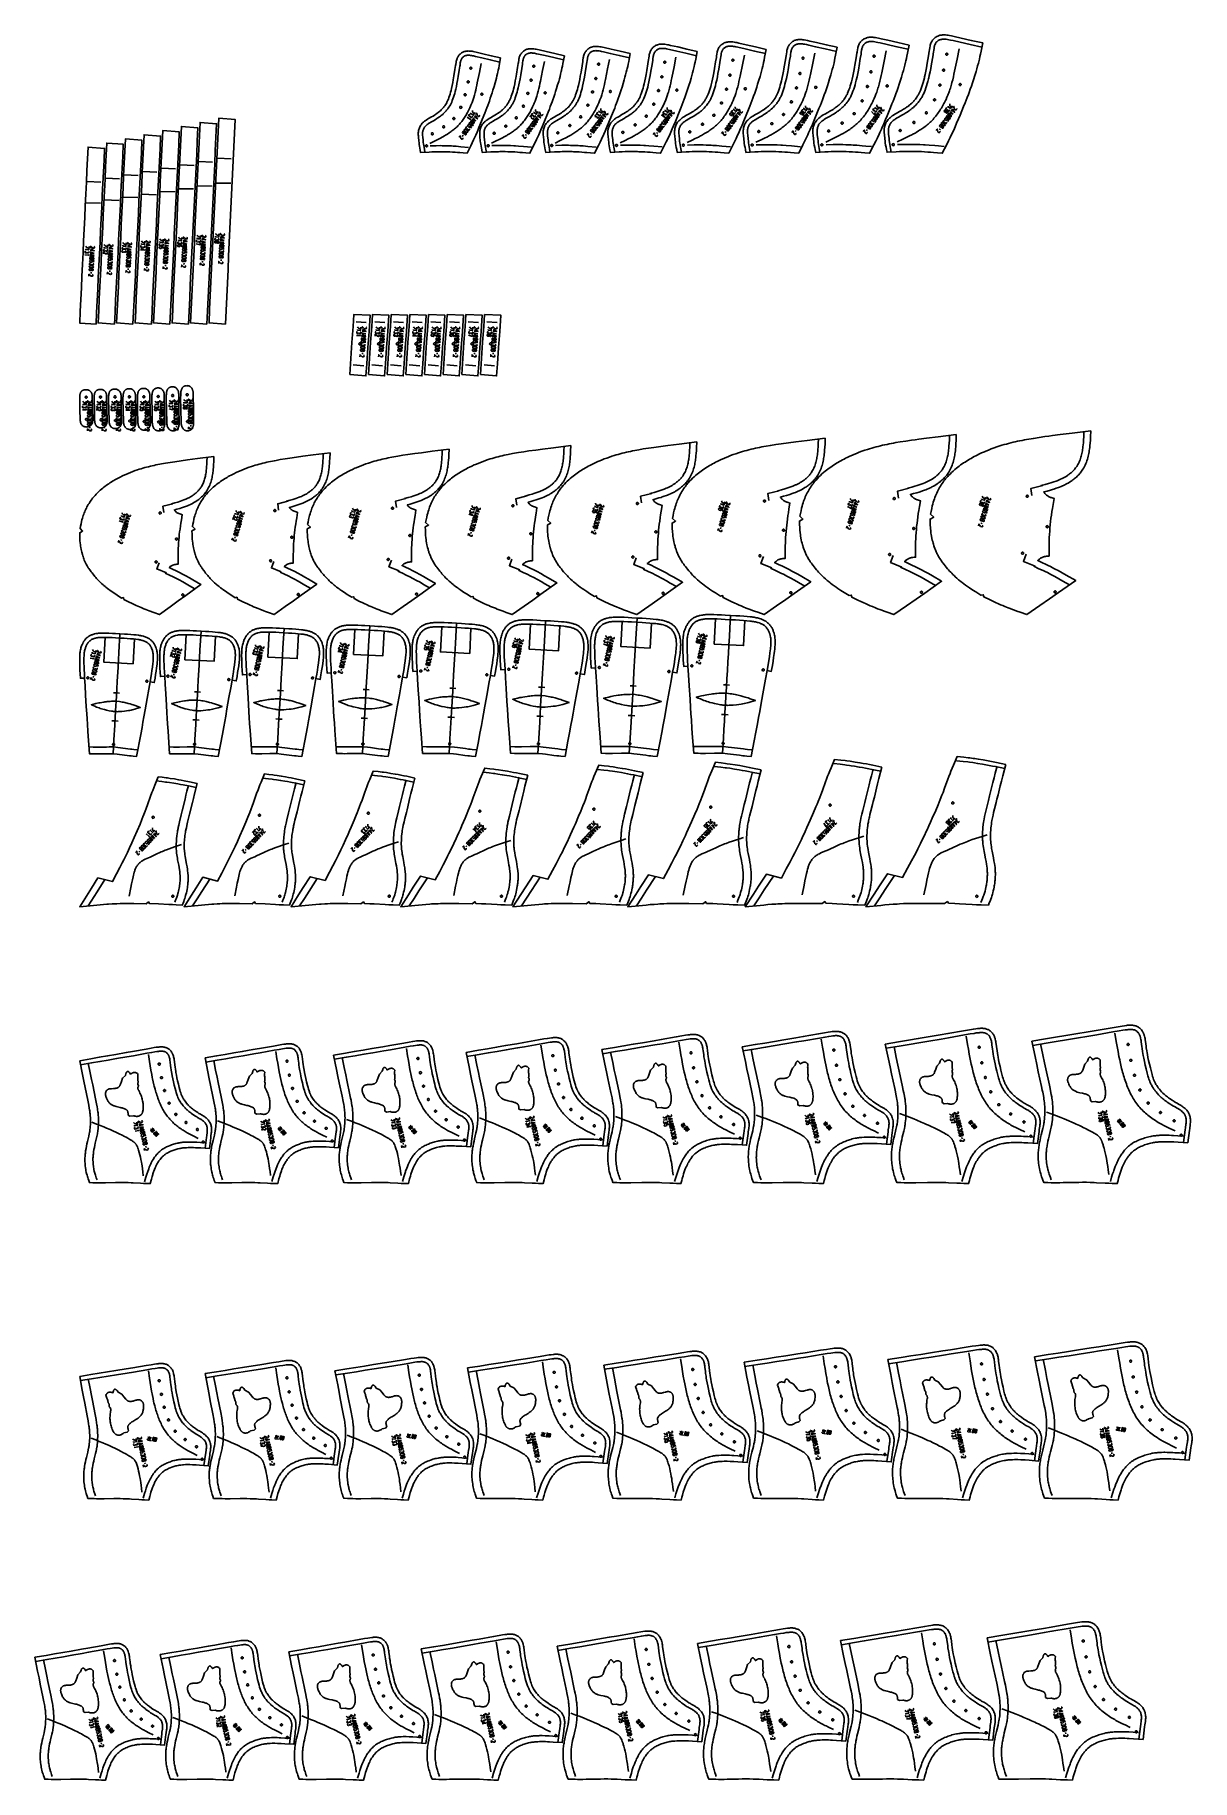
# Model space of a CAD drawing. Extents: x 870 to 2252, y -335 to 1751.
import ezdxf

# ---------------------------------------------------------------- set-up
doc = ezdxf.new("R2010")
doc.units = 0

msp = doc.modelspace()

# ---------------------------------------------------------------- linework, layer by layer
for points in [[(1426.098267, 1723.496094), (1414.837036, 1726.145264), (1404.775269, 1728.509644), (1396.979492, 1730.308716), (1394.791504, 1730.797485), (1393.415405, 1731.082764), (1391.974854, 1731.341797), (1390.486328, 1731.55127), (1389.424683, 1731.656494), (1388.45752, 1731.717285), (1387.235718, 1731.738037), (1386.328857, 1731.706543), (1385.414673, 1731.628662), (1384.472778, 1731.494629), (1383.506104, 1731.293213), (1382.52002, 1731.012939), (1381.581177, 1730.664063), (1381.003418, 1730.408081), (1380.113892, 1729.949341), (1379.225098, 1729.399902), (1378.384644, 1728.788086), (1377.59375, 1728.116333), (1376.854492, 1727.386719), (1376.17627, 1726.607788), (1375.610596, 1725.853027), (1375.150391, 1725.148071), (1374.729004, 1724.411865), (1374.238281, 1723.401733), (1373.921631, 1722.630005), (1373.56311, 1721.588745), (1373.269531, 1720.516357), (1373.089355, 1719.701172), (1372.851074, 1718.32312), (1372.496704, 1715.643555), (1372.293457, 1714.303101), (1371.492432, 1709.487793), (1370.314819, 1702.047485), (1369.524536, 1697.387451), (1368.88562, 1693.931152), (1368.192993, 1690.497314), (1367.435791, 1687.086548), (1366.812256, 1684.518921), (1366.249512, 1682.379395), (1365.645874, 1680.265869), (1364.996094, 1678.185303), (1364.292725, 1676.137451), (1363.598267, 1674.299316), (1362.973389, 1672.795898), (1362.293213, 1671.315308), (1361.953857, 1670.633911), (1361.603271, 1669.969482), (1360.836792, 1668.634033), (1360.051514, 1667.391479), (1359.275635, 1666.26001), (1358.749146, 1665.539673), (1358.196655, 1664.820557), (1357.627441, 1664.115479), (1357.052124, 1663.437012), (1356.137939, 1662.42334), (1355.067749, 1661.327148), (1354.078369, 1660.391479), (1353.458374, 1659.8396), (1352.814819, 1659.291504), (1351.847412, 1658.507324), (1351.314087, 1658.092896), (1350.165771, 1657.239624), (1348.360474, 1655.985596), (1347.157593, 1655.198975), (1345.259644, 1654.020142), (1343.310181, 1652.869995), (1340.052002, 1650.995605), (1338.566406, 1650.097778), (1337.076172, 1649.131714), (1336.056519, 1648.417725), (1335.226074, 1647.797119), (1334.051636, 1646.838257), (1333.231689, 1646.093994), (1332.443359, 1645.303711), (1331.679077, 1644.444702), (1330.949707, 1643.510254), (1330.274536, 1642.50415), (1329.721436, 1641.529541), (1329.425293, 1640.936035), (1328.987915, 1639.935425), (1328.606201, 1638.881348), (1328.293579, 1637.819458), (1328.053833, 1636.787354), (1327.94043, 1636.184692), (1327.790161, 1635.156006), (1327.690796, 1634.086182), (1327.642334, 1632.64624), (1327.657349, 1631.651733), (1327.727173, 1630.310303), (1327.869141, 1628.641846), (1328.31189, 1624.173218), (1328.574463, 1621.835083), (1328.798828, 1620.112793), (1329.139526, 1617.842773), (1329.518311, 1615.593994), (1329.922607, 1613.370239), (1330.491821, 1610.400024), (1340.544678, 1610.984863), (1343.823853, 1611.152954), (1347.104614, 1611.287109), (1349.502808, 1611.356201), (1351.080933, 1611.386841), (1354.237915, 1611.414063), (1357.39563, 1611.39624), (1360.552979, 1611.334229), (1363.709229, 1611.229004), (1365.286865, 1611.160767), (1368.440186, 1610.993042), (1371.590576, 1610.78479), (1374.464233, 1610.561035), (1377.335327, 1610.310913), (1381.1604, 1609.947632), (1385.939697, 1609.467896), (1390.320435, 1618.488403), (1392.050537, 1622.106201), (1393.758667, 1625.733398), (1396.265869, 1631.19873), (1397.891357, 1634.862305), (1398.687988, 1636.700928), (1400.192261, 1640.259766), (1402.146851, 1645.0271), (1407.084229, 1657.404541), (1409.656982, 1663.957153), (1410.727905, 1666.776855), (1411.818115, 1669.744995), (1412.588379, 1671.914795), (1413.710327, 1675.182007), (1414.796387, 1678.461792), (1415.852417, 1681.752441), (1416.883667, 1685.05188), (1418.16626, 1689.265625), (1419.402954, 1693.492432), (1420.194824, 1696.31897), (1420.955933, 1699.153442), (1421.681641, 1701.996338), (1422.367798, 1704.848755), (1422.694702, 1706.278442), (1423.224365, 1708.709961), (1423.727295, 1711.147461), (1424.368408, 1714.404297), (1426.098267, 1723.496094)], [(1502.317017, 1726.046265), (1490.699829, 1728.762817), (1480.336792, 1731.18335), (1472.308105, 1733.025269), (1470.056274, 1733.524902), (1468.642822, 1733.816162), (1467.164673, 1734.080566), (1465.639282, 1734.293701), (1464.553345, 1734.401001), (1463.565063, 1734.463135), (1462.31604, 1734.484619), (1461.391479, 1734.452515), (1460.459473, 1734.374023), (1459.499756, 1734.238403), (1458.515869, 1734.034668), (1457.512817, 1733.751221), (1456.557617, 1733.398438), (1455.972656, 1733.141235), (1455.067261, 1732.67749), (1454.16272, 1732.122192), (1453.30603, 1731.502808), (1452.499146, 1730.822144), (1451.744507, 1730.082031), (1451.051392, 1729.29126), (1450.473511, 1728.525146), (1450.00415, 1727.809937), (1449.573975, 1727.063354), (1449.071655, 1726.035889), (1448.747803, 1725.251831), (1448.380127, 1724.191528), (1448.078979, 1723.098755), (1447.894287, 1722.268677), (1447.649658, 1720.861572), (1447.285156, 1718.120117), (1447.075806, 1716.746704), (1446.251099, 1711.818359), (1445.038818, 1704.203735), (1444.224976, 1699.433105), (1443.566895, 1695.894287), (1442.853394, 1692.37854), (1442.073608, 1688.886353), (1441.431274, 1686.256836), (1440.851196, 1684.064941), (1440.229004, 1681.900146), (1439.559204, 1679.768433), (1438.834229, 1677.670288), (1438.11792, 1675.786255), (1437.4729, 1674.244019), (1436.77124, 1672.725586), (1436.42041, 1672.025879), (1436.042725, 1671.314697), (1435.712524, 1670.725586), (1435.28064, 1669.994995), (1434.447021, 1668.684448), (1433.932251, 1667.929199), (1433.397095, 1667.182739), (1432.529053, 1666.045532), (1431.950562, 1665.33374), (1431.355957, 1664.636841), (1430.411743, 1663.59668), (1429.305786, 1662.470947), (1428.283569, 1661.510254), (1427.642212, 1660.943115), (1426.976807, 1660.380127), (1425.977661, 1659.575317), (1425.425537, 1659.149048), (1424.23938, 1658.273438), (1422.376221, 1656.987305), (1421.134155, 1656.180298), (1419.176636, 1654.972412), (1417.167358, 1653.794312), (1413.81311, 1651.877197), (1412.286865, 1650.960571), (1410.756592, 1649.974976), (1409.710327, 1649.247314), (1408.860107, 1648.616211), (1407.656372, 1647.640137), (1406.817017, 1646.883423), (1406.009766, 1646.079468), (1405.227173, 1645.205444), (1404.480591, 1644.254761), (1403.789673, 1643.231079), (1403.224365, 1642.240479), (1402.922363, 1641.638428), (1402.474609, 1640.620483), (1402.083862, 1639.548096), (1401.763306, 1638.467163), (1401.517456, 1637.415283), (1401.401245, 1636.802124), (1401.246704, 1635.752808), (1401.144775, 1634.662476), (1401.094971, 1633.192993), (1401.110474, 1632.178711), (1401.182373, 1630.808716), (1401.328613, 1629.103149), (1401.784912, 1624.530884), (1402.055542, 1622.139648), (1402.286499, 1620.378418), (1402.637329, 1618.056641), (1403.027344, 1615.75647), (1403.443848, 1613.481812), (1404.031738, 1610.435303), (1414.233154, 1611.02417), (1417.610474, 1611.195923), (1420.989502, 1611.33313), (1423.459351, 1611.403442), (1425.084839, 1611.434814), (1428.336548, 1611.46228), (1431.588745, 1611.443726), (1434.840576, 1611.380005), (1436.466064, 1611.331543), (1439.716187, 1611.202148), (1442.963989, 1611.030273), (1446.208862, 1610.816895), (1449.168457, 1610.587646), (1452.12561, 1610.331421), (1456.06543, 1609.959229), (1460.987915, 1609.467896), (1465.498901, 1618.69873), (1467.28064, 1622.401001), (1469.039551, 1626.113281), (1471.621338, 1631.706543), (1473.29541, 1635.456177), (1474.115723, 1637.338257), (1475.664795, 1640.980103), (1477.67749, 1645.859009), (1482.761719, 1658.526001), (1484.285156, 1662.354614), (1485.411011, 1665.231934), (1486.513916, 1668.117798), (1487.636353, 1671.155396), (1488.429443, 1673.375854), (1489.584595, 1676.71936), (1490.703125, 1680.076172), (1491.790649, 1683.44397), (1492.852417, 1686.820801), (1494.172974, 1691.132813), (1495.446167, 1695.458374), (1496.261841, 1698.351196), (1497.045288, 1701.251831), (1497.792603, 1704.161499), (1498.499146, 1707.080933), (1498.835693, 1708.544312), (1499.380859, 1711.032715), (1499.898926, 1713.527466), (1500.558838, 1716.860596), (1502.317017, 1726.046265)], [(1580.879517, 1728.596558), (1568.90686, 1731.380249), (1558.242798, 1733.857422), (1549.981079, 1735.741577), (1547.665405, 1736.252441), (1546.214233, 1736.549683), (1544.698975, 1736.81897), (1543.136475, 1737.036499), (1542.026001, 1737.14563), (1541.016724, 1737.20874), (1539.740234, 1737.230957), (1538.797729, 1737.19873), (1537.8479, 1737.119385), (1536.870483, 1736.981812), (1535.869019, 1736.775879), (1534.849243, 1736.48938), (1533.877441, 1736.132813), (1533.285278, 1735.874023), (1532.364014, 1735.404907), (1531.443604, 1734.84375), (1530.570923, 1734.217041), (1529.748047, 1733.527466), (1528.977783, 1732.776855), (1528.269775, 1731.973755), (1527.680176, 1731.196533), (1527.201172, 1730.471191), (1526.762451, 1729.713989), (1526.248657, 1728.669678), (1525.917725, 1727.873047), (1525.54126, 1726.793701), (1525.232422, 1725.680542), (1525.043457, 1724.835571), (1524.792358, 1723.399902), (1524.41748, 1720.596558), (1524.201782, 1719.190308), (1523.353516, 1714.148682), (1522.106689, 1706.359619), (1521.269287, 1701.478394), (1520.592163, 1697.857178), (1519.857788, 1694.259521), (1519.055298, 1690.685913), (1518.393921, 1687.994385), (1517.796631, 1685.750488), (1517.156006, 1683.533691), (1516.466064, 1681.350952), (1515.719482, 1679.202759), (1514.981201, 1677.272461), (1514.316162, 1675.691528), (1513.592651, 1674.135254), (1513.230591, 1673.417114), (1512.840942, 1672.687744), (1512.5, 1672.082886), (1512.053833, 1671.33313), (1511.194336, 1669.989624), (1510.662598, 1669.214233), (1510.109985, 1668.44812), (1509.214233, 1667.28186), (1508.616943, 1666.55127), (1508.003052, 1665.836182), (1507.028931, 1664.769531), (1505.887207, 1663.614136), (1504.831665, 1662.628418), (1504.169189, 1662.045898), (1503.482178, 1661.46814), (1502.451416, 1660.642578), (1501.880493, 1660.204834), (1500.63147, 1659.288208), (1500.03418, 1658.867798), (1498.748291, 1657.996948), (1497.453979, 1657.161255), (1495.437134, 1655.924194), (1493.367798, 1654.718384), (1489.91748, 1652.758301), (1488.350586, 1651.822876), (1486.780151, 1650.817627), (1485.707275, 1650.076416), (1484.837524, 1649.434814), (1483.60437, 1648.441406), (1482.745728, 1647.672363), (1481.9198, 1646.854614), (1481.118896, 1645.965698), (1480.355103, 1644.998657), (1479.648438, 1643.95752), (1479.070923, 1642.950928), (1478.762939, 1642.340576), (1478.305176, 1641.305298), (1477.905151, 1640.214478), (1477.577026, 1639.11438), (1477.324829, 1638.042969), (1477.205688, 1637.419312), (1477.047119, 1636.349487), (1476.942627, 1635.238525), (1476.891479, 1633.73999), (1476.907471, 1632.705688), (1476.981323, 1631.307129), (1477.131958, 1629.564697), (1477.601807, 1624.888916), (1477.880493, 1622.444214), (1478.11792, 1620.644287), (1478.478882, 1618.270874), (1478.880249, 1615.919312), (1479.308838, 1613.593384), (1479.915283, 1610.470459), (1490.265259, 1611.063599), (1493.740845, 1611.239014), (1497.218262, 1611.379028), (1499.76001, 1611.450806), (1501.432617, 1611.482788), (1504.778931, 1611.51062), (1508.12561, 1611.491211), (1511.472046, 1611.425903), (1513.14502, 1611.376221), (1516.489502, 1611.24353), (1519.831787, 1611.067505), (1523.171021, 1610.848999), (1526.216797, 1610.614136), (1529.259766, 1610.351807), (1533.314331, 1609.970947), (1538.380127, 1609.467896), (1543.02124, 1618.90918), (1544.854492, 1622.696045), (1546.664185, 1626.493042), (1549.320923, 1632.214355), (1551.043457, 1636.050171), (1551.887451, 1637.975464), (1553.481079, 1641.700317), (1555.552002, 1646.690796), (1560.783203, 1659.647827), (1562.350586, 1663.563721), (1563.509033, 1666.506836), (1564.643555, 1669.45874), (1565.798584, 1672.565918), (1566.614624, 1674.837158), (1567.802979, 1678.256836), (1568.953735, 1681.69043), (1570.07251, 1685.135376), (1571.165283, 1688.5896), (1572.52356, 1693), (1573.833618, 1697.424316), (1574.672485, 1700.383423), (1575.478516, 1703.350586), (1576.247437, 1706.326782), (1576.974487, 1709.313354), (1577.320557, 1710.810303), (1577.88147, 1713.355591), (1578.414307, 1715.907104), (1579.093384, 1719.316895), (1580.879517, 1728.596558)], [(1579.914795, 1723.584961), (1567.752441, 1726.412476), (1557.098755, 1728.887207), (1548.864502, 1730.765259), (1546.60437, 1731.264038), (1545.256226, 1731.539917), (1543.900879, 1731.780884), (1542.535278, 1731.970947), (1541.61731, 1732.061157), (1540.813232, 1732.111572), (1539.783203, 1732.129395), (1539.097412, 1732.105957), (1538.415405, 1732.049072), (1537.740112, 1731.953979), (1537.073853, 1731.816895), (1536.4198, 1731.633301), (1535.779175, 1731.398071), (1535.464966, 1731.260742), (1534.852051, 1730.94873), (1534.262573, 1730.589355), (1533.700928, 1730.185913), (1533.17041, 1729.741333), (1532.675415, 1729.259033), (1532.219482, 1728.741821), (1531.843994, 1728.247192), (1531.539185, 1727.785278), (1531.262207, 1727.307129), (1530.896362, 1726.563354), (1530.684326, 1726.053101), (1530.411377, 1725.270874), (1530.181396, 1724.441528), (1530.046509, 1723.838745), (1529.83374, 1722.622437), (1529.466064, 1719.872192), (1529.237305, 1718.380615), (1528.38623, 1713.32251), (1527.138062, 1705.525269), (1526.289551, 1700.578369), (1525.597412, 1696.878418), (1524.844849, 1693.190796), (1524.020142, 1689.518555), (1523.334961, 1686.72998), (1522.711182, 1684.386353), (1522.037964, 1682.057007), (1521.307129, 1679.744995), (1520.511108, 1677.454346), (1519.714844, 1675.372314), (1518.980591, 1673.627197), (1518.182983, 1671.911499), (1517.757324, 1671.067261), (1517.312012, 1670.233521), (1516.913452, 1669.526733), (1516.394653, 1668.654541), (1515.446533, 1667.172729), (1514.834595, 1666.280151), (1514.201172, 1665.4021), (1513.211792, 1664.114014), (1512.526733, 1663.275757), (1511.821533, 1662.45459), (1510.727173, 1661.256226), (1509.442993, 1659.956787), (1508.256714, 1658.848755), (1507.494507, 1658.178711), (1506.717896, 1657.525635), (1505.597412, 1656.628418), (1504.941528, 1656.125244), (1503.608398, 1655.146851), (1502.932007, 1654.670776), (1501.561646, 1653.74292), (1500.171021, 1652.844604), (1498.054321, 1651.546509), (1495.911255, 1650.297729), (1492.484497, 1648.351074), (1491.033081, 1647.484619), (1489.605469, 1646.570801), (1488.671265, 1645.925293), (1487.952271, 1645.39502), (1486.907837, 1644.553345), (1486.243042, 1643.958252), (1485.611206, 1643.332764), (1485.018555, 1642.674927), (1484.471558, 1641.9823), (1483.976318, 1641.252563), (1483.5625, 1640.53125), (1483.374634, 1640.158813), (1483.036377, 1639.394043), (1482.747437, 1638.606201), (1482.506958, 1637.799927), (1482.314087, 1636.980225), (1482.235107, 1636.567017), (1482.111938, 1635.736206), (1482.034546, 1634.912476), (1481.99292, 1633.692261), (1482.005493, 1632.879517), (1482.069824, 1631.661499), (1482.209961, 1630.039185), (1482.672974, 1625.432495), (1482.942505, 1623.06665), (1483.167603, 1621.361572), (1483.513916, 1619.083374), (1483.901855, 1616.810547), (1484.319946, 1614.541626), (1485.053345, 1610.765015)], [(1660.955688, 1731.146973), (1648.628296, 1733.997437), (1637.662964, 1736.531006), (1629.168457, 1738.457764), (1626.788818, 1738.97998), (1625.299927, 1739.283081), (1623.747437, 1739.557617), (1622.147583, 1739.779053), (1621.012939, 1739.890259), (1619.9823, 1739.954346), (1618.678345, 1739.977173), (1617.717773, 1739.944702), (1616.750244, 1739.86438), (1615.755005, 1739.725586), (1614.735962, 1739.51709), (1613.69873, 1739.227417), (1612.710938, 1738.866821), (1612.111328, 1738.606567), (1611.174194, 1738.132324), (1610.237793, 1737.564941), (1609.348999, 1736.930542), (1608.510376, 1736.231812), (1607.724609, 1735.470947), (1607.001953, 1734.655884), (1606.400391, 1733.867432), (1605.912354, 1733.132446), (1605.4646, 1732.36438), (1604.939697, 1731.302734), (1604.601685, 1730.494385), (1604.216064, 1729.39563), (1603.89978, 1728.262207), (1603.706421, 1727.4021), (1603.448975, 1725.93811), (1603.063843, 1723.072754), (1602.842041, 1721.633423), (1601.970093, 1716.479004), (1600.688599, 1708.515259), (1599.827637, 1703.52356), (1599.131226, 1699.819946), (1598.376221, 1696.140259), (1597.550903, 1692.485229), (1596.870605, 1689.731567), (1596.256226, 1687.435425), (1595.597046, 1685.167114), (1594.886841, 1682.93335), (1594.11853, 1680.734619), (1593.358398, 1678.758301), (1592.673462, 1677.138672), (1591.928101, 1675.544678), (1591.554443, 1674.808105), (1591.152954, 1674.060425), (1590.801025, 1673.439941), (1590.341064, 1672.670898), (1589.455078, 1671.294312), (1588.906494, 1670.498657), (1588.336426, 1669.712769), (1587.413208, 1668.517822), (1586.797119, 1667.768066), (1586.163696, 1667.03479), (1585.159668, 1665.94165), (1583.982178, 1664.756836), (1582.893677, 1663.746094), (1582.209595, 1663.148438), (1581.500732, 1662.55542), (1580.438232, 1661.709473), (1579.848877, 1661.26001), (1578.562012, 1660.321045), (1577.945435, 1659.889648), (1576.620728, 1658.997803), (1575.287476, 1658.141724), (1573.21106, 1656.875732), (1571.081543, 1655.64209), (1567.535278, 1653.639038), (1565.927734, 1652.684937), (1564.317017, 1651.659912), (1563.217773, 1650.904785), (1562.328247, 1650.25293), (1561.065918, 1649.241943), (1560.187988, 1648.460449), (1559.34314, 1647.62915), (1558.524292, 1646.725586), (1557.743408, 1645.74231), (1557.020874, 1644.683228), (1556.431274, 1643.660767), (1556.117432, 1643.042114), (1555.649292, 1641.989502), (1555.240479, 1640.880615), (1554.904541, 1639.76123), (1554.646118, 1638.670288), (1554.524292, 1638.036255), (1554.361694, 1636.946167), (1554.254517, 1635.814453), (1554.202148, 1634.286499), (1554.218506, 1633.232788), (1554.294556, 1631.805908), (1554.449463, 1630.026245), (1554.932983, 1625.246948), (1555.219238, 1622.749023), (1555.463501, 1620.9104), (1555.834473, 1618.485474), (1556.247192, 1616.08252), (1556.687988, 1613.705444), (1557.31311, 1610.505615), (1567.811523, 1611.102905), (1571.385376, 1611.281982), (1574.960938, 1611.424927), (1577.574463, 1611.498047), (1579.294556, 1611.53064), (1582.735229, 1611.558838), (1586.176514, 1611.538818), (1589.617676, 1611.471802), (1591.337769, 1611.420898), (1594.776855, 1611.285156), (1598.213745, 1611.104858), (1601.647339, 1610.881104), (1604.779053, 1610.640869), (1607.908081, 1610.372314), (1612.077271, 1609.982422), (1617.286377, 1609.467896), (1622.057617, 1619.119629), (1623.942261, 1622.990845), (1625.802979, 1626.872803), (1628.53418, 1632.72229), (1630.305298, 1636.644043), (1631.173218, 1638.612671), (1632.811523, 1642.420532), (1634.94043, 1647.522583), (1640.318726, 1660.769531), (1641.930176, 1664.772949), (1643.121094, 1667.78186), (1644.287476, 1670.799805), (1645.474854, 1673.976318), (1646.313599, 1676.298218), (1647.535278, 1679.794312), (1648.718262, 1683.304688), (1649.86853, 1686.827026), (1650.991943, 1690.358765), (1652.388184, 1694.86731), (1653.734985, 1699.390625), (1654.59729, 1702.415527), (1655.426025, 1705.448975), (1656.216309, 1708.492188), (1656.963745, 1711.545532), (1657.319702, 1713.076172), (1657.89624, 1715.678345), (1658.443848, 1718.287109), (1659.141724, 1721.773071), (1660.955688, 1731.146973)], [(1659.986084, 1726.136719), (1647.479614, 1729.028687), (1636.52478, 1731.559692), (1628.057739, 1733.480225), (1625.733521, 1733.990234), (1624.347168, 1734.272461), (1622.953369, 1734.519043), (1621.549194, 1734.713379), (1620.605591, 1734.805542), (1619.779053, 1734.857178), (1618.720093, 1734.875732), (1618.015137, 1734.851807), (1617.314087, 1734.793701), (1616.619507, 1734.696777), (1615.934448, 1734.556519), (1615.261353, 1734.368652), (1614.602905, 1734.128418), (1614.280151, 1733.988037), (1613.650269, 1733.669312), (1613.044556, 1733.30249), (1612.466797, 1732.890137), (1611.921387, 1732.435547), (1611.411987, 1731.942505), (1610.942749, 1731.413086), (1610.556641, 1730.907104), (1610.24353, 1730.435547), (1609.95874, 1729.946777), (1609.582642, 1729.186523), (1609.364502, 1728.664673), (1609.083618, 1727.86438), (1608.847168, 1727.016479), (1608.708374, 1726.400269), (1608.489868, 1725.156738), (1608.111816, 1722.344604), (1607.876831, 1720.819702), (1607.002197, 1715.648438), (1605.719238, 1707.67688), (1604.847046, 1702.619019), (1604.13562, 1698.836182), (1603.361938, 1695.065918), (1602.514282, 1691.31189), (1601.809937, 1688.460693), (1601.168701, 1686.064453), (1600.476563, 1683.682739), (1599.72522, 1681.319214), (1598.906982, 1678.977661), (1598.088257, 1676.848999), (1597.333374, 1675.064453), (1596.513428, 1673.310547), (1596.075806, 1672.447754), (1595.618042, 1671.595703), (1595.208252, 1670.872925), (1594.674927, 1669.981201), (1593.699951, 1668.466187), (1593.070557, 1667.553345), (1592.419189, 1666.65564), (1591.401855, 1665.338745), (1590.69751, 1664.481689), (1589.972656, 1663.642456), (1588.847778, 1662.417725), (1587.527344, 1661.089355), (1586.307617, 1659.956543), (1585.524048, 1659.271729), (1584.725586, 1658.603882), (1583.573242, 1657.686523), (1582.89856, 1657.171997), (1581.527466, 1656.171509), (1580.831787, 1655.684692), (1579.422974, 1654.736206), (1577.99292, 1653.818115), (1575.817017, 1652.491333), (1573.614014, 1651.215332), (1570.091187, 1649.225464), (1568.598999, 1648.339844), (1567.130737, 1647.405273), (1566.169678, 1646.745239), (1565.43103, 1646.203735), (1564.3573, 1645.344238), (1563.674072, 1644.73584), (1563.024292, 1644.096558), (1562.414795, 1643.423828), (1561.852051, 1642.715332), (1561.342651, 1641.968384), (1560.91748, 1641.231323), (1560.724487, 1640.850952), (1560.376831, 1640.069214), (1560.079956, 1639.263672), (1559.83252, 1638.439453), (1559.634033, 1637.601196), (1559.552734, 1637.178589), (1559.426025, 1636.328735), (1559.346191, 1635.486572), (1559.303589, 1634.239014), (1559.316406, 1633.408081), (1559.382813, 1632.16272), (1559.5271, 1630.504028), (1560.00354, 1625.794067), (1560.280884, 1623.375244), (1560.512451, 1621.631958), (1560.868774, 1619.302734), (1561.267822, 1616.979004), (1561.697876, 1614.659302), (1562.452271, 1610.797974)], [(1743.424316, 1733.69751), (1730.742676, 1736.61499), (1719.476074, 1739.20459), (1710.748535, 1741.174072), (1708.304932, 1741.70752), (1706.778442, 1742.016479), (1705.188599, 1742.296265), (1703.551636, 1742.521729), (1702.39209, 1742.634766), (1701.340088, 1742.700317), (1700.008911, 1742.723755), (1699.030273, 1742.690918), (1698.044678, 1742.609619), (1697.031738, 1742.468994), (1695.995117, 1742.258057), (1694.989502, 1741.978882), (1694.366333, 1741.766479), (1693.374512, 1741.361206), (1692.376343, 1740.859375), (1691.423706, 1740.285645), (1690.519043, 1739.643677), (1689.664673, 1738.936157), (1688.863403, 1738.164551), (1688.126221, 1737.337402), (1687.512939, 1736.53772), (1687.015381, 1735.792603), (1686.559326, 1735.014038), (1686.022949, 1733.935913), (1685.677734, 1733.11499), (1685.283203, 1731.997192), (1684.959595, 1730.843384), (1684.761841, 1729.968994), (1684.498047, 1728.476196), (1684.102661, 1725.548706), (1683.874634, 1724.076538), (1682.979126, 1718.809082), (1681.66272, 1710.670898), (1680.778442, 1705.568359), (1680.062988, 1701.782471), (1679.286987, 1698.020874), (1678.438965, 1694.28418), (1677.739746, 1691.46875), (1677.108032, 1689.120239), (1676.430298, 1686.800293), (1675.700073, 1684.515259), (1674.909912, 1682.266357), (1674.12793, 1680.243652), (1673.412598, 1678.561646), (1673.050903, 1677.77124), (1672.667358, 1676.976685), (1672.27063, 1676.198608), (1671.857178, 1675.432739), (1671.494507, 1674.796631), (1671.020264, 1674.008057), (1670.108276, 1672.598511), (1669.542725, 1671.782593), (1668.954834, 1670.976807), (1668.00415, 1669.75293), (1667.369385, 1668.984863), (1666.716553, 1668.233032), (1665.682495, 1667.113403), (1664.468994, 1665.899048), (1663.347412, 1664.863037), (1662.64209, 1664.250122), (1661.911621, 1663.642456), (1660.817261, 1662.776001), (1660.209229, 1662.314819), (1658.884521, 1661.353516), (1658.248657, 1660.911011), (1656.885254, 1659.998291), (1655.512573, 1659.121826), (1653.376831, 1657.826782), (1651.1875, 1656.565552), (1647.545166, 1654.519531), (1645.896973, 1653.546631), (1644.24585, 1652.501831), (1643.120239, 1651.733032), (1642.21106, 1651.070435), (1640.919312, 1650.042358), (1640.022095, 1649.248291), (1639.158569, 1648.403442), (1638.321655, 1647.484619), (1637.523682, 1646.485229), (1636.785645, 1645.408691), (1636.183838, 1644.370239), (1635.864136, 1643.743286), (1635.386108, 1642.67334), (1634.96814, 1641.546265), (1634.624512, 1640.407959), (1634.359985, 1639.297485), (1634.235474, 1638.653076), (1634.068604, 1637.54248), (1633.958862, 1636.390625), (1633.905273, 1634.833374), (1633.922119, 1633.76001), (1634.000122, 1632.304688), (1634.159302, 1630.488037), (1634.656372, 1625.605225), (1634.950562, 1623.054077), (1635.201538, 1621.17688), (1635.582642, 1618.700317), (1636.00647, 1616.24585), (1636.459351, 1613.817749), (1637.103394, 1610.540649), (1647.750488, 1611.142456), (1651.422485, 1611.325073), (1655.096191, 1611.470947), (1657.781738, 1611.545532), (1659.548828, 1611.578735), (1663.084229, 1611.6073), (1666.620117, 1611.586548), (1670.155762, 1611.517822), (1671.923096, 1611.465576), (1675.456665, 1611.326538), (1678.987915, 1611.141968), (1682.516113, 1610.913208), (1685.733887, 1610.66748), (1688.948853, 1610.392944), (1693.232788, 1609.994385), (1698.584961, 1609.467896), (1703.486572, 1619.330078), (1705.422607, 1623.285889), (1707.334229, 1627.252563), (1709.214233, 1631.233398), (1710.140137, 1633.230225), (1711.959839, 1637.238037), (1712.851563, 1639.25), (1714.534302, 1643.141113), (1716.721313, 1648.354492), (1722.246704, 1661.891235), (1723.901978, 1665.982178), (1725.125488, 1669.056885), (1726.32373, 1672.140869), (1727.543457, 1675.386963), (1728.405151, 1677.759277), (1729.660156, 1681.332031), (1730.875488, 1684.919067), (1732.057007, 1688.518433), (1733.21106, 1692.127808), (1734.645386, 1696.734619), (1736.028687, 1701.356567), (1736.914673, 1704.447754), (1737.765747, 1707.547729), (1738.577759, 1710.657471), (1739.345459, 1713.778076), (1739.71106, 1715.342407), (1740.303223, 1718.001221), (1740.865723, 1720.667114), (1741.582642, 1724.22937), (1743.424316, 1733.69751)], [(1742.449829, 1728.688354), (1729.599487, 1731.644653), (1718.343506, 1734.232178), (1709.643555, 1736.195313), (1707.255249, 1736.716553), (1705.830444, 1737.005005), (1704.39856, 1737.256836), (1702.955688, 1737.455566), (1701.986206, 1737.550293), (1701.137207, 1737.602905), (1700.049438, 1737.622192), (1699.325073, 1737.597778), (1698.60498, 1737.538452), (1697.891357, 1737.439453), (1697.187256, 1737.296265), (1696.495605, 1737.104004), (1696.155151, 1736.988037), (1695.487793, 1736.715454), (1694.841064, 1736.390259), (1694.218872, 1736.015625), (1693.625488, 1735.59436), (1693.064697, 1735.130005), (1692.541016, 1734.62561), (1692.05835, 1734.084473), (1691.661865, 1733.567139), (1691.340454, 1733.085571), (1691.047974, 1732.586548), (1690.661377, 1731.809692), (1690.437134, 1731.276245), (1690.148438, 1730.45813), (1689.905273, 1729.591187), (1689.762817, 1728.96167), (1689.538208, 1727.690918), (1689.150146, 1724.817139), (1688.908813, 1723.258911), (1688.010376, 1717.974609), (1686.692749, 1709.828125), (1685.796875, 1704.659302), (1685.066406, 1700.793701), (1684.271729, 1696.941162), (1683.401001, 1693.105103), (1682.67749, 1690.191528), (1682.018677, 1687.742676), (1681.307617, 1685.308716), (1680.535889, 1682.893555), (1679.695435, 1680.501099), (1678.85437, 1678.325684), (1678.078735, 1676.502197), (1677.666504, 1675.601563), (1677.236206, 1674.709961), (1676.786865, 1673.828369), (1676.316895, 1672.957764), (1675.89563, 1672.218994), (1675.347656, 1671.307983), (1674.346069, 1669.759766), (1673.699219, 1668.82666), (1673.029663, 1667.909058), (1671.984497, 1666.563354), (1671.260742, 1665.687744), (1670.516235, 1664.830322), (1669.361084, 1663.579346), (1668.004395, 1662.221802), (1666.751221, 1661.064331), (1665.946045, 1660.364624), (1665.12561, 1659.682129), (1663.941528, 1658.744629), (1663.248047, 1658.21875), (1661.838989, 1657.196167), (1661.124146, 1656.69873), (1659.676514, 1655.729492), (1658.20752, 1654.791504), (1655.972046, 1653.436157), (1653.709351, 1652.132813), (1650.090576, 1650.099609), (1648.557495, 1649.194824), (1647.048584, 1648.23999), (1646.060791, 1647.565308), (1645.302246, 1647.012573), (1644.199463, 1646.13501), (1643.497559, 1645.513672), (1642.829956, 1644.860474), (1642.203613, 1644.172729), (1641.625122, 1643.448364), (1641.101318, 1642.684326), (1640.665161, 1641.931519), (1640.467041, 1641.543091), (1640.110107, 1640.744385), (1639.804932, 1639.921387), (1639.550537, 1639.078857), (1639.346558, 1638.222168), (1639.263062, 1637.790161), (1639.132568, 1636.921387), (1639.050537, 1636.060547), (1639.006714, 1634.785767), (1639.02002, 1633.936523), (1639.088257, 1632.664063), (1639.236816, 1630.968994), (1639.726685, 1626.15564), (1640.011841, 1623.684082), (1640.249756, 1621.902466), (1640.616089, 1619.522095), (1641.026367, 1617.147583), (1641.468384, 1614.776978), (1642.243896, 1610.831177)], [(1828.236694, 1736.248047), (1815.20105, 1739.232178), (1803.634521, 1741.878052), (1795.671997, 1743.669678), (1792.663818, 1744.328735), (1790.608276, 1744.748535), (1788.974121, 1745.034668), (1787.299805, 1745.264282), (1786.115723, 1745.379395), (1785.042358, 1745.445923), (1783.683594, 1745.469971), (1782.686646, 1745.43689), (1781.683228, 1745.354614), (1780.652344, 1745.212402), (1779.5979, 1744.999023), (1778.574829, 1744.716309), (1777.943604, 1744.502441), (1776.936035, 1744.092773), (1775.921997, 1743.585938), (1774.953247, 1743.005859), (1774.032593, 1742.356201), (1773.162598, 1741.639648), (1772.346069, 1740.857422), (1771.594238, 1740.018433), (1770.969238, 1739.20752), (1770.462646, 1738.452271), (1769.997925, 1737.663086), (1769.450073, 1736.568115), (1769.0979, 1735.734985), (1768.694458, 1734.598389), (1768.363525, 1733.424316), (1768.161377, 1732.534912), (1767.891357, 1731.01416), (1767.485718, 1728.024292), (1767.251343, 1726.519531), (1766.332275, 1721.139038), (1764.979858, 1712.81665), (1764.536377, 1710.213135), (1764.075073, 1707.622559), (1763.338501, 1703.744629), (1762.541992, 1699.900879), (1761.671021, 1696.082886), (1760.952881, 1693.205322), (1760.303833, 1690.804688), (1759.607666, 1688.432983), (1758.8573, 1686.096802), (1758.04541, 1683.797485), (1757.241333, 1681.72876), (1756.506104, 1680.008057), (1756.133545, 1679.198364), (1755.738892, 1678.385132), (1755.330688, 1677.588379), (1754.905151, 1676.804443), (1754.531738, 1676.152588), (1754.043213, 1675.344604), (1753.105103, 1673.9021), (1752.522583, 1673.065918), (1751.917358, 1672.240234), (1750.938843, 1670.987671), (1750.285156, 1670.200562), (1749.613281, 1669.430542), (1748.532959, 1668.266968), (1747.857666, 1667.582153), (1747.321655, 1667.060913), (1746.145142, 1665.979858), (1745.418213, 1665.351563), (1744.666016, 1664.729004), (1743.539795, 1663.842041), (1742.913208, 1663.369019), (1741.550415, 1662.385376), (1740.895386, 1661.932129), (1739.493286, 1660.998291), (1738.081421, 1660.101563), (1735.886108, 1658.777466), (1733.636963, 1657.48877), (1729.89856, 1655.399536), (1728.209839, 1654.407959), (1726.518555, 1653.343262), (1725.366089, 1652.560547), (1724.437256, 1651.887451), (1723.116333, 1650.842041), (1722.199829, 1650.035278), (1721.317627, 1649.17688), (1720.462891, 1648.243408), (1719.647949, 1647.227661), (1718.894165, 1646.133423), (1718.280396, 1645.079346), (1717.954834, 1644.44397), (1717.466675, 1643.356812), (1717.039795, 1642.211548), (1716.688599, 1641.054199), (1716.409546, 1639.889648), (1716.205444, 1638.755615), (1716.116333, 1638.103149), (1716.007324, 1636.966431), (1715.952637, 1635.380249), (1715.969849, 1634.287109), (1716.049805, 1632.803589), (1716.213501, 1630.949951), (1716.724121, 1625.963745), (1717.026001, 1623.359131), (1717.283569, 1621.443237), (1717.674805, 1618.914917), (1718.110107, 1616.409302), (1718.575073, 1613.930176), (1719.237915, 1610.575439), (1730.033203, 1611.181885), (1733.803589, 1611.368042), (1737.575439, 1611.516846), (1740.332886, 1611.592773), (1742.147339, 1611.626587), (1745.777344, 1611.65564), (1749.407593, 1611.634155), (1753.037964, 1611.563721), (1754.852661, 1611.510254), (1758.480713, 1611.36792), (1762.106323, 1611.179199), (1765.728882, 1610.945313), (1769.032959, 1610.69397), (1772.333862, 1610.413208), (1776.7323, 1610.005859), (1782.227905, 1609.467896), (1787.259521, 1619.540405), (1789.246948, 1623.580688), (1791.209473, 1627.632324), (1793.139526, 1631.698364), (1794.090088, 1633.738037), (1795.958252, 1637.832031), (1796.873901, 1639.887207), (1798.601318, 1643.861206), (1800.846558, 1649.186157), (1802.501221, 1653.193115), (1806.518677, 1663.012817), (1808.21814, 1667.191162), (1809.473999, 1670.331665), (1810.704224, 1673.481812), (1811.956177, 1676.797485), (1812.840698, 1679.220459), (1814.129028, 1682.869385), (1815.376465, 1686.533203), (1816.5896, 1690.209961), (1817.774536, 1693.896484), (1819.246704, 1698.601807), (1820.666626, 1703.32251), (1821.57605, 1706.479614), (1822.449829, 1709.64624), (1823.283203, 1712.822754), (1824.071411, 1716.010254), (1824.446655, 1717.608398), (1825.054443, 1720.323975), (1825.631836, 1723.046875), (1826.367676, 1726.685303), (1828.236694, 1736.248047)], [(1827.257813, 1731.240234), (1814.063599, 1734.26062), (1802.506104, 1736.904297), (1794.566406, 1738.690918), (1791.607666, 1739.338989), (1789.657959, 1739.737427), (1788.187622, 1739.994629), (1786.706421, 1740.197754), (1785.71106, 1740.294678), (1784.839478, 1740.348755), (1783.7229, 1740.368408), (1782.979492, 1740.34375), (1782.240112, 1740.283203), (1781.507324, 1740.182129), (1780.784546, 1740.035889), (1780.073853, 1739.839478), (1779.724121, 1739.720947), (1779.039795, 1739.442749), (1778.376099, 1739.11084), (1777.737305, 1738.728394), (1777.12793, 1738.298584), (1776.552246, 1737.824341), (1776.01416, 1737.309082), (1775.518188, 1736.755737), (1775.111084, 1736.227173), (1774.781372, 1735.735596), (1774.481079, 1735.225952), (1774.084473, 1734.432495), (1773.854126, 1733.887451), (1773.557251, 1733.05188), (1773.307617, 1732.166016), (1773.161377, 1731.523071), (1772.930786, 1730.22522), (1772.532593, 1727.289673), (1772.285156, 1725.69812), (1771.362915, 1720.300537), (1770.010376, 1711.979614), (1769.560791, 1709.338135), (1769.091064, 1706.699951), (1768.341064, 1702.751221), (1767.525391, 1698.816162), (1766.631958, 1694.898438), (1765.88916, 1691.922119), (1765.212891, 1689.420532), (1764.48291, 1686.934692), (1763.690796, 1684.467773), (1762.827881, 1682.024292), (1761.964478, 1679.802246), (1761.168213, 1677.939453), (1760.744751, 1677.019653), (1760.303223, 1676.109009), (1759.842041, 1675.20874), (1759.359497, 1674.319946), (1758.927002, 1673.565308), (1758.364502, 1672.634644), (1757.33606, 1671.053345), (1756.671631, 1670.099854), (1755.984497, 1669.162476), (1754.911011, 1667.787964), (1754.168213, 1666.893677), (1753.403809, 1666.018066), (1752.218262, 1664.740845), (1751.45166, 1663.963257), (1750.825439, 1663.35437), (1749.538818, 1662.172119), (1748.712036, 1661.45752), (1747.869751, 1660.76062), (1746.653809, 1659.802734), (1745.94165, 1659.265381), (1744.494751, 1658.220947), (1743.760742, 1657.712769), (1742.27417, 1656.722778), (1740.766113, 1655.764771), (1738.471313, 1654.380859), (1736.148926, 1653.049927), (1732.433838, 1650.973999), (1730.860107, 1650.049805), (1729.310425, 1649.074463), (1728.296021, 1648.385254), (1727.517578, 1647.821411), (1726.385742, 1646.925537), (1725.665161, 1646.29126), (1724.979858, 1645.62439), (1724.336426, 1644.921875), (1723.74231, 1644.181152), (1723.204224, 1643.399902), (1722.756958, 1642.631714), (1722.553589, 1642.234985), (1722.187256, 1641.419312), (1721.874146, 1640.578857), (1721.612915, 1639.718262), (1721.403198, 1638.84314), (1721.243896, 1637.958252), (1721.183228, 1637.514038), (1721.098877, 1636.634644), (1721.053833, 1635.33252), (1721.067627, 1634.465088), (1721.137939, 1633.165161), (1721.290405, 1631.433838), (1721.794189, 1626.517212), (1722.08667, 1623.992676), (1722.331421, 1622.172729), (1722.707642, 1619.741577), (1723.128906, 1617.315918), (1723.582886, 1614.894653), (1724.379517, 1610.864136)], [(1914.221191, 1738.798706), (1900.832275, 1741.849365), (1888.964478, 1744.551514), (1880.7948, 1746.381226), (1877.709473, 1747.053711), (1875.603394, 1747.481812), (1873.931885, 1747.773071), (1872.220093, 1748.006836), (1871.011353, 1748.124023), (1869.916626, 1748.191528), (1868.529907, 1748.216187), (1867.515259, 1748.182739), (1866.493408, 1748.099976), (1865.444702, 1747.955933), (1864.372803, 1747.73999), (1863.332031, 1747.453857), (1862.692627, 1747.238037), (1861.669067, 1746.824341), (1860.63916, 1746.312134), (1859.654663, 1745.725952), (1858.71814, 1745.068726), (1857.832031, 1744.342773), (1857.000244, 1743.550293), (1856.233887, 1742.699341), (1855.597168, 1741.876831), (1855.081421, 1741.111816), (1854.608276, 1740.312134), (1854.049316, 1739.199951), (1853.690308, 1738.354858), (1853.277954, 1737.199341), (1852.939453, 1736.005249), (1852.732788, 1735.101196), (1852.456543, 1733.55188), (1852.040771, 1730.500244), (1851.800293, 1728.962158), (1850.857422, 1723.468872), (1849.470093, 1714.971802), (1849.015259, 1712.312744), (1848.542114, 1709.667114), (1847.786499, 1705.706787), (1846.968994, 1701.780884), (1846.075439, 1697.88147), (1845.338135, 1694.94165), (1844.671875, 1692.488892), (1843.957031, 1690.06543), (1843.186523, 1687.678101), (1842.352783, 1685.328369), (1841.526978, 1683.213379), (1840.77124, 1681.453857), (1840.388062, 1680.625244), (1839.982422, 1679.793091), (1839.562744, 1678.977905), (1839.125244, 1678.175903), (1838.740845, 1677.508301), (1838.238403, 1676.680908), (1837.273926, 1675.205078), (1836.674316, 1674.348877), (1836.051392, 1673.50354), (1835.055298, 1672.234009), (1834.014038, 1671.002319), (1833.312988, 1670.222778), (1832.59436, 1669.46167), (1831.433594, 1668.306641), (1830.87439, 1667.78064), (1830.12793, 1667.107788), (1829.366211, 1666.452515), (1828.592163, 1665.815063), (1827.434204, 1664.907715), (1826.788696, 1664.423096), (1825.388062, 1663.417114), (1824.713989, 1662.952759), (1823.272827, 1661.997925), (1821.821777, 1661.081055), (1819.567139, 1659.728027), (1817.257935, 1658.411377), (1813.423706, 1656.279175), (1811.694214, 1655.268921), (1809.962646, 1654.184326), (1808.783813, 1653.387817), (1807.835327, 1652.704224), (1806.484985, 1651.641235), (1805.549316, 1650.822144), (1804.64856, 1649.949951), (1803.775757, 1649.001465), (1802.943848, 1647.969604), (1802.174683, 1646.85791), (1801.548828, 1645.78772), (1801.217651, 1645.144165), (1800.71936, 1644.039917), (1800.283569, 1642.876343), (1799.924683, 1641.700317), (1799.647827, 1640.550903), (1799.517822, 1639.88562), (1799.342896, 1638.734863), (1799.233398, 1637.599609), (1799.19751, 1636.971191), (1799.172363, 1635.898071), (1799.189697, 1634.814453), (1799.271851, 1633.30249), (1799.439697, 1631.411987), (1799.963867, 1626.322144), (1800.273682, 1623.664551), (1800.53772, 1621.709961), (1800.938965, 1619.130127), (1801.38562, 1616.573242), (1801.862671, 1614.042969), (1802.544434, 1610.610229), (1813.488403, 1611.221191), (1817.356812, 1611.411255), (1821.227173, 1611.562744), (1824.056152, 1611.640259), (1825.917969, 1611.674438), (1829.642456, 1611.703857), (1833.367432, 1611.681885), (1837.092163, 1611.609497), (1838.953979, 1611.554932), (1842.67688, 1611.409302), (1846.396973, 1611.216553), (1850.114014, 1610.977295), (1853.503906, 1610.720581), (1856.890869, 1610.433716), (1861.404053, 1610.017456), (1867.042725, 1609.467896), (1872.20459, 1619.750854), (1874.243652, 1623.875732), (1876.256836, 1628.012207), (1878.236938, 1632.163452), (1879.21228, 1634.24585), (1881.129028, 1638.425903), (1882.068359, 1640.524292), (1883.840576, 1644.581543), (1886.143921, 1650.018066), (1887.841309, 1654.108887), (1891.963135, 1664.134521), (1893.706421, 1668.400269), (1894.994629, 1671.606689), (1896.256836, 1674.822876), (1897.54126, 1678.207886), (1898.44873, 1680.681519), (1899.770142, 1684.40686), (1901.049927, 1688.147583), (1902.294434, 1691.901367), (1903.51001, 1695.665527), (1905.020142, 1700.468994), (1906.476685, 1705.288452), (1907.409668, 1708.511841), (1908.305908, 1711.744629), (1909.160889, 1714.988037), (1909.96936, 1718.242798), (1910.354492, 1719.87439), (1910.977783, 1722.646851), (1911.570068, 1725.42688), (1912.324829, 1729.141479), (1914.221191, 1738.798706)], [(1913.237915, 1733.792114), (1899.699585, 1736.876465), (1887.841064, 1739.576782), (1879.694336, 1741.401245), (1876.658203, 1742.06311), (1874.657715, 1742.469971), (1873.148804, 1742.732788), (1871.62915, 1742.940308), (1870.608032, 1743.039063), (1869.713867, 1743.09436), (1868.568359, 1743.114624), (1867.805908, 1743.0896), (1867.047119, 1743.028076), (1866.295532, 1742.924927), (1865.553711, 1742.775635), (1864.824341, 1742.574951), (1864.46521, 1742.453735), (1863.76355, 1742.169922), (1863.08313, 1741.831543), (1862.428101, 1741.441528), (1861.802734, 1741.002808), (1861.211792, 1740.518677), (1860.659546, 1739.992432), (1860.150269, 1739.427124), (1859.732422, 1738.887451), (1859.394287, 1738.38562), (1859.086548, 1737.865601), (1858.679321, 1737.055542), (1858.442871, 1736.499023), (1858.138428, 1735.645264), (1857.881958, 1734.740845), (1857.731934, 1734.084595), (1857.495605, 1732.759277), (1857.087158, 1729.762207), (1856.833252, 1728.137207), (1855.887451, 1722.626465), (1854.500488, 1714.130859), (1854.039063, 1711.434082), (1853.557129, 1708.740234), (1852.788086, 1704.708984), (1851.951538, 1700.691528), (1851.034912, 1696.691528), (1850.272949, 1693.652954), (1849.578979, 1691.098755), (1848.830322, 1688.560425), (1848.017578, 1686.041992), (1847.132568, 1683.547729), (1846.246704, 1681.279053), (1845.429688, 1679.376953), (1844.995483, 1678.437744), (1844.54248, 1677.508301), (1844.069214, 1676.589355), (1843.574341, 1675.682007), (1843.130615, 1674.911499), (1842.553589, 1673.961182), (1841.498413, 1672.346802), (1840.816528, 1671.373047), (1840.111206, 1670.415894), (1839.01001, 1669.012451), (1837.858398, 1667.650269), (1837.063721, 1666.766357), (1836.247803, 1665.902466), (1834.980225, 1664.641113), (1834.329224, 1664.028564), (1833.498657, 1663.279907), (1832.650269, 1662.550293), (1831.786255, 1661.838867), (1830.538452, 1660.86084), (1829.807495, 1660.312134), (1828.32251, 1659.245605), (1827.569214, 1658.726807), (1826.044067, 1657.716187), (1824.496582, 1656.738281), (1822.142578, 1655.325562), (1819.760254, 1653.967407), (1815.949463, 1651.848389), (1814.334595, 1650.904785), (1812.744629, 1649.909058), (1811.703247, 1649.205444), (1810.905151, 1648.630127), (1809.744141, 1647.716187), (1809.005005, 1647.06897), (1808.301514, 1646.388062), (1807.641357, 1645.670776), (1807.031494, 1644.914307), (1806.479004, 1644.115723), (1806.020752, 1643.331787), (1805.812256, 1642.927002), (1805.436646, 1642.094482), (1805.115234, 1641.236328), (1804.847168, 1640.357788), (1804.631836, 1639.463867), (1804.543701, 1639.013062), (1804.405884, 1638.106567), (1804.319336, 1637.208618), (1804.294067, 1636.765259), (1804.273193, 1635.87915), (1804.287476, 1634.993774), (1804.359497, 1633.666382), (1804.516357, 1631.898682), (1805.033447, 1626.878662), (1805.333984, 1624.30127), (1805.584961, 1622.443359), (1805.971069, 1619.960938), (1806.403564, 1617.484375), (1806.869629, 1615.012329), (1807.687134, 1610.897339)], [(1886.831421, 1731.77063), (1884.331543, 1719.626831), (1881.444458, 1705.622437), (1880.734375, 1702.259033), (1879.99585, 1698.902466), (1879.216187, 1695.557739), (1878.380859, 1692.229492), (1877.476807, 1688.922485), (1876.994629, 1687.278076), (1876.490234, 1685.641235), (1875.961548, 1684.011475), (1875.52356, 1682.722778), (1874.598755, 1680.161255), (1874.111938, 1678.888916), (1873.609375, 1677.622314), (1872.555908, 1675.1073), (1871.438354, 1672.617188), (1870.855835, 1671.381958), (1869.643677, 1668.931885), (1869.013672, 1667.717163), (1867.707275, 1665.309692), (1866.893066, 1663.87915), (1866.055908, 1662.460938), (1865.195435, 1661.05603), (1864.311157, 1659.66626), (1863.40271, 1658.29248), (1862.469604, 1656.936401), (1861.511719, 1655.599121), (1860.528076, 1654.282471), (1859.518433, 1652.987183), (1858.482422, 1651.715332), (1857.419678, 1650.467407), (1856.329834, 1649.245728), (1855.212036, 1648.050903), (1854.066406, 1646.884766), (1852.891968, 1645.748413), (1851.758911, 1644.705444), (1850.601196, 1643.689331), (1849.420532, 1642.698975), (1848.218384, 1641.733521), (1846.995728, 1640.791992), (1845.754028, 1639.873413), (1844.494629, 1638.976807), (1843.218994, 1638.101318), (1841.928345, 1637.24585), (1840.624023, 1636.409546), (1839.307495, 1635.591187), (1836.643066, 1634.005615), (1835.297729, 1633.236206), (1832.675903, 1631.786865), (1831.401489, 1631.10376), (1828.840942, 1629.766968), (1824.973877, 1627.824219), (1821.083496, 1625.9375), (1814.571777, 1622.860596)], [(2002.158813, 1741.349365), (1988.416992, 1744.466187), (1976.247925, 1747.224976), (1967.871094, 1749.092407), (1964.708496, 1749.778809), (1962.552246, 1750.214966), (1960.843262, 1750.511475), (1959.093872, 1750.74939), (1957.860474, 1750.868408), (1956.744507, 1750.937256), (1955.329834, 1750.962646), (1954.296997, 1750.929077), (1953.256958, 1750.844971), (1952.190063, 1750.699341), (1951.100708, 1750.480957), (1950.041992, 1750.191162), (1949.394531, 1749.973999), (1948.354858, 1749.555542), (1947.309204, 1749.038086), (1946.308838, 1748.445313), (1945.356079, 1747.780273), (1944.454224, 1747.045532), (1943.6073, 1746.242188), (1942.82666, 1745.379395), (1942.178223, 1744.545898), (1941.653564, 1743.770874), (1941.171631, 1742.960571), (1940.601685, 1741.831543), (1940.235718, 1740.974365), (1939.814453, 1739.799927), (1939.468506, 1738.585938), (1939.257568, 1737.667114), (1938.975098, 1736.089355), (1938.548828, 1732.975952), (1938.302246, 1731.404907), (1937.335693, 1725.79834), (1935.913818, 1717.126831), (1935.447632, 1714.412476), (1934.96228, 1711.711792), (1934.187622, 1707.668701), (1933.34729, 1703.651855), (1932.746094, 1700.996216), (1932.437256, 1699.697754), (1931.676636, 1696.677979), (1930.99292, 1694.172974), (1930.259521, 1691.69751), (1929.469116, 1689.259155), (1928.613525, 1686.859009), (1927.765747, 1684.697754), (1926.989502, 1682.899292), (1926.596069, 1682.05188), (1926.179199, 1681.200684), (1925.747925, 1680.367188), (1925.298584, 1679.546875), (1924.902954, 1678.863403), (1924.386353, 1678.016724), (1923.404175, 1676.520874), (1922.447632, 1675.178345), (1921.796387, 1674.320923), (1921.115112, 1673.467407), (1920.413574, 1672.631226), (1919.702637, 1671.824707), (1918.562012, 1670.60791), (1917.84729, 1669.890015), (1917.279175, 1669.342773), (1916.036377, 1668.211792), (1915.266724, 1667.552979), (1914.471069, 1666.900879), (1913.281372, 1665.9729), (1912.616943, 1665.476685), (1911.178589, 1664.448364), (1910.485474, 1663.973267), (1909.005371, 1662.997437), (1907.515137, 1662.060303), (1905.20105, 1660.678223), (1902.832031, 1659.333862), (1898.901733, 1657.158691), (1897.131348, 1656.129517), (1895.359497, 1655.025146), (1894.154175, 1654.214844), (1893.186035, 1653.52063), (1891.806641, 1652.440063), (1890.851685, 1651.608398), (1889.932251, 1650.722656), (1889.041626, 1649.759521), (1888.192871, 1648.711426), (1887.408203, 1647.582031), (1886.770386, 1646.496216), (1886.433594, 1645.84436), (1885.925171, 1644.722656), (1885.480469, 1643.541016), (1885.114136, 1642.346069), (1884.831055, 1641.177246), (1884.698242, 1640.501831), (1884.519165, 1639.330566), (1884.407349, 1638.175781), (1884.370483, 1637.537109), (1884.344849, 1636.444702), (1884.362671, 1635.341797), (1884.447021, 1633.801514), (1884.618896, 1631.874023), (1885.156616, 1626.680908), (1885.474487, 1623.969971), (1885.745117, 1621.976807), (1886.156372, 1619.345459), (1886.614502, 1616.737183), (1887.103516, 1614.155762), (1887.804443, 1610.64502), (1898.896729, 1611.26062), (1902.863281, 1611.454346), (1906.831665, 1611.608765), (1909.732666, 1611.6875), (1911.641724, 1611.722412), (1915.460693, 1611.752197), (1919.280396, 1611.729492), (1923.099854, 1611.65564), (1925.008911, 1611.599609), (1928.82605, 1611.450928), (1932.640747, 1611.253662), (1936.452271, 1611.009399), (1939.928223, 1610.747192), (1943.401367, 1610.454346), (1948.028809, 1610.029175), (1953.811035, 1609.467896), (1959.103271, 1619.961426), (1961.193604, 1624.170776), (1963.257568, 1628.391846), (1965.287598, 1632.62854), (1966.287964, 1634.753662), (1968.25293, 1639.02002), (1969.216064, 1641.161499), (1971.032959, 1645.30188), (1973.394531, 1650.849976), (1975.134766, 1655.024658), (1979.360474, 1665.256226), (1981.147949, 1669.609497), (1982.468872, 1672.88147), (1983.762573, 1676.164063), (1985.079468, 1679.618408), (1986.009766, 1682.142822), (1987.364502, 1685.944336), (1988.676636, 1689.761841), (1989.952637, 1693.592773), (1991.198608, 1697.434692), (1992.746948, 1702.336182), (1994.240112, 1707.254395), (1995.196411, 1710.544067), (1996.115479, 1713.843262), (1996.991943, 1717.153442), (1997.820679, 1720.474976), (1998.215454, 1722.140259), (1998.854492, 1724.969849), (1999.46167, 1727.806885), (2000.235107, 1731.597778), (2002.158813, 1741.349365)], [(2001.171387, 1736.343994), (1987.289185, 1739.492432), (1975.12915, 1742.249023), (1966.775391, 1744.111572), (1963.662354, 1744.787109), (1961.610718, 1745.202148), (1960.063599, 1745.470581), (1958.505127, 1745.682495), (1957.458252, 1745.783447), (1956.541626, 1745.840088), (1955.36731, 1745.861206), (1954.585449, 1745.835571), (1953.807617, 1745.772827), (1953.036987, 1745.66748), (1952.276001, 1745.515137), (1951.527954, 1745.310303), (1951.159546, 1745.186646), (1950.440796, 1744.897461), (1949.74353, 1744.55249), (1949.072021, 1744.154663), (1948.430786, 1743.707153), (1947.824829, 1743.213135), (1947.258179, 1742.675903), (1946.735718, 1742.098389), (1946.307007, 1741.547485), (1945.960693, 1741.035889), (1945.645142, 1740.505005), (1945.227661, 1739.678345), (1944.985107, 1739.110474), (1944.672607, 1738.239014), (1944.40979, 1737.315918), (1944.256104, 1736.645874), (1944.01355, 1735.293701), (1943.595093, 1732.234619), (1943.334839, 1730.576172), (1942.365112, 1724.952515), (1940.943604, 1716.282471), (1940.470703, 1713.529785), (1939.976685, 1710.780884), (1939.188232, 1706.666504), (1938.330688, 1702.56665), (1937.714233, 1699.84314), (1937.390991, 1698.484863), (1936.609741, 1695.383667), (1935.89856, 1692.776855), (1935.131104, 1690.186401), (1934.297974, 1687.616333), (1933.390381, 1685.071045), (1932.4823, 1682.755615), (1931.644531, 1680.814331), (1931.199219, 1679.856079), (1930.734741, 1678.907471), (1930.249756, 1677.969849), (1929.742554, 1677.044067), (1929.287598, 1676.257813), (1928.695679, 1675.288086), (1927.613892, 1673.640259), (1926.55603, 1672.15564), (1925.820679, 1671.1875), (1925.062012, 1670.237183), (1924.280762, 1669.305786), (1923.476929, 1668.393921), (1922.230469, 1667.064209), (1921.423828, 1666.253662), (1920.764771, 1665.619385), (1919.411621, 1664.387939), (1918.541626, 1663.643066), (1917.656006, 1662.917114), (1916.376343, 1661.919067), (1915.626709, 1661.358887), (1914.103516, 1660.270264), (1913.331055, 1659.740723), (1911.766968, 1658.709473), (1910.18042, 1657.71167), (1907.767334, 1656.27063), (1905.325073, 1654.884766), (1901.418213, 1652.722656), (1899.762573, 1651.76001), (1898.131958, 1650.743652), (1897.063843, 1650.025391), (1896.245728, 1649.438843), (1895.05603, 1648.506958), (1894.297974, 1647.846802), (1893.57666, 1647.151978), (1892.89978, 1646.4198), (1892.27417, 1645.647339), (1891.707275, 1644.831543), (1891.237915, 1644.032104), (1891.02417, 1643.619019), (1890.63916, 1642.769653), (1890.309814, 1641.894043), (1890.03479, 1640.997192), (1889.813843, 1640.084839), (1889.723267, 1639.624634), (1889.582031, 1638.698975), (1889.493286, 1637.782593), (1889.467041, 1637.330322), (1889.445679, 1636.425903), (1889.460449, 1635.522095), (1889.534546, 1634.167603), (1889.695435, 1632.363525), (1890.226074, 1627.240234), (1890.534546, 1624.609985), (1890.791992, 1622.713867), (1891.187866, 1620.180298), (1891.631714, 1617.652954), (1892.109741, 1615.130005), (1892.948242, 1610.93042)], [(1974.094482, 1734.282471), (1971.531616, 1721.889526), (1968.572266, 1707.597168), (1967.844116, 1704.164307), (1967.08728, 1700.73877), (1966.287598, 1697.325317), (1965.431396, 1693.928589), (1964.977905, 1692.238037), (1964.504761, 1690.553711), (1964.010376, 1688.875854), (1963.49353, 1687.205566), (1962.95166, 1685.542725), (1962.502319, 1684.227173), (1961.554199, 1681.612427), (1961.055054, 1680.313721), (1960.539429, 1679.020996), (1959.459473, 1676.454224), (1958.313843, 1673.913086), (1957.716675, 1672.652466), (1956.473877, 1670.152466), (1955.828247, 1668.913208), (1954.488892, 1666.457153), (1953.653564, 1664.996582), (1952.7948, 1663.54834), (1951.911987, 1662.11438), (1951.005127, 1660.695435), (1950.073242, 1659.293213), (1949.116089, 1657.90918), (1948.133545, 1656.544434), (1947.124756, 1655.200684), (1946.089844, 1653.879028), (1945.027588, 1652.581177), (1943.938232, 1651.308228), (1942.821045, 1650.06189), (1941.675781, 1648.84314), (1940.501709, 1647.653687), (1939.298584, 1646.494751), (1938.136108, 1645.429688), (1936.948853, 1644.39209), (1935.737671, 1643.381226), (1934.504517, 1642.39563), (1933.250732, 1641.434692), (1931.977295, 1640.497192), (1930.686035, 1639.582275), (1929.37793, 1638.688965), (1928.05481, 1637.816162), (1926.717651, 1636.962891), (1925.36792, 1636.128296), (1922.636719, 1634.510864), (1921.257935, 1633.726196), (1918.569824, 1632.247681), (1917.262939, 1631.550415), (1914.636963, 1630.186157), (1910.671997, 1628.203857), (1906.683228, 1626.278687), (1900.006958, 1623.139038)], [(1425.144043, 1718.481201), (1413.669678, 1721.180542), (1403.61853, 1723.542603), (1395.849976, 1725.335327), (1393.71814, 1725.811523), (1392.446411, 1726.075073), (1391.167725, 1726.305298), (1389.87915, 1726.486328), (1389.012939, 1726.57251), (1388.253906, 1726.619995), (1387.281494, 1726.636719), (1386.634155, 1726.614014), (1385.990479, 1726.559326), (1385.353271, 1726.46875), (1384.724976, 1726.337769), (1384.108276, 1726.162476), (1383.50354, 1725.937622), (1383.206543, 1725.806152), (1382.627319, 1725.507324), (1382.070923, 1725.163452), (1381.540771, 1724.777466), (1381.040771, 1724.352783), (1380.574341, 1723.892334), (1380.14502, 1723.399292), (1379.790894, 1722.92688), (1379.502686, 1722.485229), (1379.240967, 1722.028076), (1378.895752, 1721.317505), (1378.695801, 1720.830322), (1378.438721, 1720.08374), (1378.222046, 1719.29187), (1378.094604, 1718.715942), (1377.893677, 1717.554077), (1377.546265, 1714.927124), (1377.330444, 1713.502441), (1376.526489, 1708.670532), (1375.347778, 1701.222412), (1374.546387, 1696.497437), (1373.893066, 1692.963257), (1373.182495, 1689.44043), (1372.403687, 1685.932129), (1371.756836, 1683.268433), (1371.168213, 1681.030273), (1370.532593, 1678.805176), (1369.842773, 1676.596313), (1369.091064, 1674.407593), (1368.3396, 1672.419067), (1367.646973, 1670.752197), (1366.894043, 1669.113037), (1366.492188, 1668.306396), (1366.071655, 1667.509521), (1365.206055, 1666.001221), (1364.311523, 1664.585938), (1363.438232, 1663.312622), (1362.830933, 1662.481323), (1362.203735, 1661.664917), (1361.557007, 1660.863892), (1360.891235, 1660.078857), (1359.857666, 1658.932983), (1358.646118, 1657.691895), (1357.526489, 1656.633057), (1356.807617, 1655.993042), (1356.074707, 1655.368896), (1355.017822, 1654.512207), (1354.399292, 1654.03186), (1353.142334, 1653.097656), (1351.211548, 1651.756348), (1349.89917, 1650.898071), (1347.901123, 1649.657104), (1345.877441, 1648.463135), (1342.642822, 1646.602417), (1341.273193, 1645.774658), (1339.926636, 1644.901489), (1339.046021, 1644.285278), (1338.366821, 1643.777466), (1337.380493, 1642.972168), (1336.753052, 1642.402832), (1336.156982, 1641.805176), (1335.598145, 1641.177002), (1335.08252, 1640.516357), (1334.615967, 1639.821167), (1334.224243, 1639.130859), (1334.046631, 1638.774902), (1333.727173, 1638.043823), (1333.454468, 1637.29126), (1333.227783, 1636.52124), (1333.046021, 1635.73877), (1332.971802, 1635.343994), (1332.855957, 1634.551025), (1332.782959, 1633.764648), (1332.743774, 1632.598877), (1332.755249, 1631.82251), (1332.815918, 1630.659058), (1332.947754, 1629.109497), (1333.383545, 1624.709351), (1333.637573, 1622.449341), (1333.849854, 1620.820557), (1334.17627, 1618.644653), (1334.541992, 1616.473877), (1334.936035, 1614.306519), (1335.627441, 1610.69873)], [(1402.759766, 1716.698975), (1400.635742, 1706.051514), (1398.184326, 1693.774536), (1397.581543, 1690.827026), (1396.955078, 1687.885254), (1396.293091, 1684.953247), (1395.583862, 1682.03479), (1394.815918, 1679.134033), (1393.977417, 1676.254761), (1393.156738, 1673.696411), (1392.372803, 1671.453979), (1391.960327, 1670.3396), (1391.534058, 1669.230103), (1390.640625, 1667.025879), (1390.173462, 1665.931519), (1389.198364, 1663.758423), (1388.169189, 1661.607788), (1387.634155, 1660.540894), (1386.524048, 1658.425171), (1385.836548, 1657.175293), (1385.129517, 1655.935547), (1384.402466, 1654.706787), (1383.655029, 1653.490601), (1382.886719, 1652.28772), (1382.097046, 1651.099976), (1381.285767, 1649.927734), (1380.452148, 1648.772949), (1379.595947, 1647.636353), (1378.716675, 1646.519287), (1377.813843, 1645.423096), (1376.887207, 1644.348999), (1375.935913, 1643.297729), (1374.959961, 1642.27124), (1373.958374, 1641.27002), (1373.001221, 1640.359619), (1372.022827, 1639.472168), (1371.024292, 1638.606201), (1370.006836, 1637.76123), (1368.971558, 1636.936523), (1367.919678, 1636.131226), (1366.852173, 1635.344604), (1365.770264, 1634.575928), (1364.675415, 1633.824341), (1362.450439, 1632.369385), (1360.18689, 1630.973755), (1359.043457, 1630.296265), (1356.818359, 1629.022461), (1353.569458, 1627.250854), (1350.291382, 1625.546387), (1346.991943, 1623.890625), (1341.467651, 1621.189697)], [(1391.69812, 1711.188965), (1391.609009, 1711.668457), (1391.343384, 1712.077515), (1390.941406, 1712.35376), (1390.464355, 1712.454956), (1389.984863, 1712.366211), (1389.575806, 1712.10022), (1389.299683, 1711.698364), (1389.198242, 1711.221313), (1389.287109, 1710.741821), (1389.552979, 1710.332764), (1389.954834, 1710.056519), (1390.431885, 1709.955322), (1390.911499, 1710.044189), (1391.320435, 1710.309937), (1391.59668, 1710.711792), (1391.69812, 1711.188965)], [(1501.357422, 1721.033081), (1489.539063, 1723.796509), (1479.186646, 1726.214966), (1471.185303, 1728.050293), (1468.98938, 1728.53772), (1467.679321, 1728.807495), (1466.362427, 1729.043091), (1465.035278, 1729.22876), (1464.143066, 1729.316895), (1463.361694, 1729.365723), (1462.360474, 1729.383057), (1461.693848, 1729.359985), (1461.031006, 1729.304077), (1460.374634, 1729.211182), (1459.727417, 1729.077515), (1459.092041, 1728.897827), (1458.46936, 1728.667725), (1458.163696, 1728.533447), (1457.567627, 1728.228027), (1456.994751, 1727.876465), (1456.448853, 1727.481689), (1455.933716, 1727.047119), (1455.452881, 1726.575562), (1455.010254, 1726.070557), (1454.64563, 1725.587036), (1454.348999, 1725.135254), (1454.079468, 1724.667603), (1453.723999, 1723.940552), (1453.518066, 1723.441528), (1453.25293, 1722.677124), (1453.029663, 1721.866821), (1452.89856, 1721.277466), (1452.691895, 1720.088257), (1452.334229, 1717.399658), (1452.111816, 1715.941528), (1451.284546, 1710.996582), (1450.071045, 1703.374023), (1449.246094, 1698.537964), (1448.573242, 1694.920898), (1447.841675, 1691.315552), (1447.039917, 1687.72522), (1446.373901, 1684.999146), (1445.767822, 1682.708374), (1445.113403, 1680.43103), (1444.402954, 1678.170776), (1443.629028, 1675.930908), (1442.855225, 1673.89563), (1442.141846, 1672.189697), (1441.366577, 1670.512329), (1440.952759, 1669.68689), (1440.519775, 1668.871582), (1440.132446, 1668.180542), (1439.628418, 1667.327759), (1438.707031, 1665.879395), (1438.112671, 1665.006836), (1437.497192, 1664.148682), (1436.535767, 1662.889526), (1435.869751, 1662.069824), (1435.184448, 1661.266846), (1434.120483, 1660.094604), (1432.872681, 1658.824341), (1431.719604, 1657.740845), (1430.979004, 1657.085938), (1430.224365, 1656.447144), (1429.13562, 1655.570313), (1428.498535, 1655.078613), (1427.203247, 1654.122192), (1425.2146, 1652.749634), (1423.863037, 1651.871338), (1421.805786, 1650.601807), (1419.72229, 1649.380615), (1416.391724, 1647.476807), (1414.981201, 1646.629639), (1413.593994, 1645.736206), (1412.686646, 1645.105225), (1411.987671, 1644.586182), (1410.972168, 1643.762817), (1410.326172, 1643.180542), (1409.712158, 1642.568848), (1409.136353, 1641.925903), (1408.60498, 1641.24939), (1408.124146, 1640.536865), (1407.721436, 1639.831055), (1407.538696, 1639.466797), (1407.209839, 1638.718872), (1406.929077, 1637.94873), (1406.695435, 1637.160645), (1406.508057, 1636.359497), (1406.431519, 1635.955566), (1406.312012, 1635.143555), (1406.236694, 1634.338501), (1406.196411, 1633.14563), (1406.208374, 1632.351074), (1406.270874, 1631.160278), (1406.406982, 1629.574341), (1406.856323, 1625.070923), (1407.118042, 1622.758057), (1407.33667, 1621.091064), (1407.673096, 1618.864014), (1408.049927, 1616.642334), (1408.456055, 1614.424072), (1409.168457, 1610.731812)], [(1478.302734, 1719.210938), (1476.116089, 1708.313965), (1473.592041, 1695.749023), (1472.971313, 1692.7323), (1472.326416, 1689.721313), (1471.644653, 1686.720581), (1470.914551, 1683.733887), (1470.123901, 1680.765381), (1469.702026, 1679.289185), (1469.26062, 1677.819214), (1468.415649, 1675.200684), (1468.019043, 1674.050537), (1467.18335, 1671.764526), (1466.291382, 1669.498047), (1465.824341, 1668.372803), (1465.343262, 1667.252808), (1464.338989, 1665.029053), (1463.279297, 1662.828369), (1462.728516, 1661.736816), (1461.585693, 1659.57251), (1460.876953, 1658.292603), (1460.148438, 1657.023071), (1459.399048, 1655.765137), (1458.628906, 1654.519775), (1457.837158, 1653.288574), (1457.023682, 1652.072632), (1456.187988, 1650.873047), (1455.329346, 1649.69104), (1454.44751, 1648.528076), (1453.542114, 1647.385254), (1452.612671, 1646.263672), (1451.658691, 1645.164917), (1450.679688, 1644.089966), (1449.675415, 1643.040161), (1448.645142, 1642.016235), (1447.658569, 1641.083984), (1446.650391, 1640.174927), (1445.621582, 1639.288452), (1444.573242, 1638.423218), (1443.506714, 1637.578979), (1442.423096, 1636.755005), (1441.32373, 1635.949951), (1440.209473, 1635.163452), (1439.082031, 1634.394531), (1436.791016, 1632.90625), (1434.460571, 1631.479004), (1433.283569, 1630.786255), (1430.99231, 1629.483276), (1427.645752, 1627.670288), (1424.269531, 1625.925903), (1420.871704, 1624.231689), (1415.182739, 1621.46814)], [(1466.872681, 1713.57312), (1466.783691, 1714.052734), (1466.518066, 1714.461548), (1466.116089, 1714.737793), (1465.639038, 1714.839355), (1465.159546, 1714.750244), (1464.750488, 1714.484619), (1464.474365, 1714.082764), (1464.372925, 1713.605591), (1464.461792, 1713.125854), (1464.727417, 1712.717041), (1465.129517, 1712.440918), (1465.606567, 1712.339355), (1466.08606, 1712.428345), (1466.495117, 1712.69397), (1466.771362, 1713.095947), (1466.872681, 1713.57312)], [(1556.189697, 1721.722778), (1553.94043, 1710.576538), (1551.34375, 1697.723755), (1550.705322, 1694.637573), (1550.041504, 1691.557617), (1549.340088, 1688.488037), (1548.588989, 1685.433105), (1547.775757, 1682.396851), (1547.341675, 1680.886841), (1546.887817, 1679.383545), (1546.018433, 1676.705078), (1545.187622, 1674.356323), (1544.750244, 1673.189331), (1543.83252, 1670.87085), (1543.351807, 1669.719604), (1542.347412, 1667.433838), (1541.82373, 1666.299683), (1540.733398, 1664.049072), (1540.16687, 1662.932983), (1538.991211, 1660.719971), (1538.261353, 1659.409912), (1537.511108, 1658.110596), (1536.739502, 1656.823242), (1535.946533, 1655.549072), (1535.13147, 1654.289307), (1534.294189, 1653.045288), (1533.433838, 1651.818237), (1532.550293, 1650.609375), (1531.642944, 1649.419922), (1530.711426, 1648.251221), (1529.755249, 1647.104492), (1528.77417, 1645.981079), (1527.767334, 1644.882202), (1526.734863, 1643.809082), (1525.675781, 1642.762817), (1524.659912, 1641.808228), (1523.621704, 1640.877808), (1522.5625, 1639.970215), (1521.483398, 1639.085327), (1520.385742, 1638.221558), (1519.27063, 1637.37854), (1518.139038, 1636.555298), (1516.992676, 1635.750854), (1515.83252, 1634.9646), (1514.65979, 1634.195801), (1513.475586, 1633.443237), (1511.078247, 1631.984131), (1509.867676, 1631.276245), (1507.510254, 1629.94397), (1504.06604, 1628.089478), (1500.591553, 1626.305542), (1497.095337, 1624.572754), (1491.241821, 1621.746582)], [(1544.391357, 1715.957153), (1544.302368, 1716.43689), (1544.036743, 1716.845947), (1543.634644, 1717.122192), (1543.157593, 1717.223389), (1542.678101, 1717.134277), (1542.269043, 1716.868652), (1541.99292, 1716.466797), (1541.891479, 1715.989624), (1541.980469, 1715.510254), (1542.246216, 1715.101196), (1542.648071, 1714.824951), (1543.125122, 1714.723755), (1543.604858, 1714.8125), (1544.013672, 1715.078125), (1544.289917, 1715.480225), (1544.391357, 1715.957153)], [(1635.590698, 1724.234619), (1633.278687, 1712.838989), (1630.609497, 1699.698364), (1629.953125, 1696.542969), (1629.27063, 1693.393921), (1628.549683, 1690.255371), (1627.777588, 1687.132202), (1626.941528, 1684.028198), (1626.495605, 1682.484863), (1626.029053, 1680.947876), (1625.135254, 1678.209473), (1624.280884, 1675.807617), (1623.831421, 1674.61438), (1622.887451, 1672.24353), (1622.393433, 1671.066528), (1621.360718, 1668.729614), (1620.822266, 1667.570313), (1619.701538, 1665.269775), (1619.119019, 1664.129028), (1617.910767, 1661.86731), (1617.159912, 1660.5271), (1616.387817, 1659.19812), (1615.593994, 1657.88147), (1614.778198, 1656.578247), (1613.939941, 1655.290161), (1613.078613, 1654.018066), (1612.193848, 1652.763428), (1611.285278, 1651.527466), (1610.352295, 1650.311646), (1609.394775, 1649.117188), (1608.411987, 1647.945313), (1607.403564, 1646.797363), (1606.369019, 1645.674316), (1605.308228, 1644.577881), (1604.220337, 1643.509033), (1603.175171, 1642.532471), (1602.107178, 1641.580566), (1601.017578, 1640.652466), (1599.907837, 1639.747314), (1598.778687, 1638.864136), (1597.631958, 1638.002319), (1596.468506, 1637.160767), (1595.289795, 1636.338501), (1594.097046, 1635.534912), (1592.891357, 1634.749146), (1591.674194, 1633.980225), (1589.209961, 1632.489502), (1587.965698, 1631.766235), (1585.542114, 1630.404663), (1582.000244, 1628.508911), (1578.427734, 1626.685303), (1574.832886, 1624.913818), (1568.814819, 1622.025024)], [(1623.423828, 1718.341553), (1623.334961, 1718.820923), (1623.069336, 1719.22998), (1622.667358, 1719.506226), (1622.190308, 1719.607422), (1621.710693, 1719.518677), (1621.301636, 1719.253052), (1621.025635, 1718.850952), (1620.924194, 1718.374023), (1621.013062, 1717.894287), (1621.278687, 1717.485229), (1621.680786, 1717.208984), (1622.157837, 1717.107788), (1622.637329, 1717.196777), (1623.046387, 1717.462402), (1623.322632, 1717.86438), (1623.423828, 1718.341553)], [(1717.384155, 1726.746826), (1715.009521, 1715.101807), (1712.267578, 1701.673096), (1711.593262, 1698.448364), (1710.892334, 1695.230103), (1710.151733, 1692.022949), (1709.358521, 1688.831177), (1708.499756, 1685.659668), (1708.041626, 1684.08252), (1707.562622, 1682.512451), (1707.060303, 1680.949219), (1706.644531, 1679.713989), (1705.766724, 1677.258911), (1705.30481, 1676.039185), (1704.335083, 1673.616333), (1703.827271, 1672.413574), (1702.766479, 1670.025635), (1702.213379, 1668.840942), (1701.062012, 1666.490601), (1700.463867, 1665.325073), (1699.222778, 1663.015015), (1698.450684, 1661.644653), (1697.656982, 1660.285767), (1696.841064, 1658.939697), (1696.002441, 1657.607666), (1695.140747, 1656.290894), (1694.255615, 1654.990845), (1693.346313, 1653.70874), (1692.412598, 1652.445923), (1691.454224, 1651.203613), (1690.470459, 1649.983276), (1689.46106, 1648.786011), (1688.425415, 1647.613403), (1687.363281, 1646.466553), (1686.27417, 1645.347046), (1685.157349, 1644.255615), (1684.082886, 1643.256836), (1682.985107, 1642.283569), (1681.865112, 1641.334595), (1680.724487, 1640.409302), (1679.564331, 1639.506836), (1678.385864, 1638.626099), (1677.19043, 1637.766113), (1675.979492, 1636.92627), (1674.754028, 1636.105225), (1673.515381, 1635.302612), (1672.265137, 1634.517334), (1669.734131, 1632.994995), (1668.456177, 1632.256226), (1665.966675, 1630.865479), (1664.757446, 1630.210327), (1662.327026, 1628.928223), (1658.656372, 1627.064941), (1654.962891, 1625.255127), (1648.780396, 1622.303711)], [(1704.848999, 1720.725708), (1704.760132, 1721.205322), (1704.494507, 1721.61438), (1704.092407, 1721.890625), (1703.615479, 1721.991821), (1703.135742, 1721.902954), (1702.726807, 1721.637207), (1702.450562, 1721.235229), (1702.349121, 1720.758057), (1702.438232, 1720.278687), (1702.703857, 1719.869629), (1703.105713, 1719.593384), (1703.582886, 1719.492188), (1704.0625, 1719.580933), (1704.471313, 1719.846802), (1704.747559, 1720.248657), (1704.848999, 1720.725708)], [(1801.521729, 1729.258667), (1799.084473, 1717.36438), (1796.270142, 1703.647827), (1795.577637, 1700.35376), (1794.858276, 1697.066162), (1794.0979, 1693.790283), (1793.283569, 1690.530273), (1792.402344, 1687.290894), (1791.932251, 1685.680298), (1791.44043, 1684.076782), (1790.924805, 1682.480225), (1790.497925, 1681.218262), (1790.055176, 1679.961548), (1789.122314, 1677.463989), (1788.126709, 1674.989014), (1787.605469, 1673.760376), (1787.068848, 1672.53772), (1785.948608, 1670.111328), (1784.766968, 1667.711182), (1784.152954, 1666.520996), (1782.878906, 1664.162109), (1782.08606, 1662.761841), (1781.270386, 1661.373413), (1780.432251, 1659.997925), (1779.570801, 1658.636841), (1778.685791, 1657.291626), (1777.776733, 1655.963501), (1776.842896, 1654.654053), (1775.884155, 1653.364014), (1774.900146, 1652.095459), (1773.890381, 1650.849121), (1772.854126, 1649.626709), (1771.791626, 1648.429443), (1770.70166, 1647.258667), (1769.584229, 1646.115845), (1768.438599, 1645.001831), (1767.334839, 1643.981201), (1766.207275, 1642.986328), (1765.057007, 1642.016846), (1763.885376, 1641.071533), (1762.693848, 1640.149292), (1761.483887, 1639.249634), (1760.256714, 1638.371582), (1759.013184, 1637.513672), (1757.755127, 1636.675537), (1756.483887, 1635.856079), (1755.200439, 1635.054199), (1752.602661, 1633.500122), (1751.291016, 1632.746216), (1748.735107, 1631.32605), (1747.49353, 1630.65686), (1744.997925, 1629.347412), (1741.229126, 1627.444458), (1737.437256, 1625.596191), (1731.090088, 1622.582153)], [(1788.618286, 1723.109985), (1788.529541, 1723.589355), (1788.26355, 1723.998413), (1787.861694, 1724.274658), (1787.384766, 1724.375854), (1786.905151, 1724.287109), (1786.496094, 1724.021362), (1786.219849, 1723.619385), (1786.11853, 1723.142334), (1786.207642, 1722.66272), (1786.473267, 1722.253662), (1786.875122, 1721.977417), (1787.352295, 1721.876221), (1787.831665, 1721.965088), (1788.240723, 1722.230957), (1788.516968, 1722.632813), (1788.618286, 1723.109985)], [(1873.559692, 1725.494019), (1873.470703, 1725.973755), (1873.205078, 1726.382568), (1872.803101, 1726.658691), (1872.32605, 1726.760254), (1871.846558, 1726.671265), (1871.4375, 1726.40564), (1871.161255, 1726.003662), (1871.059937, 1725.526489), (1871.148804, 1725.046875), (1871.414429, 1724.638062), (1871.816528, 1724.361816), (1872.293579, 1724.260254), (1872.773071, 1724.349365), (1873.182129, 1724.61499), (1873.458374, 1725.016968), (1873.559692, 1725.494019)], [(1960.454224, 1727.878418), (1960.365479, 1728.357788), (1960.099854, 1728.766846), (1959.697632, 1729.043091), (1959.220703, 1729.144287), (1958.741089, 1729.055542), (1958.332031, 1728.789795), (1958.055786, 1728.387817), (1957.954468, 1727.910889), (1958.043579, 1727.431152), (1958.309204, 1727.022095), (1958.71106, 1726.74585), (1959.188232, 1726.644653), (1959.667603, 1726.733765), (1960.07666, 1726.99939), (1960.352905, 1727.401245), (1960.454224, 1727.878418)], [(1388.567749, 1694.806519), (1388.47876, 1695.286255), (1388.213135, 1695.695068), (1387.811279, 1695.971313), (1387.333984, 1696.072754), (1386.854492, 1695.983765), (1386.445435, 1695.71814), (1386.169312, 1695.31604), (1386.067993, 1694.838989), (1386.15686, 1694.359497), (1386.422607, 1693.950439), (1386.824463, 1693.674316), (1387.301514, 1693.572876), (1387.78125, 1693.661865), (1388.190186, 1693.92749), (1388.466431, 1694.329468), (1388.567749, 1694.806519)], [(1463.650024, 1696.807007), (1463.561035, 1697.286499), (1463.29541, 1697.695557), (1462.893433, 1697.971802), (1462.416382, 1698.07312), (1461.93689, 1697.984375), (1461.527832, 1697.718506), (1461.251587, 1697.316528), (1461.150269, 1696.839478), (1461.239136, 1696.359985), (1461.504761, 1695.950928), (1461.90686, 1695.674683), (1462.383911, 1695.573364), (1462.863403, 1695.662354), (1463.272461, 1695.928101), (1463.548706, 1696.329956), (1463.650024, 1696.807007)], [(1541.076172, 1698.807495), (1540.987305, 1699.287109), (1540.72168, 1699.696045), (1540.319702, 1699.972168), (1539.842651, 1700.07373), (1539.363037, 1699.984619), (1538.953979, 1699.718994), (1538.677734, 1699.317139), (1538.576538, 1698.839966), (1538.665405, 1698.360229), (1538.93103, 1697.951538), (1539.33313, 1697.675293), (1539.810181, 1697.57373), (1540.289673, 1697.66272), (1540.69873, 1697.928345), (1540.974976, 1698.330444), (1541.076172, 1698.807495)], [(1620.016479, 1700.808105), (1619.927612, 1701.287476), (1619.661865, 1701.696533), (1619.26001, 1701.972778), (1618.782959, 1702.073975), (1618.303223, 1701.985229), (1617.894287, 1701.719482), (1617.618042, 1701.317505), (1617.516724, 1700.840454), (1617.605713, 1700.36084), (1617.871338, 1699.951782), (1618.273193, 1699.675537), (1618.750488, 1699.574341), (1619.22998, 1699.663208), (1619.638916, 1699.929077), (1619.915161, 1700.330933), (1620.016479, 1700.808105)], [(1701.349121, 1702.808594), (1701.260254, 1703.288086), (1700.994629, 1703.697144), (1700.592651, 1703.973389), (1700.115601, 1704.074707), (1699.636108, 1703.985718), (1699.227051, 1703.719971), (1698.950684, 1703.318115), (1698.849487, 1702.840942), (1698.938354, 1702.361572), (1699.203979, 1701.952515), (1699.606079, 1701.67627), (1700.08313, 1701.574951), (1700.562622, 1701.663696), (1700.97168, 1701.929443), (1701.247925, 1702.331543), (1701.349121, 1702.808594)], [(1785.026001, 1704.809082), (1784.937256, 1705.288452), (1784.671387, 1705.69751), (1784.269531, 1705.973755), (1783.792358, 1706.074951), (1783.312988, 1705.986206), (1782.903809, 1705.720581), (1782.627563, 1705.318359), (1782.526367, 1704.841553), (1782.615112, 1704.361816), (1782.881104, 1703.952759), (1783.282959, 1703.676514), (1783.760132, 1703.575317), (1784.239502, 1703.664307), (1784.64856, 1703.929932), (1784.924805, 1704.331787), (1785.026001, 1704.809082)], [(1803.858887, 1688.287476), (1803.77002, 1688.766968), (1803.504395, 1689.175903), (1803.102295, 1689.452148), (1802.625244, 1689.553589), (1802.145752, 1689.4646), (1801.736694, 1689.198853), (1801.460449, 1688.796997), (1801.359131, 1688.319946), (1801.44812, 1687.840332), (1801.713745, 1687.431396), (1802.115723, 1687.155151), (1802.592773, 1687.053711), (1803.072266, 1687.142822), (1803.481323, 1687.408447), (1803.757568, 1687.810303), (1803.858887, 1688.287476)], [(1865.58667, 1689.284668), (1865.497803, 1689.764282), (1865.232178, 1690.173218), (1864.830078, 1690.449463), (1864.353027, 1690.550903), (1863.873413, 1690.461792), (1863.464478, 1690.196167), (1863.188232, 1689.794312), (1863.086792, 1689.317139), (1863.175903, 1688.837646), (1863.441528, 1688.428711), (1863.843506, 1688.152466), (1864.320557, 1688.051025), (1864.800171, 1688.140015), (1865.209229, 1688.40564), (1865.485229, 1688.807617), (1865.58667, 1689.284668)], [(1869.875122, 1706.809448), (1869.786255, 1707.289063), (1869.52063, 1707.69812), (1869.11853, 1707.974365), (1868.641479, 1708.075562), (1868.161865, 1707.986694), (1867.75293, 1707.720947), (1867.476685, 1707.31897), (1867.375244, 1706.841797), (1867.464355, 1706.362427), (1867.72998, 1705.953369), (1868.131836, 1705.677124), (1868.609009, 1705.575928), (1869.088501, 1705.664673), (1869.497437, 1705.93042), (1869.773682, 1706.33252), (1869.875122, 1706.809448)], [(1889.199585, 1689.939941), (1889.110718, 1690.419678), (1888.844971, 1690.828613), (1888.443115, 1691.104858), (1887.966064, 1691.206177), (1887.486572, 1691.117188), (1887.077515, 1690.851563), (1886.801147, 1690.449707), (1886.699951, 1689.972412), (1886.788818, 1689.49292), (1887.054443, 1689.083984), (1887.456543, 1688.807739), (1887.933594, 1688.706421), (1888.413086, 1688.795288), (1888.822144, 1689.061035), (1889.098389, 1689.462891), (1889.199585, 1689.939941)], [(1952.281006, 1690.925415), (1952.192261, 1691.404907), (1951.926636, 1691.813965), (1951.524536, 1692.090088), (1951.047607, 1692.191528), (1950.567871, 1692.102661), (1950.158813, 1691.836792), (1949.882568, 1691.434937), (1949.781372, 1690.957764), (1949.870483, 1690.478271), (1950.136108, 1690.069336), (1950.537964, 1689.793091), (1951.015137, 1689.69165), (1951.494507, 1689.78064), (1951.903564, 1690.046387), (1952.17981, 1690.448364), (1952.281006, 1690.925415)], [(1956.677246, 1708.809937), (1956.588501, 1709.289673), (1956.322632, 1709.698364), (1955.920776, 1709.974609), (1955.443604, 1710.076172), (1954.964233, 1709.987183), (1954.555054, 1709.721558), (1954.278809, 1709.319458), (1954.177612, 1708.842407), (1954.266357, 1708.362793), (1954.532349, 1707.953857), (1954.934204, 1707.677734), (1955.411377, 1707.576172), (1955.890747, 1707.665283), (1956.299805, 1707.930908), (1956.57605, 1708.332764), (1956.677246, 1708.809937)], [(1976.49353, 1691.592773), (1976.404785, 1692.072266), (1976.13916, 1692.481201), (1975.736938, 1692.757446), (1975.260132, 1692.858887), (1974.780396, 1692.77002), (1974.371338, 1692.50415), (1974.095093, 1692.102295), (1973.993896, 1691.625122), (1974.082886, 1691.14563), (1974.348511, 1690.736694), (1974.750366, 1690.460449), (1975.227661, 1690.359009), (1975.707031, 1690.447876), (1976.116089, 1690.713745), (1976.392334, 1691.115601), (1976.49353, 1691.592773)], [(1384.926025, 1679.440918), (1384.837158, 1679.92041), (1384.571411, 1680.329346), (1384.169556, 1680.605591), (1383.692261, 1680.707031), (1383.212769, 1680.618042), (1382.803833, 1680.352417), (1382.527588, 1679.950439), (1382.42627, 1679.473389), (1382.515137, 1678.993652), (1382.780884, 1678.584839), (1383.182739, 1678.308594), (1383.659912, 1678.207153), (1384.139526, 1678.296265), (1384.548462, 1678.56189), (1384.824707, 1678.963745), (1384.926025, 1679.440918)], [(1404.941895, 1680.024292), (1404.852905, 1680.503906), (1404.58728, 1680.912964), (1404.185303, 1681.188965), (1403.708252, 1681.290405), (1403.22876, 1681.201538), (1402.819702, 1680.935913), (1402.543457, 1680.533813), (1402.442139, 1680.056885), (1402.531006, 1679.577148), (1402.796631, 1679.168213), (1403.19873, 1678.891968), (1403.675781, 1678.790527), (1404.155273, 1678.879639), (1404.564331, 1679.145264), (1404.840454, 1679.547119), (1404.941895, 1680.024292)], [(1459.900635, 1681.081543), (1459.811646, 1681.561035), (1459.545898, 1681.970093), (1459.144043, 1682.246216), (1458.66687, 1682.347656), (1458.187256, 1682.258667), (1457.778442, 1681.993042), (1457.502197, 1681.591064), (1457.400757, 1681.114014), (1457.489624, 1680.634277), (1457.755493, 1680.225464), (1458.157349, 1679.949219), (1458.634521, 1679.847778), (1459.114014, 1679.93689), (1459.522949, 1680.202515), (1459.799194, 1680.604492), (1459.900635, 1681.081543)], [(1480.515869, 1681.677002), (1480.427002, 1682.156494), (1480.161255, 1682.565552), (1479.759399, 1682.841675), (1479.282349, 1682.943115), (1478.802612, 1682.854126), (1478.393677, 1682.588379), (1478.117432, 1682.186523), (1478.016113, 1681.709351), (1478.105103, 1681.229858), (1478.370728, 1680.820923), (1478.772583, 1680.544678), (1479.249756, 1680.443237), (1479.72937, 1680.532104), (1480.138306, 1680.797974), (1480.414551, 1681.199951), (1480.515869, 1681.677002)], [(1537.218994, 1682.722168), (1537.130127, 1683.20166), (1536.86438, 1683.610596), (1536.462524, 1683.886841), (1535.985229, 1683.988281), (1535.505737, 1683.899292), (1535.096802, 1683.633667), (1534.820557, 1683.231689), (1534.719238, 1682.754639), (1534.808105, 1682.274902), (1535.073853, 1681.866089), (1535.475708, 1681.589844), (1535.952881, 1681.488403), (1536.432495, 1681.577515), (1536.841431, 1681.84314), (1537.117676, 1682.244995), (1537.218994, 1682.722168)], [(1558.433838, 1683.329468), (1558.344971, 1683.809082), (1558.079224, 1684.21814), (1557.677368, 1684.494385), (1557.200317, 1684.595581), (1556.720581, 1684.506714), (1556.311646, 1684.241089), (1556.0354, 1683.838989), (1555.934082, 1683.361938), (1556.023071, 1682.882446), (1556.288696, 1682.473389), (1556.690796, 1682.197144), (1557.167725, 1682.095947), (1557.647339, 1682.184814), (1558.056396, 1682.450562), (1558.33252, 1682.852417), (1558.433838, 1683.329468)], [(1610.274658, 1668.245483), (1610.185791, 1668.724976), (1609.920166, 1669.134033), (1609.518066, 1669.410278), (1609.041016, 1669.511475), (1608.561523, 1669.422729), (1608.152466, 1669.156982), (1607.876221, 1668.755005), (1607.775024, 1668.277954), (1607.863892, 1667.79834), (1608.129517, 1667.389282), (1608.531494, 1667.113281), (1609.008545, 1667.011841), (1609.488037, 1667.100708), (1609.897095, 1667.366577), (1610.173462, 1667.768433), (1610.274658, 1668.245483)], [(1616.051514, 1684.362793), (1615.962524, 1684.842285), (1615.696899, 1685.251343), (1615.2948, 1685.527466), (1614.817749, 1685.628906), (1614.338257, 1685.539917), (1613.929199, 1685.274292), (1613.653076, 1684.872314), (1613.551636, 1684.395264), (1613.640625, 1683.915527), (1613.906372, 1683.506714), (1614.308228, 1683.230469), (1614.785278, 1683.129028), (1615.265015, 1683.21814), (1615.673828, 1683.483765), (1615.950073, 1683.885742), (1616.051514, 1684.362793)], [(1637.865845, 1684.982178), (1637.776978, 1685.46167), (1637.51123, 1685.870728), (1637.109375, 1686.146851), (1636.632202, 1686.248291), (1636.152588, 1686.159302), (1635.743774, 1685.893677), (1635.467407, 1685.491699), (1635.366089, 1685.014648), (1635.454956, 1684.535156), (1635.720703, 1684.126099), (1636.122681, 1683.849854), (1636.599854, 1683.748535), (1637.079346, 1683.837402), (1637.488281, 1684.103027), (1637.764526, 1684.505127), (1637.865845, 1684.982178)], [(1691.342041, 1669.533691), (1691.253052, 1670.013184), (1690.987427, 1670.422119), (1690.585449, 1670.698364), (1690.108398, 1670.799805), (1689.628906, 1670.710938), (1689.219849, 1670.445068), (1688.943604, 1670.043213), (1688.842285, 1669.566162), (1688.931152, 1669.086548), (1689.196777, 1668.677612), (1689.598877, 1668.401367), (1690.075928, 1668.299927), (1690.55542, 1668.389038), (1690.964478, 1668.654663), (1691.240723, 1669.056519), (1691.342041, 1669.533691)], [(1697.276367, 1686.003418), (1697.1875, 1686.483032), (1696.921875, 1686.891968), (1696.519775, 1687.168213), (1696.042725, 1687.269653), (1695.563232, 1687.180542), (1695.154175, 1686.914917), (1694.87793, 1686.513062), (1694.776733, 1686.035889), (1694.865601, 1685.556396), (1695.131226, 1685.147461), (1695.533203, 1684.871216), (1696.010254, 1684.769775), (1696.489746, 1684.858765), (1696.898926, 1685.124512), (1697.175171, 1685.526367), (1697.276367, 1686.003418)], [(1719.690308, 1686.63501), (1719.601318, 1687.11438), (1719.335693, 1687.523438), (1718.933716, 1687.799683), (1718.456665, 1687.900879), (1717.977173, 1687.812134), (1717.568115, 1687.546387), (1717.29187, 1687.144287), (1717.190552, 1686.667358), (1717.279541, 1686.187744), (1717.545166, 1685.778687), (1717.947144, 1685.502563), (1718.424194, 1685.401245), (1718.903687, 1685.490112), (1719.312744, 1685.755859), (1719.588867, 1686.157715), (1719.690308, 1686.63501)], [(1774.75354, 1670.821655), (1774.664551, 1671.30127), (1774.398926, 1671.710327), (1773.996948, 1671.986572), (1773.519775, 1672.087769), (1773.040405, 1671.998901), (1772.631348, 1671.733276), (1772.355103, 1671.331177), (1772.253906, 1670.854126), (1772.342651, 1670.374634), (1772.608276, 1669.965576), (1773.010376, 1669.689331), (1773.487305, 1669.588135), (1773.967041, 1669.677002), (1774.376099, 1669.942627), (1774.652344, 1670.344604), (1774.75354, 1670.821655)], [(1780.845459, 1687.644043), (1780.756714, 1688.123535), (1780.490723, 1688.532593), (1780.088867, 1688.808838), (1779.611938, 1688.910278), (1779.132324, 1688.821167), (1778.723267, 1688.555542), (1778.447021, 1688.153564), (1778.345703, 1687.676514), (1778.434814, 1687.197021), (1778.700439, 1686.787964), (1779.102295, 1686.511841), (1779.579468, 1686.4104), (1780.058838, 1686.49939), (1780.467896, 1686.765015), (1780.744141, 1687.166992), (1780.845459, 1687.644043)], [(1859.337158, 1672.109863), (1859.248291, 1672.589355), (1858.982422, 1672.998413), (1858.580566, 1673.274658), (1858.103394, 1673.375854), (1857.623901, 1673.286987), (1857.214966, 1673.021362), (1856.938721, 1672.619385), (1856.83728, 1672.142334), (1856.926147, 1671.66272), (1857.192017, 1671.253662), (1857.593994, 1670.977417), (1858.071045, 1670.876221), (1858.550537, 1670.965088), (1858.959595, 1671.230713), (1859.235718, 1671.632813), (1859.337158, 1672.109863)], [(1945.873901, 1673.397949), (1945.785156, 1673.877441), (1945.519531, 1674.286499), (1945.11731, 1674.562744), (1944.640381, 1674.664063), (1944.160767, 1674.575073), (1943.751709, 1674.309448), (1943.475464, 1673.907471), (1943.374146, 1673.43042), (1943.463257, 1672.950928), (1943.728882, 1672.54187), (1944.130737, 1672.265625), (1944.60791, 1672.164307), (1945.08728, 1672.253296), (1945.496338, 1672.519043), (1945.772583, 1672.920898), (1945.873901, 1673.397949)], [(1964.783203, 1664.403809), (1963.406006, 1665.853394), (1962.988892, 1666.54126), (1962.764526, 1667.195557), (1962.751709, 1667.694214), (1962.840454, 1668.55249)], [(1097.086182, 1405.199341), (1097.879639, 1421.502197), (1098.672974, 1437.804932), (1099.466431, 1454.10791), (1100.259766, 1470.410767), (1101.053223, 1486.713745), (1101.846558, 1503.016479), (1102.640015, 1519.319336), (1103.433472, 1535.622192), (1104.226807, 1551.924927), (1105.020142, 1568.227905), (1105.813477, 1584.530884), (1106.607056, 1600.83374), (1107.400391, 1617.136475), (1108.194092, 1633.439697), (1108.987183, 1649.74231), (1089.200317, 1651.398926), (1088.424316, 1635.088989), (1087.648438, 1618.779297), (1086.872559, 1602.46936), (1086.096558, 1586.159668), (1085.320557, 1569.849854), (1084.5448, 1553.539917), (1083.768799, 1537.230225), (1082.99292, 1520.920288), (1082.216919, 1504.610596), (1081.44104, 1488.300781), (1080.664917, 1471.990845), (1079.88916, 1455.681274), (1079.113159, 1439.371216), (1078.337524, 1423.061646), (1077.561401, 1406.751831), (1097.086182, 1405.199341)], [(1371.465576, 1650.946411), (1371.376709, 1651.425903), (1371.111084, 1651.834839), (1370.708984, 1652.111084), (1370.232056, 1652.212402), (1369.752441, 1652.123535), (1369.343384, 1651.857788), (1369.067261, 1651.455933), (1368.965942, 1650.97876), (1369.05481, 1650.499146), (1369.320435, 1650.090332), (1369.722412, 1649.813965), (1370.199463, 1649.712646), (1370.679077, 1649.801514), (1371.088135, 1650.067261), (1371.36438, 1650.469238), (1371.465576, 1650.946411)], [(1379.621948, 1664.381226), (1379.533081, 1664.860718), (1379.267456, 1665.269653), (1378.865479, 1665.545898), (1378.388428, 1665.647339), (1377.908936, 1665.55835), (1377.499756, 1665.292725), (1377.223511, 1664.890747), (1377.122314, 1664.413696), (1377.211182, 1663.934082), (1377.476807, 1663.525146), (1377.878906, 1663.248901), (1378.355957, 1663.147461), (1378.835449, 1663.236572), (1379.244507, 1663.502197), (1379.520752, 1663.904053), (1379.621948, 1664.381226)], [(1389.567749, 1650.543823), (1389.942261, 1649.724487), (1386.103149, 1652.553223)], [(1391.885254, 1653.688965), (1392.324707, 1652.957764), (1391.662964, 1652.059692), (1390.769287, 1652.174683), (1389.994507, 1652.745605), (1389.94812, 1653.567749), (1389.049072, 1653.306152), (1387.992432, 1654.084839), (1387.758911, 1654.800415), (1388.550415, 1655.874634), (1389.597778, 1655.673584)], [(1395.101196, 1646.341553), (1391.119385, 1648.976685), (1394.504395, 1645.531494), (1390.19812, 1647.726318), (1393.907471, 1644.721558)], [(1395.648682, 1658.132935), (1393.338989, 1654.998291), (1390.591675, 1657.022461), (1390.448975, 1657.345093), (1390.758545, 1657.986572)], [(1396.497437, 1648.236572), (1392.061401, 1650.255249)], [(1394.551392, 1656.496094), (1393.174072, 1657.945801), (1392.756836, 1658.633423), (1392.532593, 1659.28772), (1392.519653, 1659.786499), (1392.608521, 1660.644775)], [(1393.255249, 1651.875488), (1396.497437, 1648.236572)], [(1394.315552, 1650.659302), (1393.524048, 1649.585083)], [(1394.894287, 1652.477295), (1396.217896, 1654.273682), (1398.21814, 1650.571655), (1394.379028, 1653.400635)], [(1400.576416, 1655.099976), (1400.937988, 1654.262939), (1400.276123, 1653.364746), (1399.382568, 1653.479614), (1398.361206, 1654.2323), (1397.436279, 1657.549683), (1396.112671, 1655.753418)], [(1446.039551, 1651.920288), (1445.950439, 1652.399658), (1445.684814, 1652.808716), (1445.282837, 1653.084961), (1444.805786, 1653.186401), (1444.326172, 1653.097412), (1443.917114, 1652.831665), (1443.641113, 1652.429688), (1443.539673, 1651.952637), (1443.62854, 1651.473145), (1443.894287, 1651.063965), (1444.296265, 1650.787964), (1444.773193, 1650.686523), (1445.25293, 1650.775391), (1445.661865, 1651.04126), (1445.93811, 1651.443115), (1446.039551, 1651.920288)], [(1454.439087, 1665.669312), (1454.350098, 1666.148926), (1454.084351, 1666.557739), (1453.682495, 1666.833984), (1453.205322, 1666.935425), (1452.725708, 1666.846558), (1452.316895, 1666.580688), (1452.040649, 1666.178833), (1451.939209, 1665.70166), (1452.028076, 1665.222168), (1452.293823, 1664.813232), (1452.695801, 1664.536987), (1453.172974, 1664.435547), (1453.652466, 1664.524536), (1454.061401, 1664.790283), (1454.337646, 1665.192139), (1454.439087, 1665.669312)], [(1465.355591, 1652.219482), (1465.717041, 1651.382446), (1465.055298, 1650.484375), (1464.161743, 1650.599365), (1463.140259, 1651.351807), (1462.215332, 1654.669189), (1460.891724, 1652.872925)], [(1467.270752, 1654.818726), (1467.710083, 1654.087402), (1467.048462, 1653.189331), (1466.154785, 1653.304321), (1465.380005, 1653.875244), (1465.33374, 1654.69751), (1464.434692, 1654.435913), (1463.37793, 1655.214478), (1463.144287, 1655.930176), (1463.935913, 1657.004395), (1464.983276, 1656.803223)], [(1464.602661, 1647.524658), (1468.44165, 1644.695923), (1467.650269, 1643.621582), (1466.897583, 1643.632813), (1466.122803, 1644.203735), (1465.853882, 1644.945313), (1464.971558, 1644.780273), (1463.914917, 1645.558716), (1463.746216, 1646.362305), (1464.745239, 1647.718384)], [(1470.486816, 1647.471191), (1466.505005, 1650.106323), (1469.889771, 1646.661255), (1465.583618, 1648.856079), (1469.292969, 1645.851196)], [(1471.034302, 1659.262573), (1468.724487, 1656.12793), (1465.977295, 1658.1521), (1465.834473, 1658.474609), (1466.144043, 1659.116211)], [(1471.882935, 1649.366211), (1467.447021, 1651.38501)], [(1469.93689, 1657.625732), (1468.559448, 1659.075439), (1468.142456, 1659.763062), (1467.918091, 1660.41748), (1467.905151, 1660.91626), (1467.994019, 1661.774536)], [(1468.640747, 1653.005127), (1471.882935, 1649.366211)], [(1469.70105, 1651.789063), (1468.909668, 1650.714844)], [(1470.279785, 1653.606934), (1471.603394, 1655.403442), (1473.603516, 1651.701416), (1469.764526, 1654.530273)], [(1475.961792, 1656.229614), (1476.323364, 1655.392578), (1475.661743, 1654.494507), (1474.768066, 1654.609375), (1473.746704, 1655.361938), (1472.821655, 1658.679321), (1471.498047, 1656.882935)], [(1522.957031, 1652.894043), (1522.868042, 1653.373657), (1522.602417, 1653.782593), (1522.200439, 1654.058838), (1521.723389, 1654.160278), (1521.243896, 1654.071167), (1520.834839, 1653.805542), (1520.558716, 1653.403687), (1520.457275, 1652.926514), (1520.546265, 1652.447021), (1520.81189, 1652.037964), (1521.213867, 1651.761841), (1521.690918, 1651.6604), (1522.17041, 1651.74939), (1522.579468, 1652.015015), (1522.855713, 1652.416992), (1522.957031, 1652.894043)], [(1531.599854, 1666.957275), (1531.510864, 1667.43689), (1531.245239, 1667.845947), (1530.843262, 1668.122192), (1530.366211, 1668.223389), (1529.886719, 1668.134521), (1529.477661, 1667.868896), (1529.201416, 1667.466797), (1529.100098, 1666.989746), (1529.189087, 1666.510254), (1529.454712, 1666.101196), (1529.856689, 1665.824951), (1530.33374, 1665.723755), (1530.813232, 1665.812622), (1531.22229, 1666.078369), (1531.498413, 1666.480225), (1531.599854, 1666.957275)], [(1543.007202, 1653.243408), (1543.446533, 1652.512207), (1542.784668, 1651.614014), (1541.891235, 1651.728882), (1541.116333, 1652.299805), (1541.069946, 1653.121948), (1540.170898, 1652.860596), (1539.114136, 1653.63916), (1538.880615, 1654.354614), (1539.672119, 1655.429077), (1540.719604, 1655.227783)], [(1545.000244, 1655.948364), (1545.439697, 1655.217163), (1544.777832, 1654.31897), (1543.884399, 1654.434082), (1543.109497, 1655.004761), (1543.06311, 1655.827026), (1542.164063, 1655.565552), (1541.1073, 1656.344238), (1540.873657, 1657.059692), (1541.665283, 1658.134033), (1542.712646, 1657.932739)], [(1542.332031, 1648.654297), (1546.171265, 1645.825562), (1545.379639, 1644.751221), (1544.626953, 1644.762451), (1543.852173, 1645.333374), (1543.583252, 1646.074829), (1542.700928, 1645.90979), (1541.644287, 1646.688354), (1541.475586, 1647.491943), (1542.474854, 1648.848145)], [(1548.216187, 1648.600952), (1544.234375, 1651.236084), (1547.619385, 1647.790894), (1543.312988, 1649.985596), (1547.022461, 1646.980713)], [(1548.763672, 1660.392334), (1546.453857, 1657.257446), (1543.706665, 1659.28186), (1543.563843, 1659.60437), (1543.873413, 1660.245728)], [(1549.612427, 1650.49585), (1545.176392, 1652.514648)], [(1547.66626, 1658.755371), (1546.288818, 1660.204956), (1545.871826, 1660.892822), (1545.647461, 1661.547119), (1545.634521, 1662.045776), (1545.723511, 1662.904053)], [(1546.370117, 1654.134766), (1549.612427, 1650.49585)], [(1547.43042, 1652.918701), (1546.639038, 1651.84436)], [(1548.009155, 1654.736694), (1549.332764, 1656.532959), (1551.33313, 1652.831055), (1547.493896, 1655.65979)], [(1553.691406, 1657.359131), (1554.052734, 1656.522339), (1553.391113, 1655.624023), (1552.497437, 1655.739014), (1551.476074, 1656.491699), (1550.551025, 1659.808838), (1549.227417, 1658.012573)], [(1601.388672, 1653.86792), (1601.299805, 1654.347412), (1601.034058, 1654.75647), (1600.632202, 1655.032715), (1600.155151, 1655.134033), (1599.675415, 1655.045288), (1599.266479, 1654.779541), (1598.990234, 1654.377441), (1598.888916, 1653.900391), (1598.977905, 1653.420898), (1599.24353, 1653.011841), (1599.64563, 1652.735718), (1600.122681, 1652.634277), (1600.602173, 1652.723267), (1601.01123, 1652.989014), (1601.287354, 1653.390869), (1601.388672, 1653.86792)], [(1618.639526, 1654.561157), (1619.962891, 1656.357422), (1621.963257, 1652.65564), (1618.124023, 1655.484375)], [(1624.243774, 1657.078125), (1624.682983, 1656.346802), (1624.02124, 1655.44873), (1623.127808, 1655.563599), (1622.352905, 1656.134521), (1622.306519, 1656.956665), (1621.407471, 1656.695313), (1620.350708, 1657.473877), (1620.117188, 1658.189331), (1620.908691, 1659.263672), (1621.956055, 1659.0625)], [(1621.575439, 1649.784058), (1625.414673, 1646.955322), (1624.623047, 1645.880859), (1623.870483, 1645.89209), (1623.095581, 1646.462891), (1622.82666, 1647.204468), (1621.944336, 1647.039551), (1620.887817, 1647.818115), (1620.718994, 1648.621704), (1621.718262, 1649.977783)], [(1627.459595, 1649.730591), (1623.477783, 1652.365723), (1626.862793, 1648.920532), (1622.556396, 1651.115234), (1626.265747, 1648.110474)], [(1628.007202, 1661.521973), (1625.697266, 1658.387207), (1622.950073, 1660.411499), (1622.807251, 1660.734009), (1623.116821, 1661.375488)], [(1623.618286, 1648.278687), (1622.82666, 1647.204468)], [(1628.855957, 1651.62561), (1624.4198, 1653.644287)], [(1626.909668, 1659.885132), (1625.532349, 1661.334595), (1625.115234, 1662.022461), (1624.890869, 1662.67688), (1624.87793, 1663.175415), (1624.967041, 1664.033691)], [(1625.613525, 1655.264282), (1628.855957, 1651.62561)], [(1626.673828, 1654.04834), (1625.882446, 1652.973999)], [(1627.252563, 1655.866333), (1628.576172, 1657.662598), (1630.576538, 1653.960693), (1626.737305, 1656.789551)], [(1632.934814, 1658.488892), (1633.296265, 1657.651978), (1632.634521, 1656.753662), (1631.740845, 1656.868652), (1630.719482, 1657.621338), (1629.794556, 1660.938599), (1628.470947, 1659.142334)], [(1682.212891, 1654.842041), (1682.124023, 1655.321533), (1681.858276, 1655.730591), (1681.456421, 1656.006714), (1680.97937, 1656.108032), (1680.499634, 1656.019165), (1680.090698, 1655.753418), (1679.814453, 1655.351563), (1679.713135, 1654.87439), (1679.802002, 1654.394775), (1680.067749, 1653.98584), (1680.469604, 1653.709595), (1680.946777, 1653.608276), (1681.426392, 1653.697144), (1681.835327, 1653.962891), (1682.111572, 1654.364746), (1682.212891, 1654.842041)], [(1703.46936, 1653.609375), (1704.520386, 1655.035767), (1702.61853, 1656.437134), (1702.852051, 1655.721558), (1702.190308, 1654.823364), (1701.437622, 1654.834595), (1700.134521, 1655.7948), (1699.824951, 1656.702148), (1700.486694, 1657.60022), (1701.598877, 1657.487305)], [(1704.110107, 1644.09436), (1705.161255, 1645.520874), (1703.259155, 1646.922119), (1703.492798, 1646.206665), (1702.831055, 1645.308594), (1702.078369, 1645.319702), (1700.775146, 1646.279907), (1700.465576, 1647.187256), (1701.127441, 1648.085449), (1702.239624, 1647.97229)], [(1705.879517, 1658.207764), (1706.318848, 1657.476563), (1705.657104, 1656.578369), (1704.76355, 1656.693359), (1703.988892, 1657.264282), (1703.942505, 1658.086548), (1703.043457, 1657.824951), (1701.986694, 1658.603516), (1701.753052, 1659.319214), (1702.544678, 1660.393433), (1703.592041, 1660.192261)], [(1703.211426, 1650.913696), (1707.050415, 1648.084961), (1706.259033, 1647.01062), (1705.506348, 1647.021851), (1704.731567, 1647.592773), (1704.462646, 1648.334351), (1703.580322, 1648.169312), (1702.523682, 1648.947754), (1702.35498, 1649.751343), (1703.354126, 1651.107422)], [(1709.095581, 1650.860229), (1705.11377, 1653.495483), (1708.498535, 1650.050293), (1704.192261, 1652.245117), (1707.901733, 1649.240234)], [(1709.643066, 1662.651733), (1707.333252, 1659.516968), (1704.58606, 1661.54126), (1704.443237, 1661.863892), (1704.752808, 1662.505249)], [(1705.25415, 1649.408447), (1704.462646, 1648.334351)], [(1710.491699, 1652.755249), (1706.055786, 1654.774048)], [(1708.545532, 1661.014771), (1707.168213, 1662.464478), (1706.751221, 1663.1521), (1706.526855, 1663.806519), (1706.513916, 1664.305298), (1706.602905, 1665.163574)], [(1707.249512, 1656.394165), (1710.491699, 1652.755249)], [(1708.309814, 1655.178101), (1707.518188, 1654.103882)], [(1708.88855, 1656.996094), (1710.212158, 1658.79248), (1712.21228, 1655.090454), (1708.373291, 1657.919312)], [(1714.570801, 1659.618652), (1714.932129, 1658.781738), (1714.270386, 1657.883545), (1713.376831, 1657.998413), (1712.355469, 1658.751099), (1711.43042, 1662.068359), (1710.106812, 1660.272095)], [(1765.381348, 1655.815918), (1765.292358, 1656.29541), (1765.026733, 1656.704346), (1764.624512, 1656.980591), (1764.147583, 1657.082031), (1763.667969, 1656.993042), (1763.258911, 1656.727295), (1762.98291, 1656.325317), (1762.881348, 1655.848267), (1762.970459, 1655.368652), (1763.236084, 1654.959595), (1763.637939, 1654.683594), (1764.115112, 1654.582153), (1764.594482, 1654.671021), (1765.00354, 1654.93689), (1765.279785, 1655.338745), (1765.381348, 1655.815918)], [(1786.891357, 1655.01416), (1787.579224, 1654.914917), (1788.370728, 1655.989136), (1788.009155, 1656.826172), (1785.438232, 1658.720703), (1784.466675, 1658.72998), (1783.805176, 1657.831787), (1784.114502, 1656.924316), (1785.417603, 1655.964233), (1786.235107, 1656.041016), (1786.962036, 1657.027344), (1786.741333, 1657.760376)], [(1788.090088, 1645.223999), (1789.141357, 1646.650391), (1787.239136, 1648.05188), (1787.4729, 1647.336182), (1786.811035, 1646.43811), (1786.058594, 1646.449341), (1784.755127, 1647.409546), (1784.445801, 1648.316895), (1785.107666, 1649.214966), (1786.219849, 1649.102051)], [(1789.859497, 1659.337402), (1790.298828, 1658.606201), (1789.637329, 1657.70813), (1788.74353, 1657.822876), (1787.968872, 1658.393921), (1787.922607, 1659.216064), (1787.02356, 1658.95459), (1785.966675, 1659.733276), (1785.733276, 1660.44873), (1786.52478, 1661.523071), (1787.572021, 1661.321777)], [(1787.191406, 1652.043457), (1791.030396, 1649.214478), (1790.239136, 1648.140259), (1789.486328, 1648.151367), (1788.71167, 1648.72229), (1788.442627, 1649.463867), (1787.560425, 1649.298828), (1786.503906, 1650.077515), (1786.335083, 1650.881104), (1787.334229, 1652.236938)], [(1793.075684, 1651.98999), (1789.093872, 1654.625122), (1792.478516, 1651.179932), (1788.172363, 1653.374634), (1791.881714, 1650.369751)], [(1793.623291, 1663.781372), (1791.313232, 1660.646484), (1788.56604, 1662.670898), (1788.423218, 1662.993408), (1788.73291, 1663.634766)], [(1789.234131, 1650.538086), (1788.442627, 1649.463867)], [(1794.47168, 1653.88501), (1790.035767, 1655.903564)], [(1792.525757, 1662.144531), (1791.148193, 1663.593994), (1790.731323, 1664.28186), (1790.506958, 1664.936157), (1790.493896, 1665.434814), (1790.582886, 1666.293091)], [(1791.229492, 1657.523682), (1794.47168, 1653.88501)], [(1792.289795, 1656.307739), (1791.498291, 1655.233398)], [(1792.86853, 1658.125732), (1794.192261, 1659.921997), (1796.192261, 1656.220093), (1792.353271, 1659.048828)], [(1798.550781, 1660.748291), (1798.912354, 1659.911255), (1798.250488, 1659.013062), (1797.356934, 1659.128052), (1796.335449, 1659.880737), (1795.4104, 1663.197876), (1794.087036, 1661.401733)], [(1849.721558, 1656.789673), (1849.632568, 1657.269287), (1849.366943, 1657.678223), (1848.964966, 1657.954468), (1848.487915, 1658.055908), (1848.008423, 1657.966797), (1847.599365, 1657.701172), (1847.32312, 1657.299316), (1847.221802, 1656.822144), (1847.310791, 1656.342651), (1847.576538, 1655.933716), (1847.978394, 1655.657471), (1848.455444, 1655.55603), (1848.934937, 1655.64502), (1849.343994, 1655.910767), (1849.620239, 1656.312622), (1849.721558, 1656.789673)], [(1871.66626, 1645.542114), (1872.105591, 1644.810913), (1871.443848, 1643.91272), (1870.550293, 1644.027832), (1869.775635, 1644.598755), (1869.729126, 1645.420898), (1868.830078, 1645.159302), (1867.773438, 1645.937988), (1867.539795, 1646.653564), (1868.331421, 1647.727783), (1869.378662, 1647.526733)], [(1873.018677, 1657.762207), (1873.65271, 1657.294922), (1872.471802, 1655.692505), (1869.294434, 1659.419312)], [(1873.24231, 1646.35376), (1874.293335, 1647.780151), (1872.391479, 1649.181519), (1872.625, 1648.465942), (1871.963257, 1647.567749), (1871.210571, 1647.578979), (1869.907471, 1648.539185), (1869.597778, 1649.446533), (1870.259644, 1650.344604), (1871.371826, 1650.231689)], [(1875.011841, 1660.467163), (1875.451172, 1659.73584), (1874.789307, 1658.837769), (1873.895874, 1658.952637), (1873.12085, 1659.52356), (1873.074585, 1660.345703), (1872.175537, 1660.084351), (1871.118896, 1660.862915), (1870.885254, 1661.578369), (1871.67688, 1662.652832), (1872.724365, 1662.451538)], [(1872.343506, 1653.173096), (1876.182739, 1650.344238), (1875.391235, 1649.27002), (1874.63855, 1649.281006), (1873.863647, 1649.852051), (1873.594971, 1650.593506), (1872.712402, 1650.428589), (1871.655884, 1651.207153), (1871.487183, 1652.01062), (1872.486328, 1653.366699)], [(1878.227783, 1653.119629), (1874.24585, 1655.754639), (1877.630859, 1652.309692), (1873.324585, 1654.504395), (1877.034058, 1651.499512)], [(1878.775269, 1664.910889), (1876.465576, 1661.776245), (1873.718262, 1663.800537), (1873.575562, 1664.123047), (1873.88501, 1664.764526)], [(1874.386475, 1651.667725), (1873.594971, 1650.593506)], [(1879.624023, 1655.014648), (1875.187866, 1657.033203)], [(1877.677734, 1663.27417), (1876.300537, 1664.723755), (1875.883423, 1665.411499), (1875.659058, 1666.065918), (1875.64624, 1666.564453), (1875.735107, 1667.422729)], [(1876.381714, 1658.653442), (1879.624023, 1655.014648)], [(1877.442139, 1657.4375), (1876.650635, 1656.363037)], [(1878.020874, 1659.255371), (1879.34436, 1661.051636), (1881.344604, 1657.349854), (1877.505371, 1660.178589)], [(1883.702881, 1661.87793), (1884.064331, 1661.040894), (1883.402588, 1660.142822), (1882.509033, 1660.257813), (1881.487793, 1661.010254), (1880.562622, 1664.327637), (1879.239014, 1662.531372)], [(1936.015381, 1657.763672), (1935.926392, 1658.243286), (1935.660767, 1658.6521), (1935.258545, 1658.928345), (1934.781616, 1659.029785), (1934.302002, 1658.940918), (1933.892944, 1658.675171), (1933.616943, 1658.273193), (1933.515381, 1657.796265), (1933.604492, 1657.316528), (1933.870117, 1656.907593), (1934.271973, 1656.631348), (1934.749146, 1656.529907), (1935.228516, 1656.619019), (1935.637573, 1656.884644), (1935.913818, 1657.286499), (1936.015381, 1657.763672)], [(1958.771729, 1646.671997), (1959.21106, 1645.940552), (1958.549194, 1645.04248), (1957.655762, 1645.157471), (1956.881104, 1645.728394), (1956.834473, 1646.550537), (1955.935425, 1646.289185), (1954.878906, 1647.067749), (1954.645386, 1647.783203), (1955.437012, 1648.857422), (1956.484131, 1648.656372)], [(1958.105469, 1658.585938), (1958.374146, 1657.844482), (1959.14917, 1657.27356), (1959.901733, 1657.262451), (1960.563599, 1658.160645), (1960.342896, 1658.893677), (1959.567871, 1659.4646), (1958.767334, 1659.484131), (1958.105469, 1658.585938), (1957.287964, 1658.509033), (1956.372314, 1659.183716), (1955.997559, 1660.003052), (1956.789185, 1661.077515), (1957.695679, 1660.980103), (1958.611328, 1660.305298), (1958.767334, 1659.484131)], [(1960.3479, 1647.483398), (1961.398804, 1648.90979), (1959.496948, 1650.311157), (1959.730469, 1649.595581), (1959.068848, 1648.69751), (1958.31604, 1648.70874), (1957.012939, 1649.668823), (1956.703247, 1650.576172), (1957.365112, 1651.474487), (1958.477295, 1651.361328)], [(1962.11731, 1661.596802), (1962.556641, 1660.865601), (1961.894775, 1659.967407), (1961.001343, 1660.082275), (1960.226318, 1660.653198), (1960.180054, 1661.475464), (1959.281006, 1661.213989), (1958.224487, 1661.992676), (1957.990723, 1662.70813), (1958.782349, 1663.782471), (1959.829834, 1663.581177)], [(1959.449219, 1654.302734), (1963.288208, 1651.473999), (1962.496704, 1650.399658), (1961.743896, 1650.410889), (1960.969116, 1650.981812), (1960.700439, 1651.723267), (1959.817871, 1651.558228), (1958.761353, 1652.336792), (1958.592651, 1653.140381), (1959.591675, 1654.496582)], [(1965.333252, 1654.24939), (1961.351318, 1656.884521), (1964.736328, 1653.439331), (1960.430054, 1655.634033), (1964.139526, 1652.62915)], [(1965.880737, 1666.040771), (1963.571045, 1662.905884), (1960.823608, 1664.930298), (1960.68103, 1665.252808), (1960.990479, 1665.894165)], [(1961.491943, 1652.797485), (1960.700439, 1651.723267)], [(1966.729492, 1656.144287), (1962.293213, 1658.163086)], [(1963.487305, 1659.783081), (1966.729492, 1656.144287)], [(1964.547607, 1658.567139), (1963.756104, 1657.492798)], [(1965.126343, 1660.385132), (1966.449829, 1662.181396), (1968.450073, 1658.479492), (1964.611084, 1661.308228)], [(1970.808228, 1663.007568), (1971.1698, 1662.170776), (1970.507935, 1661.272461), (1969.614502, 1661.387451), (1968.593262, 1662.140137), (1967.668213, 1665.457275), (1966.344482, 1663.661011)], [(1008.7677, 1405.199341), (1009.499023, 1420.189209), (1010.230286, 1435.179077), (1010.96167, 1450.168701), (1011.692932, 1465.158569), (1012.424194, 1480.148438), (1013.155457, 1495.138306), (1013.886841, 1510.128052), (1014.618103, 1525.117798), (1015.349365, 1540.107422), (1016.080627, 1555.09729), (1016.811951, 1570.087158), (1017.543335, 1585.077026), (1018.274536, 1600.06665), (1019.006042, 1615.056641), (1019.737244, 1630.046387), (999.947449, 1631.64502), (999.233704, 1616.648682), (998.519897, 1601.652466), (997.806152, 1586.65625), (997.092346, 1571.659912), (996.378479, 1556.663696), (995.664734, 1541.66748), (994.950928, 1526.671387), (994.237061, 1511.674927), (993.523254, 1496.678711), (992.809448, 1481.682495), (992.095703, 1466.686157), (991.382019, 1451.689941), (990.668091, 1436.693726), (989.954529, 1421.697632), (989.24054, 1406.701172), (1008.7677, 1405.199341)], [(1030.84729, 1405.199341), (1031.594238, 1420.517456), (1032.340942, 1435.835571), (1033.087891, 1451.153564), (1033.834717, 1466.471558), (1034.581421, 1481.789673), (1035.328247, 1497.107788), (1036.075073, 1512.425903), (1036.821899, 1527.743896), (1037.568726, 1543.062012), (1038.315552, 1558.380005), (1039.062378, 1573.69812), (1039.809326, 1589.016235), (1040.55603, 1604.334351), (1041.303101, 1619.652466), (1042.049683, 1634.970337), (1022.260742, 1636.583618), (1021.531372, 1621.259033), (1020.802002, 1605.934326), (1020.072693, 1590.609619), (1019.343445, 1575.284912), (1018.614014, 1559.960327), (1017.884766, 1544.635742), (1017.155457, 1529.311157), (1016.426086, 1513.986572), (1015.696716, 1498.661865), (1014.967407, 1483.337158), (1014.238037, 1468.012451), (1013.508789, 1452.687988), (1012.779358, 1437.363037), (1012.050293, 1422.038696), (1011.32074, 1406.713989), (1030.84729, 1405.199341)], [(1052.927002, 1405.199341), (1053.689331, 1420.845703), (1054.45166, 1436.492188), (1055.214111, 1452.138428), (1055.97644, 1467.784668), (1056.73877, 1483.43103), (1057.501099, 1499.077515), (1058.26355, 1514.723755), (1059.025757, 1530.370117), (1059.788086, 1546.016357), (1060.550415, 1561.66272), (1061.312744, 1577.309082), (1062.075195, 1592.955444), (1062.837524, 1608.601807), (1063.600098, 1624.248047), (1064.362183, 1639.894287), (1044.573975, 1641.522095), (1043.828979, 1625.869019), (1043.084229, 1610.215942), (1042.339355, 1594.56311), (1041.594482, 1578.909912), (1040.849609, 1563.256836), (1040.104858, 1547.603882), (1039.359863, 1531.950928), (1038.615112, 1516.297729), (1037.870117, 1500.644653), (1037.125244, 1484.991699), (1036.380371, 1469.338745), (1035.63562, 1453.685547), (1034.890625, 1438.032593), (1034.146118, 1422.379761), (1033.401001, 1406.726563), (1052.927002, 1405.199341)], [(1075.006592, 1405.199341), (1075.784424, 1421.173828), (1076.562378, 1437.148438), (1077.34021, 1453.123047), (1078.118042, 1469.097778), (1078.895874, 1485.072266), (1079.673828, 1501.046875), (1080.45166, 1517.021484), (1081.229614, 1532.996094), (1082.007446, 1548.970581), (1082.785156, 1564.945313), (1083.56311, 1580.9198), (1084.341064, 1596.894531), (1085.118896, 1612.869019), (1085.896973, 1628.84375), (1086.674683, 1644.818359), (1066.887085, 1646.460327), (1066.126587, 1630.479004), (1065.366211, 1614.497437), (1064.605957, 1598.516235), (1063.845581, 1582.534668), (1063.085083, 1566.553223), (1062.324707, 1550.571899), (1061.564331, 1534.590454), (1060.803833, 1518.609009), (1060.043457, 1502.627441), (1059.283081, 1486.64624), (1058.522583, 1470.664673), (1057.762451, 1454.68335), (1057.001953, 1438.701782), (1056.241699, 1422.720581), (1055.481201, 1406.739014), (1075.006592, 1405.199341)], [(1345.686279, 1632.81897), (1345.597168, 1633.298584), (1345.331543, 1633.70752), (1344.929443, 1633.983765), (1344.452515, 1634.085083), (1343.9729, 1633.996216), (1343.563843, 1633.730591), (1343.287842, 1633.328613), (1343.186401, 1632.851563), (1343.275269, 1632.371826), (1343.541016, 1631.962891), (1343.942993, 1631.686646), (1344.419922, 1631.585327), (1344.899658, 1631.674316), (1345.308594, 1631.939941), (1345.584839, 1632.341797), (1345.686279, 1632.81897)], [(1359.265625, 1641.148438), (1359.176636, 1641.628052), (1358.911011, 1642.036987), (1358.509033, 1642.313232), (1358.031982, 1642.414673), (1357.55249, 1642.325562), (1357.143433, 1642.059937), (1356.867188, 1641.658081), (1356.765869, 1641.180908), (1356.854858, 1640.701416), (1357.120483, 1640.29248), (1357.522461, 1640.016235), (1357.999512, 1639.914795), (1358.479004, 1640.003662), (1358.888062, 1640.269531), (1359.164307, 1640.671387), (1359.265625, 1641.148438)], [(1380.645142, 1628.049805), (1381.006714, 1627.212891), (1380.344849, 1626.314819), (1379.451416, 1626.429688), (1378.429932, 1627.182251), (1377.504761, 1630.499634), (1376.181396, 1628.703247)], [(1381.131226, 1630.99585), (1380.197021, 1629.727783)], [(1382.53479, 1633.048218), (1382.803711, 1632.306885), (1383.578369, 1631.735962), (1384.331055, 1631.724609), (1384.99292, 1632.622925), (1384.772339, 1633.356079), (1383.997437, 1633.927002), (1383.196533, 1633.946533), (1382.53479, 1633.048218), (1381.717285, 1632.971313), (1380.801514, 1633.64624), (1380.427124, 1634.465454), (1381.21875, 1635.539673), (1382.125122, 1635.442505), (1383.040894, 1634.767578), (1383.196533, 1633.946533)], [(1382.420288, 1637.17041), (1383.21167, 1638.244629), (1383.977295, 1638.251221), (1386.830322, 1636.149048), (1387.050903, 1635.415894), (1386.259399, 1634.341675), (1385.506714, 1634.352783), (1382.653931, 1636.454956), (1382.420288, 1637.17041)], [(1388.539795, 1638.76416), (1388.979248, 1638.032959), (1388.317261, 1637.134766), (1387.423828, 1637.249634), (1386.649048, 1637.820557), (1386.602661, 1638.642822), (1385.703613, 1638.381348), (1384.646973, 1639.159912), (1384.413452, 1639.875488), (1385.204956, 1640.949829), (1386.252319, 1640.748657)], [(1390.115967, 1639.575562), (1391.16687, 1641.002197), (1389.265015, 1642.403442), (1389.498535, 1641.687988), (1388.836792, 1640.789795), (1388.084229, 1640.800903), (1386.780884, 1641.76123), (1386.471436, 1642.668579), (1387.133057, 1643.56665), (1388.245483, 1643.453613)], [(1389.217163, 1646.39502), (1393.056274, 1643.566162), (1392.264648, 1642.491821), (1391.511963, 1642.503052), (1390.737183, 1643.073975), (1390.468384, 1643.815552), (1389.58606, 1643.650635), (1388.529297, 1644.429077), (1388.360718, 1645.232666), (1389.359863, 1646.588745)], [(1391.26001, 1644.889648), (1390.468384, 1643.815552)], [(1419.489136, 1633.370239), (1419.400269, 1633.849854), (1419.134644, 1634.258667), (1418.732666, 1634.534912), (1418.255615, 1634.636353), (1417.776123, 1634.547485), (1417.366943, 1634.281738), (1417.090698, 1633.879639), (1416.98938, 1633.402588), (1417.078369, 1632.923096), (1417.343994, 1632.514038), (1417.746094, 1632.237915), (1418.223145, 1632.136475), (1418.702637, 1632.225464), (1419.111694, 1632.491211), (1419.387817, 1632.893066), (1419.489136, 1633.370239)], [(1433.474854, 1641.893677), (1433.385864, 1642.373413), (1433.120117, 1642.782349), (1432.718262, 1643.058594), (1432.241089, 1643.159912), (1431.761475, 1643.070923), (1431.352661, 1642.805298), (1431.076416, 1642.403442), (1430.974976, 1641.92627), (1431.063843, 1641.446655), (1431.329712, 1641.037598), (1431.731567, 1640.761475), (1432.20874, 1640.660156), (1432.688232, 1640.749023), (1433.097168, 1641.014648), (1433.373413, 1641.416626), (1433.474854, 1641.893677)], [(1456.030762, 1629.179443), (1456.392212, 1628.342407), (1455.730469, 1627.444336), (1454.836792, 1627.559326), (1453.81543, 1628.312012), (1452.890381, 1631.629395), (1451.566895, 1629.832886)], [(1456.516724, 1632.12561), (1455.58252, 1630.857422)], [(1457.920288, 1634.178101), (1458.189209, 1633.436523), (1458.963989, 1632.865601), (1459.716675, 1632.85437), (1460.378418, 1633.752563), (1460.157837, 1634.485718), (1459.382935, 1635.056641), (1458.582153, 1635.076172), (1457.920288, 1634.178101), (1457.102783, 1634.101074), (1456.187012, 1634.775757), (1455.812622, 1635.595093), (1456.604126, 1636.669312), (1457.51062, 1636.572144), (1458.426392, 1635.897339), (1458.582153, 1635.076172)], [(1457.805786, 1638.300171), (1458.59729, 1639.37439), (1459.362915, 1639.380859), (1462.215698, 1637.278687), (1462.436401, 1636.545532), (1461.644775, 1635.471313), (1460.892334, 1635.482422), (1458.039307, 1637.584595), (1457.805786, 1638.300171)], [(1463.925293, 1639.893921), (1464.364624, 1639.162598), (1463.702881, 1638.264282), (1462.809326, 1638.379395), (1462.034546, 1638.950317), (1461.988037, 1639.772461), (1461.088989, 1639.511108), (1460.032471, 1640.289673), (1459.798828, 1641.005127), (1460.590454, 1642.079346), (1461.637817, 1641.878418)], [(1465.501343, 1640.705322), (1466.55249, 1642.131836), (1464.650391, 1643.533081), (1464.884033, 1642.817627), (1464.22229, 1641.919434), (1463.469604, 1641.930542), (1462.166382, 1642.890869), (1461.856812, 1643.798218), (1462.518677, 1644.696411), (1463.630859, 1644.583374)], [(1466.645386, 1646.019287), (1465.853882, 1644.945313)], [(1495.63623, 1633.921387), (1495.547363, 1634.400879), (1495.281494, 1634.809937), (1494.879639, 1635.086182), (1494.402466, 1635.1875), (1493.922974, 1635.098511), (1493.514038, 1634.832886), (1493.237793, 1634.430908), (1493.136353, 1633.953857), (1493.22522, 1633.474365), (1493.491089, 1633.065308), (1493.892944, 1632.789063), (1494.369995, 1632.687744), (1494.849609, 1632.776733), (1495.258545, 1633.042358), (1495.53479, 1633.444336), (1495.63623, 1633.921387)], [(1510.027832, 1642.639038), (1509.938843, 1643.11853), (1509.673218, 1643.527588), (1509.27124, 1643.803711), (1508.794189, 1643.905151), (1508.314697, 1643.816162), (1507.90564, 1643.550537), (1507.629395, 1643.14856), (1507.528076, 1642.671509), (1507.616943, 1642.192017), (1507.882568, 1641.782959), (1508.284668, 1641.506714), (1508.761719, 1641.405273), (1509.241211, 1641.494385), (1509.650269, 1641.76001), (1509.926514, 1642.161987), (1510.027832, 1642.639038)], [(1533.760132, 1630.309204), (1534.121582, 1629.472168), (1533.459839, 1628.573975), (1532.566406, 1628.689087), (1531.5448, 1629.441528), (1530.619751, 1632.758911), (1529.296265, 1630.962524)], [(1534.246094, 1633.255127), (1533.31189, 1631.987183)], [(1535.649658, 1635.307617), (1535.918579, 1634.566162), (1536.693359, 1633.995239), (1537.446045, 1633.984009), (1538.107788, 1634.882202), (1537.887207, 1635.615479), (1537.112305, 1636.186157), (1536.311523, 1636.205688), (1535.649658, 1635.307617), (1534.832275, 1635.230591), (1533.916504, 1635.905396), (1533.541992, 1636.724854), (1534.333618, 1637.799072), (1535.23999, 1637.70166), (1536.155762, 1637.026978), (1536.311523, 1636.205688)], [(1535.535156, 1639.42981), (1536.32666, 1640.504028), (1537.092285, 1640.51062), (1539.945313, 1638.408447), (1540.165771, 1637.675293), (1539.37439, 1636.601074), (1538.621704, 1636.612183), (1535.768677, 1638.714355), (1535.535156, 1639.42981)], [(1541.654785, 1641.02356), (1542.093994, 1640.292114), (1541.432251, 1639.394043), (1540.538696, 1639.509033), (1539.763916, 1640.079956), (1539.717651, 1640.9021), (1538.818604, 1640.640747), (1537.761841, 1641.419312), (1537.528198, 1642.134766), (1538.319824, 1643.208984), (1539.367188, 1643.007935)], [(1543.230713, 1641.834961), (1544.28186, 1643.261353), (1542.379761, 1644.66272), (1542.613403, 1643.947144), (1541.95166, 1643.049072), (1541.198975, 1643.060303), (1539.895874, 1644.020386), (1539.586182, 1644.927734), (1540.248047, 1645.82605), (1541.360229, 1645.712891)], [(1544.374756, 1647.149048), (1543.583252, 1646.074829)], [(1573.297119, 1634.472656), (1573.208252, 1634.952148), (1572.942505, 1635.361206), (1572.540649, 1635.637451), (1572.063599, 1635.73877), (1571.583862, 1635.64978), (1571.174927, 1635.384155), (1570.898682, 1634.982178), (1570.797363, 1634.505127), (1570.886353, 1634.025635), (1571.151978, 1633.616577), (1571.553833, 1633.340332), (1572.031006, 1633.239014), (1572.51062, 1633.327881), (1572.919556, 1633.593506), (1573.195801, 1633.995605), (1573.297119, 1634.472656)], [(1588.094849, 1643.384277), (1588.005859, 1643.863892), (1587.740234, 1644.272949), (1587.338257, 1644.549072), (1586.861206, 1644.650391), (1586.381714, 1644.561523), (1585.972656, 1644.295898), (1585.696411, 1643.893921), (1585.595093, 1643.41687), (1585.684082, 1642.937256), (1585.949707, 1642.528198), (1586.351685, 1642.251953), (1586.828735, 1642.150635), (1587.308228, 1642.239624), (1587.717285, 1642.505249), (1587.99353, 1642.907349), (1588.094849, 1643.384277)], [(1613.00354, 1631.438843), (1613.36499, 1630.601807), (1612.703247, 1629.703735), (1611.809692, 1629.818726), (1610.788208, 1630.571167), (1609.863281, 1633.88855), (1608.539673, 1632.092163)], [(1613.489502, 1634.384766), (1612.555298, 1633.116821)], [(1614.893066, 1636.437256), (1615.161987, 1635.695923), (1615.93689, 1635.125), (1616.689453, 1635.11377), (1617.351196, 1636.011841), (1617.130615, 1636.744995), (1616.355713, 1637.315918), (1615.554932, 1637.335449), (1614.893066, 1636.437256), (1614.075806, 1636.360229), (1613.159912, 1637.035156), (1612.7854, 1637.854492), (1613.577026, 1638.928711), (1614.483398, 1638.831421), (1615.39917, 1638.156738), (1615.554932, 1637.335449)], [(1614.778564, 1640.559448), (1615.570068, 1641.633667), (1616.335693, 1641.640259), (1619.188599, 1639.538086), (1619.40918, 1638.804932), (1618.617798, 1637.730713), (1617.865112, 1637.741821), (1615.012207, 1639.843872), (1614.778564, 1640.559448)], [(1620.898193, 1642.153198), (1621.337524, 1641.421875), (1620.675781, 1640.523682), (1619.782104, 1640.638672), (1619.007324, 1641.209595), (1618.96106, 1642.03186), (1618.062012, 1641.770386), (1617.005249, 1642.549072), (1616.771729, 1643.264526), (1617.563232, 1644.338745), (1618.610596, 1644.137573)], [(1622.474243, 1642.9646), (1623.525269, 1644.391113), (1621.623291, 1645.79248), (1621.856812, 1645.076782), (1621.195068, 1644.178711), (1620.442505, 1644.189941), (1619.139282, 1645.150146), (1618.829712, 1646.057495), (1619.491577, 1646.955688), (1620.60376, 1646.842651)], [(1653.350586, 1635.023926), (1653.261719, 1635.503418), (1652.996094, 1635.912476), (1652.593994, 1636.188721), (1652.116943, 1636.289917), (1651.637451, 1636.20105), (1651.228394, 1635.935425), (1650.952148, 1635.533447), (1650.850952, 1635.056396), (1650.939819, 1634.576782), (1651.205444, 1634.167725), (1651.607422, 1633.891479), (1652.084473, 1633.790283), (1652.563965, 1633.87915), (1652.973145, 1634.144775), (1653.24939, 1634.546875), (1653.350586, 1635.023926)], [(1668.554443, 1644.129639), (1668.465454, 1644.609375), (1668.199829, 1645.018188), (1667.797729, 1645.294434), (1667.320801, 1645.395874), (1666.841187, 1645.306885), (1666.432129, 1645.04126), (1666.156006, 1644.639282), (1666.054688, 1644.162109), (1666.143555, 1643.682617), (1666.40918, 1643.27356), (1666.811157, 1642.997437), (1667.288208, 1642.895996), (1667.767822, 1642.984985), (1668.17688, 1643.25061), (1668.453125, 1643.652588), (1668.554443, 1644.129639)], [(1694.639526, 1632.568604), (1695.000854, 1631.731689), (1694.339233, 1630.833618), (1693.445557, 1630.948364), (1692.424194, 1631.70105), (1691.499146, 1635.018433), (1690.175537, 1633.222046)], [(1695.125488, 1635.514648), (1694.191162, 1634.246582)], [(1696.529053, 1637.567017), (1696.797974, 1636.825562), (1697.572754, 1636.254639), (1698.325439, 1636.243408), (1698.987183, 1637.141724), (1698.766479, 1637.874756), (1697.991699, 1638.445801), (1697.190918, 1638.465332), (1696.529053, 1637.567017), (1695.71167, 1637.490112), (1694.795776, 1638.164917), (1694.421387, 1638.984131), (1695.212891, 1640.05835), (1696.119385, 1639.961182), (1697.035156, 1639.286377), (1697.190918, 1638.465332)], [(1696.414551, 1641.689209), (1697.206055, 1642.763428), (1697.97168, 1642.77002), (1700.824463, 1640.667725), (1701.045166, 1639.934692), (1700.25354, 1638.860474), (1699.501099, 1638.871582), (1696.648071, 1640.973755), (1696.414551, 1641.689209)], [(1702.53418, 1643.282959), (1702.973389, 1642.551636), (1702.311646, 1641.653564), (1701.418091, 1641.768433), (1700.643188, 1642.339355), (1700.597046, 1643.161499), (1699.697876, 1642.900146), (1698.641235, 1643.678711), (1698.407593, 1644.394165), (1699.199219, 1645.468506), (1700.246582, 1645.267456)], [(1735.748291, 1635.574951), (1735.65918, 1636.054688), (1735.393555, 1636.463501), (1734.991699, 1636.739868), (1734.514526, 1636.841187), (1734.035156, 1636.752197), (1733.626099, 1636.486572), (1733.349854, 1636.084595), (1733.248535, 1635.607422), (1733.33728, 1635.12793), (1733.603271, 1634.718994), (1734.005127, 1634.442749), (1734.481934, 1634.341431), (1734.96167, 1634.430298), (1735.370728, 1634.696045), (1735.646973, 1635.0979), (1735.748291, 1635.574951)], [(1751.35791, 1644.875), (1751.269165, 1645.354492), (1751.00354, 1645.763428), (1750.601318, 1646.039673), (1750.124512, 1646.141113), (1749.644775, 1646.052124), (1749.235718, 1645.786499), (1748.959839, 1645.384521), (1748.858276, 1644.907471), (1748.947266, 1644.427734), (1749.212891, 1644.018921), (1749.614746, 1643.742676), (1750.092041, 1643.641235), (1750.571411, 1643.730225), (1750.980469, 1643.99585), (1751.256714, 1644.397827), (1751.35791, 1644.875)], [(1778.619507, 1633.69812), (1778.981079, 1632.861206), (1778.319214, 1631.963135), (1777.425781, 1632.078125), (1776.404175, 1632.830566), (1775.479126, 1636.147949), (1774.155762, 1634.351563)], [(1779.105469, 1636.644165), (1778.171387, 1635.376221)], [(1780.509155, 1638.696655), (1780.777954, 1637.955078), (1781.552979, 1637.384155), (1782.30542, 1637.373047), (1782.967285, 1638.27124), (1782.746704, 1639.004395), (1781.97168, 1639.575317), (1781.171021, 1639.594849), (1780.509155, 1638.696655), (1779.69165, 1638.619629), (1778.775757, 1639.294434), (1778.401367, 1640.113892), (1779.192871, 1641.18811), (1780.099487, 1641.090698), (1781.015137, 1640.415894), (1781.171021, 1639.594849)], [(1780.394531, 1642.818848), (1781.186035, 1643.893066), (1781.95166, 1643.899658), (1784.804443, 1641.797485), (1785.025146, 1641.064331), (1784.233521, 1639.990112), (1783.481079, 1640.001221), (1780.628296, 1642.103271), (1780.394531, 1642.818848)], [(1786.51416, 1644.412476), (1786.953613, 1643.681152), (1786.291626, 1642.783081), (1785.398193, 1642.898071), (1784.623291, 1643.468994), (1784.577026, 1644.29126), (1783.677979, 1644.029663), (1782.621338, 1644.808228), (1782.387573, 1645.523926), (1783.179199, 1646.598145), (1784.226685, 1646.396973)], [(1819.317871, 1636.126221), (1819.229004, 1636.605713), (1818.963379, 1637.014771), (1818.561401, 1637.291016), (1818.084351, 1637.392456), (1817.604614, 1637.303345), (1817.195801, 1637.03772), (1816.919434, 1636.635742), (1816.818115, 1636.158691), (1816.907104, 1635.679199), (1817.172729, 1635.270142), (1817.574707, 1634.994019), (1818.05188, 1634.892578), (1818.531372, 1634.981567), (1818.940308, 1635.247192), (1819.216553, 1635.64917), (1819.317871, 1636.126221)], [(1835.333862, 1645.620239), (1835.244995, 1646.099854), (1834.97937, 1646.508667), (1834.577271, 1646.784912), (1834.10022, 1646.886353), (1833.620605, 1646.797485), (1833.21167, 1646.53186), (1832.935425, 1646.129761), (1832.833984, 1645.652832), (1832.923096, 1645.173096), (1833.188721, 1644.76416), (1833.590576, 1644.487915), (1834.067749, 1644.386475), (1834.547363, 1644.475586), (1834.956177, 1644.741211), (1835.232422, 1645.143066), (1835.333862, 1645.620239)], [(1863.771729, 1634.827759), (1864.133057, 1633.990845), (1863.471313, 1633.092773), (1862.577759, 1633.207764), (1861.556396, 1633.960327), (1860.631348, 1637.277588), (1859.307739, 1635.481201)], [(1864.257813, 1637.773926), (1863.323364, 1636.505859)], [(1865.661255, 1639.826416), (1865.930054, 1639.084839), (1866.704956, 1638.513916), (1867.457642, 1638.502808), (1868.119385, 1639.400879), (1867.898682, 1640.134033), (1867.124023, 1640.704956), (1866.32312, 1640.724487), (1865.661255, 1639.826416), (1864.843872, 1639.74939), (1863.928101, 1640.424194), (1863.553589, 1641.24353), (1864.345093, 1642.317749), (1865.251465, 1642.220459), (1866.16748, 1641.545532), (1866.32312, 1640.724487)], [(1865.546631, 1643.948608), (1866.338257, 1645.022827), (1867.103882, 1645.029297), (1869.956787, 1642.927124), (1870.17749, 1642.19397), (1869.385864, 1641.119629), (1868.633179, 1641.130859), (1865.780273, 1643.23291), (1865.546631, 1643.948608)], [(1904.841064, 1636.67749), (1904.751953, 1637.156982), (1904.486328, 1637.56604), (1904.084473, 1637.842163), (1903.6073, 1637.943604), (1903.127563, 1637.854614), (1902.718872, 1637.588989), (1902.442627, 1637.187012), (1902.341064, 1636.709961), (1902.430054, 1636.230469), (1902.695679, 1635.821411), (1903.097656, 1635.545288), (1903.574829, 1635.443848), (1904.054443, 1635.532837), (1904.463257, 1635.798462), (1904.739502, 1636.200439), (1904.841064, 1636.67749)], [(1921.262939, 1646.365601), (1921.173828, 1646.845093), (1920.908203, 1647.254028), (1920.506348, 1647.530273), (1920.029175, 1647.631714), (1919.549805, 1647.542725), (1919.140747, 1647.2771), (1918.864502, 1646.875122), (1918.763184, 1646.398071), (1918.851929, 1645.918457), (1919.117554, 1645.509521), (1919.519775, 1645.233276), (1919.996704, 1645.131836), (1920.476318, 1645.220947), (1920.885376, 1645.486572), (1921.161621, 1645.888428), (1921.262939, 1646.365601)], [(1950.876953, 1635.957642), (1951.238525, 1635.120605), (1950.57666, 1634.222412), (1949.683228, 1634.337524), (1948.661987, 1635.089966), (1947.736694, 1638.407349), (1946.413208, 1636.610962)], [(1951.363281, 1638.903564), (1950.428833, 1637.63562)], [(1952.766724, 1640.956055), (1953.0354, 1640.2146), (1953.810425, 1639.643677), (1954.562866, 1639.632446), (1955.224854, 1640.53064), (1955.00415, 1641.263672), (1954.229492, 1641.834595), (1953.428589, 1641.854126), (1952.766724, 1640.956055), (1951.949219, 1640.879028), (1951.033569, 1641.553833), (1950.65918, 1642.373291), (1951.450684, 1643.44751), (1952.356934, 1643.350098), (1953.272949, 1642.675415), (1953.428589, 1641.854126)], [(1952.652344, 1645.078247), (1953.443604, 1646.152466), (1954.209229, 1646.159058), (1957.062256, 1644.056885), (1957.282959, 1643.32373), (1956.491333, 1642.249512), (1955.738525, 1642.26062), (1952.885742, 1644.362671), (1952.652344, 1645.078247)], [(942.528992, 1405.199341), (943.213745, 1419.204346), (943.898438, 1433.209351), (944.583191, 1447.214355), (945.267883, 1461.21936), (945.952576, 1475.224365), (946.637268, 1489.22937), (947.322021, 1503.234375), (948.006714, 1517.23938), (948.691406, 1531.244141), (949.376099, 1545.24939), (950.06073, 1559.25415), (950.745605, 1573.259399), (951.430237, 1587.264282), (952.115234, 1601.269287), (952.799744, 1615.274292), (933.007996, 1616.829468), (932.34082, 1602.818359), (931.673584, 1588.807495), (931.00647, 1574.796265), (930.339172, 1560.785278), (929.671997, 1546.774048), (929.004822, 1532.763062), (928.337646, 1518.751953), (927.670349, 1504.740845), (927.003174, 1490.729614), (926.335938, 1476.71875), (925.668701, 1462.70752), (925.001648, 1448.696533), (924.334351, 1434.685425), (923.667419, 1420.674438), (923, 1406.663452), (942.528992, 1405.199341)], [(964.608521, 1405.199341), (965.308777, 1419.532593), (966.009033, 1433.865845), (966.709351, 1448.199219), (967.409485, 1462.532471), (968.109741, 1476.865601), (968.809998, 1491.198975), (969.510315, 1505.532104), (970.210449, 1519.865479), (970.910706, 1534.19873), (971.610901, 1548.531982), (972.311157, 1562.865234), (973.011475, 1577.198608), (973.711609, 1591.53186), (974.41217, 1605.865112), (975.112244, 1620.198364), (955.321167, 1621.768066), (954.638428, 1607.428711), (953.955688, 1593.089233), (953.272949, 1578.749634), (952.59021, 1564.410156), (951.907471, 1550.070801), (951.224792, 1535.731201), (950.541992, 1521.391846), (949.859253, 1507.052368), (949.176514, 1492.712769), (948.493713, 1478.373291), (947.810974, 1464.033691), (947.128418, 1449.694336), (946.445618, 1435.354858), (945.763, 1421.015625), (945.080139, 1406.675903), (964.608521, 1405.199341)], [(986.688171, 1405.199341), (987.403992, 1419.860962), (988.119751, 1434.522461), (988.83551, 1449.184082), (989.551331, 1463.845459), (990.267029, 1478.506958), (990.982788, 1493.168579), (991.698547, 1507.830078), (992.414368, 1522.491699), (993.130066, 1537.153076), (993.845825, 1551.814697), (994.561523, 1566.476196), (995.277466, 1581.137817), (995.993103, 1595.799316), (996.709167, 1610.460938), (997.424744, 1625.122437), (977.634338, 1626.706543), (976.936096, 1612.038696), (976.237793, 1597.37085), (975.539612, 1582.703125), (974.841309, 1568.035156), (974.143005, 1553.367188), (973.444824, 1538.699341), (972.746521, 1524.031494), (972.048279, 1509.36377), (971.349915, 1494.695801), (970.651611, 1480.027954), (969.953308, 1465.359985), (969.255188, 1450.692139), (968.556824, 1436.024292), (967.858826, 1421.356567), (967.160339, 1406.688721), (986.688171, 1405.199341)], [(1338.819702, 1618.294312), (1338.730591, 1618.773926), (1338.464966, 1619.182739), (1338.062988, 1619.458984), (1337.585938, 1619.560425), (1337.106323, 1619.471558), (1336.697266, 1619.205688), (1336.421265, 1618.803833), (1336.319824, 1618.326782), (1336.408691, 1617.847168), (1336.674316, 1617.438232), (1337.076416, 1617.161987), (1337.553467, 1617.060547), (1338.032959, 1617.149658), (1338.442017, 1617.415283), (1338.718262, 1617.817139), (1338.819702, 1618.294312)], [(1341.847168, 1618.47522), (1349.078735, 1618.580566), (1353.897949, 1618.601074), (1356.306641, 1618.585327), (1358.714844, 1618.547485), (1361.775391, 1618.461182), (1363.632202, 1618.388428), (1367.343872, 1618.200317), (1369.199219, 1618.087524), (1372.908569, 1617.829834), (1378.470459, 1617.379517), (1387.736816, 1616.533203)], [(1412.418091, 1618.505615), (1412.329224, 1618.985107), (1412.063599, 1619.394165), (1411.661499, 1619.67041), (1411.184448, 1619.771729), (1410.704956, 1619.682739), (1410.295898, 1619.417114), (1410.019775, 1619.015137), (1409.918457, 1618.538086), (1410.007324, 1618.058594), (1410.272949, 1617.649536), (1410.674927, 1617.373413), (1411.151978, 1617.271973), (1411.631592, 1617.360962), (1412.040649, 1617.626587), (1412.316895, 1618.028564), (1412.418091, 1618.505615)], [(1415.573853, 1618.690063), (1423.021973, 1618.797119), (1427.985596, 1618.817749), (1430.466553, 1618.801514), (1432.946655, 1618.762451), (1436.099243, 1618.674194), (1438.011353, 1618.599365), (1441.834351, 1618.406494), (1443.745117, 1618.290894), (1447.565552, 1618.026855), (1453.294189, 1617.565552), (1462.838379, 1616.69873)], [(1488.360596, 1618.716797), (1488.271729, 1619.196533), (1488.006104, 1619.605469), (1487.604004, 1619.881714), (1487.126953, 1619.983032), (1486.647461, 1619.894043), (1486.238403, 1619.628418), (1485.962158, 1619.226563), (1485.860962, 1618.74939), (1485.949829, 1618.269775), (1486.215454, 1617.860962), (1486.617432, 1617.584595), (1487.094482, 1617.483276), (1487.573975, 1617.572144), (1487.983032, 1617.837891), (1488.259399, 1618.239868), (1488.360596, 1618.716797)], [(1491.644531, 1618.904907), (1499.309204, 1619.013916), (1504.417114, 1619.034668), (1506.970337, 1619.017822), (1509.522583, 1618.977661), (1512.766724, 1618.886841), (1514.734497, 1618.810303), (1518.668701, 1618.612793), (1520.635132, 1618.494385), (1524.56665, 1618.223999), (1530.461792, 1617.751709), (1540.283691, 1616.864014)], [(1565.817139, 1618.928223), (1565.728271, 1619.407837), (1565.462646, 1619.816895), (1565.060547, 1620.09314), (1564.583618, 1620.194336), (1564.103882, 1620.105469), (1563.694946, 1619.839844), (1563.418701, 1619.437744), (1563.317261, 1618.960693), (1563.406372, 1618.481201), (1563.671997, 1618.072144), (1564.073975, 1617.795898), (1564.551025, 1617.694702), (1565.03064, 1617.783569), (1565.439697, 1618.049316), (1565.715698, 1618.451172), (1565.817139, 1618.928223)], [(1569.229126, 1619.119751), (1577.110474, 1619.230591), (1582.362793, 1619.251343), (1584.987915, 1619.234009), (1587.612427, 1619.192749), (1590.948242, 1619.099854), (1592.97168, 1619.02124), (1597.016968, 1618.81897), (1599.039063, 1618.697754), (1603.081787, 1618.421021), (1609.143555, 1617.937744), (1619.243286, 1617.029541)], [(1645.66626, 1619.139648), (1645.577271, 1619.619385), (1645.311523, 1620.028198), (1644.909668, 1620.304443), (1644.432495, 1620.405884), (1643.952881, 1620.316895), (1643.544067, 1620.05127), (1643.267822, 1619.649292), (1643.166382, 1619.172119), (1643.255249, 1618.692627), (1643.520996, 1618.283691), (1643.922974, 1618.007446), (1644.400146, 1617.906006), (1644.879639, 1617.994995), (1645.288574, 1618.260742), (1645.564819, 1618.662598), (1645.66626, 1619.139648)], [(1649.206177, 1619.334595), (1657.304077, 1619.44751), (1662.700684, 1619.468262), (1665.398193, 1619.450317), (1668.094849, 1619.407959), (1671.522339, 1619.312744), (1673.601318, 1619.2323), (1677.757813, 1619.025391), (1679.835449, 1618.901367), (1683.98938, 1618.618286), (1690.217773, 1618.123901), (1700.595093, 1617.195068)], [(1727.859497, 1619.351074), (1727.770386, 1619.830566), (1727.504761, 1620.239624), (1727.102905, 1620.515747), (1726.625732, 1620.617188), (1726.145996, 1620.528198), (1725.736938, 1620.262451), (1725.46106, 1619.860596), (1725.359497, 1619.383423), (1725.448608, 1618.903931), (1725.714233, 1618.494995), (1726.116089, 1618.21875), (1726.593262, 1618.11731), (1727.072876, 1618.206177), (1727.481689, 1618.472046), (1727.757935, 1618.874023), (1727.859497, 1619.351074)], [(1731.527588, 1619.549438), (1739.842041, 1619.664063), (1745.382935, 1619.684937), (1748.152588, 1619.666382), (1750.921387, 1619.622925), (1754.44043, 1619.525391), (1756.575073, 1619.443115), (1760.842896, 1619.231567), (1762.976074, 1619.104858), (1767.241089, 1618.815308), (1773.636108, 1618.309937), (1784.291016, 1617.360474)], [(1811.224609, 1619.5625), (1811.13562, 1620.04187), (1810.869995, 1620.450928), (1810.46814, 1620.727173), (1809.990845, 1620.828613), (1809.511353, 1620.739624), (1809.102417, 1620.473877), (1808.826172, 1620.071899), (1808.724854, 1619.594849), (1808.813721, 1619.115234), (1809.079346, 1618.706177), (1809.481323, 1618.430176), (1809.958374, 1618.328735), (1810.43811, 1618.417603), (1810.847046, 1618.68335), (1811.123291, 1619.085327), (1811.224609, 1619.5625)], [(1815.020874, 1619.764282), (1823.552002, 1619.880737), (1829.237305, 1619.901733), (1832.078979, 1619.882568), (1834.919922, 1619.838135), (1838.530884, 1619.738281), (1840.721069, 1619.654175), (1845.099976, 1619.437744), (1847.288696, 1619.308228), (1851.664917, 1619.012451), (1858.226685, 1618.49585), (1862.600098, 1618.118042), (1869.159302, 1617.525879)], [(1896.543213, 1619.773682), (1896.454224, 1620.253296), (1896.188599, 1620.662354), (1895.786621, 1620.938354), (1895.309448, 1621.039795), (1894.829834, 1620.950928), (1894.421021, 1620.685303), (1894.144775, 1620.283203), (1894.043213, 1619.806274), (1894.132324, 1619.32666), (1894.397949, 1618.917603), (1894.799805, 1618.641479), (1895.276978, 1618.540161), (1895.756714, 1618.629028), (1896.165405, 1618.894653), (1896.44165, 1619.296631), (1896.543213, 1619.773682)], [(1900.467651, 1619.979126), (1909.215088, 1620.097412), (1915.0448, 1620.11853), (1917.958862, 1620.098877), (1920.871948, 1620.053223), (1924.574463, 1619.951172), (1926.820068, 1619.865112), (1931.310425, 1619.644043), (1933.554443, 1619.511719), (1938.041992, 1619.209473), (1944.770386, 1618.682129), (1949.254761, 1618.296265), (1955.980713, 1617.691406)], [(1015.105591, 1587.066162), (998.591309, 1587.717163)], [(1037.373535, 1591.046265), (1020.859131, 1591.694336)], [(1059.641357, 1595.026489), (1043.126831, 1595.671631)], [(1081.90918, 1599.00647), (1065.394531, 1599.648926)], [(1104.177124, 1602.986572), (1087.662231, 1603.626221)], [(948.302063, 1575.12561), (931.788269, 1575.784912)], [(970.569885, 1579.105957), (954.055908, 1579.762451)], [(992.837769, 1583.085938), (976.323669, 1583.739624)], [(1041.005493, 1567.202148), (1059.190063, 1566.806519)], [(1063.244873, 1570.581177), (1081.429932, 1570.195557)], [(1085.484375, 1573.960571), (1103.6698, 1573.584351)], [(929.808289, 1550.305786), (947.990601, 1549.861572)], [(952.047607, 1553.684937), (970.230469, 1553.25061)], [(974.28717, 1557.064331), (992.470398, 1556.639648)], [(996.52655, 1560.443604), (1014.710205, 1560.028564)], [(1018.765991, 1563.822754), (1036.950073, 1563.41748)], [(978.525818, 1502.346191), (978.296631, 1498.459229), (974.889954, 1498.659912), (974.594604, 1498.852783), (974.504822, 1499.559326)], [(978.497253, 1500.37561), (976.55249, 1500.840942), (975.828125, 1501.19043), (975.283508, 1501.616943), (975.000977, 1502.028076), (974.608032, 1502.796265)], [(984.310303, 1502.487183), (985.069458, 1501.9823), (985.003784, 1500.86853), (984.191956, 1500.478271), (982.925354, 1500.552734), (980.342407, 1502.830688), (980.211121, 1500.603394)], [(1000.708252, 1504.521851), (1000.479065, 1500.63501), (997.072449, 1500.835693), (996.777039, 1501.028442), (996.687256, 1501.734985)], [(1000.679749, 1502.551514), (998.734985, 1503.016724), (998.01062, 1503.366211), (997.466003, 1503.792725), (997.183411, 1504.203735), (996.790466, 1504.972046)], [(1006.492798, 1504.662964), (1007.251953, 1504.158081), (1007.186218, 1503.044312), (1006.374329, 1502.654053), (1005.107788, 1502.728516), (1002.524902, 1505.00647), (1002.393555, 1502.779053)], [(1022.890808, 1506.697632), (1022.661621, 1502.810547), (1019.255005, 1503.011475), (1018.959595, 1503.204224), (1018.869812, 1503.910767)], [(1022.862305, 1504.727173), (1020.91748, 1505.192505), (1020.193115, 1505.54187), (1019.648499, 1505.968384), (1019.365967, 1506.379517), (1018.973022, 1507.147827)], [(1025.339233, 1501.544067), (1025.470581, 1503.771362), (1029.164551, 1501.756714), (1024.404175, 1502.037354)], [(1028.675415, 1506.838745), (1029.434448, 1506.33374), (1029.368774, 1505.219971), (1028.556885, 1504.829712), (1027.290405, 1504.904297), (1024.70752, 1507.182129), (1024.576172, 1504.954834)], [(1044.338257, 1503.096558), (1045.105103, 1502.722778), (1045.039551, 1501.609009), (1044.227539, 1501.21875), (1043.266724, 1501.275269), (1042.780029, 1501.939453), (1042.168457, 1501.230469), (1040.858276, 1501.307739), (1040.272583, 1501.780396), (1040.351074, 1503.112427), (1041.338989, 1503.514526)], [(1045.073364, 1508.873413), (1044.844116, 1504.986328), (1041.4375, 1505.187134), (1041.14209, 1505.380005), (1041.052368, 1506.086548)], [(1045.0448, 1506.902954), (1043.100098, 1507.368042), (1042.375732, 1507.717651), (1041.831055, 1508.144165), (1041.548462, 1508.555298), (1041.155518, 1509.323364)], [(1046.475098, 1502.322021), (1051.176392, 1501.036865)], [(1047.521729, 1503.719604), (1047.653076, 1505.947144), (1051.347168, 1503.932495), (1046.58667, 1504.213135)], [(1050.85791, 1509.014282), (1051.617065, 1508.509521), (1051.55127, 1507.395874), (1050.739502, 1507.005493), (1049.4729, 1507.079956), (1046.890015, 1509.35791), (1046.758667, 1507.130615)], [(1048.026855, 1501.880005), (1047.948364, 1500.547729)], [(1066.322998, 1501.917969), (1067.109253, 1501.871704), (1066.991943, 1499.884521), (1062.297241, 1501.278931)], [(1066.520752, 1505.272095), (1067.287598, 1504.898193), (1067.221924, 1503.784668), (1066.410034, 1503.394165), (1065.449219, 1503.450928), (1064.962524, 1504.11499), (1064.350952, 1503.406006), (1063.040649, 1503.483276), (1062.455078, 1503.956055), (1062.533447, 1505.288086), (1063.521484, 1505.689941)], [(1067.255859, 1511.048828), (1067.026611, 1507.161865), (1063.619995, 1507.362793), (1063.324585, 1507.555542), (1063.234863, 1508.261963)], [(1067.227295, 1509.078369), (1065.282471, 1509.543701), (1064.558105, 1509.893066), (1064.01355, 1510.319702), (1063.730957, 1510.730957), (1063.338013, 1511.499023)], [(1073.358887, 1503.212524), (1068.539185, 1502.488525)], [(1068.657593, 1504.497437), (1073.358887, 1503.212524)], [(1069.704224, 1505.895264), (1069.835571, 1508.122681), (1073.529541, 1506.10791), (1068.769165, 1506.388672)], [(1073.040405, 1511.189941), (1073.799438, 1510.684937), (1073.733765, 1509.571411), (1072.921875, 1509.180908), (1071.655396, 1509.255615), (1069.07251, 1511.533447), (1068.941162, 1509.30603)], [(1070.209351, 1504.05542), (1070.130737, 1502.723389)], [(1086.97937, 1502.737427), (1087.608765, 1502.261963), (1088.569458, 1502.205444), (1089.206787, 1502.606079), (1089.272339, 1503.719849), (1088.687988, 1504.214355), (1087.727173, 1504.271118), (1087.045044, 1503.851196), (1086.97937, 1502.737427), (1086.335815, 1502.227417), (1085.200195, 1502.294556), (1084.439819, 1502.777588), (1084.518311, 1504.109619), (1085.331543, 1504.521851), (1086.467041, 1504.454956), (1087.045044, 1503.851196)], [(1088.703247, 1507.447876), (1089.470093, 1507.073975), (1089.404541, 1505.960327), (1088.592529, 1505.569946), (1087.631714, 1505.626587), (1087.14502, 1506.290771), (1086.533447, 1505.581665), (1085.223267, 1505.659058), (1084.637573, 1506.131714), (1084.716064, 1507.463867), (1085.703979, 1507.865723)], [(1089.438354, 1513.224609), (1089.209106, 1509.337646), (1085.802612, 1509.538452), (1085.50708, 1509.731201), (1085.417358, 1510.437744)], [(1089.40979, 1511.25415), (1087.465088, 1511.71936), (1086.740723, 1512.068848), (1086.196045, 1512.495483), (1085.913452, 1512.906494), (1085.520508, 1513.674683)], [(1095.402954, 1503.038452), (1090.628296, 1503.078857), (1095.343628, 1502.033813), (1090.536865, 1501.528442), (1095.284424, 1501.029297)], [(1095.541382, 1505.388062), (1090.721802, 1504.664307)], [(1090.840088, 1506.673218), (1095.541382, 1505.388062)], [(1091.886719, 1508.070923), (1092.018066, 1510.298462), (1095.712158, 1508.283691), (1090.95166, 1508.564331)], [(1095.2229, 1513.365601), (1095.982056, 1512.860718), (1095.91626, 1511.747192), (1095.104492, 1511.356689), (1093.837891, 1511.431274), (1091.255005, 1513.709229), (1091.123657, 1511.481812)], [(1092.391846, 1506.231201), (1092.313354, 1504.899048)], [(933.195862, 1488.317749), (933.956177, 1487.834839), (929.195679, 1488.115479)], [(933.425781, 1492.217896), (934.192566, 1491.843994), (934.126953, 1490.730225), (933.315002, 1490.339966), (932.354187, 1490.396484), (931.867493, 1491.060913), (931.25592, 1490.351807), (929.945679, 1490.429077), (929.360046, 1490.901855), (929.438477, 1492.233887), (930.426392, 1492.635864)], [(934.160767, 1497.994629), (933.931641, 1494.107788), (930.524963, 1494.308594), (930.229614, 1494.501221), (930.139832, 1495.207764)], [(934.132263, 1496.02417), (932.1875, 1496.489502), (931.463074, 1496.838989), (930.918518, 1497.265625), (930.635986, 1497.676514), (930.243042, 1498.444824)], [(939.630676, 1479.418701), (939.734985, 1481.1875), (937.376648, 1481.326538), (937.962219, 1480.85376), (937.896606, 1479.740112), (937.25946, 1479.339355), (935.643494, 1479.434692), (934.889526, 1480.026855), (934.9552, 1481.140625), (935.949524, 1481.651855)], [(935.161926, 1484.647583), (939.922485, 1484.366943), (939.843872, 1483.034912), (939.206787, 1482.634155), (938.245911, 1482.690918), (937.616516, 1483.16626), (936.966492, 1482.547119), (935.65625, 1482.62439), (935.077026, 1483.206421), (935.176147, 1484.887817)], [(940.125366, 1487.808594), (935.350708, 1487.848999), (940.066101, 1486.804077), (935.259277, 1486.298584), (940.006836, 1485.799438)], [(940.263855, 1490.158203), (935.444214, 1489.434326)], [(935.562622, 1491.443359), (940.263855, 1490.158203)], [(936.609192, 1492.841064), (936.74054, 1495.068359), (940.43457, 1493.053711), (935.674133, 1493.334473)], [(939.945313, 1498.135742), (940.704407, 1497.630859), (940.638794, 1496.517212), (939.826904, 1496.126831), (938.560364, 1496.201416), (935.977417, 1498.47937), (935.84613, 1496.251831)], [(937.114258, 1491.001221), (937.035767, 1489.669189)], [(937.695068, 1484.498413), (937.616516, 1483.16626)], [(955.418152, 1491.170532), (956.177307, 1490.665649), (956.111633, 1489.552002), (955.299744, 1489.161499), (954.033203, 1489.236206), (951.450317, 1491.514038), (951.31897, 1489.286743)], [(955.608154, 1494.393677), (956.375061, 1494.019775), (956.309448, 1492.90625), (955.497498, 1492.515747), (954.536621, 1492.572266), (954.049927, 1493.236572), (953.438416, 1492.527466), (952.128174, 1492.604858), (951.54248, 1493.077637), (951.620972, 1494.409668), (952.608887, 1494.811523)], [(956.343262, 1500.17041), (956.114014, 1496.283447), (952.707458, 1496.484375), (952.411987, 1496.677002), (952.322266, 1497.383545)], [(956.314758, 1498.199951), (954.369995, 1498.665283), (953.64563, 1499.014648), (953.101013, 1499.441162), (952.81842, 1499.852295), (952.425476, 1500.620605)], [(961.813171, 1481.594482), (961.91748, 1483.363281), (959.559021, 1483.502319), (960.144714, 1483.029541), (960.079041, 1481.915894), (959.441956, 1481.515137), (957.825928, 1481.610474), (957.072021, 1482.202637), (957.137634, 1483.316406), (958.131958, 1483.827515)], [(957.344421, 1486.823364), (962.104919, 1486.542725), (962.026367, 1485.210571), (961.389221, 1484.809937), (960.428406, 1484.866577), (959.79895, 1485.342041), (959.148865, 1484.7229), (957.838623, 1484.800171), (957.25946, 1485.382202), (957.358582, 1487.063721)], [(962.3078, 1489.984375), (957.533203, 1490.024658), (962.248596, 1488.979614), (957.441772, 1488.474365), (962.189331, 1487.97522)], [(962.446289, 1492.333984), (957.626709, 1491.610107)], [(957.745056, 1493.619019), (962.446289, 1492.333984)], [(958.791626, 1495.016846), (958.922974, 1497.244141), (962.617065, 1495.229492), (957.856567, 1495.510254)], [(962.127808, 1500.311523), (962.886841, 1499.806519), (962.821228, 1498.692993), (962.009338, 1498.30249), (960.742798, 1498.377197), (958.159912, 1500.654907), (958.028564, 1498.427612)], [(959.296753, 1493.177002), (959.218201, 1491.844971)], [(959.877563, 1486.674072), (959.79895, 1485.342041)], [(977.592957, 1493.215332), (978.359802, 1492.841431), (978.294189, 1491.727661), (977.482239, 1491.33728), (976.521484, 1491.393921), (976.034668, 1492.058105), (975.423157, 1491.348999), (974.112976, 1491.426392), (973.527222, 1491.899048), (973.605774, 1493.231201), (974.593628, 1493.633057)], [(977.790771, 1496.569336), (978.557556, 1496.195557), (978.491943, 1495.081787), (977.679993, 1494.691406), (976.719177, 1494.748047), (976.232483, 1495.412354), (975.620911, 1494.703247), (974.310669, 1494.78064), (973.725037, 1495.253296), (973.803467, 1496.585327), (974.791382, 1496.987305)], [(983.116089, 1482.231201), (983.882935, 1481.857178), (983.817261, 1480.74353), (983.005371, 1480.353149), (982.044495, 1480.40979), (981.5578, 1481.073975), (980.946228, 1480.36499), (979.635986, 1480.442139), (979.050354, 1480.914917), (979.128906, 1482.247192), (980.11676, 1482.649048)], [(983.995667, 1483.770142), (984.099976, 1485.539063), (981.741638, 1485.677979), (982.327271, 1485.205322), (982.261597, 1484.091553), (981.624451, 1483.690918), (980.008484, 1483.786255), (979.254517, 1484.378418), (979.32019, 1485.492188), (980.314514, 1486.003296)], [(979.526917, 1488.999023), (984.287476, 1488.718384), (984.208862, 1487.386353), (983.571777, 1486.985596), (982.610901, 1487.042358), (981.981567, 1487.517822), (981.331482, 1486.89856), (980.02124, 1486.975952), (979.442017, 1487.557739), (979.541138, 1489.23938)], [(984.490356, 1492.159912), (979.715698, 1492.200439), (984.431152, 1491.155396), (979.624268, 1490.650024), (984.371826, 1490.150879)], [(984.628906, 1494.509644), (979.809204, 1493.785767)], [(979.927612, 1495.7948), (984.628906, 1494.509644)], [(980.974182, 1497.192505), (981.10553, 1499.419922), (984.799561, 1497.405273), (980.039124, 1497.685913)], [(981.47937, 1495.352783), (981.400757, 1494.02063)], [(982.060059, 1488.849854), (981.981567, 1487.517822)], [(996.644836, 1493.581543), (996.776123, 1495.808838), (1000.470154, 1493.794189), (995.709717, 1494.074829)], [(999.973206, 1498.745117), (1000.740051, 1498.371216), (1000.674438, 1497.257568), (999.862488, 1496.867188), (998.901611, 1496.923706), (998.414917, 1497.588135), (997.803406, 1496.879028), (996.493164, 1496.956177), (995.907471, 1497.429077), (995.986023, 1498.761108), (996.973877, 1499.163086)], [(1001.035034, 1479.736572), (1001.113586, 1481.068726), (1001.752075, 1481.491211), (1005.289673, 1481.282593), (1005.874023, 1480.787964), (1005.795593, 1479.455933), (1005.158325, 1479.055298), (1001.620789, 1479.263672), (1001.035034, 1479.736572)], [(1005.298523, 1484.40686), (1006.065369, 1484.032959), (1005.999756, 1482.919312), (1005.187805, 1482.528931), (1004.22699, 1482.585571), (1003.740234, 1483.249634), (1003.128723, 1482.540771), (1001.818481, 1482.61792), (1001.232788, 1483.090698), (1001.311279, 1484.422729), (1002.299194, 1484.824707)], [(1006.178162, 1485.945923), (1006.282471, 1487.7146), (1003.924011, 1487.85376), (1004.509766, 1487.380859), (1004.444031, 1486.267334), (1003.806946, 1485.866577), (1002.190918, 1485.961792), (1001.437012, 1486.554077), (1001.502625, 1487.667725), (1002.497009, 1488.179077)], [(1001.709412, 1491.174805), (1006.46991, 1490.894165), (1006.391357, 1489.562134), (1005.754211, 1489.161377), (1004.793396, 1489.21814), (1004.16394, 1489.693359), (1003.513977, 1489.074341), (1002.203735, 1489.151489), (1001.624451, 1489.733521), (1001.723572, 1491.415161)], [(1006.672791, 1494.335693), (1001.898193, 1494.376221), (1006.613586, 1493.331177), (1001.806763, 1492.825806), (1006.554382, 1492.32666)], [(1006.811279, 1496.685425), (1001.991699, 1495.961548)], [(1002.110046, 1497.970581), (1006.811279, 1496.685425)], [(1003.156616, 1499.368286), (1003.287964, 1501.595581), (1006.982117, 1499.580933), (1002.221558, 1499.861694)], [(1003.661804, 1497.528442), (1003.583191, 1496.196411)], [(1004.242554, 1491.025635), (1004.16394, 1489.693359)], [(1022.639893, 1495.751587), (1022.744202, 1497.520264), (1020.385742, 1497.659302), (1020.971436, 1497.186523), (1020.905762, 1496.072876), (1020.268555, 1495.672119), (1018.652649, 1495.767456), (1017.898743, 1496.359863), (1017.964355, 1497.473389), (1018.958679, 1497.984619)], [(1022.155762, 1500.920898), (1022.922607, 1500.546997), (1022.856934, 1499.433228), (1022.044983, 1499.042969), (1021.084167, 1499.099487), (1020.597473, 1499.763672), (1019.985901, 1499.054688), (1018.675659, 1499.131958), (1018.090027, 1499.604614), (1018.168518, 1500.93689), (1019.156433, 1501.338745)], [(1023.217651, 1481.912354), (1023.296082, 1483.244385), (1023.93457, 1483.66687), (1027.47229, 1483.458374), (1028.056641, 1482.963745), (1027.978149, 1481.63147), (1027.340942, 1481.230957), (1023.803284, 1481.439453), (1023.217651, 1481.912354)], [(1027.481079, 1486.582642), (1028.247925, 1486.20874), (1028.182251, 1485.094971), (1027.370361, 1484.704712), (1026.409546, 1484.76123), (1025.922729, 1485.425415), (1025.311279, 1484.716553), (1024.000977, 1484.793701), (1023.415344, 1485.266479), (1023.493896, 1486.598511), (1024.481812, 1487.000488)], [(1028.360718, 1488.121582), (1028.464966, 1489.890381), (1026.106567, 1490.029541), (1026.692261, 1489.556641), (1026.626587, 1488.442993), (1025.98938, 1488.042358), (1024.373535, 1488.137573), (1023.619507, 1488.729858), (1023.685242, 1489.843506), (1024.679565, 1490.354614)], [(1023.892029, 1493.350586), (1028.652466, 1493.069946), (1028.573853, 1491.737793), (1027.936768, 1491.337158), (1026.975952, 1491.393677), (1026.346558, 1491.869141), (1025.696411, 1491.250122), (1024.38623, 1491.327271), (1023.807007, 1491.909302), (1023.906128, 1493.590698)], [(1028.855347, 1496.511353), (1024.080688, 1496.55188), (1028.796143, 1495.506836), (1023.989258, 1495.001587), (1028.736816, 1494.502441)], [(1028.993896, 1498.861084), (1024.174194, 1498.137329)], [(1024.292603, 1500.14624), (1028.993896, 1498.861084)], [(1025.84436, 1499.704224), (1025.765747, 1498.372192)], [(1026.425049, 1493.201172), (1026.346558, 1491.869141)], [(1044.204468, 1497.854126), (1044.835205, 1498.14563), (1044.913818, 1499.477783), (1044.154785, 1499.982666), (1040.966553, 1500.170532), (1040.146973, 1499.64917), (1040.081177, 1498.535645), (1040.835205, 1497.943237), (1042.45105, 1497.8479), (1043.094727, 1498.357788), (1043.16687, 1499.580688), (1042.582397, 1500.075317)], [(1047.741943, 1480.693726), (1048.371338, 1480.218384), (1049.332031, 1480.161743), (1049.96936, 1480.5625), (1050.035034, 1481.676025), (1049.450562, 1482.170776), (1048.489746, 1482.227295), (1047.807617, 1481.807495), (1047.741943, 1480.693726), (1047.098389, 1480.183716), (1045.962769, 1480.250732), (1045.202393, 1480.733887), (1045.280884, 1482.065918), (1046.094116, 1482.478149), (1047.229614, 1482.411255), (1047.807617, 1481.807495)], [(1045.400146, 1484.088135), (1045.478638, 1485.420166), (1046.117188, 1485.842651), (1049.654785, 1485.634033), (1050.239136, 1485.139282), (1050.160645, 1483.807251), (1049.523438, 1483.406738), (1045.98584, 1483.615234), (1045.400146, 1484.088135)], [(1049.663696, 1488.758423), (1050.43042, 1488.384399), (1050.364868, 1487.270752), (1049.552856, 1486.880249), (1048.592041, 1486.937012), (1048.105347, 1487.601196), (1047.493774, 1486.892212), (1046.183594, 1486.96936), (1045.5979, 1487.442139), (1045.676392, 1488.774292), (1046.664307, 1489.17627)], [(1050.543213, 1490.297363), (1050.647583, 1492.066162), (1048.289063, 1492.205322), (1048.874878, 1491.732422), (1048.809082, 1490.618774), (1048.171997, 1490.21814), (1046.55603, 1490.313354), (1045.802124, 1490.90564), (1045.867676, 1492.019287), (1046.862061, 1492.530396)], [(1046.074463, 1495.526245), (1050.834961, 1495.245605), (1050.75647, 1493.913574), (1050.119263, 1493.512939), (1049.158447, 1493.569458), (1048.529053, 1494.044922), (1047.879028, 1493.425903), (1046.568848, 1493.503052), (1045.989502, 1494.085083), (1046.088745, 1495.766479)], [(1051.037842, 1498.687134), (1046.263306, 1498.727661), (1050.978638, 1497.682617), (1046.171875, 1497.177124), (1050.919434, 1496.678101)], [(1051.176392, 1501.036865), (1046.356812, 1500.31311)], [(1048.607666, 1495.376953), (1048.529053, 1494.044922)], [(1069.924438, 1482.869385), (1070.553711, 1482.393921), (1071.514526, 1482.337158), (1072.151733, 1482.737915), (1072.217529, 1483.851563), (1071.633057, 1484.346191), (1070.672241, 1484.402954), (1069.990112, 1483.98291), (1069.924438, 1482.869385), (1069.280762, 1482.359375), (1068.145264, 1482.426392), (1067.384888, 1482.909302), (1067.463379, 1484.241577), (1068.276489, 1484.653687), (1069.412109, 1484.586792), (1069.990112, 1483.98291)], [(1067.582642, 1486.26355), (1067.661133, 1487.595581), (1068.299561, 1488.018066), (1071.83728, 1487.809692), (1072.421631, 1487.314941), (1072.34314, 1485.98291), (1071.705933, 1485.582153), (1068.168213, 1485.790771), (1067.582642, 1486.26355)], [(1071.846069, 1490.933838), (1072.612915, 1490.559937), (1072.547363, 1489.446167), (1071.735352, 1489.055908), (1070.774536, 1489.112427), (1070.287842, 1489.776733), (1069.67627, 1489.067749), (1068.366089, 1489.14502), (1067.780396, 1489.617798), (1067.858887, 1490.949829), (1068.846802, 1491.351685)], [(1072.725708, 1492.4729), (1072.830078, 1494.241699), (1070.471558, 1494.380737), (1071.057251, 1493.907959), (1070.991577, 1492.794312), (1070.354492, 1492.393555), (1068.738525, 1492.488892), (1067.984497, 1493.081177), (1068.050171, 1494.194824), (1069.044556, 1494.705933)], [(1068.256958, 1497.701782), (1073.017456, 1497.421265), (1072.938843, 1496.089233), (1072.301758, 1495.688354), (1071.340942, 1495.744995), (1070.711548, 1496.220459), (1070.061401, 1495.601318), (1068.751221, 1495.678711), (1068.171997, 1496.26062), (1068.271118, 1497.942139)], [(1073.220337, 1500.862793), (1068.445679, 1500.903076), (1073.161133, 1499.858276), (1068.354248, 1499.352783), (1073.101807, 1498.85376)], [(1070.790039, 1497.55249), (1070.711548, 1496.220459)], [(1092.106934, 1485.044922), (1092.736328, 1484.569702), (1093.697144, 1484.512939), (1094.334351, 1484.913696), (1094.400024, 1486.027344), (1093.815552, 1486.521973), (1092.854736, 1486.578613), (1092.172607, 1486.158691), (1092.106934, 1485.044922), (1091.463379, 1484.535156), (1090.327759, 1484.602051), (1089.567383, 1485.085083), (1089.645874, 1486.417114), (1090.459106, 1486.829346), (1091.594604, 1486.762451), (1092.172607, 1486.158691)], [(1089.765137, 1488.439331), (1089.843628, 1489.771362), (1090.482178, 1490.193848), (1094.019775, 1489.985229), (1094.604126, 1489.490601), (1094.525635, 1488.158569), (1093.888428, 1487.757935), (1090.35083, 1487.966553), (1089.765137, 1488.439331)], [(1094.028687, 1493.109619), (1094.79541, 1492.735596), (1094.729858, 1491.621948), (1093.917847, 1491.231567), (1092.957031, 1491.288208), (1092.470337, 1491.952515), (1091.858765, 1491.243408), (1090.548584, 1491.320557), (1089.962891, 1491.793457), (1090.041382, 1493.12561), (1091.029297, 1493.527466)], [(1094.908203, 1494.64856), (1095.012573, 1496.41748), (1092.654175, 1496.556519), (1093.239868, 1496.08374), (1093.174072, 1494.969971), (1092.536987, 1494.569336), (1090.921021, 1494.664673), (1090.167114, 1495.256836), (1090.232666, 1496.370605), (1091.227051, 1496.881714)], [(1090.439453, 1499.877441), (1095.199951, 1499.596802), (1095.12146, 1498.264771), (1094.484253, 1497.864136), (1093.523438, 1497.920776), (1092.894043, 1498.39624), (1092.244019, 1497.7771), (1090.933838, 1497.85437), (1090.354492, 1498.436401), (1090.453735, 1500.117798)], [(1092.047974, 1482.559082), (1091.955322, 1480.986816)], [(1092.972656, 1499.728271), (1092.894043, 1498.39624)], [(937.967773, 1464.593994), (938.726929, 1464.088989), (938.661316, 1462.975464), (937.849365, 1462.584961), (936.582764, 1462.659668), (933.999817, 1464.9375), (933.868591, 1462.710083)], [(936.829346, 1469.814941), (937.45874, 1469.3396), (938.419495, 1469.283081), (939.056763, 1469.683716), (939.122375, 1470.797485), (938.538025, 1471.292114), (937.577271, 1471.348755), (936.895081, 1470.928711), (936.829346, 1469.814941), (936.18573, 1469.305176), (935.050232, 1469.372192), (934.289795, 1469.855225), (934.368347, 1471.187256), (935.181519, 1471.599487), (936.317078, 1471.532593), (936.895081, 1470.928711)], [(934.48761, 1473.209351), (934.566101, 1474.541504), (935.20459, 1474.963989), (938.742188, 1474.755493), (939.326599, 1474.260742), (939.248108, 1472.928711), (938.610901, 1472.528076), (935.073242, 1472.736572), (934.48761, 1473.209351)], [(938.751099, 1477.879639), (939.517944, 1477.505737), (939.452271, 1476.392212), (938.640381, 1476.001709), (937.679504, 1476.05835), (937.19281, 1476.722412), (936.581238, 1476.01355), (935.270996, 1476.090698), (934.685364, 1476.563599), (934.763855, 1477.89563), (935.75177, 1478.297485)], [(936.770447, 1467.329224), (936.677734, 1465.756836)], [(960.150269, 1466.769653), (960.909363, 1466.264771), (960.84375, 1465.151245), (960.031799, 1464.760742), (958.765198, 1464.835449), (956.182312, 1467.113281), (956.050964, 1464.885864)], [(959.011841, 1471.990723), (959.641235, 1471.515381), (960.60199, 1471.45874), (961.239197, 1471.859497), (961.304871, 1472.973145), (960.72052, 1473.467773), (959.759644, 1473.524292), (959.077454, 1473.104492), (959.011841, 1471.990723), (958.368164, 1471.480957), (957.232727, 1471.547729), (956.472351, 1472.030884), (956.550842, 1473.363037), (957.364014, 1473.775269), (958.499512, 1473.708374), (959.077454, 1473.104492)], [(956.670044, 1475.385132), (956.748596, 1476.717163), (957.387085, 1477.139648), (960.924683, 1476.931274), (961.509033, 1476.436523), (961.430603, 1475.104492), (960.793335, 1474.703735), (957.255737, 1474.912354), (956.670044, 1475.385132)], [(960.933472, 1480.05542), (961.700378, 1479.681519), (961.634766, 1478.567749), (960.822815, 1478.17749), (959.862, 1478.234009), (959.375183, 1478.898193), (958.763733, 1478.189331), (957.453491, 1478.266479), (956.867798, 1478.73938), (956.946289, 1480.071411), (957.934204, 1480.473267)], [(958.952942, 1469.505005), (958.860229, 1467.932739)], [(982.332764, 1468.945435), (983.091919, 1468.440552), (983.026306, 1467.326782), (982.214355, 1466.936523), (980.947815, 1467.011108), (978.364929, 1469.289063), (978.233582, 1467.061523)], [(981.194458, 1474.166504), (981.82373, 1473.691162), (982.784607, 1473.634521), (983.421753, 1474.035278), (983.487427, 1475.148926), (982.903015, 1475.643555), (981.942261, 1475.700073), (981.260071, 1475.280273), (981.194458, 1474.166504), (980.550781, 1473.656494), (979.415222, 1473.723511), (978.654907, 1474.206665), (978.733337, 1475.538696), (979.54657, 1475.950928), (980.682068, 1475.884033), (981.260071, 1475.280273)], [(978.852661, 1477.560913), (978.931091, 1478.892944), (979.56958, 1479.31543), (983.107178, 1479.106812), (983.691589, 1478.612183), (983.613098, 1477.280151), (982.975891, 1476.879517), (979.438232, 1477.088135), (978.852661, 1477.560913)], [(981.135437, 1471.680542), (981.042725, 1470.108398)], [(1004.51532, 1471.121216), (1005.274414, 1470.616211), (1005.20874, 1469.502563), (1004.39679, 1469.112183), (1003.130188, 1469.18689), (1000.547302, 1471.4646), (1000.416016, 1469.237305)], [(1003.376831, 1476.342163), (1004.006226, 1475.866821), (1004.96698, 1475.810303), (1005.604248, 1476.210938), (1005.669922, 1477.324707), (1005.08551, 1477.819336), (1004.124695, 1477.875854), (1003.442566, 1477.455933), (1003.376831, 1476.342163), (1002.733276, 1475.832275), (1001.597717, 1475.899292), (1000.837341, 1476.382446), (1000.915833, 1477.714478), (1001.729065, 1478.126709), (1002.864502, 1478.059814), (1003.442566, 1477.455933)], [(1003.317932, 1473.856323), (1003.22522, 1472.28418)], [(1026.697876, 1473.296875), (1027.456909, 1472.791992), (1027.391357, 1471.678223), (1026.579346, 1471.287964), (1025.312744, 1471.362427), (1022.729919, 1473.640381), (1022.598572, 1471.413086)], [(1025.559448, 1478.517944), (1026.188721, 1478.042603), (1027.149536, 1477.985962), (1027.786743, 1478.386719), (1027.852417, 1479.500244), (1027.268066, 1479.994995), (1026.307251, 1480.051514), (1025.625, 1479.631714), (1025.559448, 1478.517944), (1024.915771, 1478.008057), (1023.780212, 1478.074951), (1023.019897, 1478.558105), (1023.098328, 1479.890137), (1023.91156, 1480.30249), (1025.047119, 1480.235474), (1025.625, 1479.631714)], [(1025.500488, 1476.032104), (1025.407715, 1474.459839)], [(1048.880371, 1475.472656), (1049.639526, 1474.967773), (1049.573853, 1473.854004), (1048.761963, 1473.463745), (1047.495361, 1473.538208), (1044.912354, 1475.816162), (1044.781128, 1473.588745)], [(1047.682983, 1478.207764), (1047.590332, 1476.63562)], [(1071.062866, 1477.648071), (1071.821899, 1477.143188), (1071.756348, 1476.029663), (1070.944336, 1475.63916), (1069.677734, 1475.713867), (1067.094849, 1477.991699), (1066.963623, 1475.764282)], [(1069.865479, 1480.383423), (1069.772705, 1478.811157)], [(1093.245361, 1479.823853), (1094.004517, 1479.31897), (1093.938843, 1478.205322), (1093.126953, 1477.814941), (1091.860352, 1477.889526), (1089.277344, 1480.16748), (1089.146118, 1477.939941)], [(1245.708984, 1345.091675), (1265.102173, 1343.368774), (1266.116211, 1357.894775), (1267.468262, 1377.262939), (1268.820068, 1396.630859), (1270.172363, 1415.999146), (1250.625244, 1416.793701), (1249.64209, 1402.453369), (1248.331055, 1383.332764), (1247.02002, 1364.212158), (1245.708984, 1345.091675)], [(1253.444214, 1408.000244), (1265.540649, 1407.397827)], [(1259.048218, 1401.687744), (1258.733154, 1397.806885), (1255.331909, 1398.082886), (1255.040771, 1398.282104), (1254.966675, 1398.990479)], [(1258.976196, 1399.718384), (1257.042236, 1400.226563), (1256.325684, 1400.592041), (1255.790649, 1401.030396), (1255.517212, 1401.447754), (1255.141357, 1402.224365)], [(1261.382202, 1396.481201), (1261.562744, 1398.705078), (1265.211304, 1396.609375), (1260.458252, 1396.995117)], [(1264.834473, 1401.700928), (1265.582275, 1401.179321), (1265.492065, 1400.067261), (1264.671631, 1399.694946), (1263.407104, 1399.797607), (1260.875244, 1402.131958), (1260.694702, 1399.908081)], [(1268.021484, 1345.091675), (1287.414673, 1343.368774), (1288.428711, 1357.894775), (1289.780762, 1377.262939), (1291.132568, 1396.630859), (1292.484863, 1415.999146), (1272.937744, 1416.793701), (1271.95459, 1402.453369), (1270.643555, 1383.332764), (1269.33252, 1364.212158), (1268.021484, 1345.091675)], [(1275.756714, 1408.000244), (1287.853149, 1407.397827)], [(1281.360718, 1401.687744), (1281.045654, 1397.806885), (1277.644409, 1398.082886), (1277.353271, 1398.282104), (1277.279175, 1398.990479)], [(1281.288696, 1399.718384), (1279.354736, 1400.226563), (1278.638184, 1400.592041), (1278.103149, 1401.030396), (1277.829712, 1401.447754), (1277.453857, 1402.224365)], [(1283.694702, 1396.481201), (1283.875244, 1398.705078), (1287.523804, 1396.609375), (1282.770752, 1396.995117)], [(1287.146973, 1401.700928), (1287.894775, 1401.179321), (1287.804565, 1400.067261), (1286.984131, 1399.694946), (1285.719604, 1399.797607), (1283.187744, 1402.131958), (1283.007202, 1399.908081)], [(1290.333984, 1345.091675), (1309.727173, 1343.368774), (1310.741211, 1357.894775), (1312.093262, 1377.262939), (1313.445068, 1396.630859), (1314.797363, 1415.999146), (1295.250244, 1416.793701), (1294.26709, 1402.453369), (1292.956055, 1383.332764), (1291.64502, 1364.212158), (1290.333984, 1345.091675)], [(1298.069214, 1408.000244), (1310.165649, 1407.397827)], [(1303.673218, 1401.687744), (1303.358154, 1397.806885), (1299.956909, 1398.082886), (1299.665771, 1398.282104), (1299.591675, 1398.990479)], [(1303.601196, 1399.718384), (1301.667236, 1400.226563), (1300.950684, 1400.592041), (1300.415649, 1401.030396), (1300.142212, 1401.447754), (1299.766357, 1402.224365)], [(1306.007202, 1396.481201), (1306.187744, 1398.705078), (1309.836304, 1396.609375), (1305.083252, 1396.995117)], [(1309.459473, 1401.700928), (1310.207275, 1401.179321), (1310.117065, 1400.067261), (1309.296631, 1399.694946), (1308.032104, 1399.797607), (1305.500244, 1402.131958), (1305.319702, 1399.908081)], [(1312.646484, 1345.091675), (1332.039673, 1343.368774), (1333.053711, 1357.894775), (1334.405762, 1377.262939), (1335.757568, 1396.630859), (1337.109863, 1415.999146), (1317.562744, 1416.793701), (1316.579712, 1402.453369), (1315.268555, 1383.332764), (1313.95752, 1364.212158), (1312.646484, 1345.091675)], [(1320.381714, 1408.000244), (1332.478149, 1407.397827)], [(1325.985718, 1401.687744), (1325.670654, 1397.806885), (1322.269287, 1398.082886), (1321.978394, 1398.282104), (1321.904175, 1398.990479)], [(1325.913696, 1399.718384), (1323.979614, 1400.226563), (1323.263062, 1400.592041), (1322.728149, 1401.030396), (1322.454712, 1401.447754), (1322.078857, 1402.224365)], [(1328.319702, 1396.481201), (1328.500244, 1398.705078), (1332.148682, 1396.609375), (1327.395752, 1396.995117)], [(1331.771973, 1401.700928), (1332.519775, 1401.179321), (1332.429688, 1400.067261), (1331.609131, 1399.694946), (1330.344604, 1399.797607), (1327.812744, 1402.131958), (1327.632202, 1399.908081)], [(1334.958984, 1345.091675), (1354.352173, 1343.368774), (1355.366211, 1357.894775), (1356.718262, 1377.262939), (1358.070068, 1396.630859), (1359.422363, 1415.999146), (1339.875244, 1416.793701), (1338.892212, 1402.453369), (1337.581055, 1383.332764), (1336.27002, 1364.212158), (1334.958984, 1345.091675)], [(1342.694214, 1408.000244), (1354.790649, 1407.397827)], [(1348.298218, 1401.687744), (1347.983154, 1397.806885), (1344.581787, 1398.082886), (1344.290894, 1398.282104), (1344.216675, 1398.990479)], [(1348.226196, 1399.718384), (1346.292114, 1400.226563), (1345.575562, 1400.592041), (1345.040649, 1401.030396), (1344.767212, 1401.447754), (1344.391357, 1402.224365)], [(1350.632202, 1396.481201), (1350.812744, 1398.705078), (1354.461182, 1396.609375), (1349.708252, 1396.995117)], [(1354.084473, 1401.700928), (1354.832275, 1401.179321), (1354.742188, 1400.067261), (1353.921631, 1399.694946), (1352.657104, 1399.797607), (1350.125244, 1402.131958), (1349.944702, 1399.908081)], [(1357.271484, 1345.091675), (1376.664673, 1343.368774), (1377.678711, 1357.894775), (1379.030762, 1377.262939), (1380.382568, 1396.630859), (1381.734863, 1415.999146), (1362.187744, 1416.793701), (1361.204712, 1402.453369), (1359.893555, 1383.332764), (1358.58252, 1364.212158), (1357.271484, 1345.091675)], [(1365.006714, 1408.000244), (1377.103149, 1407.397827)], [(1370.610718, 1401.687744), (1370.295654, 1397.806885), (1366.894287, 1398.082886), (1366.603394, 1398.282104), (1366.529175, 1398.990479)], [(1370.538696, 1399.718384), (1368.604614, 1400.226563), (1367.888062, 1400.592041), (1367.353149, 1401.030396), (1367.079712, 1401.447754), (1366.703857, 1402.224365)], [(1372.944702, 1396.481201), (1373.125244, 1398.705078), (1376.773682, 1396.609375), (1372.020752, 1396.995117)], [(1376.396973, 1401.700928), (1377.144775, 1401.179321), (1377.054688, 1400.067261), (1376.234131, 1399.694946), (1374.969604, 1399.797607), (1372.437744, 1402.131958), (1372.257202, 1399.908081)], [(1379.583984, 1345.091675), (1398.977173, 1343.368774), (1399.991211, 1357.894775), (1401.343262, 1377.262939), (1402.695068, 1396.630859), (1404.047363, 1415.999146), (1384.500244, 1416.793701), (1383.517212, 1402.453369), (1382.206055, 1383.332764), (1380.89502, 1364.212158), (1379.583984, 1345.091675)], [(1387.319214, 1408.000244), (1399.415649, 1407.397827)], [(1392.923218, 1401.687744), (1392.608154, 1397.806885), (1389.206787, 1398.082886), (1388.915894, 1398.282104), (1388.841675, 1398.990479)], [(1392.851196, 1399.718384), (1390.917114, 1400.226563), (1390.200562, 1400.592041), (1389.665649, 1401.030396), (1389.392212, 1401.447754), (1389.016357, 1402.224365)], [(1395.257202, 1396.481201), (1395.437744, 1398.705078), (1399.086182, 1396.609375), (1394.333252, 1396.995117)], [(1398.709473, 1401.700928), (1399.457275, 1401.179321), (1399.367188, 1400.067261), (1398.546631, 1399.694946), (1397.282104, 1399.797607), (1394.750244, 1402.131958), (1394.569702, 1399.908081)], [(1401.896484, 1345.091675), (1421.289673, 1343.368774), (1422.303711, 1357.894775), (1423.655762, 1377.262939), (1425.007568, 1396.630859), (1426.359863, 1415.999146), (1406.812744, 1416.793701), (1405.829712, 1402.453369), (1404.518555, 1383.332764), (1403.20752, 1364.212158), (1401.896484, 1345.091675)], [(1409.631714, 1408.000244), (1421.728149, 1407.397827)], [(1415.235718, 1401.687744), (1414.920654, 1397.806885), (1411.519287, 1398.082886), (1411.228394, 1398.282104), (1411.154175, 1398.990479)], [(1415.163696, 1399.718384), (1413.229614, 1400.226563), (1412.513062, 1400.592041), (1411.978149, 1401.030396), (1411.704712, 1401.447754), (1411.328857, 1402.224365)], [(1417.569702, 1396.481201), (1417.750244, 1398.705078), (1421.398682, 1396.609375), (1416.645752, 1396.995117)], [(1421.021973, 1401.700928), (1421.769775, 1401.179321), (1421.679688, 1400.067261), (1420.859131, 1399.694946), (1419.594604, 1399.797607), (1417.062744, 1402.131958), (1416.882202, 1399.908081)], [(1257.869629, 1392.034668), (1258.619141, 1391.53479), (1253.866089, 1391.920654)], [(1258.185669, 1395.928711), (1258.944092, 1395.537964), (1258.85376, 1394.425903), (1258.033569, 1394.053589), (1257.074097, 1394.131592), (1256.602173, 1394.806274), (1255.975098, 1394.110962), (1254.66687, 1394.217163), (1254.091797, 1394.702759), (1254.199829, 1396.032837), (1255.196411, 1396.412842)], [(1259.189697, 1381.575439), (1259.12854, 1382.059326), (1258.886719, 1382.48291), (1258.501343, 1382.78186), (1258.030884, 1382.9104), (1257.546997, 1382.849243), (1257.123291, 1382.607422), (1256.824463, 1382.222046), (1256.695923, 1381.751587), (1256.757202, 1381.267578), (1256.998901, 1380.843994), (1257.384399, 1380.545288), (1257.854858, 1380.416504), (1258.338623, 1380.477783), (1258.762329, 1380.719604), (1259.061157, 1381.10498), (1259.189697, 1381.575439)], [(1258.827026, 1376.901245), (1258.935059, 1378.231201), (1259.582764, 1378.639648), (1263.114868, 1378.352783), (1263.688232, 1377.845459), (1263.5802, 1376.515381), (1262.934326, 1376.128906), (1259.4021, 1376.415649), (1258.827026, 1376.901245)], [(1263.192749, 1381.476196), (1263.951172, 1381.085449), (1263.860962, 1379.973389), (1263.040649, 1379.601074), (1262.081177, 1379.679077), (1261.609375, 1380.35376), (1260.982178, 1379.658447), (1259.674072, 1379.764648), (1259.098999, 1380.250244), (1259.206909, 1381.580322), (1260.203369, 1381.960327)], [(1264.106201, 1382.995483), (1264.249634, 1384.761475), (1261.894775, 1384.952637), (1262.469849, 1384.467041), (1262.379639, 1383.35498), (1261.733765, 1382.968506), (1260.120239, 1383.099487), (1259.379639, 1383.708252), (1259.469849, 1384.820313), (1260.475342, 1385.309204)], [(1259.75415, 1388.321899), (1264.507202, 1387.936035), (1264.399292, 1386.605957), (1263.753418, 1386.219482), (1262.794067, 1386.297485), (1262.175415, 1386.786499), (1261.511719, 1386.182007), (1260.203613, 1386.288086), (1259.637451, 1386.882813), (1259.773682, 1388.561646)], [(1264.786133, 1391.372192), (1260.01355, 1391.518311), (1264.704834, 1390.369385), (1259.887939, 1389.970093), (1264.623291, 1389.366333)], [(1264.976563, 1393.718262), (1260.14209, 1393.101196)], [(1260.304932, 1395.107056), (1264.976563, 1393.718262)], [(1261.846436, 1394.630737), (1261.738525, 1393.300781)], [(1262.283203, 1388.116577), (1262.175415, 1386.786499)], [(1280.237061, 1392.710571), (1280.984741, 1392.188843), (1280.894409, 1391.077026), (1280.074097, 1390.704712), (1278.80957, 1390.807373), (1276.277588, 1393.141724), (1276.097046, 1390.917725)], [(1280.498169, 1395.928711), (1281.256592, 1395.537964), (1281.16626, 1394.425903), (1280.346069, 1394.053589), (1279.386597, 1394.131592), (1278.914673, 1394.806274), (1278.287598, 1394.110962), (1276.97937, 1394.217163), (1276.404297, 1394.702759), (1276.512329, 1396.032837), (1277.508911, 1396.412842)], [(1281.502197, 1381.575439), (1281.44104, 1382.059326), (1281.199219, 1382.48291), (1280.813843, 1382.78186), (1280.343384, 1382.9104), (1279.859497, 1382.849243), (1279.435791, 1382.607422), (1279.136963, 1382.222046), (1279.008423, 1381.751587), (1279.069702, 1381.267578), (1279.311401, 1380.843994), (1279.696899, 1380.545288), (1280.167358, 1380.416504), (1280.651123, 1380.477783), (1281.074829, 1380.719604), (1281.373657, 1381.10498), (1281.502197, 1381.575439)], [(1281.139526, 1376.901245), (1281.247559, 1378.231201), (1281.895264, 1378.639648), (1285.427368, 1378.352783), (1286.000732, 1377.845459), (1285.8927, 1376.515381), (1285.246826, 1376.128906), (1281.7146, 1376.415649), (1281.139526, 1376.901245)], [(1285.505249, 1381.476196), (1286.263672, 1381.085449), (1286.173462, 1379.973389), (1285.353149, 1379.601074), (1284.393677, 1379.679077), (1283.921875, 1380.35376), (1283.294678, 1379.658447), (1281.986572, 1379.764648), (1281.411499, 1380.250244), (1281.519409, 1381.580322), (1282.515869, 1381.960327)], [(1286.418701, 1382.995483), (1286.562134, 1384.761475), (1284.207275, 1384.952637), (1284.782349, 1384.467041), (1284.692139, 1383.35498), (1284.046265, 1382.968506), (1282.432739, 1383.099487), (1281.692139, 1383.708252), (1281.782349, 1384.820313), (1282.787842, 1385.309204)], [(1282.06665, 1388.321899), (1286.819702, 1387.936035), (1286.711792, 1386.605957), (1286.065918, 1386.219482), (1285.106567, 1386.297485), (1284.487915, 1386.786499), (1283.824219, 1386.182007), (1282.516113, 1386.288086), (1281.949951, 1386.882813), (1282.086182, 1388.561646)], [(1287.098633, 1391.372192), (1282.32605, 1391.518311), (1287.017334, 1390.369385), (1282.200439, 1389.970093), (1286.935791, 1389.366333)], [(1287.289063, 1393.718262), (1282.45459, 1393.101196)], [(1282.617432, 1395.107056), (1287.289063, 1393.718262)], [(1284.158936, 1394.630737), (1284.051025, 1393.300781)], [(1284.595703, 1388.116577), (1284.487915, 1386.786499)], [(1302.538818, 1392.579712), (1303.297241, 1392.188843), (1303.206909, 1391.077026), (1302.386597, 1390.704712), (1301.427368, 1390.782471), (1300.955322, 1391.457153), (1300.328369, 1390.761963), (1299.020142, 1390.868042), (1298.444946, 1391.35376), (1298.552979, 1392.683716), (1299.549561, 1393.063721)], [(1302.810669, 1395.928711), (1303.569092, 1395.537964), (1303.47876, 1394.425903), (1302.658569, 1394.053589), (1301.699097, 1394.131592), (1301.227173, 1394.806274), (1300.600098, 1394.110962), (1299.29187, 1394.217163), (1298.716797, 1394.702759), (1298.824829, 1396.032837), (1299.821411, 1396.412842)], [(1303.814697, 1381.575439), (1303.75354, 1382.059326), (1303.511719, 1382.48291), (1303.126343, 1382.78186), (1302.655884, 1382.9104), (1302.171997, 1382.849243), (1301.748291, 1382.607422), (1301.449463, 1382.222046), (1301.320923, 1381.751587), (1301.382202, 1381.267578), (1301.623901, 1380.843994), (1302.009399, 1380.545288), (1302.479858, 1380.416504), (1302.963623, 1380.477783), (1303.387329, 1380.719604), (1303.686157, 1381.10498), (1303.814697, 1381.575439)], [(1303.452026, 1376.901245), (1303.560059, 1378.231201), (1304.207764, 1378.639648), (1307.739868, 1378.352783), (1308.313232, 1377.845459), (1308.2052, 1376.515381), (1307.559326, 1376.128906), (1304.0271, 1376.415649), (1303.452026, 1376.901245)], [(1307.817749, 1381.476196), (1308.576172, 1381.085449), (1308.485962, 1379.973389), (1307.665649, 1379.601074), (1306.706177, 1379.679077), (1306.234375, 1380.35376), (1305.607178, 1379.658447), (1304.299072, 1379.764648), (1303.723999, 1380.250244), (1303.831909, 1381.580322), (1304.828369, 1381.960327)], [(1308.731201, 1382.995483), (1308.874634, 1384.761475), (1306.519775, 1384.952637), (1307.094849, 1384.467041), (1307.004639, 1383.35498), (1306.358765, 1382.968506), (1304.745239, 1383.099487), (1304.004639, 1383.708252), (1304.094849, 1384.820313), (1305.100342, 1385.309204)], [(1304.37915, 1388.321899), (1309.132202, 1387.936035), (1309.024292, 1386.605957), (1308.378418, 1386.219482), (1307.419067, 1386.297485), (1306.800415, 1386.786499), (1306.136719, 1386.182007), (1304.828613, 1386.288086), (1304.262451, 1386.882813), (1304.398682, 1388.561646)], [(1309.411133, 1391.372192), (1304.63855, 1391.518311), (1309.329834, 1390.369385), (1304.512939, 1389.970093), (1309.248291, 1389.366333)], [(1309.601563, 1393.718262), (1304.76709, 1393.101196)], [(1304.929932, 1395.107056), (1309.601563, 1393.718262)], [(1306.471436, 1394.630737), (1306.363525, 1393.300781)], [(1306.908203, 1388.116577), (1306.800415, 1386.786499)], [(1321.681396, 1390.839844), (1321.862061, 1393.063721), (1325.51062, 1390.967896), (1320.757446, 1391.35376)], [(1325.123047, 1395.928711), (1325.881592, 1395.537964), (1325.79126, 1394.425903), (1324.971069, 1394.053589), (1324.011475, 1394.131592), (1323.539673, 1394.806274), (1322.912598, 1394.110962), (1321.60437, 1394.217163), (1321.029297, 1394.702759), (1321.137329, 1396.032837), (1322.133911, 1396.412842)], [(1326.127197, 1381.575439), (1326.065918, 1382.059326), (1325.824341, 1382.48291), (1325.438721, 1382.78186), (1324.968384, 1382.9104), (1324.484497, 1382.849243), (1324.060913, 1382.607422), (1323.761963, 1382.222046), (1323.633423, 1381.751587), (1323.694702, 1381.267578), (1323.936401, 1380.843994), (1324.321899, 1380.545288), (1324.792358, 1380.416504), (1325.276245, 1380.477783), (1325.699829, 1380.719604), (1325.998779, 1381.10498), (1326.127197, 1381.575439)], [(1325.764648, 1376.901245), (1325.872437, 1378.231201), (1326.520264, 1378.639648), (1330.052368, 1378.352783), (1330.62561, 1377.845459), (1330.517822, 1376.515381), (1329.871826, 1376.128906), (1326.3396, 1376.415649), (1325.764648, 1376.901245)], [(1330.130249, 1381.476196), (1330.888672, 1381.085449), (1330.798462, 1379.973389), (1329.978149, 1379.601074), (1329.018677, 1379.679077), (1328.546875, 1380.35376), (1327.919678, 1379.658447), (1326.611572, 1379.764648), (1326.036499, 1380.250244), (1326.144287, 1381.580322), (1327.140869, 1381.960327)], [(1331.043701, 1382.995483), (1331.187134, 1384.761475), (1328.832275, 1384.952637), (1329.407471, 1384.467041), (1329.317139, 1383.35498), (1328.671265, 1382.968506), (1327.057739, 1383.099487), (1326.317139, 1383.708252), (1326.407471, 1384.820313), (1327.412842, 1385.309204)], [(1326.691528, 1388.321899), (1331.444702, 1387.936035), (1331.336792, 1386.605957), (1330.690918, 1386.219482), (1329.731567, 1386.297485), (1329.112793, 1386.786499), (1328.449341, 1386.182007), (1327.141235, 1386.288086), (1326.574951, 1386.882813), (1326.711182, 1388.561646)], [(1331.723755, 1391.372192), (1326.95105, 1391.518311), (1331.642334, 1390.369385), (1326.825439, 1389.970093), (1331.560913, 1389.366333)], [(1331.914063, 1393.718262), (1327.079712, 1393.101196)], [(1327.242432, 1395.107056), (1331.914063, 1393.718262)], [(1328.784058, 1394.630737), (1328.675903, 1393.300781)], [(1329.220703, 1388.116577), (1329.112793, 1386.786499)], [(1347.805298, 1390.75), (1347.94873, 1392.515869), (1345.593994, 1392.707153), (1346.169067, 1392.221558), (1346.078857, 1391.109497), (1345.432983, 1390.723145), (1343.819702, 1390.854004), (1343.078857, 1391.462769), (1343.169067, 1392.574829), (1344.174561, 1393.063721)], [(1347.435547, 1395.928711), (1348.194092, 1395.537964), (1348.10376, 1394.425903), (1347.283569, 1394.053589), (1346.323975, 1394.131592), (1345.852173, 1394.806274), (1345.225098, 1394.110962), (1343.91687, 1394.217163), (1343.341797, 1394.702759), (1343.449829, 1396.032837), (1344.446411, 1396.412842)], [(1348.439697, 1381.575439), (1348.378418, 1382.059326), (1348.136841, 1382.48291), (1347.751221, 1382.78186), (1347.280884, 1382.9104), (1346.796997, 1382.849243), (1346.373413, 1382.607422), (1346.074463, 1382.222046), (1345.945923, 1381.751587), (1346.007202, 1381.267578), (1346.248901, 1380.843994), (1346.634399, 1380.545288), (1347.104858, 1380.416504), (1347.588745, 1380.477783), (1348.012329, 1380.719604), (1348.311279, 1381.10498), (1348.439697, 1381.575439)], [(1348.077148, 1376.901245), (1348.184937, 1378.231201), (1348.832764, 1378.639648), (1352.364868, 1378.352783), (1352.93811, 1377.845459), (1352.830322, 1376.515381), (1352.184326, 1376.128906), (1348.6521, 1376.415649), (1348.077148, 1376.901245)], [(1352.442749, 1381.476196), (1353.201172, 1381.085449), (1353.110962, 1379.973389), (1352.290649, 1379.601074), (1351.331177, 1379.679077), (1350.859375, 1380.35376), (1350.232178, 1379.658447), (1348.924072, 1379.764648), (1348.348999, 1380.250244), (1348.456787, 1381.580322), (1349.453369, 1381.960327)], [(1353.356201, 1382.995483), (1353.499634, 1384.761475), (1351.144775, 1384.952637), (1351.719971, 1384.467041), (1351.629639, 1383.35498), (1350.983765, 1382.968506), (1349.370239, 1383.099487), (1348.629639, 1383.708252), (1348.719971, 1384.820313), (1349.725342, 1385.309204)], [(1349.004028, 1388.321899), (1353.757202, 1387.936035), (1353.649292, 1386.605957), (1353.003418, 1386.219482), (1352.044067, 1386.297485), (1351.425293, 1386.786499), (1350.761841, 1386.182007), (1349.453735, 1386.288086), (1348.887451, 1386.882813), (1349.023682, 1388.561646)], [(1354.036255, 1391.372192), (1349.26355, 1391.518311), (1353.954834, 1390.369385), (1349.137939, 1389.970093), (1353.873413, 1389.366333)], [(1354.226563, 1393.718262), (1349.392212, 1393.101196)], [(1349.554932, 1395.107056), (1354.226563, 1393.718262)], [(1351.096558, 1394.630737), (1350.988403, 1393.300781)], [(1351.533203, 1388.116577), (1351.425293, 1386.786499)], [(1369.498535, 1390.69043), (1370.13562, 1390.967896), (1370.24353, 1392.297974), (1369.49585, 1392.819458), (1366.3125, 1393.077881), (1365.481567, 1392.574829), (1365.391357, 1391.462769), (1366.132202, 1390.854004), (1367.745483, 1390.723145), (1368.400269, 1391.218506), (1368.49939, 1392.439697), (1367.925903, 1392.947021)], [(1369.748047, 1395.928711), (1370.506592, 1395.537964), (1370.41626, 1394.425903), (1369.596069, 1394.053589), (1368.636475, 1394.131592), (1368.164673, 1394.806274), (1367.537598, 1394.110962), (1366.22937, 1394.217163), (1365.654297, 1394.702759), (1365.762329, 1396.032837), (1366.758911, 1396.412842)], [(1370.752197, 1381.575439), (1370.690918, 1382.059326), (1370.449341, 1382.48291), (1370.063721, 1382.78186), (1369.593384, 1382.9104), (1369.109497, 1382.849243), (1368.685913, 1382.607422), (1368.386963, 1382.222046), (1368.258423, 1381.751587), (1368.319702, 1381.267578), (1368.561401, 1380.843994), (1368.946899, 1380.545288), (1369.417358, 1380.416504), (1369.901245, 1380.477783), (1370.324829, 1380.719604), (1370.623779, 1381.10498), (1370.752197, 1381.575439)], [(1370.389648, 1376.901245), (1370.497437, 1378.231201), (1371.145264, 1378.639648), (1374.677368, 1378.352783), (1375.25061, 1377.845459), (1375.142822, 1376.515381), (1374.496826, 1376.128906), (1370.9646, 1376.415649), (1370.389648, 1376.901245)], [(1374.755249, 1381.476196), (1375.513672, 1381.085449), (1375.423462, 1379.973389), (1374.603149, 1379.601074), (1373.643677, 1379.679077), (1373.171875, 1380.35376), (1372.544678, 1379.658447), (1371.236572, 1379.764648), (1370.661499, 1380.250244), (1370.769287, 1381.580322), (1371.765869, 1381.960327)], [(1375.668701, 1382.995483), (1375.812134, 1384.761475), (1373.457275, 1384.952637), (1374.032471, 1384.467041), (1373.942139, 1383.35498), (1373.296265, 1382.968506), (1371.682739, 1383.099487), (1370.942139, 1383.708252), (1371.032471, 1384.820313), (1372.037842, 1385.309204)], [(1371.316528, 1388.321899), (1376.069702, 1387.936035), (1375.961792, 1386.605957), (1375.315918, 1386.219482), (1374.356567, 1386.297485), (1373.737793, 1386.786499), (1373.074341, 1386.182007), (1371.766235, 1386.288086), (1371.199951, 1386.882813), (1371.336182, 1388.561646)], [(1376.348755, 1391.372192), (1371.57605, 1391.518311), (1376.267334, 1390.369385), (1371.450439, 1389.970093), (1376.185913, 1389.366333)], [(1376.539063, 1393.718262), (1371.704712, 1393.101196)], [(1371.867432, 1395.107056), (1376.539063, 1393.718262)], [(1373.409058, 1394.630737), (1373.300903, 1393.300781)], [(1373.845703, 1388.116577), (1373.737793, 1386.786499)], [(1391.788818, 1392.579712), (1392.57373, 1392.515869), (1392.412842, 1390.53186), (1387.749756, 1392.029663)], [(1392.060547, 1395.928711), (1392.819092, 1395.537964), (1392.72876, 1394.425903), (1391.908569, 1394.053589), (1390.948975, 1394.131592), (1390.477173, 1394.806274), (1389.850098, 1394.110962), (1388.54187, 1394.217163), (1387.966797, 1394.702759), (1388.074829, 1396.032837), (1389.071411, 1396.412842)], [(1393.064697, 1381.575439), (1393.003418, 1382.059326), (1392.761841, 1382.48291), (1392.376221, 1382.78186), (1391.905884, 1382.9104), (1391.421997, 1382.849243), (1390.998413, 1382.607422), (1390.699463, 1382.222046), (1390.570923, 1381.751587), (1390.632202, 1381.267578), (1390.873901, 1380.843994), (1391.259399, 1380.545288), (1391.729858, 1380.416504), (1392.213745, 1380.477783), (1392.637329, 1380.719604), (1392.936279, 1381.10498), (1393.064697, 1381.575439)], [(1392.702148, 1376.901245), (1392.809937, 1378.231201), (1393.457764, 1378.639648), (1396.989868, 1378.352783), (1397.56311, 1377.845459), (1397.455322, 1376.515381), (1396.809326, 1376.128906), (1393.2771, 1376.415649), (1392.702148, 1376.901245)], [(1397.067749, 1381.476196), (1397.826172, 1381.085449), (1397.735962, 1379.973389), (1396.915649, 1379.601074), (1395.956177, 1379.679077), (1395.484375, 1380.35376), (1394.857178, 1379.658447), (1393.549072, 1379.764648), (1392.973999, 1380.250244), (1393.081787, 1381.580322), (1394.078369, 1381.960327)], [(1397.981201, 1382.995483), (1398.124634, 1384.761475), (1395.769775, 1384.952637), (1396.344971, 1384.467041), (1396.254639, 1383.35498), (1395.608765, 1382.968506), (1393.995239, 1383.099487), (1393.254639, 1383.708252), (1393.344971, 1384.820313), (1394.350342, 1385.309204)], [(1393.629028, 1388.321899), (1398.382202, 1387.936035), (1398.274292, 1386.605957), (1397.628418, 1386.219482), (1396.669067, 1386.297485), (1396.050293, 1386.786499), (1395.386841, 1386.182007), (1394.078735, 1386.288086), (1393.512451, 1386.882813), (1393.648682, 1388.561646)], [(1398.661255, 1391.372192), (1393.88855, 1391.518311), (1398.579834, 1390.369385), (1393.762939, 1389.970093), (1398.498413, 1389.366333)], [(1398.851563, 1393.718262), (1394.017212, 1393.101196)], [(1394.179932, 1395.107056), (1398.851563, 1393.718262)], [(1395.721558, 1394.630737), (1395.613403, 1393.300781)], [(1396.158203, 1388.116577), (1396.050293, 1386.786499)], [(1412.545654, 1391.257446), (1413.164307, 1390.768433), (1414.123535, 1390.69043), (1414.769287, 1391.077026), (1414.859619, 1392.188843), (1414.286377, 1392.696411), (1413.327148, 1392.77417), (1412.635742, 1392.369507), (1412.545654, 1391.257446), (1411.890869, 1390.761963), (1410.757202, 1390.854004), (1410.007446, 1391.35376), (1410.115479, 1392.683716), (1410.9375, 1393.077881), (1412.071167, 1392.985962), (1412.635742, 1392.369507)], [(1414.373047, 1395.928711), (1415.131592, 1395.537964), (1415.04126, 1394.425903), (1414.221069, 1394.053589), (1413.261475, 1394.131592), (1412.789673, 1394.806274), (1412.162598, 1394.110962), (1410.85437, 1394.217163), (1410.279297, 1394.702759), (1410.387329, 1396.032837), (1411.383911, 1396.412842)], [(1415.377197, 1381.575439), (1415.315918, 1382.059326), (1415.074341, 1382.48291), (1414.688721, 1382.78186), (1414.218384, 1382.9104), (1413.734497, 1382.849243), (1413.310913, 1382.607422), (1413.011963, 1382.222046), (1412.883423, 1381.751587), (1412.944702, 1381.267578), (1413.186401, 1380.843994), (1413.571899, 1380.545288), (1414.042358, 1380.416504), (1414.526245, 1380.477783), (1414.949829, 1380.719604), (1415.248779, 1381.10498), (1415.377197, 1381.575439)], [(1415.014648, 1376.901245), (1415.122437, 1378.231201), (1415.770264, 1378.639648), (1419.302368, 1378.352783), (1419.87561, 1377.845459), (1419.767822, 1376.515381), (1419.121826, 1376.128906), (1415.5896, 1376.415649), (1415.014648, 1376.901245)], [(1419.380249, 1381.476196), (1420.138672, 1381.085449), (1420.048462, 1379.973389), (1419.228149, 1379.601074), (1418.268677, 1379.679077), (1417.796875, 1380.35376), (1417.169678, 1379.658447), (1415.861572, 1379.764648), (1415.286499, 1380.250244), (1415.394287, 1381.580322), (1416.390869, 1381.960327)], [(1420.293701, 1382.995483), (1420.437134, 1384.761475), (1418.082275, 1384.952637), (1418.657471, 1384.467041), (1418.567139, 1383.35498), (1417.921265, 1382.968506), (1416.307739, 1383.099487), (1415.567139, 1383.708252), (1415.657471, 1384.820313), (1416.662842, 1385.309204)], [(1415.941528, 1388.321899), (1420.694702, 1387.936035), (1420.586792, 1386.605957), (1419.940918, 1386.219482), (1418.981567, 1386.297485), (1418.362793, 1386.786499), (1417.699341, 1386.182007), (1416.391235, 1386.288086), (1415.824951, 1386.882813), (1415.961182, 1388.561646)], [(1420.973755, 1391.372192), (1416.20105, 1391.518311), (1420.892334, 1390.369385), (1416.075439, 1389.970093), (1420.810913, 1389.366333)], [(1421.164063, 1393.718262), (1416.329712, 1393.101196)], [(1416.492432, 1395.107056), (1421.164063, 1393.718262)], [(1418.034058, 1394.630737), (1417.925903, 1393.300781)], [(1418.470703, 1388.116577), (1418.362793, 1386.786499)], [(1250.014771, 1356.636719), (1262.382935, 1355.430908)], [(1262.116089, 1368.21106), (1262.86377, 1367.689453), (1262.773438, 1366.577515), (1261.953125, 1366.205078), (1260.688599, 1366.307739), (1258.156616, 1368.642212), (1257.976074, 1366.418213)], [(1261.093262, 1373.456055), (1261.711914, 1372.966797), (1262.671265, 1372.889038), (1263.317139, 1373.275391), (1263.407349, 1374.387451), (1262.834106, 1374.894775), (1261.874756, 1374.972778), (1261.183472, 1374.567993), (1261.093262, 1373.456055), (1260.438599, 1372.960449), (1259.304688, 1373.05249), (1258.555176, 1373.552368), (1258.663208, 1374.882324), (1259.485229, 1375.276489), (1260.619019, 1375.184326), (1261.183472, 1374.567993)], [(1260.97937, 1370.972168), (1260.852051, 1369.4021)], [(1272.327271, 1356.636719), (1284.695435, 1355.430908)], [(1284.428589, 1368.21106), (1285.17627, 1367.689453), (1285.085938, 1366.577515), (1284.265625, 1366.205078), (1283.001099, 1366.307739), (1280.469116, 1368.642212), (1280.288574, 1366.418213)], [(1283.405762, 1373.456055), (1284.024414, 1372.966797), (1284.983765, 1372.889038), (1285.629639, 1373.275391), (1285.719849, 1374.387451), (1285.146606, 1374.894775), (1284.187256, 1374.972778), (1283.495972, 1374.567993), (1283.405762, 1373.456055), (1282.751099, 1372.960449), (1281.617188, 1373.05249), (1280.867676, 1373.552368), (1280.975708, 1374.882324), (1281.797729, 1375.276489), (1282.931519, 1375.184326), (1283.495972, 1374.567993)], [(1283.29187, 1370.972168), (1283.164551, 1369.4021)], [(1294.639771, 1356.636719), (1307.007935, 1355.430908)], [(1306.741089, 1368.21106), (1307.48877, 1367.689453), (1307.398438, 1366.577515), (1306.578125, 1366.205078), (1305.313599, 1366.307739), (1302.781616, 1368.642212), (1302.601074, 1366.418213)], [(1305.718262, 1373.456055), (1306.336914, 1372.966797), (1307.296265, 1372.889038), (1307.942139, 1373.275391), (1308.032349, 1374.387451), (1307.459106, 1374.894775), (1306.499756, 1374.972778), (1305.808472, 1374.567993), (1305.718262, 1373.456055), (1305.063599, 1372.960449), (1303.929688, 1373.05249), (1303.180176, 1373.552368), (1303.288208, 1374.882324), (1304.110229, 1375.276489), (1305.244019, 1375.184326), (1305.808472, 1374.567993)], [(1305.60437, 1370.972168), (1305.477051, 1369.4021)], [(1316.952148, 1356.636719), (1329.320435, 1355.430908)], [(1329.053589, 1368.21106), (1329.80127, 1367.689453), (1329.710938, 1366.577515), (1328.890625, 1366.205078), (1327.626099, 1366.307739), (1325.093994, 1368.642212), (1324.913574, 1366.418213)], [(1328.030762, 1373.456055), (1328.649292, 1372.966797), (1329.608765, 1372.889038), (1330.254639, 1373.275391), (1330.344971, 1374.387451), (1329.771484, 1374.894775), (1328.812134, 1374.972778), (1328.12085, 1374.567993), (1328.030762, 1373.456055), (1327.376099, 1372.960449), (1326.242188, 1373.05249), (1325.492798, 1373.552368), (1325.600708, 1374.882324), (1326.422729, 1375.276489), (1327.556519, 1375.184326), (1328.12085, 1374.567993)], [(1327.91687, 1370.972168), (1327.789551, 1369.4021)], [(1339.264648, 1356.636719), (1351.632935, 1355.430908)], [(1351.366089, 1368.21106), (1352.11377, 1367.689453), (1352.023438, 1366.577515), (1351.203125, 1366.205078), (1349.938599, 1366.307739), (1347.406494, 1368.642212), (1347.226074, 1366.418213)], [(1350.343262, 1373.456055), (1350.961792, 1372.966797), (1351.921265, 1372.889038), (1352.567139, 1373.275391), (1352.657471, 1374.387451), (1352.083984, 1374.894775), (1351.124634, 1374.972778), (1350.43335, 1374.567993), (1350.343262, 1373.456055), (1349.688599, 1372.960449), (1348.554688, 1373.05249), (1347.805298, 1373.552368), (1347.913208, 1374.882324), (1348.735229, 1375.276489), (1349.869019, 1375.184326), (1350.43335, 1374.567993)], [(1350.22937, 1370.972168), (1350.102051, 1369.4021)], [(1361.577148, 1356.636719), (1373.945435, 1355.430908)], [(1373.678589, 1368.21106), (1374.42627, 1367.689453), (1374.335938, 1366.577515), (1373.515625, 1366.205078), (1372.251099, 1366.307739), (1369.718994, 1368.642212), (1369.538574, 1366.418213)], [(1372.655762, 1373.456055), (1373.274292, 1372.966797), (1374.233765, 1372.889038), (1374.879639, 1373.275391), (1374.969971, 1374.387451), (1374.396484, 1374.894775), (1373.437134, 1374.972778), (1372.74585, 1374.567993), (1372.655762, 1373.456055), (1372.001099, 1372.960449), (1370.867188, 1373.05249), (1370.117798, 1373.552368), (1370.225708, 1374.882324), (1371.047729, 1375.276489), (1372.181519, 1375.184326), (1372.74585, 1374.567993)], [(1372.54187, 1370.972168), (1372.414551, 1369.4021)], [(1383.889648, 1356.636719), (1396.257935, 1355.430908)], [(1395.991089, 1368.21106), (1396.73877, 1367.689453), (1396.648438, 1366.577515), (1395.828125, 1366.205078), (1394.563599, 1366.307739), (1392.031494, 1368.642212), (1391.851074, 1366.418213)], [(1394.968262, 1373.456055), (1395.586792, 1372.966797), (1396.546265, 1372.889038), (1397.192139, 1373.275391), (1397.282471, 1374.387451), (1396.708984, 1374.894775), (1395.749634, 1374.972778), (1395.05835, 1374.567993), (1394.968262, 1373.456055), (1394.313599, 1372.960449), (1393.179688, 1373.05249), (1392.430298, 1373.552368), (1392.538208, 1374.882324), (1393.360229, 1375.276489), (1394.494019, 1375.184326), (1395.05835, 1374.567993)], [(1394.85437, 1370.972168), (1394.727051, 1369.4021)], [(1406.202148, 1356.636719), (1418.570435, 1355.430908)], [(1418.303589, 1368.21106), (1419.05127, 1367.689453), (1418.960938, 1366.577515), (1418.140625, 1366.205078), (1416.876099, 1366.307739), (1414.343994, 1368.642212), (1414.163574, 1366.418213)], [(1417.280762, 1373.456055), (1417.899292, 1372.966797), (1418.858765, 1372.889038), (1419.504639, 1373.275391), (1419.594971, 1374.387451), (1419.021484, 1374.894775), (1418.062134, 1374.972778), (1417.37085, 1374.567993), (1417.280762, 1373.456055), (1416.626099, 1372.960449), (1415.492188, 1373.05249), (1414.742798, 1373.552368), (1414.850708, 1374.882324), (1415.672729, 1375.276489), (1416.806519, 1375.184326), (1417.37085, 1374.567993)], [(1417.16687, 1370.972168), (1417.039551, 1369.4021)], [(923, 1315.049561), (923.29187, 1303.696167), (923.625305, 1290.720947), (923.726135, 1289.85498), (923.846558, 1288.995728), (924.005737, 1288.150024), (924.143311, 1287.597046), (924.312622, 1287.054932), (924.519653, 1286.525879), (924.817017, 1285.922974), (925.096069, 1285.460083), (925.493896, 1284.911499), (925.923889, 1284.422363), (926.42511, 1283.952271), (926.830322, 1283.634888), (927.258545, 1283.350952), (927.791565, 1283.062256), (928.276855, 1282.853516), (929.03418, 1282.612061), (929.554138, 1282.496826), (930.348572, 1282.38916), (931.151062, 1282.355469), (931.981079, 1282.394775), (932.722168, 1282.496338), (933.267456, 1282.615723), (933.976257, 1282.835083), (934.561523, 1283.080078), (935.060608, 1283.34021), (935.539978, 1283.63916), (936.085449, 1284.048218), (936.50946, 1284.427979), (936.899353, 1284.841431), (937.249512, 1285.286011), (937.553894, 1285.760254), (937.761597, 1286.15979), (937.938721, 1286.574341), (938.152344, 1287.218994), (938.310303, 1287.883667), (938.420837, 1288.559937), (938.488647, 1289.19751), (938.532654, 1289.934326), (938.549744, 1290.669067), (938.548584, 1291.769165), (938.265503, 1303.827271), (937.941833, 1317.608154), (937.974182, 1318.997681), (937.94696, 1319.919312), (937.880127, 1320.606323), (937.806702, 1321.061523), (937.690002, 1321.578125), (937.538208, 1322.087769), (937.351868, 1322.587524), (937.131714, 1323.073853), (936.878174, 1323.543701), (936.592224, 1323.993408), (936.274353, 1324.419922), (935.789063, 1324.959717), (935.452942, 1325.273071), (935.217407, 1325.468384), (934.721252, 1325.824707), (934.328857, 1326.059692), (934.040588, 1326.208862), (933.443115, 1326.463989), (932.821716, 1326.663818), (932.181946, 1326.810425), (931.528748, 1326.906494), (931.198792, 1326.936401), (930.535583, 1326.96106), (929.872314, 1326.941162), (929.333252, 1326.893921), (928.918579, 1326.837524), (928.508728, 1326.762817), (928.104797, 1326.668579), (927.707886, 1326.553467), (927.319214, 1326.41626), (926.754211, 1326.165649), (926.421997, 1325.985962), (926.130737, 1325.804932), (925.71344, 1325.502441), (925.323914, 1325.164673), (924.967407, 1324.794067), (924.648865, 1324.392944), (924.359802, 1323.943115), (924.113281, 1323.467896), (923.904419, 1322.9729), (923.676697, 1322.29126), (923.526062, 1321.721802), (923.383911, 1321.049927), (923.273743, 1320.373535), (923.167969, 1319.467041), (923.098083, 1318.556885), (923.052063, 1317.622437), (923, 1315.049561)], [(930.725037, 1316.768555), (931.20343, 1316.86377), (931.608887, 1317.134644), (931.879883, 1317.540283), (931.975037, 1318.018555), (931.879883, 1318.496948), (931.608887, 1318.902466), (931.20343, 1319.173462), (930.725037, 1319.268555), (930.246704, 1319.173462), (929.841248, 1318.902466), (929.57019, 1318.496948), (929.475037, 1318.018555), (929.57019, 1317.540283), (929.841248, 1317.134644), (930.246704, 1316.86377), (930.725037, 1316.768555)], [(940.23468, 1315.089478), (940.526489, 1303.396118), (940.859985, 1290.032104), (940.960144, 1289.141479), (941.079895, 1288.257568), (941.239136, 1287.386841), (941.37677, 1286.817017), (941.546631, 1286.257813), (941.754272, 1285.711426), (942.051147, 1285.091797), (942.329895, 1284.615234), (942.728333, 1284.049072), (943.156921, 1283.546509), (943.656982, 1283.062622), (944.062317, 1282.735352), (944.49176, 1282.442017), (945.025208, 1282.144775), (945.509094, 1281.930542), (945.757568, 1281.838257), (946.265686, 1281.682129), (946.785889, 1281.563232), (947.581299, 1281.451538), (948.385315, 1281.416138), (949.216614, 1281.456543), (949.958191, 1281.561401), (950.503479, 1281.684448), (951.211304, 1281.910278), (951.797241, 1282.162842), (952.296448, 1282.430908), (952.774963, 1282.738403), (953.32196, 1283.161255), (953.746643, 1283.553711), (954.136169, 1283.979736), (954.485352, 1284.43689), (954.788513, 1284.922852), (954.997559, 1285.335815), (955.175293, 1285.763672), (955.388977, 1286.427979), (955.546326, 1287.112061), (955.656006, 1287.807373), (955.723267, 1288.463013), (955.766907, 1289.221924), (955.784119, 1289.97876), (955.783325, 1291.111694), (955.500183, 1303.531006), (955.176636, 1317.724609), (955.208801, 1319.155029), (955.181641, 1320.10437), (955.114746, 1320.812256), (955.041382, 1321.281738), (954.925476, 1321.811523), (954.774536, 1322.335083), (954.58905, 1322.848877), (954.369446, 1323.349487), (954.116089, 1323.83374), (953.82959, 1324.298096), (953.510193, 1324.73938), (953.025085, 1325.295166), (952.689636, 1325.617432), (952.454346, 1325.818726), (951.957581, 1326.186401), (951.563477, 1326.429321), (951.276794, 1326.582153), (950.681152, 1326.84375), (950.060608, 1327.049072), (949.420654, 1327.200317), (948.766785, 1327.299927), (948.436401, 1327.330933), (947.772095, 1327.357178), (947.107544, 1327.33728), (946.567383, 1327.288574), (946.151672, 1327.230225), (945.740967, 1327.153076), (945.336792, 1327.055542), (944.939758, 1326.93689), (944.551453, 1326.79541), (943.988037, 1326.538086), (943.656006, 1326.352905), (943.363647, 1326.165649), (942.945496, 1325.852905), (942.556213, 1325.504761), (942.200684, 1325.123779), (941.883484, 1324.712769), (941.593018, 1324.247803), (941.346069, 1323.757813), (941.137573, 1323.248047), (940.910828, 1322.547119), (940.760864, 1321.961548), (940.618652, 1321.268921), (940.508667, 1320.572144), (940.40271, 1319.638672), (940.332764, 1318.701904), (940.286682, 1317.739502), (940.23468, 1315.089478)], [(947.959717, 1316.897461), (948.43811, 1316.992676), (948.843628, 1317.263672), (949.114563, 1317.669189), (949.209717, 1318.147461), (949.114563, 1318.625854), (948.843628, 1319.031372), (948.43811, 1319.302368), (947.959717, 1319.397461), (947.481384, 1319.302368), (947.075867, 1319.031372), (946.804871, 1318.625854), (946.709717, 1318.147461), (946.804871, 1317.669189), (947.075867, 1317.263672), (947.481384, 1316.992676), (947.959717, 1316.897461)], [(957.46936, 1315.129395), (957.761169, 1303.095703), (958.094666, 1289.343262), (958.194092, 1288.427979), (958.313477, 1287.519287), (958.472412, 1286.623535), (958.610229, 1286.036743), (958.780518, 1285.460571), (958.988953, 1284.896729), (959.285217, 1284.260498), (959.563782, 1283.770264), (959.962708, 1283.186523), (960.389954, 1282.67041), (960.888977, 1282.173096), (961.294373, 1281.835693), (961.724976, 1281.532959), (962.258911, 1281.227173), (962.741333, 1281.007813), (962.989441, 1280.912964), (963.497253, 1280.752441), (964.0177, 1280.629639), (964.814148, 1280.513916), (965.619446, 1280.476685), (966.452087, 1280.518311), (967.194275, 1280.626343), (967.739563, 1280.753296), (968.446472, 1280.985229), (969.032776, 1281.245483), (969.532349, 1281.521484), (970.102478, 1281.90564), (970.558472, 1282.274292), (970.983643, 1282.679321), (971.372925, 1283.118042), (971.721252, 1283.587524), (972.023193, 1284.085327), (972.233337, 1284.511841), (972.411682, 1284.953125), (972.625366, 1285.636963), (972.735657, 1286.104248), (972.85968, 1286.815796), (972.941589, 1287.532837), (972.993347, 1288.314453), (973.018494, 1289.288208), (973.018005, 1290.454102), (972.734924, 1303.234619), (972.411316, 1317.841064), (972.443481, 1319.312256), (972.416138, 1320.289307), (972.349426, 1321.018066), (972.276062, 1321.501587), (972.160828, 1322.045166), (972.010681, 1322.58252), (971.82605, 1323.110229), (971.607117, 1323.625122), (971.353821, 1324.123779), (971.066772, 1324.602661), (970.745972, 1325.05835), (970.260986, 1325.630493), (969.926392, 1325.96167), (969.691284, 1326.169067), (969.193787, 1326.548096), (968.798157, 1326.799072), (968.512878, 1326.955078), (967.919128, 1327.223267), (967.299438, 1327.434204), (966.659424, 1327.589966), (966.004883, 1327.693115), (965.67395, 1327.725464), (965.008423, 1327.753052), (964.342712, 1327.733276), (963.801453, 1327.683228), (963.384827, 1327.623047), (962.973389, 1327.543213), (962.568665, 1327.442505), (962.171631, 1327.320068), (961.783752, 1327.174683), (961.221924, 1326.910645), (960.889893, 1326.719971), (960.596436, 1326.526245), (960.177612, 1326.203613), (959.788635, 1325.844971), (959.43396, 1325.453369), (959.118164, 1325.032471), (958.826294, 1324.552368), (958.579041, 1324.047363), (958.37085, 1323.522949), (958.145081, 1322.802979), (957.995544, 1322.200928), (957.853577, 1321.487793), (957.743469, 1320.770874), (957.637573, 1319.810425), (957.567505, 1318.846802), (957.521301, 1317.856323), (957.46936, 1315.129395)], [(965.194458, 1317.026245), (965.672791, 1317.121582), (966.078308, 1317.392456), (966.349304, 1317.797974), (966.444458, 1318.276245), (966.349304, 1318.754639), (966.078308, 1319.160156), (965.672791, 1319.431274), (965.194458, 1319.526245), (964.716064, 1319.431274), (964.310547, 1319.160156), (964.039612, 1318.754639), (963.944458, 1318.276245), (964.039612, 1317.797974), (964.310547, 1317.392456), (964.716064, 1317.121582), (965.194458, 1317.026245)], [(974.704041, 1315.169189), (974.995789, 1302.795532), (975.329346, 1288.654297), (975.428101, 1287.714355), (975.546997, 1286.780884), (975.70575, 1285.860107), (975.84375, 1285.256592), (976.014343, 1284.663208), (976.278076, 1283.949829), (976.585449, 1283.301636), (976.872925, 1282.802368), (977.197144, 1282.323975), (977.623108, 1281.794556), (978.120789, 1281.283569), (978.526245, 1280.936279), (978.95813, 1280.624023), (979.492493, 1280.309692), (979.973572, 1280.085083), (980.221252, 1279.987915), (980.728882, 1279.822754), (981.249329, 1279.696167), (982.046875, 1279.576416), (982.853577, 1279.537354), (983.311218, 1279.550415), (983.6875, 1279.579834), (984.430298, 1279.691284), (984.975586, 1279.822021), (985.681519, 1280.060303), (986.268433, 1280.328125), (986.768127, 1280.612183), (987.337158, 1281.006348), (987.794983, 1281.387329), (988.220764, 1281.804932), (988.60968, 1282.256348), (988.957031, 1282.738159), (989.257813, 1283.247803), (989.469055, 1283.687866), (989.647949, 1284.142334), (989.861694, 1284.845947), (989.97168, 1285.326172), (990.094971, 1286.056641), (990.176208, 1286.792725), (990.227661, 1287.596436), (990.252808, 1288.597656), (990.252625, 1289.796509), (989.969482, 1302.938354), (989.645935, 1317.957642), (989.677917, 1319.469604), (989.650757, 1320.474243), (989.584045, 1321.223999), (989.510742, 1321.721558), (989.396057, 1322.278687), (989.246826, 1322.829834), (989.062927, 1323.371582), (988.844482, 1323.900635), (988.59137, 1324.413574), (988.303711, 1324.907104), (987.981689, 1325.377808), (987.496826, 1325.965698), (987.163086, 1326.305908), (986.928101, 1326.519165), (986.430115, 1326.909912), (986.032776, 1327.168701), (985.748901, 1327.328125), (985.156982, 1327.602417), (984.538086, 1327.819092), (983.898132, 1327.979492), (983.242798, 1328.086182), (982.911377, 1328.119995), (982.24469, 1328.149048), (981.57782, 1328.12915), (981.035583, 1328.077759), (980.61792, 1328.015747), (980.20575, 1327.933228), (979.800598, 1327.829346), (979.403442, 1327.703247), (979.01593, 1327.553711), (978.45575, 1327.282837), (978.123718, 1327.086792), (977.829224, 1326.886841), (977.409668, 1326.554077), (977.020935, 1326.184937), (976.667297, 1325.783081), (976.352783, 1325.352295), (976.059692, 1324.856812), (975.812012, 1324.336792), (975.604187, 1323.797974), (975.379211, 1323.058838), (975.230286, 1322.440552), (975.08844, 1321.706787), (974.978271, 1320.969482), (974.872192, 1319.982178), (974.802185, 1318.991699), (974.75592, 1317.973267), (974.704041, 1315.169189)], [(982.429016, 1317.155151), (982.907471, 1317.250244), (983.312927, 1317.52124), (983.583862, 1317.926636), (983.679016, 1318.405151), (983.583862, 1318.883423), (983.312927, 1319.289063), (982.907471, 1319.559937), (982.429016, 1319.655151), (981.950745, 1319.559937), (981.545105, 1319.289063), (981.27417, 1318.883423), (981.179016, 1318.405151), (981.27417, 1317.926636), (981.545105, 1317.52124), (981.950745, 1317.250244), (982.429016, 1317.155151)], [(991.938599, 1315.208984), (992.230469, 1302.495361), (992.563904, 1287.965454), (992.66217, 1287.000854), (992.780457, 1286.042603), (992.939209, 1285.096802), (993.077332, 1284.476318), (993.24823, 1283.865967), (993.512451, 1283.131958), (993.819336, 1282.467041), (994.106873, 1281.953979), (994.431396, 1281.461548), (994.856079, 1280.918579), (995.352661, 1280.394165), (995.75824, 1280.036865), (996.191223, 1279.715088), (996.726074, 1279.392334), (997.20575, 1279.162598), (997.453125, 1279.062866), (997.960266, 1278.893311), (998.481079, 1278.762939), (999.279663, 1278.638916), (1000.087769, 1278.598145), (1000.546082, 1278.611206), (1000.922791, 1278.641479), (1001.666382, 1278.756348), (1002.211548, 1278.890747), (1002.567627, 1279.003662), (1002.916565, 1279.135498), (1003.503906, 1279.410889), (1004.003723, 1279.702881), (1004.571716, 1280.1073), (1005.03125, 1280.50061), (1005.457642, 1280.930786), (1005.846252, 1281.394775), (1006.192627, 1281.888916), (1006.492493, 1282.410278), (1006.704651, 1282.864014), (1006.884033, 1283.331787), (1007.097778, 1284.054932), (1007.207458, 1284.548096), (1007.330139, 1285.297729), (1007.410767, 1286.052612), (1007.462036, 1286.878418), (1007.487183, 1287.907227), (1007.487183, 1289.13916), (1007.204041, 1302.642212), (1006.880432, 1318.074219), (1006.912476, 1319.627319), (1006.885132, 1320.659302), (1006.818542, 1321.429932), (1006.7453, 1321.941528), (1006.631226, 1322.512329), (1006.482788, 1323.077148), (1006.299683, 1323.632935), (1006.081726, 1324.17627), (1005.828735, 1324.703613), (1005.540588, 1325.211548), (1005.217163, 1325.697021), (1004.732605, 1326.30127), (1004.399658, 1326.650269), (1004.164978, 1326.869507), (1003.666199, 1327.271729), (1003.267456, 1327.538452), (1002.984985, 1327.701172), (1002.394836, 1327.981689), (1001.776672, 1328.203735), (1001.136536, 1328.369019), (1000.480591, 1328.47937), (1000.148743, 1328.514404), (999.480896, 1328.545166), (998.812927, 1328.525269), (998.269531, 1328.472412), (997.850891, 1328.408447), (997.43811, 1328.323364), (997.032471, 1328.216187), (996.635315, 1328.086548), (996.248108, 1327.932739), (995.689514, 1327.655273), (995.357483, 1327.453857), (995.061829, 1327.247437), (994.641724, 1326.904541), (994.253235, 1326.525024), (993.900574, 1326.112793), (993.587463, 1325.672119), (993.293091, 1325.161377), (993.044983, 1324.626587), (992.837463, 1324.072998), (992.613403, 1323.314697), (992.464844, 1322.680176), (992.32312, 1321.925903), (992.213074, 1321.168213), (992.106873, 1320.154053), (992.036682, 1319.136719), (991.990295, 1318.090332), (991.938599, 1315.208984)], [(999.663574, 1317.284058), (1000.142029, 1317.37915), (1000.547485, 1317.650146), (1000.81842, 1318.055542), (1000.913574, 1318.534058), (1000.81842, 1319.012329), (1000.547485, 1319.417725), (1000.142029, 1319.688843), (999.663574, 1319.784058), (999.185303, 1319.688843), (998.779846, 1319.417725), (998.508728, 1319.012329), (998.413574, 1318.534058), (998.508728, 1318.055542), (998.779846, 1317.650146), (999.185303, 1317.37915), (999.663574, 1317.284058)], [(1009.172974, 1315.407349), (1009.464844, 1302.353516), (1009.798279, 1287.434814), (1009.895935, 1286.445557), (1010.013855, 1285.462524), (1010.172485, 1284.491821), (1010.31073, 1283.85437), (1010.481995, 1283.227051), (1010.746826, 1282.472412), (1011.053101, 1281.790771), (1011.340454, 1281.264038), (1011.752502, 1280.634521), (1012.207764, 1280.06189), (1012.716248, 1279.536865), (1013.131409, 1279.181274), (1013.575134, 1278.862793), (1013.959534, 1278.633301), (1014.195923, 1278.51062), (1014.684692, 1278.296265), (1014.936096, 1278.204346), (1015.450623, 1278.050171), (1015.977173, 1277.935669), (1016.781555, 1277.83606), (1017.591248, 1277.821655), (1018.157959, 1277.861572), (1018.902161, 1277.979736), (1019.447327, 1278.11792), (1019.803101, 1278.233765), (1020.151367, 1278.368896), (1020.739197, 1278.651978), (1021.23938, 1278.952026), (1021.806091, 1279.366577), (1022.267334, 1279.772095), (1022.694214, 1280.214844), (1023.082458, 1280.691406), (1023.428101, 1281.197998), (1023.726868, 1281.731201), (1023.940002, 1282.198364), (1024.119873, 1282.679565), (1024.33374, 1283.422363), (1024.443115, 1283.928223), (1024.565186, 1284.697021), (1024.645142, 1285.470947), (1024.696045, 1286.318726), (1024.721191, 1287.375122), (1024.721558, 1288.640015), (1024.438354, 1302.50415), (1024.114868, 1318.348999), (1024.146729, 1319.943115), (1024.119507, 1321.002686), (1024.052734, 1321.794189), (1023.979675, 1322.319946), (1023.866211, 1322.904175), (1023.718567, 1323.482788), (1023.536072, 1324.05249), (1023.318542, 1324.609985), (1023.065613, 1325.151733), (1022.777161, 1325.674316), (1022.452454, 1326.174561), (1021.968262, 1326.7948), (1021.636047, 1327.152832), (1021.40155, 1327.37793), (1020.902161, 1327.791748), (1020.501831, 1328.066528), (1020.220581, 1328.232422), (1019.632507, 1328.519043), (1019.014954, 1328.746582), (1018.374817, 1328.916504), (1017.718079, 1329.030396), (1017.385742, 1329.066895), (1016.716858, 1329.099365), (1016.047791, 1329.079468), (1015.503418, 1329.025635), (1015.08374, 1328.959473), (1014.670105, 1328.871826), (1014.264221, 1328.761353), (1013.867004, 1328.627808), (1013.480286, 1328.469971), (1012.923096, 1328.185913), (1012.591064, 1327.979248), (1012.294373, 1327.766357), (1011.873596, 1327.413208), (1011.485291, 1327.023438), (1011.133545, 1326.600952), (1010.821838, 1326.150269), (1010.526245, 1325.624146), (1010.277954, 1325.074463), (1010.070618, 1324.506226), (1009.847351, 1323.729004), (1009.699341, 1323.078125), (1009.557617, 1322.303467), (1009.447632, 1321.525391), (1009.34137, 1320.484131), (1009.271057, 1319.439941), (1009.22467, 1318.365601), (1009.172974, 1315.407349)], [(1016.897949, 1317.571167), (1017.376404, 1317.66626), (1017.78186, 1317.937256), (1018.052795, 1318.342773), (1018.147949, 1318.821167), (1018.052795, 1319.299561), (1017.78186, 1319.704956), (1017.376404, 1319.975952), (1016.897949, 1320.071167), (1016.419678, 1319.975952), (1016.014221, 1319.704956), (1015.743103, 1319.299561), (1015.647949, 1318.821167), (1015.743103, 1318.342773), (1016.014221, 1317.937256), (1016.419678, 1317.66626), (1016.897949, 1317.571167)], [(1026.407349, 1316.386475), (1026.699219, 1302.992676), (1027.032593, 1287.685303), (1027.129761, 1286.671387), (1027.247314, 1285.663452), (1027.405762, 1284.667603), (1027.544189, 1284.013428), (1027.715942, 1283.369019), (1027.981079, 1282.593994), (1028.286987, 1281.895508), (1028.574219, 1281.35498), (1028.986816, 1280.707764), (1029.440308, 1280.121948), (1029.947754, 1279.583496), (1030.363403, 1279.217896), (1030.808716, 1278.890259), (1031.192749, 1278.655151), (1031.428589, 1278.530151), (1031.916382, 1278.310791), (1032.167603, 1278.216553), (1032.682007, 1278.058228), (1033.208984, 1277.940308), (1034.014526, 1277.837158), (1034.825562, 1277.821655), (1035.393066, 1277.862671), (1036.137939, 1277.984131), (1036.683228, 1278.126099), (1037.038574, 1278.244995), (1037.38623, 1278.383423), (1037.974487, 1278.674072), (1038.474854, 1278.982178), (1039.040405, 1279.40686), (1039.50354, 1279.824707), (1039.930908, 1280.280029), (1040.318726, 1280.769165), (1040.663574, 1281.288086), (1040.961182, 1281.833008), (1041.175293, 1282.313843), (1041.355591, 1282.80835), (1041.569336, 1283.570679), (1041.678589, 1284.089478), (1041.799927, 1284.877319), (1041.879517, 1285.670166), (1041.930298, 1286.539917), (1041.955444, 1287.623901), (1041.955933, 1288.921875), (1041.672729, 1303.147217), (1041.349243, 1319.405029), (1041.381104, 1321.039917), (1041.35376, 1322.127197), (1041.287109, 1322.939453), (1041.213989, 1323.479248), (1041.101196, 1324.077148), (1040.954224, 1324.669556), (1040.772339, 1325.253052), (1040.555298, 1325.824707), (1040.30249, 1326.380737), (1040.01355, 1326.917969), (1039.687744, 1327.433105), (1039.203735, 1328.069458), (1038.872437, 1328.436401), (1038.638306, 1328.66748), (1038.138306, 1329.092773), (1037.736206, 1329.37561), (1037.456421, 1329.544678), (1036.869995, 1329.837158), (1036.253296, 1330.070313), (1035.612915, 1330.244995), (1034.955566, 1330.362427), (1034.288086, 1330.424316), (1033.952759, 1330.434448), (1033.282593, 1330.414795), (1032.737183, 1330.359497), (1032.316528, 1330.291504), (1031.902344, 1330.20105), (1031.495972, 1330.087524), (1031.098511, 1329.950073), (1030.71228, 1329.788208), (1030.156738, 1329.497437), (1029.824707, 1329.2854), (1029.526855, 1329.066162), (1029.105347, 1328.703125), (1028.717529, 1328.302734), (1028.366699, 1327.869873), (1028.056274, 1327.409302), (1027.759521, 1326.868042), (1027.510864, 1326.303467), (1027.303833, 1325.720581), (1027.081421, 1324.924194), (1026.933716, 1324.256958), (1026.792114, 1323.461792), (1026.682129, 1322.663574), (1026.575928, 1321.595459), (1026.505493, 1320.524292), (1026.458984, 1319.421875), (1026.407349, 1316.386475)], [(1034.215698, 1312.191406), (1032.246948, 1312.541382), (1031.503296, 1312.847656), (1030.934448, 1313.241333), (1030.628296, 1313.635132), (1030.190796, 1314.378906)], [(1034.128296, 1314.160156), (1034.128296, 1310.266357), (1030.715698, 1310.266357), (1030.409546, 1310.441406), (1030.278198, 1311.141357)], [(1034.132324, 1318.639404), (1034.610718, 1318.734497), (1035.016235, 1319.005493), (1035.287109, 1319.410889), (1035.382324, 1319.889404), (1035.287109, 1320.367676), (1035.016235, 1320.773071), (1034.610718, 1321.044189), (1034.132324, 1321.139404), (1033.654053, 1321.044189), (1033.248535, 1320.773071), (1032.977417, 1320.367676), (1032.882324, 1319.889404), (1032.977417, 1319.410889), (1033.248535, 1319.005493), (1033.654053, 1318.734497), (1034.132324, 1318.639404)], [(1039.894531, 1314.641357), (1040.682007, 1314.182007), (1040.682007, 1313.066406), (1039.894531, 1312.628906), (1038.625732, 1312.628906), (1035.913208, 1314.750732), (1035.913208, 1312.519531)], [(1043.641724, 1317.370239), (1043.933594, 1303.63623), (1044.266968, 1287.940308), (1044.36377, 1286.901489), (1044.480957, 1285.868896), (1044.63916, 1284.848022), (1044.777588, 1284.177002), (1044.949707, 1283.515503), (1045.215332, 1282.719971), (1045.520874, 1282.004761), (1045.808105, 1281.450562), (1046.221191, 1280.785645), (1046.672729, 1280.186646), (1047.179321, 1279.634644), (1047.595337, 1279.259155), (1048.042114, 1278.922363), (1048.42627, 1278.681763), (1048.661011, 1278.554199), (1049.148071, 1278.329956), (1049.399048, 1278.233398), (1049.913452, 1278.070923), (1050.440918, 1277.949463), (1050.70813, 1277.903809), (1051.247437, 1277.842651), (1051.789551, 1277.821655), (1052.059937, 1277.826172), (1052.628296, 1277.868164), (1053.003296, 1277.920776), (1053.373779, 1277.993042), (1053.919067, 1278.138916), (1054.274048, 1278.26062), (1054.621094, 1278.402344), (1055.209839, 1278.700806), (1055.710327, 1279.016968), (1056.27478, 1279.45166), (1056.739502, 1279.881836), (1057.16748, 1280.349854), (1057.554932, 1280.851563), (1057.898926, 1281.382568), (1058.195557, 1281.939331), (1058.4104, 1282.433716), (1058.591187, 1282.941528), (1058.805176, 1283.723511), (1058.914063, 1284.255249), (1059.03479, 1285.062134), (1059.113892, 1285.874023), (1059.164307, 1286.765869), (1059.189453, 1287.877197), (1059.190308, 1289.20813), (1058.907104, 1303.7948), (1058.583618, 1320.465332), (1058.615234, 1322.141479), (1058.587891, 1323.256226), (1058.521362, 1324.089355), (1058.448364, 1324.643066), (1058.33606, 1325.254517), (1058.189697, 1325.860596), (1058.008545, 1326.458252), (1057.791992, 1327.043823), (1057.539185, 1327.61438), (1057.249878, 1328.166016), (1056.922974, 1328.696045), (1056.439331, 1329.348755), (1056.108887, 1329.724487), (1055.874878, 1329.961548), (1055.37439, 1330.398438), (1054.970581, 1330.689087), (1054.692139, 1330.861206), (1054.107422, 1331.15979), (1053.491333, 1331.398438), (1052.851074, 1331.577637), (1052.193115, 1331.698975), (1051.859619, 1331.738281), (1051.188599, 1331.774292), (1050.517456, 1331.754639), (1049.970947, 1331.69812), (1049.549561, 1331.628052), (1049.134521, 1331.534912), (1048.727661, 1331.418091), (1048.330444, 1331.276978), (1047.944458, 1331.110962), (1047.390259, 1330.813599), (1047.058228, 1330.596191), (1046.759155, 1330.370605), (1046.337158, 1329.997314), (1045.949707, 1329.586548), (1045.599854, 1329.143433), (1045.290649, 1328.672974), (1044.99292, 1328.116333), (1044.744019, 1327.536865), (1044.537109, 1326.939331), (1044.315308, 1326.123901), (1044.168213, 1325.44043), (1044.026733, 1324.625), (1043.916748, 1323.806274), (1043.810303, 1322.711182), (1043.739868, 1321.613037), (1043.693237, 1320.482666), (1043.641724, 1317.370239)], [(1051.450073, 1313.135254), (1049.481323, 1313.485229), (1048.737671, 1313.791504), (1048.168823, 1314.185303), (1047.862671, 1314.578979), (1047.425171, 1315.322754)], [(1051.362671, 1315.104004), (1051.362671, 1311.210327), (1047.950073, 1311.210327), (1047.643921, 1311.385254), (1047.512573, 1312.085327)], [(1051.366699, 1319.712036), (1051.845093, 1319.807129), (1052.25061, 1320.078125), (1052.521484, 1320.483765), (1052.616699, 1320.962036), (1052.521484, 1321.440308), (1052.25061, 1321.845947), (1051.845093, 1322.116821), (1051.366699, 1322.212036), (1050.888428, 1322.116821), (1050.48291, 1321.845947), (1050.211792, 1321.440308), (1050.116699, 1320.962036), (1050.211792, 1320.483765), (1050.48291, 1320.078125), (1050.888428, 1319.807129), (1051.366699, 1319.712036)], [(1057.128906, 1315.585327), (1057.916382, 1315.125854), (1057.916382, 1314.010254), (1057.128906, 1313.572754), (1055.860107, 1313.572754), (1053.147583, 1315.694702), (1053.147583, 1313.463379)], [(930.327271, 1307.252319), (931.114746, 1306.924194), (931.114746, 1305.808594), (930.327271, 1305.371094), (929.364746, 1305.371094), (928.839722, 1306.005493), (928.270996, 1305.261719), (926.958496, 1305.261719), (926.346008, 1305.699219), (926.346008, 1307.033569), (927.308472, 1307.49292)], [(930.327271, 1303.345459), (931.114746, 1302.907959), (926.346008, 1302.907959)], [(930.808472, 1311.093506), (928.839722, 1311.443604), (928.096008, 1311.749756), (927.527222, 1312.143555), (927.221008, 1312.537354), (926.783508, 1313.281006)], [(930.721008, 1313.062256), (930.721008, 1309.168579), (927.308472, 1309.168579), (927.002258, 1309.343506), (926.870972, 1310.043579)], [(936.487244, 1313.543579), (937.274719, 1313.084229), (937.274719, 1311.968506), (936.487244, 1311.531006), (935.218506, 1311.531006), (932.505981, 1313.652954), (932.505981, 1311.421631)], [(933.468506, 1308.061646), (933.468506, 1310.292969), (937.274719, 1308.499146), (932.505981, 1308.499146)], [(932.505981, 1306.604858), (937.274719, 1305.598511)], [(937.274719, 1305.598511), (932.505981, 1304.592285)], [(937.274719, 1303.244873), (932.505981, 1303.00415), (937.274719, 1302.238525), (932.505981, 1301.45105), (937.274719, 1301.2323)], [(932.505981, 1299.797363), (937.274719, 1299.797363), (937.274719, 1298.462891), (936.662231, 1298.025391), (935.699768, 1298.025391), (935.043518, 1298.462891), (934.430969, 1297.806641), (933.118469, 1297.806641), (932.505981, 1298.353516), (932.505981, 1300.037964)], [(937.274719, 1294.840454), (937.274719, 1296.612305), (934.912231, 1296.612305), (935.524719, 1296.174805), (935.524719, 1295.059204), (934.912231, 1294.621704), (933.293518, 1294.621704), (932.505981, 1295.168579), (932.505981, 1296.28418), (933.468506, 1296.852905)], [(936.487244, 1293.252319), (937.274719, 1292.924194), (937.274719, 1291.808594), (936.487244, 1291.371094), (935.524719, 1291.371094), (934.999756, 1292.005493), (934.430969, 1291.261719), (933.118469, 1291.261719), (932.505981, 1291.699219), (932.505981, 1293.033569), (933.468506, 1293.49292)], [(934.080994, 1306.254761), (934.080994, 1304.92041)], [(935.043518, 1299.797363), (935.043518, 1298.462891)], [(947.561951, 1307.252319), (948.349426, 1306.924194), (948.349426, 1305.808594), (947.561951, 1305.371094), (946.599426, 1305.371094), (946.074402, 1306.005493), (945.505676, 1305.261719), (944.193176, 1305.261719), (943.580688, 1305.699219), (943.580688, 1307.033569), (944.543152, 1307.49292)], [(947.561951, 1304.02356), (948.349426, 1303.564209), (948.349426, 1302.448608), (947.561951, 1302.011108), (946.293152, 1302.011108), (943.580688, 1304.132935), (943.580688, 1301.901733)], [(948.043152, 1311.093506), (946.074402, 1311.443604), (945.330688, 1311.749756), (944.761902, 1312.143555), (944.455688, 1312.537354), (944.018188, 1313.281006)], [(947.955688, 1313.062256), (947.955688, 1309.168579), (944.543152, 1309.168579), (944.236938, 1309.343506), (944.105652, 1310.043579)], [(953.721924, 1313.543579), (954.50946, 1313.084229), (954.50946, 1311.968506), (953.721924, 1311.531006), (952.453186, 1311.531006), (949.740662, 1313.652954), (949.740662, 1311.421631)], [(950.703186, 1308.061646), (950.703186, 1310.292969), (954.50946, 1308.499146), (949.740662, 1308.499146)], [(949.740662, 1306.604858), (954.50946, 1305.598511)], [(954.50946, 1305.598511), (949.740662, 1304.592285)], [(954.50946, 1303.244873), (949.740662, 1303.00415), (954.50946, 1302.238525), (949.740662, 1301.45105), (954.50946, 1301.2323)], [(949.740662, 1299.797363), (954.50946, 1299.797363), (954.50946, 1298.462891), (953.896912, 1298.025391), (952.934448, 1298.025391), (952.278198, 1298.462891), (951.66571, 1297.806641), (950.35321, 1297.806641), (949.740662, 1298.353516), (949.740662, 1300.037964)], [(954.50946, 1294.840454), (954.50946, 1296.612305), (952.146912, 1296.612305), (952.75946, 1296.174805), (952.75946, 1295.059204), (952.146912, 1294.621704), (950.528198, 1294.621704), (949.740662, 1295.168579), (949.740662, 1296.28418), (950.703186, 1296.852905)], [(953.721924, 1293.252319), (954.50946, 1292.924194), (954.50946, 1291.808594), (953.721924, 1291.371094), (952.75946, 1291.371094), (952.234436, 1292.005493), (951.66571, 1291.261719), (950.35321, 1291.261719), (949.740662, 1291.699219), (949.740662, 1293.033569), (950.703186, 1293.49292)], [(951.315674, 1306.254761), (951.315674, 1304.92041)], [(952.278198, 1299.797363), (952.278198, 1298.462891)], [(964.796631, 1307.252319), (965.584106, 1306.924194), (965.584106, 1305.808594), (964.796631, 1305.371094), (963.834106, 1305.371094), (963.309143, 1306.005493), (962.740356, 1305.261719), (961.427856, 1305.261719), (960.815369, 1305.699219), (960.815369, 1307.033569), (961.777893, 1307.49292)], [(964.796631, 1303.892334), (965.584106, 1303.564209), (965.584106, 1302.448608), (964.796631, 1302.011108), (963.834106, 1302.011108), (963.309143, 1302.645386), (962.740356, 1301.901733), (961.427856, 1301.901733), (960.815369, 1302.339233), (960.815369, 1303.673584), (961.777893, 1304.132935)], [(965.277893, 1311.093506), (963.309143, 1311.443604), (962.565369, 1311.749756), (961.996643, 1312.143555), (961.690369, 1312.537354), (961.252869, 1313.281006)], [(965.190369, 1313.062256), (965.190369, 1309.168579), (961.777893, 1309.168579), (961.471619, 1309.343506), (961.340393, 1310.043579)], [(970.956604, 1313.543579), (971.744141, 1313.084229), (971.744141, 1311.968506), (970.956604, 1311.531006), (969.687866, 1311.531006), (966.975342, 1313.652954), (966.975342, 1311.421631)], [(967.937866, 1308.061646), (967.937866, 1310.292969), (971.744141, 1308.499146), (966.975342, 1308.499146)], [(966.975342, 1306.604858), (971.744141, 1305.598511)], [(971.744141, 1305.598511), (966.975342, 1304.592285)], [(971.744141, 1303.244873), (966.975342, 1303.00415), (971.744141, 1302.238525), (966.975342, 1301.45105), (971.744141, 1301.2323)], [(966.975342, 1299.797363), (971.744141, 1299.797363), (971.744141, 1298.462891), (971.131592, 1298.025391), (970.169128, 1298.025391), (969.512878, 1298.462891), (968.900391, 1297.806641), (967.587891, 1297.806641), (966.975342, 1298.353516), (966.975342, 1300.037964)], [(971.744141, 1294.840454), (971.744141, 1296.612305), (969.381592, 1296.612305), (969.994141, 1296.174805), (969.994141, 1295.059204), (969.381592, 1294.621704), (967.762878, 1294.621704), (966.975342, 1295.168579), (966.975342, 1296.28418), (967.937866, 1296.852905)], [(970.956604, 1293.252319), (971.744141, 1292.924194), (971.744141, 1291.808594), (970.956604, 1291.371094), (969.994141, 1291.371094), (969.469116, 1292.005493), (968.900391, 1291.261719), (967.587891, 1291.261719), (966.975342, 1291.699219), (966.975342, 1293.033569), (967.937866, 1293.49292)], [(968.550354, 1306.254761), (968.550354, 1304.92041)], [(969.512878, 1299.797363), (969.512878, 1298.462891)], [(982.03125, 1307.252319), (982.818726, 1306.924194), (982.818726, 1305.808594), (982.03125, 1305.371094), (981.068726, 1305.371094), (980.543701, 1306.005493), (979.974976, 1305.261719), (978.662476, 1305.261719), (978.049988, 1305.699219), (978.049988, 1307.033569), (979.012451, 1307.49292)], [(979.012451, 1301.901733), (979.012451, 1304.132935), (982.818726, 1302.339233), (978.049988, 1302.339233)], [(982.512451, 1311.093506), (980.543701, 1311.443604), (979.799988, 1311.749756), (979.231201, 1312.143555), (978.924988, 1312.537354), (978.487488, 1313.281006)], [(982.424988, 1313.062256), (982.424988, 1309.168579), (979.012451, 1309.168579), (978.706238, 1309.343506), (978.574951, 1310.043579)], [(988.191223, 1313.543579), (988.978699, 1313.084229), (988.978699, 1311.968506), (988.191223, 1311.531006), (986.922485, 1311.531006), (984.209961, 1313.652954), (984.209961, 1311.421631)], [(985.172485, 1308.061646), (985.172485, 1310.292969), (988.978699, 1308.499146), (984.209961, 1308.499146)], [(984.209961, 1306.604858), (988.978699, 1305.598511)], [(988.978699, 1305.598511), (984.209961, 1304.592285)], [(988.978699, 1303.244873), (984.209961, 1303.00415), (988.978699, 1302.238525), (984.209961, 1301.45105), (988.978699, 1301.2323)], [(984.209961, 1299.797363), (988.978699, 1299.797363), (988.978699, 1298.462891), (988.366211, 1298.025391), (987.403748, 1298.025391), (986.747498, 1298.462891), (986.134949, 1297.806641), (984.822449, 1297.806641), (984.209961, 1298.353516), (984.209961, 1300.037964)], [(988.978699, 1294.840454), (988.978699, 1296.612305), (986.616211, 1296.612305), (987.228699, 1296.174805), (987.228699, 1295.059204), (986.616211, 1294.621704), (984.997498, 1294.621704), (984.209961, 1295.168579), (984.209961, 1296.28418), (985.172485, 1296.852905)], [(988.191223, 1293.252319), (988.978699, 1292.924194), (988.978699, 1291.808594), (988.191223, 1291.371094), (987.228699, 1291.371094), (986.703735, 1292.005493), (986.134949, 1291.261719), (984.822449, 1291.261719), (984.209961, 1291.699219), (984.209961, 1293.033569), (985.172485, 1293.49292)], [(985.784973, 1306.254761), (985.784973, 1304.92041)], [(986.747498, 1299.797363), (986.747498, 1298.462891)], [(999.265747, 1307.252319), (1000.053284, 1306.924194), (1000.053284, 1305.808594), (999.265747, 1305.371094), (998.303284, 1305.371094), (997.778259, 1306.005493), (997.209534, 1305.261719), (995.897034, 1305.261719), (995.284485, 1305.699219), (995.284485, 1307.033569), (996.247009, 1307.49292)], [(1000.053284, 1302.120483), (1000.053284, 1303.892334), (997.690735, 1303.892334), (998.303284, 1303.454834), (998.303284, 1302.339233), (997.690735, 1301.901733), (996.072021, 1301.901733), (995.284485, 1302.448608), (995.284485, 1303.564209), (996.247009, 1304.132935)], [(999.747009, 1311.093506), (997.778259, 1311.443604), (997.034485, 1311.749756), (996.465759, 1312.143555), (996.159485, 1312.537354), (995.721985, 1313.281006)], [(999.659485, 1313.062256), (999.659485, 1309.168579), (996.247009, 1309.168579), (995.940735, 1309.343506), (995.809509, 1310.043579)], [(1005.425781, 1313.543579), (1006.213257, 1313.084229), (1006.213257, 1311.968506), (1005.425781, 1311.531006), (1004.156982, 1311.531006), (1001.444519, 1313.652954), (1001.444519, 1311.421631)], [(1002.406982, 1308.061646), (1002.406982, 1310.292969), (1006.213257, 1308.499146), (1001.444519, 1308.499146)], [(1001.444519, 1306.604858), (1006.213257, 1305.598511)], [(1006.213257, 1305.598511), (1001.444519, 1304.592285)], [(1006.213257, 1303.244873), (1001.444519, 1303.00415), (1006.213257, 1302.238525), (1001.444519, 1301.45105), (1006.213257, 1301.2323)], [(1001.444519, 1299.797363), (1006.213257, 1299.797363), (1006.213257, 1298.462891), (1005.600769, 1298.025391), (1004.638245, 1298.025391), (1003.981995, 1298.462891), (1003.369507, 1297.806641), (1002.057007, 1297.806641), (1001.444519, 1298.353516), (1001.444519, 1300.037964)], [(1006.213257, 1294.840454), (1006.213257, 1296.612305), (1003.850769, 1296.612305), (1004.463257, 1296.174805), (1004.463257, 1295.059204), (1003.850769, 1294.621704), (1002.231995, 1294.621704), (1001.444519, 1295.168579), (1001.444519, 1296.28418), (1002.406982, 1296.852905)], [(1005.425781, 1293.252319), (1006.213257, 1292.924194), (1006.213257, 1291.808594), (1005.425781, 1291.371094), (1004.463257, 1291.371094), (1003.938232, 1292.005493), (1003.369507, 1291.261719), (1002.057007, 1291.261719), (1001.444519, 1291.699219), (1001.444519, 1293.033569), (1002.406982, 1293.49292)], [(1003.019531, 1306.254761), (1003.019531, 1304.92041)], [(1003.981995, 1299.797363), (1003.981995, 1298.462891)], [(1016.500122, 1307.410767), (1017.287659, 1307.082642), (1017.287659, 1305.967041), (1016.500122, 1305.529541), (1015.537659, 1305.529541), (1015.012634, 1306.163818), (1014.443909, 1305.420166), (1013.131409, 1305.420166), (1012.51886, 1305.857666), (1012.51886, 1307.192017), (1013.481384, 1307.651367)], [(1016.67511, 1302.169556), (1017.287659, 1302.497681), (1017.287659, 1303.832031), (1016.500122, 1304.291382), (1013.306396, 1304.291382), (1012.51886, 1303.722656), (1012.51886, 1302.607056), (1013.306396, 1302.060181), (1014.92511, 1302.060181), (1015.537659, 1302.607056), (1015.537659, 1303.832031), (1014.92511, 1304.291382)], [(1016.981384, 1311.251953), (1015.012634, 1311.602051), (1014.26886, 1311.908203), (1013.700134, 1312.302002), (1013.39386, 1312.695801), (1012.95636, 1313.439453)], [(1016.89386, 1313.220703), (1016.89386, 1309.327026), (1013.481384, 1309.327026), (1013.17511, 1309.501953), (1013.043884, 1310.202026)], [(1022.660156, 1313.702026), (1023.447632, 1313.242676), (1023.447632, 1312.126953), (1022.660156, 1311.689453), (1021.391357, 1311.689453), (1018.678894, 1313.811401), (1018.678894, 1311.580078)], [(1019.641357, 1308.220093), (1019.641357, 1310.451416), (1023.447632, 1308.657593), (1018.678894, 1308.657593)], [(1018.678894, 1306.763306), (1023.447632, 1305.756958)], [(1023.447632, 1305.756958), (1018.678894, 1304.750732)], [(1023.447632, 1303.403198), (1018.678894, 1303.162598), (1023.447632, 1302.396973), (1018.678894, 1301.609497), (1023.447632, 1301.390747)], [(1018.678894, 1299.955811), (1023.447632, 1299.955811), (1023.447632, 1298.621338), (1022.835144, 1298.183838), (1021.87262, 1298.183838), (1021.21637, 1298.621338), (1020.603882, 1297.965088), (1019.291382, 1297.965088), (1018.678894, 1298.511963), (1018.678894, 1300.196411)], [(1023.447632, 1294.998901), (1023.447632, 1296.770752), (1021.085144, 1296.770752), (1021.697632, 1296.333252), (1021.697632, 1295.217651), (1021.085144, 1294.780151), (1019.46637, 1294.780151), (1018.678894, 1295.327026), (1018.678894, 1296.442627), (1019.641357, 1297.011353)], [(1022.660156, 1293.410767), (1023.447632, 1293.082642), (1023.447632, 1291.967041), (1022.660156, 1291.529541), (1021.697632, 1291.529541), (1021.172607, 1292.163818), (1020.603882, 1291.420166), (1019.291382, 1291.420166), (1018.678894, 1291.857666), (1018.678894, 1293.192017), (1019.641357, 1293.651367)], [(1020.253906, 1306.413208), (1020.253906, 1305.078857)], [(1021.21637, 1299.955811), (1021.21637, 1298.621338)], [(1033.734497, 1308.350098), (1034.521973, 1308.021973), (1034.521973, 1306.906372), (1033.734497, 1306.468872), (1032.771973, 1306.468872), (1032.246948, 1307.103271), (1031.678223, 1306.359497), (1030.365723, 1306.359497), (1029.753296, 1306.796997), (1029.753296, 1308.131348), (1030.715698, 1308.590698)], [(1033.734497, 1304.990112), (1034.521973, 1304.990112), (1034.521973, 1302.999512), (1029.753296, 1304.115112)], [(1036.875732, 1309.159546), (1036.875732, 1311.390747), (1040.682007, 1309.597046), (1035.913208, 1309.597046)], [(1035.913208, 1307.702637), (1040.682007, 1306.696411)], [(1040.682007, 1306.696411), (1035.913208, 1305.690186)], [(1040.682007, 1304.342651), (1035.913208, 1304.102051), (1040.682007, 1303.336426), (1035.913208, 1302.548828), (1040.682007, 1302.330078)], [(1035.913208, 1300.895142), (1040.682007, 1300.895142), (1040.682007, 1299.560791), (1040.069458, 1299.123291), (1039.107056, 1299.123291), (1038.450806, 1299.560791), (1037.838257, 1298.904541), (1036.525757, 1298.904541), (1035.913208, 1299.451416), (1035.913208, 1301.135742)], [(1040.682007, 1295.938232), (1040.682007, 1297.710083), (1038.319458, 1297.710083), (1038.932007, 1297.272583), (1038.932007, 1296.156982), (1038.319458, 1295.719482), (1036.700806, 1295.719482), (1035.913208, 1296.266357), (1035.913208, 1297.381958), (1036.875732, 1297.950806)], [(1039.894531, 1294.350098), (1040.682007, 1294.021973), (1040.682007, 1292.906372), (1039.894531, 1292.468872), (1038.932007, 1292.468872), (1038.406982, 1293.103271), (1037.838257, 1292.359497), (1036.525757, 1292.359497), (1035.913208, 1292.796997), (1035.913208, 1294.131348), (1036.875732, 1294.590698)], [(1037.488281, 1307.352661), (1037.488281, 1306.018311)], [(1038.450806, 1300.895142), (1038.450806, 1299.560791)], [(1050.968872, 1309.293945), (1051.756348, 1308.96582), (1051.756348, 1307.85022), (1050.968872, 1307.41272), (1050.006348, 1307.41272), (1049.481323, 1308.047119), (1048.912598, 1307.303345), (1047.600098, 1307.303345), (1046.987671, 1307.740845), (1046.987671, 1309.075195), (1047.950073, 1309.534546)], [(1049.525146, 1304.490234), (1050.181396, 1304.052734), (1051.143921, 1304.052734), (1051.756348, 1304.490234), (1051.756348, 1305.605835), (1051.143921, 1306.065186), (1050.181396, 1306.065186), (1049.525146, 1305.605835), (1049.525146, 1304.490234), (1048.912598, 1303.943359), (1047.775146, 1303.943359), (1046.987671, 1304.380859), (1046.987671, 1305.71521), (1047.775146, 1306.174561), (1048.912598, 1306.174561), (1049.525146, 1305.605835)], [(1054.110107, 1310.103271), (1054.110107, 1312.334717), (1057.916382, 1310.540771), (1053.147583, 1310.540771)], [(1053.147583, 1308.646484), (1057.916382, 1307.640259)], [(1057.916382, 1307.640259), (1053.147583, 1306.633911)], [(1057.916382, 1305.286499), (1053.147583, 1305.045776), (1057.916382, 1304.280151), (1053.147583, 1303.492676), (1057.916382, 1303.273926)], [(1053.147583, 1301.838989), (1057.916382, 1301.838989), (1057.916382, 1300.504639), (1057.303833, 1300.067139), (1056.341431, 1300.067139), (1055.685181, 1300.504639), (1055.072632, 1299.848389), (1053.760132, 1299.848389), (1053.147583, 1300.395264), (1053.147583, 1302.07959)], [(1057.916382, 1296.88208), (1057.916382, 1298.653931), (1055.553833, 1298.653931), (1056.166382, 1298.216431), (1056.166382, 1297.10083), (1055.553833, 1296.66333), (1053.935181, 1296.66333), (1053.147583, 1297.210205), (1053.147583, 1298.325806), (1054.110107, 1298.894531)], [(1057.128906, 1295.293945), (1057.916382, 1294.96582), (1057.916382, 1293.85022), (1057.128906, 1293.41272), (1056.166382, 1293.41272), (1055.641357, 1294.047119), (1055.072632, 1293.303345), (1053.760132, 1293.303345), (1053.147583, 1293.740845), (1053.147583, 1295.075195), (1054.110107, 1295.534546)], [(1054.722656, 1308.296509), (1054.722656, 1306.962036)], [(1055.685181, 1301.838989), (1055.685181, 1300.504639)], [(931.259033, 1290.257324), (931.737427, 1290.352417), (932.142944, 1290.623413), (932.413879, 1291.028931), (932.509033, 1291.507324), (932.413879, 1291.985718), (932.142944, 1292.391235), (931.737427, 1292.662109), (931.259033, 1292.757324), (930.780701, 1292.662109), (930.375122, 1292.391235), (930.104187, 1291.985718), (930.009033, 1291.507324), (930.104187, 1291.028931), (930.375122, 1290.623413), (930.780701, 1290.352417), (931.259033, 1290.257324)], [(932.505981, 1288.339233), (932.505981, 1289.673584), (933.118469, 1290.132935), (936.662231, 1290.132935), (937.274719, 1289.673584), (937.274719, 1288.339233), (936.662231, 1287.901733), (933.118469, 1287.901733), (932.505981, 1288.339233)], [(935.043518, 1285.088623), (935.699768, 1284.651123), (936.662231, 1284.651123), (937.274719, 1285.088623), (937.274719, 1286.204224), (936.662231, 1286.663574), (935.699768, 1286.663574), (935.043518, 1286.204224), (935.043518, 1285.088623), (934.430969, 1284.541748), (933.293518, 1284.541748), (932.505981, 1284.979248), (932.505981, 1286.313599), (933.293518, 1286.772949), (934.430969, 1286.772949), (935.043518, 1286.204224)], [(936.487244, 1279.943604), (937.274719, 1279.484131), (937.274719, 1278.36853), (936.487244, 1277.93103), (935.218506, 1277.93103), (932.505981, 1280.052979), (932.505981, 1277.821655)], [(935.130981, 1282.603516), (935.130981, 1281.028564)], [(948.493713, 1289.592041), (948.972107, 1289.687134), (949.377563, 1289.95813), (949.64856, 1290.36377), (949.743713, 1290.842041), (949.64856, 1291.320435), (949.377563, 1291.725952), (948.972107, 1291.996826), (948.493713, 1292.092041), (948.015381, 1291.996826), (947.609924, 1291.725952), (947.338867, 1291.320435), (947.243713, 1290.842041), (947.338867, 1290.36377), (947.609924, 1289.95813), (948.015381, 1289.687134), (948.493713, 1289.592041)], [(949.740662, 1288.339233), (949.740662, 1289.673584), (950.35321, 1290.132935), (953.896912, 1290.132935), (954.50946, 1289.673584), (954.50946, 1288.339233), (953.896912, 1287.901733), (950.35321, 1287.901733), (949.740662, 1288.339233)], [(952.278198, 1285.088623), (952.934448, 1284.651123), (953.896912, 1284.651123), (954.50946, 1285.088623), (954.50946, 1286.204224), (953.896912, 1286.663574), (952.934448, 1286.663574), (952.278198, 1286.204224), (952.278198, 1285.088623), (951.66571, 1284.541748), (950.528198, 1284.541748), (949.740662, 1284.979248), (949.740662, 1286.313599), (950.528198, 1286.772949), (951.66571, 1286.772949), (952.278198, 1286.204224)], [(953.721924, 1279.943604), (954.50946, 1279.484131), (954.50946, 1278.36853), (953.721924, 1277.93103), (952.453186, 1277.93103), (949.740662, 1280.052979), (949.740662, 1277.821655)], [(952.365662, 1282.603516), (952.365662, 1281.028564)], [(965.728394, 1288.926636), (966.206787, 1289.021851), (966.612244, 1289.292725), (966.88324, 1289.698242), (966.978394, 1290.176636), (966.88324, 1290.655029), (966.612244, 1291.060547), (966.206787, 1291.331543), (965.728394, 1291.426636), (965.250061, 1291.331543), (964.844604, 1291.060547), (964.573547, 1290.655029), (964.478394, 1290.176636), (964.573547, 1289.698242), (964.844604, 1289.292725), (965.250061, 1289.021851), (965.728394, 1288.926636)], [(966.975342, 1288.339233), (966.975342, 1289.673584), (967.587891, 1290.132935), (971.131592, 1290.132935), (971.744141, 1289.673584), (971.744141, 1288.339233), (971.131592, 1287.901733), (967.587891, 1287.901733), (966.975342, 1288.339233)], [(969.512878, 1285.088623), (970.169128, 1284.651123), (971.131592, 1284.651123), (971.744141, 1285.088623), (971.744141, 1286.204224), (971.131592, 1286.663574), (970.169128, 1286.663574), (969.512878, 1286.204224), (969.512878, 1285.088623), (968.900391, 1284.541748), (967.762878, 1284.541748), (966.975342, 1284.979248), (966.975342, 1286.313599), (967.762878, 1286.772949), (968.900391, 1286.772949), (969.512878, 1286.204224)], [(970.956604, 1279.943604), (971.744141, 1279.484131), (971.744141, 1278.36853), (970.956604, 1277.93103), (969.687866, 1277.93103), (966.975342, 1280.052979), (966.975342, 1277.821655)], [(969.600342, 1282.603516), (969.600342, 1281.028564)], [(982.963074, 1288.26123), (983.441406, 1288.356323), (983.846863, 1288.627441), (984.11792, 1289.032959), (984.213074, 1289.51123), (984.11792, 1289.989624), (983.846863, 1290.395142), (983.441406, 1290.666016), (982.963074, 1290.76123), (982.48468, 1290.666016), (982.079224, 1290.395142), (981.808289, 1289.989624), (981.713074, 1289.51123), (981.808289, 1289.032959), (982.079224, 1288.627441), (982.48468, 1288.356323), (982.963074, 1288.26123)], [(984.209961, 1288.339233), (984.209961, 1289.673584), (984.822449, 1290.132935), (988.366211, 1290.132935), (988.978699, 1289.673584), (988.978699, 1288.339233), (988.366211, 1287.901733), (984.822449, 1287.901733), (984.209961, 1288.339233)], [(986.747498, 1285.088623), (987.403748, 1284.651123), (988.366211, 1284.651123), (988.978699, 1285.088623), (988.978699, 1286.204224), (988.366211, 1286.663574), (987.403748, 1286.663574), (986.747498, 1286.204224), (986.747498, 1285.088623), (986.134949, 1284.541748), (984.997498, 1284.541748), (984.209961, 1284.979248), (984.209961, 1286.313599), (984.997498, 1286.772949), (986.134949, 1286.772949), (986.747498, 1286.204224)], [(988.191223, 1279.943604), (988.978699, 1279.484131), (988.978699, 1278.36853), (988.191223, 1277.93103), (986.922485, 1277.93103), (984.209961, 1280.052979), (984.209961, 1277.821655)], [(986.834961, 1282.603516), (986.834961, 1281.028564)], [(1000.197632, 1287.595947), (1000.675903, 1287.691162), (1001.081543, 1287.962158), (1001.352478, 1288.367676), (1001.447632, 1288.845947), (1001.352478, 1289.324341), (1001.081543, 1289.729858), (1000.675903, 1290.000854), (1000.197632, 1290.095947), (999.719177, 1290.000854), (999.313721, 1289.729858), (999.042786, 1289.324341), (998.947632, 1288.845947), (999.042786, 1288.367676), (999.313721, 1287.962158), (999.719177, 1287.691162), (1000.197632, 1287.595947)], [(1001.444519, 1288.339233), (1001.444519, 1289.673584), (1002.057007, 1290.132935), (1005.600769, 1290.132935), (1006.213257, 1289.673584), (1006.213257, 1288.339233), (1005.600769, 1287.901733), (1002.057007, 1287.901733), (1001.444519, 1288.339233)], [(1003.981995, 1285.088623), (1004.638245, 1284.651123), (1005.600769, 1284.651123), (1006.213257, 1285.088623), (1006.213257, 1286.204224), (1005.600769, 1286.663574), (1004.638245, 1286.663574), (1003.981995, 1286.204224), (1003.981995, 1285.088623), (1003.369507, 1284.541748), (1002.231995, 1284.541748), (1001.444519, 1284.979248), (1001.444519, 1286.313599), (1002.231995, 1286.772949), (1003.369507, 1286.772949), (1003.981995, 1286.204224)], [(1005.425781, 1279.943604), (1006.213257, 1279.484131), (1006.213257, 1278.36853), (1005.425781, 1277.93103), (1004.156982, 1277.93103), (1001.444519, 1280.052979), (1001.444519, 1277.821655)], [(1004.069519, 1282.603516), (1004.069519, 1281.028564)], [(1017.432007, 1287.088989), (1017.910278, 1287.184082), (1018.315918, 1287.455078), (1018.586853, 1287.860596), (1018.682007, 1288.338989), (1018.586853, 1288.817261), (1018.315918, 1289.222778), (1017.910278, 1289.493774), (1017.432007, 1289.588989), (1016.953552, 1289.493774), (1016.548096, 1289.222778), (1016.277161, 1288.817261), (1016.182007, 1288.338989), (1016.277161, 1287.860596), (1016.548096, 1287.455078), (1016.953552, 1287.184082), (1017.432007, 1287.088989)], [(1018.678894, 1288.497681), (1018.678894, 1289.832031), (1019.291382, 1290.291382), (1022.835144, 1290.291382), (1023.447632, 1289.832031), (1023.447632, 1288.497681), (1022.835144, 1288.060181), (1019.291382, 1288.060181), (1018.678894, 1288.497681)], [(1021.21637, 1285.246948), (1021.87262, 1284.809448), (1022.835144, 1284.809448), (1023.447632, 1285.246948), (1023.447632, 1286.362671), (1022.835144, 1286.822021), (1021.87262, 1286.822021), (1021.21637, 1286.362671), (1021.21637, 1285.246948), (1020.603882, 1284.700073), (1019.46637, 1284.700073), (1018.678894, 1285.137573), (1018.678894, 1286.472046), (1019.46637, 1286.931396), (1020.603882, 1286.931396), (1021.21637, 1286.362671)], [(1022.660156, 1280.102051), (1023.447632, 1279.642578), (1023.447632, 1278.526978), (1022.660156, 1278.089478), (1021.391357, 1278.089478), (1018.678894, 1280.211426), (1018.678894, 1277.980103)], [(1021.303894, 1282.761963), (1021.303894, 1281.187012)], [(1034.666382, 1287.362915), (1035.144653, 1287.45813), (1035.550293, 1287.729126), (1035.821167, 1288.134644), (1035.916382, 1288.612915), (1035.821167, 1289.091431), (1035.550293, 1289.496826), (1035.144653, 1289.767822), (1034.666382, 1289.862915), (1034.187988, 1289.767822), (1033.782471, 1289.496826), (1033.511597, 1289.091431), (1033.416382, 1288.612915), (1033.511597, 1288.134644), (1033.782471, 1287.729126), (1034.187988, 1287.45813), (1034.666382, 1287.362915)], [(1035.913208, 1289.437012), (1035.913208, 1290.771362), (1036.525757, 1291.230713), (1040.069458, 1291.230713), (1040.682007, 1290.771362), (1040.682007, 1289.437012), (1040.069458, 1288.999512), (1036.525757, 1288.999512), (1035.913208, 1289.437012)], [(1038.450806, 1286.186401), (1039.107056, 1285.748901), (1040.069458, 1285.748901), (1040.682007, 1286.186401), (1040.682007, 1287.302002), (1040.069458, 1287.761353), (1039.107056, 1287.761353), (1038.450806, 1287.302002), (1038.450806, 1286.186401), (1037.838257, 1285.639526), (1036.700806, 1285.639526), (1035.913208, 1286.077026), (1035.913208, 1287.411377), (1036.700806, 1287.870728), (1037.838257, 1287.870728), (1038.450806, 1287.302002)], [(1039.894531, 1281.041382), (1040.682007, 1280.582031), (1040.682007, 1279.466431), (1039.894531, 1279.028931), (1038.625732, 1279.028931), (1035.913208, 1281.150757), (1035.913208, 1278.919556)], [(1038.538208, 1283.701416), (1038.538208, 1282.126343)], [(1051.900757, 1287.641479), (1052.379028, 1287.736694), (1052.784668, 1288.007568), (1053.055542, 1288.413086), (1053.150757, 1288.891479), (1053.055542, 1289.369873), (1052.784668, 1289.775391), (1052.379028, 1290.046387), (1051.900757, 1290.141479), (1051.422363, 1290.046387), (1051.016846, 1289.775391), (1050.745972, 1289.369873), (1050.650757, 1288.891479), (1050.745972, 1288.413086), (1051.016846, 1288.007568), (1051.422363, 1287.736694), (1051.900757, 1287.641479)], [(1053.147583, 1290.380859), (1053.147583, 1291.71521), (1053.760132, 1292.174561), (1057.303833, 1292.174561), (1057.916382, 1291.71521), (1057.916382, 1290.380859), (1057.303833, 1289.943359), (1053.760132, 1289.943359), (1053.147583, 1290.380859)], [(1055.685181, 1287.130249), (1056.341431, 1286.692749), (1057.303833, 1286.692749), (1057.916382, 1287.130249), (1057.916382, 1288.24585), (1057.303833, 1288.7052), (1056.341431, 1288.7052), (1055.685181, 1288.24585), (1055.685181, 1287.130249), (1055.072632, 1286.583374), (1053.935181, 1286.583374), (1053.147583, 1287.020874), (1053.147583, 1288.355225), (1053.935181, 1288.814575), (1055.072632, 1288.814575), (1055.685181, 1288.24585)], [(1057.128906, 1281.985229), (1057.916382, 1281.525879), (1057.916382, 1280.410156), (1057.128906, 1279.972656), (1055.860107, 1279.972656), (1053.147583, 1282.094604), (1053.147583, 1279.863281)], [(1055.772583, 1284.645264), (1055.772583, 1283.07019)], [(1970.637085, 1273.449219), (1948.922607, 1270.71228), (1934.819336, 1268.930176), (1925.90564, 1267.7854), (1921.45105, 1267.19397), (1916.998657, 1266.582275), (1910.325439, 1265.615234), (1903.65979, 1264.572021), (1898.362915, 1263.674927), (1895.718384, 1263.200439), (1893.077148, 1262.706665), (1890.439941, 1262.192383), (1887.807495, 1261.65625), (1885.18042, 1261.09668), (1882.559326, 1260.512451), (1879.944824, 1259.901978), (1877.337646, 1259.264038), (1874.738403, 1258.597168), (1872.147827, 1257.900146), (1869.566162, 1257.171387), (1866.994995, 1256.40979), (1864.433716, 1255.613281), (1861.11499, 1254.522583), (1857.816406, 1253.370605), (1854.539185, 1252.156982), (1851.284668, 1250.880859), (1848.054321, 1249.542114), (1846.448364, 1248.848999), (1843.256226, 1247.415405), (1840.091309, 1245.917725), (1838.241821, 1245.006104), (1836.403198, 1244.071655), (1834.576538, 1243.113525), (1832.762451, 1242.131348), (1830.96228, 1241.12439), (1829.177002, 1240.092285), (1827.407471, 1239.03418), (1825.654785, 1237.949585), (1823.919922, 1236.837769), (1822.203857, 1235.698364), (1820.507568, 1234.53064), (1818.832153, 1233.334106), (1817.178589, 1232.10791), (1815.547729, 1230.851929), (1813.940796, 1229.564819), (1811.994385, 1227.935303), (1810.089478, 1226.257446), (1808.229614, 1224.529541), (1806.418457, 1222.750732), (1804.659668, 1220.919678), (1802.957153, 1219.035889), (1802.12793, 1218.073364), (1801.314331, 1217.097534), (1800.516357, 1216.107422), (1799.393188, 1214.653931), (1798.304688, 1213.172241), (1797.251465, 1211.663818), (1796.234131, 1210.129761), (1795.253418, 1208.571289), (1794.309692, 1206.989502), (1793.403564, 1205.38562), (1792.535889, 1203.760864), (1791.707153, 1202.116333), (1790.917725, 1200.453369), (1790.168823, 1198.773071), (1789.460693, 1197.07666), (1788.793701, 1195.365234), (1788.169189, 1193.640137), (1787.586792, 1191.902222), (1786.935913, 1189.773804), (1786.340088, 1187.630737), (1785.791382, 1185.475342), (1785.037476, 1182.223755), (1784.341187, 1178.957275), (1783.673584, 1175.683228), (1787.361816, 1172.3573), (1783.169922, 1169.977417), (1783.282959, 1165.7229), (1783.421021, 1162.323608), (1783.518555, 1160.626587), (1783.641113, 1158.931885), (1783.889648, 1156.322754), (1784.238037, 1153.576782), (1784.518555, 1151.751831), (1784.836548, 1149.931885), (1785.381226, 1147.212036), (1785.788452, 1145.40625), (1786.229614, 1143.607056), (1786.765747, 1141.594604), (1787.050781, 1140.592896), (1787.65686, 1138.600586), (1787.979004, 1137.610962), (1788.664185, 1135.647217), (1789.028076, 1134.673828), (1789.80127, 1132.747192), (1790.211426, 1131.7948), (1790.637817, 1130.850098), (1791.541992, 1128.986206), (1792.054321, 1128.004028), (1792.586182, 1127.032227), (1793.703979, 1125.117676), (1794.288086, 1124.174316), (1795.501465, 1122.313843), (1796.128906, 1121.395752), (1797.419434, 1119.58252), (1798.081055, 1118.686646), (1799.430908, 1116.914307), (1800.810425, 1115.165894), (1801.92688, 1113.787109), (1803.629761, 1111.746338), (1804.785767, 1110.405884), (1805.959351, 1109.082397), (1807.152344, 1107.777466), (1808.365723, 1106.492065), (1809.600708, 1105.227417), (1811.462158, 1103.402466), (1812.4104, 1102.507324), (1814.339966, 1100.750854), (1816.310791, 1099.038452), (1817.310425, 1098.19812), (1819.336548, 1096.548828), (1820.362183, 1095.739502), (1822.435913, 1094.150391), (1824.537476, 1092.599609), (1825.699829, 1091.765259), (1826.869019, 1090.941284), (1829.225708, 1089.321167), (1832.799438, 1086.950317), (1836.408081, 1084.63269), (1842.4646, 1080.834106), (1845.149658, 1081.415527), (1845.628052, 1079.041626), (1853.066406, 1075.414307), (1856.387329, 1073.83374), (1859.266479, 1072.496582), (1862.919922, 1070.850952), (1865.367432, 1069.78064), (1867.824463, 1068.731812), (1870.290527, 1067.704834), (1874.00647, 1066.205933), (1876.494629, 1065.234863), (1879.068115, 1064.25708), (1881.649048, 1063.300293), (1884.236694, 1062.361206), (1888.127808, 1060.978882), (1895.930298, 1058.268555), (1911.096069, 1068.75354), (1922.454346, 1076.640503), (1932.930298, 1083.959595), (1953.107178, 1098.118286), (1942.013062, 1104.511353), (1937.248047, 1107.206177), (1932.438965, 1109.855103), (1929.192749, 1111.590698), (1927.526733, 1112.462769), (1923.433594, 1114.544067), (1920.941406, 1115.772461), (1918.452881, 1116.975098), (1913.515625, 1119.308228), (1908.75354, 1121.515869), (1908.936523, 1121.706787), (1909.608887, 1122.360962), (1909.956543, 1122.675537), (1910.674805, 1123.276001), (1911.045288, 1123.560913), (1911.809326, 1124.09729), (1912.603516, 1124.584961), (1913.011841, 1124.80896), (1913.887939, 1125.232666), (1914.487427, 1125.482056), (1915.097656, 1125.705811), (1915.716675, 1125.904053), (1916.34314, 1126.077515), (1916.975586, 1126.226563), (1917.612183, 1126.351807), (1918.754761, 1126.520142), (1920.191528, 1126.65564), (1921.922119, 1126.760254), (1921.89209, 1133.972656), (1921.905884, 1138.298828), (1921.963379, 1142.623657), (1922.034302, 1145.505859), (1922.136719, 1148.387207), (1922.324951, 1152.166992), (1922.57251, 1155.944214), (1922.876099, 1159.71814), (1923.232178, 1163.488281), (1923.637451, 1167.254028), (1924.088379, 1171.014771), (1924.581543, 1174.77002), (1925.183838, 1178.99939), (1925.718872, 1182.526733), (1926.464966, 1187.223999), (1927.623413, 1194.263062), (1925.582397, 1194.83728), (1924.236816, 1195.265869), (1923.571777, 1195.504517), (1922.913696, 1195.763672), (1921.930054, 1196.203369), (1921.284302, 1196.531982), (1920.653198, 1196.887939), (1919.739624, 1197.474121), (1918.874756, 1198.124146), (1918.598877, 1198.355103), (1918.068115, 1198.838989), (1917.425171, 1199.507202), (1917.121338, 1199.858032), (1916.546875, 1200.588745), (1916.013184, 1201.354248), (1915.780884, 1201.716187), (1919.549683, 1202.724976), (1923.472412, 1203.829468), (1926.111816, 1204.62085), (1927.47937, 1205.050415), (1930.131348, 1205.929688), (1932.779663, 1206.879761), (1934.155884, 1207.405884), (1935.97522, 1208.139648), (1937.780151, 1208.916138), (1938.74231, 1209.351807), (1940.515747, 1210.198364), (1941.47876, 1210.683594), (1943.233887, 1211.619385), (1944.193115, 1212.161011), (1945.953125, 1213.215332), (1947.693726, 1214.345337), (1948.77124, 1215.092529), (1949.810547, 1215.850098), (1950.835449, 1216.635376), (1951.84436, 1217.448242), (1952.835571, 1218.288696), (1953.808228, 1219.15686), (1954.76123, 1220.052979), (1955.693115, 1220.977417), (1956.601807, 1221.929932), (1957.486694, 1222.911011), (1958.345947, 1223.920898), (1959.177612, 1224.959595), (1959.980103, 1226.026733), (1960.752197, 1227.123779), (1961.505615, 1228.271118), (1962.472412, 1229.879395), (1963.371704, 1231.539185), (1964.191528, 1233.219482), (1964.936401, 1234.915771), (1965.611206, 1236.624268), (1966.220093, 1238.340942), (1966.768066, 1240.063354), (1967.259521, 1241.78772), (1967.698364, 1243.511475), (1968.089355, 1245.2323), (1968.436035, 1246.94751), (1968.742798, 1248.655396), (1969.012817, 1250.352417), (1969.250122, 1252.03772), (1969.459839, 1253.7229), (1969.729004, 1256.255981), (1969.949463, 1258.79126), (1970.197754, 1262.501709), (1970.377319, 1266.17627), (1970.637085, 1273.449219)], [(1912.30603, 1209.171143), (1917.404663, 1210.535889), (1921.211548, 1211.60791), (1923.734619, 1212.36438), (1924.990601, 1212.758911), (1927.488647, 1213.58728), (1929.965698, 1214.47583), (1931.195068, 1214.945679), (1932.859497, 1215.616943), (1934.508667, 1216.326538), (1935.326782, 1216.696899), (1936.947876, 1217.470825), (1937.750244, 1217.875122), (1939.33667, 1218.720947), (1940.119995, 1219.163208), (1941.665283, 1220.088745), (1943.179443, 1221.071899), (1944.077148, 1221.694336), (1944.96106, 1222.338623), (1945.830322, 1223.004639), (1946.683228, 1223.692017), (1947.518921, 1224.400391), (1948.335938, 1225.129639), (1949.133179, 1225.879395), (1949.909302, 1226.649414), (1950.663086, 1227.439331), (1951.393188, 1228.248901), (1952.098511, 1229.078003), (1952.77771, 1229.92627), (1953.429688, 1230.793091), (1954.053101, 1231.678955), (1954.646484, 1232.582642), (1955.437012, 1233.897217), (1956.16748, 1235.245728), (1956.840454, 1236.625244), (1957.45874, 1238.032959), (1958.024902, 1239.466797), (1958.54187, 1240.923828), (1959.012085, 1242.401611), (1959.43811, 1243.897217), (1959.822876, 1245.408203), (1960.169067, 1246.932129), (1960.479004, 1248.465942), (1960.755859, 1250.007568), (1961.001953, 1251.553955), (1961.220215, 1253.102905), (1961.41272, 1254.651123), (1961.66626, 1257.034912), (1961.872925, 1259.412598), (1962.111084, 1262.969727), (1962.284302, 1266.518433), (1962.495483, 1272.422974)], [(2131.230957, 1277.821655), (2109.17334, 1275.063354), (2094.713379, 1273.250366), (2085.574219, 1272.085571), (2081.00708, 1271.483887), (2076.442139, 1270.861328), (2069.599854, 1269.877197), (2062.765625, 1268.815308), (2057.335693, 1267.9021), (2054.624268, 1267.418945), (2051.916748, 1266.91626), (2049.213135, 1266.392578), (2046.514282, 1265.846436), (2043.820923, 1265.276489), (2041.133667, 1264.681396), (2038.453125, 1264.059448), (2035.779907, 1263.409546), (2033.11499, 1262.729858), (2030.45874, 1262.019653), (2027.811523, 1261.276733), (2025.174683, 1260.500244), (2022.54834, 1259.688232), (2019.146851, 1258.57666), (2015.765625, 1257.402588), (2012.405884, 1256.165405), (2009.069702, 1254.86438), (2005.757813, 1253.49939), (2004.111206, 1252.792603), (2000.838135, 1251.330566), (1997.592773, 1249.803101), (1995.697754, 1248.873901), (1993.813354, 1247.921265), (1991.941528, 1246.944702), (1990.082397, 1245.943359), (1988.237183, 1244.916748), (1986.407471, 1243.864258), (1984.59375, 1242.7854), (1982.796875, 1241.679077), (1981.018433, 1240.545166), (1979.259033, 1239.382935), (1977.519897, 1238.19165), (1975.802124, 1236.970947), (1974.106201, 1235.719604), (1972.43396, 1234.437988), (1970.785889, 1233.12439), (1968.791504, 1231.463013), (1966.8396, 1229.751709), (1964.933716, 1227.989502), (1963.077148, 1226.174927), (1961.274292, 1224.306885), (1960.394287, 1223.352417), (1959.529053, 1222.384399), (1958.679077, 1221.4021), (1957.844604, 1220.406128), (1957.026489, 1219.395508), (1955.876221, 1217.91333), (1954.761475, 1216.402466), (1953.682495, 1214.864014), (1952.640259, 1213.299316), (1951.635254, 1211.709473), (1950.668335, 1210.095703), (1949.73999, 1208.459351), (1948.850952, 1206.801514), (1948.001465, 1205.123291), (1947.192749, 1203.426147), (1946.424927, 1201.711182), (1945.699341, 1199.979736), (1945.015869, 1198.232544), (1944.375854, 1196.471558), (1943.779297, 1194.697266), (1943.112427, 1192.525635), (1942.502808, 1190.338867), (1941.940918, 1188.139404), (1941.169067, 1184.821167), (1940.456543, 1181.487671), (1939.773438, 1178.146118), (1943.556519, 1174.750244), (1939.259277, 1172.32312), (1939.376831, 1167.980713), (1939.519897, 1164.511475), (1939.620605, 1162.779541), (1939.746826, 1161.050049), (1940.002808, 1158.387085), (1940.112427, 1157.45166), (1940.361206, 1155.584106), (1940.649658, 1153.721313), (1940.976196, 1151.86377), (1941.535889, 1149.087769), (1941.954346, 1147.244873), (1942.407471, 1145.408691), (1942.95813, 1143.354004), (1943.250854, 1142.331299), (1943.873413, 1140.297363), (1944.204346, 1139.287109), (1944.907715, 1137.282471), (1945.28125, 1136.289063), (1946.074585, 1134.322632), (1946.495605, 1133.350708), (1947.387817, 1131.431274), (1947.860229, 1130.484619), (1948.38623, 1129.481689), (1948.932129, 1128.489014), (1949.497192, 1127.506714), (1950.07959, 1126.53418), (1950.679077, 1125.571045), (1951.924072, 1123.671509), (1952.567505, 1122.734375), (1953.891846, 1120.883667), (1954.570313, 1119.969238), (1955.954956, 1118.1604), (1957.369629, 1116.376099), (1958.515259, 1114.968262), (1960.262451, 1112.884644), (1961.448364, 1111.515869), (1962.6521, 1110.164795), (1963.875854, 1108.83252), (1965.120239, 1107.520386), (1966.386841, 1106.229492), (1968.296875, 1104.365479), (1969.269653, 1103.451416), (1971.24939, 1101.657593), (1973.270874, 1099.909058), (1974.296265, 1099.051147), (1976.37439, 1097.36731), (1977.425903, 1096.541016), (1979.552734, 1094.918701), (1981.707397, 1093.335815), (1982.899902, 1092.483521), (1984.099365, 1091.641968), (1986.516479, 1089.987427), (1990.182129, 1087.566284), (1993.883057, 1085.199463), (2000.093994, 1081.320557), (2002.847168, 1081.912842), (2003.338379, 1079.489868), (2010.967163, 1075.785034), (2014.372803, 1074.17041), (2017.325562, 1072.804565), (2021.07251, 1071.123413), (2023.582764, 1070.030029), (2026.102417, 1068.958618), (2028.63147, 1067.909424), (2032.442139, 1066.378296), (2034.993408, 1065.38623), (2037.632446, 1064.387207), (2040.279663, 1063.409668), (2042.933105, 1062.450195), (2046.92334, 1061.037842), (2054.925049, 1058.268555), (2070.470459, 1068.963135), (2082.114014, 1077.007813), (2092.852539, 1084.473267), (2113.377686, 1098.805298), (2102.044922, 1105.308594), (2097.159668, 1108.059937), (2092.230225, 1110.763916), (2088.90332, 1112.535278), (2087.196777, 1113.424927), (2083.001465, 1115.549561), (2080.44751, 1116.803223), (2077.897217, 1118.031006), (2072.835205, 1120.413208), (2067.921875, 1122.682007), (2068.235596, 1123.007813), (2068.925049, 1123.675537), (2069.281494, 1123.996338), (2070.017822, 1124.608765), (2070.397461, 1124.899292), (2071.180176, 1125.446167), (2071.993896, 1125.943359), (2072.412109, 1126.171631), (2073.310547, 1126.60376), (2073.925293, 1126.858154), (2074.550781, 1127.086304), (2075.185547, 1127.288208), (2075.827881, 1127.465088), (2076.47583, 1127.616821), (2077.128418, 1127.744385), (2078.300293, 1127.915649), (2079.773193, 1128.053345), (2081.547363, 1128.159424), (2081.513916, 1135.520142), (2081.526123, 1139.935425), (2081.583496, 1144.349243), (2081.654541, 1147.290894), (2081.758789, 1150.231323), (2081.949951, 1154.088867), (2082.202393, 1157.943726), (2082.512207, 1161.795288), (2082.875977, 1165.642822), (2083.289551, 1169.485962), (2083.750488, 1173.324097), (2084.254639, 1177.156372), (2084.870605, 1181.472534), (2085.41748, 1185.072266), (2086.180908, 1189.865845), (2087.365479, 1197.049316), (2085.273193, 1197.636108), (2083.893066, 1198.074097), (2083.211182, 1198.317749), (2082.535889, 1198.582642), (2081.527344, 1199.031494), (2080.865479, 1199.367065), (2080.218506, 1199.730347), (2079.28125, 1200.328857), (2078.394043, 1200.992798), (2078.11084, 1201.22876), (2077.566162, 1201.723389), (2076.907227, 1202.405029), (2076.595947, 1202.762939), (2076.006836, 1203.508667), (2075.459229, 1204.290039), (2075.199951, 1204.691895), (2075.127441, 1204.812988), (2079.013428, 1205.846802), (2083.031738, 1206.971558), (2085.734619, 1207.7771), (2087.133301, 1208.214111), (2089.848145, 1209.108887), (2092.559082, 1210.075806), (2093.966309, 1210.610718), (2095.826416, 1211.356812), (2097.671875, 1212.146484), (2098.654053, 1212.588745), (2100.468018, 1213.450195), (2101.451172, 1213.942993), (2103.24585, 1214.894775), (2104.224609, 1215.44458), (2106.024414, 1216.516968), (2107.803711, 1217.66626), (2108.903076, 1218.424805), (2109.964355, 1219.194458), (2111.01001, 1219.991821), (2112.040039, 1220.817383), (2113.05249, 1221.671387), (2114.045898, 1222.553589), (2115.019287, 1223.4646), (2115.971191, 1224.404297), (2116.899658, 1225.372681), (2117.803711, 1226.370239), (2118.681396, 1227.397217), (2119.53125, 1228.453735), (2120.351318, 1229.539551), (2121.140381, 1230.655518), (2121.909668, 1231.822754), (2122.89624, 1233.457275), (2123.813721, 1235.144409), (2124.650146, 1236.853027), (2125.410889, 1238.578369), (2126.099854, 1240.316406), (2126.721924, 1242.063599), (2127.281738, 1243.81665), (2127.783936, 1245.572754), (2128.232666, 1247.328247), (2128.63208, 1249.081421), (2128.986816, 1250.828979), (2129.300537, 1252.569458), (2129.576416, 1254.299683), (2129.819336, 1256.017944), (2130.033691, 1257.736084), (2130.309082, 1260.319214), (2130.533691, 1262.904541), (2130.786865, 1266.689209), (2130.968994, 1270.4375), (2131.230957, 1277.821655)], [(2071.653809, 1212.270508), (2076.880615, 1213.661011), (2080.783447, 1214.75354), (2083.369873, 1215.524414), (2084.657715, 1215.926636), (2087.218994, 1216.770996), (2089.758789, 1217.677002), (2091.019287, 1218.156128), (2092.724854, 1218.840088), (2094.415283, 1219.563599), (2095.253662, 1219.94104), (2096.915527, 1220.730103), (2097.738037, 1221.142334), (2099.364258, 1222.004883), (2100.16748, 1222.455933), (2101.752197, 1223.400269), (2103.305176, 1224.403442), (2104.224609, 1225.037842), (2105.130371, 1225.69458), (2106.020508, 1226.373535), (2106.894531, 1227.074219), (2107.751221, 1227.796509), (2108.588623, 1228.540161), (2109.405518, 1229.30481), (2110.201172, 1230.090332), (2110.974121, 1230.896118), (2111.722412, 1231.72229), (2112.445557, 1232.568237), (2113.14209, 1233.434204), (2113.810547, 1234.319092), (2114.449951, 1235.223511), (2115.05835, 1236.146484), (2115.867432, 1237.486938), (2116.61499, 1238.862061), (2117.303955, 1240.269165), (2117.937256, 1241.705322), (2118.51709, 1243.168213), (2119.046631, 1244.655029), (2119.528076, 1246.162964), (2119.9646, 1247.689453), (2120.358643, 1249.231567), (2120.713379, 1250.786987), (2121.031006, 1252.352661), (2121.314697, 1253.92627), (2121.566406, 1255.504761), (2121.790039, 1257.085938), (2121.987061, 1258.666382), (2122.246094, 1261.099243), (2122.457031, 1263.525879), (2122.699951, 1267.156128), (2122.876221, 1270.777832), (2123.0896, 1276.803589)], [(1222.160645, 1251.593628), (1202.159302, 1248.95752), (1189.84021, 1247.329712), (1182.053223, 1246.284424), (1174.272827, 1245.18689), (1168.444092, 1244.305786), (1162.622559, 1243.356201), (1157.991333, 1242.539551), (1155.679321, 1242.10791), (1151.065186, 1241.191895), (1148.764526, 1240.705078), (1146.46875, 1240.19751), (1144.178467, 1239.667725), (1141.894409, 1239.114624), (1139.616943, 1238.537109), (1137.346802, 1237.933838), (1135.084595, 1237.303589), (1132.830811, 1236.64502), (1130.586426, 1235.957397), (1128.351318, 1235.23877), (1125.447144, 1234.252319), (1122.561646, 1233.211182), (1119.696045, 1232.114868), (1116.851196, 1230.963135), (1114.02832, 1229.755615), (1112.625488, 1229.130859), (1109.837891, 1227.839233), (1107.075195, 1226.490967), (1105.454224, 1225.667114), (1103.843262, 1224.822876), (1102.243042, 1223.957764), (1100.654541, 1223.071045), (1099.078735, 1222.162598), (1097.516357, 1221.231812), (1095.968384, 1220.278198), (1094.435547, 1219.30127), (1092.918823, 1218.300293), (1091.419067, 1217.275146), (1089.937378, 1216.22522), (1088.474365, 1215.150024), (1087.030884, 1214.048828), (1085.608154, 1212.921631), (1084.206543, 1211.767212), (1082.499634, 1210.297852), (1080.830078, 1208.785645), (1079.201172, 1207.229858), (1077.615845, 1205.629639), (1076.077271, 1203.984131), (1074.588745, 1202.292725), (1073.153442, 1200.554565), (1072.456421, 1199.667358), (1071.469238, 1198.356567), (1070.512817, 1197.021484), (1069.588013, 1195.663208), (1068.69519, 1194.282471), (1067.834717, 1192.880493), (1067.00708, 1191.458496), (1066.212891, 1190.017456), (1065.452515, 1188.558228), (1064.72644, 1187.082031), (1064.035034, 1185.589844), (1063.379028, 1184.082764), (1062.758789, 1182.562012), (1062.174561, 1181.028198), (1061.627075, 1179.48291), (1061.116577, 1177.926636), (1060.543335, 1176.014648), (1060.018677, 1174.09021), (1059.534912, 1172.155151), (1058.869995, 1169.237183), (1058.255493, 1166.306274), (1057.666138, 1163.368652), (1060.879883, 1160.392578), (1057.2146, 1158.249146), (1057.304321, 1154.433472), (1057.417847, 1151.384521), (1057.499634, 1149.862183), (1057.603149, 1148.341919), (1057.814941, 1146.001953), (1058.113525, 1143.540894), (1058.354614, 1141.904785), (1058.628296, 1140.272827), (1059.098511, 1137.833618), (1059.450439, 1136.213623), (1059.832275, 1134.598877), (1060.294922, 1132.797729), (1060.541138, 1131.901001), (1061.065308, 1130.116821), (1061.344238, 1129.230347), (1061.937988, 1127.470581), (1062.253662, 1126.598145), (1062.925171, 1124.870239), (1063.28186, 1124.015625), (1063.653076, 1123.167603), (1064.440918, 1121.493774), (1065.346802, 1119.747681), (1066.317749, 1118.0354), (1066.825317, 1117.19104), (1067.880615, 1115.525024), (1068.426514, 1114.702515), (1069.550171, 1113.077148), (1071.302856, 1110.68396), (1072.505859, 1109.114868), (1073.476563, 1107.881592), (1074.957886, 1106.055664), (1075.964111, 1104.855835), (1076.986328, 1103.671021), (1078.025879, 1102.502197), (1079.083862, 1101.350586), (1080.161255, 1100.217285), (1081.780029, 1098.587158), (1082.605103, 1097.787109), (1084.28479, 1096.216797), (1086.001465, 1094.685059), (1086.872681, 1093.933228), (1088.63916, 1092.456909), (1089.533691, 1091.7323), (1091.343506, 1090.309082), (1093.178223, 1088.9198), (1094.190552, 1088.174316), (1097.262451, 1085.990479), (1100.378052, 1083.871216), (1103.525024, 1081.798828), (1108.80835, 1078.401855), (1111.154297, 1078.928955), (1111.567139, 1076.800415), (1118.054321, 1073.562012), (1120.951172, 1072.150635), (1123.462402, 1070.957275), (1126.648071, 1069.489014), (1128.782715, 1068.533936), (1130.926025, 1067.598145), (1133.077515, 1066.681763), (1136.32019, 1065.344482), (1138.491943, 1064.477905), (1142.987793, 1062.75354), (1145.245239, 1061.916504), (1148.640381, 1060.684326), (1155.449097, 1058.268555), (1168.713867, 1067.705933), (1178.648193, 1074.804321), (1187.811035, 1081.391846), (1206.226929, 1094.689453), (1196.355103, 1100.518921), (1192.190674, 1102.932007), (1187.974243, 1105.311035), (1183.698975, 1107.63562), (1180.080933, 1109.519287), (1175.746948, 1111.684448), (1171.417358, 1113.778564), (1167.4104, 1115.679565), (1167.519287, 1115.788696), (1167.82312, 1116.071411), (1168.451294, 1116.611938), (1168.775635, 1116.868774), (1169.445313, 1117.352661), (1170.1427, 1117.793457), (1170.501587, 1117.996094), (1171.265503, 1118.376709), (1171.788818, 1118.601318), (1172.321899, 1118.803223), (1172.863037, 1118.982666), (1173.411011, 1119.140015), (1173.964478, 1119.275513), (1174.521851, 1119.389526), (1175.519287, 1119.542847), (1176.77417, 1119.66748), (1178.286255, 1119.764893), (1178.275024, 1126.235107), (1178.295776, 1130.116211), (1178.354858, 1133.995972), (1178.422607, 1136.581665), (1178.518066, 1139.166504), (1178.690186, 1142.557739), (1178.914063, 1145.946777), (1179.18689, 1149.332886), (1179.505737, 1152.715698), (1179.867188, 1156.094604), (1180.268677, 1159.469238), (1180.707031, 1162.838989), (1181.241821, 1166.634399), (1181.716187, 1169.799683), (1182.377441, 1174.015015), (1183.403442, 1180.332275), (1181.621216, 1180.843506), (1180.446899, 1181.225342), (1179.293457, 1181.668945), (1178.434448, 1182.062256), (1177.870239, 1182.356689), (1177.319214, 1182.675659), (1176.522705, 1183.200073), (1175.769897, 1183.78064), (1175.06897, 1184.417725), (1174.505737, 1185.018311), (1174.240234, 1185.33313), (1173.73877, 1185.988892), (1173.567505, 1186.241943), (1176.731934, 1187.119141), (1180.177612, 1188.123535), (1182.500732, 1188.843994), (1183.711426, 1189.237305), (1186.049683, 1190.038696), (1188.38623, 1190.904541), (1189.608276, 1191.386841), (1191.223755, 1192.059326), (1192.825317, 1192.770752), (1193.686646, 1193.172974), (1195.258301, 1193.947021), (1196.121338, 1194.395386), (1197.676758, 1195.250244), (1198.537109, 1195.750732), (1200.100586, 1196.715332), (1201.647217, 1197.749146), (1202.615967, 1198.440674), (1203.547241, 1199.139648), (1204.4646, 1199.863403), (1205.366821, 1200.612061), (1206.252808, 1201.385376), (1207.121826, 1202.183594), (1207.97229, 1203.006714), (1208.803345, 1203.854858), (1209.613647, 1204.728271), (1210.401978, 1205.626709), (1211.167114, 1206.550415), (1211.907837, 1207.499756), (1212.622437, 1208.474243), (1213.309937, 1209.474854), (1213.982178, 1210.523071), (1214.849609, 1211.998535), (1215.656494, 1213.521118), (1216.391113, 1215.060181), (1217.057739, 1216.611084), (1217.660522, 1218.170166), (1218.203857, 1219.734619), (1218.692017, 1221.301514), (1219.12915, 1222.868408), (1219.518921, 1224.432251), (1219.865845, 1225.991333), (1220.17334, 1227.543457), (1220.445068, 1229.087036), (1220.684326, 1230.619263), (1220.894897, 1232.139038), (1221.081177, 1233.658203), (1221.321289, 1235.940186), (1221.519043, 1238.224854), (1221.743896, 1241.563599), (1221.909058, 1244.868408), (1222.160645, 1251.593628)], [(1364.395142, 1255.963623), (1344.051025, 1253.308472), (1331.375122, 1251.649902), (1323.362915, 1250.584595), (1315.357178, 1249.465942), (1309.359497, 1248.567627), (1303.369141, 1247.599365), (1298.604858, 1246.766602), (1296.226196, 1246.326416), (1291.47937, 1245.391968), (1289.112305, 1244.895264), (1286.750244, 1244.377319), (1284.393921, 1243.83667), (1282.043579, 1243.272095), (1279.700317, 1242.682495), (1277.364136, 1242.066406), (1275.036377, 1241.422974), (1272.717163, 1240.750244), (1270.407104, 1240.047852), (1268.106812, 1239.313599), (1265.119873, 1238.306396), (1262.151733, 1237.243042), (1259.203735, 1236.123291), (1256.276978, 1234.946655), (1253.372681, 1233.712891), (1251.929321, 1233.074585), (1249.060791, 1231.754395), (1246.217651, 1230.376343), (1244.550903, 1229.534912), (1242.894287, 1228.672607), (1241.248901, 1227.788818), (1239.615234, 1226.883179), (1237.994507, 1225.954956), (1236.387573, 1225.004028), (1234.795288, 1224.029541), (1233.218506, 1223.031006), (1231.658081, 1222.007935), (1230.115112, 1220.959839), (1228.590454, 1219.886353), (1227.084961, 1218.786865), (1225.599487, 1217.660645), (1224.135254, 1216.50769), (1222.692505, 1215.326782), (1220.937744, 1213.825317), (1219.221069, 1212.280029), (1217.545898, 1210.689697), (1215.915405, 1209.053833), (1214.332886, 1207.371338), (1212.801514, 1205.641357), (1211.324707, 1203.863159), (1210.607666, 1202.955322), (1209.59314, 1201.616089), (1208.610229, 1200.251587), (1207.65979, 1198.863281), (1206.741943, 1197.451904), (1205.857422, 1196.018677), (1205.006714, 1194.564697), (1204.190186, 1193.091064), (1203.408203, 1191.598633), (1202.661743, 1190.088745), (1201.950806, 1188.5625), (1201.276123, 1187.020752), (1200.638306, 1185.464844), (1200.037476, 1183.895508), (1199.474609, 1182.314331), (1198.949829, 1180.72168), (1198.360962, 1178.766479), (1197.822021, 1176.798218), (1197.325317, 1174.819214), (1196.642578, 1171.834351), (1196.011719, 1168.836426), (1195.406738, 1165.831543), (1198.715454, 1162.785645), (1194.944824, 1160.594849), (1195.039185, 1156.691284), (1195.157593, 1153.572266), (1195.242432, 1152.015015), (1195.349976, 1150.459961), (1195.569092, 1148.06604), (1195.877686, 1145.547974), (1196.126587, 1143.874146), (1196.40918, 1142.204712), (1196.894165, 1139.709229), (1197.257202, 1138.052124), (1197.650879, 1136.400513), (1198.128296, 1134.557129), (1198.382202, 1133.639404), (1198.922729, 1131.813599), (1199.210327, 1130.906372), (1199.822266, 1129.105957), (1200.147583, 1128.213135), (1200.839355, 1126.445557), (1201.206909, 1125.571411), (1201.588989, 1124.703979), (1202.400269, 1122.992188), (1203.33374, 1121.204468), (1204.333984, 1119.451782), (1204.857056, 1118.587646), (1205.943848, 1116.88269), (1206.506104, 1116.041138), (1207.663086, 1114.378174), (1208.256348, 1113.556274), (1209.467651, 1111.929932), (1210.705933, 1110.324951), (1211.705811, 1109.062744), (1213.231323, 1107.193848), (1214.267456, 1105.96582), (1215.320068, 1104.753296), (1216.390259, 1103.557251), (1217.47937, 1102.378906), (1218.588257, 1101.219238), (1220.255615, 1099.550171), (1221.105225, 1098.731201), (1222.834839, 1097.123657), (1224.602417, 1095.555664), (1225.49939, 1094.786133), (1227.317749, 1093.275269), (1228.238525, 1092.533569), (1230.101074, 1091.077271), (1231.989136, 1089.655762), (1233.031494, 1088.892456), (1234.080078, 1088.138672), (1236.194214, 1086.656494), (1239.401367, 1084.487061), (1242.640747, 1082.365601), (1248.078735, 1078.888306), (1250.492432, 1079.42627), (1250.918457, 1077.248535), (1257.595703, 1073.932495), (1260.577515, 1072.487305), (1263.162354, 1071.265015), (1266.441528, 1069.761353), (1268.638916, 1068.783203), (1270.844849, 1067.824829), (1273.059326, 1066.886353), (1276.396484, 1065.516724), (1278.631714, 1064.629272), (1280.941895, 1063.73645), (1283.259155, 1062.862793), (1285.582764, 1062.005371), (1289.077026, 1060.743042), (1296.084473, 1058.268555), (1309.729492, 1067.915405), (1319.948608, 1075.171509), (1329.374023, 1081.905396), (1348.144653, 1095.374268), (1338.024292, 1101.318481), (1333.739868, 1103.787842), (1329.402588, 1106.221924), (1325.006348, 1108.599731), (1321.286377, 1110.526245), (1316.828857, 1112.742065), (1312.374634, 1114.885254), (1308.218872, 1116.846802), (1308.476318, 1117.103027), (1308.788818, 1117.392212), (1309.435181, 1117.944702), (1309.768921, 1118.207031), (1310.457275, 1118.701416), (1311.174072, 1119.151733), (1311.542725, 1119.358643), (1312.329224, 1119.747803), (1312.867798, 1119.977417), (1313.416016, 1120.183716), (1313.9729, 1120.366943), (1314.536743, 1120.527466), (1315.105713, 1120.665771), (1315.679077, 1120.781982), (1316.705566, 1120.938354), (1317.996704, 1121.065063), (1319.552612, 1121.16394), (1319.537598, 1127.782593), (1319.557007, 1131.752686), (1319.615723, 1135.721558), (1319.684204, 1138.366577), (1319.780884, 1141.01062), (1319.956177, 1144.479614), (1320.184937, 1147.946289), (1320.463867, 1151.410034), (1320.790161, 1154.870239), (1321.1604, 1158.326416), (1321.571899, 1161.77832), (1322.021118, 1165.225342), (1322.569336, 1169.107422), (1323.055786, 1172.345093), (1323.734009, 1176.656738), (1324.786499, 1183.118408), (1322.952637, 1183.642212), (1321.744019, 1184.033325), (1320.556641, 1184.487915), (1319.672607, 1184.890503), (1319.092285, 1185.19165), (1318.525146, 1185.518066), (1317.705078, 1186.05481), (1316.929932, 1186.649292), (1316.207886, 1187.30188), (1315.628662, 1187.916016), (1315.355591, 1188.238159), (1314.8396, 1188.908813), (1314.548462, 1189.336182), (1317.833252, 1190.239868), (1321.374023, 1191.26416), (1323.760498, 1191.998779), (1325.002686, 1192.399292), (1327.403442, 1193.216187), (1329.802368, 1194.098755), (1331.05542, 1194.589844), (1332.711426, 1195.274536), (1334.353516, 1195.998779), (1335.235107, 1196.407837), (1336.84729, 1197.196289), (1337.730225, 1197.6521), (1339.325439, 1198.522827), (1340.205444, 1199.031494), (1341.808594, 1200.013916), (1343.393921, 1201.066895), (1344.384399, 1201.769531), (1345.337524, 1202.480225), (1346.276367, 1203.216309), (1347.199829, 1203.977783), (1348.106812, 1204.764282), (1348.996704, 1205.57666), (1349.867798, 1206.414429), (1350.71875, 1207.277588), (1351.548828, 1208.166748), (1352.356812, 1209.081787), (1353.140869, 1210.022705), (1353.900024, 1210.98999), (1354.632202, 1211.983154), (1355.33667, 1213.003174), (1356.025146, 1214.071045), (1356.912598, 1215.573242), (1357.738281, 1217.123657), (1358.489868, 1218.690796), (1359.172363, 1220.270752), (1359.789551, 1221.859863), (1360.346069, 1223.454834), (1360.846191, 1225.053101), (1361.294189, 1226.651367), (1361.693848, 1228.247437), (1362.049683, 1229.838989), (1362.36499, 1231.423828), (1362.643677, 1233.000366), (1362.88916, 1234.565552), (1363.105103, 1236.11853), (1363.296021, 1237.671021), (1363.541992, 1240.003296), (1363.744141, 1242.338135), (1363.973877, 1245.751343), (1364.141846, 1249.130249), (1364.395142, 1255.963623)], [(1311.047363, 1196.773926), (1315.633301, 1198.035645), (1319.057007, 1199.026001), (1321.325806, 1199.724365), (1322.454712, 1200.088501), (1324.700073, 1200.852417), (1326.925781, 1201.671265), (1328.030029, 1202.104126), (1329.529297, 1202.723999), (1331.014526, 1203.378906), (1331.750854, 1203.720581), (1333.209839, 1204.434082), (1333.931396, 1204.806641), (1335.357788, 1205.585327), (1336.06189, 1205.992065), (1337.449829, 1206.842896), (1338.808838, 1207.745483), (1339.619141, 1208.320313), (1340.41687, 1208.915161), (1341.200439, 1209.529541), (1341.96936, 1210.16333), (1342.722046, 1210.816162), (1343.457642, 1211.487671), (1344.175293, 1212.177856), (1344.873535, 1212.886108), (1345.551392, 1213.612061), (1346.207886, 1214.355713), (1346.842041, 1215.116699), (1347.452637, 1215.894775), (1348.038208, 1216.689209), (1348.598511, 1217.500488), (1349.131836, 1218.327515), (1349.847656, 1219.538818), (1350.508545, 1220.780151), (1351.11731, 1222.049438), (1351.676392, 1223.34375), (1352.18811, 1224.661377), (1352.655151, 1225.999634), (1353.079712, 1227.356201), (1353.464355, 1228.72876), (1353.811523, 1230.115112), (1354.123901, 1231.512817), (1354.403931, 1232.919556), (1354.653931, 1234.33313), (1354.876099, 1235.750732), (1355.073608, 1237.170776), (1355.248047, 1238.590088), (1355.47876, 1240.777588), (1355.667725, 1242.959595), (1355.887329, 1246.224243), (1356.049316, 1249.481201), (1356.250122, 1254.900635)], [(1509.949707, 1260.334351), (1489.263062, 1257.659546), (1476.230469, 1255.969971), (1467.992798, 1254.884766), (1459.761719, 1253.744995), (1453.595093, 1252.82959), (1447.435913, 1251.842651), (1442.538452, 1250.993774), (1440.093384, 1250.544922), (1435.213745, 1249.592163), (1432.780273, 1249.085571), (1430.352051, 1248.557129), (1427.929321, 1248.005615), (1425.513062, 1247.429688), (1423.10376, 1246.827881), (1420.702026, 1246.199219), (1418.30835, 1245.542358), (1415.923584, 1244.855713), (1413.548462, 1244.138428), (1411.182739, 1243.38855), (1408.112793, 1242.360474), (1405.062134, 1241.275024), (1402.03186, 1240.131714), (1399.023071, 1238.930298), (1396.037354, 1237.67041), (1394.553223, 1237.018311), (1391.603882, 1235.669678), (1388.680298, 1234.261719), (1386.967773, 1233.402832), (1385.265747, 1232.522339), (1383.574951, 1231.620117), (1381.89624, 1230.695313), (1380.230713, 1229.747437), (1378.579224, 1228.776123), (1376.942505, 1227.780762), (1375.321899, 1226.76062), (1373.717773, 1225.715454), (1372.131592, 1224.644531), (1370.564087, 1223.547485), (1369.016113, 1222.423828), (1367.488403, 1221.272583), (1365.982422, 1220.093872), (1364.498779, 1218.886353), (1362.696045, 1217.352905), (1360.932495, 1215.774414), (1359.21106, 1214.14978), (1357.5354, 1212.478149), (1355.908691, 1210.758423), (1354.334717, 1208.98999), (1352.816162, 1207.171631), (1352.078979, 1206.243408), (1351.037354, 1204.875488), (1350.028076, 1203.481812), (1349.05188, 1202.063354), (1348.109131, 1200.621338), (1347.200562, 1199.156738), (1346.326538, 1197.670898), (1345.487671, 1196.164673), (1344.684326, 1194.639282), (1343.917114, 1193.095703), (1343.186646, 1191.535156), (1342.493408, 1189.958862), (1341.838135, 1188.367798), (1341.220703, 1186.762939), (1340.642456, 1185.145752), (1340.103271, 1183.516724), (1339.498901, 1181.518311), (1338.945801, 1179.506348), (1338.435913, 1177.483154), (1337.735474, 1174.431763), (1337.088257, 1171.366577), (1336.467651, 1168.294556), (1339.871216, 1165.178589), (1335.995239, 1162.940552), (1336.09436, 1158.949219), (1336.217773, 1155.760132), (1336.305786, 1154.167969), (1336.41687, 1152.578003), (1336.643433, 1150.130249), (1336.961792, 1147.555176), (1337.21875, 1145.843628), (1337.510132, 1144.136475), (1338.010132, 1141.584839), (1338.384155, 1139.890625), (1338.789795, 1138.202148), (1339.28186, 1136.316528), (1339.543457, 1135.377808), (1340.100464, 1133.510254), (1340.396729, 1132.58252), (1341.026855, 1130.741211), (1341.361816, 1129.828369), (1342.073975, 1128.020996), (1342.452148, 1127.127197), (1342.845459, 1126.240479), (1343.67981, 1124.490723), (1344.151367, 1123.571411), (1344.641113, 1122.661377), (1345.670776, 1120.868164), (1346.208984, 1119.984375), (1347.327515, 1118.240479), (1347.905884, 1117.379761), (1349.096558, 1115.679321), (1349.706665, 1114.838867), (1350.952759, 1113.176025), (1352.226196, 1111.535156), (1353.255249, 1110.243774), (1354.825317, 1108.332031), (1355.891235, 1107.075806), (1356.973999, 1105.835571), (1358.074951, 1104.612305), (1359.195068, 1103.407227), (1360.335571, 1102.221436), (1362.051392, 1100.513306), (1362.925781, 1099.675293), (1364.705322, 1098.030396), (1366.523682, 1096.426392), (1367.446167, 1095.63916), (1369.31665, 1094.09375), (1370.26355, 1093.335083), (1372.179077, 1091.845581), (1374.120483, 1090.391724), (1375.192749, 1089.610718), (1376.271484, 1088.839355), (1378.446167, 1087.322754), (1381.745117, 1085.102905), (1385.076904, 1082.932495), (1390.669312, 1079.374878), (1393.150879, 1079.923584), (1393.589966, 1077.696899), (1398.165161, 1075.427368), (1401.223145, 1073.930786), (1403.52417, 1072.823853), (1406.182617, 1071.572998), (1409.555298, 1070.033813), (1411.815308, 1069.032593), (1414.083862, 1068.051514), (1416.361328, 1067.090942), (1419.793213, 1065.688965), (1422.091553, 1064.78064), (1424.467407, 1063.866577), (1426.850952, 1062.97229), (1429.240234, 1062.09436), (1432.833862, 1060.802124), (1440.040161, 1058.268555), (1454.065308, 1068.125), (1464.569214, 1075.53894), (1474.257324, 1082.418945), (1493.381348, 1096.05957), (1483.014526, 1102.117432), (1478.609863, 1104.643066), (1474.152344, 1107.132324), (1469.634766, 1109.563354), (1465.812988, 1111.533203), (1461.231567, 1113.799316), (1456.653076, 1115.991577), (1452.346191, 1118.014648), (1452.753662, 1118.417603), (1453.074951, 1118.713135), (1453.739136, 1119.277588), (1454.082153, 1119.545654), (1454.789551, 1120.050415), (1455.525635, 1120.51001), (1455.904297, 1120.721191), (1456.713135, 1121.119019), (1457.266846, 1121.353516), (1457.830688, 1121.564331), (1458.403076, 1121.751221), (1458.982422, 1121.914917), (1459.567505, 1122.05603), (1460.156494, 1122.174561), (1461.212158, 1122.333862), (1462.539673, 1122.462769), (1464.139038, 1122.562988), (1464.120483, 1129.330078), (1464.138428, 1133.389282), (1464.196899, 1137.447144), (1464.265869, 1140.151489), (1464.364014, 1142.854858), (1464.542603, 1146.401489), (1464.775879, 1149.945801), (1465.061157, 1153.487061), (1465.394775, 1157.02478), (1465.773926, 1160.558472), (1466.195068, 1164.087524), (1466.655396, 1167.611572), (1467.217163, 1171.580444), (1467.715698, 1174.890625), (1468.411011, 1179.298706), (1469.48999, 1185.904663), (1467.60437, 1186.44104), (1466.361328, 1186.841553), (1465.747437, 1187.064453), (1465.140015, 1187.306763), (1464.231201, 1187.71875), (1463.634521, 1188.026733), (1463.051392, 1188.360474), (1462.20813, 1188.909668), (1461.4104, 1189.518066), (1460.667114, 1190.186279), (1460.072021, 1190.813843), (1459.79126, 1191.143066), (1459.26062, 1191.828857), (1458.848267, 1192.430176), (1462.255493, 1193.360718), (1465.891846, 1194.405151), (1468.341187, 1195.153931), (1469.614502, 1195.561646), (1472.078369, 1196.394165), (1474.539673, 1197.293701), (1475.823242, 1197.793335), (1477.520264, 1198.490234), (1479.203247, 1199.227661), (1480.104858, 1199.643188), (1481.757202, 1200.446045), (1482.660156, 1200.909058), (1484.29541, 1201.796265), (1485.195313, 1202.312988), (1486.837524, 1203.313477), (1488.461792, 1204.38562), (1489.473999, 1205.099365), (1490.44873, 1205.821655), (1491.408813, 1206.569946), (1492.35376, 1207.343994), (1493.282104, 1208.144287), (1494.192627, 1208.970459), (1495.083984, 1209.822754), (1495.955566, 1210.701416), (1496.80542, 1211.606323), (1497.632446, 1212.537964), (1498.435303, 1213.496094), (1499.212769, 1214.481323), (1499.962646, 1215.493042), (1500.684082, 1216.532104), (1501.389038, 1217.620117), (1502.296387, 1219.148926), (1503.140259, 1220.726563), (1503.90918, 1222.322266), (1504.607178, 1223.931274), (1505.238892, 1225.550171), (1505.808716, 1227.175781), (1506.320923, 1228.805054), (1506.779663, 1230.435181), (1507.189209, 1232.062988), (1507.553711, 1233.68689), (1507.876831, 1235.304443), (1508.16272, 1236.913818), (1508.414185, 1238.512085), (1508.63562, 1240.098145), (1508.831177, 1241.68396), (1509.082886, 1244.066406), (1509.289673, 1246.451416), (1509.524048, 1249.938965), (1509.694946, 1253.391846), (1509.949707, 1260.334351)], [(1455.356201, 1199.873291), (1460.070313, 1201.160645), (1463.589844, 1202.171509), (1465.922119, 1202.884399), (1467.082764, 1203.256104), (1469.391357, 1204.036011), (1471.679932, 1204.872559), (1472.81543, 1205.314453), (1474.356079, 1205.947144), (1475.882202, 1206.615967), (1476.639038, 1206.964722), (1478.138428, 1207.693359), (1478.880249, 1208.073853), (1480.34668, 1208.869141), (1481.070557, 1209.284912), (1482.497925, 1210.154419), (1483.895752, 1211.077148), (1484.727905, 1211.663818), (1485.547119, 1212.271118), (1486.352173, 1212.898315), (1487.141968, 1213.545532), (1487.915405, 1214.212158), (1488.671509, 1214.898193), (1489.409058, 1215.603271), (1490.126709, 1216.326904), (1490.823364, 1217.068848), (1491.498413, 1217.829102), (1492.150269, 1218.607056), (1492.778076, 1219.402588), (1493.380493, 1220.215332), (1493.956543, 1221.045166), (1494.504639, 1221.891357), (1495.239014, 1223.12854), (1495.91748, 1224.396606), (1496.542358, 1225.693359), (1497.116211, 1227.016235), (1497.641479, 1228.362793), (1498.12085, 1229.730713), (1498.557007, 1231.117676), (1498.952026, 1232.520874), (1499.308716, 1233.938477), (1499.629395, 1235.367676), (1499.91687, 1236.806274), (1500.173584, 1238.251709), (1500.401855, 1239.70166), (1500.60437, 1241.153931), (1500.783447, 1242.605469), (1501.019775, 1244.841919), (1501.213257, 1247.072876), (1501.4375, 1250.410645), (1501.602295, 1253.740601), (1501.805542, 1259.28125)], [(1660.387329, 1264.705322), (1639.35791, 1262.010498), (1625.968384, 1260.289917), (1617.505493, 1259.184937), (1609.049072, 1258.024048), (1602.713501, 1257.091431), (1596.38562, 1256.085693), (1591.35498, 1255.220703), (1588.843384, 1254.763428), (1586.335083, 1254.287598), (1583.830933, 1253.792114), (1581.331055, 1253.275757), (1578.836548, 1252.737061), (1576.347778, 1252.174561), (1573.865479, 1251.587036), (1571.390137, 1250.973267), (1568.922485, 1250.331787), (1566.463257, 1249.661499), (1564.012939, 1248.960693), (1561.572266, 1248.22876), (1559.141357, 1247.463379), (1555.988525, 1246.414307), (1552.855103, 1245.306641), (1549.742676, 1244.140137), (1546.651978, 1242.913696), (1543.584595, 1241.627441), (1542.060181, 1240.96167), (1539.029785, 1239.584839), (1536.025757, 1238.146973), (1534.267578, 1237.270386), (1532.520142, 1236.371948), (1530.783813, 1235.451172), (1529.060181, 1234.507202), (1527.349609, 1233.539673), (1525.653564, 1232.548096), (1523.972656, 1231.53186), (1522.307739, 1230.490112), (1520.660156, 1229.422729), (1519.030762, 1228.328979), (1517.420288, 1227.208374), (1515.829834, 1226.060425), (1514.260132, 1224.884155), (1512.712646, 1223.67981), (1511.187744, 1222.445801), (1509.33728, 1220.880493), (1507.526367, 1219.268677), (1505.758911, 1217.609619), (1504.038086, 1215.902344), (1502.367432, 1214.145386), (1500.750488, 1212.338623), (1499.190796, 1210.480225), (1498.433105, 1209.531372), (1497.36438, 1208.13501), (1496.328735, 1206.712036), (1495.326782, 1205.26355), (1494.359131, 1203.790894), (1493.426514, 1202.294922), (1492.529175, 1200.776978), (1491.667969, 1199.238403), (1490.843262, 1197.67981), (1490.05542, 1196.102661), (1489.30542, 1194.507935), (1488.593506, 1192.896851), (1487.920532, 1191.270752), (1487.286865, 1189.630249), (1486.693115, 1187.977173), (1486.139526, 1186.31189), (1485.519653, 1184.270142), (1484.952271, 1182.214478), (1484.429443, 1180.147217), (1483.711182, 1177.029053), (1483.047607, 1173.896851), (1482.411377, 1170.757324), (1485.90979, 1167.571411), (1481.928589, 1165.286011), (1482.032349, 1161.207031), (1482.1604, 1157.947998), (1482.251709, 1156.320801), (1482.366699, 1154.695923), (1482.600464, 1152.194458), (1482.929077, 1149.5625), (1483.193726, 1147.81311), (1483.494019, 1146.068237), (1484.008911, 1143.460571), (1484.394043, 1141.729248), (1484.811523, 1140.003784), (1485.318237, 1138.075928), (1485.587646, 1137.116089), (1486.160889, 1135.207031), (1486.465698, 1134.258545), (1487.11438, 1132.376343), (1487.458984, 1131.443359), (1488.191406, 1129.596436), (1488.580322, 1128.683105), (1488.984619, 1127.776978), (1489.842285, 1125.989136), (1490.327515, 1125.048828), (1490.831055, 1124.118286), (1491.890259, 1122.284668), (1492.443726, 1121.380859), (1493.593872, 1119.598267), (1494.188599, 1118.718384), (1495.412598, 1116.980347), (1496.039795, 1116.121338), (1497.320435, 1114.422119), (1498.629395, 1112.745483), (1499.687622, 1111.424927), (1501.30188, 1109.469971), (1502.397827, 1108.185791), (1503.510864, 1106.917847), (1504.642578, 1105.667358), (1505.793701, 1104.435425), (1506.965698, 1103.223267), (1508.72998, 1101.476196), (1509.629028, 1100.619141), (1511.458618, 1098.937134), (1513.327637, 1097.296875), (1514.276001, 1096.492065), (1516.198242, 1094.911987), (1517.171387, 1094.136597), (1519.139648, 1092.61377), (1521.134521, 1091.127686), (1522.236816, 1090.328857), (1523.345703, 1089.539917), (1525.581177, 1087.988892), (1528.97168, 1085.718628), (1532.395752, 1083.499146), (1538.142822, 1079.861084), (1540.692261, 1080.420776), (1541.144531, 1078.14502), (1548.202271, 1074.673462), (1551.353516, 1073.1604), (1554.085571, 1071.880737), (1557.55188, 1070.30603), (1559.87439, 1069.28186), (1562.205688, 1068.278198), (1564.546021, 1067.295532), (1568.072754, 1065.861206), (1570.434326, 1064.932007), (1572.876099, 1063.996704), (1575.325317, 1063.081543), (1577.780884, 1062.183228), (1581.473511, 1060.860962), (1588.87854, 1058.268555), (1603.283813, 1068.334473), (1614.072632, 1075.906128), (1624.023193, 1082.932495), (1643.499512, 1096.745483), (1632.88855, 1102.915771), (1628.363525, 1105.497925), (1623.795898, 1108.036255), (1620.71106, 1109.700317), (1619.125732, 1110.537598), (1615.222778, 1112.539551), (1610.517578, 1114.855957), (1605.814941, 1117.09729), (1601.355103, 1119.182617), (1601.913696, 1119.732056), (1602.243896, 1120.033936), (1602.926025, 1120.610229), (1603.278198, 1120.884033), (1604.004517, 1121.399292), (1604.76001, 1121.868408), (1605.14856, 1122.08374), (1605.979614, 1122.490112), (1606.548706, 1122.729614), (1607.128052, 1122.944702), (1607.715942, 1123.135498), (1608.311035, 1123.30249), (1608.911865, 1123.446045), (1609.516724, 1123.567017), (1610.601318, 1123.729248), (1611.965332, 1123.860474), (1613.608521, 1123.962158), (1613.58606, 1130.877441), (1613.602661, 1135.025757), (1613.660767, 1139.172607), (1613.730225, 1141.936279), (1613.829956, 1144.698853), (1614.011719, 1148.323242), (1614.249756, 1151.94519), (1614.541016, 1155.564087), (1614.882324, 1159.179199), (1615.270142, 1162.790283), (1615.701172, 1166.396484), (1616.172485, 1169.997681), (1616.747803, 1174.053467), (1617.258545, 1177.435791), (1617.970703, 1181.940308), (1619.076172, 1188.690552), (1617.138672, 1189.239624), (1615.861694, 1189.649658), (1615.230713, 1189.877808), (1614.606323, 1190.125732), (1613.672607, 1190.546875), (1613.059448, 1190.861694), (1612.460449, 1191.203003), (1611.593506, 1191.764404), (1610.77356, 1192.386719), (1610.009155, 1193.070435), (1609.398071, 1193.711548), (1609.109619, 1194.048096), (1608.564453, 1194.748779), (1608.05835, 1195.4823), (1608.031494, 1195.524658), (1611.561157, 1196.481812), (1615.293091, 1197.546387), (1617.80603, 1198.309204), (1619.110718, 1198.724365), (1621.636963, 1199.572266), (1624.160645, 1200.48877), (1625.47522, 1200.997192), (1627.212891, 1201.706177), (1628.936157, 1202.456543), (1629.858032, 1202.878662), (1631.551025, 1203.696411), (1632.473755, 1204.166748), (1634.14917, 1205.069946), (1635.068848, 1205.595093), (1636.750244, 1206.613281), (1638.413208, 1207.704834), (1639.447266, 1208.429443), (1640.443726, 1209.163696), (1641.425415, 1209.924316), (1642.391479, 1210.711426), (1643.340942, 1211.525024), (1644.272339, 1212.365112), (1645.184204, 1213.232056), (1646.075684, 1214.125854), (1646.945435, 1215.046631), (1647.791626, 1215.994629), (1648.613403, 1216.970093), (1649.409058, 1217.973267), (1650.176392, 1219.00354), (1650.914795, 1220.062012), (1651.635864, 1221.1698), (1652.563232, 1222.725098), (1653.425537, 1224.330078), (1654.211548, 1225.953979), (1654.925171, 1227.592285), (1655.571167, 1229.241089), (1656.154175, 1230.897217), (1656.678223, 1232.557373), (1657.147949, 1234.218872), (1657.567261, 1235.878906), (1657.940552, 1237.535156), (1658.271484, 1239.185181), (1658.564331, 1240.827271), (1658.822021, 1242.45874), (1659.048828, 1244.077881), (1659.249146, 1245.696655), (1659.506714, 1248.129395), (1659.71814, 1250.564697), (1659.957031, 1254.126587), (1660.130737, 1257.653198), (1660.387329, 1264.705322)], [(1604.547974, 1202.972412), (1609.390137, 1204.285767), (1613.005493, 1205.317017), (1615.401367, 1206.044312), (1616.593872, 1206.423706), (1618.965576, 1207.219849), (1621.317017, 1208.073608), (1622.483765, 1208.52478), (1624.065552, 1209.17041), (1625.632813, 1209.852661), (1626.410156, 1210.20874), (1627.950073, 1210.952515), (1628.712036, 1211.340698), (1630.218384, 1212.152954), (1630.962036, 1212.577637), (1632.428711, 1213.465698), (1633.865479, 1214.408569), (1634.71936, 1215.007202), (1635.560181, 1215.626831), (1636.386475, 1216.266968), (1637.19751, 1216.92749), (1637.991699, 1217.608154), (1638.768066, 1218.308716), (1639.525391, 1219.028564), (1640.262573, 1219.767578), (1640.978394, 1220.525635), (1641.671875, 1221.302368), (1642.341309, 1222.09729), (1642.986328, 1222.9104), (1643.605103, 1223.741089), (1644.197021, 1224.5896), (1644.760376, 1225.454956), (1645.51355, 1226.71814), (1646.209229, 1228.012939), (1646.850098, 1229.33728), (1647.438721, 1230.688354), (1647.977783, 1232.064087), (1648.469604, 1233.46167), (1648.916992, 1234.878906), (1649.32251, 1236.312988), (1649.688354, 1237.761475), (1650.017578, 1239.22229), (1650.312622, 1240.692627), (1650.57605, 1242.170288), (1650.810059, 1243.652344), (1651.017944, 1245.136841), (1651.20166, 1246.620605), (1651.443604, 1248.906006), (1651.641479, 1251.186035), (1651.870483, 1254.597046), (1652.037964, 1257.999634), (1652.243896, 1263.661743)], [(1813.949707, 1269.077026), (1792.577637, 1266.361328), (1778.831421, 1264.610107), (1770.142944, 1263.485107), (1761.461426, 1262.303101), (1754.957031, 1261.353394), (1748.460083, 1260.328857), (1743.296387, 1259.447998), (1740.718262, 1258.981812), (1738.143555, 1258.497192), (1735.572754, 1257.99231), (1733.006714, 1257.466064), (1730.445923, 1256.91687), (1727.891113, 1256.343384), (1725.342651, 1255.744507), (1722.801392, 1255.11853), (1720.267944, 1254.464478), (1717.74292, 1253.780884), (1715.227051, 1253.06604), (1712.720947, 1252.319214), (1710.224976, 1251.538208), (1706.989136, 1250.468506), (1703.773193, 1249.338745), (1700.578247, 1248.148438), (1697.405762, 1246.897339), (1694.256836, 1245.584839), (1692.69165, 1244.905396), (1689.580444, 1243.500122), (1686.49585, 1242.032349), (1684.692139, 1241.138306), (1682.899048, 1240.221802), (1681.117676, 1239.282349), (1679.348755, 1238.319214), (1677.593384, 1237.332153), (1675.852661, 1236.320068), (1674.127441, 1235.283081), (1672.418701, 1234.219971), (1670.727417, 1233.130249), (1669.054688, 1232.013672), (1667.401367, 1230.869507), (1665.768433, 1229.697266), (1664.156738, 1228.496094), (1662.567627, 1227.265869), (1661.001709, 1226.005249), (1659.103271, 1224.407959), (1657.245483, 1222.763062), (1655.431641, 1221.069702), (1653.665771, 1219.326538), (1651.95105, 1217.532593), (1650.29126, 1215.687134), (1649.48291, 1214.744507), (1648.689941, 1213.788818), (1647.912109, 1212.819458), (1646.816162, 1211.394287), (1645.75415, 1209.942139), (1644.726685, 1208.463745), (1643.734131, 1206.960327), (1642.777344, 1205.433105), (1641.856812, 1203.883301), (1640.973267, 1202.312012), (1640.126953, 1200.720337), (1639.318726, 1199.109497), (1638.549072, 1197.480591), (1637.818604, 1195.834961), (1637.128052, 1194.173706), (1636.477661, 1192.497681), (1635.86853, 1190.808716), (1635.300781, 1189.107056), (1634.665161, 1187.021851), (1634.083618, 1184.922607), (1633.547974, 1182.811279), (1632.811646, 1179.626587), (1632.131836, 1176.427002), (1631.479858, 1173.220337), (1635.073242, 1169.964355), (1630.986694, 1167.631836), (1631.095093, 1163.464966), (1631.228271, 1160.135742), (1631.322632, 1158.473755), (1631.441406, 1156.814087), (1631.682495, 1154.258667), (1632.021118, 1151.569702), (1632.293579, 1149.782471), (1632.602661, 1148), (1633.132446, 1145.336426), (1633.528564, 1143.567749), (1633.95813, 1141.80542), (1634.479492, 1139.835327), (1634.75647, 1138.854492), (1635.346313, 1136.903687), (1635.65979, 1135.934814), (1636.32666, 1134.011841), (1636.68103, 1133.058716), (1637.433716, 1131.171875), (1637.833252, 1130.238892), (1638.680786, 1128.396362), (1639.129517, 1127.487671), (1639.628296, 1126.526367), (1640.145996, 1125.575317), (1641.234497, 1123.701172), (1641.803223, 1122.777588), (1642.985107, 1120.955933), (1643.596069, 1120.057007), (1644.853394, 1118.281372), (1645.497803, 1117.404053), (1646.813232, 1115.668213), (1648.157349, 1113.955566), (1649.244629, 1112.606079), (1650.903198, 1110.608276), (1652.029175, 1109.295898), (1653.172607, 1108.000122), (1654.334839, 1106.722534), (1655.51709, 1105.463745), (1656.720581, 1104.225464), (1658.533569, 1102.439331), (1659.457153, 1101.563232), (1661.33667, 1099.843994), (1663.256714, 1098.167603), (1664.230713, 1097.345093), (1666.204834, 1095.730469), (1667.204224, 1094.937988), (1669.22522, 1093.38208), (1671.273438, 1091.86377), (1672.405762, 1091.047119), (1673.5448, 1090.240601), (1675.840698, 1088.655029), (1679.322876, 1086.334473), (1682.839355, 1084.065918), (1688.741089, 1080.347656), (1691.358398, 1080.918091), (1691.82373, 1078.593384), (1699.071655, 1075.043823), (1702.307983, 1073.49707), (1705.113525, 1072.188721), (1708.673218, 1070.578613), (1711.05835, 1069.53125), (1713.452637, 1068.505005), (1715.855713, 1067.500122), (1719.477051, 1066.033569), (1721.901978, 1065.083374), (1724.409546, 1064.126953), (1726.924438, 1063.190918), (1729.446167, 1062.272339), (1733.238037, 1060.9198), (1740.841797, 1058.268555), (1755.627319, 1068.544067), (1766.70105, 1076.273315), (1776.914185, 1083.446045), (1796.741211, 1097.431519), (1785.887939, 1103.713867), (1781.24292, 1106.352295), (1776.554443, 1108.945923), (1773.389038, 1110.64563), (1771.763184, 1111.500244), (1767.772339, 1113.538208), (1765.342041, 1114.741333), (1762.915405, 1115.919067), (1758.102417, 1118.203003), (1753.490479, 1120.349976), (1753.543579, 1120.40564), (1754.19873, 1121.046509), (1754.537598, 1121.354614), (1755.237915, 1121.943115), (1755.599121, 1122.222534), (1756.34436, 1122.748291), (1757.119141, 1123.226685), (1757.517578, 1123.446411), (1758.371216, 1123.861328), (1758.955444, 1124.105957), (1759.550293, 1124.325073), (1760.153687, 1124.519653), (1760.764526, 1124.689941), (1761.381104, 1124.836426), (1762.001831, 1124.959351), (1763.115479, 1125.124634), (1764.515747, 1125.257935), (1766.202637, 1125.361206), (1766.176514, 1132.424927), (1766.19165, 1136.662354), (1766.249512, 1140.898071), (1766.319702, 1143.721069), (1766.420776, 1146.542969), (1766.605713, 1150.245117), (1766.848511, 1153.944702), (1767.145996, 1157.641235), (1767.494629, 1161.333862), (1767.891235, 1165.022217), (1768.332275, 1168.705811), (1768.814453, 1172.383911), (1769.403198, 1176.526489), (1769.926025, 1179.981201), (1770.655273, 1184.582153), (1771.787109, 1191.476807), (1769.798096, 1192.038452), (1768.486694, 1192.457764), (1767.838501, 1192.69104), (1767.197266, 1192.944702), (1766.23877, 1193.375122), (1765.609375, 1193.696899), (1764.994141, 1194.04541), (1764.104004, 1194.619141), (1763.261719, 1195.255493), (1762.476074, 1195.954834), (1761.848999, 1196.609497), (1761.552979, 1196.953003), (1760.993042, 1197.668823), (1760.473267, 1198.418457), (1760.344238, 1198.620483), (1763.992676, 1199.603271), (1767.819824, 1200.687988), (1770.395752, 1201.464844), (1771.731934, 1201.887207), (1774.321167, 1202.750854), (1776.907104, 1203.684082), (1778.252563, 1204.201416), (1780.031006, 1204.922729), (1781.795166, 1205.686279), (1782.737305, 1206.115112), (1784.470215, 1206.947144), (1785.413208, 1207.424927), (1787.12854, 1208.344482), (1788.067749, 1208.877808), (1789.788696, 1209.914063), (1791.490601, 1211.02478), (1792.546387, 1211.760742), (1793.564209, 1212.506714), (1794.567505, 1213.279541), (1795.55481, 1214.079346), (1796.525269, 1214.906372), (1797.477417, 1215.760742), (1798.40979, 1216.642334), (1799.321411, 1217.55127), (1800.210693, 1218.487915), (1801.076416, 1219.452515), (1801.916626, 1220.445068), (1802.730469, 1221.466187), (1803.515381, 1222.515015), (1804.27063, 1223.592529), (1805.007935, 1224.720093), (1805.955078, 1226.30188), (1806.835938, 1227.934326), (1807.638916, 1229.586426), (1808.368286, 1231.253906), (1809.028564, 1232.932495), (1809.624512, 1234.618896), (1810.160645, 1236.310181), (1810.641113, 1238.003296), (1811.070068, 1239.694946), (1811.452271, 1241.383545), (1811.79126, 1243.066162), (1812.090942, 1244.741211), (1812.354858, 1246.40564), (1812.586792, 1248.057617), (1812.79187, 1249.709839), (1813.055298, 1252.192749), (1813.270996, 1254.677979), (1813.514771, 1258.314209), (1813.691406, 1261.914795), (1813.949707, 1269.077026)], [(1756.864502, 1206.071899), (1761.834839, 1207.410889), (1765.545898, 1208.462524), (1768.005371, 1209.204346), (1769.229614, 1209.591187), (1771.664673, 1210.403564), (1774.078857, 1211.274658), (1775.276855, 1211.735229), (1776.899902, 1212.393555), (1778.508301, 1213.0896), (1779.305908, 1213.452759), (1780.886353, 1214.21167), (1781.668579, 1214.60791), (1783.214966, 1215.437012), (1783.978516, 1215.870483), (1785.484497, 1216.777344), (1786.959839, 1217.740234), (1787.835693, 1218.350708), (1788.69812, 1218.982788), (1789.545776, 1219.635864), (1790.377808, 1220.309814), (1791.192627, 1221.004395), (1791.989502, 1221.719238), (1792.766724, 1222.453979), (1793.523438, 1223.208618), (1794.258057, 1223.982422), (1794.969971, 1224.775635), (1795.657349, 1225.587646), (1796.319458, 1226.418457), (1796.954834, 1227.267212), (1797.562622, 1228.134399), (1798.140869, 1229.018921), (1798.912598, 1230.307617), (1799.625732, 1231.629395), (1800.282593, 1232.981201), (1800.886108, 1234.360718), (1801.438721, 1235.765381), (1801.943237, 1237.192749), (1802.401978, 1238.640259), (1802.817749, 1240.105103), (1803.193115, 1241.584961), (1803.530762, 1243.077148), (1803.833252, 1244.579346), (1804.103394, 1246.088867), (1804.343506, 1247.603149), (1804.556519, 1249.119873), (1804.744629, 1250.635864), (1804.99231, 1252.970581), (1805.194702, 1255.299316), (1805.428101, 1258.783447), (1805.598511, 1262.259155), (1805.807007, 1268.04248)], [(1083.441895, 1247.224243), (1063.783081, 1244.606567), (1051.820801, 1243.009766), (1044.259155, 1241.984253), (1036.703979, 1240.907837), (1031.044189, 1240.043823), (1025.391479, 1239.113037), (1020.893433, 1238.3125), (1018.647888, 1237.889404), (1014.166687, 1236.991821), (1011.932312, 1236.514771), (1009.702881, 1236.017578), (1007.478699, 1235.498779), (1005.26062, 1234.957153), (1003.049194, 1234.391724), (1000.844849, 1233.801147), (998.648438, 1233.184448), (996.460205, 1232.539917), (994.281067, 1231.867065), (992.111206, 1231.163818), (989.290039, 1230.198364), (986.487183, 1229.179321), (983.703735, 1228.106567), (980.940918, 1226.979614), (978.199646, 1225.798462), (976.837463, 1225.187378), (974.130737, 1223.924072), (971.448425, 1222.605713), (969.873169, 1221.799438), (968.307617, 1220.973145), (966.752808, 1220.126587), (965.209412, 1219.259033), (963.678406, 1218.370361), (962.160583, 1217.459839), (960.656982, 1216.5271), (959.168091, 1215.571655), (957.695068, 1214.592896), (956.238647, 1213.590576), (954.799683, 1212.564209), (953.379211, 1211.513306), (951.977783, 1210.437134), (950.596619, 1209.335693), (949.236084, 1208.207886), (947.577087, 1206.770386), (945.954651, 1205.29126), (944.371826, 1203.77002), (942.831726, 1202.205444), (941.337341, 1200.597046), (939.891541, 1198.944092), (938.49762, 1197.245972), (937.820923, 1196.379395), (936.860779, 1195.097168), (935.930908, 1193.79126), (935.03186, 1192.462891), (934.163879, 1191.112915), (933.327454, 1189.74231), (932.523193, 1188.352295), (931.751404, 1186.943726), (931.012329, 1185.5177), (930.306824, 1184.075073), (929.635132, 1182.617065), (928.99762, 1181.144653), (928.394836, 1179.659058), (927.827148, 1178.160889), (927.295166, 1176.651489), (926.799072, 1175.13147), (926.241333, 1173.262817), (925.730774, 1171.38208), (925.26001, 1169.491211), (924.612854, 1166.639771), (924.014771, 1163.776001), (923.440979, 1160.905884), (926.559998, 1157.999878), (923, 1155.903564), (923.085083, 1152.175537), (923.193726, 1149.196655), (923.272156, 1147.709473), (923.372009, 1146.223999), (923.576477, 1143.937866), (923.865112, 1141.533691), (924.098267, 1139.935425), (924.363281, 1138.341187), (924.81842, 1135.957886), (925.159302, 1134.375), (925.529175, 1132.797363), (926.215698, 1130.162598), (926.723389, 1128.420166), (926.993713, 1127.554321), (927.569092, 1125.835327), (927.875122, 1124.98291), (928.526367, 1123.2948), (928.872314, 1122.459717), (929.232483, 1121.631104), (929.99707, 1119.995239), (930.875427, 1118.290771), (931.816833, 1116.618774), (932.309204, 1115.794434), (933.332947, 1114.167114), (933.862427, 1113.36377), (934.95282, 1111.776001), (936.653748, 1109.437866), (937.821411, 1107.904541), (938.762939, 1106.700562), (940.199951, 1104.917603), (941.176208, 1103.745972), (942.168091, 1102.588745), (943.177002, 1101.447266), (944.203857, 1100.32251), (945.249817, 1099.215332), (946.820007, 1097.624146), (947.620422, 1096.843384), (949.250122, 1095.310181), (950.916016, 1093.814575), (951.761536, 1093.080322), (953.476135, 1091.63855), (954.344482, 1090.930786), (956.101379, 1089.540771), (957.882813, 1088.183838), (958.865112, 1087.456177), (961.846252, 1085.324341), (964.870056, 1083.255493), (967.924805, 1081.232178), (973.053467, 1077.915527), (975.331543, 1078.431641), (975.731323, 1076.352173), (982.028259, 1073.191528), (984.840393, 1071.814209), (987.277954, 1070.649414), (990.370117, 1069.216675), (992.442139, 1068.284668), (994.522644, 1067.37146), (996.611389, 1066.477295), (999.759338, 1065.172119), (1001.867798, 1064.32666), (1006.231995, 1062.644165), (1011.71936, 1060.625488), (1018.329224, 1058.268555), (1031.213867, 1067.496582), (1040.863403, 1074.437256), (1049.76355, 1080.878296), (1067.823364, 1094.005249), (1058.202515, 1099.718872), (1054.158081, 1102.075684), (1050.062134, 1104.39978), (1045.908081, 1106.670898), (1042.391968, 1108.511597), (1038.181641, 1110.626587), (1033.97644, 1112.671509), (1030.126343, 1114.508057), (1030.372925, 1114.750488), (1030.983032, 1115.279175), (1031.298218, 1115.530151), (1031.949097, 1116.003784), (1032.626953, 1116.435181), (1032.976074, 1116.633545), (1033.717529, 1117.005371), (1034.225464, 1117.22522), (1034.743042, 1117.422729), (1035.268677, 1117.598389), (1035.801025, 1117.752441), (1036.338745, 1117.885254), (1036.880249, 1117.997192), (1037.848755, 1118.147339), (1039.067139, 1118.269775), (1040.5354, 1118.365845), (1040.527954, 1124.687622), (1040.550293, 1128.479736), (1040.609619, 1132.270508), (1040.67688, 1134.796875), (1040.770752, 1137.322388), (1040.939697, 1140.635986), (1041.158936, 1143.947388), (1041.425659, 1147.255859), (1041.736816, 1150.561279), (1042.089722, 1153.862671), (1042.481201, 1157.160156), (1042.908691, 1160.453003), (1043.42981, 1164.161377), (1043.89209, 1167.254395), (1044.536377, 1171.373291), (1045.535889, 1177.546265), (1043.80542, 1178.0448), (1042.665283, 1178.417114), (1041.545898, 1178.849976), (1040.71167, 1179.234009), (1040.163818, 1179.521729), (1039.628906, 1179.83313), (1038.855713, 1180.345337), (1038.125244, 1180.911987), (1037.445557, 1181.533447), (1036.898315, 1182.120483), (1036.640259, 1182.428223), (1036.153687, 1183.06897), (1036.100952, 1183.147339), (1039.147339, 1183.998901), (1042.497437, 1184.983276), (1044.757202, 1185.689453), (1045.936646, 1186.075684), (1048.212402, 1186.861572), (1050.486816, 1187.710693), (1051.678223, 1188.184448), (1053.276489, 1188.854858), (1055.608521, 1189.916016), (1057.186401, 1190.698608), (1058.029175, 1191.139771), (1059.544678, 1191.978394), (1060.385132, 1192.470581), (1061.909546, 1193.417603), (1063.417114, 1194.432129), (1064.363892, 1195.112427), (1065.273926, 1195.800171), (1066.1698, 1196.511963), (1067.050293, 1197.247437), (1067.915405, 1198.007446), (1068.763428, 1198.79187), (1069.59314, 1199.60022), (1070.403809, 1200.432983), (1071.194458, 1201.290527), (1071.963379, 1202.172363), (1072.709839, 1203.078979), (1073.432373, 1204.01062), (1074.128906, 1204.966309), (1074.799194, 1205.94751), (1075.454956, 1206.975342), (1076.302612, 1208.424561), (1077.090698, 1209.919678), (1077.808105, 1211.429932), (1078.458984, 1212.95166), (1079.047241, 1214.480957), (1079.577271, 1216.014771), (1080.053467, 1217.550537), (1080.479614, 1219.085571), (1080.859619, 1220.617432), (1081.197754, 1222.144165), (1081.497314, 1223.663452), (1081.762207, 1225.174194), (1081.995239, 1226.673096), (1082.200439, 1228.15979), (1082.381958, 1229.64563), (1082.616089, 1231.877197), (1082.809326, 1234.111572), (1083.029663, 1237.375732), (1083.191895, 1240.606567), (1083.441895, 1247.224243)], [(1032.585815, 1190.575317), (1036.915405, 1191.785522), (1040.147339, 1192.735107), (1042.28894, 1193.404419), (1043.35437, 1193.753296), (1045.473389, 1194.485107), (1047.573364, 1195.269165), (1048.615112, 1195.68335), (1050.031982, 1196.277588), (1052.130615, 1197.232544), (1053.508301, 1197.915894), (1054.189697, 1198.272583), (1055.536011, 1199.017578), (1056.200439, 1199.406738), (1057.509766, 1200.220093), (1058.791382, 1201.08252), (1059.557983, 1201.633545), (1060.312378, 1202.203369), (1061.053345, 1202.792114), (1061.780029, 1203.39917), (1062.491211, 1204.02417), (1063.186279, 1204.66687), (1063.864014, 1205.327148), (1064.523315, 1206.004395), (1065.163208, 1206.698608), (1065.782959, 1207.409302), (1066.381348, 1208.136108), (1066.957642, 1208.87915), (1067.510376, 1209.637451), (1068.039063, 1210.411499), (1068.542114, 1211.199951), (1069.220459, 1212.359619), (1069.84668, 1213.547729), (1070.423462, 1214.761719), (1070.952759, 1215.99939), (1071.437134, 1217.258789), (1071.87915, 1218.537598), (1072.280884, 1219.83374), (1072.64502, 1221.144775), (1072.973389, 1222.468628), (1073.268921, 1223.803223), (1073.533691, 1225.14624), (1073.770264, 1226.49585), (1073.980713, 1227.849243), (1074.167847, 1229.204834), (1074.333374, 1230.559692), (1074.552612, 1232.648926), (1074.73291, 1234.733154), (1074.943237, 1237.851563), (1075.099487, 1240.962646), (1075.295166, 1246.139404)], [(1170.058838, 1193.674683), (1174.516602, 1194.910645), (1177.844482, 1195.880493), (1180.049438, 1196.564331), (1181.146729, 1196.920898), (1183.328979, 1197.668701), (1185.491821, 1198.470337), (1186.564697, 1198.893677), (1188.022827, 1199.500732), (1189.466919, 1200.14209), (1190.182983, 1200.476563), (1191.601196, 1201.174927), (1192.302734, 1201.539551), (1193.689087, 1202.301392), (1194.373291, 1202.699463), (1195.722046, 1203.531494), (1197.042358, 1204.41394), (1197.830811, 1204.976929), (1198.606812, 1205.559326), (1199.369141, 1206.160767), (1200.116821, 1206.781128), (1200.848755, 1207.420044), (1201.564209, 1208.077271), (1202.261841, 1208.752441), (1202.940552, 1209.44519), (1203.599609, 1210.155396), (1204.237671, 1210.882568), (1204.853882, 1211.626465), (1205.447266, 1212.386963), (1206.016479, 1213.16333), (1206.561035, 1213.955933), (1207.079224, 1214.763672), (1207.776123, 1215.949219), (1208.4198, 1217.16394), (1209.012573, 1218.405518), (1209.556763, 1219.671631), (1210.05481, 1220.960083), (1210.509277, 1222.268677), (1210.922607, 1223.594971), (1211.296753, 1224.936768), (1211.634766, 1226.29187), (1211.938599, 1227.657959), (1212.210938, 1229.032837), (1212.454224, 1230.414429), (1212.670532, 1231.799927), (1212.862915, 1233.187744), (1213.032959, 1234.574951), (1213.257813, 1236.713257), (1213.442505, 1238.846436), (1213.657593, 1242.037842), (1213.81665, 1245.221924), (1214.014771, 1250.52002)], [(2060.70752, 1200.336792), (2059.47998, 1208.819214), (2073.835205, 1212.331787)], [(1023.501526, 1180.296265), (1022.509888, 1187.577881), (1034.389648, 1190.633911)], [(1160.708496, 1183.15918), (1159.683228, 1190.612305), (1171.916626, 1193.733643)], [(1301.43103, 1186.022095), (1300.372192, 1193.646729), (1312.959229, 1196.833252)], [(1441.970581, 1188.07666), (1441.916504, 1188.561401), (1441.68103, 1188.988525), (1441.300171, 1189.293091), (1440.831543, 1189.428589), (1440.346802, 1189.374512), (1439.9198, 1189.13916), (1439.615234, 1188.758057), (1439.479614, 1188.289551), (1439.533691, 1187.804932), (1439.769165, 1187.377686), (1440.150269, 1187.073242), (1440.618774, 1186.937744), (1441.103394, 1186.991821), (1441.53064, 1187.227173), (1441.834961, 1187.608154), (1441.970581, 1188.07666)], [(1445.473999, 1188.88501), (1444.381226, 1196.681274), (1457.321899, 1199.932983)], [(1543.073853, 1189.932007), (1541.964233, 1186.199707), (1538.693237, 1187.172363), (1538.449707, 1187.427124), (1538.523193, 1188.13562)], [(1542.59668, 1188.019775), (1540.809448, 1188.916382), (1540.183838, 1189.421997), (1539.750732, 1189.961548), (1539.569458, 1190.42627), (1539.362183, 1191.263672)], [(1548.738281, 1188.749878), (1549.362183, 1188.085083), (1549.044189, 1187.015747), (1548.164673, 1186.820801), (1546.948608, 1187.182495), (1544.953247, 1189.98938), (1544.317261, 1187.850586)], [(1590.766235, 1190.926514), (1590.712158, 1191.411255), (1590.476685, 1191.838379), (1590.095703, 1192.142822), (1589.627319, 1192.278442), (1589.142456, 1192.224365), (1588.715454, 1191.988892), (1588.410889, 1191.60791), (1588.275269, 1191.139404), (1588.329468, 1190.654663), (1588.564819, 1190.227417), (1588.945801, 1189.922974), (1589.414307, 1189.787476), (1589.899048, 1189.841553), (1590.326172, 1190.077026), (1590.630737, 1190.457886), (1590.766235, 1190.926514)], [(1594.399658, 1191.747925), (1593.273193, 1199.715576), (1606.567627, 1203.032593)], [(1693.800415, 1192.781982), (1692.690796, 1189.049683), (1689.4198, 1190.022339), (1689.176025, 1190.277344), (1689.249756, 1190.985718)], [(1693.323242, 1190.869995), (1691.535889, 1191.766479), (1690.910278, 1192.272217), (1690.477295, 1192.811523), (1690.296021, 1193.276245), (1690.088501, 1194.113892)], [(1695.008911, 1187.205811), (1695.644653, 1189.344482), (1698.781982, 1186.540283), (1694.210938, 1187.899292)], [(1699.464844, 1191.599976), (1700.088501, 1190.935181), (1699.770752, 1189.865723), (1698.891113, 1189.670898), (1697.674927, 1190.032471), (1695.67981, 1192.839355), (1695.043823, 1190.700806)], [(1742.686646, 1193.776245), (1742.632568, 1194.260864), (1742.397339, 1194.68811), (1742.016235, 1194.992676), (1741.547729, 1195.128052), (1741.062988, 1195.074097), (1740.635864, 1194.838745), (1740.331421, 1194.457642), (1740.195801, 1193.989136), (1740.25, 1193.504395), (1740.485474, 1193.077271), (1740.866333, 1192.772827), (1741.334839, 1192.637329), (1741.819458, 1192.691406), (1742.246704, 1192.926636), (1742.55127, 1193.307739), (1742.686646, 1193.776245)], [(1746.450073, 1194.610718), (1745.290161, 1202.750122), (1758.937988, 1206.132324)], [(1845.618652, 1190.175171), (1846.280151, 1189.63623), (1845.962158, 1188.566772), (1845.082642, 1188.371948), (1844.159912, 1188.64624), (1843.837646, 1189.403931), (1843.080444, 1188.853149), (1841.822266, 1189.227173), (1841.359985, 1189.821045), (1841.740234, 1191.100098), (1842.793701, 1191.266113)], [(1847.651978, 1195.631958), (1846.542358, 1191.899658), (1843.271362, 1192.872314), (1843.027588, 1193.127197), (1843.101318, 1193.835693)], [(1847.174805, 1193.719849), (1845.387451, 1194.616455), (1844.761841, 1195.12207), (1844.328857, 1195.661499), (1844.147461, 1196.126221), (1843.940063, 1196.963745)], [(1847.522583, 1188.933594), (1851.806885, 1186.609863)], [(1848.860474, 1190.055664), (1849.496216, 1192.194458), (1852.633423, 1189.390259), (1848.0625, 1190.74939)], [(1853.316162, 1194.449951), (1853.940308, 1193.785156), (1853.622192, 1192.715698), (1852.742798, 1192.520874), (1851.526489, 1192.882446), (1849.531372, 1195.689331), (1848.895386, 1193.550659)], [(1897.732422, 1196.626099), (1897.678345, 1197.11084), (1897.442871, 1197.537964), (1897.062012, 1197.842529), (1896.593384, 1197.978027), (1896.108765, 1197.923828), (1895.681519, 1197.688477), (1895.377197, 1197.307495), (1895.241577, 1196.838989), (1895.295532, 1196.354248), (1895.531006, 1195.927124), (1895.911987, 1195.622681), (1896.380615, 1195.487061), (1896.865234, 1195.541138), (1897.292358, 1195.776489), (1897.596802, 1196.157593), (1897.732422, 1196.626099)], [(1901.625732, 1197.473755), (1900.432129, 1205.784668), (1914.433594, 1209.232056)], [(2000.623413, 1188.832153), (2001.127808, 1188.225708), (2002.050293, 1187.951416), (2002.762085, 1188.196167), (2003.080322, 1189.265625), (2002.624023, 1189.880493), (2001.701172, 1190.154785), (2000.941528, 1189.901489), (2000.623413, 1188.832153), (1999.880615, 1188.482544), (1998.790283, 1188.806641), (1998.159912, 1189.450439), (1998.540283, 1190.729492), (1999.426147, 1190.945435), (2000.516479, 1190.621216), (2000.941528, 1189.901489)], [(2003.376465, 1193.025269), (2004.03772, 1192.486206), (2003.719604, 1191.41687), (2002.84021, 1191.222046), (2001.917725, 1191.496216), (2001.595215, 1192.253906), (2000.838135, 1191.703125), (1999.579956, 1192.077271), (1999.117798, 1192.671143), (1999.498047, 1193.950195), (2000.551514, 1194.116089)], [(2005.409668, 1198.482056), (2004.299927, 1194.749756), (2001.029053, 1195.722412), (2000.785278, 1195.977295), (2000.859009, 1196.685791)], [(2004.932495, 1196.569946), (2003.145264, 1197.466553), (2002.519653, 1197.972168), (2002.086548, 1198.511597), (2001.905273, 1198.976318), (2001.697754, 1199.813843)], [(2009.564331, 1189.459961), (2004.706787, 1189.854614)], [(2005.280273, 1191.783569), (2009.564331, 1189.459961)], [(2006.618042, 1192.905762), (2007.254028, 1195.044556), (2010.391235, 1192.240356), (2005.820313, 1193.599487)], [(2006.690308, 1190.999268), (2006.309937, 1189.720215)], [(2011.073975, 1197.299927), (2011.697754, 1196.635132), (2011.380005, 1195.565796), (2010.500244, 1195.370972), (2009.284302, 1195.732422), (2007.289063, 1198.539429), (2006.653076, 1196.400757)], [(2056.684082, 1199.475952), (2056.629883, 1199.960571), (2056.394531, 1200.387817), (2056.013672, 1200.692261), (2055.544922, 1200.827759), (2055.060303, 1200.773682), (2054.633301, 1200.538208), (2054.328613, 1200.157349), (2054.193115, 1199.688843), (2054.24707, 1199.203979), (2054.482666, 1198.776978), (2054.86377, 1198.472412), (2055.332031, 1198.336792), (2055.816895, 1198.390869), (2056.243896, 1198.626343), (2056.54834, 1199.007324), (2056.684082, 1199.475952)], [(974.325317, 1169.330444), (974.955444, 1168.686646), (970.384521, 1170.045776)], [(975.438721, 1173.075317), (976.100159, 1172.536255), (975.782166, 1171.466919), (974.902649, 1171.272095), (973.97998, 1171.546265), (973.657654, 1172.304077), (972.900452, 1171.753296), (971.642395, 1172.127197), (971.179993, 1172.721191), (971.560303, 1174.000244), (972.613831, 1174.16626)], [(977.471985, 1178.532104), (976.362305, 1174.799805), (973.09137, 1175.772339), (972.847656, 1176.027344), (972.921387, 1176.735718)], [(976.994812, 1176.619995), (975.207458, 1177.516602), (974.581848, 1178.022217), (974.148865, 1178.561646), (973.967651, 1179.026367), (973.760132, 1179.864014)], [(980.955994, 1167.253906), (976.316406, 1168.382324), (980.669189, 1166.289307), (975.873718, 1166.893677), (980.382507, 1165.324951)], [(981.626831, 1169.51001), (976.769043, 1169.904663)], [(977.342651, 1171.833618), (981.626831, 1169.51001)], [(978.68042, 1172.955811), (979.316284, 1175.094482), (982.453552, 1172.290405), (977.882568, 1173.649536)], [(978.752563, 1171.049316), (978.372253, 1169.770264)], [(983.136414, 1177.349976), (983.760193, 1176.685181), (983.442261, 1175.615845), (982.562805, 1175.421021), (981.346619, 1175.782593), (979.351379, 1178.589478), (978.715454, 1176.450806)], [(1020.388123, 1179.527344), (1020.334045, 1180.012207), (1020.098572, 1180.439331), (1019.717651, 1180.743774), (1019.249146, 1180.879395), (1018.764343, 1180.825317), (1018.337341, 1180.589844), (1018.032776, 1180.208862), (1017.897156, 1179.740234), (1017.951294, 1179.255615), (1018.186707, 1178.828369), (1018.567688, 1178.523926), (1019.036255, 1178.388428), (1019.520935, 1178.442505), (1019.94812, 1178.677856), (1020.252625, 1179.058838), (1020.388123, 1179.527344)], [(1110.401489, 1172.830322), (1111.025391, 1172.165527), (1110.70752, 1171.096191), (1109.828003, 1170.901245), (1108.611816, 1171.262817), (1106.616577, 1174.069946), (1105.980713, 1171.93103)], [(1111.321777, 1175.925171), (1111.983032, 1175.38623), (1111.665039, 1174.316895), (1110.785522, 1174.121948), (1109.863037, 1174.39624), (1109.540527, 1175.153931), (1108.783447, 1174.603149), (1107.525391, 1174.977173), (1107.062988, 1175.571167), (1107.443237, 1176.85022), (1108.496826, 1177.016113)], [(1113.35498, 1181.381958), (1112.245239, 1177.64978), (1108.974243, 1178.622314), (1108.730713, 1178.877319), (1108.804321, 1179.585693)], [(1112.877808, 1179.469971), (1111.090454, 1180.366577), (1110.464844, 1180.87207), (1110.03186, 1181.411499), (1109.850464, 1181.876221), (1109.643188, 1182.713745)], [(1111.2854, 1168.158447), (1115.856323, 1166.799316), (1115.476196, 1165.520264), (1114.764282, 1165.275391), (1113.841797, 1165.549805), (1113.337402, 1166.15625), (1112.563232, 1165.70166), (1111.305176, 1166.075806), (1110.873901, 1166.774536), (1111.354004, 1168.389038)], [(1116.838989, 1170.10376), (1112.199463, 1171.2323), (1116.552124, 1169.139282), (1111.756714, 1169.74353), (1116.265381, 1168.174805)], [(1117.509766, 1172.359985), (1112.651978, 1172.754639)], [(1113.225464, 1174.683594), (1117.509766, 1172.359985)], [(1114.563354, 1175.805786), (1115.199219, 1177.944458), (1118.336426, 1175.140259), (1113.765503, 1176.49939)], [(1114.635498, 1173.899292), (1114.255249, 1172.620239)], [(1119.019287, 1180.199951), (1119.643188, 1179.535156), (1119.325195, 1178.465698), (1118.445679, 1178.270874), (1117.229614, 1178.632446), (1115.234253, 1181.439453), (1114.598389, 1179.300659)], [(1157.465088, 1182.377197), (1157.411011, 1182.861938), (1157.175659, 1183.289063), (1156.794678, 1183.593628), (1156.326172, 1183.729126), (1155.841431, 1183.675049), (1155.414307, 1183.439575), (1155.109741, 1183.058594), (1154.974243, 1182.590088), (1155.02832, 1182.105347), (1155.263794, 1181.678223), (1155.644775, 1181.373779), (1156.113159, 1181.238159), (1156.5979, 1181.292236), (1157.025024, 1181.52771), (1157.32959, 1181.908691), (1157.465088, 1182.377197)], [(1249.762573, 1175.554565), (1250.424072, 1175.015503), (1250.106079, 1173.946167), (1249.226563, 1173.751343), (1248.303833, 1174.025635), (1247.981567, 1174.783325), (1247.224365, 1174.232422), (1245.966431, 1174.606567), (1245.503906, 1175.200439), (1245.884155, 1176.479492), (1246.937622, 1176.645508)], [(1250.720337, 1178.775269), (1251.381592, 1178.236206), (1251.063599, 1177.16687), (1250.184204, 1176.972046), (1249.261475, 1177.246216), (1248.939209, 1178.003906), (1248.182007, 1177.453125), (1246.923828, 1177.827148), (1246.461548, 1178.421143), (1246.841797, 1179.700195), (1247.895264, 1179.866089)], [(1252.75354, 1184.232056), (1251.643921, 1180.499634), (1248.372803, 1181.47229), (1248.12915, 1181.727295), (1248.202881, 1182.435669)], [(1252.276367, 1182.319946), (1250.489014, 1183.216553), (1249.863403, 1183.722046), (1249.43042, 1184.261597), (1249.249023, 1184.726196), (1249.041748, 1185.563843)], [(1250.684082, 1171.008423), (1255.255005, 1169.649292), (1254.874634, 1168.370239), (1254.162842, 1168.125488), (1253.240234, 1168.39978), (1252.735962, 1169.006226), (1251.961792, 1168.551636), (1250.703735, 1168.925781), (1250.272461, 1169.624634), (1250.752686, 1171.239014)], [(1256.237427, 1172.953857), (1251.5979, 1174.082275), (1255.950806, 1171.989258), (1251.155273, 1172.593628), (1255.663818, 1171.02478)], [(1256.908447, 1175.209961), (1252.050537, 1175.604492)], [(1252.624146, 1177.533569), (1256.908447, 1175.209961)], [(1253.116211, 1170.285156), (1252.735962, 1169.006226)], [(1253.962036, 1178.655762), (1254.597778, 1180.794434), (1257.734985, 1177.990234), (1253.164063, 1179.349487)], [(1254.034058, 1176.749268), (1253.653687, 1175.470215)], [(1258.417725, 1183.049927), (1259.041748, 1182.385132), (1258.723755, 1181.315796), (1257.844238, 1181.120972), (1256.628052, 1181.482422), (1254.632813, 1184.289307), (1253.996948, 1182.150635)], [(1298.057739, 1185.226929), (1298.003662, 1185.71167), (1297.768311, 1186.138794), (1297.387329, 1186.443237), (1296.918701, 1186.578857), (1296.434082, 1186.52478), (1296.006958, 1186.289307), (1295.702271, 1185.908325), (1295.566895, 1185.439819), (1295.62085, 1184.955078), (1295.856323, 1184.527954), (1296.237305, 1184.223511), (1296.705811, 1184.087891), (1297.190552, 1184.141968), (1297.617676, 1184.377441), (1297.922119, 1184.758423), (1298.057739, 1185.226929)], [(1389.02063, 1177.356934), (1389.656494, 1179.495605), (1392.793701, 1176.691406), (1388.222778, 1178.050537)], [(1393.439087, 1181.625244), (1394.100464, 1181.086304), (1393.782471, 1180.016968), (1392.902954, 1179.822021), (1391.980225, 1180.096313), (1391.657959, 1180.854004), (1390.900757, 1180.303223), (1389.642822, 1180.677246), (1389.180298, 1181.27124), (1389.560547, 1182.550293), (1390.614136, 1182.716187)], [(1395.472412, 1187.082031), (1394.362671, 1183.349731), (1391.091675, 1184.322388), (1390.848145, 1184.577271), (1390.921631, 1185.285767)], [(1394.995117, 1185.169922), (1393.207764, 1186.066528), (1392.582153, 1186.572144), (1392.14917, 1187.111572), (1391.967896, 1187.576294), (1391.76062, 1188.41394)], [(1396.561035, 1167.748047), (1397.06604, 1169.446411), (1394.801514, 1170.119873), (1395.264038, 1169.525879), (1394.945923, 1168.456543), (1394.234131, 1168.21167), (1392.682617, 1168.672974), (1392.083618, 1169.421753), (1392.401489, 1170.491089), (1393.486206, 1170.761841)], [(1393.402832, 1173.858521), (1397.973755, 1172.49939), (1397.593384, 1171.220337), (1396.881714, 1170.975464), (1395.958984, 1171.249878), (1395.454834, 1171.856201), (1394.680542, 1171.401733), (1393.422607, 1171.775879), (1392.991333, 1172.474609), (1393.471436, 1174.089111)], [(1398.956421, 1175.803833), (1394.316895, 1176.932373), (1398.669556, 1174.839355), (1393.874023, 1175.443604), (1398.382813, 1173.874878)], [(1399.627197, 1178.060059), (1394.769287, 1178.45459)], [(1395.342896, 1180.383667), (1399.627197, 1178.060059)], [(1395.835083, 1173.135254), (1395.454834, 1171.856201)], [(1396.680786, 1181.505859), (1397.31665, 1183.644531), (1400.453857, 1180.840332), (1395.882935, 1182.199463)], [(1396.75293, 1179.599243), (1396.372681, 1178.320313)], [(1401.136719, 1185.900024), (1401.76062, 1185.235229), (1401.442627, 1184.165894), (1400.56311, 1183.970947), (1399.347046, 1184.33252), (1397.351685, 1187.139404), (1396.715698, 1185.000732)], [(1540.332886, 1179.331665), (1540.837891, 1181.030151), (1538.573364, 1181.703247), (1539.035767, 1181.109497), (1538.717896, 1180.040161), (1538.006104, 1179.795288), (1536.454468, 1180.256714), (1535.855469, 1181.005249), (1536.173462, 1182.074707), (1537.258057, 1182.345459)], [(1541.040771, 1184.475098), (1541.702026, 1183.936279), (1541.384033, 1182.866821), (1540.504517, 1182.671875), (1539.582031, 1182.946167), (1539.259521, 1183.703857), (1538.502319, 1183.153076), (1537.244385, 1183.527222), (1536.781982, 1184.121094), (1537.162354, 1185.400146), (1538.215698, 1185.56604)], [(1542.955078, 1169.300171), (1543.616577, 1168.76123), (1543.298584, 1167.691895), (1542.419067, 1167.496826), (1541.496338, 1167.77124), (1541.174072, 1168.528931), (1540.416992, 1167.978149), (1539.158813, 1168.352173), (1538.696411, 1168.946045), (1539.07666, 1170.225098), (1540.130249, 1170.391113)], [(1544.162598, 1170.5979), (1544.667603, 1172.296387), (1542.403076, 1172.969604), (1542.865601, 1172.375732), (1542.547607, 1171.306396), (1541.835693, 1171.061523), (1540.28418, 1171.522949), (1539.685181, 1172.271484), (1540.003296, 1173.340942), (1541.087769, 1173.611694)], [(1541.004395, 1176.708374), (1545.575439, 1175.349243), (1545.195068, 1174.07019), (1544.483276, 1173.825439), (1543.560791, 1174.099609), (1543.056396, 1174.706055), (1542.282349, 1174.251709), (1541.02417, 1174.625732), (1540.592896, 1175.324463), (1541.072876, 1176.939087)], [(1546.557983, 1178.653687), (1541.918457, 1179.782104), (1546.271118, 1177.689209), (1541.475708, 1178.293579), (1545.984375, 1176.724854)], [(1547.22876, 1180.910034), (1542.371094, 1181.304565)], [(1542.944458, 1183.233521), (1547.22876, 1180.910034)], [(1543.436646, 1175.985107), (1543.056396, 1174.706055)], [(1544.282349, 1184.355713), (1544.918213, 1186.494385), (1548.05542, 1183.690308), (1543.484497, 1185.049316)], [(1544.354492, 1182.449219), (1543.974243, 1181.170166)], [(1690.44104, 1182.251343), (1691.121704, 1182.391357), (1691.501953, 1183.67041), (1690.878052, 1184.335083), (1687.816895, 1185.245483), (1686.899902, 1184.924683), (1686.582031, 1183.855347), (1687.180908, 1183.106689), (1688.732666, 1182.645264), (1689.475464, 1182.994995), (1689.824707, 1184.169189), (1689.36853, 1184.784058)], [(1691.76709, 1187.325317), (1692.428589, 1186.786255), (1692.110474, 1185.716797), (1691.231079, 1185.521973), (1690.30835, 1185.796265), (1689.986084, 1186.553833), (1689.228882, 1186.003052), (1687.970703, 1186.377197), (1687.508423, 1186.971069), (1687.888672, 1188.250122), (1688.942139, 1188.41626)], [(1688.465332, 1168.575439), (1688.845581, 1169.854492), (1689.563599, 1170.120239), (1692.960449, 1169.110229), (1693.416504, 1168.495483), (1693.036377, 1167.216431), (1692.324463, 1166.97168), (1688.927612, 1167.981567), (1688.465332, 1168.575439)], [(1693.681641, 1172.150146), (1694.342896, 1171.611206), (1694.025146, 1170.54187), (1693.145386, 1170.347046), (1692.2229, 1170.621216), (1691.900391, 1171.379028), (1691.143433, 1170.828125), (1689.885254, 1171.202148), (1689.422974, 1171.796265), (1689.803223, 1173.075073), (1690.856689, 1173.241211)], [(1694.88916, 1173.447998), (1695.394165, 1175.146362), (1693.129517, 1175.819824), (1693.592041, 1175.225708), (1693.274048, 1174.156494), (1692.562256, 1173.911743), (1691.01062, 1174.372925), (1690.411621, 1175.121704), (1690.729614, 1176.19104), (1691.814331, 1176.461792)], [(1691.730957, 1179.558472), (1696.30188, 1178.199341), (1695.921509, 1176.920288), (1695.209839, 1176.675415), (1694.287109, 1176.949829), (1693.782959, 1177.556274), (1693.008667, 1177.101685), (1691.75061, 1177.475708), (1691.319458, 1178.174561), (1691.799438, 1179.789063)], [(1697.284546, 1181.503906), (1692.644775, 1182.632324), (1696.997559, 1180.539307), (1692.202148, 1181.143555), (1696.710693, 1179.574829)], [(1697.955322, 1183.76001), (1693.097412, 1184.154541)], [(1693.671021, 1186.083618), (1697.955322, 1183.76001)], [(1694.163208, 1178.835327), (1693.782959, 1177.556274)], [(1695.080933, 1185.299194), (1694.700562, 1184.020142)], [(1844.661255, 1186.954468), (1845.415894, 1186.730103), (1844.848755, 1184.822021), (1840.595581, 1187.250488)], [(1843.822754, 1167.586426), (1844.327148, 1166.980103), (1845.249634, 1166.705811), (1845.961426, 1166.950562), (1846.279297, 1168.019897), (1845.823242, 1168.634766), (1844.900635, 1168.909058), (1844.140625, 1168.655884), (1843.822754, 1167.586426), (1843.07959, 1167.236816), (1841.98938, 1167.561035), (1841.359375, 1168.204834), (1841.739502, 1169.483765), (1842.625244, 1169.699707), (1843.715576, 1169.375488), (1844.140625, 1168.655884)], [(1842.316895, 1171.425415), (1842.697144, 1172.704468), (1843.415283, 1172.970337), (1846.812012, 1171.960327), (1847.268066, 1171.345337), (1846.887817, 1170.066284), (1846.176025, 1169.821655), (1842.779297, 1170.831543), (1842.316895, 1171.425415)], [(1847.533203, 1175.000122), (1848.194702, 1174.461182), (1847.876709, 1173.391846), (1846.997192, 1173.196899), (1846.074463, 1173.471191), (1845.752197, 1174.229004), (1844.994995, 1173.678101), (1843.736816, 1174.052124), (1843.274536, 1174.646118), (1843.654785, 1175.925171), (1844.708252, 1176.091187)], [(1848.740723, 1176.297974), (1849.245728, 1177.996338), (1846.981201, 1178.669678), (1847.443604, 1178.075806), (1847.12561, 1177.00647), (1846.413818, 1176.761597), (1844.862183, 1177.2229), (1844.263184, 1177.971558), (1844.581177, 1179.041016), (1845.665894, 1179.311768)], [(1845.58252, 1182.408447), (1850.153442, 1181.049316), (1849.773071, 1179.770264), (1849.061401, 1179.525391), (1848.138672, 1179.799683), (1847.634277, 1180.406128), (1846.860229, 1179.95166), (1845.602173, 1180.325806), (1845.170898, 1181.024536), (1845.651001, 1182.639038)], [(1851.135864, 1184.35376), (1846.496338, 1185.4823), (1850.849121, 1183.389282), (1846.053711, 1183.99353), (1850.5625, 1182.424683)], [(1851.806885, 1186.609863), (1846.948975, 1187.004517)], [(1848.014648, 1181.685181), (1847.634277, 1180.406128)], [(1848.932495, 1188.14917), (1848.552124, 1186.870117)], [(2001.580322, 1170.436523), (2002.084595, 1169.830078), (2003.007202, 1169.555786), (2003.718994, 1169.800659), (2004.037109, 1170.869995), (2003.580933, 1171.484863), (2002.658447, 1171.759155), (2001.898438, 1171.505859), (2001.580322, 1170.436523), (2000.837402, 1170.086792), (1999.747192, 1170.411011), (1999.116821, 1171.054932), (1999.497192, 1172.333862), (2000.383057, 1172.549683), (2001.473389, 1172.225586), (2001.898438, 1171.505859)], [(2000.074585, 1174.275513), (2000.454956, 1175.554565), (2001.172729, 1175.820313), (2004.569702, 1174.810425), (2005.025879, 1174.195435), (2004.64563, 1172.916382), (2003.933716, 1172.671631), (2000.536865, 1173.681641), (2000.074585, 1174.275513)], [(2000.955933, 1168.029663), (2000.507202, 1166.52002)], [(2005.290894, 1177.85022), (2005.952148, 1177.311279), (2005.634277, 1176.241943), (2004.754639, 1176.046997), (2003.832153, 1176.321289), (2003.509644, 1177.078979), (2002.752808, 1176.528198), (2001.494629, 1176.902222), (2001.032104, 1177.496216), (2001.412476, 1178.775269), (2002.465942, 1178.941284)], [(2006.498413, 1179.148071), (2007.003418, 1180.846436), (2004.738647, 1181.519775), (2005.201172, 1180.925781), (2004.883423, 1179.856567), (2004.171509, 1179.611694), (2002.619995, 1180.072998), (2002.020874, 1180.821655), (2002.338989, 1181.891113), (2003.42334, 1182.161865)], [(2003.339966, 1185.258545), (2007.911255, 1183.899292), (2007.530884, 1182.620239), (2006.81897, 1182.375488), (2005.896484, 1182.64978), (2005.39209, 1183.256226), (2004.618042, 1182.801758), (2003.359985, 1183.175781), (2002.928711, 1183.874634), (2003.408691, 1185.489136)], [(2008.893677, 1187.203857), (2004.254028, 1188.332275), (2008.606812, 1186.239258), (2003.811523, 1186.843628), (2008.319946, 1185.27478)], [(2005.772461, 1184.535278), (2005.39209, 1183.256226)], [(973.642761, 1150.486572), (974.147095, 1149.880249), (975.069641, 1149.605835), (975.781372, 1149.850708), (976.099365, 1150.920044), (975.64325, 1151.534912), (974.720581, 1151.809204), (973.960693, 1151.555908), (973.642761, 1150.486572), (972.899841, 1150.136963), (971.809448, 1150.461182), (971.179382, 1151.10498), (971.55957, 1152.383911), (972.445374, 1152.599854), (973.535706, 1152.275635), (973.960693, 1151.555908)], [(972.136841, 1154.325562), (972.517151, 1155.604614), (973.235229, 1155.870361), (976.632019, 1154.860474), (977.088196, 1154.245483), (976.707886, 1152.966431), (975.996094, 1152.72168), (972.599365, 1153.731689), (972.136841, 1154.325562)], [(973.018433, 1148.079712), (972.569519, 1146.569946)], [(977.353271, 1157.900269), (978.014587, 1157.361328), (977.696716, 1156.291992), (976.817078, 1156.097046), (975.894531, 1156.371338), (975.572144, 1157.129028), (974.815002, 1156.578247), (973.556946, 1156.952271), (973.094482, 1157.546265), (973.474792, 1158.825195), (974.528259, 1158.991333)], [(978.56073, 1159.19812), (979.065735, 1160.896484), (976.801208, 1161.569824), (977.26355, 1160.97583), (976.945618, 1159.906494), (976.233887, 1159.661743), (974.682251, 1160.123047), (974.083252, 1160.871704), (974.401245, 1161.94104), (975.485901, 1162.211914)], [(975.402466, 1165.308594), (979.973389, 1163.949463), (979.593079, 1162.67041), (978.881409, 1162.425537), (977.95874, 1162.699951), (977.454529, 1163.306274), (976.680298, 1162.851807), (975.422241, 1163.22583), (974.991089, 1163.924683), (975.471069, 1165.539185)], [(977.834717, 1164.585327), (977.454529, 1163.306274)], [(1040.009155, 1148.373901), (1039.955078, 1148.858521), (1039.719604, 1149.285767), (1039.338623, 1149.59021), (1038.870117, 1149.725708), (1038.385376, 1149.671753), (1037.958252, 1149.436279), (1037.653687, 1149.055298), (1037.518188, 1148.586792), (1037.572266, 1148.102051), (1037.807739, 1147.674927), (1038.188721, 1147.370483), (1038.657104, 1147.234863), (1039.141968, 1147.28894), (1039.569092, 1147.524292), (1039.873535, 1147.905396), (1040.009155, 1148.373901)], [(1109.443237, 1147.993408), (1110.067139, 1147.328613), (1109.749146, 1146.259277), (1108.869629, 1146.064331), (1107.653442, 1146.426025), (1105.658203, 1149.23291), (1105.022339, 1147.094238)], [(1109.525635, 1153.336426), (1110.030029, 1152.730103), (1110.952515, 1152.455811), (1111.664429, 1152.700562), (1111.982422, 1153.77002), (1111.526123, 1154.384766), (1110.603516, 1154.659058), (1109.843628, 1154.405884), (1109.525635, 1153.336426), (1108.782715, 1152.986816), (1107.692383, 1153.311035), (1107.062256, 1153.954834), (1107.442505, 1155.233765), (1108.328369, 1155.449707), (1109.418701, 1155.125488), (1109.843628, 1154.405884)], [(1108.019897, 1157.175415), (1108.400269, 1158.454468), (1109.118164, 1158.720337), (1112.514893, 1157.710327), (1112.971191, 1157.095459), (1112.59082, 1155.816406), (1111.879028, 1155.571655), (1108.4823, 1156.581665), (1108.019897, 1157.175415)], [(1108.901245, 1150.929565), (1108.452393, 1149.419922)], [(1113.236206, 1160.750244), (1113.897583, 1160.211304), (1113.57959, 1159.141846), (1112.700073, 1158.946899), (1111.777466, 1159.221313), (1111.455078, 1159.979004), (1110.697998, 1159.428223), (1109.439941, 1159.802246), (1108.977417, 1160.396118), (1109.357666, 1161.675171), (1110.411255, 1161.841187)], [(1114.443604, 1162.047974), (1114.948608, 1163.746338), (1112.684082, 1164.4198), (1113.146606, 1163.825806), (1112.828613, 1162.75647), (1112.116821, 1162.511719), (1110.565186, 1162.9729), (1109.966187, 1163.721558), (1110.28418, 1164.791016), (1111.368774, 1165.06189)], [(1113.717651, 1167.435303), (1113.337402, 1166.15625)], [(1177.690186, 1150.481079), (1177.636108, 1150.96582), (1177.400635, 1151.392944), (1177.019775, 1151.69751), (1176.55127, 1151.833008), (1176.066406, 1151.778931), (1175.639404, 1151.543457), (1175.334839, 1151.162476), (1175.199219, 1150.69397), (1175.253296, 1150.209229), (1175.48877, 1149.782104), (1175.869873, 1149.477661), (1176.338379, 1149.342041), (1176.822998, 1149.396118), (1177.250122, 1149.631592), (1177.554688, 1150.012573), (1177.690186, 1150.481079)], [(1248.841797, 1150.843384), (1249.465698, 1150.178589), (1249.147827, 1149.109253), (1248.268311, 1148.914307), (1247.052002, 1149.276001), (1245.056885, 1152.082886), (1244.420898, 1149.944214)], [(1248.924194, 1156.186401), (1249.428589, 1155.580078), (1250.351196, 1155.305786), (1251.062988, 1155.550659), (1251.380859, 1156.619995), (1250.924805, 1157.234741), (1250.002197, 1157.509155), (1249.242188, 1157.255859), (1248.924194, 1156.186401), (1248.181274, 1155.836792), (1247.090942, 1156.161011), (1246.460693, 1156.80481), (1246.841064, 1158.083862), (1247.726807, 1158.299683), (1248.817139, 1157.975464), (1249.242188, 1157.255859)], [(1247.418457, 1160.025391), (1247.798706, 1161.304565), (1248.516724, 1161.570313), (1251.913574, 1160.560303), (1252.369629, 1159.945313), (1251.98938, 1158.666382), (1251.277588, 1158.421631), (1247.880737, 1159.431641), (1247.418457, 1160.025391)], [(1248.299805, 1153.779541), (1247.851074, 1152.269897)], [(1252.634766, 1163.600098), (1253.296021, 1163.061279), (1252.978149, 1161.991821), (1252.098511, 1161.796875), (1251.176025, 1162.071167), (1250.853516, 1162.828979), (1250.096558, 1162.278198), (1248.838379, 1162.652222), (1248.376099, 1163.246094), (1248.756348, 1164.525146), (1249.809814, 1164.691284)], [(1253.842163, 1164.898071), (1254.347168, 1166.596436), (1252.082642, 1167.269775), (1252.545166, 1166.675781), (1252.227173, 1165.606445), (1251.515381, 1165.361694), (1249.963745, 1165.822998), (1249.364868, 1166.571655), (1249.682739, 1167.640991), (1250.767456, 1167.911743)], [(1318.886841, 1152.588379), (1318.832764, 1153.07312), (1318.59729, 1153.500244), (1318.216431, 1153.804688), (1317.747925, 1153.940308), (1317.263306, 1153.88623), (1316.83606, 1153.650757), (1316.531494, 1153.269775), (1316.396118, 1152.80127), (1316.450073, 1152.316528), (1316.685425, 1151.889404), (1317.066406, 1151.584839), (1317.534912, 1151.449341), (1318.019653, 1151.503418), (1318.446899, 1151.738892), (1318.751343, 1152.119873), (1318.886841, 1152.588379)], [(1391.560547, 1153.693481), (1392.184448, 1153.028687), (1391.866577, 1151.959351), (1390.987061, 1151.764404), (1389.770874, 1152.126099), (1387.775635, 1154.932983), (1387.139648, 1152.794312)], [(1391.643066, 1159.036499), (1392.147461, 1158.430176), (1393.069946, 1158.155884), (1393.78186, 1158.400635), (1394.099609, 1159.470093), (1393.643555, 1160.084839), (1392.720947, 1160.359253), (1391.96106, 1160.105835), (1391.643066, 1159.036499), (1390.900146, 1158.68689), (1389.809814, 1159.011108), (1389.179688, 1159.654907), (1389.559937, 1160.933838), (1390.445801, 1161.14978), (1391.536011, 1160.825562), (1391.96106, 1160.105835)], [(1390.137207, 1162.875488), (1390.517456, 1164.154541), (1391.235596, 1164.42041), (1394.632324, 1163.4104), (1395.088623, 1162.79541), (1394.708252, 1161.516357), (1393.996582, 1161.271729), (1390.599609, 1162.281738), (1390.137207, 1162.875488)], [(1391.018677, 1156.629639), (1390.569824, 1155.119995)], [(1395.353516, 1166.450195), (1396.015015, 1165.911255), (1395.697021, 1164.841919), (1394.817505, 1164.646973), (1393.89502, 1164.921265), (1393.57251, 1165.679077), (1392.815308, 1165.128296), (1391.557373, 1165.502197), (1391.094849, 1166.096191), (1391.475098, 1167.375244), (1392.528687, 1167.54126)], [(1463.403687, 1154.695801), (1463.349609, 1155.18042), (1463.11438, 1155.607666), (1462.733398, 1155.912109), (1462.264771, 1156.047607), (1461.779907, 1155.99353), (1461.352905, 1155.758179), (1461.048462, 1155.377197), (1460.91272, 1154.908691), (1460.967041, 1154.42395), (1461.202515, 1153.996826), (1461.583374, 1153.692261), (1462.05188, 1153.556763), (1462.536499, 1153.61084), (1462.963745, 1153.846191), (1463.268188, 1154.227295), (1463.403687, 1154.695801)], [(1539.162109, 1156.543457), (1539.786011, 1155.87854), (1539.46814, 1154.809204), (1538.588501, 1154.61438), (1537.372437, 1154.975952), (1535.377319, 1157.782837), (1534.741333, 1155.644165)], [(1539.244629, 1161.886353), (1539.749023, 1161.280029), (1540.671509, 1161.005737), (1541.383423, 1161.250488), (1541.701416, 1162.319824), (1541.245117, 1162.934692), (1540.322632, 1163.208984), (1539.562622, 1162.955811), (1539.244629, 1161.886353), (1538.501709, 1161.536865), (1537.411377, 1161.860962), (1536.78125, 1162.504761), (1537.161499, 1163.783691), (1538.047363, 1163.999634), (1539.137573, 1163.675415), (1539.562622, 1162.955811)], [(1537.738892, 1165.725464), (1538.119141, 1167.004517), (1538.837158, 1167.270264), (1542.233887, 1166.260254), (1542.690063, 1165.645264), (1542.309814, 1164.366211), (1541.5979, 1164.121582), (1538.201172, 1165.131592), (1537.738892, 1165.725464)], [(1538.620239, 1159.479492), (1538.171387, 1157.969849)], [(1612.803589, 1156.802979), (1612.749512, 1157.287598), (1612.514038, 1157.714844), (1612.133057, 1158.019409), (1611.664551, 1158.154785), (1611.17981, 1158.100708), (1610.752563, 1157.865234), (1610.448242, 1157.484375), (1610.312622, 1157.015747), (1610.366699, 1156.531128), (1610.602173, 1156.103882), (1610.983032, 1155.799561), (1611.45166, 1155.66394), (1611.936401, 1155.717896), (1612.363525, 1155.953369), (1612.667969, 1156.334351), (1612.803589, 1156.802979)], [(1689.888672, 1159.393433), (1690.512573, 1158.728516), (1690.194702, 1157.65918), (1689.315063, 1157.464355), (1688.098877, 1157.825928), (1686.10376, 1160.632935), (1685.467773, 1158.494141)], [(1689.971069, 1164.736572), (1690.475464, 1164.130127), (1691.398071, 1163.855713), (1692.109863, 1164.100586), (1692.427734, 1165.169922), (1691.97168, 1165.78479), (1691.049072, 1166.059204), (1690.289063, 1165.805908), (1689.971069, 1164.736572), (1689.228271, 1164.386841), (1688.137817, 1164.71106), (1687.507568, 1165.354858), (1687.887939, 1166.633911), (1688.773682, 1166.849854), (1689.864136, 1166.525635), (1690.289063, 1165.805908)], [(1689.34668, 1162.329712), (1688.897949, 1160.819946)], [(1765.328125, 1158.910278), (1765.274048, 1159.39502), (1765.038574, 1159.822144), (1764.657593, 1160.126709), (1764.189209, 1160.262207), (1763.704346, 1160.20813), (1763.277344, 1159.972656), (1762.972778, 1159.591675), (1762.837158, 1159.123291), (1762.891235, 1158.638428), (1763.126709, 1158.211426), (1763.507568, 1157.90686), (1763.976196, 1157.77124), (1764.460938, 1157.825317), (1764.887939, 1158.060791), (1765.192627, 1158.44165), (1765.328125, 1158.910278)], [(1843.740234, 1162.243286), (1844.364136, 1161.578613), (1844.046265, 1160.509155), (1843.166626, 1160.314331), (1841.950562, 1160.675903), (1839.955322, 1163.48291), (1839.319336, 1161.344238)], [(1843.198364, 1165.179565), (1842.749512, 1163.669922)], [(1920.977783, 1161.017578), (1920.923706, 1161.502319), (1920.688232, 1161.929565), (1920.307251, 1162.234009), (1919.838867, 1162.369507), (1919.354004, 1162.31543), (1918.927002, 1162.080078), (1918.622437, 1161.699097), (1918.486816, 1161.230469), (1918.540894, 1160.745728), (1918.776489, 1160.318604), (1919.157471, 1160.01416), (1919.625854, 1159.878662), (1920.110596, 1159.932739), (1920.53772, 1160.168091), (1920.842285, 1160.549072), (1920.977783, 1161.017578)], [(2001.497803, 1165.093384), (2002.121826, 1164.428589), (2001.803711, 1163.359253), (2000.924316, 1163.164429), (1999.70813, 1163.526001), (1997.713135, 1166.332886), (1997.077148, 1164.194214)], [(2080.533691, 1163.124878), (2080.479736, 1163.609619), (2080.243896, 1164.036743), (2079.863037, 1164.341309), (2079.394531, 1164.476807), (2078.909912, 1164.422729), (2078.482666, 1164.187378), (2078.177979, 1163.806274), (2078.042725, 1163.337769), (2078.096924, 1162.853149), (2078.332031, 1162.425903), (2078.713135, 1162.12146), (2079.181885, 1161.985962), (2079.666504, 1162.039917), (2080.093506, 1162.275391), (2080.398193, 1162.656372), (2080.533691, 1163.124878)], [(973.560303, 1145.143433), (974.184204, 1144.47876), (973.866211, 1143.409302), (972.986694, 1143.214478), (971.77063, 1143.57605), (969.775269, 1146.382935), (969.139343, 1144.244263)], [(1436.766235, 1125.405029), (1436.712158, 1125.889771), (1436.476685, 1126.316895), (1436.095703, 1126.62146), (1435.627197, 1126.756958), (1435.142456, 1126.702881), (1434.715332, 1126.467529), (1434.410889, 1126.086426), (1434.275269, 1125.61792), (1434.329346, 1125.133301), (1434.564819, 1124.706055), (1434.945801, 1124.401611), (1435.414307, 1124.266113), (1435.899048, 1124.32019), (1436.32605, 1124.555542), (1436.630615, 1124.936523), (1436.766235, 1125.405029)], [(1585.44873, 1126.882324), (1585.394653, 1127.367065), (1585.15918, 1127.794189), (1584.778198, 1128.098511), (1584.309814, 1128.234253), (1583.824951, 1128.180176), (1583.397949, 1127.944702), (1583.093384, 1127.563721), (1582.957764, 1127.095093), (1583.011963, 1126.610474), (1583.247314, 1126.183228), (1583.628296, 1125.878906), (1584.096802, 1125.743286), (1584.581543, 1125.797363), (1585.008667, 1126.032837), (1585.313232, 1126.413696), (1585.44873, 1126.882324)], [(1737.256104, 1128.359619), (1737.202026, 1128.84436), (1736.966675, 1129.271484), (1736.585571, 1129.57605), (1736.117188, 1129.711548), (1735.632324, 1129.657471), (1735.205322, 1129.422119), (1734.900757, 1129.041016), (1734.765137, 1128.572632), (1734.819214, 1128.087769), (1735.05481, 1127.660767), (1735.435791, 1127.356201), (1735.904175, 1127.220581), (1736.388916, 1127.27478), (1736.81604, 1127.510132), (1737.120605, 1127.891235), (1737.256104, 1128.359619)], [(1740.122803, 1127.43042), (1737.017822, 1119.191895), (1750.236084, 1113.880859)], [(1892.188721, 1129.837036), (1892.134644, 1130.321777), (1891.899048, 1130.748901), (1891.518066, 1131.053467), (1891.049683, 1131.188965), (1890.564941, 1131.134888), (1890.137817, 1130.899414), (1889.833252, 1130.518433), (1889.697754, 1130.049927), (1889.751831, 1129.565186), (1889.987305, 1129.138062), (1890.368286, 1128.833618), (1890.836792, 1128.697998), (1891.321533, 1128.752075), (1891.748535, 1128.987549), (1892.053101, 1129.36853), (1892.188721, 1129.837036)], [(1895.16272, 1128.884155), (1891.980591, 1120.473755), (1905.544922, 1115.045532)], [(2051.0271, 1131.314331), (2050.973145, 1131.799072), (2050.737793, 1132.226196), (2050.356934, 1132.530762), (2049.888184, 1132.66626), (2049.40332, 1132.612183), (2048.976563, 1132.376831), (2048.671875, 1131.995728), (2048.536133, 1131.527222), (2048.590332, 1131.042603), (2048.825928, 1130.615356), (2049.206787, 1130.310913), (2049.675293, 1130.175415), (2050.159912, 1130.22937), (2050.587158, 1130.464844), (2050.891846, 1130.845825), (2051.0271, 1131.314331)], [(2054.108643, 1130.338135), (2050.849365, 1121.755859), (2064.76001, 1116.210327)], [(1015.523132, 1120.973145), (1015.469055, 1121.457764), (1015.233582, 1121.88501), (1014.852661, 1122.189453), (1014.384033, 1122.324951), (1013.899353, 1122.270874), (1013.472229, 1122.035522), (1013.167725, 1121.654541), (1013.032166, 1121.186035), (1013.086243, 1120.701172), (1013.321716, 1120.27417), (1013.702637, 1119.969604), (1014.171204, 1119.833984), (1014.655945, 1119.888184), (1015.083008, 1120.123535), (1015.387451, 1120.504639), (1015.523132, 1120.973145)], [(1017.852661, 1120.161499), (1015.133728, 1112.78186), (1026.621094, 1108.057495)], [(1060.69043, 1088.820557), (1054.095337, 1092.737305), (1050.120239, 1095.053711), (1046.120361, 1097.323242), (1042.086548, 1099.528687), (1038.695435, 1101.303833), (1034.592529, 1103.365112), (1030.461548, 1105.373779), (1025.277832, 1107.846558)], [(1152.487061, 1122.450317), (1152.432983, 1122.935059), (1152.19751, 1123.362183), (1151.816406, 1123.666748), (1151.348022, 1123.802246), (1150.863281, 1123.748169), (1150.436157, 1123.512695), (1150.131592, 1123.131714), (1149.996094, 1122.663208), (1150.050171, 1122.178467), (1150.285645, 1121.751343), (1150.666626, 1121.446899), (1151.13501, 1121.311279), (1151.619873, 1121.365356), (1152.046875, 1121.60083), (1152.35144, 1121.981812), (1152.487061, 1122.450317)], [(1154.92395, 1121.615234), (1152.127808, 1114.063843), (1163.961426, 1109.222046)], [(1199.060425, 1089.514648), (1192.265259, 1093.527222), (1188.169922, 1095.900269), (1184.049072, 1098.225342), (1179.893921, 1100.484619), (1176.400391, 1102.303467), (1172.17334, 1104.415405), (1167.917847, 1106.473511), (1162.578003, 1109.006958)], [(1292.966553, 1123.927612), (1292.912354, 1124.412354), (1292.677002, 1124.839478), (1292.296021, 1125.144043), (1291.827515, 1125.279541), (1291.342773, 1125.225464), (1290.915649, 1124.990112), (1290.611084, 1124.609009), (1290.475586, 1124.140503), (1290.529663, 1123.655884), (1290.765137, 1123.228638), (1291.146118, 1122.924194), (1291.614502, 1122.788696), (1292.099365, 1122.842651), (1292.526367, 1123.078125), (1292.830933, 1123.459106), (1292.966553, 1123.927612)], [(1295.510742, 1123.069092), (1292.637573, 1115.345825), (1304.817261, 1110.386719)], [(1340.945801, 1090.20874), (1333.950806, 1094.317261), (1329.735107, 1096.746826), (1325.49353, 1099.127319), (1321.216797, 1101.440552), (1317.620728, 1103.302856), (1313.269775, 1105.465576), (1308.889771, 1107.57312), (1303.393921, 1110.167358)], [(1439.418091, 1124.522949), (1436.467407, 1116.627808), (1448.993408, 1111.551514)], [(1486.151489, 1090.902832), (1478.956543, 1095.1073), (1474.620605, 1097.593506), (1470.258301, 1100.029419), (1465.859985, 1102.396484), (1462.161499, 1104.30249), (1457.686646, 1106.515991), (1453.182007, 1108.672852), (1447.529785, 1111.328003)], [(1588.207886, 1125.976563), (1585.180176, 1117.90979), (1598.052368, 1112.716064)], [(1636.240112, 1091.596802), (1628.845093, 1095.896973), (1624.388916, 1098.440186), (1619.905762, 1100.931519), (1616.897095, 1102.554321), (1615.385864, 1103.352295), (1611.585083, 1105.302002), (1606.986206, 1107.566284), (1602.357056, 1109.772461), (1596.548706, 1112.488281)], [(1789.453369, 1092.290894), (1781.858521, 1096.687012), (1777.281982, 1099.286743), (1772.677979, 1101.833618), (1769.588501, 1103.492676), (1768.036621, 1104.308228), (1764.133545, 1106.301392), (1761.776855, 1107.46814), (1759.410645, 1108.616577), (1754.65686, 1110.872314), (1748.692261, 1113.648926)], [(1945.791992, 1092.984985), (1937.997192, 1097.477051), (1933.300293, 1100.133301), (1928.575439, 1102.735718), (1925.404907, 1104.430786), (1923.812744, 1105.26416), (1919.807129, 1107.301025), (1917.388428, 1108.493164), (1914.960083, 1109.66687), (1910.081787, 1111.971924), (1903.961182, 1114.809326)], [(2106.036621, 1093.679077), (2098.041748, 1098.266968), (2093.224609, 1100.97998), (2088.378906, 1103.637817), (2085.127686, 1105.369019), (2083.494629, 1106.220215), (2079.386719, 1108.300659), (2076.90625, 1109.518433), (2074.415771, 1110.717163), (2069.412842, 1113.071655), (2063.13623, 1115.969849)], [(1621.380493, 1083.679688), (1621.326416, 1084.164307), (1621.090942, 1084.591431), (1620.709961, 1084.895874), (1620.241333, 1085.031494), (1619.756714, 1084.977417), (1619.329712, 1084.742065), (1619.025146, 1084.361084), (1618.889526, 1083.892456), (1618.943604, 1083.407837), (1619.179077, 1082.980713), (1619.560181, 1082.676147), (1620.028564, 1082.540649), (1620.513306, 1082.594604), (1620.94043, 1082.830078), (1621.244995, 1083.21106), (1621.380493, 1083.679688)], [(1774.167114, 1084.213257), (1774.113037, 1084.69812), (1773.877563, 1085.125122), (1773.496704, 1085.429688), (1773.028076, 1085.565308), (1772.543457, 1085.511108), (1772.116333, 1085.275635), (1771.81189, 1084.894775), (1771.67627, 1084.42627), (1771.730225, 1083.941528), (1771.965698, 1083.514404), (1772.34668, 1083.209839), (1772.815308, 1083.074341), (1773.299927, 1083.128418), (1773.727051, 1083.363892), (1774.031738, 1083.744873), (1774.167114, 1084.213257)], [(1930.078979, 1084.746948), (1930.024902, 1085.231689), (1929.789429, 1085.658813), (1929.408569, 1085.963379), (1928.939941, 1086.098877), (1928.455322, 1086.0448), (1928.028076, 1085.809326), (1927.723755, 1085.428467), (1927.588135, 1084.959839), (1927.64209, 1084.475098), (1927.877563, 1084.047974), (1928.258545, 1083.74353), (1928.727173, 1083.60791), (1929.211792, 1083.661987), (1929.639038, 1083.897461), (1929.943359, 1084.278442), (1930.078979, 1084.746948)], [(2089.896729, 1085.28064), (2089.842773, 1085.765503), (2089.607422, 1086.192505), (2089.226563, 1086.496948), (2088.757813, 1086.63269), (2088.273193, 1086.578613), (2087.846191, 1086.34314), (2087.541504, 1085.962036), (2087.406006, 1085.49353), (2087.459961, 1085.008911), (2087.695557, 1084.581665), (2088.076416, 1084.277222), (2088.544922, 1084.141724), (2089.029541, 1084.195801), (2089.456787, 1084.431274), (2089.761475, 1084.812134), (2089.896729, 1085.28064)], [(1047.537598, 1081.544922), (1047.483398, 1082.029663), (1047.248047, 1082.456909), (1046.867065, 1082.761353), (1046.39856, 1082.896851), (1045.913818, 1082.842773), (1045.486694, 1082.6073), (1045.182129, 1082.22644), (1045.046631, 1081.757813), (1045.100708, 1081.273193), (1045.336182, 1080.846069), (1045.717163, 1080.541504), (1046.185547, 1080.406006), (1046.67041, 1080.460083), (1047.097534, 1080.695557), (1047.401978, 1081.076416), (1047.537598, 1081.544922)], [(1185.480713, 1082.078613), (1185.426636, 1082.563354), (1185.191284, 1082.990479), (1184.810303, 1083.294922), (1184.341797, 1083.430542), (1183.857056, 1083.376587), (1183.429932, 1083.141113), (1183.125366, 1082.76001), (1182.989868, 1082.291504), (1183.043945, 1081.806885), (1183.279419, 1081.379639), (1183.6604, 1081.075195), (1184.128784, 1080.939697), (1184.613525, 1080.993774), (1185.040649, 1081.229248), (1185.345215, 1081.610107), (1185.480713, 1082.078613)], [(1326.939453, 1082.612305), (1326.885498, 1083.097046), (1326.650146, 1083.52417), (1326.269043, 1083.828613), (1325.800537, 1083.964233), (1325.315796, 1083.910156), (1324.888672, 1083.674683), (1324.584229, 1083.293701), (1324.448608, 1082.825073), (1324.502686, 1082.340454), (1324.738281, 1081.91333), (1325.119141, 1081.608765), (1325.587646, 1081.473267), (1326.072266, 1081.527344), (1326.499512, 1081.762817), (1326.804077, 1082.143677), (1326.939453, 1082.612305)], [(1471.718506, 1083.145996), (1471.664551, 1083.630737), (1471.429077, 1084.057739), (1471.048096, 1084.362305), (1470.579712, 1084.497925), (1470.094971, 1084.443848), (1469.667725, 1084.208374), (1469.363281, 1083.827393), (1469.227783, 1083.358887), (1469.28186, 1082.874146), (1469.517212, 1082.447021), (1469.898071, 1082.142456), (1470.366699, 1082.006958), (1470.851318, 1082.061035), (1471.278564, 1082.296509), (1471.58313, 1082.67749), (1471.718506, 1083.145996)], [(1248.435547, 1045.592896), (1246.696655, 1045.591797), (1245.506104, 1045.57251), (1244.301514, 1045.532471), (1243.077026, 1045.466187), (1241.832886, 1045.368286), (1240.563721, 1045.232422), (1239.162354, 1045.034546), (1238.314941, 1044.888916), (1236.77063, 1044.566284), (1235.931885, 1044.356934), (1235.121948, 1044.130493), (1234.311279, 1043.877197), (1233.501221, 1043.595581), (1232.693604, 1043.283569), (1231.889771, 1042.939331), (1231.091431, 1042.560547), (1230.300659, 1042.145386), (1229.519775, 1041.69165), (1228.751343, 1041.19751), (1228.000488, 1040.662354), (1227.288696, 1040.101074), (1226.610229, 1039.512573), (1225.9646, 1038.899658), (1225.35144, 1038.265259), (1224.769775, 1037.611694), (1224.218384, 1036.94104), (1223.696533, 1036.255371), (1223.203247, 1035.556641), (1222.737305, 1034.846069), (1222.298096, 1034.12561), (1221.884521, 1033.396484), (1221.496094, 1032.660645), (1221.116455, 1031.887939), (1220.486816, 1030.458496), (1220.19519, 1029.719849), (1219.7229, 1028.39209), (1219.305664, 1027.033936), (1218.948853, 1025.677002), (1218.647339, 1024.323853), (1218.396484, 1022.976685), (1218.191406, 1021.637634), (1218.024292, 1020.285889), (1217.824951, 1018.019348), (1217.739136, 1016.4823), (1217.686646, 1014.962219), (1217.65686, 1012.030212), (1217.71582, 1007.381226), (1217.828125, 1002.951355), (1218.001221, 998.662659), (1218.255615, 993.883545), (1218.602905, 988.192627), (1223.693604, 988.503357), (1224.283203, 978.83075), (1225.014771, 966.739746), (1225.874756, 952.22937), (1226.424683, 942.836792), (1226.837891, 936.129028), (1227.33252, 928.806763), (1227.956665, 920.09021), (1229.95166, 892.181458), (1234.548706, 892.044434), (1237.025391, 891.997803), (1239.142944, 891.980591), (1242.542358, 891.996704), (1252.224731, 892.131409), (1255.686279, 892.142822), (1260.864868, 892.128113), (1266.010742, 891.548157), (1269.44812, 891.139404), (1279.051025, 889.894043), (1282.426025, 889.487854), (1284.531616, 889.261841), (1286.997314, 889.023865), (1291.579712, 888.632141), (1296.765381, 916.12738), (1298.38623, 924.714661), (1299.71814, 931.931763), (1300.898682, 938.547729), (1302.523193, 947.815125), (1305.043457, 962.130737), (1307.158081, 974.057922), (1308.854492, 983.598816), (1313.87561, 982.705688), (1314.874146, 988.319092), (1315.675415, 993.037415), (1316.339844, 997.277954), (1316.959839, 1001.665588), (1317.552124, 1006.2771), (1317.859131, 1009.193176), (1317.981567, 1010.709167), (1318.072632, 1012.245911), (1318.134766, 1014.520447), (1318.124146, 1015.882324), (1318.073975, 1017.236084), (1317.979492, 1018.603271), (1317.835449, 1019.981995), (1317.636719, 1021.370911), (1317.378052, 1022.768005), (1317.061401, 1024.141235), (1316.856323, 1024.908447), (1316.395142, 1026.400635), (1316.106689, 1027.211792), (1315.80542, 1027.987427), (1315.478271, 1028.759155), (1315.124512, 1029.525391), (1314.743286, 1030.284668), (1314.333618, 1031.0354), (1313.893921, 1031.776489), (1313.423096, 1032.506104), (1312.920288, 1033.222046), (1312.383911, 1033.922607), (1311.81311, 1034.605591), (1311.206543, 1035.268066), (1310.563965, 1035.907349), (1309.879395, 1036.525146), (1309.172852, 1037.10437), (1308.449219, 1037.644775), (1307.711426, 1038.147949), (1306.961792, 1038.615845), (1306.202759, 1039.050049), (1305.436279, 1039.452637), (1304.66394, 1039.825562), (1303.887695, 1040.170044), (1303.109009, 1040.488159), (1302.299927, 1040.792358), (1300.802979, 1041.290039), (1299.977783, 1041.532104), (1298.608398, 1041.889526), (1297.363159, 1042.170166), (1296.138428, 1042.410278), (1294.929688, 1042.616821), (1293.737793, 1042.7948), (1292.557373, 1042.950562), (1290.829956, 1043.151367), (1287.573242, 1043.480469), (1283.980469, 1043.789795), (1279.501709, 1044.107056), (1275.361328, 1044.34375), (1269.646729, 1044.614868), (1263.938843, 1045.001709), (1259.798584, 1045.241699), (1255.313232, 1045.440796), (1251.708618, 1045.546021), (1248.435547, 1045.592896)], [(1260.864868, 892.128113), (1261.866089, 909.513245), (1262.935791, 928.08606), (1264.005249, 946.658875), (1265.074951, 965.231689), (1266.144531, 983.804504), (1267.214233, 1002.377319), (1268.283813, 1020.950134), (1269.646729, 1044.614868)], [(1351.681396, 1048.761719), (1349.897339, 1048.760864), (1348.67688, 1048.741455), (1347.442749, 1048.700928), (1346.188721, 1048.633789), (1344.914917, 1048.534546), (1343.616211, 1048.396851), (1342.182495, 1048.196167), (1341.317627, 1048.048706), (1339.737427, 1047.721558), (1338.881226, 1047.509521), (1338.053711, 1047.279663), (1337.225342, 1047.022827), (1336.397583, 1046.737061), (1335.572632, 1046.420288), (1334.751587, 1046.070801), (1333.936035, 1045.686157), (1333.128418, 1045.264404), (1332.330933, 1044.803467), (1331.546265, 1044.30127), (1330.779541, 1043.757446), (1330.054443, 1043.188477), (1329.362915, 1042.591553), (1328.704712, 1041.969849), (1328.079224, 1041.32605), (1327.485107, 1040.662354), (1326.921997, 1039.980957), (1326.38855, 1039.284058), (1325.884033, 1038.573364), (1325.407349, 1037.850464), (1324.957764, 1037.11731), (1324.53418, 1036.375122), (1324.13623, 1035.625488), (1323.747314, 1034.838379), (1323.101563, 1033.380127), (1322.803101, 1032.628418), (1322.319336, 1031.275269), (1321.891968, 1029.891113), (1321.526733, 1028.50769), (1321.217896, 1027.127808), (1320.96106, 1025.753784), (1320.751099, 1024.387817), (1320.584717, 1023.0448), (1320.50061, 1022.224304), (1320.375244, 1020.67749), (1320.288574, 1019.127014), (1320.235229, 1017.575623), (1320.205444, 1014.581299), (1320.267456, 1009.832153), (1320.384033, 1005.306213), (1320.563232, 1000.9245), (1320.825928, 996.041565), (1321.184326, 990.226257), (1326.274658, 990.539978), (1326.883423, 980.655457), (1327.63855, 968.299194), (1328.526367, 953.470581), (1329.094238, 943.872009), (1329.520752, 937.017151), (1329.996704, 930.015808), (1330.674805, 920.626526), (1331.405029, 910.515625), (1332.719482, 892.283569), (1337.457886, 892.141846), (1339.999756, 892.093445), (1342.172485, 892.075317), (1345.662109, 892.090698), (1355.610718, 892.225586), (1359.169678, 892.236206), (1364.505249, 892.219666), (1369.807495, 891.623291), (1373.341553, 891.203857), (1383.20874, 889.927185), (1386.673706, 889.511047), (1388.833984, 889.279419), (1391.364624, 889.035583), (1396.087891, 888.632141), (1399.488037, 906.592529), (1401.374634, 916.552734), (1403.126831, 925.80188), (1404.403687, 932.702332), (1405.61499, 939.462646), (1407.281494, 948.932556), (1409.866821, 963.560974), (1412.036011, 975.748718), (1413.776245, 985.497925), (1418.796875, 984.601563), (1419.820923, 990.337341), (1420.642822, 995.157776), (1421.323975, 999.489807), (1421.959595, 1003.972351), (1422.56665, 1008.683105), (1422.881226, 1011.660889), (1423.006226, 1013.20813), (1423.098389, 1014.75824), (1423.151489, 1016.309265), (1423.162109, 1017.134094), (1423.151245, 1018.487305), (1423.099365, 1019.868347), (1423.001953, 1021.262817), (1422.853882, 1022.668884), (1422.64978, 1024.085083), (1422.384399, 1025.509399), (1422.059204, 1026.909058), (1421.848999, 1027.689941), (1421.375, 1029.212891), (1421.079224, 1030.039429), (1420.77002, 1030.829834), (1420.434448, 1031.615723), (1420.072144, 1032.395752), (1419.681519, 1033.168579), (1419.261841, 1033.932495), (1418.812134, 1034.686035), (1418.330933, 1035.427612), (1417.817139, 1036.155151), (1417.269653, 1036.866577), (1416.687134, 1037.559814), (1416.068726, 1038.232178), (1415.413818, 1038.880615), (1414.714844, 1039.508911), (1413.99292, 1040.097778), (1413.253662, 1040.647461), (1412.499756, 1041.159058), (1411.734009, 1041.634766), (1410.958374, 1042.076416), (1410.175293, 1042.485718), (1409.385864, 1042.864868), (1408.592529, 1043.215088), (1407.796631, 1043.538452), (1406.970459, 1043.847534), (1405.438354, 1044.353882), (1404.596436, 1044.599609), (1403.194946, 1044.963745), (1401.920776, 1045.249634), (1400.66687, 1045.494629), (1399.428711, 1045.705322), (1398.20752, 1045.887329), (1396.997437, 1046.046875), (1395.225098, 1046.252686), (1391.881348, 1046.590088), (1388.192139, 1046.907471), (1383.592651, 1047.233276), (1379.340454, 1047.476807), (1373.467651, 1047.756226), (1367.601685, 1048.153198), (1363.349609, 1048.39978), (1358.743042, 1048.60437), (1355.04187, 1048.712891), (1351.681396, 1048.761719)], [(1373.174194, 1042.664551), (1367.28186, 1043.063232), (1363.088867, 1043.306396), (1358.555298, 1043.50769), (1354.930176, 1043.614014), (1351.645386, 1043.661743), (1349.939087, 1043.660889), (1348.801392, 1043.642822), (1347.662842, 1043.605469), (1346.523193, 1043.544434), (1345.382202, 1043.455444), (1344.23877, 1043.334229), (1342.964478, 1043.155884), (1342.26355, 1043.036377), (1340.868042, 1042.747437), (1340.176636, 1042.576172), (1339.491211, 1042.385864), (1338.813354, 1042.175781), (1338.144287, 1041.944702), (1337.485718, 1041.691895), (1336.838745, 1041.416504), (1336.205078, 1041.117554), (1335.58606, 1040.794312), (1334.98291, 1040.445679), (1334.397583, 1040.071045), (1333.830811, 1039.669067), (1333.296631, 1039.249878), (1332.78186, 1038.805542), (1332.286255, 1038.337524), (1331.809814, 1037.847046), (1331.352295, 1037.335938), (1330.913818, 1036.80542), (1330.494141, 1036.25708), (1330.093262, 1035.692383), (1329.71106, 1035.112793), (1329.347412, 1034.519775), (1329.002319, 1033.914917), (1328.675537, 1033.299683), (1328.367188, 1032.675415), (1327.804932, 1031.405884), (1327.575806, 1030.828613), (1327.159546, 1029.664063), (1326.796265, 1028.487061), (1326.482422, 1027.299316), (1326.2146, 1026.102173), (1325.98938, 1024.897461), (1325.803101, 1023.686707), (1325.652588, 1022.471252), (1325.579468, 1021.758179), (1325.463745, 1020.329224), (1325.383667, 1018.897034), (1325.334351, 1017.462585), (1325.305786, 1014.589172), (1325.366577, 1009.931091), (1325.481323, 1005.476074), (1325.657593, 1001.165771), (1325.91748, 996.335449), (1326.274658, 990.539978)], [(1390.616943, 1041.805908), (1389.056519, 1011.846558), (1354.104004, 1013.666992), (1355.664307, 1043.626343)], [(1364.505249, 892.219666), (1365.518677, 909.807922), (1366.612427, 928.787476), (1367.705933, 947.767029), (1368.799683, 966.746521), (1369.893311, 985.725891), (1370.986816, 1004.705444), (1372.080566, 1023.684875), (1373.467651, 1047.756226)], [(1457.368408, 1051.930542), (1455.539185, 1051.930176), (1454.288818, 1051.910645), (1453.025146, 1051.869629), (1451.741333, 1051.801514), (1450.437988, 1051.700928), (1449.109619, 1051.561401), (1447.643433, 1051.35791), (1446.76123, 1051.20874), (1445.145264, 1050.876831), (1444.271484, 1050.661987), (1443.426025, 1050.428833), (1442.579956, 1050.168335), (1441.734985, 1049.878296), (1440.892334, 1049.556885), (1440.053711, 1049.202026), (1439.221313, 1048.811523), (1438.396851, 1048.383301), (1437.582764, 1047.914795), (1436.78186, 1047.404785), (1435.99939, 1046.852417), (1435.261108, 1046.275635), (1434.556519, 1045.670288), (1433.88562, 1045.039673), (1433.247681, 1044.386353), (1432.641479, 1043.712646), (1432.066528, 1043.02063), (1431.521484, 1042.312378), (1431.005737, 1041.589844), (1430.518433, 1040.854736), (1430.058228, 1040.108765), (1429.624634, 1039.353149), (1429.217407, 1038.590088), (1428.819214, 1037.788696), (1428.157104, 1036.30127), (1427.852173, 1035.536743), (1427.357056, 1034.158203), (1426.919678, 1032.747925), (1426.545776, 1031.338257), (1426.229858, 1029.931885), (1425.966797, 1028.530884), (1425.752197, 1027.138062), (1425.581787, 1025.768066), (1425.49585, 1024.931641), (1425.367798, 1023.353699), (1425.279297, 1021.771851), (1425.225586, 1020.206848), (1425.199829, 1018.659424), (1425.195557, 1017.114807), (1425.260254, 1012.283081), (1425.381226, 1007.661316), (1425.566406, 1003.186707), (1425.83728, 998.199829), (1426.207031, 992.260132), (1431.297119, 992.576843), (1431.924927, 982.480164), (1432.703613, 969.858704), (1433.619385, 954.711914), (1434.204956, 944.907349), (1434.644775, 937.905457), (1435.170776, 930.262024), (1435.834351, 921.163086), (1436.58667, 910.835144), (1437.928711, 892.385742), (1442.80835, 892.239197), (1445.415649, 892.189026), (1447.643188, 892.169983), (1451.223389, 892.184814), (1461.43811, 892.319824), (1465.09436, 892.329651), (1470.587036, 892.311279), (1476.045532, 891.698425), (1479.67627, 891.268433), (1489.807739, 889.960388), (1493.362427, 889.534302), (1495.577759, 889.29718), (1498.173218, 889.047302), (1503.037476, 888.632141), (1506.490723, 906.804993), (1508.425171, 916.978088), (1510.130005, 925.940552), (1511.530884, 933.472961), (1512.772461, 940.377808), (1514.480957, 950.05011), (1517.131226, 964.991394), (1519.355225, 977.439758), (1521.139038, 987.3974), (1526.15918, 986.497803), (1527.208984, 992.355774), (1528.05127, 997.27832), (1528.749512, 1001.702026), (1529.400757, 1006.279297), (1530.020264, 1011.071533), (1530.193359, 1012.606384), (1530.345581, 1014.146606), (1530.472168, 1015.707336), (1530.566162, 1017.288879), (1530.620117, 1018.871155), (1530.630859, 1019.711914), (1530.619141, 1021.092346), (1530.565918, 1022.500671), (1530.465698, 1023.922546), (1530.313599, 1025.355957), (1530.104004, 1026.799194), (1529.831787, 1028.250488), (1529.498413, 1029.676636), (1529.283081, 1030.471191), (1528.796387, 1032.025024), (1528.49292, 1032.866821), (1528.176025, 1033.671509), (1527.832153, 1034.472046), (1527.460938, 1035.265869), (1527.061157, 1036.052124), (1526.631836, 1036.829224), (1526.171875, 1037.595337), (1525.680176, 1038.348877), (1525.15564, 1039.087769), (1524.596802, 1039.810181), (1524.00293, 1040.513672), (1523.372681, 1041.195801), (1522.705444, 1041.85376), (1521.991577, 1042.49231), (1521.254639, 1043.091187), (1520.499634, 1043.650024), (1519.72998, 1044.169922), (1518.947876, 1044.653687), (1518.155762, 1045.102661), (1517.355591, 1045.518677), (1516.549438, 1045.903931), (1515.738892, 1046.26001), (1514.925903, 1046.588745), (1514.08252, 1046.902466), (1512.515625, 1047.417969), (1511.65625, 1047.66748), (1510.223145, 1048.038086), (1508.919678, 1048.329346), (1507.636475, 1048.579224), (1506.369019, 1048.794312), (1505.118408, 1048.980347), (1503.87854, 1049.143433), (1502.061523, 1049.354004), (1498.630615, 1049.699951), (1494.844971, 1050.025391), (1490.124634, 1050.359863), (1485.76062, 1050.609985), (1479.729614, 1050.897827), (1473.705566, 1051.305054), (1469.341797, 1051.557983), (1464.614502, 1051.768188), (1460.816406, 1051.880005), (1457.368408, 1051.930542)], [(1479.436157, 1045.80603), (1473.386108, 1046.214966), (1469.080933, 1046.464478), (1464.426025, 1046.671509), (1460.703979, 1046.781128), (1457.331543, 1046.830566), (1455.579712, 1046.8302), (1454.411499, 1046.81189), (1453.242798, 1046.774048), (1452.072632, 1046.712036), (1450.900879, 1046.621582), (1449.727051, 1046.498047), (1448.419067, 1046.31665), (1447.699707, 1046.195068), (1446.267822, 1045.900879), (1445.558105, 1045.72644), (1444.854614, 1045.532471), (1444.158691, 1045.318237), (1443.472046, 1045.08252), (1442.795532, 1044.824463), (1442.13147, 1044.543457), (1441.480591, 1044.238159), (1440.844971, 1043.907837), (1440.225464, 1043.551514), (1439.624023, 1043.168457), (1439.041626, 1042.757324), (1438.494385, 1042.329712), (1437.966553, 1041.876221), (1437.458252, 1041.398438), (1436.969482, 1040.897949), (1436.500122, 1040.376221), (1436.050171, 1039.834717), (1435.619385, 1039.27478), (1435.207764, 1038.69812), (1434.815063, 1038.106201), (1434.44165, 1037.50061), (1434.087158, 1036.88269), (1433.751587, 1036.254028), (1433.434692, 1035.616089), (1432.857056, 1034.318604), (1432.621826, 1033.72937), (1432.194824, 1032.540283), (1431.822144, 1031.338257), (1431.500244, 1030.125244), (1431.225586, 1028.902344), (1430.994629, 1027.671753), (1430.803833, 1026.434692), (1430.649658, 1025.192993), (1430.574829, 1024.4646), (1430.456177, 1023.004883), (1430.374512, 1021.541992), (1430.324219, 1020.076843), (1430.299683, 1018.609802), (1430.295776, 1017.142029), (1430.359375, 1012.383911), (1430.478394, 1007.833435), (1430.660645, 1003.430542), (1430.928711, 998.496643), (1431.297119, 992.576843)], [(1496.862183, 1044.93103), (1495.301636, 1014.971558), (1460.348999, 1016.791992), (1461.909546, 1046.751343)], [(1470.587036, 892.311279), (1471.612793, 910.102844), (1472.730469, 929.489014), (1473.848145, 948.875183), (1474.965576, 968.261414), (1476.083252, 987.647461), (1477.200928, 1007.03363), (1478.318359, 1026.4198), (1479.729614, 1050.897827)], [(1479.436157, 1045.80603), (1485.493042, 1045.516968), (1489.798462, 1045.270142), (1494.446167, 1044.940796), (1498.156372, 1044.621948), (1501.512207, 1044.283569), (1503.252319, 1044.081909), (1504.410645, 1043.929565), (1505.567261, 1043.757446), (1506.722412, 1043.561401), (1507.876099, 1043.336792), (1509.028076, 1043.079346), (1510.306396, 1042.748779), (1511.007202, 1042.545288), (1512.395752, 1042.088501), (1513.080566, 1041.833618), (1513.757202, 1041.560181), (1514.423706, 1041.267334), (1515.078979, 1040.954224), (1515.721191, 1040.620239), (1516.348511, 1040.264648), (1516.959961, 1039.886719), (1517.553589, 1039.485474), (1518.12793, 1039.060303), (1518.681396, 1038.610718), (1519.212646, 1038.135254), (1519.707275, 1037.647583), (1520.179443, 1037.136597), (1520.629517, 1036.603516), (1521.057495, 1036.050171), (1521.463745, 1035.477905), (1521.848511, 1034.888306), (1522.212158, 1034.282593), (1522.55481, 1033.662598), (1522.876709, 1033.029297), (1523.178101, 1032.384766), (1523.459351, 1031.730347), (1523.720459, 1031.067261), (1523.961792, 1030.396973), (1524.386475, 1029.04187), (1524.55249, 1028.429443), (1524.839966, 1027.199097), (1525.072144, 1025.96228), (1525.252441, 1024.720337), (1525.384644, 1023.47406), (1525.472778, 1022.224915), (1525.520142, 1020.974182), (1525.53064, 1019.722961), (1525.52124, 1018.990784), (1525.471313, 1017.527161), (1525.384399, 1016.064636), (1525.265869, 1014.603394), (1525.121704, 1013.14325), (1524.957031, 1011.684692), (1524.347046, 1006.965454), (1523.705688, 1002.45874), (1523.018677, 998.105896), (1522.185425, 993.235535), (1521.13916, 987.3974)], [(1566.181519, 1055.099365), (1564.307007, 1055.099365), (1563.026978, 1055.079712), (1561.733398, 1055.038208), (1560.419922, 1054.969238), (1559.086792, 1054.867188), (1557.729004, 1054.725708), (1556.230225, 1054.519409), (1555.330566, 1054.36853), (1553.678833, 1054.03186), (1552.787354, 1053.814209), (1551.924194, 1053.578003), (1551.060547, 1053.313721), (1550.197632, 1053.019409), (1549.337646, 1052.693237), (1548.482056, 1052.333008), (1547.632202, 1051.936523), (1546.790894, 1051.501709), (1545.960327, 1051.026123), (1545.143066, 1050.507935), (1544.344971, 1049.946899), (1543.59314, 1049.362183), (1542.875854, 1048.748535), (1542.192505, 1048.109253), (1541.54187, 1047.446167), (1540.923584, 1046.762207), (1540.33667, 1046.059448), (1539.780273, 1045.340088), (1539.25354, 1044.605957), (1538.755249, 1043.858521), (1538.284668, 1043.099487), (1537.841187, 1042.330811), (1537.424438, 1041.554077), (1537.017212, 1040.738403), (1536.338745, 1039.222168), (1536.0271, 1038.444702), (1535.52063, 1037.040894), (1535.073242, 1035.604614), (1534.696899, 1034.191406), (1534.517212, 1033.42749), (1534.226807, 1032.020752), (1533.983276, 1030.59668), (1533.785889, 1029.179199), (1533.620728, 1027.673462), (1533.545776, 1026.823853), (1533.436523, 1025.221191), (1533.36499, 1023.616394), (1533.325439, 1022.02887), (1533.311157, 1020.453552), (1533.323364, 1018.143005), (1533.361572, 1015.66687), (1533.473877, 1010.960266), (1533.646973, 1006.470764), (1533.915161, 1001.372803), (1534.355591, 994.296875), (1539.445801, 994.613647), (1540.092407, 984.30481), (1540.894653, 971.418274), (1541.838257, 955.953186), (1542.44165, 945.942566), (1542.89502, 938.793579), (1543.436523, 930.989502), (1544.119629, 921.699524), (1544.894531, 911.154541), (1546.263916, 892.487976), (1551.285156, 892.336548), (1553.95752, 892.284668), (1556.240234, 892.264771), (1559.910889, 892.27887), (1570.391724, 892.414063), (1574.145142, 892.423096), (1579.794922, 892.402771), (1585.409668, 891.773438), (1589.137207, 891.332764), (1599.532837, 889.993591), (1603.177612, 889.557495), (1605.44751, 889.314819), (1608.108032, 889.059021), (1613.113403, 888.632141), (1616.619995, 907.017456), (1618.601807, 917.403442), (1620.348755, 926.553406), (1621.784058, 934.243408), (1623.056274, 941.292847), (1624.806519, 951.167786), (1627.521851, 966.421753), (1629.800415, 979.130554), (1631.628296, 989.296692), (1636.648193, 988.396667), (1637.899292, 995.375305), (1638.751709, 1000.408386), (1639.439941, 1004.848389), (1640.092651, 1009.510742), (1640.415161, 1011.966248), (1640.692871, 1014.259888), (1640.859985, 1015.826355), (1641.003296, 1017.407898), (1641.116699, 1019.010376), (1641.192505, 1020.61499), (1641.215576, 1021.467468), (1641.224609, 1022.9823), (1641.191528, 1024.413086), (1641.113403, 1025.855713), (1640.986694, 1027.286499), (1640.895874, 1028.06604), (1640.684692, 1029.513062), (1640.405273, 1030.991333), (1640.063721, 1032.444092), (1639.843384, 1033.252197), (1639.343872, 1034.836426), (1639.032959, 1035.693359), (1638.708252, 1036.512817), (1638.356201, 1037.327515), (1637.975952, 1038.13562), (1637.567017, 1038.935303), (1637.128052, 1039.725098), (1636.658081, 1040.503906), (1636.155884, 1041.269409), (1635.620239, 1042.019897), (1635.050293, 1042.753418), (1634.444946, 1043.467041), (1633.803101, 1044.158936), (1633.123413, 1044.826172), (1632.39502, 1045.475464), (1631.642822, 1046.083984), (1630.872437, 1046.651978), (1630.08667, 1047.180542), (1629.288086, 1047.672241), (1628.479492, 1048.128418), (1627.66272, 1048.55127), (1626.839478, 1048.942749), (1626.011841, 1049.304688), (1625.181641, 1049.63855), (1624.320923, 1049.957275), (1622.718994, 1050.481689), (1621.842651, 1050.735107), (1620.377441, 1051.112183), (1619.044922, 1051.408936), (1617.732422, 1051.663574), (1616.435547, 1051.883057), (1615.155396, 1052.072998), (1613.886108, 1052.239746), (1612.024048, 1052.455322), (1608.505859, 1052.809692), (1604.623901, 1053.143311), (1599.782837, 1053.486206), (1595.307007, 1053.743164), (1589.11792, 1054.039307), (1582.935791, 1054.456665), (1578.460083, 1054.716064), (1573.611694, 1054.931885), (1569.717041, 1055.046997), (1566.181519, 1055.099365)], [(1588.824219, 1048.94751), (1582.616577, 1049.366699), (1578.199219, 1049.622681), (1573.422974, 1049.835327), (1569.603882, 1049.94812), (1566.143677, 1049.99939), (1564.346313, 1049.99939), (1563.147949, 1049.980957), (1561.94873, 1049.942505), (1560.748047, 1049.879517), (1559.545898, 1049.787476), (1558.341187, 1049.661865), (1556.999634, 1049.477295), (1556.261963, 1049.353516), (1554.793457, 1049.054199), (1554.065552, 1048.876587), (1553.343994, 1048.678833), (1552.630127, 1048.460571), (1551.925537, 1048.220215), (1551.231812, 1047.957031), (1550.550293, 1047.670166), (1549.882446, 1047.358521), (1549.22998, 1047.021362), (1548.593994, 1046.657349), (1547.976685, 1046.265747), (1547.378662, 1045.845459), (1546.817993, 1045.409302), (1546.2771, 1044.946899), (1545.756348, 1044.459473), (1545.255249, 1043.948853), (1544.774048, 1043.416382), (1544.3125, 1042.86377), (1543.870605, 1042.29248), (1543.448242, 1041.703857), (1543.045288, 1041.099609), (1542.661987, 1040.481201), (1542.298096, 1039.85022), (1541.953613, 1039.208252), (1541.628052, 1038.556641), (1541.035156, 1037.231201), (1540.794067, 1036.630005), (1540.356201, 1035.416382), (1539.974243, 1034.189453), (1539.644287, 1032.95105), (1539.497803, 1032.328003), (1539.239136, 1031.075073), (1539.02356, 1029.815063), (1538.847412, 1028.549316), (1538.696167, 1027.170898), (1538.630493, 1026.42627), (1538.528687, 1024.934204), (1538.462158, 1023.439331), (1538.424805, 1021.942322), (1538.411255, 1020.444031), (1538.423218, 1018.19574), (1538.460571, 1015.766846), (1538.571533, 1011.119507), (1538.741821, 1006.702942), (1539.006836, 1001.665161), (1539.445557, 994.613647)], [(1606.233398, 1048.055908), (1604.673096, 1018.096558), (1569.720459, 1019.916992), (1571.280762, 1049.876343)], [(1579.794922, 892.402771), (1580.832886, 910.397644), (1581.974487, 930.19043), (1583.116089, 949.983337), (1584.257813, 969.776245), (1585.399292, 989.569031), (1586.540894, 1009.361877), (1587.682495, 1029.154663), (1589.11792, 1054.039307)], [(1588.824341, 1048.947632), (1595.038818, 1048.650146), (1599.456421, 1048.396484), (1604.22522, 1048.058594), (1608.032104, 1047.731689), (1611.475098, 1047.384766), (1613.26062, 1047.178101), (1614.448975, 1047.021973), (1615.635864, 1046.845947), (1616.821167, 1046.645264), (1618.005005, 1046.415649), (1619.187134, 1046.152344), (1620.498535, 1045.814697), (1621.217163, 1045.607056), (1622.641479, 1045.140747), (1623.344238, 1044.880615), (1624.038208, 1044.60144), (1624.722168, 1044.302368), (1625.394531, 1043.982666), (1626.053345, 1043.641479), (1626.69751, 1043.278198), (1627.324951, 1042.891846), (1627.934326, 1042.481812), (1628.52417, 1042.046997), (1629.092407, 1041.587158), (1629.638306, 1041.10083), (1630.145142, 1040.603149), (1630.629028, 1040.081543), (1631.090454, 1039.537598), (1631.529541, 1038.972656), (1631.946167, 1038.388428), (1632.341187, 1037.786377), (1632.714478, 1037.168091), (1633.066406, 1036.53479), (1633.397095, 1035.888306), (1633.706787, 1035.229858), (1633.995728, 1034.561279), (1634.26416, 1033.883911), (1634.512573, 1033.199341), (1634.949341, 1031.814331), (1635.119507, 1031.189331), (1635.414917, 1029.933594), (1635.653442, 1028.670898), (1635.838745, 1027.40271), (1635.91272, 1026.766846), (1636.025635, 1025.492676), (1636.094849, 1024.216187), (1636.12439, 1022.938477), (1636.116089, 1021.55188), (1636.095581, 1020.804504), (1636.025269, 1019.31073), (1635.919556, 1017.818115), (1635.784302, 1016.326843), (1635.62561, 1014.836853), (1635.355103, 1012.604797), (1635.038818, 1010.196289), (1634.394287, 1005.592468), (1633.717285, 1001.224915), (1632.875, 996.250977), (1631.628296, 989.296692)], [(1677.33728, 1058.268311), (1675.417969, 1058.268555), (1674.107788, 1058.248779), (1672.78418, 1058.206909), (1671.44104, 1058.136963), (1670.078247, 1058.033569), (1668.690918, 1057.890137), (1667.159546, 1057.68103), (1666.24231, 1057.528442), (1664.55481, 1057.18689), (1663.64563, 1056.966431), (1662.764648, 1056.726807), (1661.883301, 1056.458862), (1661.00293, 1056.160278), (1660.125488, 1055.829346), (1659.252319, 1055.463867), (1658.385742, 1055.061401), (1657.527466, 1054.619995), (1656.680176, 1054.136963), (1655.846802, 1053.610962), (1655.032715, 1053.041138), (1654.267944, 1052.448608), (1653.537598, 1051.826782), (1652.841309, 1051.178223), (1652.178589, 1050.505737), (1651.548218, 1049.811523), (1650.949463, 1049.098145), (1650.381714, 1048.367432), (1649.843506, 1047.621338), (1649.334473, 1046.861572), (1648.853882, 1046.090088), (1648.400391, 1045.308105), (1647.973999, 1044.517456), (1647.573364, 1043.719238), (1647.198608, 1042.915405), (1646.849854, 1042.110107), (1646.5448, 1041.352417), (1646.026855, 1039.923218), (1645.569702, 1038.461182), (1645.184814, 1037.021729), (1645.001343, 1036.244385), (1644.704468, 1034.811279), (1644.455444, 1033.360229), (1644.253662, 1031.915771), (1644.084839, 1030.380859), (1644.008423, 1029.515503), (1643.896851, 1027.881592), (1643.823975, 1026.245605), (1643.783813, 1024.626953), (1643.769775, 1023.020386), (1643.782959, 1020.663513), (1643.822632, 1018.137268), (1643.938843, 1013.334717), (1644.117676, 1008.754028), (1644.393555, 1003.552185), (1644.847046, 996.330933), (1649.937012, 996.650574), (1650.602905, 986.129578), (1651.428711, 972.977966), (1652.400146, 957.19458), (1653.021362, 946.977966), (1653.487793, 939.681946), (1654.007568, 932.229797), (1654.748047, 922.236023), (1655.545166, 911.47406), (1656.941528, 892.590149), (1662.104614, 892.434021), (1664.842163, 892.380615), (1667.180176, 892.359497), (1670.941406, 892.373047), (1681.688232, 892.50824), (1685.539063, 892.516724), (1691.345581, 892.494507), (1697.116211, 891.848633), (1700.94043, 891.397339), (1711.600586, 890.026855), (1715.335327, 889.58075), (1717.660156, 889.332703), (1720.385376, 889.070923), (1725.532349, 888.632141), (1729.091675, 907.230042), (1731.121338, 917.828857), (1733.006348, 927.671204), (1734.380005, 935.014038), (1735.682617, 942.208008), (1737.474854, 952.285339), (1740.255249, 967.852234), (1742.588501, 980.821533), (1744.460083, 991.196045), (1749.479492, 990.293152), (1750.76062, 997.414368), (1751.633057, 1002.549805), (1752.337646, 1007.079651), (1753.005615, 1011.836853), (1753.335449, 1014.341858), (1753.619629, 1016.681519), (1753.790405, 1018.279053), (1753.936646, 1019.891602), (1754.052612, 1021.525146), (1754.129761, 1023.160889), (1754.153198, 1024.029541), (1754.161987, 1025.573608), (1754.12793, 1027.031738), (1754.047363, 1028.501587), (1753.917358, 1029.959351), (1753.824463, 1030.752808), (1753.607788, 1032.226807), (1753.321777, 1033.731812), (1752.97168, 1035.211182), (1752.755737, 1035.998779), (1752.501953, 1036.838867), (1752.222168, 1037.680542), (1751.916016, 1038.519531), (1751.583374, 1039.353882), (1751.2229, 1040.182983), (1750.834229, 1041.004639), (1750.415771, 1041.817993), (1749.967163, 1042.620972), (1749.487305, 1043.411987), (1748.974487, 1044.189575), (1748.428223, 1044.95166), (1747.847168, 1045.695923), (1747.230103, 1046.420288), (1746.576172, 1047.121948), (1745.884521, 1047.798584), (1745.141357, 1048.458252), (1744.374146, 1049.07666), (1743.588135, 1049.653931), (1742.786255, 1050.191162), (1741.97168, 1050.690552), (1741.146362, 1051.154053), (1740.312988, 1051.58374), (1739.472656, 1051.981567), (1738.62793, 1052.349243), (1737.780396, 1052.688477), (1736.902588, 1053.011963), (1735.265625, 1053.54541), (1734.372192, 1053.802612), (1732.874756, 1054.186401), (1731.513184, 1054.488525), (1730.171387, 1054.748047), (1728.845093, 1054.971802), (1727.535156, 1055.165771), (1726.236084, 1055.336182), (1724.329224, 1055.556641), (1720.724121, 1055.919556), (1716.745483, 1056.261108), (1711.783691, 1056.612671), (1707.195923, 1056.876465), (1700.848877, 1057.180908), (1694.508667, 1057.608521), (1689.921265, 1057.874146), (1684.951782, 1058.095703), (1680.960449, 1058.214111), (1677.33728, 1058.268311)], [(1700.555176, 1052.089233), (1694.189819, 1052.518433), (1689.660156, 1052.780762), (1684.762573, 1052.999146), (1680.84668, 1053.115234), (1677.298828, 1053.168213), (1675.455933, 1053.168579), (1674.227051, 1053.150024), (1672.997437, 1053.111084), (1671.766357, 1053.046997), (1670.533569, 1052.953613), (1669.29834, 1052.825806), (1667.923096, 1052.637939), (1667.166992, 1052.512207), (1665.661865, 1052.20752), (1664.915771, 1052.026733), (1664.176025, 1051.825439), (1663.444458, 1051.602905), (1662.722046, 1051.358032), (1662.010742, 1051.089722), (1661.31189, 1050.797119), (1660.626953, 1050.479248), (1659.957764, 1050.134888), (1659.30542, 1049.763062), (1658.671997, 1049.363281), (1658.05835, 1048.933716), (1657.484497, 1048.489014), (1656.930786, 1048.017578), (1656.397339, 1047.52063), (1655.883911, 1046.999878), (1655.390747, 1046.456787), (1654.917603, 1045.893066), (1654.4646, 1045.310181), (1654.031494, 1044.709595), (1653.618408, 1044.092896), (1653.22522, 1043.461792), (1652.851807, 1042.817993), (1652.498413, 1042.162598), (1652.164551, 1041.497437), (1651.850586, 1040.824097), (1651.55603, 1040.143921), (1651.309204, 1039.53064), (1650.860474, 1038.292603), (1650.469238, 1037.040771), (1650.131104, 1035.776978), (1649.981079, 1035.141113), (1649.716064, 1033.862305), (1649.495483, 1032.576172), (1649.315063, 1031.28418), (1649.160278, 1029.877319), (1649.09314, 1029.11731), (1648.989136, 1027.594604), (1648.921265, 1026.069092), (1648.883423, 1024.54126), (1648.869751, 1023.012146), (1648.882813, 1020.717712), (1648.921509, 1018.238892), (1649.036499, 1013.495911), (1649.21228, 1008.988586), (1649.485107, 1003.847168), (1649.937012, 996.650574)], [(1717.94751, 1051.18103), (1716.386963, 1021.221619), (1681.434448, 1023.042114), (1682.994751, 1053.001465)], [(1691.345581, 892.494507), (1692.395752, 910.692566), (1692.978516, 920.792297), (1693.561401, 930.89209), (1694.144165, 940.991882), (1694.727051, 951.091553), (1695.309814, 961.191406), (1695.892578, 971.291138), (1696.475464, 981.39093), (1697.058105, 991.490601), (1697.640869, 1001.590393), (1698.223755, 1011.690125), (1698.806641, 1021.789978), (1699.389282, 1031.889648), (1699.97229, 1041.989502), (1700.848877, 1057.180908)], [(1700.554932, 1052.089233), (1706.927246, 1051.783447), (1711.457153, 1051.523071), (1716.347168, 1051.176514), (1720.250488, 1050.841431), (1723.780884, 1050.486084), (1725.611694, 1050.274292), (1726.830078, 1050.114624), (1728.047119, 1049.934326), (1729.262573, 1049.729248), (1730.476563, 1049.494507), (1731.688843, 1049.225586), (1733.033447, 1048.880859), (1733.77002, 1048.668823), (1735.230103, 1048.193115), (1735.950439, 1047.927612), (1736.661987, 1047.642578), (1737.363281, 1047.337524), (1738.052734, 1047.011108), (1738.728516, 1046.662842), (1739.38916, 1046.291748), (1740.032959, 1045.897095), (1740.657959, 1045.478149), (1741.263184, 1045.033813), (1741.846313, 1044.563599), (1742.406494, 1044.066406), (1742.925537, 1043.558716), (1743.421387, 1043.026733), (1743.894165, 1042.47168), (1744.344238, 1041.895264), (1744.771729, 1041.299072), (1745.176636, 1040.684692), (1745.559692, 1040.053589), (1745.920776, 1039.407104), (1746.260254, 1038.746948), (1746.578247, 1038.074951), (1746.875122, 1037.392334), (1747.150757, 1036.700806), (1747.405884, 1036.001587), (1747.640259, 1035.296509), (1747.854614, 1034.587036), (1748.029541, 1033.949463), (1748.332642, 1032.667969), (1748.577515, 1031.379517), (1748.767822, 1030.085083), (1748.843872, 1029.436279), (1748.959839, 1028.13562), (1749.031006, 1026.83252), (1749.061646, 1025.52832), (1749.053711, 1024.113159), (1749.032959, 1023.350281), (1748.96106, 1021.825745), (1748.853027, 1020.30249), (1748.714844, 1018.780518), (1748.55249, 1017.260071), (1748.275757, 1014.9823), (1747.952026, 1012.524353), (1747.292358, 1007.82605), (1746.599121, 1003.368896), (1745.736694, 998.292969), (1744.460083, 991.196045)], [(951.670593, 1036.087036), (949.006165, 1036.066406), (947.866211, 1036.026855), (946.730469, 1035.963135), (945.574524, 1035.869385), (944.393127, 1035.738892), (943.088867, 1035.549194), (942.29303, 1035.408447), (940.855469, 1035.099854), (940.032166, 1034.888916), (938.591309, 1034.452148), (937.797607, 1034.1698), (937.042419, 1033.871826), (936.290283, 1033.543213), (935.543396, 1033.182007), (934.803589, 1032.786499), (934.072449, 1032.35437), (933.353271, 1031.884033), (932.649841, 1031.374878), (931.977966, 1030.836548), (931.338074, 1030.272339), (930.730835, 1029.686035), (930.154968, 1029.080078), (929.609802, 1028.456543), (929.094177, 1027.817871), (928.607178, 1027.165894), (928.147583, 1026.502319), (927.714294, 1025.828735), (927.286865, 1025.113892), (926.580139, 1023.797485), (926.211792, 1023.033386), (925.631409, 1021.691101), (925.359924, 1020.991699), (924.922302, 1019.740845), (924.535156, 1018.460999), (924.204224, 1017.183716), (923.9245, 1015.910767), (923.69165, 1014.644348), (923.501099, 1013.386597), (923.345825, 1012.116638), (923.159973, 1009.990784), (923.07959, 1008.548157), (923.029968, 1007.122498), (923, 1004.377258), (923.05011, 1000.02948), (923.149353, 995.887573), (923.304688, 991.877625), (923.534058, 987.410278), (923.8479, 982.092712), (928.939026, 982.393188), (929.471802, 973.356995), (930.132507, 962.061462), (930.908936, 948.505737), (931.405396, 939.731201), (931.778748, 933.464844), (932.195984, 927.064453), (932.791382, 918.481201), (934.634583, 891.875427), (938.810608, 891.752625), (941.09198, 891.710999), (943.044678, 891.696716), (946.172791, 891.714722), (955.056824, 891.84906), (958.226257, 891.862793), (962.932495, 891.853577), (967.608704, 891.323242), (970.755615, 890.946533), (979.565674, 889.794922), (982.671143, 889.418518), (984.61261, 889.208862), (986.883728, 888.988708), (991.046204, 888.632141), (995.926636, 914.851379), (997.501709, 923.309814), (998.649719, 929.620239), (999.738892, 935.80249), (1001.23761, 944.462341), (1003.562561, 957.839722), (1005.513428, 968.985229), (1007.078247, 977.900757), (1012.101379, 977.018738), (1013.022644, 982.265381), (1013.762451, 986.676941), (1014.376404, 990.642639), (1014.949646, 994.745911), (1015.497803, 999.059326), (1015.782654, 1001.789978), (1015.896667, 1003.211853), (1015.982117, 1004.654175), (1016.041077, 1006.787292), (1016.032471, 1008.066711), (1015.987305, 1009.338074), (1015.901245, 1010.622803), (1015.769226, 1011.919373), (1015.58667, 1013.226257), (1015.348877, 1014.541992), (1015.057495, 1015.834839), (1014.86792, 1016.560608), (1014.44519, 1017.960632), (1014.16687, 1018.761841), (1013.615662, 1020.150574), (1013.272949, 1020.909668), (1012.9198, 1021.628418), (1012.539185, 1022.340271), (1012.130127, 1023.043884), (1011.691101, 1023.737488), (1011.221008, 1024.419312), (1010.718445, 1025.087402), (1010.182312, 1025.73938), (1009.611389, 1026.373291), (1009.005615, 1026.984863), (1008.365112, 1027.571411), (1007.704529, 1028.121094), (1007.027771, 1028.634155), (1006.338074, 1029.111816), (1005.637573, 1029.556274), (1004.928101, 1029.968872), (1004.212097, 1030.35144), (1003.455933, 1030.7229), (1002.074646, 1031.321899), (1001.280945, 1031.625732), (999.888184, 1032.097046), (999.113708, 1032.328247), (997.839844, 1032.666016), (996.681152, 1032.93103), (995.543579, 1033.156738), (994.422485, 1033.350098), (993.294678, 1033.520142), (990.650208, 1033.845947), (987.63855, 1034.151245), (984.334717, 1034.436401), (980.218262, 1034.727905), (976.413269, 1034.944702), (971.173279, 1035.190552), (965.939636, 1035.546753), (962.134827, 1035.767578), (958.012024, 1035.949707), (954.697327, 1036.045166), (951.670593, 1036.087036)], [(970.880432, 1030.098633), (965.618713, 1030.456909), (961.874512, 1030.674194), (957.82605, 1030.852905), (954.588745, 1030.946167), (951.655029, 1030.986694), (949.11438, 1030.967041), (948.097473, 1030.931763), (947.079651, 1030.874756), (946.060608, 1030.791992), (945.039978, 1030.679321), (943.900574, 1030.513672), (943.272949, 1030.402588), (942.024048, 1030.134521), (941.405457, 1029.975952), (940.186401, 1029.606445), (939.58844, 1029.393799), (939, 1029.161743), (938.422302, 1028.90918), (937.856873, 1028.635742), (937.304688, 1028.340576), (936.767151, 1028.022827), (936.245789, 1027.681885), (935.741394, 1027.31665), (935.260437, 1026.931396), (934.797424, 1026.523315), (934.352295, 1026.093628), (933.924988, 1025.643677), (933.515137, 1025.174927), (933.122803, 1024.688843), (932.74762, 1024.18689), (932.389648, 1023.669983), (932.048584, 1023.139771), (931.724426, 1022.597656), (931.126099, 1021.483093), (930.851379, 1020.913269), (930.350769, 1019.755615), (930.145447, 1019.22644), (929.772217, 1018.159729), (929.446411, 1017.082581), (929.164978, 1015.996277), (928.9245, 1014.902039), (928.722107, 1013.801208), (928.554504, 1012.695129), (928.418823, 1011.584961), (928.24762, 1009.626709), (928.174683, 1008.317322), (928.128967, 1007.00592), (928.100281, 1004.378906), (928.149414, 1000.119995), (928.247009, 996.047302), (928.399658, 992.106995), (928.626404, 987.691284), (928.939026, 982.393188)], [(988.390381, 1029.306396), (986.829956, 999.346924), (951.877319, 1001.167419), (953.437805, 1031.126831)], [(962.932495, 891.853577), (963.896851, 908.62915), (964.894531, 925.981873), (965.892151, 943.334656), (966.889893, 960.6875), (967.887451, 978.040283), (968.885132, 995.392944), (969.882813, 1012.745789), (971.173279, 1035.190552)], [(970.880615, 1030.098755), (976.148743, 1029.85144), (979.893127, 1029.638306), (983.935364, 1029.351807), (987.16217, 1029.073364), (990.081055, 1028.777466), (992.602783, 1028.466797), (993.60907, 1028.315186), (994.613586, 1028.141846), (995.616394, 1027.942993), (996.617493, 1027.713989), (997.730225, 1027.418823), (998.341064, 1027.236572), (999.550903, 1026.827026), (1000.147339, 1026.598755), (1001.315979, 1026.091919), (1001.88562, 1025.812134), (1002.443542, 1025.514038), (1002.988586, 1025.197144), (1003.519043, 1024.860596), (1004.03363, 1024.504028), (1004.53125, 1024.126831), (1005.010132, 1023.728394), (1005.46936, 1023.307861), (1005.902954, 1022.869995), (1006.316101, 1022.411377), (1006.709045, 1021.933472), (1007.082031, 1021.437622), (1007.435425, 1020.924988), (1007.769531, 1020.397217), (1008.084595, 1019.855469), (1008.380981, 1019.300964), (1008.659058, 1018.735107), (1008.918945, 1018.159485), (1009.385742, 1016.983704), (1009.593262, 1016.386169), (1009.957764, 1015.178833), (1010.101257, 1014.629578), (1010.34967, 1013.527161), (1010.549988, 1012.419678), (1010.704956, 1011.30835), (1010.818481, 1010.193726), (1010.893433, 1009.077026), (1010.933105, 1007.958862), (1010.940674, 1006.840576), (1010.88623, 1004.87561), (1010.808716, 1003.566467), (1010.703796, 1002.258484), (1010.431213, 999.645447), (1009.894348, 995.420288), (1009.330627, 991.38562), (1008.727295, 987.488708), (1007.996155, 983.128113), (1007.078247, 977.900757)], [(1047.98291, 1039.255615), (1045.243286, 1039.235229), (1044.074097, 1039.195313), (1042.908813, 1039.130859), (1041.723511, 1039.035645), (1040.512817, 1038.903442), (1039.17627, 1038.71106), (1038.363159, 1038.568604), (1036.890259, 1038.255493), (1036.049438, 1038.041992), (1034.57312, 1037.598267), (1033.761719, 1037.312012), (1032.989136, 1037.009399), (1032.219849, 1036.675659), (1031.455933, 1036.308594), (1030.698975, 1035.906494), (1029.951172, 1035.467041), (1029.215698, 1034.988892), (1028.496582, 1034.471191), (1027.811157, 1033.925171), (1027.158325, 1033.352905), (1026.53833, 1032.757813), (1025.950073, 1032.142334), (1025.3927, 1031.508667), (1024.865234, 1030.859497), (1024.366455, 1030.196289), (1023.89563, 1029.520874), (1023.451477, 1028.835083), (1023.013367, 1028.1073), (1022.28717, 1026.764038), (1021.909302, 1025.985229), (1021.312561, 1024.613892), (1021.034302, 1023.90155), (1020.585083, 1022.624817), (1020.187866, 1021.318909), (1019.848206, 1020.014893), (1019.561279, 1018.715271), (1019.322388, 1017.421936), (1019.127014, 1016.137024), (1018.967896, 1014.839844), (1018.777405, 1012.666931), (1018.69519, 1011.19281), (1018.644592, 1009.735596), (1018.614746, 1006.928101), (1018.667847, 1002.47998), (1018.771484, 998.242004), (1018.932739, 994.139038), (1019.170349, 989.56781), (1019.495422, 984.125732), (1024.586426, 984.42981), (1025.138062, 975.181519), (1025.822266, 963.620789), (1026.626587, 949.746826), (1027.140991, 940.766296), (1027.52771, 934.352844), (1027.959595, 927.802185), (1028.575562, 919.017456), (1030.469727, 891.977295), (1034.785645, 891.849854), (1037.13208, 891.806519), (1039.139771, 891.791382), (1042.358276, 891.808716), (1051.508301, 891.943115), (1054.775146, 891.955994), (1059.638916, 891.945068), (1064.472046, 891.398132), (1067.715698, 891.010742), (1076.790039, 889.827881), (1079.985352, 889.441528), (1081.981567, 889.22644), (1084.317383, 889.000427), (1088.619629, 888.632141), (1093.602051, 915.276611), (1095.221436, 923.9328), (1096.401611, 930.390747), (1097.521118, 936.717529), (1099.06189, 945.579895), (1101.451904, 959.270081), (1103.457397, 970.675964), (1105.06604, 979.799988), (1110.088501, 978.914185), (1111.035522, 984.283081), (1111.795776, 988.796875), (1112.426514, 992.854187), (1113.015503, 997.052429), (1113.578369, 1001.465149), (1113.870605, 1004.257568), (1113.987427, 1005.710938), (1114.074707, 1007.184814), (1114.134766, 1009.365112), (1114.125488, 1010.671997), (1114.078735, 1011.970886), (1113.989746, 1013.28302), (1113.853638, 1014.606995), (1113.665894, 1015.941284), (1113.421021, 1017.284363), (1113.121094, 1018.604065), (1112.926514, 1019.343567), (1112.490845, 1020.774414), (1112.204712, 1021.59137), (1111.637573, 1023.009033), (1111.285645, 1023.782166), (1110.923096, 1024.514526), (1110.532837, 1025.23938), (1110.113525, 1025.955322), (1109.66394, 1026.660889), (1109.182861, 1027.354126), (1108.668945, 1028.033081), (1108.121338, 1028.695313), (1107.538452, 1029.338745), (1106.920166, 1029.959595), (1106.265259, 1030.556396), (1105.589355, 1031.115723), (1104.896973, 1031.638062), (1104.19104, 1032.12439), (1103.474243, 1032.576538), (1102.748291, 1032.996338), (1102.015503, 1033.385498), (1101.242432, 1033.762939), (1099.82666, 1034.373047), (1099.015869, 1034.681519), (1097.588501, 1035.161499), (1096.797119, 1035.396362), (1095.491333, 1035.740723), (1094.303955, 1036.010864), (1093.137451, 1036.241333), (1091.987183, 1036.438965), (1090.8302, 1036.612793), (1088.111084, 1036.947144), (1085.012573, 1037.260986), (1081.612427, 1037.554077), (1077.375244, 1037.854248), (1073.458374, 1038.077637), (1068.060181, 1038.331909), (1062.668457, 1038.698364), (1058.751953, 1038.925659), (1054.508301, 1039.113281), (1051.096924, 1039.212036), (1047.98291, 1039.255615)], [(1067.767212, 1033.240112), (1062.3479, 1033.608398), (1058.491455, 1033.832153), (1054.321777, 1034.016479), (1050.987427, 1034.113159), (1047.966064, 1034.155396), (1045.349487, 1034.135864), (1044.302124, 1034.100098), (1043.253906, 1034.042114), (1042.204346, 1033.957764), (1041.153076, 1033.84314), (1039.979858, 1033.674194), (1039.333862, 1033.561035), (1038.048462, 1033.28772), (1037.411621, 1033.126099), (1036.156494, 1032.748779), (1035.540771, 1032.531494), (1034.934692, 1032.294189), (1034.339844, 1032.036011), (1033.757202, 1031.756226), (1033.188354, 1031.453979), (1032.634399, 1031.128418), (1032.097046, 1030.779175), (1031.577026, 1030.404785), (1031.082886, 1030.010986), (1030.606812, 1029.59375), (1030.14917, 1029.154541), (1029.709473, 1028.694458), (1029.287842, 1028.215088), (1028.883911, 1027.717896), (1028.497681, 1027.204346), (1028.128906, 1026.675415), (1027.777588, 1026.132935), (1027.443481, 1025.578125), (1026.826782, 1024.437134), (1026.543701, 1023.853699), (1026.02771, 1022.668091), (1025.816406, 1022.126953), (1025.432373, 1021.035767), (1025.09729, 1019.933594), (1024.807739, 1018.82196), (1024.560425, 1017.702026), (1024.352295, 1016.575317), (1024.180054, 1015.442932), (1024.040649, 1014.306458), (1023.865051, 1012.302185), (1023.790222, 1010.962219), (1023.743652, 1009.619995), (1023.715027, 1006.931396), (1023.76709, 1002.572693), (1023.868958, 998.404419), (1024.027466, 994.371643), (1024.262451, 989.852234), (1024.586304, 984.42981)], [(1085.260376, 1032.431152), (1083.700073, 1002.471802), (1048.747437, 1004.292175), (1050.307739, 1034.251587)], [(1059.638916, 891.945068), (1060.615723, 908.923706), (1061.637451, 926.683289), (1062.658936, 944.442688), (1063.680664, 962.202148), (1064.702271, 979.961609), (1065.723999, 997.721069), (1066.745605, 1015.48053), (1068.060181, 1038.331909)], [(1067.767456, 1033.240112), (1073.193237, 1032.984375), (1077.049805, 1032.764526), (1081.213135, 1032.469604), (1084.536621, 1032.182983), (1087.542847, 1031.878662), (1090.140015, 1031.559326), (1091.17627, 1031.403687), (1092.210938, 1031.225708), (1093.244019, 1031.021729), (1094.275269, 1030.787109), (1095.421143, 1030.484863), (1096.049927, 1030.298218), (1097.295654, 1029.879395), (1097.90979, 1029.645752), (1099.113281, 1029.126953), (1099.700073, 1028.840576), (1100.27478, 1028.535278), (1100.836182, 1028.210571), (1101.382813, 1027.865845), (1101.91333, 1027.500488), (1102.42627, 1027.113525), (1102.920044, 1026.704834), (1103.393677, 1026.273315), (1103.8396, 1025.825439), (1104.264404, 1025.356323), (1104.668823, 1024.867432), (1105.052734, 1024.360107), (1105.416748, 1023.835632), (1105.760986, 1023.295471), (1106.085815, 1022.740906), (1106.391479, 1022.173279), (1106.678223, 1021.593933), (1106.946411, 1021.004517), (1107.428223, 1019.800354), (1107.642578, 1019.188232), (1108.019165, 1017.951294), (1108.167114, 1017.389526), (1108.423462, 1016.261475), (1108.630005, 1015.128113), (1108.790161, 1013.990601), (1108.907349, 1012.849731), (1108.984863, 1011.706543), (1109.026123, 1010.562012), (1109.034302, 1009.416992), (1108.979004, 1007.405945), (1108.899536, 1006.066101), (1108.79187, 1004.727417), (1108.511963, 1002.053284), (1107.960571, 997.729187), (1107.381348, 993.60022), (1106.761353, 989.612183), (1106.009644, 985.149597), (1105.066162, 979.799988)], [(1146.654785, 1042.424072), (1144.960938, 1042.422607), (1143.800171, 1042.403442), (1142.625488, 1042.36377), (1141.430542, 1042.298462), (1140.215698, 1042.201904), (1138.975952, 1042.067993), (1137.607178, 1041.872803), (1136.776733, 1041.72876), (1135.268066, 1041.410889), (1134.447021, 1041.204224), (1133.654785, 1040.980957), (1132.861816, 1040.731323), (1132.069336, 1040.453857), (1131.279175, 1040.146484), (1130.492676, 1039.807495), (1129.711182, 1039.434692), (1128.9375, 1039.026123), (1128.173218, 1038.579468), (1127.421265, 1038.093262), (1126.686279, 1037.566895), (1125.987671, 1037.013306), (1125.322021, 1036.432739), (1124.689209, 1035.828857), (1124.088623, 1035.203979), (1123.518921, 1034.560425), (1122.97937, 1033.900391), (1122.46936, 1033.226074), (1121.987061, 1032.539063), (1121.531982, 1031.840698), (1121.103271, 1031.133057), (1120.699707, 1030.417358), (1120.320923, 1029.695313), (1119.950439, 1028.936646), (1119.33728, 1027.536377), (1119.052368, 1026.810791), (1118.591553, 1025.508667), (1118.184326, 1024.176392), (1117.83606, 1022.846069), (1117.54187, 1021.519653), (1117.296875, 1020.199219), (1117.09668, 1018.887146), (1116.933594, 1017.562805), (1116.73877, 1015.343079), (1116.654663, 1013.837402), (1116.603149, 1012.348877), (1116.573242, 1009.479065), (1116.629395, 1004.93042), (1116.737305, 1000.596558), (1116.904541, 996.400696), (1117.150391, 991.725525), (1117.486694, 986.159058), (1122.577515, 986.466553), (1123.148315, 977.006042), (1123.856079, 965.180237), (1124.688232, 950.988098), (1125.220337, 941.801514), (1125.620239, 935.240906), (1126.099243, 928.079224), (1126.703613, 919.553711), (1128.648438, 892.079346), (1133.104614, 891.947083), (1135.516235, 891.9021), (1137.578735, 891.885925), (1140.887817, 891.902588), (1150.304077, 892.03717), (1153.668091, 892.049377), (1158.689331, 892.03656), (1163.678833, 891.473083), (1167.019531, 891.075134), (1176.358154, 889.860901), (1179.643311, 889.464661), (1181.694092, 889.244019), (1184.094849, 889.012146), (1188.536865, 888.632141), (1193.621216, 915.702026), (1195.199951, 924.101685), (1196.497314, 931.161255), (1197.647461, 937.632629), (1199.230103, 946.697449), (1201.685181, 960.700317), (1203.745239, 972.366943), (1205.397583, 981.699341), (1210.419678, 980.809814), (1211.392334, 986.300964), (1212.173096, 990.916992), (1212.820557, 995.065979), (1213.425171, 999.358887), (1214.002808, 1003.871094), (1214.302368, 1006.725281), (1214.421997, 1008.2099), (1214.51123, 1009.715271), (1214.572266, 1011.94281), (1214.562256, 1013.277039), (1214.513916, 1014.603394), (1214.422119, 1015.943115), (1214.281982, 1017.294617), (1214.088745, 1018.656067), (1213.837036, 1020.026306), (1213.528687, 1021.372742), (1213.328857, 1022.126221), (1212.880493, 1023.587708), (1212.599487, 1024.383667), (1212.305908, 1025.144531), (1211.987305, 1025.901733), (1211.642456, 1026.653931), (1211.27063, 1027.399902), (1210.870483, 1028.137573), (1210.440918, 1028.866089), (1209.980713, 1029.58374), (1209.48877, 1030.288452), (1208.963745, 1030.978149), (1208.404297, 1031.650635), (1207.809814, 1032.303589), (1207.179321, 1032.933594), (1206.509521, 1033.540894), (1205.818237, 1034.110229), (1205.110229, 1034.641479), (1204.38855, 1035.13623), (1203.655151, 1035.596191), (1202.912842, 1036.023315), (1202.162964, 1036.419189), (1201.407593, 1036.785889), (1200.64856, 1037.124634), (1199.887207, 1037.4375), (1199.095093, 1037.736938), (1197.632935, 1038.22583), (1196.824707, 1038.464233), (1195.487305, 1038.815186), (1194.271118, 1039.090454), (1193.075317, 1039.325806), (1191.895874, 1039.527832), (1190.733398, 1039.701904), (1189.58252, 1039.854248), (1187.900024, 1040.050049), (1184.730469, 1040.370605), (1181.233887, 1040.671875), (1176.875854, 1040.980469), (1172.84729, 1041.210571), (1167.290894, 1041.473267), (1161.741211, 1041.849854), (1157.712769, 1042.083618), (1153.348267, 1042.276978), (1149.840332, 1042.378906), (1146.654785, 1042.424072)], [(1166.997925, 1036.381348), (1161.420776, 1036.76001), (1157.452148, 1036.990112), (1153.161255, 1037.180176), (1149.72998, 1037.280029), (1146.620728, 1037.324097), (1145.005493, 1037.322754), (1143.928467, 1037.30481), (1142.850708, 1037.268433), (1141.771973, 1037.209473), (1140.691895, 1037.123535), (1139.609863, 1037.006714), (1138.403076, 1036.834717), (1137.73877, 1036.71936), (1136.416748, 1036.440918), (1135.761597, 1036.276123), (1135.112305, 1036.093018), (1134.470459, 1035.891113), (1133.837036, 1035.669189), (1133.213379, 1035.426636), (1132.601074, 1035.162842), (1132.001343, 1034.876587), (1131.415894, 1034.567261), (1130.845581, 1034.234131), (1130.292114, 1033.876343), (1129.756592, 1033.492798), (1129.249023, 1033.090576), (1128.760132, 1032.664307), (1128.289795, 1032.215332), (1127.837891, 1031.745239), (1127.404175, 1031.255249), (1126.988892, 1030.746948), (1126.591553, 1030.221802), (1126.212036, 1029.68103), (1125.850342, 1029.126099), (1125.506348, 1028.558594), (1125.180176, 1027.979858), (1124.871338, 1027.391235), (1124.579834, 1026.794189), (1124.048462, 1025.580566), (1123.831055, 1025.027466), (1123.436401, 1023.911804), (1123.091675, 1022.784668), (1122.794189, 1021.647644), (1122.539917, 1020.502014), (1122.326172, 1019.349182), (1122.149292, 1018.190735), (1122.006226, 1017.027954), (1121.826172, 1014.977783), (1121.749634, 1013.606995), (1121.702148, 1012.234131), (1121.673584, 1009.483948), (1121.728516, 1005.025452), (1121.834839, 1000.761597), (1121.999146, 996.63623), (1122.242432, 992.013245), (1122.577515, 986.466553)], [(1184.474243, 1035.55603), (1182.91394, 1005.596619), (1147.961182, 1007.417114), (1149.521484, 1037.376465)], [(1158.689331, 892.03656), (1159.678467, 909.218445), (1160.723999, 927.384521), (1161.769653, 945.550781), (1162.815308, 963.716858), (1163.860962, 981.882935), (1164.906494, 1000.049133), (1165.952148, 1018.215271), (1167.290894, 1041.473267)], [(1166.997925, 1036.381348), (1172.581543, 1036.117432), (1176.550415, 1035.890869), (1180.834839, 1035.58728), (1184.254761, 1035.292847), (1187.348511, 1034.979736), (1188.953125, 1034.793091), (1190.021118, 1034.651733), (1191.087524, 1034.492065), (1192.152222, 1034.309692), (1193.215332, 1034.100342), (1194.276855, 1033.860107), (1195.455933, 1033.550781), (1196.102661, 1033.359985), (1197.384033, 1032.931641), (1198.015747, 1032.692627), (1198.639648, 1032.436401), (1199.254395, 1032.161987), (1199.858154, 1031.869019), (1200.449707, 1031.556519), (1201.027588, 1031.224121), (1201.590576, 1030.870972), (1202.136719, 1030.496704), (1202.665161, 1030.100098), (1203.173706, 1029.681274), (1203.661865, 1029.23877), (1204.119873, 1028.780884), (1204.556519, 1028.301392), (1204.97229, 1027.801514), (1205.36731, 1027.282593), (1205.741821, 1026.746216), (1206.096191, 1026.193726), (1206.430542, 1025.626343), (1206.745605, 1025.045532), (1207.04126, 1024.452759), (1207.317749, 1023.849487), (1207.575439, 1023.237183), (1207.814697, 1022.617004), (1208.035767, 1021.990417), (1208.424561, 1020.723877), (1208.576904, 1020.149353), (1208.840942, 1018.995911), (1209.053833, 1017.836609), (1209.218994, 1016.673035), (1209.340088, 1015.505737), (1209.420288, 1014.33606), (1209.462891, 1013.164978), (1209.47168, 1011.993469), (1209.415405, 1009.936157), (1209.333984, 1008.565674), (1209.223755, 1007.196411), (1208.936646, 1004.46106), (1208.370483, 1000.038269), (1207.775757, 995.814819), (1207.139038, 991.735535), (1206.366943, 987.171082), (1205.397827, 981.699341)], [(1269.353516, 1039.522949), (1263.618774, 1039.911621), (1259.537964, 1040.148315), (1255.125732, 1040.343994), (1251.597412, 1040.447021), (1248.400635, 1040.49292), (1246.739624, 1040.491821), (1245.632324, 1040.473877), (1244.52417, 1040.437012), (1243.415039, 1040.376953), (1242.304443, 1040.289551), (1241.191772, 1040.170532), (1239.951172, 1039.995239), (1239.268555, 1039.87793), (1237.90979, 1039.594238), (1237.236572, 1039.426147), (1236.569336, 1039.239502), (1235.909302, 1039.033447), (1235.258057, 1038.806885), (1234.616943, 1038.559326), (1233.987427, 1038.289673), (1233.370728, 1037.99707), (1232.768433, 1037.680908), (1232.181641, 1037.339966), (1231.612305, 1036.973755), (1231.061157, 1036.580933), (1230.540283, 1036.170288), (1230.038452, 1035.734985), (1229.55542, 1035.276367), (1229.091187, 1034.796143), (1228.645752, 1034.295654), (1228.21875, 1033.776245), (1227.810303, 1033.239502), (1227.420166, 1032.686768), (1227.048096, 1032.119507), (1226.694336, 1031.539307), (1226.358521, 1030.94751), (1226.040894, 1030.345581), (1225.740967, 1029.734863), (1225.194092, 1028.493286), (1224.970947, 1027.928101), (1224.565308, 1026.787964), (1224.211426, 1025.635864), (1223.905762, 1024.473511), (1223.644775, 1023.302185), (1223.425293, 1022.123413), (1223.243774, 1020.938721), (1223.096924, 1019.749695), (1222.912476, 1017.653564), (1222.834229, 1016.252075), (1222.785767, 1014.848389), (1222.757202, 1012.036621), (1222.814941, 1007.478271), (1222.925537, 1003.118896), (1223.095703, 998.901062), (1223.34729, 994.174377), (1223.693481, 988.503357)], [(1238.37915, 1023.614502), (1237.487915, 1019.824097), (1234.165894, 1020.605286), (1233.907959, 1020.845764), (1233.940308, 1021.55719)], [(1238.013672, 1021.67804), (1236.177368, 1022.46936), (1235.523438, 1022.937805), (1235.059937, 1023.451233), (1234.851929, 1023.904663), (1234.596191, 1024.72876)], [(1244.102417, 1022.763123), (1244.763916, 1022.13562), (1244.508545, 1021.049683), (1243.641846, 1020.804016), (1242.406738, 1021.094421), (1240.251953, 1023.780945), (1239.741211, 1021.608887)], [(1286.812988, 1038.68103), (1285.252686, 1008.72168), (1250.299927, 1010.542114), (1251.860474, 1040.501465)], [(1269.353516, 1039.522949), (1275.094971, 1039.250732), (1279.175903, 1039.017334), (1283.581543, 1038.705078), (1287.098267, 1038.402466), (1290.279297, 1038.081055), (1291.929077, 1037.889404), (1293.0271, 1037.744385), (1294.123535, 1037.580566), (1295.218506, 1037.393555), (1296.311768, 1037.179199), (1297.403442, 1036.933105), (1298.615601, 1036.616821), (1299.280273, 1036.421875), (1300.597412, 1035.984009), (1301.246948, 1035.739746), (1301.888428, 1035.477661), (1302.520264, 1035.197144), (1303.141235, 1034.897461), (1303.749756, 1034.577759), (1304.344238, 1034.237671), (1304.923218, 1033.876343), (1305.485229, 1033.493042), (1306.028931, 1033.087036), (1306.55249, 1032.657837), (1307.054932, 1032.204346), (1307.525146, 1031.736572), (1307.973755, 1031.246582), (1308.400879, 1030.735596), (1308.806885, 1030.2052), (1309.192017, 1029.65686), (1309.556519, 1029.091797), (1309.900635, 1028.511841), (1310.224854, 1027.917969), (1310.529297, 1027.311768), (1310.814087, 1026.694824), (1311.079712, 1026.068237), (1311.32605, 1025.433838), (1311.554077, 1024.792847), (1311.954712, 1023.496521), (1312.111572, 1022.909485), (1312.383545, 1021.730286), (1312.602783, 1020.545288), (1312.773071, 1019.355469), (1312.897827, 1018.161926), (1312.980591, 1016.96582), (1313.025024, 1015.768188), (1313.03418, 1014.570007), (1312.976807, 1012.466553), (1312.893677, 1011.06543), (1312.78064, 1009.665466), (1312.486206, 1006.868958), (1311.90564, 1002.347351), (1311.295288, 998.02948), (1310.641846, 993.85907), (1309.849365, 989.192627), (1308.854492, 983.598816)], [(1341.400635, 1026.421875), (1340.509399, 1022.631409), (1337.1875, 1023.412659), (1336.929321, 1023.653076), (1336.961792, 1024.364502)], [(1341.035278, 1024.485229), (1339.198853, 1025.276733), (1338.544922, 1025.744995), (1338.081421, 1026.258545), (1337.873413, 1026.711914), (1337.617798, 1027.536011)], [(1342.930542, 1020.924988), (1343.441162, 1023.097107), (1346.735962, 1020.479675), (1342.09375, 1021.571228)], [(1347.124023, 1025.570313), (1347.7854, 1024.942993), (1347.530029, 1023.856934), (1346.663452, 1023.611328), (1345.428223, 1023.901672), (1343.273438, 1026.588135), (1342.762817, 1024.416138)], [(1373.174316, 1042.664551), (1379.073364, 1042.383667), (1383.266479, 1042.143555), (1387.793457, 1041.822998), (1391.406738, 1041.512207), (1394.675171, 1041.182129), (1396.370117, 1040.985474), (1397.498291, 1040.836792), (1398.624756, 1040.668823), (1399.75, 1040.477417), (1400.873413, 1040.257935), (1401.995117, 1040.006226), (1403.240479, 1039.682739), (1403.923096, 1039.483398), (1405.276123, 1039.036011), (1405.943237, 1038.786621), (1406.602173, 1038.518921), (1407.251587, 1038.232178), (1407.889648, 1037.925781), (1408.514771, 1037.598999), (1409.125854, 1037.251099), (1409.721069, 1036.88147), (1410.298828, 1036.489136), (1410.857788, 1036.073608), (1411.396362, 1035.634155), (1411.913208, 1035.1698), (1412.39563, 1034.692139), (1412.856079, 1034.191528), (1413.294678, 1033.669556), (1413.711548, 1033.127686), (1414.1073, 1032.567261), (1414.482056, 1031.98999), (1414.835938, 1031.397217), (1415.169189, 1030.790161), (1415.4823, 1030.17041), (1415.775391, 1029.539673), (1416.048828, 1028.89917), (1416.302612, 1028.250488), (1416.537354, 1027.594849), (1416.949951, 1026.269165), (1417.111328, 1025.669312), (1417.391235, 1024.464722), (1417.616821, 1023.253723), (1417.792114, 1022.037781), (1417.920654, 1020.817932), (1418.006104, 1019.595276), (1418.05188, 1018.371094), (1418.06189, 1017.146362), (1418.05249, 1016.429688), (1418.003418, 1014.996826), (1417.918457, 1013.565002), (1417.802734, 1012.134338), (1417.501099, 1009.276794), (1416.90564, 1004.656372), (1416.280029, 1000.244019), (1415.609619, 995.982483), (1414.796875, 991.213989), (1413.776245, 985.497925)], [(1445.150146, 1023.663574), (1445.841675, 1023.16394), (1445.586182, 1022.077942), (1444.719604, 1021.832336), (1443.782593, 1022.052612), (1443.41687, 1022.790283), (1442.692993, 1022.196533), (1441.415283, 1022.496948), (1440.919067, 1023.06311), (1441.224609, 1024.362061), (1442.266724, 1024.588867)], [(1446.863403, 1029.229248), (1445.972168, 1025.438843), (1442.650269, 1026.219971), (1442.392212, 1026.460449), (1442.424683, 1027.171875)], [(1446.497925, 1027.292725), (1444.661499, 1028.083984), (1444.007568, 1028.55249), (1443.544189, 1029.065918), (1443.336182, 1029.519409), (1443.080566, 1030.343506)], [(1447.122803, 1022.534607), (1451.534668, 1020.46344)], [(1448.393188, 1023.732483), (1448.904053, 1025.904541), (1452.19873, 1023.286987), (1447.556519, 1024.378662)], [(1452.58667, 1028.377808), (1453.248047, 1027.750244), (1452.992798, 1026.664307), (1452.126099, 1026.418701), (1450.890869, 1026.709106), (1448.736206, 1029.39563), (1448.225464, 1027.223511)], [(1552.969971, 1023.200134), (1553.736572, 1023.019836), (1553.280884, 1021.082092), (1548.894043, 1023.259644)], [(1553.739014, 1026.470947), (1554.430542, 1025.971191), (1554.175171, 1024.885254), (1553.30835, 1024.639648), (1552.371582, 1024.859985), (1552.005615, 1025.597656), (1551.28186, 1025.003906), (1550.004028, 1025.304199), (1549.507935, 1025.870361), (1549.813354, 1027.169312), (1550.855591, 1027.396118)], [(1555.452271, 1032.036499), (1554.561035, 1028.246094), (1551.239014, 1029.027344), (1550.981079, 1029.267822), (1551.013428, 1029.979248)], [(1555.086792, 1030.099976), (1553.250488, 1030.891357), (1552.596558, 1031.359863), (1552.133057, 1031.873291), (1551.925171, 1032.32666), (1551.669312, 1033.150757)], [(1560.123535, 1023.270752), (1555.251099, 1023.382813)], [(1555.711792, 1025.341797), (1560.123535, 1023.270752)], [(1556.982178, 1026.539795), (1557.49292, 1028.711792), (1560.787476, 1026.09436), (1556.145386, 1027.185913)], [(1561.175537, 1031.185059), (1561.837158, 1030.557617), (1561.581665, 1029.471558), (1560.714966, 1029.226074), (1559.47998, 1029.516357), (1557.325073, 1032.203003), (1556.814331, 1030.030884)], [(1557.164795, 1024.640625), (1556.859375, 1023.341675)], [(1662.165771, 1024.932617), (1662.704468, 1024.356567), (1663.641357, 1024.13623), (1664.337769, 1024.421875), (1664.59314, 1025.507935), (1664.102051, 1026.095337), (1663.165161, 1026.315552), (1662.421021, 1026.018555), (1662.165771, 1024.932617), (1661.444336, 1024.540405), (1660.337036, 1024.800781), (1659.670532, 1025.406982), (1659.976074, 1026.705933), (1660.847778, 1026.972778), (1661.955078, 1026.712524), (1662.421021, 1026.018555)], [(1664.670776, 1029.27832), (1665.362305, 1028.778687), (1665.106812, 1027.692627), (1664.240112, 1027.447021), (1663.303223, 1027.667358), (1662.937256, 1028.405151), (1662.213379, 1027.811279), (1660.935791, 1028.111694), (1660.439697, 1028.677734), (1660.745117, 1029.976685), (1661.787354, 1030.203613)], [(1666.384033, 1034.843994), (1665.492676, 1031.053589), (1662.170776, 1031.834717), (1661.91272, 1032.075073), (1661.945068, 1032.786743)], [(1666.018555, 1032.907471), (1664.182129, 1033.698853), (1663.528198, 1034.167114), (1663.064819, 1034.680664), (1662.856689, 1035.134033), (1662.601074, 1035.958252)], [(1670.516479, 1023.786926), (1665.819214, 1024.644287), (1670.286011, 1022.807373), (1665.463745, 1023.132385), (1670.055786, 1021.82782)], [(1671.055298, 1026.078125), (1666.182739, 1026.190308)], [(1666.643433, 1028.149292), (1671.055298, 1026.078125)], [(1667.913818, 1029.347168), (1668.424683, 1031.519165), (1671.719238, 1028.901855), (1667.077026, 1029.993408)], [(1672.1073, 1033.992432), (1672.768677, 1033.365112), (1672.513428, 1032.279053), (1671.646729, 1032.033447), (1670.411499, 1032.323853), (1668.256836, 1035.010254), (1667.746094, 1032.838257)], [(1668.096558, 1027.44812), (1667.791016, 1026.14917)], [(939.696045, 1005.824036), (940.362549, 1005.217773), (935.720459, 1006.309448)], [(940.590454, 1009.627136), (941.281921, 1009.127502), (941.02655, 1008.041443), (940.159851, 1007.795837), (939.222839, 1008.016174), (938.856995, 1008.753906), (938.133118, 1008.160034), (936.855469, 1008.460449), (936.359375, 1009.02655), (936.664795, 1010.3255), (937.706848, 1010.552307)], [(942.30365, 1015.19281), (941.412292, 1011.402344), (938.090454, 1012.183472), (937.832458, 1012.42395), (937.864807, 1013.135437)], [(941.938171, 1013.256226), (940.101868, 1014.047607), (939.447937, 1014.515991), (938.984436, 1015.02948), (938.776367, 1015.482788), (938.520752, 1016.307007)], [(941.004822, 1001.871399), (945.647034, 1000.779724), (945.341553, 999.480774), (944.645142, 999.195129), (943.708191, 999.415466), (943.169495, 999.991516), (942.423096, 999.49292), (941.145447, 999.793396), (940.674377, 1000.465942), (941.059875, 1002.105591)], [(946.436157, 1004.135742), (941.738892, 1004.993103), (946.20575, 1003.15625), (941.383423, 1003.481201), (945.975464, 1002.176636)], [(946.974915, 1006.427002), (942.102478, 1006.539063)], [(942.56311, 1008.498108), (946.974915, 1006.427002)], [(943.833557, 1009.695923), (944.344299, 1011.86792), (947.638855, 1009.25061), (942.996765, 1010.342163)], [(943.474976, 1001.290466), (943.169495, 999.991516)], [(948.027039, 1014.341248), (948.688416, 1013.713867), (948.433044, 1012.627808), (947.566284, 1012.382263), (946.331238, 1012.672607), (944.176514, 1015.35907), (943.665771, 1013.187012)], [(944.016235, 1007.796875), (943.710754, 1006.497925)], [(1035.938965, 1009.291382), (1036.600342, 1008.663879), (1036.345093, 1007.577942), (1035.478271, 1007.332336), (1034.243164, 1007.62262), (1032.088501, 1010.309143), (1031.577759, 1008.137146)], [(1036.677979, 1012.434326), (1037.369507, 1011.934692), (1037.114136, 1010.848755), (1036.247437, 1010.603088), (1035.310425, 1010.823425), (1034.94458, 1011.561096), (1034.220703, 1010.967346), (1032.942993, 1011.2677), (1032.446899, 1011.833801), (1032.752441, 1013.132813), (1033.794556, 1013.35968)], [(1038.391357, 1018), (1037.5, 1014.209595), (1034.177979, 1014.990784), (1033.920044, 1015.231201), (1033.952515, 1015.942627)], [(1038.025879, 1016.063416), (1036.189453, 1016.854797), (1035.535522, 1017.323242), (1035.072021, 1017.83667), (1034.864014, 1018.290039), (1034.608276, 1019.114197)], [(1040.599854, 998.761719), (1041.005493, 1000.486511), (1038.705688, 1001.027344), (1039.201904, 1000.461243), (1038.946411, 999.375305), (1038.25, 999.089539), (1036.674316, 999.460144), (1036.032837, 1000.172729), (1036.288208, 1001.258728), (1037.355347, 1001.59198)], [(1037.092407, 1004.678589), (1041.734619, 1003.587036), (1041.429077, 1002.288025), (1040.732666, 1002.002319), (1039.795776, 1002.222656), (1039.25708, 1002.798706), (1038.51062, 1002.30011), (1037.233032, 1002.600586), (1036.761963, 1003.273193), (1037.147583, 1004.912781)], [(1042.523682, 1006.942932), (1037.826416, 1007.800293), (1042.293335, 1005.96344), (1037.470947, 1006.288391), (1042.062988, 1004.983887)], [(1043.0625, 1009.234192), (1038.190063, 1009.346252)], [(1038.650635, 1011.305298), (1043.0625, 1009.234192)], [(1039.921143, 1012.503174), (1040.431885, 1014.675232), (1043.72644, 1012.0578), (1039.084351, 1013.149414)], [(1039.5625, 1004.097717), (1039.25708, 1002.798706)], [(1044.114624, 1017.148499), (1044.776001, 1016.521057), (1044.52063, 1015.435059), (1043.653931, 1015.189514), (1042.418823, 1015.479919), (1040.26416, 1018.166382), (1039.753296, 1015.994324)], [(1040.10376, 1010.604065), (1039.79834, 1009.305115)], [(1134.340332, 1011.970764), (1135.03186, 1011.471069), (1134.776367, 1010.385132), (1133.909668, 1010.139526), (1132.972778, 1010.359802), (1132.606812, 1011.097473), (1131.883057, 1010.503723), (1130.605347, 1010.804138), (1130.109375, 1011.370239), (1130.414673, 1012.669189), (1131.456909, 1012.896057)], [(1135.109497, 1015.241516), (1135.800903, 1014.741882), (1135.545654, 1013.655945), (1134.678833, 1013.410278), (1133.741821, 1013.630615), (1133.376099, 1014.368286), (1132.652222, 1013.774536), (1131.374512, 1014.07489), (1130.878418, 1014.640991), (1131.183838, 1015.940002), (1132.225952, 1016.16687)], [(1136.822632, 1020.80719), (1135.931396, 1017.016785), (1132.609497, 1017.797974), (1132.351563, 1018.038391), (1132.383911, 1018.749817)], [(1136.457153, 1018.870605), (1134.620972, 1019.661987), (1133.967041, 1020.130432), (1133.503418, 1020.64386), (1133.29541, 1021.097351), (1133.039795, 1021.921387)], [(1137.901245, 1000.203247), (1138.592651, 999.703552), (1138.33728, 998.617493), (1137.470581, 998.371948), (1136.533569, 998.592224), (1136.167847, 999.329956), (1135.443848, 998.736145), (1134.16626, 999.03656), (1133.670166, 999.602661), (1133.975586, 1000.901611), (1135.017822, 1001.128418)], [(1139.031372, 1001.568909), (1139.437012, 1003.293701), (1137.137207, 1003.834534), (1137.633301, 1003.268433), (1137.37793, 1002.182495), (1136.681519, 1001.89679), (1135.105713, 1002.267334), (1134.464355, 1002.979919), (1134.719604, 1004.065918), (1135.786865, 1004.399292)], [(1135.523926, 1007.485779), (1140.166016, 1006.394226), (1139.860596, 1005.095215), (1139.164185, 1004.809509), (1138.227173, 1005.029846), (1137.688599, 1005.605896), (1136.942139, 1005.1073), (1135.664551, 1005.407776), (1135.193359, 1006.080383), (1135.578857, 1007.719971)], [(1140.955078, 1009.750122), (1136.257935, 1010.607483), (1140.724854, 1008.77063), (1135.902466, 1009.095581), (1140.494507, 1007.791077)], [(1141.493896, 1012.041382), (1136.621582, 1012.153442)], [(1137.082153, 1014.112488), (1141.493896, 1012.041382)], [(1138.352661, 1015.310364), (1138.863281, 1017.482483), (1142.157959, 1014.86499), (1137.515747, 1015.956604)], [(1137.994019, 1006.904907), (1137.688599, 1005.605896)], [(1142.546021, 1019.95575), (1143.20752, 1019.328247), (1142.952026, 1018.24231), (1142.085327, 1017.996704), (1140.850342, 1018.287109), (1138.695557, 1020.973572), (1138.184814, 1018.801514)], [(1138.535278, 1013.411255), (1138.229858, 1012.112305)], [(1232.502441, 1013.531372), (1233.013306, 1015.70343), (1236.307861, 1013.085938), (1231.665771, 1014.177551)], [(1236.665894, 1018.048889), (1237.357422, 1017.549194), (1237.102051, 1016.463257), (1236.235229, 1016.217651), (1235.29834, 1016.437927), (1234.932495, 1017.175598), (1234.208618, 1016.581848), (1232.930908, 1016.882263), (1232.434814, 1017.448364), (1232.740234, 1018.747314), (1233.782349, 1018.974182)], [(1239.457642, 1003.01062), (1240.14917, 1002.510925), (1239.893677, 1001.424805), (1239.026978, 1001.17926), (1238.090088, 1001.399597), (1237.724243, 1002.137329), (1237.000366, 1001.543518), (1235.722656, 1001.843872), (1235.226563, 1002.409973), (1235.531982, 1003.708984), (1236.574219, 1003.93573)], [(1240.587769, 1004.376221), (1240.993408, 1006.101074), (1238.693604, 1006.641846), (1239.189697, 1006.075745), (1238.934326, 1004.989807), (1238.237915, 1004.704102), (1236.662109, 1005.074646), (1236.020752, 1005.787231), (1236.276123, 1006.87323), (1237.343262, 1007.206604)], [(1237.080322, 1010.293091), (1241.722412, 1009.201538), (1241.416992, 1007.902527), (1240.720581, 1007.616882), (1239.783691, 1007.837158), (1239.244995, 1008.413269), (1238.498535, 1007.914673), (1237.220947, 1008.215149), (1236.749756, 1008.887695), (1237.135376, 1010.527344)], [(1242.511597, 1012.557495), (1237.814331, 1013.414795), (1242.28125, 1011.577942), (1237.458862, 1011.902954), (1242.050903, 1010.598389)], [(1243.050415, 1014.848755), (1238.177979, 1014.960754)], [(1238.63855, 1016.919922), (1243.050415, 1014.848755)], [(1239.909058, 1018.117737), (1240.419678, 1020.289795), (1243.714355, 1017.672302), (1239.072266, 1018.763977)], [(1239.550415, 1009.712341), (1239.244995, 1008.413269)], [(1240.091675, 1016.218567), (1239.786255, 1014.919678)], [(1339.279297, 1015.680298), (1339.684937, 1017.405151), (1337.385132, 1017.945923), (1337.881226, 1017.379822), (1337.625854, 1016.293884), (1336.929443, 1016.008179), (1335.35376, 1016.378723), (1334.71228, 1017.09137), (1334.967651, 1018.177307), (1336.03479, 1018.510681)], [(1339.6875, 1020.856201), (1340.378906, 1020.356567), (1340.123535, 1019.27063), (1339.256836, 1019.024902), (1338.319824, 1019.2453), (1337.953979, 1019.982971), (1337.230103, 1019.389221), (1335.952515, 1019.689514), (1335.456421, 1020.255615), (1335.761841, 1021.554688), (1336.803833, 1021.781433)], [(1337.479004, 1001.946533), (1337.784546, 1003.245422), (1338.485962, 1003.55249), (1341.935547, 1002.741211), (1342.426514, 1002.15387), (1342.121216, 1000.85498), (1341.424683, 1000.569275), (1337.975098, 1001.380432), (1337.479004, 1001.946533)], [(1342.479248, 1005.817871), (1343.170654, 1005.318237), (1342.915283, 1004.232178), (1342.048584, 1003.986511), (1341.111572, 1004.206848), (1340.745728, 1004.944641), (1340.021851, 1004.350769), (1338.744141, 1004.651245), (1338.248047, 1005.217346), (1338.553589, 1006.516235), (1339.595703, 1006.743103)], [(1343.609375, 1007.183594), (1344.015015, 1008.908386), (1341.715088, 1009.449219), (1342.211182, 1008.883118), (1341.955933, 1007.797058), (1341.259521, 1007.511414), (1339.683716, 1007.882019), (1339.042358, 1008.594604), (1339.297729, 1009.680603), (1340.364868, 1010.013855)], [(1340.101807, 1013.100464), (1344.744019, 1012.008911), (1344.438599, 1010.7099), (1343.742188, 1010.424194), (1342.805298, 1010.644531), (1342.266479, 1011.220581), (1341.52002, 1010.721985), (1340.242432, 1011.022461), (1339.771362, 1011.695007), (1340.15686, 1013.334656)], [(1345.533081, 1015.364807), (1340.835938, 1016.222168), (1345.302734, 1014.385315), (1340.480469, 1014.710266), (1345.07251, 1013.405762)], [(1346.071899, 1017.656067), (1341.199341, 1017.768127)], [(1341.660156, 1019.727173), (1346.071899, 1017.656067)], [(1342.572021, 1012.519592), (1342.266479, 1011.220581)], [(1343.113037, 1019.02594), (1342.807739, 1017.72699)], [(1444.120728, 1018.521484), (1444.792114, 1018.700623), (1445.097656, 1019.999695), (1444.436157, 1020.627014), (1441.327148, 1021.358093), (1440.43042, 1020.984741), (1440.174927, 1019.898743), (1440.816528, 1019.186096), (1442.392212, 1018.815613), (1443.113525, 1019.207703), (1443.394043, 1020.400208), (1442.902954, 1020.98761)], [(1444.667725, 1001.008728), (1445.206543, 1000.432617), (1446.143433, 1000.212341), (1446.839844, 1000.498047), (1447.095093, 1001.584045), (1446.604004, 1002.171387), (1445.667114, 1002.391724), (1444.923096, 1002.094849), (1444.667725, 1001.008728), (1443.946411, 1000.616638), (1442.838989, 1000.877014), (1442.172607, 1001.483093), (1442.478149, 1002.782104), (1443.349854, 1003.049011), (1444.457153, 1002.788574), (1444.923096, 1002.094849)], [(1442.941895, 1004.753906), (1443.247192, 1006.052856), (1443.948608, 1006.359802), (1447.398193, 1005.548706), (1447.889282, 1004.961243), (1447.583862, 1003.662292), (1446.887451, 1003.376709), (1443.437744, 1004.187805), (1442.941895, 1004.753906)], [(1447.942017, 1008.625305), (1448.633423, 1008.12561), (1448.378052, 1007.039612), (1447.511353, 1006.793945), (1446.574341, 1007.014282), (1446.208618, 1007.752014), (1445.484619, 1007.158203), (1444.207031, 1007.458557), (1443.710938, 1008.024658), (1444.016357, 1009.32373), (1445.05835, 1009.550537)], [(1449.072144, 1009.990906), (1449.477661, 1011.715759), (1447.177979, 1012.256531), (1447.674072, 1011.69043), (1447.418579, 1010.604492), (1446.722168, 1010.318787), (1445.146484, 1010.689331), (1444.505005, 1011.402039), (1444.760376, 1012.487976), (1445.827515, 1012.821289)], [(1445.564697, 1015.907776), (1450.206665, 1014.816223), (1449.901245, 1013.517334), (1449.204956, 1013.231567), (1448.267944, 1013.451843), (1447.72937, 1014.028015), (1446.982788, 1013.529358), (1445.705322, 1013.829834), (1445.234009, 1014.50238), (1445.619629, 1016.142029)], [(1450.99585, 1018.17218), (1446.298706, 1019.02948), (1450.765625, 1017.192627), (1445.943115, 1017.517639), (1450.535278, 1016.213074)], [(1451.534668, 1020.46344), (1446.662109, 1020.575439)], [(1448.034668, 1015.327026), (1447.72937, 1014.028015)], [(1448.575928, 1021.833313), (1448.27063, 1020.534363)], [(1553.256714, 1003.816101), (1553.795288, 1003.23999), (1554.7323, 1003.019653), (1555.428711, 1003.305298), (1555.684082, 1004.391357), (1555.192993, 1004.978699), (1554.256104, 1005.199036), (1553.511963, 1004.9021), (1553.256714, 1003.816101), (1552.535278, 1003.423889), (1551.427979, 1003.684265), (1550.761475, 1004.290466), (1551.067017, 1005.589355), (1551.938721, 1005.856323), (1553.046021, 1005.595886), (1553.511963, 1004.9021)], [(1551.53064, 1007.561218), (1551.83606, 1008.860107), (1552.537476, 1009.167175), (1555.987183, 1008.356018), (1556.478271, 1007.768555), (1556.172729, 1006.469666), (1555.476318, 1006.184021), (1552.026855, 1006.995117), (1551.53064, 1007.561218)], [(1556.530884, 1011.432556), (1557.22229, 1010.932922), (1556.966797, 1009.846863), (1556.10022, 1009.601257), (1555.163208, 1009.821533), (1554.797485, 1010.559326), (1554.073608, 1009.965454), (1552.795898, 1010.26593), (1552.299805, 1010.832031), (1552.605225, 1012.130981), (1553.647339, 1012.357788)], [(1552.773071, 1001.377014), (1552.412476, 999.843811)], [(1557.660889, 1012.798279), (1558.066528, 1014.523132), (1555.766846, 1015.063904), (1556.262817, 1014.497803), (1556.007446, 1013.411865), (1555.311035, 1013.126099), (1553.735229, 1013.496704), (1553.093872, 1014.20929), (1553.349365, 1015.295288), (1554.416382, 1015.628601)], [(1554.153442, 1018.715149), (1558.795532, 1017.623596), (1558.490112, 1016.324585), (1557.793701, 1016.038879), (1556.856812, 1016.259216), (1556.318115, 1016.835266), (1555.571655, 1016.33667), (1554.294067, 1016.637146), (1553.822876, 1017.309753), (1554.208618, 1018.949341)], [(1559.584839, 1020.979492), (1554.887451, 1021.836853), (1559.35437, 1020), (1554.531982, 1020.324951), (1559.124023, 1019.020447)], [(1556.623535, 1018.134277), (1556.318115, 1016.835266)], [(1664.416016, 1001.284668), (1665.077515, 1000.657166), (1664.822144, 999.571228), (1663.955444, 999.3255), (1662.720215, 999.615967), (1660.565552, 1002.302429), (1660.05481, 1000.130432)], [(1664.188354, 1006.623474), (1664.727051, 1006.047424), (1665.664063, 1005.827087), (1666.360474, 1006.112793), (1666.615723, 1007.19873), (1666.124634, 1007.786072), (1665.187744, 1008.006409), (1664.443726, 1007.709534), (1664.188354, 1006.623474), (1663.467041, 1006.231384), (1662.359619, 1006.491699), (1661.693237, 1007.097839), (1661.998657, 1008.396851), (1662.870483, 1008.663757), (1663.977661, 1008.40332), (1664.443726, 1007.709534)], [(1662.46228, 1010.368652), (1662.767822, 1011.667664), (1663.469238, 1011.974609), (1666.918823, 1011.163391), (1667.409912, 1010.57605), (1667.104492, 1009.277039), (1666.408081, 1008.991394), (1662.958374, 1009.802551), (1662.46228, 1010.368652)], [(1667.462646, 1014.23999), (1668.154053, 1013.740295), (1667.89856, 1012.654358), (1667.03186, 1012.408752), (1666.094971, 1012.629028), (1665.729126, 1013.366699), (1665.005127, 1012.772949), (1663.727661, 1013.073364), (1663.231323, 1013.639404), (1663.536987, 1014.938416), (1664.578979, 1015.165283)], [(1663.70459, 1004.184509), (1663.344238, 1002.651245)], [(1668.592651, 1015.605652), (1668.998291, 1017.330505), (1666.698364, 1017.871399), (1667.194458, 1017.305237), (1666.939209, 1016.219177), (1666.242798, 1015.933594), (1664.666992, 1016.304016), (1664.025635, 1017.016724), (1664.281006, 1018.102722), (1665.348145, 1018.436096)], [(1665.085083, 1021.522583), (1669.727295, 1020.430908), (1669.421875, 1019.132019), (1668.725464, 1018.846313), (1667.788574, 1019.066711), (1667.249756, 1019.642761), (1666.503418, 1019.144226), (1665.225708, 1019.44458), (1664.754639, 1020.117188), (1665.140259, 1021.756775)], [(1667.555298, 1020.941711), (1667.249756, 1019.642761)], [(934.02301, 982.5578), (933.952881, 983.040466), (933.70343, 983.459412), (933.3125, 983.75116), (932.839722, 983.871094), (932.357117, 983.800903), (931.938049, 983.551392), (931.646301, 983.160522), (931.526367, 982.687805), (931.596558, 982.205139), (931.846069, 981.786072), (932.236938, 981.494324), (932.709656, 981.374451), (933.192322, 981.44458), (933.611389, 981.694092), (933.903076, 982.084961), (934.02301, 982.5578)], [(940.335754, 981.633423), (940.997192, 981.00592), (940.741882, 979.919983), (939.875061, 979.674377), (938.639954, 979.964844), (936.485291, 982.651245), (935.974487, 980.479187)], [(940.108093, 986.972351), (940.646667, 986.39624), (941.58374, 986.175903), (942.280029, 986.461548), (942.535461, 987.547546), (942.044373, 988.134888), (941.107422, 988.355225), (940.363403, 988.058289), (940.108093, 986.972351), (939.386597, 986.580139), (938.279358, 986.840515), (937.612854, 987.446716), (937.918335, 988.745605), (938.790161, 989.012451), (939.8974, 988.752136), (940.363403, 988.058289)], [(938.382019, 990.717468), (938.6875, 992.016357), (939.388855, 992.323425), (942.838562, 991.512146), (943.32959, 990.924805), (943.024109, 989.625854), (942.32782, 989.34021), (938.878113, 990.151367), (938.382019, 990.717468)], [(943.382141, 994.588745), (944.07373, 994.089111), (943.818237, 993.003113), (942.951538, 992.757507), (942.014648, 992.977783), (941.648743, 993.715515), (940.924805, 993.121704), (939.647156, 993.42218), (939.151123, 993.988281), (939.456543, 995.28717), (940.498718, 995.514038)], [(939.624329, 984.533264), (939.263855, 983.000061)], [(944.512329, 995.954529), (944.917969, 997.679382), (942.618103, 998.220154), (943.114197, 997.654053), (942.858887, 996.568054), (942.162476, 996.282349), (940.58667, 996.652893), (939.945313, 997.365417), (940.200684, 998.451538), (941.267761, 998.784851)], [(1029.785034, 984.598511), (1029.714844, 985.081177), (1029.465332, 985.500183), (1029.074585, 985.79187), (1028.601807, 985.911865), (1028.119141, 985.841675), (1027.700073, 985.592163), (1027.408325, 985.201233), (1027.288452, 984.728516), (1027.358643, 984.24585), (1027.608154, 983.826843), (1027.998901, 983.535156), (1028.471802, 983.415161), (1028.954468, 983.485291), (1029.373535, 983.734802), (1029.665161, 984.125732), (1029.785034, 984.598511)], [(1036.42334, 984.440613), (1037.084717, 983.813232), (1036.829468, 982.727173), (1035.962769, 982.481567), (1034.727539, 982.772034), (1032.572876, 985.458435), (1032.062134, 983.286377)], [(1036.195679, 989.77948), (1036.734253, 989.20343), (1037.671265, 988.983093), (1038.367676, 989.268799), (1038.623047, 990.354797), (1038.131958, 990.942139), (1037.194946, 991.162476), (1036.45105, 990.86554), (1036.195679, 989.77948), (1035.474243, 989.387329), (1034.366943, 989.647766), (1033.700562, 990.253906), (1034.005981, 991.552795), (1034.877686, 991.819763), (1035.984985, 991.559326), (1036.45105, 990.86554)], [(1034.469604, 993.524658), (1034.775024, 994.823669), (1035.47644, 995.130615), (1038.926147, 994.319458), (1039.417236, 993.731995), (1039.111816, 992.433105), (1038.415405, 992.1474), (1034.965698, 992.958557), (1034.469604, 993.524658)], [(1039.469727, 997.396057), (1040.161255, 996.896362), (1039.905884, 995.810303), (1039.039063, 995.564758), (1038.102295, 995.785034), (1037.736328, 996.522766), (1037.012451, 995.928955), (1035.734863, 996.22937), (1035.23877, 996.795471), (1035.544067, 998.094421), (1036.586304, 998.321228)], [(1035.711914, 987.340454), (1035.35144, 985.807312)], [(1099.921021, 980.563721), (1100.046021, 981.035156), (1100.341919, 981.422791), (1100.763672, 981.667786), (1101.24707, 981.732727), (1101.718506, 981.607605), (1102.106201, 981.311707), (1102.351196, 980.889954), (1102.416016, 980.406555), (1102.291016, 979.93512), (1101.994995, 979.547485), (1101.573364, 979.30249), (1101.089844, 979.237732), (1100.61853, 979.362732), (1100.230835, 979.65863), (1099.985962, 980.080383), (1099.921021, 980.563721)], [(1127.890869, 986.639221), (1127.820801, 987.121826), (1127.571167, 987.540894), (1127.18042, 987.832642), (1126.707642, 987.952576), (1126.224976, 987.882385), (1125.805908, 987.632874), (1125.51416, 987.242004), (1125.394409, 986.769287), (1125.464478, 986.28656), (1125.713989, 985.867554), (1126.104858, 985.575867), (1126.577637, 985.455933), (1127.060303, 985.526062), (1127.47937, 985.775574), (1127.771118, 986.166443), (1127.890869, 986.639221)], [(1134.854858, 987.247803), (1135.516235, 986.620422), (1135.260742, 985.534363), (1134.394043, 985.288757), (1133.159058, 985.579224), (1131.004395, 988.265625), (1130.49353, 986.093567)], [(1134.627197, 992.58667), (1135.165771, 992.01062), (1136.102661, 991.790283), (1136.799072, 992.075989), (1137.054565, 993.161987), (1136.563354, 993.749329), (1135.626343, 993.969666), (1134.882446, 993.672729), (1134.627197, 992.58667), (1133.90564, 992.194519), (1132.798462, 992.454956), (1132.131836, 993.061096), (1132.437378, 994.360046), (1133.309204, 994.626953), (1134.416382, 994.366516), (1134.882446, 993.672729)], [(1132.901123, 996.331848), (1133.206543, 997.630859), (1133.907959, 997.937805), (1137.357422, 997.126648), (1137.848511, 996.539185), (1137.543091, 995.240295), (1136.846802, 994.95459), (1133.397217, 995.765747), (1132.901123, 996.331848)], [(1134.143433, 990.147644), (1133.782959, 988.614502)], [(1200.13916, 982.480591), (1200.26416, 982.952026), (1200.560181, 983.339661), (1200.982056, 983.584656), (1201.465332, 983.649536), (1201.93689, 983.524536), (1202.324341, 983.228394), (1202.569336, 982.806702), (1202.634155, 982.323242), (1202.509155, 981.851929), (1202.213135, 981.464172), (1201.791382, 981.219299), (1201.308105, 981.154358), (1200.836548, 981.27948), (1200.448853, 981.575439), (1200.203979, 981.997192), (1200.13916, 982.480591)], [(1229.121826, 988.680115), (1229.051636, 989.162781), (1228.802124, 989.581848), (1228.411255, 989.873596), (1227.938477, 989.993408), (1227.455811, 989.923279), (1227.036743, 989.673706), (1226.745117, 989.282959), (1226.625122, 988.81012), (1226.695313, 988.327454), (1226.944824, 987.908386), (1227.335693, 987.616699), (1227.808472, 987.496826), (1228.291138, 987.567017), (1228.710083, 987.816528), (1229.001831, 988.207336), (1229.121826, 988.680115)], [(1236.411255, 990.055115), (1237.072632, 989.427795), (1236.817261, 988.341675), (1235.950562, 988.096069), (1234.715454, 988.386536), (1232.560791, 991.072937), (1232.049927, 988.901001)], [(1236.183594, 995.394043), (1236.722168, 994.817932), (1237.65918, 994.597656), (1238.355469, 994.883362), (1238.610962, 995.96936), (1238.119873, 996.556702), (1237.182861, 996.777039), (1236.438843, 996.480042), (1236.183594, 995.394043), (1235.462036, 995.001953), (1234.354858, 995.262329), (1233.688354, 995.868408), (1233.993774, 997.167419), (1234.865601, 997.434265), (1235.9729, 997.173889), (1236.438843, 996.480042)], [(1234.45752, 999.139221), (1234.762939, 1000.438171), (1235.464355, 1000.745117), (1238.914063, 999.93396), (1239.405151, 999.346558), (1239.099609, 998.047607), (1238.403198, 997.761902), (1234.953613, 998.57312), (1234.45752, 999.139221)], [(1235.699829, 992.954956), (1235.339355, 991.421875)], [(1303.4823, 984.397644), (1303.607422, 984.869019), (1303.903442, 985.256714), (1304.325073, 985.501526), (1304.808594, 985.566406), (1305.280029, 985.441223), (1305.667603, 985.145264), (1305.912598, 984.723572), (1305.977417, 984.240112), (1305.852295, 983.768738), (1305.556274, 983.381165), (1305.134521, 983.13623), (1304.651123, 983.071289), (1304.179688, 983.196472), (1303.792114, 983.492371), (1303.547119, 983.914185), (1303.4823, 984.397644)], [(1331.817749, 990.720886), (1331.747681, 991.203552), (1331.498047, 991.62262), (1331.107178, 991.914368), (1330.634521, 992.034302), (1330.151855, 991.964111), (1329.732788, 991.714661), (1329.44104, 991.32373), (1329.321167, 990.851013), (1329.391235, 990.368347), (1329.640747, 989.94928), (1330.031738, 989.657532), (1330.504395, 989.537659), (1330.987183, 989.607788), (1331.40625, 989.8573), (1331.697754, 990.248169), (1331.817749, 990.720886)], [(1339.432739, 992.862488), (1340.094238, 992.235046), (1339.838745, 991.149048), (1338.972168, 990.903442), (1337.737061, 991.193909), (1335.582153, 993.88031), (1335.071533, 991.708252)], [(1339.205078, 998.201355), (1339.743774, 997.625305), (1340.680542, 997.404968), (1341.377197, 997.690613), (1341.632446, 998.776672), (1341.141357, 999.364014), (1340.204346, 999.584351), (1339.460449, 999.287292), (1339.205078, 998.201355), (1338.483521, 997.809204), (1337.376343, 998.06958), (1336.709961, 998.675781), (1337.015259, 999.97467), (1337.887207, 1000.241516), (1338.994385, 999.981201), (1339.460449, 999.287292)], [(1338.721436, 995.762329), (1338.360962, 994.229126)], [(1408.290649, 986.314514), (1408.415771, 986.785828), (1408.71167, 987.173401), (1409.133545, 987.418335), (1409.616821, 987.483093), (1410.088379, 987.357971), (1410.475952, 987.062012), (1410.720947, 986.64032), (1410.785645, 986.15686), (1410.660645, 985.685425), (1410.364502, 985.297791), (1409.942749, 985.052917), (1409.459351, 984.988037), (1408.987915, 985.113159), (1408.600342, 985.40918), (1408.355469, 985.830994), (1408.290649, 986.314514)], [(1436.954956, 992.761841), (1436.884766, 993.244507), (1436.635254, 993.663574), (1436.244385, 993.955261), (1435.771484, 994.075134), (1435.289063, 994.005005), (1434.869995, 993.755554), (1434.578247, 993.364685), (1434.458252, 992.891846), (1434.528442, 992.40918), (1434.777954, 991.990112), (1435.168823, 991.698425), (1435.641479, 991.578552), (1436.12439, 991.648743), (1436.543213, 991.898254), (1436.834961, 992.289063), (1436.954956, 992.761841)], [(1444.89563, 995.669922), (1445.556885, 995.04248), (1445.301514, 993.956482), (1444.434814, 993.710754), (1443.199707, 994.001221), (1441.044922, 996.687622), (1440.534302, 994.515686)], [(1444.184204, 998.569641), (1443.82373, 997.03656)], [(1515.540161, 988.231384), (1515.665283, 988.702698), (1515.961182, 989.090271), (1516.383057, 989.335205), (1516.866577, 989.399963), (1517.337891, 989.274841), (1517.725464, 988.978882), (1517.970337, 988.557007), (1518.035156, 988.073547), (1517.909912, 987.602173), (1517.614014, 987.2146), (1517.192139, 986.969666), (1516.70874, 986.904968), (1516.237305, 987.030151), (1515.849854, 987.326172), (1515.60498, 987.747925), (1515.540161, 988.231384)], [(1545.218262, 994.802734), (1545.148071, 995.285339), (1544.89856, 995.704407), (1544.507813, 995.996155), (1544.034912, 996.116089), (1543.552368, 996.045898), (1543.133301, 995.796387), (1542.841553, 995.405518), (1542.721558, 994.9328), (1542.79187, 994.450134), (1543.04126, 994.031067), (1543.432129, 993.73938), (1543.904907, 993.619446), (1544.387451, 993.689575), (1544.806519, 993.939026), (1545.098389, 994.329956), (1545.218262, 994.802734)], [(1553.484375, 998.477173), (1554.145874, 997.849731), (1553.890381, 996.763733), (1553.023682, 996.518127), (1551.788696, 996.808594), (1549.633911, 999.494995), (1549.123047, 997.322937)], [(1625.915771, 990.148254), (1626.040894, 990.61969), (1626.336792, 991.007141), (1626.758667, 991.252014), (1627.242188, 991.316711), (1627.713501, 991.191528), (1628.101196, 990.89563), (1628.345947, 990.473755), (1628.410767, 989.990295), (1628.285645, 989.518982), (1627.989502, 989.131409), (1627.567627, 988.886536), (1627.084351, 988.821838), (1626.612915, 988.947021), (1626.22522, 989.24292), (1625.980469, 989.664795), (1625.915771, 990.148254)], [(1655.824341, 996.84375), (1655.75415, 997.326355), (1655.504639, 997.745422), (1655.113892, 998.03717), (1654.641113, 998.156982), (1654.158447, 998.086853), (1653.73938, 997.837341), (1653.447632, 997.446533), (1653.327637, 996.973755), (1653.397949, 996.491089), (1653.647339, 996.072021), (1654.038208, 995.780273), (1654.511108, 995.660461), (1654.993652, 995.730591), (1655.41272, 995.980042), (1655.704468, 996.370911), (1655.824341, 996.84375)], [(1738.634033, 992.065125), (1738.759155, 992.53656), (1739.05542, 992.924194), (1739.477173, 993.168884), (1739.960571, 993.233704), (1740.432007, 993.108521), (1740.819458, 992.812378), (1741.064331, 992.390625), (1741.129028, 991.907227), (1741.003906, 991.43573), (1740.707764, 991.048279), (1740.286011, 990.803406), (1739.802612, 990.738647), (1739.331177, 990.863892), (1738.943604, 991.159973), (1738.698853, 991.581787), (1738.634033, 992.065125)], [(967.374268, 964.672058), (963.491516, 964.653442)], [(970.720398, 964.237793), (966.865356, 964.701294)], [(1002.046692, 978.646851), (1002.171692, 979.118347), (1002.467529, 979.505981), (1002.889343, 979.750977), (1003.37262, 979.815918), (1003.844055, 979.690918), (1004.231873, 979.394958), (1004.476868, 978.973267), (1004.541687, 978.48999), (1004.416687, 978.018433), (1004.12085, 977.630737), (1003.699097, 977.385742), (1003.215759, 977.320862), (1002.744324, 977.445862), (1002.356567, 977.74176), (1002.111511, 978.163574), (1002.046692, 978.646851)], [(1067.515625, 965.62323), (1063.90332, 966.07312), (1060.263306, 966.040466)], [(1166.655029, 967.008728), (1163.030762, 967.459534), (1159.378784, 967.42749)], [(1268.919189, 968.394287), (1265.283081, 968.846008), (1261.619141, 968.814636)], [(1367.339355, 946.638855), (1369.081055, 946.526245), (1370.311523, 946.488098), (1371.750244, 946.507568), (1373.189087, 946.580627), (1376.228882, 946.823242), (1379.751953, 947.156372), (1382.385742, 947.458435), (1385.007202, 947.82605), (1386.745483, 948.117188), (1388.474854, 948.451721), (1390.13623, 948.819458), (1391.789185, 949.226868), (1393.434937, 949.667847), (1395.893433, 950.379028), (1398.34314, 951.131409), (1400.788574, 951.904175), (1395.117798, 953.929016), (1392.677002, 954.767639), (1391.044067, 955.309998), (1389.405151, 955.835754), (1387.044067, 956.554993), (1384.723267, 957.211792), (1383.168457, 957.621094), (1381.607666, 958.004883), (1380.040894, 958.361145), (1378.468262, 958.687866), (1376.317139, 959.081482), (1374.595703, 959.353394), (1372.869019, 959.596375), (1368.419678, 960.152161), (1363.935913, 960.111206), (1362.192749, 960.068115), (1360.451538, 959.995789), (1358.269531, 959.851685), (1356.6698, 959.707764), (1355.07251, 959.533875), (1353.477783, 959.331848), (1351.88623, 959.103882), (1349.505493, 958.717957), (1347.077271, 958.274658), (1345.389038, 957.940674), (1343.704468, 957.589539), (1341.183594, 957.036865), (1335.317749, 955.676758), (1337.658081, 954.628113), (1340.005249, 953.599426), (1342.365601, 952.610596), (1343.949951, 951.983398), (1345.545288, 951.388855), (1347.153442, 950.832703), (1348.832886, 950.301758), (1350.526245, 949.812927), (1353.088135, 949.146545), (1355.669678, 948.544067), (1359.131226, 947.808472), (1362.123047, 947.218262), (1363.544067, 946.980469), (1364.970947, 946.795837), (1366.19751, 946.692505), (1367.940552, 946.60437)], [(1372.648438, 969.779846), (1369.00061, 970.232483), (1365.324951, 970.201843)], [(1473.471802, 947.723083), (1475.260132, 947.6073), (1476.523438, 947.567932), (1478.00061, 947.587158), (1479.477783, 947.661255), (1482.598755, 947.907959), (1486.215698, 948.246704), (1488.919678, 948.554016), (1491.610962, 948.928589), (1493.395874, 949.225342), (1495.171631, 949.566406), (1496.877197, 949.941284), (1498.573975, 950.356873), (1500.263672, 950.806702), (1502.78772, 951.532166), (1505.302734, 952.299561), (1507.813599, 953.088074), (1501.990479, 955.158752), (1499.484375, 956.016235), (1497.807495, 956.57074), (1496.124756, 957.108398), (1493.700317, 957.844055), (1491.317139, 958.51593), (1489.720581, 958.934692), (1488.11792, 959.327148), (1486.509399, 959.691772), (1484.894653, 960.026062), (1482.686157, 960.428955), (1480.918579, 960.707581), (1479.14563, 960.95636), (1474.577271, 961.525757), (1469.973877, 961.485107), (1468.184082, 961.441711), (1466.396118, 961.368103), (1464.155884, 961.22168), (1462.51355, 961.075134), (1460.873657, 960.897888), (1459.236572, 960.692017), (1457.602417, 960.459656), (1455.157959, 960.066101), (1452.664917, 959.613892), (1450.931519, 959.273193), (1449.202148, 958.914978), (1446.614014, 958.351257), (1440.591553, 956.963562), (1442.995117, 955.891724), (1445.405396, 954.840271), (1447.829224, 953.829651), (1449.456055, 953.188599), (1451.093994, 952.58075), (1452.744995, 952.012329), (1454.469849, 951.469482), (1456.20874, 950.969604), (1458.839355, 950.288269), (1461.48999, 949.67218), (1465.044067, 948.919922), (1468.116089, 948.316223), (1469.574951, 948.072937), (1471.039917, 947.884033), (1472.299438, 947.778015), (1474.089233, 947.6875)], [(1478.818726, 971.165466), (1475.15918, 971.619019), (1471.47168, 971.58905)], [(1582.730591, 948.80719), (1584.565308, 948.688232), (1585.861572, 948.647644), (1587.377197, 948.666687), (1588.892822, 948.741699), (1592.094971, 948.992493), (1595.805542, 949.336853), (1598.579712, 949.649658), (1601.341064, 950.031067), (1603.172485, 950.333313), (1604.994629, 950.681091), (1606.744141, 951.063171), (1608.484985, 951.486755), (1610.218506, 951.945435), (1612.808105, 952.68512), (1615.388672, 953.467773), (1617.964844, 954.272034), (1611.98938, 956.388245), (1609.417725, 957.264648), (1607.697144, 957.831543), (1605.970581, 958.381042), (1603.482666, 959.133118), (1601.037109, 959.820129), (1599.399048, 960.248108), (1597.754517, 960.649536), (1596.104004, 961.022339), (1594.447266, 961.364197), (1592.181396, 961.77655), (1590.367432, 962.061523), (1588.548462, 962.316223), (1586.725586, 962.548706), (1583.861084, 962.899353), (1580.975098, 962.880432), (1579.137817, 962.85907), (1577.301392, 962.815125), (1575.466797, 962.74054), (1573.168579, 962.591553), (1571.483521, 962.442505), (1569.801025, 962.261841), (1568.121338, 962.052185), (1566.444824, 961.815308), (1563.936523, 961.414063), (1561.378662, 960.953125), (1559.60022, 960.605652), (1557.82605, 960.240417), (1555.170776, 959.665466), (1548.991577, 958.250305), (1551.45813, 957.155273), (1553.931641, 956.081055), (1556.419067, 955.048584), (1558.088257, 954.393555), (1559.768677, 953.772644), (1561.462769, 953.191833), (1563.23291, 952.637024), (1565.017456, 952.12616), (1567.716675, 951.42981), (1570.436401, 950.80011), (1574.082764, 950.031372), (1577.234985, 949.414185), (1578.732056, 949.165283), (1580.235229, 948.972107), (1581.527466, 948.863464), (1583.363892, 948.77063)], [(1588.115479, 972.551086), (1584.44397, 973.005554), (1580.744629, 972.976257)], [(1694.331787, 949.891357), (1696.213257, 949.769348), (1697.542358, 949.727295), (1699.096313, 949.746399), (1700.650391, 949.822449), (1703.933716, 950.077148), (1707.738281, 950.427246), (1710.58252, 950.745422), (1713.413818, 951.133667), (1715.291992, 951.441528), (1717.160645, 951.795776), (1718.953979, 952.18512), (1720.738892, 952.61676), (1722.516235, 953.084351), (1725.171265, 953.838257), (1727.817261, 954.63623), (1730.458862, 955.455933), (1724.331055, 957.618042), (1721.693848, 958.513245), (1719.929443, 959.092468), (1718.15918, 959.65387), (1715.607788, 960.422302), (1713.099976, 961.124207), (1711.420166, 961.561707), (1709.733887, 961.971985), (1708.041382, 962.353088), (1706.342651, 962.702454), (1704.019165, 963.124023), (1702.15918, 963.415588), (1700.293823, 963.676208), (1698.424805, 963.914185), (1695.487671, 964.272949), (1692.528564, 964.254333), (1690.644531, 964.233032), (1688.761475, 964.188721), (1686.880371, 964.112976), (1684.523926, 963.961548), (1682.796387, 963.809814), (1681.071167, 963.625916), (1679.348877, 963.412292), (1677.629761, 963.171082), (1675.057983, 962.762146), (1672.435059, 962.292297), (1670.611938, 961.938232), (1668.792725, 961.565918), (1666.070068, 960.979919), (1659.734375, 959.536987), (1662.264038, 958.418884), (1664.800781, 957.32196), (1667.351318, 956.267578), (1669.063232, 955.598755), (1670.786377, 954.964661), (1672.523193, 954.371521), (1674.338745, 953.804749), (1676.168823, 953.282898), (1678.93689, 952.571533), (1681.725586, 951.928284), (1685.464478, 951.142761), (1688.696777, 950.512268), (1690.231812, 950.257874), (1691.773193, 950.060303), (1693.098389, 949.949219), (1694.981323, 949.853882)], [(1699.754761, 973.936829), (1696.071533, 974.392151), (1692.360474, 974.363464)], [(965.563599, 942.302795), (967.119019, 942.202637), (968.217773, 942.169678), (969.502869, 942.189575), (970.787781, 942.258728), (973.503174, 942.485474), (976.651245, 942.795837), (979.004028, 943.076233), (981.345276, 943.416382), (982.897461, 943.685059), (984.441223, 943.993286), (985.926392, 944.332092), (987.403748, 944.707153), (988.874268, 945.113098), (991.070374, 945.767029), (995.442078, 947.168884), (990.380676, 949.010864), (986.743896, 950.266846), (985.280518, 950.745056), (983.172852, 951.398743), (981.101563, 951.995422), (979.713501, 952.367188), (978.320007, 952.715576), (976.920898, 953.039063), (975.516357, 953.335266), (973.595398, 953.692017), (972.05835, 953.937866), (970.516541, 954.157227), (966.543274, 954.658325), (962.538757, 954.615906), (960.981934, 954.574646), (959.42688, 954.506531), (957.477661, 954.372375), (956.048401, 954.239014), (954.621521, 954.078125), (953.197144, 953.891724), (951.775757, 953.681519), (949.649658, 953.32605), (947.481018, 952.918274), (945.972412, 952.610901), (942.215576, 951.779968), (936.97644, 950.530212), (941.158752, 948.636536), (943.265381, 947.735229), (944.67981, 947.163574), (946.10437, 946.621643), (947.540894, 946.114685), (949.039185, 945.631714), (950.550293, 945.186829), (952.837158, 944.580627), (955.142334, 944.032471), (958.23407, 943.363281), (960.905579, 942.826843), (962.174133, 942.610901), (963.448425, 942.443909), (964.543823, 942.350586), (966.100464, 942.272034)], [(1062.320923, 943.386841), (1063.922729, 943.283386), (1065.054565, 943.249207), (1066.378052, 943.269043), (1067.701416, 943.33905), (1070.497925, 943.569824), (1073.739746, 943.885925), (1076.162842, 944.171692), (1078.574097, 944.518799), (1080.172729, 944.793091), (1081.762939, 945.107788), (1083.292236, 945.453857), (1084.813477, 945.837158), (1086.327881, 946.251709), (1088.589478, 946.919983), (1093.092041, 948.352661), (1087.878296, 950.240295), (1084.132202, 951.527649), (1082.625, 952.017639), (1080.453979, 952.687805), (1078.320313, 953.2995), (1076.890625, 953.680603), (1075.4552, 954.037964), (1074.01416, 954.369507), (1072.567749, 954.67334), (1070.589111, 955.039368), (1069.005981, 955.291687), (1067.417969, 955.517029), (1063.325684, 956.031677), (1059.201416, 955.989685), (1057.598022, 955.947937), (1055.99646, 955.878723), (1053.989014, 955.742188), (1052.51709, 955.606201), (1051.047607, 955.442017), (1049.580688, 955.251709), (1048.116821, 955.037109), (1045.92688, 954.674011), (1043.693359, 954.257324), (1042.139893, 953.943359), (1038.270996, 953.094177), (1032.875122, 951.816833), (1037.183838, 949.877258), (1039.35376, 948.954041), (1040.810669, 948.368408), (1042.277954, 947.813354), (1043.757446, 947.294189), (1045.301025, 946.799194), (1046.857666, 946.343323), (1049.213379, 945.721985), (1051.587524, 945.160217), (1054.771729, 944.474487), (1057.523315, 943.924683), (1058.829956, 943.703247), (1060.142456, 943.531799), (1061.27063, 943.435974), (1062.873779, 943.35498)], [(1161.421997, 944.470764), (1163.070557, 944.36438), (1164.235107, 944.328735), (1165.597046, 944.348389), (1166.958862, 944.419617), (1169.836548, 944.654297), (1173.172119, 944.976074), (1175.665405, 945.267151), (1178.146729, 945.621155), (1179.791992, 945.901062), (1181.428589, 946.222351), (1183.001831, 946.575745), (1184.567017, 946.966919), (1186.125244, 947.390381), (1188.452515, 948.072937), (1193.085938, 949.536438), (1187.719604, 951.469849), (1185.410034, 952.270447), (1183.864502, 952.78833), (1182.313354, 953.290283), (1180.078979, 953.976685), (1177.882935, 954.603577), (1176.411499, 954.994019), (1174.934204, 955.360107), (1173.451416, 955.699951), (1171.962769, 956.011536), (1169.92688, 956.386719), (1168.297485, 956.645508), (1166.663208, 956.876709), (1162.452026, 957.405151), (1158.207886, 957.363403), (1156.557983, 957.321289), (1154.909668, 957.250977), (1152.843994, 957.112), (1151.329712, 956.973267), (1149.817505, 956.805908), (1148.308105, 956.611694), (1146.801514, 956.392639), (1144.548096, 956.021912), (1142.249634, 955.596375), (1140.651245, 955.275696), (1139.056519, 954.938599), (1136.670166, 954.408264), (1131.117676, 953.103394), (1135.55249, 951.117859), (1137.786011, 950.172791), (1139.2854, 949.573425), (1140.795288, 949.005127), (1142.317627, 948.473572), (1143.906494, 947.966614), (1145.508911, 947.499817), (1147.933105, 946.863464), (1150.376587, 946.288086), (1153.653198, 945.585754), (1156.484863, 945.022461), (1157.829712, 944.795593), (1159.180298, 944.619751), (1160.341187, 944.521362), (1161.991089, 944.438049)], [(1263.648193, 945.554993), (1265.343384, 945.445374), (1266.540894, 945.408508), (1267.941162, 945.42804), (1269.341553, 945.500122), (1272.300171, 945.738831), (1275.729614, 946.066223), (1278.292969, 946.362793), (1280.844482, 946.723755), (1282.536255, 947.009216), (1284.219238, 947.337097), (1285.836548, 947.697571), (1287.445557, 948.096924), (1289.047607, 948.529175), (1291.44043, 949.226013), (1293.824707, 949.963196), (1296.204712, 950.720459), (1290.686279, 952.699524), (1288.311035, 953.519104), (1286.72168, 954.049194), (1285.126709, 954.562927), (1282.828979, 955.26593), (1280.570557, 955.907776), (1279.057373, 956.307556), (1277.538452, 956.682556), (1276.01355, 957.030579), (1274.483032, 957.34967), (1272.389526, 957.73407), (1270.714111, 957.999512), (1269.033569, 958.236633), (1264.703369, 958.778748), (1260.339478, 958.737305), (1258.642822, 958.694763), (1256.947998, 958.623413), (1254.824219, 958.481873), (1253.267212, 958.340576), (1251.712524, 958.169922), (1250.1604, 957.971802), (1248.611328, 957.74823), (1246.294189, 957.369995), (1243.930908, 956.935608), (1242.287598, 956.608276), (1240.647949, 956.264038), (1238.194336, 955.722656), (1232.485107, 954.390137), (1234.762451, 953.364685), (1237.046387, 952.358643), (1239.343262, 951.391724), (1240.885132, 950.778442), (1242.437744, 950.197021), (1244.00293, 949.653198), (1245.637207, 949.134216), (1247.284912, 948.656372), (1249.778076, 948.005066), (1252.290527, 947.416077), (1255.659668, 946.697144), (1258.571411, 946.120422), (1259.954224, 945.888), (1261.342896, 945.707764), (1262.536865, 945.606995), (1264.233276, 945.52124)], [(1697.853271, 938.393127), (1694.014038, 938.73761), (1690.160767, 938.836914)], [(965.450928, 931.24469), (961.380676, 931.356567)], [(969.001221, 930.918396), (964.945068, 931.273804)], [(1065.770386, 931.986084), (1061.962036, 932.327454), (1058.139771, 932.42511)], [(1164.883423, 933.053711), (1161.069946, 933.395752), (1157.242432, 933.493591)], [(1267.121582, 934.121643), (1263.302979, 934.464111), (1259.470337, 934.562317)], [(1370.824707, 935.189331), (1367.001099, 935.53241), (1363.163208, 935.630859)], [(1476.968994, 936.257324), (1473.140259, 936.600769), (1469.297485, 936.699524)], [(1586.239868, 937.325134), (1582.405884, 937.669189), (1578.557739, 937.768188)], [(934.072021, 899.995422), (939.003601, 899.850464), (941.195435, 899.810425), (943.050903, 899.796936), (946.088257, 899.814331), (954.978088, 899.948792), (958.216553, 899.962769), (963.398132, 899.952637)], [(962.307617, 903.147705), (962.432617, 903.619202), (962.728577, 904.006836), (963.150269, 904.251831), (963.633667, 904.316772), (964.105164, 904.191833), (964.492798, 903.895935), (964.737793, 903.474182), (964.802734, 902.990784), (964.677734, 902.519348), (964.381836, 902.131714), (963.960144, 901.886719), (963.476685, 901.821716), (963.00531, 901.946716), (962.617554, 902.242615), (962.372559, 902.664368), (962.307617, 903.147705)], [(964.847473, 903.001709), (964.777344, 903.484375), (964.527771, 903.903442), (964.137024, 904.195129), (963.664185, 904.315002), (963.181519, 904.244812), (962.762451, 903.995361), (962.470764, 903.604492), (962.350891, 903.131714), (962.421082, 902.649048), (962.670532, 902.22998), (963.061401, 901.938232), (963.53418, 901.81842), (964.016846, 901.88855), (964.435913, 902.138123), (964.727661, 902.52887), (964.847473, 903.001709)], [(992.535767, 896.634216), (987.620239, 897.05542), (985.43811, 897.266846), (983.593445, 897.466064), (980.577942, 897.831543), (971.762146, 898.983887), (968.54657, 899.368896), (963.398132, 899.952637)], [(1029.900879, 900.097656), (1034.980103, 899.947632), (1037.237549, 899.906006), (1039.148438, 899.891541), (1042.276978, 899.908447), (1051.432861, 900.042969), (1054.768311, 900.056091), (1060.104858, 900.044067)], [(1059.018066, 903.312195), (1059.143188, 903.783569), (1059.439087, 904.171326), (1059.86084, 904.41626), (1060.344238, 904.481079), (1060.815674, 904.356079), (1061.203369, 904.06012), (1061.448242, 903.638428), (1061.513184, 903.155029), (1061.388184, 902.683594), (1061.092285, 902.295898), (1060.670532, 902.051025), (1060.187134, 901.986084), (1059.715698, 902.111084), (1059.328003, 902.406982), (1059.083008, 902.828735), (1059.018066, 903.312195)], [(1061.559326, 903.166016), (1061.489136, 903.648682), (1061.239624, 904.067688), (1060.848755, 904.359375), (1060.375977, 904.47937), (1059.893311, 904.40918), (1059.474243, 904.159668), (1059.182495, 903.768738), (1059.062744, 903.296021), (1059.132813, 902.813354), (1059.382324, 902.394287), (1059.773193, 902.102661), (1060.245972, 901.982666), (1060.728638, 902.052795), (1061.147705, 902.302307), (1061.439331, 902.693237), (1061.559326, 903.166016)], [(1090.115845, 896.633667), (1085.052979, 897.067139), (1082.805542, 897.284485), (1080.905518, 897.48938), (1077.799683, 897.864807), (1068.719604, 899.048401), (1065.407715, 899.444031), (1060.104858, 900.044067)], [(1128.073608, 900.199951), (1133.300415, 900.0448), (1135.623535, 900.001465), (1137.590088, 899.986084), (1140.809326, 900.002319), (1150.231567, 900.137024), (1153.66394, 900.149353), (1159.15564, 900.135315)], [(1158.07251, 903.476685), (1158.19751, 903.94812), (1158.493408, 904.335754), (1158.915161, 904.580627), (1159.39856, 904.645508), (1159.869995, 904.520447), (1160.25769, 904.224487), (1160.502686, 903.802795), (1160.567505, 903.319336), (1160.442261, 902.847961), (1160.146362, 902.460266), (1159.724609, 902.215271), (1159.241211, 902.150452), (1158.769775, 902.275513), (1158.382202, 902.571533), (1158.137329, 902.993286), (1158.07251, 903.476685)], [(1160.61499, 903.330322), (1160.5448, 903.812927), (1160.295288, 904.231995), (1159.904297, 904.523743), (1159.431641, 904.643555), (1158.949097, 904.573425), (1158.530029, 904.323975), (1158.238281, 903.933105), (1158.118286, 903.460266), (1158.188354, 902.977661), (1158.437988, 902.558594), (1158.828857, 902.266846), (1159.301514, 902.147034), (1159.78418, 902.217163), (1160.203247, 902.466675), (1160.494995, 902.857483), (1160.61499, 903.330322)], [(1190.039673, 896.633118), (1184.829468, 897.078857), (1182.516724, 897.302307), (1180.561401, 897.512634), (1177.365234, 897.898132), (1168.020874, 899.113037), (1164.612671, 899.519104), (1159.15564, 900.135315)], [(1229.371216, 900.302307), (1234.745728, 900.142151), (1237.134644, 900.097168), (1239.156738, 900.08075), (1242.466797, 900.096375), (1252.155029, 900.231201), (1255.684326, 900.242798), (1261.331177, 900.226868)], [(1260.251709, 903.641296), (1260.376831, 904.11261), (1260.672729, 904.500305), (1261.094604, 904.7453), (1261.578003, 904.809998), (1262.049438, 904.684998), (1262.437012, 904.389038), (1262.682007, 903.967163), (1262.746826, 903.483826), (1262.621704, 903.01239), (1262.325806, 902.624817), (1261.903931, 902.379822), (1261.420532, 902.315002), (1260.949219, 902.440125), (1260.561523, 902.736084), (1260.316528, 903.157898), (1260.251709, 903.641296)], [(1262.795654, 903.494751), (1262.725464, 903.977417), (1262.475952, 904.396484), (1262.084961, 904.688171), (1261.612305, 904.808105), (1261.129639, 904.737976), (1260.710571, 904.488403), (1260.418823, 904.097534), (1260.29895, 903.624817), (1260.369019, 903.142151), (1260.61853, 902.723083), (1261.009521, 902.431396), (1261.482178, 902.311462), (1261.964844, 902.381592), (1262.383911, 902.631165), (1262.675537, 903.022034), (1262.795654, 903.494751)], [(1293.088623, 896.632813), (1287.731201, 897.090698), (1285.352905, 897.320129), (1283.342529, 897.536011), (1280.055908, 897.931519), (1270.447266, 899.177734), (1266.942505, 899.594421), (1261.331177, 900.226868)], [(1332.134033, 900.404663), (1337.65625, 900.239502), (1340.110596, 900.19281), (1342.188232, 900.175476), (1345.589478, 900.19043), (1355.543701, 900.325439), (1359.169922, 900.336243), (1364.971802, 900.318237)], [(1363.896118, 903.805847), (1364.02124, 904.277222), (1364.317139, 904.664795), (1364.739014, 904.909668), (1365.222412, 904.974487), (1365.693726, 904.849365), (1366.081421, 904.553406), (1366.326172, 904.131592), (1366.391235, 903.648193), (1366.265869, 903.17688), (1365.969971, 902.789185), (1365.548096, 902.544373), (1365.064819, 902.479492), (1364.593384, 902.604675), (1364.205811, 902.900635), (1363.960938, 903.322388), (1363.896118, 903.805847)], [(1366.441162, 903.65918), (1366.371094, 904.141846), (1366.121582, 904.560913), (1365.730713, 904.852539), (1365.257935, 904.972473), (1364.775269, 904.902344), (1364.356201, 904.652771), (1364.064453, 904.261963), (1363.944702, 903.789185), (1364.014771, 903.306519), (1364.264404, 902.887451), (1364.655151, 902.595764), (1365.12793, 902.475891), (1365.610596, 902.546021), (1366.029663, 902.795532), (1366.321411, 903.186401), (1366.441162, 903.65918)], [(1397.602417, 896.632263), (1392.097778, 897.102478), (1389.654175, 897.337952), (1387.588379, 897.559326), (1384.211548, 897.964966), (1374.338623, 899.24231), (1370.737427, 899.669678), (1364.971802, 900.318237)], [(1437.337891, 900.507141), (1443.007813, 900.336853), (1445.528076, 900.288391), (1447.661255, 900.270142), (1451.153198, 900.284607), (1461.373657, 900.419678), (1465.096802, 900.42981), (1471.054077, 900.409851)], [(1469.981689, 903.970459), (1470.106812, 904.441833), (1470.402832, 904.829407), (1470.824707, 905.074341), (1471.308105, 905.139038), (1471.779541, 905.013916), (1472.167114, 904.717896), (1472.411987, 904.296082), (1472.476685, 903.812622), (1472.351563, 903.341248), (1472.055542, 902.953735), (1471.633667, 902.708862), (1471.150269, 902.644043), (1470.679077, 902.769226), (1470.291382, 903.065308), (1470.046509, 903.487), (1469.981689, 903.970459)], [(1472.528198, 903.823547), (1472.45813, 904.306213), (1472.208618, 904.725281), (1471.817627, 905.017029), (1471.344971, 905.137024), (1470.862183, 905.066833), (1470.443237, 904.817322), (1470.151489, 904.426392), (1470.031494, 903.953674), (1470.101685, 903.471008), (1470.351196, 903.051941), (1470.742188, 902.760315), (1471.214966, 902.64032), (1471.69751, 902.710449), (1472.116577, 902.959961), (1472.408203, 903.350891), (1472.528198, 903.823547)], [(1504.557617, 896.631836), (1498.905762, 897.11438), (1496.396851, 897.355774), (1494.275635, 897.582764), (1490.80835, 897.998413), (1480.671265, 899.30719), (1476.973755, 899.745117), (1471.053833, 900.409851)], [(1545.668091, 900.609497), (1551.485596, 900.434204), (1554.071411, 900.384033), (1556.260132, 900.364807), (1559.84314, 900.378662), (1570.329712, 900.513916), (1574.150024, 900.523193), (1580.262207, 900.501221)], [(1579.193359, 904.13501), (1579.318726, 904.606384), (1579.614624, 904.993958), (1580.036499, 905.238831), (1580.52002, 905.303589), (1580.991333, 905.178406), (1581.379028, 904.882324), (1581.623657, 904.460632), (1581.688354, 903.977173), (1581.563354, 903.505737), (1581.267334, 903.118164), (1580.845459, 902.873291), (1580.361938, 902.808594), (1579.890625, 902.933716), (1579.503052, 903.229797), (1579.258301, 903.65155), (1579.193359, 904.13501)], [(1581.741211, 903.988098), (1581.671265, 904.470764), (1581.421509, 904.889832), (1581.030762, 905.181458), (1580.557983, 905.301392), (1580.075317, 905.231201), (1579.65625, 904.981689), (1579.364624, 904.59082), (1579.244629, 904.118103), (1579.314819, 903.635437), (1579.564331, 903.21637), (1579.955322, 902.924683), (1580.427979, 902.80481), (1580.910645, 902.874878), (1581.329712, 903.124451), (1581.621338, 903.51532), (1581.741211, 903.988098)], [(1614.639038, 896.631409), (1608.839966, 897.126099), (1606.265625, 897.373596), (1604.088989, 897.606201), (1600.531494, 898.03186), (1590.130005, 899.371826), (1586.336182, 899.820313), (1580.261963, 900.501221)], [(1656.341064, 900.712036), (1662.306152, 900.531677), (1664.957642, 900.479797), (1667.202026, 900.459656), (1670.875732, 900.472778), (1681.62854, 900.608154), (1685.545776, 900.616699), (1691.812988, 900.592773)], [(1690.748047, 904.299683), (1690.873291, 904.771057), (1691.169312, 905.15863), (1691.591064, 905.403442), (1692.074463, 905.468262), (1692.545898, 905.342957), (1692.933594, 905.046875), (1693.178223, 904.625122), (1693.243042, 904.141724), (1693.11792, 903.670288), (1692.821777, 903.282715), (1692.399902, 903.037964), (1691.916504, 902.973267), (1691.445068, 903.098389), (1691.057617, 903.394531), (1690.812744, 903.816223), (1690.748047, 904.299683)], [(1693.297119, 904.152649), (1693.227051, 904.635315), (1692.977417, 905.054382), (1692.58667, 905.346069), (1692.113892, 905.465942), (1691.631226, 905.395752), (1691.212158, 905.14624), (1690.92041, 904.755432), (1690.800415, 904.282654), (1690.870728, 903.799988), (1691.120117, 903.38092), (1691.511108, 903.089172), (1691.983887, 902.96936), (1692.466553, 903.03949), (1692.885376, 903.28894), (1693.177246, 903.67981), (1693.297119, 904.152649)], [(1727.06311, 896.631104), (1721.116699, 897.138), (1718.477051, 897.391541), (1716.245239, 897.629639), (1712.59729, 898.065308), (1701.931519, 899.436646), (1698.041382, 899.895691), (1691.812988, 900.592773)], [(1596.450928, 869.394836), (1586.124023, 871.53186), (1582.432251, 872.271484), (1578.791016, 872.979187), (1575.140137, 873.663391), (1571.473999, 874.32196), (1565.970093, 875.249451), (1560.446655, 876.096924), (1556.747803, 876.612549), (1554.875488, 876.856384), (1549.802612, 877.463013), (1543.299438, 878.165283), (1539.048584, 868.117188), (1537.591553, 864.607544), (1536.17041, 861.084106), (1535.194458, 858.581848), (1533.967163, 855.333984), (1532.768555, 852.07489), (1529.237915, 842.271851), (1527.443604, 837.381592), (1526.235596, 834.196228), (1524.401978, 829.532471), (1523.146973, 826.435913), (1521.870239, 823.348083), (1519.266724, 817.192566), (1515.412354, 808.276001), (1513.525269, 803.970581), (1511.618896, 799.674194), (1509.68811, 795.388916), (1508.385254, 792.539368), (1505.419189, 786.190857), (1502.471313, 780.062256), (1499.457764, 773.965942), (1497.802734, 770.684753), (1495.694214, 766.563721), (1492.488892, 760.404053), (1488.156738, 752.221069), (1482.657349, 741.955933), (1464.894531, 746.37561), (1456.057495, 732.693604), (1450.148682, 723.545166), (1440.759766, 709.008484), (1462.428223, 711.102173), (1466.983521, 711.508728), (1471.540771, 711.881714), (1476.100098, 712.211731), (1478.381104, 712.357544), (1482.944824, 712.605042), (1486.299072, 712.74469), (1489.513428, 712.843872), (1493.80127, 712.929993), (1498.090332, 712.972168), (1502.374512, 712.980164), (1506.643677, 712.962341), (1511.979614, 712.913574), (1528.405151, 712.68811), (1531.532837, 714.9953), (1532.807983, 713.065002), (1539.825928, 712.734985), (1545.088379, 712.469177), (1558.911255, 711.687256), (1563.619995, 711.444336), (1568.918579, 711.213501), (1576.868774, 710.919495), (1577.932495, 713.53186), (1578.762329, 715.629028), (1579.55603, 717.738831), (1580.185425, 719.531006), (1580.666504, 720.999817), (1581.336426, 723.220154), (1581.748901, 724.71106), (1582.317993, 726.962402), (1582.828369, 729.23053), (1583.241577, 731.30011), (1583.478149, 732.614685), (1583.694946, 733.933105), (1583.891357, 735.254883), (1584.066895, 736.579651), (1584.220947, 737.906799), (1584.352905, 739.23584), (1584.46228, 740.566406), (1584.548462, 741.897949), (1584.610718, 743.22998), (1584.648926, 744.562195), (1584.662109, 745.89386), (1584.650024, 747.224731), (1584.611816, 748.554382), (1584.546997, 749.881836), (1584.37854, 752.110901), (1584.268555, 753.223083), (1584.003296, 755.443665), (1583.685791, 757.659363), (1583.133057, 760.975464), (1582.518188, 764.284851), (1581.110229, 771.564514), (1580.568604, 774.613892), (1580.244141, 776.650757), (1579.958984, 778.692017), (1579.721191, 780.738708), (1579.575439, 782.31958), (1579.429443, 784.544922), (1579.348877, 786.775391), (1579.329346, 789.008423), (1579.363281, 791.101318), (1579.438232, 793.05249), (1579.553711, 795.001526), (1579.708862, 796.947876), (1580.013306, 799.860291), (1580.262329, 801.796204), (1580.546997, 803.726563), (1580.955688, 806.157532), (1581.227417, 807.622192), (1581.819336, 810.54187), (1582.136353, 811.997498), (1582.80481, 814.902039), (1583.869751, 819.246338), (1585.706421, 826.474182), (1586.550171, 829.859985), (1590.237915, 845.113281), (1591.483398, 850.192627), (1592.974243, 856.077637), (1596.450928, 869.394836)], [(1737.513428, 872.644836), (1726.909058, 874.831726), (1723.119019, 875.58844), (1719.381226, 876.312561), (1715.633667, 877.012695), (1711.870605, 877.686523), (1706.221191, 878.63562), (1700.552124, 879.503113), (1696.756226, 880.030945), (1694.835571, 880.280457), (1689.628662, 880.901917), (1682.701538, 881.648743), (1678.404663, 871.539673), (1676.908447, 867.952454), (1675.449341, 864.351257), (1674.447754, 861.794983), (1673.188721, 858.477966), (1671.958984, 855.149353), (1668.337769, 845.136841), (1666.497437, 840.142151), (1665.259033, 836.888977), (1663.379028, 832.126648), (1662.092773, 828.964844), (1660.784058, 825.811707), (1658.11499, 819.526611), (1654.16272, 810.422302), (1652.227783, 806.026062), (1650.272461, 801.639282), (1648.292114, 797.263916), (1646.955933, 794.354431), (1645.694336, 791.642639), (1643.914063, 787.872498), (1640.890625, 781.615112), (1637.799927, 775.39093), (1636.102417, 772.040466), (1633.939087, 767.832031), (1630.650879, 761.541687), (1626.206543, 753.185608), (1620.548096, 742.672974), (1602.728394, 747.090271), (1593.641846, 733.088745), (1587.578369, 723.746216), (1578.014038, 709.008484), (1599.998047, 711.113525), (1604.675293, 711.527039), (1609.354004, 711.90625), (1614.034912, 712.241516), (1616.376831, 712.389648), (1621.062134, 712.640747), (1624.505859, 712.782043), (1627.806274, 712.882141), (1632.20874, 712.968567), (1636.612183, 713.01001), (1641.010864, 713.016418), (1645.394043, 712.996521), (1650.872803, 712.944824), (1667.737183, 712.70813), (1670.94751, 715.063599), (1672.257813, 713.09137), (1679.463135, 712.751648), (1684.866577, 712.478088), (1699.059082, 711.674072), (1703.893677, 711.424133), (1709.33374, 711.18634), (1717.496582, 710.882935), (1718.587769, 713.550781), (1719.438965, 715.692627), (1720.253052, 717.847473), (1720.898682, 719.677795), (1721.391846, 721.177795), (1722.078735, 723.445374), (1722.501831, 724.968079), (1723.084961, 727.267639), (1723.608398, 729.584412), (1724.03186, 731.698364), (1724.274292, 733.041077), (1724.496216, 734.387634), (1724.69751, 735.737732), (1724.877197, 737.090759), (1725.034668, 738.446411), (1725.169678, 739.804016), (1725.281494, 741.163086), (1725.369385, 742.523254), (1725.433105, 743.883972), (1725.471558, 745.24469), (1725.484619, 746.60498), (1725.471802, 747.964355), (1725.432129, 749.322388), (1725.36499, 750.678406), (1725.191162, 752.955505), (1725.077759, 754.091858), (1724.804688, 756.360168), (1724.477783, 758.623596), (1723.909302, 762.010925), (1723.276489, 765.391235), (1721.828125, 772.827148), (1721.270874, 775.9422), (1720.937134, 778.022766), (1720.643433, 780.108093), (1720.398438, 782.199036), (1720.248413, 783.813965), (1720.097412, 786.086914), (1720.013672, 788.365295), (1719.992798, 790.646362), (1720.026855, 792.78418), (1720.103027, 794.777161), (1720.220947, 796.768127), (1720.379639, 798.756165), (1720.690918, 801.730896), (1720.945923, 803.708252), (1721.237427, 805.679993), (1721.65625, 808.163025), (1721.934692, 809.659058), (1722.54126, 812.641174), (1722.866211, 814.12793), (1723.551514, 817.094543), (1724.643066, 821.531616), (1726.525879, 828.913757), (1727.390869, 832.371826), (1728.661499, 837.563721), (1731.171509, 847.950989), (1732.448364, 853.138733), (1733.976807, 859.149536), (1737.513428, 872.644836)], [(1736.21875, 867.704529), (1725.894653, 869.833679), (1722.13501, 870.58429), (1718.427734, 871.302429), (1714.715942, 871.995911), (1710.998657, 872.66156), (1705.413086, 873.599976), (1699.815308, 874.456543), (1696.076538, 874.976379), (1694.204956, 875.219604), (1689.053101, 875.834534), (1681.314331, 876.668701)], [(1881.700928, 875.895264), (1870.819214, 878.132141), (1866.931641, 878.905945), (1863.097046, 879.646362), (1859.252563, 880.362488), (1855.392822, 881.051514), (1849.604614, 882.02124), (1845.727173, 882.623291), (1843.770264, 882.91156), (1839.890259, 883.449829), (1837.921021, 883.705139), (1832.579956, 884.34137), (1825.228516, 885.132629), (1820.886108, 874.962463), (1819.350708, 871.297974), (1817.853394, 867.618713), (1816.826172, 865.008545), (1815.5354, 861.622375), (1814.27478, 858.224304), (1810.562744, 848.002319), (1808.676636, 842.903076), (1807.407593, 839.582275), (1805.481689, 834.721313), (1804.163696, 831.494141), (1802.822876, 828.27594), (1800.088501, 821.861206), (1796.038818, 812.569031), (1794.05542, 808.082153), (1792.051392, 803.604797), (1790.021729, 799.139343), (1788.651978, 796.170166), (1787.359009, 793.402466), (1785.533813, 789.554565), (1782.434937, 783.168396), (1779.267334, 776.816406), (1777.5271, 773.396545), (1775.309204, 769.100708), (1771.93811, 762.67981), (1767.38147, 754.150635), (1761.564209, 743.390137), (1743.688599, 747.805603), (1734.351074, 733.483582), (1728.133423, 723.947083), (1718.393921, 709.008484), (1740.693359, 711.125366), (1745.491943, 711.545837), (1750.29248, 711.931335), (1755.095215, 712.271912), (1757.497803, 712.422302), (1762.305176, 712.676941), (1765.838257, 712.820007), (1769.224487, 712.920898), (1773.741333, 713.007507), (1778.259521, 713.048279), (1782.772583, 713.053284), (1787.27002, 713.031372), (1792.891113, 712.97644), (1810.194702, 712.728577), (1813.487793, 715.132507), (1814.832642, 713.118408), (1822.225708, 712.768799), (1827.769775, 712.487488), (1842.332031, 711.661377), (1847.292603, 711.404358), (1852.874512, 711.159607), (1861.249756, 710.846863), (1862.368286, 713.570313), (1863.240723, 715.756714), (1864.075439, 717.956543), (1864.737183, 719.825134), (1865.242554, 721.356262), (1865.946411, 723.671082), (1866.380005, 725.225708), (1866.977661, 727.573425), (1867.513916, 729.938904), (1867.94751, 732.097107), (1868.195679, 733.467773), (1868.423096, 734.842651), (1868.628906, 736.221069), (1868.812744, 737.602661), (1868.973999, 738.986694), (1869.111938, 740.372803), (1869.226074, 741.760437), (1869.315918, 743.149231), (1869.380615, 744.538391), (1869.419678, 745.927734), (1869.432739, 747.31665), (1869.418823, 748.704529), (1869.377808, 750.091003), (1869.30835, 751.475403), (1869.129272, 753.800781), (1869.012573, 754.960999), (1868.731567, 757.277161), (1868.395386, 759.588257), (1867.810547, 763.046936), (1867.1604, 766.498352), (1865.671387, 774.090454), (1865.098511, 777.270996), (1864.755127, 779.395447), (1864.453247, 781.524658), (1864.20105, 783.659851), (1864.046387, 785.308716), (1863.890991, 787.629517), (1863.804199, 789.95575), (1863.78186, 792.284851), (1863.81604, 794.467651), (1863.893555, 796.502502), (1864.013672, 798.535156), (1864.175781, 800.565002), (1864.494019, 803.602173), (1864.754761, 805.620911), (1865.053223, 807.633911), (1865.481934, 810.168945), (1865.76709, 811.696411), (1866.38855, 814.741089), (1866.721313, 816.258972), (1867.42334, 819.287659), (1868.54187, 823.817383), (1870.470947, 831.35376), (1871.3573, 834.884033), (1872.658813, 840.184692), (1875.230469, 850.789185), (1876.538574, 856.085449), (1878.104492, 862.221863), (1881.700928, 875.895264)], [(1880.401733, 870.95575), (1869.807983, 873.133423), (1865.950439, 873.901245), (1862.146484, 874.635742), (1858.337402, 875.345276), (1854.523438, 876.026062), (1848.791992, 876.986206), (1844.964233, 877.580627), (1843.048218, 877.862976), (1839.212036, 878.395142), (1837.291626, 878.644043), (1832.005371, 879.273743), (1824.065063, 880.128418)], [(2029.794434, 879.161438), (2018.636108, 881.448242), (2014.650391, 882.239014), (2010.719116, 882.995972), (2006.777954, 883.727966), (2002.821411, 884.432251), (1996.887817, 885.423645), (1992.913208, 886.039185), (1990.907959, 886.333862), (1986.930786, 886.884338), (1984.912964, 887.145447), (1979.437866, 887.796387), (1971.661011, 888.632141), (1967.273804, 878.401123), (1965.699341, 874.659119), (1964.163818, 870.902039), (1963.111084, 868.237793), (1961.788574, 864.782471), (1960.496948, 861.31488), (1956.694214, 850.883545), (1954.762085, 845.67981), (1953.462402, 842.29126), (1951.490479, 837.331726), (1950.140991, 834.039124), (1948.768188, 830.755859), (1945.968506, 824.211487), (1941.821167, 814.731445), (1939.789429, 810.153748), (1937.736572, 805.58606), (1935.657471, 801.030518), (1934.254272, 798.001404), (1932.92981, 795.177979), (1931.060059, 791.252319), (1927.885742, 784.737488), (1924.640991, 778.257629), (1922.858276, 774.768433), (1920.585693, 770.38501), (1917.131714, 763.833679), (1912.462891, 755.131409), (1906.486084, 744.122803), (1888.555054, 748.536987), (1885.337891, 743.623962), (1878.966064, 733.893555), (1872.594116, 724.163025), (1862.67041, 709.008484), (1880.375854, 710.700134), (1885.294922, 711.152954), (1890.21521, 711.580383), (1895.137329, 711.972168), (1900.061646, 712.318054), (1902.525146, 712.470703), (1907.454224, 712.728882), (1911.076782, 712.873596), (1914.548828, 712.975464), (1919.18042, 713.062256), (1923.81311, 713.102173), (1928.440552, 713.105713), (1933.052124, 713.081787), (1938.815918, 713.023865), (1956.55835, 712.764832), (1959.934204, 715.217041), (1961.313843, 713.16095), (1968.894653, 712.801636), (1974.579468, 712.512634), (1989.511353, 711.664429), (1994.5979, 711.400452), (2000.321411, 711.148682), (2008.909302, 710.826538), (2010.055054, 713.605469), (2010.949219, 715.836548), (2011.804199, 718.08136), (2012.481934, 719.988159), (2012.999756, 721.550476), (2013.720459, 723.912476), (2014.164429, 725.498901), (2014.776733, 727.894836), (2015.325562, 730.309021), (2015.769531, 732.511536), (2016.023438, 733.9104), (2016.256104, 735.313416), (2016.466675, 736.720154), (2016.654663, 738.130005), (2016.819458, 739.542542), (2016.960449, 740.957153), (2017.077026, 742.373413), (2017.168579, 743.790771), (2017.234497, 745.208557), (2017.274048, 746.626526), (2017.286987, 748.043945), (2017.272339, 749.460266), (2017.229614, 750.875305), (2017.158203, 752.288086), (2016.973755, 754.66156), (2016.85376, 755.845825), (2016.564697, 758.2099), (2016.219116, 760.568726), (2015.618286, 764.098572), (2014.950317, 767.620972), (2013.420898, 775.369446), (2012.832275, 778.61554), (2012.479614, 780.783875), (2012.169189, 782.957031), (2011.910156, 785.136292), (2011.750732, 786.819336), (2011.590698, 789.187805), (2011.500732, 791.561951), (2011.477173, 793.938965), (2011.511353, 796.166687), (2011.590088, 798.243408), (2011.712646, 800.317932), (2011.878052, 802.389465), (2011.976318, 803.423706), (2012.203369, 805.489075), (2012.470093, 807.549194), (2012.775391, 809.603394), (2013.214233, 812.190613), (2013.506104, 813.749451), (2014.14209, 816.856628), (2014.48291, 818.405579), (2015.20166, 821.496399), (2016.346802, 826.118896), (2018.322144, 833.809326), (2019.229858, 837.411987), (2020.5625, 842.821228), (2023.195679, 853.643005), (2024.535156, 859.047791), (2026.138672, 865.309875), (2029.794434, 879.161438)], [(2028.491089, 874.222656), (2017.62793, 876.448792), (2013.672119, 877.233704), (2009.771362, 877.984802), (2005.865479, 878.710205), (2001.954346, 879.406494), (1996.077271, 880.388428), (1992.1521, 880.996338), (1990.187622, 881.284973), (1986.253906, 881.829407), (1984.284668, 882.084229), (1978.864136, 882.72876), (1970.722168, 883.60376)], [(2000.044922, 714.243103), (2001.130615, 716.868896), (2001.976807, 718.977356), (2002.785156, 721.099304), (2003.409546, 722.857788), (2003.869141, 724.24585), (2004.510254, 726.344055), (2004.905762, 727.753113), (2005.45166, 729.88092), (2005.942017, 732.024963), (2006.343872, 734.008606), (2006.575317, 735.278809), (2006.787109, 736.552979), (2006.978516, 737.830444), (2007.14917, 739.110901), (2007.298706, 740.393799), (2007.426392, 741.678711), (2007.531616, 742.965149), (2007.61438, 744.252625), (2007.673706, 745.540527), (2007.709229, 746.828552), (2007.720703, 748.116211), (2007.707275, 749.402771), (2007.668701, 750.688171), (2007.604126, 751.971558), (2007.431641, 754.195862), (2007.31897, 755.305603), (2007.047119, 757.520752), (2006.721802, 759.730835), (2006.156372, 763.038208), (2005.528809, 766.338745), (2004.212036, 772.998901), (2003.790527, 775.231323), (2003.393921, 777.466248), (2003.030396, 779.704834), (2002.709595, 781.948242), (2002.439819, 784.197693), (2002.266968, 785.994812), (2002.164307, 787.336365), (2002.083252, 788.679993), (2001.982666, 791.372009), (2001.959229, 794.067505), (2002.000244, 796.536072), (2002.087036, 798.775757), (2002.21936, 801.013123), (2002.396973, 803.24707), (2002.502319, 804.362488), (2002.745728, 806.589661), (2002.883667, 807.701233), (2003.191528, 809.919495), (2003.540894, 812.130859), (2003.821411, 813.738403), (2004.440552, 816.942261), (2004.775879, 818.539063), (2005.489624, 821.724182), (2006.642334, 826.485596), (2009.073853, 835.982666), (2010.437622, 841.407776), (2014.420532, 857.699524), (2015.766357, 863.124695), (2017.16626, 868.630859), (2019.303223, 876.881836)], [(1063.450928, 856.399841), (1054.230957, 858.337646), (1047.690918, 859.647949), (1044.419678, 860.270142), (1041.140625, 860.867615), (1036.217896, 861.708435), (1031.276733, 862.476257), (1027.966064, 862.943054), (1026.287842, 863.163879), (1021.750732, 863.711548), (1016.935303, 864.235779), (1012.876099, 854.431702), (1011.575623, 851.231873), (1010.307007, 848.020142), (1009.433472, 845.733704), (1007.793152, 841.272766), (1004.090942, 830.815918), (1002.479797, 826.34375), (1001.394226, 823.429199), (999.744995, 819.159851), (998.615906, 816.324829), (997.467346, 813.497498), (995.125183, 807.860535), (991.661377, 799.695129), (988.256165, 791.818115), (985.354187, 785.28302), (982.692322, 779.468567), (980.046204, 773.85498), (977.341064, 768.269958), (975.856689, 765.266235), (973.96637, 761.495117), (971.093079, 755.857544), (967.209656, 748.36731), (962.342163, 739.088684), (944.813721, 743.524536), (936.967773, 731.109802), (923, 709.008484), (943.400452, 711.060974), (947.469177, 711.439697), (951.539734, 711.787659), (955.612488, 712.096252), (957.649902, 712.233093), (961.726929, 712.46637), (964.723083, 712.599182), (967.593872, 712.694824), (971.423401, 712.780151), (975.254211, 712.825378), (979.080688, 712.839172), (982.893433, 712.829529), (987.658936, 712.793213), (1002.32843, 712.612183), (1005.125305, 714.726257), (1006.26123, 712.963562), (1017.228088, 712.437805), (1029.572144, 711.744202), (1033.777222, 711.529358), (1038.509033, 711.326416), (1045.609009, 711.070007), (1046.56311, 713.460144), (1047.307495, 715.378723), (1048.019653, 717.308411), (1048.584717, 718.947876), (1049.016724, 720.291992), (1049.618408, 722.323364), (1049.989136, 723.687012), (1050.50061, 725.745605), (1050.959839, 727.818909), (1051.332031, 729.711365), (1051.741211, 732.119141), (1051.918701, 733.327637), (1052.217285, 735.752075), (1052.337158, 736.967102), (1052.43689, 738.183411), (1052.515869, 739.400635), (1052.573608, 740.618408), (1052.609619, 741.836243), (1052.623535, 743.053711), (1052.614502, 744.270447), (1052.58252, 745.486145), (1052.526367, 746.700134), (1052.379272, 748.73645), (1052.282837, 749.752747), (1052.049194, 751.781677), (1051.769165, 753.806702), (1051.28064, 756.837769), (1050.736694, 759.863037), (1049.490356, 766.517639), (1049.011353, 769.304932), (1048.724609, 771.166382), (1048.473145, 773.031677), (1048.263916, 774.901672), (1048.13623, 776.346313), (1048.009155, 778.380859), (1047.940552, 780.419739), (1047.926514, 782.460754), (1047.960083, 784.373901), (1048.030029, 786.157654), (1048.13623, 787.939514), (1048.277832, 789.718872), (1048.553955, 792.381714), (1048.779419, 794.151917), (1049.036743, 795.917236), (1049.405396, 798.139954), (1049.650391, 799.478882), (1050.183472, 802.14856), (1050.468872, 803.479675), (1051.070313, 806.135925), (1052.028076, 810.109375), (1054.438354, 819.817261), (1057.755371, 833.766785), (1058.87561, 838.41217), (1060.216064, 843.794373), (1063.450928, 856.399841)], [(1062.182007, 851.455139), (1053.205444, 853.341675), (1046.713501, 854.642456), (1043.486206, 855.256287), (1040.25415, 855.845154), (1035.396973, 856.674805), (1030.529053, 857.431213), (1027.277344, 857.889648), (1025.649292, 858.103882), (1021.16925, 858.644836), (1014.439148, 859.377319)], [(1192.013428, 859.647766), (1182.51416, 861.635925), (1175.779663, 862.979797), (1172.411743, 863.617859), (1169.035889, 864.23053), (1163.967896, 865.093018), (1158.881104, 865.880737), (1155.473511, 866.35968), (1153.746704, 866.586365), (1149.075928, 867.148743), (1143.839722, 867.717468), (1139.731323, 857.852295), (1138.391846, 854.574951), (1137.085083, 851.285461), (1136.185913, 848.945007), (1134.498291, 844.38031), (1130.689941, 833.679199), (1129.032959, 829.102539), (1127.91687, 826.1203), (1126.221436, 821.752319), (1125.060913, 818.851929), (1123.880249, 815.959412), (1121.472778, 810.19281), (1117.911377, 801.839661), (1114.409058, 793.781494), (1111.424194, 787.096375), (1108.686279, 781.148438), (1105.964844, 775.406067), (1103.182495, 769.693237), (1101.655396, 766.620117), (1099.710571, 762.761536), (1096.754395, 756.993408), (1092.758667, 749.329956), (1087.733765, 739.805298), (1070.145386, 744.236084), (1062.053101, 731.506409), (1056.607422, 722.940002), (1047.751343, 709.008484), (1068.469482, 711.070618), (1072.660034, 711.456238), (1076.852173, 711.810425), (1081.046753, 712.124329), (1083.144775, 712.26355), (1087.343628, 712.500366), (1090.429321, 712.634827), (1093.386108, 712.731323), (1097.330078, 712.816833), (1101.275391, 712.861389), (1105.216431, 712.873718), (1109.143311, 712.861938), (1114.051392, 712.822571), (1129.15979, 712.630432), (1132.039307, 714.792786), (1133.210083, 712.988281), (1144.505493, 712.444885), (1157.219238, 711.729187), (1161.550171, 711.507324), (1166.423706, 711.297485), (1173.736206, 711.031555), (1174.717773, 713.477356), (1175.483398, 715.440613), (1176.216064, 717.415283), (1176.797119, 719.092957), (1177.241333, 720.468262), (1177.860107, 722.546875), (1178.241211, 723.942322), (1178.767212, 726.049133), (1179.239136, 728.171143), (1179.621582, 730.107849), (1180.04187, 732.57196), (1180.224243, 733.808838), (1180.530273, 736.290039), (1180.653198, 737.533569), (1180.755493, 738.778442), (1180.836182, 740.024292), (1180.895142, 741.27063), (1180.931641, 742.517029), (1180.945435, 743.763123), (1180.935547, 745.00824), (1180.901978, 746.252502), (1180.84375, 747.494812), (1180.691406, 749.579346), (1180.591431, 750.61969), (1180.349976, 752.696533), (1180.060547, 754.769226), (1179.555908, 757.871521), (1178.994385, 760.967773), (1177.707642, 767.778625), (1177.212891, 770.63147), (1176.91687, 772.536804), (1176.65686, 774.446106), (1176.44043, 776.360291), (1176.308228, 777.838989), (1176.176514, 779.921204), (1176.104858, 782.007935), (1176.089478, 784.096985), (1176.123047, 786.054993), (1176.194336, 787.880615), (1176.302734, 789.704346), (1176.447754, 791.525452), (1176.730957, 794.250671), (1176.96228, 796.062317), (1177.226563, 797.868896), (1177.605347, 800.143677), (1177.856812, 801.514038), (1178.404663, 804.246094), (1178.697998, 805.608398), (1179.316284, 808.326721), (1180.300781, 812.392944), (1182.778564, 822.327148), (1186.188232, 836.602661), (1187.339844, 841.356567), (1188.717896, 846.864441), (1192.013428, 859.647766)], [(1190.738892, 854.704041), (1181.492798, 856.639221), (1174.80603, 857.973572), (1171.481689, 858.603333), (1168.152588, 859.207458), (1163.150024, 860.058899), (1158.135864, 860.835266), (1154.786865, 861.306091), (1153.110107, 861.526123), (1148.495605, 862.081787), (1141.563843, 862.834656)], [(1164.871826, 714.44812), (1165.793213, 716.740662), (1166.511597, 718.581238), (1167.197266, 720.433044), (1167.724854, 721.962463), (1168.111328, 723.163391), (1168.650391, 724.978088), (1168.983154, 726.196228), (1169.442627, 728.035034), (1169.855591, 729.887024), (1170.195801, 731.60498), (1170.57251, 733.811523), (1170.735474, 734.91925), (1171.009033, 737.141541), (1171.118774, 738.255371), (1171.281738, 740.486328), (1171.333984, 741.602722), (1171.366699, 742.719177), (1171.379028, 743.835449), (1171.370483, 744.950928), (1171.341064, 746.06543), (1171.289795, 747.178345), (1171.149658, 749.113586), (1171.057373, 750.079346), (1170.833252, 752.007507), (1170.564331, 753.931519), (1170.095093, 756.811218), (1169.573608, 759.685608), (1168.286743, 766.524231), (1167.940186, 768.495789), (1167.618042, 770.469666), (1167.328247, 772.447021), (1167.078125, 774.428711), (1166.875244, 776.415894), (1166.778687, 777.613586), (1166.669556, 779.413391), (1166.586792, 781.818115), (1166.571533, 784.225525), (1166.612061, 786.424377), (1166.690796, 788.412964), (1166.809204, 790.399353), (1166.966431, 792.383057), (1167.273438, 795.351257), (1167.663696, 798.308594), (1167.96936, 800.272949), (1168.212524, 801.691528), (1168.748779, 804.519043), (1169.03894, 805.928589), (1169.655762, 808.740479), (1170.651245, 812.944824), (1172.750122, 821.331726), (1173.923584, 826.105835), (1177.350708, 840.442139), (1178.507324, 845.216858), (1179.712524, 850.078125), (1181.55127, 857.363281)], [(1323.700928, 862.89624), (1313.930298, 864.933044), (1310.434326, 865.638428), (1306.986328, 866.313354), (1303.529175, 866.965942), (1300.056396, 867.593811), (1294.843262, 868.477966), (1289.610962, 869.285583), (1286.106201, 869.776855), (1284.331055, 870.009094), (1279.526123, 870.586304), (1273.86853, 871.199585), (1269.711792, 861.273438), (1268.33313, 857.918579), (1266.988281, 854.551086), (1266.063599, 852.156677), (1264.899658, 849.04718), (1263.762939, 845.927002), (1260.414063, 836.542786), (1258.711182, 831.861694), (1257.564453, 828.811707), (1255.822998, 824.345154), (1254.631104, 821.379333), (1253.418457, 818.421692), (1250.945435, 812.525452), (1247.286377, 803.984497), (1245.49585, 799.860657), (1243.687012, 795.745117), (1240.619385, 788.910156), (1237.805298, 782.828735), (1235.008423, 776.957642), (1232.149048, 771.116882), (1230.579346, 767.974487), (1228.579834, 764.028442), (1225.540649, 758.129761), (1221.432739, 750.293091), (1216.25, 740.522034), (1198.602661, 744.948242), (1190.263062, 731.902344), (1184.663086, 723.142029), (1175.62854, 709.008484), (1196.66394, 711.080627), (1200.976074, 711.473083), (1205.289795, 711.833557), (1209.605957, 712.152954), (1211.765015, 712.29425), (1216.085449, 712.534668), (1219.26062, 712.670898), (1222.303223, 712.76825), (1226.361816, 712.854065), (1230.421631, 712.897766), (1234.477173, 712.908569), (1238.518066, 712.894836), (1243.568848, 712.852356), (1259.116333, 712.649109), (1262.078613, 714.85968), (1263.28418, 713.013245), (1269.926636, 712.70282), (1274.907837, 712.452454), (1287.991211, 711.714661), (1292.448242, 711.485779), (1297.463379, 711.26886), (1304.988525, 710.993713), (1305.997314, 713.494995), (1306.784546, 715.502808), (1307.537476, 717.522461), (1308.134644, 719.238403), (1308.591187, 720.644897), (1309.227051, 722.770691), (1309.61853, 724.197937), (1310.158936, 726.352966), (1310.643677, 728.523743), (1311.036377, 730.5047), (1311.467651, 733.025146), (1311.654663, 734.290283), (1311.821899, 735.558167), (1311.968506, 736.82843), (1312.094604, 738.100464), (1312.199219, 739.373901), (1312.281738, 740.648254), (1312.341675, 741.923157), (1312.378906, 743.19812), (1312.392334, 744.472778), (1312.381714, 745.746521), (1312.34668, 747.019226), (1312.286255, 748.289978), (1312.128418, 750.422668), (1312.025146, 751.486877), (1311.775757, 753.611694), (1311.477051, 755.731995), (1310.956421, 758.905579), (1310.376953, 762.072876), (1309.049805, 769.039978), (1308.539551, 771.958435), (1308.234009, 773.907532), (1307.965576, 775.860779), (1307.742188, 777.819214), (1307.605469, 779.331909), (1307.468994, 781.461853), (1307.394165, 783.596558), (1307.377441, 785.733582), (1307.411255, 787.736572), (1307.483765, 789.604065), (1307.594482, 791.469543), (1307.74292, 793.332336), (1308.033081, 796.119995), (1308.270386, 797.973083), (1308.541382, 799.820923), (1308.930176, 802.147705), (1309.188599, 803.5495), (1309.751099, 806.344116), (1310.052124, 807.737488), (1310.687134, 810.517944), (1311.698608, 814.67688), (1313.442505, 821.596375), (1314.243896, 824.837646), (1317.746216, 839.439026), (1318.929199, 844.301392), (1320.344849, 849.934998), (1323.700928, 862.89624)], [(1322.421021, 857.95343), (1312.905396, 859.937012), (1309.440186, 860.63623), (1306.02356, 861.304993), (1302.602417, 861.950745), (1299.176392, 862.57019), (1294.027832, 863.44342), (1288.86792, 864.239807), (1285.421387, 864.722961), (1283.695923, 864.94873), (1278.947144, 865.519226), (1271.813599, 866.29248)], [(1296.124023, 714.410217), (1297.072998, 716.758362), (1297.8125, 718.643555), (1298.518555, 720.540344), (1299.0625, 722.107971), (1299.46106, 723.340149), (1300.017212, 725.202026), (1300.360229, 726.452026), (1300.834229, 728.338989), (1301.260132, 730.239563), (1301.610596, 732.001831), (1301.998291, 734.264648), (1302.166016, 735.400757), (1302.44751, 737.67981), (1302.560181, 738.822144), (1302.727173, 741.110291), (1302.780762, 742.25531), (1302.813843, 743.400269), (1302.82605, 744.545166), (1302.81665, 745.689148), (1302.785767, 746.832153), (1302.7323, 747.97345), (1302.58667, 749.956909), (1302.491089, 750.946594), (1302.258911, 752.922546), (1301.980591, 754.894287), (1301.495483, 757.845276), (1300.956177, 760.79071), (1299.628662, 767.785583), (1299.271729, 769.800781), (1298.939819, 771.81842), (1298.641113, 773.839722), (1298.383057, 775.865601), (1298.173828, 777.897034), (1298.074463, 779.118408), (1297.961792, 780.954102), (1297.876221, 783.406677), (1297.859497, 785.862122), (1297.900146, 788.105896), (1297.980225, 790.136414), (1298.101074, 792.164612), (1298.261475, 794.190002), (1298.575439, 797.220581), (1298.975098, 800.23999), (1299.287964, 802.245422), (1299.537354, 803.695618), (1300.087524, 806.585754), (1300.385132, 808.02655), (1301.018311, 810.900696), (1302.039795, 815.197815), (1304.194214, 823.769653), (1305.399292, 828.652405), (1308.919189, 843.314697), (1310.1073, 848.197693), (1311.344849, 853.166382), (1313.233276, 860.61261)], [(1458.513428, 866.145386), (1448.464355, 868.2323), (1444.870605, 868.954773), (1441.325928, 869.646057), (1437.771851, 870.314453), (1434.202515, 870.957642), (1428.843994, 871.863525), (1423.466064, 872.691101), (1419.86438, 873.194458), (1418.040649, 873.432556), (1413.101685, 874.024536), (1407.021729, 874.682312), (1402.817627, 864.695068), (1401.399658, 861.262817), (1400.358398, 858.680237), (1399.066406, 855.369141), (1397.870728, 852.190369), (1396.703125, 849.000732), (1393.263428, 839.407166), (1391.514648, 834.62146), (1390.337524, 831.503723), (1388.549805, 826.938599), (1387.326416, 823.907471), (1386.081665, 820.884644), (1383.543457, 814.858887), (1379.786743, 806.130066), (1377.947998, 801.915466), (1376.090332, 797.709412), (1374.208984, 793.514221), (1372.939697, 790.724487), (1370.049683, 784.509521), (1367.177124, 778.509644), (1364.240723, 772.541138), (1362.628418, 769.329346), (1360.574341, 765.295898), (1357.452148, 759.266724), (1353.232178, 751.256958), (1347.891235, 741.238892), (1330.185547, 745.661621), (1321.597778, 732.298096), (1315.843384, 723.34375), (1306.631226, 709.008484), (1327.983398, 711.091125), (1332.417114, 711.490784), (1336.852661, 711.857483), (1341.290283, 712.182068), (1343.510254, 712.325745), (1347.952515, 712.569641), (1351.217163, 712.707458), (1354.345703, 712.805847), (1358.518921, 712.891846), (1362.693359, 712.934814), (1366.863281, 712.944214), (1371.018311, 712.928345), (1376.211548, 712.882813), (1392.19812, 712.668396), (1395.243042, 714.927307), (1396.483398, 713.03894), (1403.313599, 712.71875), (1408.435425, 712.460632), (1421.88855, 711.700745), (1426.471558, 711.464844), (1431.628296, 711.241028), (1439.365845, 710.95636), (1440.4021, 713.513184), (1441.210693, 715.565735), (1441.984009, 717.630432), (1442.597412, 719.384521), (1443.066162, 720.822144), (1443.718872, 722.995239), (1444.121094, 724.454346), (1444.675537, 726.657471), (1445.173462, 728.876831), (1445.576172, 730.902161), (1446.018677, 733.478882), (1446.210327, 734.772339), (1446.381714, 736.068665), (1446.532104, 737.36731), (1446.661255, 738.667969), (1446.768066, 739.96991), (1446.852417, 741.272888), (1446.913696, 742.576416), (1446.951172, 743.880005), (1446.9646, 745.183105), (1446.953125, 746.485474), (1446.916504, 747.78656), (1446.854004, 749.085754), (1446.690918, 751.266541), (1446.584229, 752.354797), (1446.326782, 754.527466), (1446.018677, 756.695435), (1445.482178, 759.940308), (1444.88501, 763.17865), (1443.517456, 770.302002), (1442.991577, 773.28595), (1442.676514, 775.27887), (1442.399658, 777.276245), (1442.169067, 779.278748), (1442.027832, 780.8255), (1441.886475, 783.003113), (1441.808838, 785.185791), (1441.790771, 787.370789), (1441.824707, 789.418762), (1441.898193, 791.328003), (1442.011475, 793.235291), (1442.163208, 795.139893), (1442.460449, 797.989929), (1442.703735, 799.884338), (1442.981567, 801.77356), (1443.380249, 804.152405), (1443.645264, 805.585632), (1444.222412, 808.442688), (1444.531738, 809.867249), (1445.18335, 812.709778), (1446.221558, 816.961304), (1448.011841, 824.035156), (1448.834351, 827.348572), (1452.429321, 842.27594), (1453.643677, 847.246826), (1455.096802, 853.006104), (1458.513428, 866.145386)], [(1457.228394, 861.20343), (1447.443237, 863.235535), (1443.880005, 863.951843), (1440.366577, 864.637085), (1436.848389, 865.298706), (1433.325317, 865.933594), (1428.031006, 866.828552), (1422.725098, 867.644958), (1419.181274, 868.140381), (1417.406982, 868.372009), (1412.523926, 868.957275), (1405.188721, 869.750854)], [(1430.501587, 714.372925), (1431.477783, 716.77655), (1432.23877, 718.70636), (1432.965332, 720.648254), (1433.525146, 722.254028), (1433.936035, 723.517395), (1434.509033, 725.426636), (1434.862793, 726.708435), (1435.350952, 728.643494), (1435.789795, 730.592712), (1436.150635, 732.399292), (1436.549316, 734.718445), (1436.721802, 735.882813), (1437.011108, 738.21875), (1437.126709, 739.389648), (1437.222412, 740.561707), (1437.297974, 741.734802), (1437.352783, 742.908447), (1437.38623, 744.082092), (1437.398193, 745.255432), (1437.388062, 746.427979), (1437.355591, 747.599487), (1437.299927, 748.769226), (1437.149048, 750.800842), (1437.049805, 751.814575), (1436.809814, 753.838257), (1436.522095, 755.857727), (1436.020874, 758.880066), (1435.463989, 761.896484), (1434.096069, 769.047546), (1433.728394, 771.106384), (1433.386475, 773.167969), (1433.078979, 775.233032), (1432.813354, 777.302979), (1432.597778, 779.378723), (1432.495483, 780.623901), (1432.379395, 782.495422), (1432.290771, 784.99585), (1432.272827, 787.499329), (1432.313354, 789.788086), (1432.39502, 791.860352), (1432.517944, 793.930481), (1432.682007, 795.997498), (1432.779053, 797.029602), (1433.00293, 799.090515), (1433.411743, 802.171997), (1433.731812, 804.218628), (1433.987427, 805.700317), (1434.551392, 808.653198), (1434.856567, 810.125122), (1435.505859, 813.061523), (1436.553711, 817.451538), (1438.763428, 826.208435), (1440.000244, 831.199585), (1443.612793, 846.187744), (1444.83252, 851.179199), (1446.102417, 856.255432), (1448.040649, 863.862549)], [(1595.161011, 864.453735), (1585.106323, 866.534424), (1581.444824, 867.267944), (1577.834595, 867.969604), (1574.219482, 868.647156), (1570.599487, 869.297424), (1565.159546, 870.21405), (1559.707764, 871.050598), (1556.066406, 871.558289), (1554.243408, 871.795593), (1549.225952, 872.395691), (1541.689087, 873.209656)], [(1568.004395, 714.33606), (1569.007935, 716.795227), (1569.790161, 718.769775), (1570.537109, 720.756531), (1571.113281, 722.400635), (1571.536377, 723.695129), (1572.126343, 725.65155), (1572.490479, 726.965149), (1572.993042, 728.948425), (1573.444824, 730.946411), (1573.815796, 732.797241), (1574.225708, 735.172668), (1574.403076, 736.365295), (1574.699829, 738.758118), (1574.818604, 739.957458), (1574.916626, 741.158203), (1574.993896, 742.359802), (1575.049805, 743.562012), (1575.083862, 744.764282), (1575.095703, 745.966248), (1575.084839, 747.167236), (1575.050903, 748.367249), (1574.99292, 749.565369), (1574.83667, 751.645142), (1574.734131, 752.682922), (1574.486084, 754.754517), (1574.189087, 756.821533), (1573.671631, 759.915161), (1573.09729, 763.002563), (1571.688599, 770.309998), (1571.310303, 772.412476), (1570.95874, 774.517822), (1570.642334, 776.626831), (1570.368896, 778.740906), (1570.146973, 780.86084), (1570.041626, 782.129822), (1569.922363, 784.03717), (1569.830688, 786.585449), (1569.811401, 789.136963), (1569.852173, 791.470581), (1569.934814, 793.584839), (1570.060303, 795.696716), (1570.227661, 797.805481), (1570.326782, 798.858398), (1570.555542, 800.960938), (1570.973511, 804.104492), (1571.301025, 806.192322), (1571.562988, 807.705383), (1572.140625, 810.721069), (1572.453369, 812.224182), (1573.118774, 815.222778), (1574.192749, 819.705627), (1576.45813, 828.647461), (1577.726685, 833.747192), (1581.431641, 849.061218), (1582.682983, 854.161133), (1583.985229, 859.34491), (1585.973267, 867.112976)], [(1708.632202, 714.2995), (1709.663086, 716.814209), (1710.466797, 718.833435), (1711.234009, 720.865234), (1711.826172, 722.547424), (1712.261475, 723.873108), (1712.868652, 725.876831), (1713.243042, 727.222168), (1713.760254, 729.253723), (1714.224976, 731.300293), (1714.606201, 733.195435), (1715.0271, 735.627197), (1715.209351, 736.848083), (1715.371582, 738.071777), (1715.513672, 739.297791), (1715.63562, 740.525696), (1715.736206, 741.755005), (1715.815308, 742.985168), (1715.872192, 744.215942), (1715.90686, 745.446777), (1715.918457, 746.677307), (1715.906494, 747.90686), (1715.871216, 749.135315), (1715.810913, 750.361877), (1715.649292, 752.489807), (1715.543457, 753.551575), (1715.287476, 755.671021), (1714.980957, 757.785767), (1714.44751, 760.950623), (1713.855591, 764.10907), (1712.40625, 771.572632), (1712.017456, 773.718872), (1711.655884, 775.867981), (1711.330566, 778.020935), (1711.049316, 780.179016), (1710.821167, 782.343262), (1710.713135, 783.636047), (1710.590332, 785.579224), (1710.495605, 788.175476), (1710.474976, 790.774902), (1710.515869, 793.153564), (1710.599976, 795.309509), (1710.727417, 797.463257), (1710.898438, 799.613831), (1710.999634, 800.6875), (1711.233398, 802.831543), (1711.365601, 803.901611), (1711.660645, 806.037354), (1711.995239, 808.16626), (1712.263428, 809.710815), (1712.85498, 812.789185), (1713.175293, 814.323547), (1713.856567, 817.384338), (1714.956787, 821.960083), (1717.277832, 831.087036), (1718.577759, 836.295166), (1722.37561, 851.935059), (1723.658447, 857.143433), (1724.993408, 862.434692), (1727.030884, 870.363647)], [(1852.385376, 714.263428), (1853.443726, 716.83374), (1854.268555, 718.897461), (1855.056519, 720.974365), (1855.664795, 722.694763), (1856.112305, 724.051697), (1856.736328, 726.102661), (1857.121338, 727.479797), (1857.65271, 729.559509), (1858.130249, 731.654846), (1858.521851, 733.594177), (1858.953979, 736.082275), (1859.140747, 737.33136), (1859.307251, 738.583496), (1859.453247, 739.837952), (1859.577881, 741.09436), (1859.680786, 742.352173), (1859.761719, 743.611084), (1859.819824, 744.870361), (1859.854858, 746.129822), (1859.866333, 747.388916), (1859.853882, 748.647034), (1859.81665, 749.90387), (1859.754517, 751.158875), (1859.58728, 753.334961), (1859.478027, 754.420776), (1859.214233, 756.588013), (1858.898193, 758.750427), (1858.348877, 761.986572), (1857.739014, 765.216064), (1856.24939, 772.835938), (1855.849854, 775.025757), (1855.478516, 777.218567), (1855.144165, 779.415466), (1854.855469, 781.617737), (1854.620728, 783.826233), (1854.51001, 785.142822), (1854.383545, 787.121765), (1854.285889, 789.765869), (1854.263916, 792.413391), (1854.304932, 794.837036), (1854.390259, 797.034851), (1854.520264, 799.230286), (1854.694458, 801.422668), (1854.797729, 802.517151), (1855.036377, 804.70282), (1855.171509, 805.793579), (1855.4729, 807.97052), (1855.814941, 810.140686), (1856.089233, 811.716858), (1856.694458, 814.857849), (1857.022339, 816.423401), (1857.720093, 819.546387), (1858.846313, 824.214966), (1861.222656, 833.526917), (1862.554688, 838.843628), (1866.444946, 854.809448), (1867.759155, 860.126221), (1869.126465, 865.524902), (1871.213867, 873.614929)], [(1036.744629, 714.486389), (1037.638794, 716.72345), (1038.335571, 718.519348), (1039.000854, 720.326172), (1039.512451, 721.817322), (1039.886841, 722.987183), (1040.408936, 724.7547), (1040.731079, 725.940918), (1041.176025, 727.731567), (1041.576416, 729.534851), (1041.90625, 731.208496), (1042.271729, 733.358887), (1042.429932, 734.438293), (1042.695801, 736.603638), (1042.80249, 737.688904), (1042.961182, 739.862732), (1043.012573, 740.9505), (1043.057129, 743.126099), (1043.049316, 744.213013), (1043.021484, 745.299133), (1042.972412, 746.383606), (1042.837646, 748.270752), (1042.748779, 749.212463), (1042.532715, 751.092651), (1042.273071, 752.969055), (1041.82019, 755.777649), (1041.316162, 758.580933), (1040.069702, 765.263245), (1039.733887, 767.191101), (1039.421753, 769.121216), (1039.140747, 771.054688), (1038.898315, 772.99231), (1038.70166, 774.93512), (1038.60791, 776.10907), (1038.502197, 777.873108), (1038.422607, 780.229797), (1038.408691, 782.589355), (1038.448853, 784.743164), (1038.526489, 786.690002), (1038.642456, 788.634583), (1038.796387, 790.576538), (1039.096313, 793.4823), (1039.477417, 796.377625), (1039.775757, 798.300781), (1040.012817, 799.687805), (1040.535156, 802.452637), (1040.817749, 803.830933), (1041.418579, 806.580627), (1042.387817, 810.692078), (1044.431274, 818.893982), (1045.572998, 823.559692), (1048.907471, 837.570068), (1050.032471, 842.236328), (1051.205322, 846.990051), (1052.994141, 854.114258)], [(1967.631714, 832.947998), (1967.571411, 833.432007), (1967.330566, 833.856079), (1966.945679, 834.155762), (1966.475464, 834.285278), (1965.991577, 834.224976), (1965.567505, 833.98407), (1965.267944, 833.599182), (1965.138184, 833.129028), (1965.198608, 832.644958), (1965.439453, 832.220947), (1965.824341, 831.921387), (1966.294434, 831.79187), (1966.778564, 831.852112), (1967.202637, 832.092957), (1967.502197, 832.477783), (1967.631714, 832.947998)], [(1011.981384, 815.84668), (1011.921143, 816.330627), (1011.680298, 816.7547), (1011.295471, 817.054382), (1010.825195, 817.183899), (1010.341248, 817.123596), (1009.917175, 816.882629), (1009.617493, 816.497864), (1009.487976, 816.027649), (1009.548279, 815.54364), (1009.789185, 815.119568), (1010.174011, 814.820007), (1010.644226, 814.69043), (1011.128235, 814.750793), (1011.552307, 814.991638), (1011.851868, 815.376465), (1011.981384, 815.84668)], [(1139.015747, 818.286133), (1138.955444, 818.770142), (1138.714478, 819.194214), (1138.329712, 819.493896), (1137.859497, 819.623413), (1137.37561, 819.56311), (1136.951538, 819.322144), (1136.651855, 818.937317), (1136.522339, 818.467163), (1136.582642, 817.983093), (1136.823608, 817.559021), (1137.208252, 817.259521), (1137.678589, 817.130005), (1138.162476, 817.190247), (1138.586548, 817.431091), (1138.88623, 817.815918), (1139.015747, 818.286133)], [(1269.175171, 820.726074), (1269.114868, 821.210083), (1268.873901, 821.634094), (1268.489136, 821.933716), (1268.018921, 822.063232), (1267.534912, 822.00293), (1267.110962, 821.762085), (1266.811279, 821.377258), (1266.681641, 820.906982), (1266.741943, 820.423096), (1266.98291, 819.999023), (1267.367798, 819.699341), (1267.837891, 819.569824), (1268.321899, 819.630127), (1268.74585, 819.871094), (1269.045654, 820.255859), (1269.175171, 820.726074)], [(1402.459839, 823.166565), (1402.399536, 823.650635), (1402.158569, 824.074646), (1401.773682, 824.374268), (1401.303589, 824.503784), (1400.819458, 824.443481), (1400.395386, 824.202637), (1400.095947, 823.81781), (1399.966431, 823.347534), (1400.026489, 822.863586), (1400.267456, 822.439514), (1400.652344, 822.139893), (1401.122437, 822.010376), (1401.606567, 822.070618), (1402.03064, 822.311523), (1402.330322, 822.696411), (1402.459839, 823.166565)], [(1538.869751, 825.607483), (1538.809448, 826.091553), (1538.568604, 826.515625), (1538.183716, 826.815186), (1537.713501, 826.944763), (1537.229492, 826.884521), (1536.80542, 826.643555), (1536.505737, 826.258728), (1536.376343, 825.788513), (1536.436523, 825.304504), (1536.67749, 824.880432), (1537.062256, 824.580811), (1537.532471, 824.451294), (1538.016479, 824.511536), (1538.440552, 824.752502), (1538.740112, 825.137329), (1538.869751, 825.607483)], [(1678.404663, 828.048828), (1678.34436, 828.532776), (1678.103394, 828.956848), (1677.71875, 829.25647), (1677.248413, 829.385986), (1676.764282, 829.325745), (1676.340332, 829.084839), (1676.040894, 828.699951), (1675.911255, 828.229797), (1675.971558, 827.745789), (1676.212402, 827.321716), (1676.597168, 827.022095), (1677.067505, 826.892578), (1677.551514, 826.95282), (1677.975586, 827.193726), (1678.275269, 827.578552), (1678.404663, 828.048828)], [(1678.463135, 809.408447), (1677.288696, 811.026855), (1676.965942, 811.76355), (1676.829956, 812.441833), (1676.882813, 812.937805), (1677.083984, 813.776855)], [(1822.543579, 812.950623), (1819.840698, 810.147644), (1817.384155, 812.516296), (1817.285278, 812.854797), (1817.676636, 813.449829)], [(1821.065063, 830.490601), (1821.004761, 830.974487), (1820.763916, 831.39856), (1820.379028, 831.698242), (1819.908813, 831.82782), (1819.424805, 831.767456), (1819.000732, 831.52655), (1818.701172, 831.141724), (1818.571655, 830.67157), (1818.631958, 830.187561), (1818.872925, 829.763489), (1819.257568, 829.463867), (1819.727905, 829.334351), (1820.211792, 829.394653), (1820.635864, 829.635498), (1820.935547, 830.020264), (1821.065063, 830.490601)], [(1821.239746, 811.472656), (1820.065552, 813.091125), (1819.742798, 813.82782), (1819.606689, 814.506104), (1819.659546, 815.002014), (1819.860718, 815.841125)], [(1964.9104, 811.121521), (1965.249512, 810.338684), (1964.475098, 809.535583), (1963.604492, 809.767273), (1962.911621, 810.435303), (1962.973999, 811.256409), (1962.04834, 811.115784), (1961.103516, 812.026855), (1960.966309, 812.766846), (1961.892578, 813.727478), (1962.904175, 813.390076)], [(1969.226685, 815.030579), (1966.523804, 812.227661), (1964.067261, 814.596252), (1963.968384, 814.934814), (1964.359741, 815.529846)], [(1967.923096, 813.552612), (1966.748657, 815.171082), (1966.425903, 815.907776), (1966.289795, 816.58606), (1966.342651, 817.082031), (1966.544067, 817.921082)], [(1973.711548, 811.374512), (1973.959473, 810.497253), (1973.185303, 809.694214), (1972.314697, 809.925842), (1971.401367, 810.806458), (1970.921509, 814.216675), (1969.372803, 812.610596)], [(1005.732849, 793.850281), (1005.996094, 792.988708), (1002.563232, 796.298706)], [(1008.444641, 796.662659), (1008.783875, 795.879822), (1008.009521, 795.076721), (1007.138855, 795.308411), (1006.446045, 795.976563), (1006.508423, 796.797546), (1005.582764, 796.656921), (1004.637939, 797.567932), (1004.500732, 798.308105), (1005.426941, 799.268555), (1006.43866, 798.931213)], [(1012.760925, 800.571777), (1010.058289, 797.768738), (1007.601685, 800.137512), (1007.502808, 800.476074), (1007.894226, 801.070984)], [(1012.298096, 790.649841), (1008.166687, 793.235535)], [(1010.454529, 793.33905), (1009.528259, 792.378479)], [(1009.56366, 794.684204), (1012.298096, 790.649841)], [(1011.457397, 799.09375), (1010.283081, 800.712341), (1009.960266, 801.449036), (1009.824219, 802.127197), (1009.877014, 802.623291), (1010.078308, 803.462341)], [(1011.267761, 795.06488), (1012.816528, 796.671082), (1014.311401, 792.737854), (1010.878601, 796.047974)], [(1017.245911, 796.915771), (1017.493896, 796.038391), (1016.719604, 795.235291), (1015.84906, 795.467041), (1014.935669, 796.347656), (1014.455933, 799.757935), (1012.907166, 798.151672)], [(1133.35437, 796.400452), (1133.602295, 795.523132), (1132.828003, 794.719971), (1131.95752, 794.951721), (1131.044189, 795.832336), (1130.564331, 799.242554), (1129.015625, 797.636414)], [(1135.595459, 798.72467), (1135.934692, 797.941833), (1135.160278, 797.138733), (1134.289673, 797.370422), (1133.596802, 798.038513), (1133.65918, 798.859497), (1132.733521, 798.718872), (1131.788696, 799.630005), (1131.651489, 800.370056), (1132.577637, 801.330627), (1133.589355, 800.993286)], [(1137.815186, 791.017456), (1134.215088, 794.154297), (1137.116577, 790.293091), (1133.137207, 793.036255), (1136.418091, 789.568726)], [(1139.911743, 802.633728), (1137.208984, 799.83075), (1134.752441, 802.199524), (1134.653564, 802.538025), (1135.044922, 803.132935)], [(1139.448853, 792.711853), (1135.317505, 795.297485)], [(1137.605347, 795.401062), (1136.679077, 794.44043)], [(1136.714355, 796.746216), (1139.448853, 792.711853)], [(1138.608154, 801.155762), (1137.433838, 802.774292), (1137.111084, 803.510986), (1136.974976, 804.189209), (1137.027832, 804.685242), (1137.229004, 805.524292)], [(1138.418579, 797.126831), (1139.967285, 798.733093), (1141.462158, 794.799805), (1138.029297, 798.109924)], [(1144.396729, 798.977783), (1144.644653, 798.100464), (1143.870239, 797.297302), (1142.999878, 797.529053), (1142.086548, 798.409668), (1141.606689, 801.819885), (1140.057983, 800.213745)], [(1263.539185, 798.368286), (1263.878296, 797.585449), (1263.103882, 796.78241), (1262.233276, 797.014038), (1261.540405, 797.68219), (1261.602783, 798.503235), (1260.677124, 798.36261), (1259.7323, 799.27356), (1259.595093, 800.013733), (1260.521362, 800.974304), (1261.533081, 800.636841)], [(1262.265137, 793.908081), (1265.697998, 790.598083), (1264.771729, 789.637512), (1264.0271, 789.747742), (1263.334351, 790.415771), (1263.165649, 791.186218), (1262.269043, 791.139038), (1261.324341, 792.050049), (1261.262939, 792.868896), (1262.432129, 794.08136)], [(1265.871338, 800.786987), (1266.210449, 800.004211), (1265.436035, 799.20105), (1264.565552, 799.4328), (1263.872681, 800.100891), (1263.935181, 800.921936), (1263.009399, 800.781311), (1262.064697, 801.692383), (1261.927368, 802.432495), (1262.853516, 803.393005), (1263.865234, 803.055603)], [(1268.090942, 793.079834), (1264.491089, 796.216675), (1267.392456, 792.355469), (1263.412964, 795.098633), (1266.694092, 791.631104)], [(1270.187622, 804.696167), (1267.484863, 801.893127), (1265.028442, 804.261841), (1264.929321, 804.600464), (1265.320801, 805.195374)], [(1269.724609, 794.774231), (1265.593384, 797.359924)], [(1267.881226, 797.46344), (1266.954956, 796.502869)], [(1266.990234, 798.808655), (1269.724609, 794.774231)], [(1268.884033, 803.218079), (1267.709839, 804.836731), (1267.386963, 805.573425), (1267.250854, 806.251648), (1267.303711, 806.74762), (1267.505005, 807.586731)], [(1268.694458, 799.18927), (1270.243042, 800.795471), (1271.738037, 796.862244), (1268.305298, 800.172302)], [(1274.672607, 801.040161), (1274.920654, 800.162781), (1274.14624, 799.35968), (1273.275635, 799.59137), (1272.362305, 800.471985), (1271.882446, 803.882324), (1270.33374, 802.276062)], [(1395.658447, 789.092773), (1396.888428, 790.368347), (1395.187622, 792.008179), (1395.324951, 791.268127), (1394.550415, 790.464966), (1393.805908, 790.575195), (1392.640625, 791.698792), (1392.453369, 792.639099), (1393.227783, 793.4422), (1394.31543, 793.183594)], [(1393.385498, 801.09375), (1394.934204, 802.69989), (1396.429077, 798.766724), (1392.996216, 802.076721)], [(1395.66626, 795.97113), (1399.098999, 792.661072), (1398.172729, 791.7005), (1397.428223, 791.810791), (1396.735474, 792.478821), (1396.56665, 793.249268), (1395.670288, 793.202026), (1394.725464, 794.113098), (1394.664063, 794.931885), (1395.833252, 796.144348)], [(1399.272461, 802.850037), (1399.611572, 802.0672), (1398.837158, 801.264099), (1397.966675, 801.495789), (1397.273682, 802.163879), (1397.336182, 802.984985), (1396.410645, 802.84436), (1395.465698, 803.755432), (1395.328369, 804.495422), (1396.254639, 805.456055), (1397.266357, 805.118591)], [(1397.49292, 794.209839), (1396.56665, 793.249268)], [(1401.492188, 795.142822), (1397.892212, 798.279663), (1400.793579, 794.418396), (1396.814209, 797.161682), (1400.095093, 793.694153)], [(1403.588745, 806.759216), (1400.886108, 803.956177), (1398.429443, 806.324829), (1398.330566, 806.663391), (1398.721802, 807.258423)], [(1403.125854, 796.837158), (1398.994507, 799.422974)], [(1401.282349, 799.526367), (1400.356079, 798.565918)], [(1400.391357, 800.871704), (1403.125854, 796.837158)], [(1402.285156, 805.281128), (1401.110962, 806.899658), (1400.788086, 807.636414), (1400.651978, 808.314697), (1400.704834, 808.810608), (1400.906006, 809.649658)], [(1402.095581, 801.252319), (1403.644287, 802.858521), (1405.13916, 798.925293), (1401.706421, 802.235291)], [(1408.07373, 803.103088), (1408.321655, 802.225769), (1407.547363, 801.422729), (1406.67688, 801.654358), (1405.763428, 802.535034), (1405.283691, 805.945313), (1403.734985, 804.339111)], [(1530.515625, 790.559692), (1530.854858, 789.776855), (1530.080444, 788.973755), (1529.209839, 789.205444), (1528.516968, 789.873474), (1528.579346, 790.694519), (1527.653687, 790.553955), (1526.708862, 791.464966), (1526.571655, 792.205139), (1527.497803, 793.165588), (1528.509521, 792.828247)], [(1532.184814, 791.15625), (1533.414795, 792.431763), (1531.713989, 794.071594), (1531.851318, 793.331543), (1531.077026, 792.528442), (1530.332275, 792.638672), (1529.166992, 793.762268), (1528.979858, 794.702576), (1529.75415, 795.505615), (1530.841797, 795.247009)], [(1532.803589, 800.672668), (1534.033569, 801.94812), (1532.332886, 803.587952), (1532.470093, 802.8479), (1531.695801, 802.0448), (1530.95105, 802.154968), (1529.785889, 803.278564), (1529.598511, 804.218872), (1530.372925, 805.022034), (1531.460571, 804.763367)], [(1532.192627, 798.034607), (1535.625488, 794.724487), (1534.699341, 793.763977), (1533.954712, 793.874207), (1533.261841, 794.542236), (1533.09314, 795.312744), (1532.196655, 795.265442), (1531.251831, 796.176575), (1531.19043, 796.9953), (1532.359619, 798.207825)], [(1535.798828, 804.913513), (1536.138062, 804.130615), (1535.363525, 803.327576), (1534.493042, 803.559204), (1533.800293, 804.227356), (1533.862671, 805.048401), (1532.937012, 804.907776), (1531.992188, 805.818909), (1531.854858, 806.558899), (1532.781006, 807.519531), (1533.792725, 807.182007)], [(1534.019287, 796.273254), (1533.09314, 795.312744)], [(1538.018555, 797.206238), (1534.418579, 800.343079), (1537.320068, 796.481873), (1533.340576, 799.225159), (1536.621582, 795.757568)], [(1540.115112, 808.822632), (1537.412476, 806.019592), (1534.955933, 808.388245), (1534.857056, 808.726868), (1535.248291, 809.321838)], [(1539.652344, 798.900635), (1535.520874, 801.486389)], [(1537.808716, 801.589905), (1536.882446, 800.629333)], [(1536.917969, 802.93512), (1539.652344, 798.900635)], [(1538.811523, 807.344604), (1537.637329, 808.963135), (1537.314453, 809.699829), (1537.178345, 810.378113), (1537.231201, 810.874023), (1537.432617, 811.713135)], [(1538.621948, 803.315735), (1540.170776, 804.921936), (1541.665649, 800.988708), (1538.232788, 804.298706)], [(1544.600098, 805.166565), (1544.848145, 804.289185), (1544.07373, 803.486145), (1543.203247, 803.717773), (1542.289795, 804.598511), (1541.810181, 808.008728), (1540.261353, 806.402649)], [(1663.890869, 791.850037), (1664.817139, 792.810608), (1665.576782, 792.716248), (1668.127808, 790.256409), (1668.25, 789.50061), (1667.32373, 788.539978), (1666.578979, 788.650269), (1664.028076, 791.109985), (1663.890869, 791.850037)], [(1670.167114, 792.623413), (1670.506226, 791.840637), (1669.731812, 791.037476), (1668.861206, 791.269226), (1668.168457, 791.937256), (1668.230957, 792.758362), (1667.305298, 792.617737), (1666.360229, 793.528748), (1666.223145, 794.26886), (1667.149292, 795.22937), (1668.160889, 794.892029)], [(1671.836182, 793.219971), (1673.066162, 794.495544), (1671.365601, 796.135376), (1671.502808, 795.395325), (1670.728394, 794.592163), (1669.983765, 794.702393), (1668.818359, 795.825989), (1668.631226, 796.766296), (1669.40564, 797.569336), (1670.493408, 797.310791)], [(1671.938354, 803.082825), (1672.606812, 802.89386), (1673.533081, 803.854431), (1673.285278, 804.731689), (1670.986206, 806.948547), (1670.024292, 807.085754), (1669.25, 806.282654), (1669.4375, 805.342346), (1670.602783, 804.21875), (1671.423096, 804.187317), (1672.273438, 805.069153), (1672.151489, 805.825012)], [(1671.843994, 800.098328), (1675.276855, 796.788269), (1674.350952, 795.827698), (1673.606201, 795.937927), (1672.913452, 796.606018), (1672.744629, 797.376465), (1671.848145, 797.329224), (1670.903442, 798.240295), (1670.842163, 799.059021), (1672.01123, 800.271545)], [(1675.450317, 806.977234), (1675.789673, 806.194336), (1675.015259, 805.391296), (1674.144653, 805.622925), (1673.451538, 806.291077), (1673.514038, 807.112183), (1672.588379, 806.971558), (1671.643677, 807.882629), (1671.506226, 808.62262), (1672.432495, 809.583252), (1673.444336, 809.245789)], [(1673.670898, 798.337036), (1672.744629, 797.376465)], [(1677.669922, 799.269958), (1674.069946, 802.40686), (1676.971558, 798.545593), (1672.992188, 801.288879), (1676.273071, 797.821289)], [(1679.766479, 810.886414), (1677.063965, 808.083313), (1674.607422, 810.452026), (1674.508423, 810.790588), (1674.899902, 811.38562)], [(1679.303711, 800.964417), (1675.172485, 803.55011)], [(1677.460327, 803.653625), (1676.534058, 802.693115)], [(1676.569336, 804.998901), (1679.303711, 800.964417)], [(1678.273438, 805.379517), (1679.822144, 806.985657), (1681.317139, 803.05249), (1677.884277, 806.362488)], [(1684.251465, 807.230286), (1684.499634, 806.353027), (1683.72522, 805.549988), (1682.854614, 805.781616), (1681.941162, 806.662231), (1681.461548, 810.07251), (1679.91272, 808.46637)], [(1860.048706, 793.346558), (1854.185791, 791.50531), (1850.286865, 790.256287), (1846.402588, 788.975159), (1842.538574, 787.648865), (1838.700684, 786.264648), (1836.793579, 785.546875), (1834.89502, 784.809509), (1833.006104, 784.051575), (1831.126953, 783.270813), (1828.598511, 782.177307), (1826.08374, 781.050781), (1818.557129, 777.585754), (1816.032959, 776.440063), (1813.490601, 775.31781), (1808.890625, 773.362183), (1806.930908, 772.466003), (1805.655273, 771.819641), (1805.029907, 771.476868), (1803.809326, 770.744385), (1803.216309, 770.351318), (1802.635742, 769.938049), (1802.174438, 769.586731), (1801.722412, 769.221558), (1800.84729, 768.452332), (1800.424438, 768.049377), (1799.609863, 767.209351), (1799.218262, 766.773438), (1798.467285, 765.872803), (1798.108521, 765.40918), (1797.425415, 764.45813), (1796.789185, 763.478882), (1796.256104, 762.574097), (1795.76001, 761.65155), (1795.298706, 760.712341), (1794.869629, 759.757935), (1794.470459, 758.789673), (1794.098267, 757.80896), (1793.751221, 756.817017), (1793.426392, 755.815125), (1792.83374, 753.78717), (1792.301025, 751.735901), (1791.570313, 748.638245), (1790.800781, 745.214722), (1789.69104, 740.093567), (1788.623413, 734.986084), (1786.225098, 723.098083)], [(1806.667603, 793.914368), (1807.593872, 794.875), (1808.35376, 794.780457), (1810.904663, 792.320618), (1811.026733, 791.564819), (1810.100586, 790.604309), (1809.355957, 790.714539), (1806.804932, 793.174194), (1806.667603, 793.914368)], [(1812.943848, 794.687622), (1813.283081, 793.904846), (1812.508667, 793.101685), (1811.638062, 793.333435), (1810.945313, 794.001526), (1811.007568, 794.822632), (1810.082031, 794.682007), (1809.137207, 795.593018), (1809, 796.33313), (1809.926025, 797.29364), (1810.937988, 796.956238)], [(1814.613281, 795.284302), (1815.84314, 796.559814), (1814.142334, 798.199646), (1814.279663, 797.459534), (1813.505249, 796.656494), (1812.760742, 796.766724), (1811.595459, 797.89032), (1811.408081, 798.830627), (1812.182495, 799.633667), (1813.270142, 799.375)], [(1815.89502, 806.622803), (1816.461792, 806.076172), (1815.080078, 804.643188), (1812.421631, 808.756409)], [(1814.62085, 802.162659), (1818.053833, 798.852478), (1817.127563, 797.892029), (1816.382935, 798.002197), (1815.690063, 798.670288), (1815.521362, 799.440735), (1814.625, 799.393433), (1813.680176, 800.304504), (1813.618896, 801.123352), (1814.787964, 802.335815)], [(1818.227295, 809.041565), (1818.566406, 808.258667), (1817.791992, 807.455627), (1816.921387, 807.687317), (1816.228516, 808.355286), (1816.290894, 809.176392), (1815.365234, 809.035767), (1814.42041, 809.946838), (1814.283203, 810.686951), (1815.209473, 811.647461), (1816.221069, 811.31012)], [(1816.447632, 800.401306), (1815.521362, 799.440735)], [(1820.446777, 801.334351), (1816.847046, 804.471069), (1819.748291, 800.609924), (1815.768921, 803.353088), (1819.049805, 799.88562)], [(1822.080566, 803.028748), (1817.949219, 805.61438)], [(1820.236938, 805.717957), (1819.310791, 804.757324)], [(1819.346069, 807.06311), (1822.080566, 803.028748)], [(1821.050293, 807.443726), (1822.598999, 809.049988), (1824.093872, 805.116699), (1820.661011, 808.426758)], [(1827.028442, 809.294617), (1827.276367, 808.417297), (1826.501953, 807.614197), (1825.63147, 807.845947), (1824.718262, 808.726563), (1824.238403, 812.136719), (1822.689697, 810.530579)], [(2007.648804, 795.023865), (2001.63855, 793.147339), (1997.641479, 791.874207), (1993.659302, 790.568237), (1989.697754, 789.216064), (1985.762939, 787.804565), (1983.807617, 787.07251), (1981.860718, 786.320618), (1979.923828, 785.547485), (1977.997192, 784.750977), (1975.405151, 783.635742), (1972.826782, 782.486694), (1965.110229, 778.95282), (1962.522461, 777.784485), (1959.916016, 776.64032), (1955.200928, 774.647156), (1953.192139, 773.733582), (1951.884521, 773.074341), (1951.243286, 772.72467), (1950.611938, 772.359619), (1949.991577, 771.977173), (1949.383179, 771.575928), (1948.787964, 771.15387), (1948.31543, 770.795776), (1947.852295, 770.423401), (1946.955688, 769.639038), (1946.522461, 769.227966), (1945.687256, 768.371216), (1945.285767, 767.926575), (1944.515991, 767.007507), (1944.148193, 766.534363), (1943.447632, 765.563599), (1942.795166, 764.563904), (1942.249146, 763.641418), (1941.741211, 762.700439), (1941.268921, 761.742493), (1940.829346, 760.76886), (1940.420288, 759.781067), (1940.039307, 758.780273), (1939.683594, 757.768005), (1939.350708, 756.745605), (1938.743652, 754.675781), (1938.197754, 752.581848), (1937.449219, 749.4198), (1936.661011, 745.925903), (1935.524536, 740.699646), (1934.431641, 735.487427), (1931.977295, 723.356018)], [(1952.921265, 791.892944), (1953.089844, 791.122559), (1953.782715, 790.454407), (1954.527344, 790.344177), (1955.301636, 791.147339), (1955.179688, 791.903198), (1954.486816, 792.571228), (1953.695557, 792.696106), (1952.921265, 791.892944), (1952.100708, 791.9245), (1951.28186, 792.71405), (1951.018555, 793.575623), (1951.944824, 794.536072), (1952.830566, 794.32019), (1953.649292, 793.530579), (1953.695557, 792.696106)], [(1953.350708, 795.994385), (1954.276978, 796.954895), (1955.036865, 796.860474), (1957.587769, 794.400635), (1957.709839, 793.644836), (1956.783691, 792.684204), (1956.039185, 792.794495), (1953.488037, 795.254211), (1953.350708, 795.994385)], [(1959.626953, 796.767639), (1959.966187, 795.984802), (1959.191772, 795.181702), (1958.321167, 795.413391), (1957.628418, 796.081482), (1957.690796, 796.902588), (1956.765137, 796.761963), (1955.820313, 797.672974), (1955.683105, 798.413086), (1956.609131, 799.373596), (1957.621094, 799.036255)], [(1961.296387, 797.364197), (1962.526245, 798.639771), (1960.825439, 800.279602), (1960.962769, 799.53949), (1960.188354, 798.736389), (1959.443848, 798.84668), (1958.278564, 799.970276), (1958.091187, 800.910522), (1958.865601, 801.713562), (1959.953247, 801.454956)], [(1960.536621, 808.665588), (1960.705444, 807.895142), (1961.398193, 807.22699), (1962.142944, 807.116882), (1962.917358, 807.919922), (1962.795166, 808.675781), (1962.102295, 809.343872), (1961.311035, 809.468628), (1960.536621, 808.665588), (1959.716187, 808.697021), (1958.897339, 809.486572), (1958.634155, 810.348083), (1959.560303, 811.308716), (1960.446045, 811.092773), (1961.265015, 810.303284), (1961.311035, 809.468628)], [(1961.304199, 804.242615), (1964.736938, 800.932495), (1963.810791, 799.971924), (1963.06604, 800.082153), (1962.373291, 800.750305), (1962.204468, 801.520691), (1961.308105, 801.47345), (1960.363281, 802.384521), (1960.302002, 803.203247), (1961.471069, 804.415771)], [(1963.130737, 802.481262), (1962.204468, 801.520691)], [(1967.130005, 803.414307), (1963.530151, 806.551086), (1966.431519, 802.689819), (1962.452026, 805.433105), (1965.73291, 801.965515)], [(1968.763672, 805.108643), (1964.632324, 807.694336)], [(1966.920166, 807.797852), (1965.993896, 806.837341)], [(1966.029297, 809.143127), (1968.763672, 805.108643)], [(1967.733398, 809.523743), (1969.282104, 811.129883), (1970.776978, 807.196716), (1967.344116, 810.506714)], [(1044.763916, 783.38324), (1039.785645, 781.754211), (1036.475342, 780.649658), (1033.178223, 779.517639), (1029.899048, 778.346619), (1026.643433, 777.125854), (1025.026001, 776.493408), (1021.815186, 775.177185), (1020.222961, 774.490601), (1018.07605, 773.527344), (1015.941467, 772.535522), (1007.412476, 768.474182), (1005.254517, 767.483582), (1001.344971, 765.753052), (999.679871, 764.961365), (998.597168, 764.392151), (998.066772, 764.091064), (997.032654, 763.44873), (996.530823, 763.104919), (995.645752, 762.433594), (995.259949, 762.111328), (994.513977, 761.433105), (994.154175, 761.078186), (993.461548, 760.339172), (993.128906, 759.956177), (992.491882, 759.165466), (992.187622, 758.758911), (991.608704, 757.925903), (991.069824, 757.069763), (990.613464, 756.271729), (990.189209, 755.458862), (989.7948, 754.632385), (989.428101, 753.793335), (989.087036, 752.94281), (988.769409, 752.082031), (988.473206, 751.211853), (988.196045, 750.333557), (987.690857, 748.557007), (987.236877, 746.761047), (986.816833, 744.954651), (985.956238, 741.048706), (985.00592, 736.558289), (984.090027, 732.078918), (982.02887, 721.651367)], [(993.923584, 772.728394), (994.171631, 771.851074), (993.397339, 771.047974), (992.526672, 771.279663), (991.613403, 772.160278), (991.133545, 775.570557), (989.584839, 773.964355)], [(994.79364, 775.584595), (993.700439, 774.450745)], [(996.455505, 777.434204), (996.624207, 776.663757), (997.317139, 775.995605), (998.061707, 775.885437), (998.83606, 776.688599), (998.71405, 777.444336), (998.02124, 778.112488), (997.229919, 778.237305), (996.455505, 777.434204), (995.634949, 777.465637), (994.816162, 778.255188), (994.552917, 779.11676), (995.479187, 780.077332), (996.36499, 779.861389), (997.183716, 779.071838), (997.229919, 778.237305)], [(996.885132, 781.535461), (997.811401, 782.496094), (998.571228, 782.401611), (1001.122192, 779.941833), (1001.244202, 779.185974), (1000.318115, 778.225464), (999.573425, 778.335632), (997.022461, 780.795471), (996.885132, 781.535461)], [(1003.161377, 782.308899), (1003.50061, 781.526001), (1002.726257, 780.722961), (1001.855591, 780.95459), (1001.162781, 781.62262), (1001.225159, 782.443726), (1000.2995, 782.303101), (999.354675, 783.214172), (999.217407, 783.954224), (1000.143677, 784.914856), (1001.155273, 784.577393)], [(1004.830688, 782.905457), (1006.060608, 784.180908), (1004.359802, 785.82074), (1004.497192, 785.08075), (1003.722717, 784.277649), (1002.978088, 784.387817), (1001.812866, 785.511414), (1001.62561, 786.451721), (1002.399963, 787.254822), (1003.48761, 786.996155)], [(1004.83844, 789.783752), (1008.271301, 786.473755), (1007.345154, 785.513123), (1006.600464, 785.623352), (1005.907654, 786.291382), (1005.738892, 787.061829), (1004.842468, 787.014648), (1003.897644, 787.925659), (1003.836365, 788.744507), (1005.005432, 789.957031)], [(1006.665161, 788.022461), (1005.738892, 787.061829)], [(1010.664246, 788.955444), (1007.064453, 792.092346), (1009.96582, 788.231079), (1005.986389, 790.974304), (1009.267334, 787.506714)], [(1172.831665, 785.042664), (1167.705933, 783.378235), (1164.297607, 782.249756), (1160.902588, 781.092773), (1157.525879, 779.895935), (1154.173218, 778.647888), (1152.50769, 778.001221), (1150.849609, 777.337341), (1149.200562, 776.655151), (1147.560547, 775.952881), (1145.350098, 774.967896), (1143.152222, 773.953552), (1134.369629, 769.800598), (1132.147583, 768.788086), (1128.122925, 767.020142), (1126.408691, 766.21106), (1125.293823, 765.628967), (1124.747681, 765.320923), (1123.682495, 764.663513), (1123.165405, 764.311462), (1122.254395, 763.624512), (1121.8573, 763.295227), (1121.089844, 762.601868), (1120.719482, 762.238892), (1120.006592, 761.483093), (1119.664185, 761.091248), (1119.008057, 760.282227), (1118.694824, 759.86615), (1118.098511, 759.013428), (1117.543457, 758.13678), (1117.074219, 757.320923), (1116.637939, 756.489807), (1116.2323, 755.644592), (1115.855347, 754.786316), (1115.504517, 753.91626), (1115.177979, 753.0354), (1114.873047, 752.144958), (1114.588135, 751.246094), (1114.068359, 749.427612), (1113.601196, 747.589111), (1113.169067, 745.739746), (1112.284058, 741.741882), (1111.307129, 737.146301), (1110.366089, 732.562195), (1108.248535, 721.891296)], [(1121.074341, 774.790344), (1121.322266, 773.913025), (1120.548096, 773.109985), (1119.67749, 773.341614), (1118.76416, 774.222351), (1118.284302, 777.632507), (1116.735596, 776.026306)], [(1121.944336, 777.646545), (1120.851196, 776.512817)], [(1123.606201, 779.496216), (1123.775024, 778.725769), (1124.467896, 778.057617), (1125.212524, 777.947388), (1125.986816, 778.750549), (1125.864868, 779.506409), (1125.171997, 780.174438), (1124.380737, 780.299255), (1123.606201, 779.496216), (1122.785767, 779.527649), (1121.967041, 780.3172), (1121.703735, 781.178711), (1122.630005, 782.139343), (1123.515747, 781.923401), (1124.334473, 781.133789), (1124.380737, 780.299255)], [(1124.035889, 783.597473), (1124.962158, 784.558105), (1125.722046, 784.463562), (1128.272949, 782.003784), (1128.39502, 781.247925), (1127.468872, 780.287476), (1126.724243, 780.397644), (1124.173218, 782.857422), (1124.035889, 783.597473)], [(1130.312134, 784.37085), (1130.651367, 783.587952), (1129.876953, 782.784912), (1129.006348, 783.016541), (1128.313599, 783.684692), (1128.375854, 784.505737), (1127.450317, 784.365112), (1126.505493, 785.276184), (1126.368286, 786.016235), (1127.294312, 786.976807), (1128.30603, 786.639343)], [(1131.981323, 784.967468), (1133.211426, 786.242981), (1131.51062, 787.882813), (1131.647949, 787.1427), (1130.873535, 786.339661), (1130.128906, 786.449829), (1128.963745, 787.573425), (1128.776367, 788.513733), (1129.550781, 789.316772), (1130.638428, 789.058105)], [(1131.989136, 791.845764), (1135.422119, 788.535706), (1134.495972, 787.575134), (1133.751221, 787.685303), (1133.058472, 788.353394), (1132.889648, 789.123901), (1131.993286, 789.076599), (1131.048462, 789.98761), (1130.987183, 790.806458), (1132.15625, 792.018982)], [(1133.815918, 790.084534), (1132.889648, 789.123901)], [(1304.024658, 786.702454), (1298.751587, 785.002747), (1295.244995, 783.850037), (1291.752197, 782.668274), (1288.277954, 781.445435), (1284.828247, 780.170288), (1283.11438, 779.509338), (1281.408203, 778.83075), (1279.711182, 778.133423), (1278.023438, 777.415466), (1275.74939, 776.408752), (1273.488037, 775.372009), (1264.451904, 771.127563), (1262.165771, 770.093079), (1258.025879, 768.287476), (1256.262573, 767.46106), (1255.115601, 766.86615), (1254.553589, 766.551147), (1253.457275, 765.878723), (1252.925171, 765.518433), (1251.987793, 764.816101), (1251.579956, 764.479492), (1250.790894, 763.770935), (1250.410156, 763.399963), (1249.676636, 762.627319), (1249.324463, 762.226685), (1248.649536, 761.399353), (1248.327148, 760.973755), (1247.713379, 760.101379), (1247.142212, 759.204224), (1246.660156, 758.370605), (1246.211792, 757.52124), (1245.795166, 756.657166), (1245.407593, 755.779663), (1245.047119, 754.889893), (1244.711548, 753.989075), (1244.398193, 753.07843), (1244.105225, 752.158875), (1243.570923, 750.298523), (1243.090576, 748.41748), (1242.432007, 745.577637), (1241.737061, 742.435425), (1240.733521, 737.734802), (1239.766968, 733.046082), (1237.593384, 722.131714)], [(1251.350342, 776.852783), (1251.598267, 775.975464), (1250.823853, 775.172302), (1249.953247, 775.404053), (1249.039917, 776.284668), (1248.560303, 779.694885), (1247.011475, 778.088745)], [(1252.220337, 779.708984), (1251.126953, 778.575134)], [(1253.882202, 781.558594), (1254.050903, 780.788086), (1254.743774, 780.119995), (1255.488403, 780.009827), (1256.262817, 780.812927), (1256.140747, 781.568726), (1255.447754, 782.236877), (1254.656494, 782.361694), (1253.882202, 781.558594), (1253.061646, 781.590088), (1252.242798, 782.379578), (1251.979614, 783.24115), (1252.905762, 784.201721), (1253.791504, 783.985779), (1254.610474, 783.196228), (1254.656494, 782.361694)], [(1254.31189, 785.659851), (1255.238037, 786.620422), (1255.997803, 786.526001), (1258.548828, 784.066223), (1258.670898, 783.310364), (1257.744629, 782.349854), (1257.000122, 782.459961), (1254.448975, 784.9198), (1254.31189, 785.659851)], [(1260.588135, 786.433289), (1260.927124, 785.650391), (1260.152832, 784.847351), (1259.282349, 785.078979), (1258.589355, 785.747009), (1258.651855, 786.568115), (1257.726074, 786.42749), (1256.781372, 787.338562), (1256.644043, 788.078552), (1257.570313, 789.039185), (1258.582031, 788.701782)], [(1262.257324, 787.029846), (1263.487183, 788.305298), (1261.786499, 789.945129), (1261.923706, 789.205139), (1261.149292, 788.402039), (1260.404785, 788.512146), (1259.239502, 789.635742), (1259.052124, 790.57605), (1259.826538, 791.379211), (1260.914185, 791.120544)], [(1264.091797, 792.146851), (1263.165649, 791.186218)], [(1438.342773, 788.362854), (1432.922119, 786.627808), (1429.317627, 785.45105), (1425.726807, 784.244385), (1422.155273, 782.995789), (1418.608521, 781.693237), (1416.846191, 781.018127), (1415.092163, 780.32489), (1413.347168, 779.612305), (1411.611572, 778.878723), (1409.273926, 777.850281), (1406.949219, 776.791077), (1399.992432, 773.532959), (1397.659302, 772.455078), (1395.309082, 771.398743), (1391.054199, 769.555603), (1389.241821, 768.711731), (1388.062744, 768.103882), (1387.484863, 767.782043), (1386.357422, 767.094543), (1385.810181, 766.726074), (1384.84668, 766.008118), (1384.427734, 765.664429), (1383.617188, 764.940674), (1383.225952, 764.561707), (1382.472168, 763.772278), (1382.109985, 763.362793), (1381.416016, 762.51709), (1381.084717, 762.082031), (1380.453613, 761.18988), (1379.866089, 760.272278), (1379.371216, 759.420837), (1378.911011, 758.553101), (1378.483276, 757.670288), (1378.085327, 756.77356), (1377.715088, 755.864197), (1377.370239, 754.94342), (1377.048706, 754.01239), (1376.747681, 753.072327), (1376.19873, 751.170044), (1375.705444, 749.24646), (1375.028687, 746.342163), (1374.315186, 743.1297), (1373.285156, 738.323914), (1372.293457, 733.530457), (1370.063599, 722.37262)], [(1384.751343, 778.915771), (1384.99939, 778.038391), (1384.224976, 777.235352), (1383.354492, 777.467041), (1382.441162, 778.347656), (1381.961426, 781.757935), (1380.412598, 780.151672)], [(1385.621338, 781.772034), (1384.528076, 780.638184)], [(1387.283203, 783.621521), (1387.452026, 782.851135), (1388.14502, 782.183044), (1388.889526, 782.072815), (1389.663818, 782.875916), (1389.54187, 783.631714), (1388.848999, 784.299805), (1388.057617, 784.424683), (1387.283203, 783.621521), (1386.462769, 783.653137), (1385.643921, 784.442627), (1385.380737, 785.304199), (1386.307007, 786.264648), (1387.192749, 786.048828), (1388.011475, 785.259216), (1388.057617, 784.424683)], [(1387.712891, 787.7229), (1388.63916, 788.683411), (1389.399048, 788.58905), (1391.949951, 786.129211), (1392.072021, 785.373413), (1391.145874, 784.412781), (1390.401245, 784.52301), (1387.850342, 786.982788), (1387.712891, 787.7229)], [(1393.989136, 788.496216), (1394.328369, 787.71344), (1393.554077, 786.910278), (1392.68335, 787.142029), (1391.990601, 787.810059), (1392.052979, 788.631104), (1391.127197, 788.490479), (1390.182495, 789.40155), (1390.045288, 790.141724), (1390.971436, 791.102173), (1391.983154, 790.764832)], [(1575.786377, 790.023743), (1570.218262, 788.253235), (1566.515625, 787.05249), (1562.827026, 785.820984), (1559.157959, 784.546448), (1555.51416, 783.216675), (1553.703613, 782.527344), (1551.901245, 781.819336), (1550.108276, 781.091675), (1548.324829, 780.342346), (1545.923584, 779.292175), (1543.535645, 778.21051), (1536.388916, 774.883484), (1533.992188, 773.782959), (1531.577759, 772.704651), (1527.207886, 770.824036), (1525.346313, 769.962769), (1524.135132, 769.342163), (1523.541382, 769.013245), (1522.382935, 768.310791), (1521.820313, 767.934204), (1520.830688, 767.200623), (1520.400757, 766.849731), (1519.568726, 766.110901), (1519.166992, 765.723877), (1518.392944, 764.917664), (1518.020874, 764.499268), (1517.307983, 763.635315), (1516.967407, 763.190613), (1516.31897, 762.27887), (1515.715332, 761.340759), (1515.207642, 760.471558), (1514.735596, 759.58551), (1514.296509, 758.683899), (1513.888306, 757.767944), (1513.508301, 756.83905), (1513.154541, 755.898254), (1512.824341, 754.94696), (1512.515381, 753.986206), (1511.952026, 752.042114), (1511.445435, 750.075928), (1510.976807, 748.097778), (1510.018555, 743.824341), (1508.962036, 738.913391), (1507.944824, 734.015198), (1505.658813, 722.614075)], [(1521.277832, 780.979187), (1521.525757, 780.101868), (1520.751343, 779.298828), (1519.880859, 779.530457), (1518.967651, 780.411072), (1518.487793, 783.821411), (1516.939087, 782.215149)], [(1522.147827, 783.835449), (1521.054688, 782.701599)], [(1523.809692, 785.684998), (1523.978394, 784.914612), (1524.671387, 784.24646), (1525.415894, 784.13623), (1526.190308, 784.939331), (1526.068237, 785.695129), (1525.375488, 786.363281), (1524.584229, 786.488098), (1523.809692, 785.684998), (1522.989136, 785.716553), (1522.17041, 786.506104), (1521.907104, 787.367615), (1522.833374, 788.328125), (1523.719238, 788.112244), (1524.537964, 787.322632), (1524.584229, 786.488098)], [(1524.23938, 789.786316), (1525.165649, 790.746887), (1525.925415, 790.652466), (1528.476318, 788.192627), (1528.598389, 787.436829), (1527.672363, 786.476257), (1526.927612, 786.586487), (1524.376709, 789.046204), (1524.23938, 789.786316)], [(1716.354614, 791.684875), (1710.639282, 789.879028), (1706.838379, 788.654175), (1703.052124, 787.397766), (1699.285645, 786.097412), (1695.544678, 784.740479), (1693.685913, 784.036865), (1691.835327, 783.314209), (1689.994385, 782.571411), (1688.163452, 781.806335), (1685.698364, 780.734497), (1683.246826, 779.63031), (1675.910278, 776.234375), (1673.449951, 775.111206), (1670.971558, 774.010925), (1666.486572, 772.092957), (1664.575928, 771.214172), (1663.33252, 770.580627), (1662.723145, 770.244934), (1661.533447, 769.527344), (1660.955566, 769.142456), (1660.390259, 768.737976), (1659.939941, 768.393433), (1659.499023, 768.035461), (1658.645264, 767.281372), (1658.233032, 766.886414), (1657.438721, 766.063171), (1657.056885, 765.636047), (1656.324951, 764.753723), (1655.97522, 764.299683), (1655.309326, 763.368164), (1654.689697, 762.409485), (1654.169067, 761.522644), (1653.684937, 760.618286), (1653.234985, 759.697876), (1652.816162, 758.762695), (1652.426514, 757.814148), (1652.063721, 756.853333), (1651.724976, 755.881714), (1651.408081, 754.900452), (1650.830322, 752.914368), (1650.310547, 750.905579), (1649.597778, 747.872498), (1648.847168, 744.519287), (1647.763672, 739.503235), (1646.721558, 734.500366), (1644.379395, 722.855774)], [(1660.929321, 783.042969), (1661.177124, 782.165588), (1660.403076, 781.362549), (1659.532471, 781.594177), (1658.619019, 782.474854), (1658.139282, 785.885132), (1656.590576, 784.27887)], [(1661.799316, 785.899231), (1660.706177, 784.765442)], [(1663.461182, 787.748718), (1663.630005, 786.978333), (1664.322754, 786.310242), (1665.067505, 786.200012), (1665.841797, 787.003113), (1665.719604, 787.758911), (1665.026855, 788.427002), (1664.235596, 788.55188), (1663.461182, 787.748718), (1662.640625, 787.780273), (1661.821777, 788.569824), (1661.558716, 789.431396), (1662.484985, 790.391846), (1663.370605, 790.176025), (1664.189331, 789.386414), (1664.235596, 788.55188)], [(1803.706055, 785.107178), (1803.954224, 784.229919), (1803.17981, 783.42688), (1802.309204, 783.658508), (1801.395874, 784.539124), (1800.916016, 787.949341), (1799.36731, 786.343201)], [(1804.57605, 787.96344), (1803.48291, 786.829651)], [(1806.237915, 789.813049), (1806.406738, 789.042664), (1807.099609, 788.374512), (1807.844238, 788.264282), (1808.61853, 789.067322), (1808.496582, 789.823181), (1807.803711, 790.491211), (1807.012329, 790.616089), (1806.237915, 789.813049), (1805.41748, 789.844543), (1804.598755, 790.634033), (1804.335449, 791.495605), (1805.261719, 792.456177), (1806.147461, 792.240295), (1806.966187, 791.450684), (1807.012329, 790.616089)], [(1950.38916, 787.187195), (1950.637329, 786.309814), (1949.862915, 785.506775), (1948.99231, 785.738403), (1948.078979, 786.619141), (1947.599121, 790.029358), (1946.050415, 788.423096)], [(1951.259155, 790.043396), (1950.166016, 788.909668)], [(953.074524, 741.434021), (943.815002, 726.782471), (933.232544, 710.037964)], [(1078.418579, 742.151917), (1068.888916, 727.16095), (1063.443237, 718.594543), (1057.997681, 710.028259)], [(1206.887817, 742.8703), (1197.087891, 727.539673), (1191.487793, 718.779358), (1185.887939, 710.019043)], [(1338.482178, 743.589172), (1328.412109, 727.919067), (1322.657837, 718.964661), (1316.903442, 710.010376)], [(1473.201782, 744.308594), (1462.861694, 728.298889), (1456.952881, 719.150513), (1451.044189, 710.002197)], [(1611.046509, 745.028259), (1600.436157, 728.679016), (1594.373047, 719.336731), (1588.309937, 709.994263)], [(1752.016724, 745.748413), (1741.13623, 729.059753), (1734.918701, 719.523254), (1728.701172, 709.986877)], [(1896.893188, 746.484375), (1892.11438, 739.186523), (1885.742432, 729.456055), (1879.370605, 719.725586), (1872.998657, 709.995239)], [(1035.511719, 721.553284), (1035.451416, 722.037354), (1035.210571, 722.461365), (1034.825806, 722.760925), (1034.355469, 722.890442), (1033.871582, 722.8302), (1033.44751, 722.589355), (1033.147827, 722.204529), (1033.018311, 721.734253), (1033.078613, 721.250305), (1033.319458, 720.826233), (1033.704346, 720.52655), (1034.174561, 720.397034), (1034.658569, 720.457336), (1035.082642, 720.698242), (1035.382202, 721.08313), (1035.511719, 721.553284)], [(1163.284668, 721.531311), (1163.224365, 722.01532), (1162.983398, 722.439331), (1162.598511, 722.738953), (1162.128418, 722.868469), (1161.644531, 722.808289), (1161.220459, 722.567322), (1160.920776, 722.182495), (1160.79126, 721.712341), (1160.851563, 721.228271), (1161.092529, 720.804199), (1161.477173, 720.504578), (1161.94751, 720.375061), (1162.431396, 720.435364), (1162.855469, 720.676208), (1163.155151, 721.061096), (1163.284668, 721.531311)], [(1294.182617, 721.509766), (1294.122314, 721.993713), (1293.881592, 722.417786), (1293.496704, 722.717468), (1293.026367, 722.846985), (1292.54248, 722.786682), (1292.118408, 722.545776), (1291.818726, 722.16095), (1291.689209, 721.690735), (1291.749512, 721.206726), (1291.990479, 720.782654), (1292.375244, 720.483093), (1292.845459, 720.353577), (1293.329468, 720.413818), (1293.75354, 720.654663), (1294.053101, 721.03949), (1294.182617, 721.509766)], [(1428.205933, 721.488831), (1428.14563, 721.972778), (1427.904663, 722.396851), (1427.52002, 722.696533), (1427.049683, 722.82605), (1426.565796, 722.765747), (1426.141724, 722.524841), (1425.842041, 722.139954), (1425.712524, 721.6698), (1425.772827, 721.185791), (1426.013672, 720.761719), (1426.39856, 720.462158), (1426.868774, 720.332642), (1427.352783, 720.392883), (1427.776855, 720.633728), (1428.076416, 721.018555), (1428.205933, 721.488831)], [(1565.354492, 721.468262), (1565.294189, 721.952332), (1565.053223, 722.376404), (1564.668579, 722.675903), (1564.198242, 722.805481), (1563.714233, 722.745239), (1563.290161, 722.504333), (1562.990601, 722.119507), (1562.861084, 721.649292), (1562.921387, 721.165283), (1563.162354, 720.741211), (1563.546997, 720.441528), (1564.017334, 720.312012), (1564.501343, 720.372314), (1564.925415, 720.613281), (1565.224976, 720.998108), (1565.354492, 721.468262)], [(1705.628052, 721.44812), (1705.567749, 721.932068), (1705.326782, 722.35614), (1704.942139, 722.655762), (1704.471802, 722.785278), (1703.987793, 722.724976), (1703.563721, 722.484131), (1703.264282, 722.099304), (1703.134644, 721.629028), (1703.194946, 721.145081), (1703.435913, 720.721008), (1703.820557, 720.421387), (1704.290894, 720.29187), (1704.774902, 720.352173), (1705.198975, 720.593079), (1705.498657, 720.977844), (1705.628052, 721.44812)], [(1849.026978, 721.428406), (1848.966797, 721.912354), (1848.725952, 722.336365), (1848.341064, 722.636047), (1847.87085, 722.765625), (1847.386841, 722.705322), (1846.962769, 722.464355), (1846.663208, 722.079529), (1846.533569, 721.609375), (1846.593872, 721.125366), (1846.834839, 720.701294), (1847.219604, 720.401672), (1847.689819, 720.272156), (1848.173828, 720.332458), (1848.5979, 720.573364), (1848.897583, 720.95813), (1849.026978, 721.428406)], [(1996.332275, 721.424377), (1996.271973, 721.908447), (1996.03125, 722.332458), (1995.646362, 722.63208), (1995.176025, 722.761597), (1994.692139, 722.701294), (1994.268066, 722.460449), (1993.968506, 722.075623), (1993.838867, 721.605347), (1993.89917, 721.121399), (1994.140137, 720.697327), (1994.524902, 720.397705), (1994.995117, 720.268188), (1995.479126, 720.32843), (1995.903198, 720.569336), (1996.202759, 720.954224), (1996.332275, 721.424377)], [(1885.788208, 544.999146), (1889.517822, 526.959961), (1891.466187, 517.652222), (1893.271729, 509.180817), (1897.018066, 491.823853), (1897.880127, 487.758179), (1898.417969, 485.138458), (1899.171997, 481.200409), (1899.623047, 478.567993), (1899.828979, 477.24939), (1900.194458, 474.606812), (1900.351196, 473.282562), (1900.488647, 471.95639), (1900.605713, 470.627716), (1900.749634, 468.465393), (1900.848999, 465.937927), (1900.878906, 463.914978), (1900.855225, 461.314392), (1900.763184, 458.715149), (1900.604614, 456.118774), (1900.400635, 453.741516), (1900.173218, 451.731049), (1899.94165, 450.095032), (1899.768555, 449.034668), (1899.579834, 447.977173), (1899.160767, 445.869293), (1898.452271, 442.720337), (1896.644775, 435.385498), (1895.91272, 432.27948), (1895.233765, 429.16098), (1894.622314, 426.031006), (1894.346558, 424.462097), (1894.09314, 422.890564), (1893.863892, 421.316681), (1893.660767, 419.74057), (1893.485596, 418.162323), (1893.339966, 416.582184), (1893.225952, 415), (1893.145264, 413.416199), (1893.099609, 411.830566), (1893.090698, 410.223083), (1893.146362, 407.81073), (1893.227783, 406.202972), (1893.413818, 403.793701), (1893.579224, 402.190613), (1893.886108, 399.792175), (1894.262085, 397.401703), (1894.551514, 395.815094), (1895.04541, 393.44809), (1895.415405, 391.879944), (1896.032959, 389.544708), (1896.487305, 388.00061), (1897.036255, 386.283539), (1897.619995, 384.577637), (1898.437744, 382.315704), (1899.493896, 379.499237), (1904.295532, 379.361328), (1908.297119, 379.269287), (1911.498413, 379.22403), (1915.506714, 379.213074), (1918.179077, 379.230682), (1922.187744, 379.285461), (1936.006348, 379.579498), (1940.469849, 379.652832), (1944.932739, 379.687347), (1949.394653, 379.666504), (1953.854858, 379.573517), (1958.194824, 379.405609), (1961.08728, 379.262299), (1971.210449, 378.708435), (1975.550781, 378.515381), (1979.413574, 378.395386), (1985.209839, 378.271942), (1986.173218, 381.94809), (1986.832886, 384.393158), (1987.874634, 388.043701), (1988.619141, 390.46106), (1989.010376, 391.663513), (1989.837402, 394.054016), (1990.275757, 395.241333), (1991.063721, 397.245758), (1991.756226, 398.881561), (1992.117798, 399.693085), (1992.873047, 401.301483), (1993.267334, 402.097565), (1994.089844, 403.671326), (1994.518677, 404.448273), (1995.413086, 405.980225), (1995.878906, 406.734375), (1996.849365, 408.217133), (1997.466553, 409.102661), (1998.321777, 410.260132), (1998.988525, 411.109436), (1999.913086, 412.214996), (2000.635132, 413.023315), (2001.635254, 414.070465), (2002.676392, 415.078827), (2003.756958, 416.045258), (2004.311523, 416.511658), (2005.448364, 417.40918), (2006.030273, 417.839355), (2007.220093, 418.660889), (2007.827637, 419.051422), (2008.825073, 419.651642), (2009.987305, 420.292877), (2011.171875, 420.892731), (2012.374634, 421.456909), (2014.001099, 422.163788), (2015.785278, 422.884216), (2017.170288, 423.407562), (2018.56543, 423.901794), (2019.970215, 424.364838), (2021.384644, 424.794708), (2022.808105, 425.189575), (2024.240479, 425.547302), (2026.192261, 425.969116), (2027.430542, 426.198822), (2028.673828, 426.401978), (2029.921631, 426.579803), (2031.173584, 426.733673), (2032.429077, 426.864899), (2033.687622, 426.974884), (2036.212036, 427.136017), (2038.743042, 427.227753), (2040.009766, 427.250977), (2042.543579, 427.258423), (2046.307251, 427.191956), (2048.801025, 427.106659), (2051.29126, 426.994354), (2056.263428, 426.708313), (2067.568115, 425.939636), (2069.443848, 440.522064), (2069.768066, 442.873505), (2070.362793, 446.909729), (2070.524902, 448.25705), (2070.647217, 449.641632), (2070.709717, 450.936188), (2070.710693, 452.309204), (2070.649414, 453.485657), (2070.498047, 454.85144), (2070.235352, 456.286713), (2069.983643, 457.296387), (2069.696533, 458.236084), (2069.503906, 458.785767), (2069.148682, 459.677399), (2068.905273, 460.220093), (2068.446045, 461.13147), (2067.866943, 462.117126), (2067.185303, 463.113983), (2066.456543, 464.044983), (2065.71582, 464.886169), (2065.282471, 465.340729), (2064.498047, 466.107574), (2063.324463, 467.142731), (2062.324219, 467.945953), (2061.538818, 468.536713), (2060.742676, 469.100464), (2059.926758, 469.642181), (2059.111084, 470.148468), (2057.662598, 470.974945), (2054.348145, 472.748199), (2053.312744, 473.343506), (2051.5271, 474.447418), (2049.366211, 475.872284), (2046.400879, 477.905273), (2045.153687, 478.793518), (2043.924683, 479.698547), (2042.729004, 480.615295), (2041.569946, 481.54715), (2040.434448, 482.510773), (2039.925781, 482.962128), (2038.556396, 484.245972), (2037.827515, 484.971313), (2037.104492, 485.721069), (2036.017578, 486.905823), (2035.524658, 487.468384), (2034.504517, 488.688385), (2033.525757, 489.937958), (2033.084473, 490.530457), (2032.174438, 491.819275), (2031.324585, 493.11554), (2030.516968, 494.448944), (2030.009155, 495.348724), (2029.632202, 496.053802), (2029.135254, 497.037994), (2028.790527, 497.763306), (2028.460327, 498.49765), (2028.06665, 499.428894), (2027.807007, 500.081085), (2027.280151, 501.50473), (2027.047485, 502.178619), (2026.578979, 503.62561), (2025.921631, 505.856598), (2025.104126, 508.921967), (2023.943848, 513.590454), (2022.891724, 518.049377), (2021.954834, 522.229492), (2021.17981, 525.946655), (2020.540405, 529.283264), (2020.145752, 531.502319), (2019.774658, 533.725281), (2019.259521, 537.09314), (2018.949951, 539.321167), (2018.279907, 544.707947), (2018.006104, 546.653381), (2017.778076, 548.011292), (2017.505737, 549.385376), (2017.180054, 550.760864), (2016.934204, 551.658997), (2016.667603, 552.524536), (2016.411987, 553.259827), (2016.120483, 554.0047), (2015.795776, 554.738159), (2015.306885, 555.69928), (2014.976929, 556.275513), (2014.36792, 557.224182), (2013.687134, 558.136475), (2013.239624, 558.671387), (2012.437744, 559.524353), (2011.558838, 560.317688), (2010.990479, 560.768005), (2010.16687, 561.341797), (2009.428101, 561.784973), (2008.692749, 562.169556), (2007.917603, 562.521484), (2006.849854, 562.922913), (2006.03064, 563.172852), (2004.943359, 563.433533), (2004.057129, 563.589783), (2002.893921, 563.725952), (2002.06189, 563.780823), (2000.954468, 563.806702), (1999.869751, 563.787903), (1998.569336, 563.722351), (1997.345215, 563.627441), (1996.124512, 563.505005), (1993.808716, 563.209229), (1990.996338, 562.77478), (1986.46875, 562.019714), (1979.367798, 560.796265), (1960.503052, 557.549133), (1951.466553, 556.010315), (1936.861084, 553.540222), (1925.123535, 551.567017), (1913.383545, 549.601501), (1901.641724, 547.641113), (1885.788208, 544.999146)], [(2060.975342, 548.324463), (2064.778809, 530.017822), (2066.776611, 520.518799), (2068.628418, 511.873352), (2072.470459, 494.159607), (2073.354248, 490.010529), (2073.906006, 487.337128), (2074.679199, 483.318268), (2075.141846, 480.631714), (2075.353027, 479.286011), (2075.727783, 476.58905), (2075.888428, 475.237457), (2076.029541, 473.883881), (2076.149658, 472.527832), (2076.297363, 470.321136), (2076.399414, 467.741669), (2076.429932, 465.677124), (2076.405762, 463.023163), (2076.311523, 460.370422), (2076.148926, 457.720734), (2075.939697, 455.294647), (2075.706787, 453.242889), (2075.469238, 451.573151), (2075.291992, 450.490967), (2075.098145, 449.411682), (2074.668457, 447.260406), (2073.942383, 444.046814), (2072.089111, 436.561554), (2071.338623, 433.392059), (2070.642334, 430.209686), (2070.015625, 427.015503), (2069.73291, 425.414337), (2069.473145, 423.810577), (2069.238037, 422.204285), (2069.029785, 420.595764), (2068.850098, 418.985016), (2068.700928, 417.372284), (2068.583984, 415.757446), (2068.501465, 414.141083), (2068.45459, 412.522736), (2068.445557, 410.882202), (2068.502686, 408.420227), (2068.586182, 406.779327), (2068.7771, 404.320618), (2068.946533, 402.68457), (2069.261475, 400.236938), (2069.646973, 397.797028), (2069.943848, 396.177673), (2070.450439, 393.761932), (2070.829834, 392.161591), (2071.463135, 389.778595), (2071.928955, 388.203003), (2072.491943, 386.4505), (2073.090576, 384.709473), (2073.929199, 382.401123), (2075.012207, 379.526917), (2079.935791, 379.385956), (2084.038818, 379.291931), (2087.321289, 379.245605), (2091.431396, 379.234375), (2094.171631, 379.252228), (2098.282227, 379.308044), (2112.45166, 379.607727), (2117.028564, 379.682465), (2121.604736, 379.71756), (2126.179932, 379.696198), (2130.753418, 379.601166), (2135.203613, 379.429688), (2138.169434, 379.283356), (2148.549805, 378.717834), (2153.000244, 378.52066), (2156.961182, 378.398071), (2162.904541, 378.271942), (2163.892578, 382.024048), (2164.568848, 384.519531), (2165.637207, 388.24527), (2166.400635, 390.71225), (2166.801758, 391.939362), (2167.649414, 394.378693), (2168.098877, 395.590179), (2168.906738, 397.635803), (2169.616943, 399.305603), (2169.987793, 400.134003), (2170.762451, 401.775665), (2171.166748, 402.588196), (2172.01001, 404.194244), (2172.449707, 404.987061), (2173.366699, 406.55014), (2173.844238, 407.31955), (2174.838867, 408.832184), (2175.471924, 409.736053), (2176.348877, 410.917419), (2177.032715, 411.784088), (2177.980469, 412.912109), (2178.720947, 413.737305), (2179.74707, 414.806427), (2180.814941, 415.835785), (2181.923096, 416.822113), (2182.491943, 417.298065), (2183.657227, 418.213806), (2184.253906, 418.65271), (2185.473389, 419.490692), (2186.095947, 419.889008), (2187.118652, 420.501404), (2188.310303, 421.155884), (2189.525146, 421.768066), (2190.758301, 422.343781), (2192.425781, 423.065002), (2194.255371, 423.800171), (2195.675781, 424.33429), (2197.106445, 424.838623), (2198.546875, 425.311157), (2199.997314, 425.749847), (2201.456787, 426.152679), (2202.925049, 426.5177), (2204.926758, 426.948181), (2206.196533, 427.182648), (2207.471436, 427.389954), (2208.750977, 427.571411), (2210.034912, 427.728424), (2211.322021, 427.862335), (2212.612549, 427.974487), (2215.200928, 428.138855), (2217.796143, 428.23233), (2219.094971, 428.255981), (2221.692871, 428.263428), (2225.552002, 428.195465), (2228.109131, 428.108307), (2230.662598, 427.993652), (2235.760986, 427.70163), (2247.223633, 426.92569), (2249.146973, 441.809875), (2249.479492, 444.210388), (2250.089111, 448.328735), (2250.254883, 449.701355), (2250.380127, 451.111511), (2250.444092, 452.429169), (2250.445068, 453.826447), (2250.382568, 455.022644), (2250.227539, 456.411591), (2249.95874, 457.871521), (2249.701904, 458.897247), (2249.408447, 459.852386), (2249.212158, 460.409668), (2248.849609, 461.315735), (2248.601563, 461.86554), (2248.133545, 462.790588), (2247.542969, 463.790894), (2246.8479, 464.803314), (2246.104004, 465.748901), (2245.347656, 466.603363), (2244.90625, 467.064117), (2244.105469, 467.843079), (2242.906982, 468.895081), (2241.885742, 469.711151), (2241.083496, 470.311584), (2240.270264, 470.884766), (2239.437256, 471.435425), (2238.604492, 471.949768), (2237.123047, 472.791168), (2233.724121, 474.601013), (2232.65918, 475.21051), (2230.824707, 476.339203), (2228.605957, 477.79538), (2225.563721, 479.871185), (2224.283203, 480.778778), (2223.02124, 481.703613), (2221.792969, 482.64093), (2220.602051, 483.594025), (2219.435059, 484.579651), (2218.910889, 485.042542), (2217.504395, 486.355072), (2216.754639, 487.097443), (2216.011475, 487.864685), (2214.895752, 489.075134), (2214.388428, 489.65097), (2213.34082, 490.898071), (2212.335205, 492.175659), (2211.881104, 492.78241), (2210.946045, 494.100433), (2210.072266, 495.426697), (2209.242188, 496.790894), (2208.719727, 497.711853), (2208.332031, 498.43335), (2207.821777, 499.439758), (2207.467285, 500.181915), (2207.127686, 500.93335), (2206.723389, 501.885345), (2206.456543, 502.552734), (2205.915527, 504.007263), (2205.67627, 504.696747), (2205.195313, 506.175446), (2204.520508, 508.454681), (2203.681396, 511.585236), (2202.491455, 516.350891), (2201.411865, 520.902405), (2200.450928, 525.169556), (2199.656006, 528.964233), (2199, 532.370483), (2198.595215, 534.636047), (2198.2146, 536.905701), (2197.685791, 540.343994), (2197.368164, 542.619141), (2196.680908, 548.117004), (2196.400146, 550.100708), (2196.166748, 551.484131), (2195.888184, 552.883606), (2195.554932, 554.284241), (2195.303467, 555.197998), (2195.031006, 556.078735), (2194.77002, 556.826111), (2194.472412, 557.582886), (2194.140869, 558.327942), (2193.641113, 559.305176), (2193.305176, 559.889221), (2192.683594, 560.852356), (2191.989258, 561.778015), (2191.534424, 562.318787), (2190.718262, 563.182617), (2189.824463, 563.985779), (2189.248291, 564.440063), (2188.411133, 565.020752), (2187.660645, 565.468994), (2186.91333, 565.858093), (2186.125732, 566.213928), (2185.039307, 566.620178), (2184.208496, 566.872437), (2183.103027, 567.136108), (2182.203125, 567.294067), (2181.018799, 567.431946), (2180.172852, 567.487549), (2179.043457, 567.513794), (2177.937256, 567.494751), (2176.608398, 567.428162), (2175.356934, 567.331665), (2174.109131, 567.207092), (2171.738525, 566.905701), (2168.857422, 566.462952), (2164.216309, 565.692688), (2156.935303, 564.444336), (2137.591553, 561.130981), (2128.325439, 559.560791), (2113.349121, 557.040283), (2101.313477, 555.026917), (2089.275146, 553.021301), (2077.235107, 551.020935), (2060.975342, 548.324463)], [(1072.795166, 528.373291), (1076.152588, 511.670807), (1077.852295, 503.31955), (1079.427612, 495.718414), (1082.696045, 480.145142), (1083.917236, 474.145538), (1084.574951, 470.611603), (1084.968506, 468.249664), (1085.148071, 467.066681), (1085.466675, 464.696167), (1085.603271, 463.50827), (1085.825073, 461.12738), (1085.950562, 459.187103), (1086.036987, 456.919312), (1086.062744, 455.10434), (1086.041626, 452.771057), (1085.960938, 450.438812), (1085.822144, 448.109131), (1085.643677, 445.976196), (1085.444946, 444.17218), (1085.242554, 442.704651), (1085.091431, 441.753632), (1084.92627, 440.805023), (1084.560181, 438.913818), (1083.941284, 436.088074), (1082.362183, 429.505371), (1081.722412, 426.716827), (1081.129028, 423.917633), (1080.594849, 421.108704), (1080.132446, 418.290802), (1079.932251, 416.878784), (1079.754761, 415.464844), (1079.601563, 414.049042), (1079.474243, 412.631622), (1079.374512, 411.212494), (1079.303833, 409.792053), (1079.263916, 408.369995), (1079.255859, 406.927856), (1079.303955, 404.76358), (1079.374878, 403.321136), (1079.536987, 401.159576), (1079.68103, 399.721008), (1079.948853, 397.568542), (1080.276489, 395.425232), (1080.528687, 394.002289), (1080.959473, 391.878937), (1081.282104, 390.471741), (1081.821289, 388.375488), (1082.21814, 386.988831), (1082.696899, 385.449066), (1083.206299, 383.918793), (1083.919922, 381.889069), (1084.841797, 379.361328), (1089.033936, 379.23822), (1092.527344, 379.156158), (1095.322144, 379.115967), (1098.821655, 379.10675), (1101.154541, 379.122833), (1104.654419, 379.172577), (1116.718628, 379.438324), (1120.615601, 379.504761), (1124.511963, 379.536346), (1128.407349, 379.518311), (1132.301025, 379.435455), (1136.090088, 379.285431), (1138.615356, 379.157227), (1147.453125, 378.661713), (1151.24231, 378.489044), (1154.614746, 378.381866), (1159.675171, 378.271942), (1161.091797, 383.761292), (1162.001465, 387.036011), (1162.651855, 389.2052), (1162.993774, 390.284576), (1163.716553, 392.430939), (1164.099731, 393.497284), (1164.787842, 395.295807), (1165.706787, 397.488678), (1166.365723, 398.930725), (1166.709595, 399.644806), (1167.427734, 401.057068), (1167.802368, 401.754608), (1168.584106, 403.130768), (1168.991577, 403.808594), (1169.840942, 405.142181), (1170.379272, 405.935699), (1171.12561, 406.973785), (1171.707886, 407.736084), (1172.515991, 408.729279), (1173.145142, 409.453339), (1174.015869, 410.390533), (1174.922974, 411.294067), (1175.865479, 412.161011), (1176.349609, 412.579712), (1177.342651, 413.386047), (1177.851563, 413.772888), (1178.892822, 414.512024), (1179.424927, 414.863647), (1180.297363, 415.403168), (1181.310913, 415.977844), (1182.344604, 416.516052), (1183.395264, 417.022675), (1184.81665, 417.658081), (1186.373413, 418.304565), (1187.581665, 418.77417), (1188.799194, 419.217712), (1190.025635, 419.633423), (1191.260864, 420.01947), (1192.504395, 420.374146), (1193.756104, 420.695526), (1195.459839, 421.073975), (1196.540161, 421.279938), (1197.625, 421.462189), (1198.713989, 421.621735), (1199.806641, 421.759949), (1200.90271, 421.877838), (1202.001587, 421.976746), (1204.206055, 422.121826), (1206.416626, 422.204834), (1207.523071, 422.225952), (1209.735962, 422.233337), (1213.022827, 422.174561), (1215.200317, 422.098511), (1217.37439, 421.998169), (1221.715088, 421.742065), (1232.229004, 421.008392), (1233.867554, 434.085266), (1234.150391, 436.19162), (1234.670776, 439.816986), (1234.813721, 441.037292), (1234.921875, 442.293396), (1234.977539, 443.471863), (1234.978271, 444.722839), (1234.924072, 445.798981), (1234.790039, 447.047577), (1234.557373, 448.359161), (1234.324951, 449.320587), (1233.92749, 450.597809), (1233.558716, 451.550293), (1232.969604, 452.797485), (1232.428833, 453.741791), (1231.817383, 454.660339), (1231.16333, 455.518982), (1230.461914, 456.338074), (1229.428345, 457.402618), (1228.358032, 458.374451), (1227.463257, 459.113647), (1226.761719, 459.655975), (1226.050659, 460.173462), (1225.321045, 460.671234), (1224.589478, 461.137604), (1223.306885, 461.889526), (1220.413818, 463.480103), (1219.527466, 464.003784), (1217.985962, 464.983032), (1216.114014, 466.251678), (1213.532715, 468.070587), (1212.452026, 468.861603), (1211.387817, 469.667084), (1210.354736, 470.481201), (1209.355713, 471.306641), (1208.377319, 472.159821), (1207.945435, 472.553497), (1206.761963, 473.693909), (1206.136108, 474.333832), (1205.514771, 474.996155), (1204.572632, 476.051941), (1204.14978, 476.547913), (1203.267822, 477.632538), (1202.422119, 478.742523), (1202.0448, 479.26358), (1201.259888, 480.406525), (1200.528931, 481.552887), (1199.834106, 482.7323), (1199.398071, 483.52655), (1199.073853, 484.14978), (1198.64502, 485.023041), (1198.348633, 485.664368), (1198.064453, 486.313782), (1197.724243, 487.141205), (1197.500977, 487.717834), (1197.055054, 488.956268), (1196.433594, 490.88736), (1195.86792, 492.862061), (1195.157715, 495.601837), (1194.146973, 499.784546), (1193.229858, 503.78064), (1192.413696, 507.526123), (1191.73877, 510.855255), (1191.181885, 513.844055), (1190.838135, 515.830566), (1190.515381, 517.820374), (1190.066895, 520.836365), (1189.797974, 522.829224), (1189.214355, 527.66095), (1188.974487, 529.414612), (1188.773804, 530.644104), (1188.533447, 531.890564), (1188.245972, 533.139832), (1188.027588, 533.95929), (1187.791138, 534.748718), (1187.56311, 535.423096), (1187.302612, 536.107666), (1187.012329, 536.782593), (1186.578003, 537.662292), (1186.280029, 538.198914), (1185.734131, 539.0755), (1185.121094, 539.921814), (1184.710205, 540.427673), (1183.980835, 541.225891), (1183.17688, 541.97168), (1182.646484, 542.402893), (1181.891479, 542.942627), (1181.212402, 543.360718), (1180.537842, 543.723083), (1179.82312, 544.056763), (1178.847046, 544.434387), (1178.086792, 544.673523), (1177.089233, 544.9198), (1176.269165, 545.068542), (1175.210815, 545.19574), (1174.44751, 545.247375), (1173.44751, 545.271179), (1172.471313, 545.253601), (1171.31189, 545.193298), (1170.223389, 545.106384), (1169.138062, 544.994324), (1167.095703, 544.72583), (1164.626343, 544.333435), (1160.66687, 543.654175), (1154.465332, 542.555115), (1137.996094, 539.63916), (1130.107666, 538.257385), (1117.357178, 536.039185), (1107.110229, 534.267273), (1096.860962, 532.502014), (1086.609741, 530.741516), (1072.795166, 528.373291)], [(1226.447998, 531.698364), (1229.880371, 514.728638), (1231.629761, 506.186127), (1233.251099, 498.410919), (1236.615234, 482.480957), (1237.87207, 476.344177), (1238.549072, 472.729431), (1238.954102, 470.313385), (1239.138916, 469.103271), (1239.466919, 466.678314), (1239.607544, 465.463196), (1239.835815, 463.027496), (1239.965088, 461.042816), (1240.054077, 458.723114), (1240.080688, 456.866516), (1240.059082, 454.479767), (1239.976196, 452.094177), (1239.833496, 449.71106), (1239.64978, 447.529297), (1239.445313, 445.68396), (1239.237061, 444.18277), (1239.081665, 443.209869), (1238.911743, 442.239471), (1238.535034, 440.304962), (1237.898193, 437.41452), (1236.273438, 430.681427), (1235.615234, 427.829376), (1235.004761, 424.966309), (1234.455078, 422.093201), (1234.207031, 420.653107), (1233.979248, 419.210815), (1233.773315, 417.766388), (1233.590698, 416.320038), (1233.432983, 414.871704), (1233.302246, 413.421783), (1233.199585, 411.970032), (1233.126953, 410.516937), (1233.085815, 409.062164), (1233.077515, 407.586945), (1233.127197, 405.373047), (1233.200195, 403.897522), (1233.367065, 401.686401), (1233.515381, 400.214966), (1233.791016, 398.013306), (1234.128296, 395.820526), (1234.388062, 394.364899), (1234.831299, 392.19281), (1235.163452, 390.753387), (1235.718384, 388.609375), (1236.126709, 387.191254), (1236.619385, 385.615967), (1237.143799, 384.050537), (1237.878174, 381.974457), (1238.826904, 379.388947), (1243.140991, 379.262878), (1246.735962, 379.178833), (1249.612061, 379.137634), (1253.213379, 379.128082), (1255.614258, 379.14444), (1259.21582, 379.195221), (1271.630981, 379.466644), (1275.641113, 379.534393), (1279.650879, 379.56662), (1283.659546, 379.548004), (1287.666504, 379.463104), (1291.565674, 379.309479), (1294.164429, 379.178284), (1303.259277, 378.671082), (1307.158691, 378.494324), (1310.629272, 378.384613), (1315.836792, 378.271942), (1317.294678, 383.887695), (1318.230957, 387.237579), (1318.900024, 389.45639), (1319.251831, 390.560333), (1319.995239, 392.755524), (1320.389648, 393.84613), (1321.097778, 395.685852), (1322.043701, 397.929565), (1322.721802, 399.404907), (1323.075928, 400.135376), (1323.814941, 401.579926), (1324.200317, 402.293365), (1325.004639, 403.700684), (1325.423706, 404.393768), (1326.297485, 405.757233), (1326.851563, 406.569122), (1327.619629, 407.631073), (1328.21875, 408.410797), (1329.050293, 409.426422), (1329.697754, 410.167328), (1330.59436, 411.126556), (1331.528442, 412.051056), (1332.498413, 412.937866), (1332.996582, 413.36615), (1334.018677, 414.190735), (1334.54187, 414.586243), (1335.613037, 415.341827), (1336.160278, 415.701233), (1337.057739, 416.252869), (1338.100952, 416.840881), (1339.164673, 417.391388), (1340.24585, 417.909607), (1341.708374, 418.559235), (1343.310547, 419.220551), (1344.554077, 419.700836), (1345.807129, 420.154572), (1347.069336, 420.579712), (1348.340332, 420.974548), (1349.619995, 421.33725), (1350.907837, 421.665924), (1352.661255, 422.05304), (1353.773071, 422.263824), (1354.889404, 422.450195), (1356.010254, 422.613403), (1357.134644, 422.75473), (1358.262817, 422.875336), (1359.393433, 422.97644), (1361.661865, 423.124756), (1363.936523, 423.209442), (1365.074951, 423.231049), (1367.352173, 423.238434), (1370.734375, 423.17804), (1372.975342, 423.100159), (1375.212524, 422.997406), (1379.679688, 422.735352), (1390.351563, 421.994904), (1392.037476, 435.372345), (1392.328735, 437.52771), (1392.86377, 441.235291), (1393.01062, 442.481018), (1393.121826, 443.762817), (1393.178711, 444.964752), (1393.179688, 446.240173), (1393.124023, 447.336548), (1392.986206, 448.608765), (1392.747437, 449.945221), (1392.509644, 450.923126), (1392.102417, 452.223419), (1391.752808, 453.120392), (1391.5271, 453.634399), (1391.104004, 454.491547), (1390.570557, 455.417908), (1389.944946, 456.352112), (1389.275879, 457.22522), (1388.558716, 458.057892), (1387.50061, 459.140778), (1386.405029, 460.129181), (1385.489014, 460.881165), (1384.77063, 461.433075), (1384.04248, 461.959808), (1383.295654, 462.466248), (1382.547485, 462.940491), (1381.231567, 463.707245), (1378.254395, 465.334412), (1377.338135, 465.872528), (1375.747803, 466.87674), (1373.818115, 468.176636), (1371.159912, 470.038391), (1370.045898, 470.848969), (1368.94873, 471.674316), (1367.883423, 472.508942), (1366.852173, 473.355743), (1365.842529, 474.231079), (1365.395264, 474.636292), (1364.174683, 475.80542), (1363.528076, 476.462463), (1362.886475, 477.142212), (1361.915649, 478.223846), (1361.47876, 478.733154), (1360.569092, 479.844818), (1359.696899, 480.982727), (1359.306885, 481.518066), (1358.496826, 482.690186), (1357.742188, 483.866516), (1357.025024, 485.07663), (1356.574341, 485.89209), (1356.239624, 486.531616), (1355.797485, 487.427124), (1355.491211, 488.085175), (1355.197754, 488.751556), (1354.847168, 489.599609), (1354.616577, 490.191315), (1354.15686, 491.460571), (1353.516235, 493.438934), (1352.933105, 495.4617), (1352.201538, 498.26651), (1351.160889, 502.546356), (1350.216797, 506.634979), (1349.376587, 510.467346), (1348.681519, 513.873962), (1348.108154, 516.932373), (1347.754395, 518.965332), (1347.421875, 521.00177), (1346.960327, 524.088074), (1346.683105, 526.127991), (1346.082153, 531.070679), (1345.835327, 532.862793), (1345.629395, 534.118042), (1345.382446, 535.390015), (1345.087524, 536.664612), (1344.863403, 537.499878), (1344.62085, 538.304626), (1344.387451, 538.99115), (1344.120605, 539.687927), (1343.823364, 540.374817), (1343.378052, 541.270874), (1343.073364, 541.81543), (1342.515015, 542.706482), (1341.888062, 543.565979), (1341.469971, 544.077698), (1340.725952, 544.886719), (1339.907104, 545.641724), (1339.369019, 546.076721), (1338.599976, 546.623413), (1337.909058, 547.046265), (1337.222778, 547.412964), (1336.495605, 547.750244), (1335.501221, 548.132507), (1334.72937, 548.373657), (1333.713989, 548.622742), (1332.881226, 548.772888), (1331.802124, 548.901855), (1331.025024, 548.954102), (1330.003418, 548.978333), (1329.005615, 548.960449), (1327.818359, 548.899109), (1326.702759, 548.810669), (1325.590332, 548.696533), (1323.493408, 548.422668), (1320.955566, 548.021851), (1316.882446, 547.327393), (1310.501099, 546.203491), (1293.552734, 543.221252), (1285.434692, 541.808044), (1272.313232, 539.539551), (1261.768188, 537.727356), (1251.220703, 535.922119), (1240.671265, 534.121582), (1226.447998, 531.698364)], [(1385.255615, 422.348541), (1386.980225, 436.032562), (1387.277832, 438.233398), (1387.806519, 441.898071), (1387.936523, 442.999725), (1388.032104, 444.104126), (1388.078735, 445.08725), (1388.079346, 446.112518), (1388.037842, 446.932892), (1387.934937, 447.885193), (1387.754639, 448.892914), (1387.593384, 449.556793), (1387.287476, 450.533569), (1387.040283, 451.168091), (1386.903442, 451.47934), (1386.603149, 452.087921), (1386.237183, 452.723389), (1385.797729, 453.379333), (1385.316895, 454.006989), (1384.799072, 454.60788), (1383.964966, 455.461761), (1383.076904, 456.26297), (1382.316528, 456.887268), (1381.721802, 457.344086), (1381.116211, 457.782135), (1380.498779, 458.200836), (1379.897461, 458.58197), (1378.724365, 459.265564), (1375.73938, 460.896912), (1374.684692, 461.516449), (1372.961182, 462.604706), (1370.930298, 463.972778), (1368.196533, 465.887482), (1367.012451, 466.748962), (1365.84314, 467.628693), (1364.692139, 468.530334), (1363.56311, 469.457611), (1362.459717, 470.414124), (1361.918457, 470.904358), (1360.592163, 472.174683), (1359.855591, 472.923401), (1359.134033, 473.687836), (1358.081787, 474.859711), (1357.569092, 475.457855), (1356.570557, 476.677948), (1355.611572, 477.92926), (1355.147461, 478.566284), (1354.251587, 479.862793), (1353.400879, 481.188568), (1352.598145, 482.542877), (1352.08252, 483.476318), (1351.693726, 484.219574), (1351.198364, 485.221985), (1350.844971, 485.981934), (1350.507202, 486.748932), (1350.114014, 487.699127), (1349.842163, 488.397186), (1349.331787, 489.806122), (1348.638672, 491.946747), (1348.014648, 494.111603), (1347.255859, 497.020294), (1346.198364, 501.370056), (1345.241211, 505.515076), (1344.386841, 509.411469), (1343.67627, 512.894409), (1343.089355, 516.025208), (1342.725342, 518.117188), (1342.383057, 520.213562), (1341.911255, 523.367432), (1341.624634, 525.476929), (1341.024292, 530.415161), (1340.792114, 532.101685), (1340.608765, 533.219116), (1340.393433, 534.328735), (1340.138672, 535.42865), (1339.957764, 536.103516), (1339.763672, 536.74707), (1339.590332, 537.257202), (1339.396851, 537.762268), (1339.196167, 538.225647), (1338.865967, 538.890259), (1338.684326, 539.215088), (1338.288696, 539.846191), (1337.850342, 540.447388), (1337.615234, 540.734863), (1337.114014, 541.279846), (1336.571899, 541.779968), (1336.285645, 542.011414), (1335.788086, 542.36499), (1335.37439, 542.618225), (1334.946167, 542.847046), (1334.505249, 543.051636), (1333.824341, 543.313354), (1333.360229, 543.458374), (1332.653076, 543.631775), (1332.125244, 543.726929), (1331.327759, 543.822266), (1330.793457, 543.858215), (1329.98877, 543.877258), (1329.183105, 543.862793), (1328.151489, 543.809509), (1327.164673, 543.731323), (1326.181274, 543.630371), (1324.221558, 543.37439), (1321.78186, 542.989136), (1317.753418, 542.302307), (1311.385254, 541.180725), (1294.431885, 538.197571), (1286.306396, 536.783142), (1273.179565, 534.513672), (1262.630371, 532.700745), (1252.079834, 530.894958), (1241.528687, 529.094177), (1227.459595, 526.697266)], [(1384.837524, 535.023438), (1388.34436, 517.786499), (1390.143677, 509.052643), (1391.810913, 501.103394), (1395.27063, 484.816681), (1396.56311, 478.542755), (1397.259399, 474.847168), (1397.675903, 472.377014), (1397.866211, 471.139801), (1398.203369, 468.660461), (1398.348145, 467.41803), (1398.58313, 464.927582), (1398.715942, 462.898438), (1398.807495, 460.526794), (1398.834961, 458.628632), (1398.812744, 456.188385), (1398.727783, 453.749359), (1398.580933, 451.312958), (1398.392212, 449.082336), (1398.182129, 447.19577), (1397.96814, 445.660797), (1397.808105, 444.666046), (1397.633423, 443.67395), (1397.246216, 441.696045), (1396.591187, 438.740997), (1394.920898, 431.857452), (1394.244385, 428.941895), (1393.616577, 426.015015), (1393.051514, 423.077637), (1392.796509, 421.605377), (1392.5625, 420.130768), (1392.350586, 418.653961), (1392.162842, 417.175171), (1392.000854, 415.694397), (1391.866211, 414.211914), (1391.760864, 412.727539), (1391.686279, 411.24176), (1391.644043, 409.754272), (1391.63562, 408.245972), (1391.686523, 405.982483), (1391.761841, 404.473907), (1391.93335, 402.213226), (1392.085938, 400.708893), (1392.369385, 398.458038), (1392.716553, 396.215851), (1392.983765, 394.727448), (1393.439697, 392.506622), (1393.78125, 391.035034), (1394.351563, 388.843231), (1394.771484, 387.393585), (1395.278442, 385.782867), (1395.817505, 384.182343), (1396.572754, 382.059753), (1397.548462, 379.416504), (1401.984375, 379.287506), (1405.680908, 379.201477), (1408.638428, 379.15921), (1412.341187, 379.149292), (1414.809937, 379.166016), (1418.513428, 379.217712), (1431.279297, 379.494781), (1435.403076, 379.564026), (1439.525879, 379.596802), (1443.648071, 379.577576), (1447.768433, 379.490692), (1451.777832, 379.333496), (1454.449951, 379.199249), (1463.80188, 378.68042), (1467.811523, 378.499603), (1471.380005, 378.387268), (1476.734619, 378.271942), (1477.92688, 382.86795), (1478.867432, 386.299988), (1479.534912, 388.575043), (1479.884644, 389.70752), (1480.621216, 391.96051), (1481.01062, 393.080139), (1481.415894, 394.194916), (1482.143677, 396.075806), (1482.783081, 397.609406), (1483.116821, 398.370422), (1483.814331, 399.879059), (1484.178345, 400.625916), (1484.938354, 402.102753), (1485.334595, 402.832092), (1486.161499, 404.270569), (1486.592163, 404.978943), (1487.48999, 406.372192), (1488.059937, 407.202484), (1488.849609, 408.2883), (1489.465942, 409.085449), (1490.320557, 410.123535), (1490.986816, 410.881317), (1491.909302, 411.862518), (1492.869995, 412.807983), (1493.867798, 413.714752), (1494.380005, 414.152557), (1495.430542, 414.995392), (1495.96875, 415.399567), (1497.069336, 416.1716), (1497.631836, 416.538818), (1498.554321, 417.10257), (1499.627197, 417.703888), (1500.721191, 418.266754), (1501.832764, 418.796387), (1503.336182, 419.460388), (1504.984009, 420.136444), (1506.262817, 420.627533), (1507.551514, 421.09137), (1508.849365, 421.526001), (1510.15625, 421.929596), (1511.471558, 422.300354), (1512.795532, 422.636322), (1514.598755, 423.032104), (1515.742188, 423.247559), (1516.890259, 423.438141), (1518.042725, 423.605042), (1519.199341, 423.749481), (1520.359009, 423.872772), (1521.521851, 423.976074), (1523.854004, 424.127563), (1526.192749, 424.21402), (1527.363403, 424.235992), (1529.704712, 424.243439), (1533.182495, 424.181519), (1535.486206, 424.101776), (1537.786865, 423.996643), (1542.380249, 423.728577), (1553.210327, 422.981232), (1554.943726, 436.659546), (1555.243042, 438.863892), (1555.793091, 442.653656), (1555.943726, 443.924927), (1556.057739, 445.232361), (1556.116211, 446.45752), (1556.116821, 447.757538), (1556.059937, 448.874023), (1555.919067, 450.169769), (1555.674072, 451.530975), (1555.430542, 452.525299), (1555.013672, 453.848541), (1554.656494, 454.760193), (1554.425903, 455.281464), (1553.994019, 456.152252), (1553.448975, 457.093414), (1552.809326, 458.043427), (1552.125244, 458.930969), (1551.392212, 459.776947), (1550.309326, 460.878296), (1549.188721, 461.883301), (1548.251831, 462.648041), (1547.516479, 463.209625), (1546.771484, 463.745575), (1546.007446, 464.260803), (1545.242188, 464.743073), (1543.893433, 465.524628), (1540.831787, 467.188354), (1539.885864, 467.740723), (1538.246582, 468.769958), (1536.259033, 470.101196), (1533.524048, 472.005737), (1532.376831, 472.835724), (1531.246826, 473.681091), (1530.148682, 474.536285), (1529.085571, 475.404297), (1528.044312, 476.301666), (1527.581787, 476.718475), (1526.323975, 477.916351), (1525.65686, 478.590424), (1524.994995, 479.28772), (1523.994995, 480.395081), (1523.544312, 480.917725), (1522.607178, 482.056488), (1521.70813, 483.22229), (1521.305298, 483.771973), (1520.470581, 484.973206), (1519.692139, 486.179535), (1518.952148, 487.420532), (1518.487427, 488.256989), (1518.142212, 488.912933), (1517.686157, 489.830505), (1517.370605, 490.505463), (1517.067749, 491.18869), (1516.706543, 492.057495), (1516.46875, 492.664368), (1515.994995, 493.964447), (1515.335327, 495.990082), (1514.734985, 498.060852), (1513.981812, 500.930817), (1512.911255, 505.3078), (1511.939941, 509.488922), (1511.075562, 513.408264), (1510.360596, 516.892517), (1509.770874, 520.020447), (1509.40686, 522.099854), (1509.064697, 524.182922), (1508.5896, 527.3396), (1508.304321, 529.426514), (1507.686157, 534.480286), (1507.432739, 536.310669), (1507.221191, 537.591614), (1506.96814, 538.889221), (1506.665283, 540.189087), (1506.435547, 541.039978), (1506.187134, 541.860168), (1505.94812, 542.559021), (1505.674927, 543.2677), (1505.37085, 543.966248), (1504.914307, 544.878784), (1504.60376, 545.431274), (1504.032471, 546.33667), (1503.391846, 547.209656), (1502.966187, 547.727112), (1502.207764, 548.546875), (1501.374023, 549.311401), (1500.828369, 549.750183), (1500.045898, 550.303467), (1499.342773, 550.731384), (1498.644287, 551.102478), (1497.905273, 551.443359), (1496.892456, 551.830383), (1496.108765, 552.073669), (1495.075562, 552.325562), (1494.229614, 552.477173), (1493.129395, 552.607849), (1492.338745, 552.660828), (1491.295898, 552.685425), (1490.276489, 552.667358), (1489.060913, 552.604919), (1487.918457, 552.514893), (1486.779053, 552.398682), (1484.627441, 552.119324), (1482.020874, 551.710144), (1477.833984, 551.00061), (1471.272827, 549.851807), (1453.845337, 546.803284), (1445.497803, 545.358704), (1432.005249, 543.039734), (1421.162109, 541.187317), (1410.316528, 539.34198), (1399.468994, 537.501526), (1384.837524, 535.023438)], [(1548.114014, 423.333008), (1549.887207, 437.323364), (1550.192749, 439.573395), (1550.736572, 443.320038), (1550.869995, 444.44635), (1550.968384, 445.575531), (1551.016235, 446.580688), (1551.016846, 447.628967), (1550.973999, 448.467682), (1550.868042, 449.441437), (1550.682739, 450.472107), (1550.516479, 451.15097), (1550.201782, 452.149719), (1549.94751, 452.798309), (1549.807129, 453.116486), (1549.498413, 453.738342), (1549.122192, 454.388275), (1548.670288, 455.059479), (1548.175293, 455.701508), (1547.642822, 456.315918), (1546.784912, 457.18866), (1545.872192, 458.007263), (1545.090576, 458.645081), (1544.479004, 459.112244), (1543.856201, 459.56015), (1543.221558, 459.98819), (1542.603149, 460.377869), (1541.396851, 461.076904), (1538.327759, 462.74472), (1537.243042, 463.377991), (1535.470947, 464.490723), (1533.382446, 465.889587), (1530.571899, 467.846771), (1529.354614, 468.727448), (1528.1521, 469.626862), (1526.968384, 470.548706), (1525.807129, 471.496948), (1524.672119, 472.47522), (1524.115601, 472.976715), (1522.752197, 474.27533), (1521.994629, 475.040863), (1521.252441, 475.822571), (1520.171265, 477.02002), (1519.644043, 477.631317), (1518.617798, 478.878265), (1517.63147, 480.15744), (1517.154053, 480.808746), (1516.232788, 482.13443), (1515.357788, 483.490326), (1514.53186, 484.87561), (1514.001587, 485.830383), (1513.601563, 486.590149), (1513.092163, 487.61499), (1512.72876, 488.392059), (1512.38147, 489.17627), (1511.977173, 490.147614), (1511.697754, 490.861115), (1511.173096, 492.301392), (1510.460327, 494.489838), (1509.818359, 496.703339), (1509.038086, 499.677643), (1507.950317, 504.124939), (1506.965942, 508.362762), (1506.087524, 512.346436), (1505.356567, 515.907349), (1504.753052, 519.108032), (1504.378662, 521.246826), (1504.026489, 523.390137), (1503.54126, 526.614685), (1503.246582, 528.771545), (1502.629028, 533.82074), (1502.390015, 535.545166), (1502.201538, 536.687561), (1501.97998, 537.82196), (1501.71814, 538.946411), (1501.532104, 539.636292), (1501.332764, 540.294373), (1501.154053, 540.815918), (1500.955322, 541.332214), (1500.748657, 541.806335), (1500.408691, 542.486389), (1500.221802, 542.818665), (1499.814697, 543.464111), (1499.36377, 544.078796), (1499.121826, 544.37262), (1498.606567, 544.929565), (1498.049316, 545.44043), (1497.755615, 545.676819), (1497.244385, 546.038208), (1496.818726, 546.297363), (1496.378052, 546.531372), (1495.924683, 546.740601), (1495.224609, 547.008057), (1494.747437, 547.156189), (1494.020874, 547.333313), (1493.478149, 547.430603), (1492.658081, 547.528015), (1492.108398, 547.564819), (1491.280884, 547.584351), (1490.452515, 547.569641), (1489.392212, 547.515198), (1488.377441, 547.435303), (1487.366211, 547.332092), (1485.351196, 547.070496), (1482.842407, 546.676697), (1478.699951, 545.974609), (1472.151855, 544.828125), (1454.719604, 541.778748), (1446.364624, 540.332886), (1432.866577, 538.013062), (1422.019287, 536.159912), (1411.170654, 534.314026), (1400.321167, 532.473267), (1385.85498, 530.023193)], [(1538.965332, 436.06369), (1533.323975, 438.806396), (1529.123657, 440.921936), (1526.35022, 442.382843), (1524.973999, 443.133087), (1522.246216, 444.680664), (1520.89624, 445.480957), (1519.556885, 446.301147), (1518.228394, 447.142456), (1516.782471, 448.093231), (1515.352783, 449.071564), (1513.940552, 450.077637), (1512.547485, 451.111511), (1511.175293, 452.173187), (1509.825562, 453.262878), (1508.499634, 454.380615), (1507.199341, 455.526428), (1505.925903, 456.70047), (1504.681519, 457.902802), (1503.467163, 459.133514), (1502.284668, 460.392853), (1501.135254, 461.680542), (1500.02124, 462.997101), (1498.943726, 464.342163), (1497.882446, 465.744598), (1496.859985, 467.175415), (1495.875, 468.633148), (1494.926514, 470.116089), (1494.013428, 471.622711), (1493.134399, 473.15152), (1492.288696, 474.700775), (1491.474976, 476.26889), (1490.692505, 477.85437), (1489.939697, 479.455658), (1489.215576, 481.071014), (1488.519287, 482.699097), (1487.849609, 484.337982), (1487.205566, 485.986511), (1486.585938, 487.642639), (1485.924927, 489.490173), (1485.291504, 491.345062), (1484.684692, 493.206818), (1484.102783, 495.075134), (1483.544678, 496.949554), (1483.009644, 498.829834), (1482.49585, 500.715485), (1482.002197, 502.606079), (1481.527466, 504.501312), (1480.630615, 508.304047), (1479.794678, 512.120728), (1479.396484, 514.033447), (1478.651855, 517.77356), (1477.627441, 523.258667), (1476.664917, 528.755432), (1475.747437, 534.260437), (1474.273071, 543.44574)], [(1547.133423, 538.348633), (1550.7146, 520.844299), (1552.563721, 511.919159), (1554.2771, 503.795898), (1557.832153, 487.152405), (1559.160645, 480.741364), (1559.876221, 476.964935), (1560.304321, 474.440704), (1560.499634, 473.176361), (1560.846191, 470.642609), (1560.994995, 469.372894), (1561.236572, 466.827606), (1561.373047, 464.75412), (1561.467163, 462.330505), (1561.495605, 460.390778), (1561.472778, 457.897095), (1561.385254, 455.404633), (1561.234619, 452.914917), (1561.040894, 450.635376), (1560.824951, 448.70752), (1560.60498, 447.138885), (1560.440918, 446.122253), (1560.261475, 445.108337), (1559.863403, 443.087128), (1559.190918, 440.067505), (1557.474609, 433.033508), (1556.779663, 430.054443), (1556.13501, 427.06366), (1555.554321, 424.062134), (1555.29248, 422.557648), (1555.05188, 421.05069), (1554.834351, 419.541504), (1554.641479, 418.030304), (1554.474976, 416.517029), (1554.336792, 415.001984), (1554.228394, 413.484985), (1554.151855, 411.966583), (1554.108398, 410.446411), (1554.099976, 408.905029), (1554.152466, 406.591949), (1554.229614, 405.050262), (1554.40625, 402.740112), (1554.562744, 401.202789), (1554.854004, 398.902771), (1555.210938, 396.611176), (1555.485229, 395.090027), (1555.953979, 392.820465), (1556.304932, 391.316681), (1556.891235, 389.077057), (1557.322754, 387.595917), (1557.843384, 385.949768), (1558.397461, 384.314117), (1559.173706, 382.145081), (1560.17627, 379.444092), (1564.734009, 379.312103), (1568.532104, 379.22406), (1571.570923, 379.180817), (1575.37561, 379.170532), (1577.912109, 379.187561), (1581.717407, 379.240356), (1594.834351, 379.523041), (1599.071167, 379.593597), (1603.307495, 379.626984), (1607.542725, 379.607208), (1611.776245, 379.518311), (1615.895874, 379.357544), (1618.641479, 379.220306), (1628.25061, 378.689758), (1632.370239, 378.504883), (1636.037109, 378.389984), (1641.539063, 378.271942), (1642.453369, 381.796234), (1643.079346, 384.140411), (1644.068359, 387.640625), (1644.775269, 389.95871), (1645.146851, 391.111938), (1645.932129, 393.404785), (1646.348389, 394.543732), (1647.096191, 396.46582), (1647.753418, 398.033478), (1648.096558, 398.81131), (1648.81311, 400.353241), (1649.187134, 401.116486), (1649.96814, 402.625641), (1650.375244, 403.370819), (1651.224365, 404.840485), (1651.66687, 405.564056), (1652.588989, 406.987183), (1653.174683, 407.835876), (1653.986206, 408.945618), (1654.619385, 409.760101), (1655.497192, 410.820679), (1656.182129, 411.595306), (1657.130615, 412.598511), (1658.118042, 413.564941), (1659.143433, 414.491638), (1659.669678, 414.938965), (1660.749023, 415.799988), (1661.30188, 416.21283), (1662.432129, 417.001343), (1663.009644, 417.376343), (1663.957153, 417.952301), (1665.059937, 418.566895), (1666.184082, 419.14209), (1667.325928, 419.683258), (1668.870239, 420.361542), (1670.563354, 421.052399), (1671.877808, 421.554199), (1673.201782, 422.028198), (1674.535645, 422.47229), (1675.878052, 422.884674), (1677.229614, 423.263428), (1678.5896, 423.606659), (1680.442505, 424.011108), (1681.617432, 424.231323), (1682.797485, 424.426086), (1683.981567, 424.596619), (1685.169922, 424.744202), (1686.361572, 424.870148), (1687.556152, 424.975708), (1689.952759, 425.130371), (1692.355591, 425.218597), (1693.558105, 425.240997), (1695.963379, 425.248413), (1699.536499, 425.184998), (1701.903687, 425.103455), (1704.267456, 424.995941), (1708.987183, 424.721832), (1719.975586, 423.967499), (1721.756226, 437.946899), (1722.063965, 440.200348), (1722.629028, 444.072174), (1722.783447, 445.368774), (1722.899902, 446.702057), (1722.959961, 447.950378), (1722.960571, 449.274841), (1722.902466, 450.411285), (1722.757813, 451.730408), (1722.506836, 453.116547), (1722.258057, 454.127136), (1721.831177, 455.473236), (1721.466187, 456.399719), (1721.231567, 456.928162), (1720.790283, 457.812439), (1720.233765, 458.768463), (1719.580322, 459.734009), (1718.881226, 460.63623), (1718.132202, 461.495544), (1717.025269, 462.615234), (1715.879395, 463.636932), (1714.921509, 464.414368), (1714.169312, 464.985687), (1713.407104, 465.530884), (1712.625854, 466.054871), (1711.843994, 466.545135), (1710.461792, 467.341736), (1707.315918, 469.041992), (1706.339966, 469.608673), (1704.6521, 470.662811), (1702.606812, 472.025269), (1699.794922, 473.972656), (1698.614624, 474.822021), (1697.451538, 475.687225), (1696.320923, 476.562988), (1695.225952, 477.452332), (1694.153076, 478.371826), (1693.675293, 478.800171), (1692.380249, 480.026703), (1691.692505, 480.717865), (1691.010254, 481.432648), (1689.981567, 482.565796), (1689.516479, 483.101746), (1688.55188, 484.267639), (1687.626221, 485.461273), (1687.210571, 486.025238), (1686.350586, 487.255737), (1685.54834, 488.492065), (1684.786255, 489.763763), (1684.307129, 490.621307), (1683.951172, 491.29361), (1683.481567, 492.233459), (1683.15625, 492.925079), (1682.84436, 493.625427), (1682.472168, 494.515076), (1682.227173, 495.137024), (1681.728394, 496.498535), (1681.508667, 497.141388), (1681.065308, 498.525177), (1680.443115, 500.65979), (1679.668457, 503.594818), (1678.568115, 508.068939), (1677.569702, 512.342651), (1676.681152, 516.348877), (1675.946167, 519.910767), (1675.339966, 523.108215), (1674.965576, 525.234192), (1674.614014, 527.363892), (1674.12561, 530.590942), (1673.832153, 532.724915), (1673.196533, 537.889648), (1672.936157, 539.758484), (1672.71936, 541.065002), (1672.459595, 542.388184), (1672.149292, 543.713257), (1671.914307, 544.580078), (1671.659668, 545.415283), (1671.414917, 546.126282), (1671.135864, 546.847229), (1670.824707, 547.557495), (1670.357422, 548.486145), (1670.040283, 549.04657), (1669.456543, 549.96637), (1668.80249, 550.852417), (1668.369629, 551.375671), (1667.596558, 552.206543), (1666.747803, 552.980713), (1666.194336, 553.423096), (1665.398438, 553.983276), (1664.68335, 554.41626), (1663.972412, 554.791809), (1663.221558, 555.136292), (1662.190308, 555.528137), (1661.394653, 555.773499), (1660.343994, 556.028259), (1659.484375, 556.181458), (1658.363403, 556.313904), (1657.559082, 556.367493), (1656.494629, 556.392517), (1655.453735, 556.374207), (1654.209961, 556.310791), (1653.039917, 556.219116), (1651.873413, 556.10083), (1649.667114, 555.815979), (1646.992188, 555.398376), (1642.691895, 554.673645), (1635.950562, 553.5), (1618.044067, 550.385254), (1609.466797, 548.909302), (1595.603394, 546.539978), (1584.462158, 544.647278), (1573.318359, 542.761841), (1562.172485, 540.88147), (1547.133423, 538.348633)], [(1714.879028, 424.317444), (1716.699951, 438.614105), (1717.014038, 440.913422), (1717.57251, 444.742035), (1717.709595, 445.892944), (1717.810913, 447.046936), (1717.859985, 448.074127), (1717.860596, 449.145386), (1717.816528, 450.002441), (1717.707764, 450.997681), (1717.516846, 452.05127), (1717.345947, 452.745178), (1717.022461, 453.765839), (1716.76123, 454.428589), (1716.616821, 454.753571), (1716.299927, 455.388794), (1715.913452, 456.053101), (1715.44873, 456.739624), (1714.939941, 457.395996), (1714.392822, 458.023926), (1713.51123, 458.915527), (1712.57373, 459.751526), (1711.770874, 460.402893), (1711.142456, 460.880371), (1710.502808, 461.338104), (1709.850586, 461.775543), (1709.215332, 462.173767), (1707.975586, 462.888245), (1704.822144, 464.592529), (1703.70813, 465.239594), (1701.887207, 466.376678), (1699.740845, 467.806366), (1696.85376, 469.80603), (1695.603027, 470.705841), (1694.367432, 471.624939), (1693.151245, 472.567047), (1691.957764, 473.536224), (1690.79126, 474.536316), (1690.21936, 475.049011), (1688.818115, 476.375916), (1688.039917, 477.158295), (1687.2771, 477.957245), (1686.16687, 479.180298), (1685.625, 479.804718), (1684.570923, 481.078674), (1683.557495, 482.38559), (1683.067139, 483.051147), (1682.120239, 484.406097), (1681.220947, 485.792084), (1680.371826, 487.208344), (1679.826538, 488.184448), (1679.415527, 488.960724), (1678.892456, 490.007996), (1678.518677, 490.802124), (1678.161865, 491.603699), (1677.746826, 492.59613), (1677.459595, 493.325073), (1676.920532, 494.796631), (1676.66687, 495.538574), (1676.18811, 497.03299), (1675.528442, 499.295135), (1674.726196, 502.335052), (1673.608398, 506.879822), (1672.596802, 511.21051), (1671.69397, 515.281433), (1670.943115, 518.920288), (1670.32312, 522.190918), (1669.93811, 524.376526), (1669.576538, 526.566772), (1669.077759, 529.862), (1668.774658, 532.066223), (1668.139648, 537.226379), (1667.894287, 538.988647), (1667.700317, 540.156067), (1667.473145, 541.315308), (1667.203735, 542.464111), (1667.012817, 543.169067), (1666.807739, 543.841675), (1666.62439, 544.374634), (1666.419922, 544.902161), (1666.207764, 545.387024), (1665.857788, 546.082458), (1665.665283, 546.422241), (1665.246582, 547.082031), (1664.783081, 547.710144), (1664.534668, 548.010376), (1664.005249, 548.579285), (1663.43335, 549.100952), (1663.13147, 549.342224), (1662.606812, 549.711426), (1662.169067, 549.976563), (1661.716187, 550.215759), (1661.250244, 550.429504), (1660.53125, 550.702759), (1660.040894, 550.853943), (1659.294922, 551.034851), (1658.737183, 551.134216), (1657.894287, 551.233826), (1657.32959, 551.271484), (1656.479614, 551.291443), (1655.628418, 551.276489), (1654.538696, 551.220947), (1653.496582, 551.139282), (1652.45752, 551.033875), (1650.387207, 550.766602), (1647.809082, 550.364197), (1643.552734, 549.646851), (1636.824951, 548.475525), (1618.913452, 545.359924), (1610.328735, 543.882629), (1596.459961, 541.51239), (1585.314697, 539.61908), (1574.167725, 537.733093), (1563.020264, 535.852356), (1548.15625, 533.349121)], [(1705.478027, 437.327209), (1699.682739, 440.129517), (1695.367798, 442.291199), (1692.518066, 443.78418), (1691.10376, 444.550903), (1688.300537, 446.13266), (1686.913086, 446.950745), (1685.536499, 447.789215), (1684.170898, 448.649261), (1682.686157, 449.620056), (1681.21814, 450.619171), (1679.767822, 451.646667), (1678.336792, 452.702576), (1676.92749, 453.786987), (1675.540527, 454.900177), (1674.178345, 456.042114), (1672.842163, 457.212891), (1671.533691, 458.412659), (1670.254639, 459.641541), (1669.006226, 460.899628), (1667.790527, 462.187103), (1666.609375, 463.503845), (1665.463745, 464.850342), (1664.355591, 466.226227), (1663.266235, 467.658356), (1662.216553, 469.11969), (1661.204956, 470.608612), (1660.230591, 472.123505), (1659.29248, 473.662811), (1658.389648, 475.224823), (1657.52063, 476.807953), (1656.684326, 478.410522), (1655.879639, 480.030914), (1655.105957, 481.667572), (1654.361572, 483.318817), (1653.64563, 484.983124), (1652.956787, 486.65863), (1652.294678, 488.344025), (1651.657471, 490.037292), (1650.978394, 491.924805), (1650.327515, 493.819885), (1649.703735, 495.722137), (1649.105957, 497.631165), (1648.532715, 499.546509), (1647.982422, 501.467865), (1647.45459, 503.394836), (1646.94751, 505.326904), (1646.459595, 507.263763), (1645.53772, 511.150238), (1644.678711, 515.051025), (1644.269653, 517.005981), (1643.504395, 520.828247), (1642.451538, 526.433411), (1641.462402, 532.050476), (1640.52002, 537.676147), (1639.004639, 547.062805)], [(1714.898071, 541.673828), (1718.553711, 523.9021), (1720.452271, 514.785706), (1722.211792, 506.488342), (1725.862671, 489.488129), (1726.702637, 485.50592), (1727.226685, 482.939911), (1727.961426, 479.082672), (1728.401001, 476.504364), (1728.601685, 475.212891), (1728.957764, 472.624725), (1729.110474, 471.327728), (1729.244507, 470.0289), (1729.358398, 468.727631), (1729.498657, 466.609711), (1729.595581, 464.134216), (1729.624634, 462.152893), (1729.601318, 459.605743), (1729.511719, 457.059875), (1729.357178, 454.516815), (1729.158081, 452.188477), (1728.936523, 450.219299), (1728.710693, 448.616974), (1728.542114, 447.578461), (1728.35791, 446.542725), (1727.949463, 444.47818), (1727.258911, 441.39386), (1725.497192, 434.209473), (1724.783569, 431.166931), (1724.121704, 428.112335), (1723.525635, 425.046539), (1723.256836, 423.509827), (1723.009766, 421.970612), (1722.786499, 420.429077), (1722.588379, 418.885406), (1722.417603, 417.33963), (1722.275757, 415.792023), (1722.164551, 414.242462), (1722.085938, 412.691345), (1722.041382, 411.138458), (1722.032715, 409.564056), (1722.086792, 407.201294), (1722.166016, 405.626556), (1722.347412, 403.266907), (1722.508423, 401.696686), (1722.807495, 399.347443), (1723.173828, 397.006409), (1723.455933, 395.452545), (1723.937134, 393.134277), (1724.297607, 391.598267), (1724.899536, 389.310944), (1725.342407, 387.798279), (1725.877197, 386.116669), (1726.446167, 384.445892), (1727.243042, 382.230408), (1728.272339, 379.47168), (1732.952148, 379.3367), (1736.852051, 379.246674), (1739.972046, 379.202423), (1743.87854, 379.191833), (1746.483032, 379.209106), (1750.390015, 379.262878), (1763.857788, 379.551239), (1768.207886, 379.62323), (1772.557617, 379.657166), (1776.906006, 379.636902), (1781.25293, 379.545929), (1785.482788, 379.381592), (1788.30188, 379.241333), (1798.167969, 378.699127), (1802.397949, 378.510101), (1806.16272, 378.392639), (1811.81189, 378.271942), (1812.75061, 381.872131), (1813.393555, 384.266754), (1814.408813, 387.842133), (1815.134644, 390.209869), (1815.516113, 391.387726), (1816.322144, 393.729401), (1816.749512, 394.892517), (1817.517456, 396.855804), (1818.192139, 398.457489), (1818.544434, 399.252167), (1819.280396, 400.827362), (1819.664673, 401.607025), (1820.466187, 403.148468), (1820.884277, 403.909576), (1821.756226, 405.41037), (1822.210327, 406.1492), (1823.156494, 407.602173), (1823.757935, 408.469238), (1824.591553, 409.602875), (1825.241211, 410.434753), (1826.142578, 411.517853), (1826.845947, 412.309296), (1827.820313, 413.334473), (1828.834595, 414.321869), (1829.887573, 415.268402), (1830.428101, 415.725311), (1831.536255, 416.604553), (1832.103394, 417.026123), (1833.26355, 417.831085), (1833.856079, 418.213898), (1834.828613, 418.801941), (1835.96106, 419.429871), (1837.115234, 420.017426), (1838.287598, 420.570068), (1839.873047, 421.262634), (1841.611816, 421.968323), (1842.961426, 422.480896), (1844.321045, 422.964966), (1845.690308, 423.418549), (1847.068726, 423.839691), (1848.456177, 424.226471), (1849.852417, 424.576935), (1851.754761, 424.990112), (1852.961426, 425.215057), (1854.173096, 425.414001), (1855.389038, 425.588196), (1856.609131, 425.738922), (1857.832764, 425.867523), (1859.059326, 425.97522), (1861.519653, 426.133179), (1863.986694, 426.223206), (1865.221313, 426.245972), (1867.690918, 426.253418), (1871.359375, 426.188477), (1873.789795, 426.105072), (1876.216797, 425.995178), (1881.062744, 425.715118), (1892.209229, 424.953583), (1894.037476, 439.234406), (1894.353394, 441.536896), (1894.933105, 445.490936), (1895.091309, 446.812866), (1895.21106, 448.171783), (1895.272339, 449.443268), (1895.273071, 450.791992), (1895.213379, 451.948517), (1895.06543, 453.291016), (1894.80835, 454.701721), (1894.554077, 455.728699), (1894.117554, 457.097656), (1893.744751, 458.038696), (1893.505615, 458.57428), (1893.055542, 459.472229), (1892.487427, 460.443024), (1891.820068, 461.424164), (1891.106079, 462.340881), (1890.380859, 463.168427), (1889.955933, 463.616669), (1889.187622, 464.371552), (1888.039063, 465.390076), (1887.059937, 466.180389), (1886.291382, 466.761292), (1885.512085, 467.315857), (1884.713379, 467.848785), (1883.914673, 468.346985), (1882.49939, 469.158478), (1879.269043, 470.895233), (1878.263672, 471.476196), (1876.526855, 472.555267), (1874.423706, 473.948975), (1871.535156, 475.939178), (1870.321167, 476.807983), (1869.125122, 477.693146), (1867.962036, 478.589325), (1866.834961, 479.499878), (1865.731079, 480.441467), (1865.237671, 480.881409), (1863.90564, 482.136566), (1863.197144, 482.844818), (1862.494507, 483.577087), (1861.436646, 484.736053), (1860.957764, 485.285309), (1859.965454, 486.478241), (1859.013184, 487.699951), (1858.584839, 488.278168), (1857.699829, 489.53775), (1856.873657, 490.804047), (1856.088867, 492.106628), (1855.595215, 492.985291), (1855.228882, 493.673981), (1854.745728, 494.635925), (1854.410767, 495.344391), (1854.0896, 496.061737), (1853.706665, 496.972229), (1853.454468, 497.609222), (1852.94165, 499.001831), (1852.715454, 499.660217), (1852.259521, 501.075531), (1851.619629, 503.258301), (1850.82373, 506.258514), (1849.693237, 510.829803), (1848.668091, 515.196106), (1847.755371, 519.289307), (1847.000488, 522.928772), (1846.377563, 526.195862), (1845.993042, 528.368286), (1845.631714, 530.544678), (1845.129761, 533.842102), (1844.828369, 536.023071), (1844.175537, 541.298889), (1843.908569, 543.205994), (1843.686035, 544.538269), (1843.419922, 545.886841), (1843.102173, 547.237122), (1842.861694, 548.119568), (1842.601074, 548.970154), (1842.350952, 549.693298), (1842.06543, 550.426025), (1841.747559, 551.14801), (1841.269531, 552.092957), (1840.945923, 552.661255), (1840.349487, 553.595581), (1839.682007, 554.49469), (1839.241821, 555.023804), (1838.454346, 555.865662), (1837.590576, 556.649292), (1837.029541, 557.095825), (1836.219604, 557.66272), (1835.49292, 558.100708), (1834.769775, 558.480774), (1834.006714, 558.829041), (1832.957275, 559.225525), (1832.149902, 559.473206), (1831.080933, 559.730896), (1830.20813, 559.88562), (1829.065918, 560.019958), (1828.247559, 560.074158), (1827.161865, 560.099609), (1826.098999, 560.080994), (1824.827026, 560.016541), (1823.630005, 559.923218), (1822.436401, 559.802856), (1820.175415, 559.512512), (1817.431641, 559.086609), (1813.017822, 558.34668), (1806.09668, 557.148132), (1787.71106, 553.967163), (1778.904175, 552.459839), (1764.669678, 550.040161), (1753.230225, 548.107178), (1741.788452, 546.181702), (1730.344604, 544.261292), (1714.898071, 541.673828)], [(1887.112183, 425.301941), (1888.981689, 439.904877), (1889.303833, 442.25351), (1889.877319, 446.164001), (1890.018066, 447.33963), (1890.121826, 448.518341), (1890.172485, 449.567566), (1890.172974, 450.661774), (1890.127808, 451.537262), (1890.015747, 452.553894), (1889.819702, 453.630463), (1889.644043, 454.339417), (1889.311646, 455.381989), (1889.043579, 456.058807), (1888.895264, 456.390686), (1888.570313, 457.039215), (1888.173096, 457.717987), (1887.695679, 458.419769), (1887.173218, 459.090546), (1886.611206, 459.731934), (1886.317139, 460.042114), (1885.706177, 460.642426), (1884.743896, 461.495819), (1883.920166, 462.160736), (1883.274658, 462.648499), (1882.617554, 463.11615), (1881.94812, 463.562866), (1881.295776, 463.969666), (1880.022949, 464.699524), (1876.785156, 466.440308), (1875.641479, 467.101166), (1873.771851, 468.262695), (1871.568115, 469.723145), (1868.604004, 471.765381), (1867.319946, 472.684418), (1866.051514, 473.623077), (1864.802612, 474.585419), (1863.577148, 475.575531), (1862.379028, 476.597412), (1861.791382, 477.121307), (1860.352905, 478.476593), (1859.553711, 479.275757), (1858.77063, 480.09201), (1857.630859, 481.340668), (1857.074951, 481.978149), (1855.992798, 483.279053), (1854.952515, 484.613861), (1854.44873, 485.293671), (1853.476196, 486.677765), (1852.55249, 488.093842), (1851.68042, 489.541107), (1851.120239, 490.538513), (1850.698364, 491.33136), (1850.161255, 492.401001), (1849.777466, 493.212219), (1849.411011, 494.031036), (1848.984619, 495.044586), (1848.689941, 495.788971), (1848.136475, 497.291901), (1847.876221, 498.049683), (1847.384521, 499.57605), (1846.707153, 501.886871), (1845.883301, 504.992371), (1844.735229, 509.634705), (1843.696533, 514.058289), (1842.769287, 518.21637), (1841.998413, 521.933167), (1841.361572, 525.273804), (1840.966309, 527.506165), (1840.594971, 529.743347), (1840.082642, 533.109253), (1839.771484, 535.360779), (1839.119385, 540.631958), (1838.867188, 542.432129), (1838.668091, 543.624573), (1838.434448, 544.808533), (1838.158203, 545.981873), (1837.962036, 546.701843), (1837.751465, 547.388977), (1837.56311, 547.93335), (1837.353271, 548.472107), (1837.135132, 548.967712), (1836.775391, 549.67865), (1836.577759, 550.025818), (1836.147339, 550.69989), (1835.671021, 551.341492), (1835.416016, 551.648132), (1834.872803, 552.228943), (1834.285767, 552.761414), (1833.976318, 553.00769), (1833.437744, 553.384705), (1832.988037, 553.655701), (1832.523071, 553.900146), (1832.044678, 554.118469), (1831.306152, 554.397461), (1830.803223, 554.551758), (1830.037476, 554.736389), (1829.464478, 554.837891), (1828.599121, 554.939697), (1828.019287, 554.978088), (1827.146729, 554.998535), (1826.272827, 554.983276), (1825.154175, 554.926575), (1824.083984, 554.843201), (1823.01709, 554.735535), (1820.891479, 554.462646), (1818.244507, 554.051697), (1813.874512, 553.319153), (1806.966553, 552.122864), (1788.575928, 548.94104), (1779.761719, 547.432434), (1765.521851, 545.011841), (1754.078369, 543.078186), (1742.633545, 541.152222), (1731.187988, 539.231506), (1715.926392, 536.675049)], [(1877.459595, 438.590729), (1871.510254, 441.452698), (1868.552124, 442.915527), (1867.080078, 443.660583), (1864.154175, 445.185547), (1862.702026, 445.968781), (1859.823364, 447.584747), (1858.39856, 448.420532), (1856.984619, 449.277252), (1855.582153, 450.156036), (1854.058716, 451.146973), (1852.552002, 452.16684), (1851.063354, 453.215698), (1849.594849, 454.293701), (1848.147949, 455.400879), (1846.724365, 456.537567), (1845.325562, 457.703705), (1843.953735, 458.899445), (1842.609985, 460.124908), (1841.296265, 461.380371), (1840.01416, 462.665771), (1838.765381, 463.981445), (1837.551636, 465.327209), (1836.374756, 466.703613), (1835.236084, 468.11026), (1834.11853, 469.572052), (1833.041382, 471.063904), (1832.003418, 472.584137), (1831.003418, 474.131012), (1830.040405, 475.702881), (1829.113281, 477.298187), (1828.220703, 478.915192), (1827.361938, 480.552124), (1826.535645, 482.20752), (1825.740601, 483.879547), (1824.975952, 485.56662), (1824.240479, 487.267181), (1823.532715, 488.979248), (1822.852295, 490.701538), (1822.197632, 492.432007), (1821.500244, 494.359467), (1820.832031, 496.2948), (1820.19165, 498.237488), (1819.577759, 500.187225), (1818.989014, 502.143463), (1818.424316, 504.105927), (1817.882202, 506.074158), (1817.361328, 508.047729), (1816.860474, 510.026215), (1815.913696, 513.996338), (1815.031494, 517.981262), (1814.611572, 519.978455), (1813.825562, 523.882874), (1812.744385, 529.608093), (1811.72876, 535.345581), (1810.76062, 541.091858), (1809.204346, 550.67981)], [(2062.470703, 426.286407), (2064.388428, 441.195618), (2064.718994, 443.593506), (2065.307373, 447.585968), (2065.45166, 448.786255), (2065.558105, 449.989746), (2065.609863, 451.061035), (2065.610596, 452.178223), (2065.564209, 453.072052), (2065.448975, 454.110199), (2065.247559, 455.209686), (2065.067383, 455.933594), (2064.849365, 456.646667), (2064.726318, 456.998169), (2064.450928, 457.689056), (2064.299072, 458.027771), (2063.96582, 458.689667), (2063.55835, 459.382874), (2063.068115, 460.099915), (2062.531738, 460.785034), (2061.954834, 461.440033), (2061.653076, 461.756622), (2061.026367, 462.369324), (2060.039063, 463.240112), (2059.194336, 463.91861), (2058.531738, 464.416718), (2057.857666, 464.894135), (2057.170654, 465.350189), (2056.501709, 465.765533), (2055.195313, 466.510834), (2051.873291, 468.288116), (2050.700195, 468.962769), (2048.781738, 470.148621), (2046.520264, 471.639954), (2043.479492, 473.72467), (2042.162109, 474.662842), (2040.860718, 475.621155), (2039.579224, 476.60379), (2038.321533, 477.614899), (2037.091797, 478.658508), (2036.488647, 479.193634), (2035.012939, 480.57724), (2034.192749, 481.393219), (2033.38916, 482.226746), (2032.220215, 483.500977), (2031.650146, 484.151581), (2030.539795, 485.47937), (2029.472412, 486.84201), (2028.955566, 487.536072), (2027.957642, 488.949371), (2027.009521, 490.395569), (2026.114136, 491.873871), (2025.539185, 492.892517), (2025.106323, 493.701935), (2024.555054, 494.794006), (2024.161377, 495.622284), (2023.785278, 496.458435), (2023.3479, 497.493073), (2023.045532, 498.25293), (2022.477783, 499.78717), (2022.210693, 500.56076), (2021.706055, 502.119202), (2021.010864, 504.478668), (2020.165283, 507.64975), (2018.987305, 512.389587), (2017.921387, 516.905945), (2016.969971, 521.151306), (2016.178711, 524.946228), (2015.525269, 528.356689), (2015.119751, 530.635864), (2014.738525, 532.919922), (2014.212891, 536.356567), (2013.893433, 538.655457), (2013.223999, 544.037659), (2012.965088, 545.87561), (2012.760864, 547.09314), (2012.52124, 548.301819), (2012.237793, 549.499634), (2012.036499, 550.234619), (2011.820435, 550.936279), (2011.627197, 551.492126), (2011.411865, 552.042053), (2011.187744, 552.54834), (2010.818237, 553.27478), (2010.615234, 553.629395), (2010.173218, 554.31781), (2009.684448, 554.9729), (2009.422607, 555.285828), (2008.865234, 555.878601), (2008.26355, 556.421875), (2007.946411, 556.673096), (2007.394165, 557.057922), (2006.932495, 557.334839), (2006.455078, 557.584534), (2005.964233, 557.807434), (2005.206665, 558.092163), (2004.690552, 558.249573), (2003.905151, 558.437927), (2003.317261, 558.541565), (2002.429321, 558.645508), (2001.834473, 558.684692), (2000.938965, 558.705627), (2000.04248, 558.690125), (1998.894775, 558.632263), (1997.796875, 558.54718), (1996.702271, 558.437378), (1994.52124, 558.158752), (1991.805054, 557.739197), (1987.321167, 556.991455), (1980.233276, 555.770264), (1961.363647, 552.522278), (1952.319824, 550.982178), (1937.709229, 548.511169), (1925.967407, 546.537354), (1914.224487, 544.571289), (1902.480713, 542.610596), (1886.821655, 540.000977)], [(2052.566406, 439.854248), (2046.462891, 442.775848), (2043.427979, 444.269287), (2041.917725, 445.029877), (2038.915771, 446.586914), (2037.425537, 447.386627), (2035.94397, 448.202698), (2034.47168, 449.036774), (2033.009277, 449.890289), (2031.558105, 450.765259), (2030.11853, 451.662842), (2028.556396, 452.67395), (2027.011108, 453.714478), (2025.484497, 454.78476), (2023.978027, 455.884796), (2022.493652, 457.014771), (2021.033203, 458.174927), (2019.598267, 459.365265), (2018.190308, 460.585938), (2016.811401, 461.837219), (2015.463135, 463.119141), (2014.147339, 464.431915), (2012.865479, 465.775757), (2011.619507, 467.150574), (2010.411011, 468.556854), (2009.241699, 469.994324), (2008.096069, 471.48584), (2006.991699, 473.008148), (2005.927124, 474.559601), (2004.901367, 476.138458), (2003.913574, 477.743011), (2002.962158, 479.371552), (2002.046387, 481.022461), (2001.164917, 482.693817), (2000.31665, 484.384064), (1999.500732, 486.091553), (1998.715576, 487.814453), (1997.960449, 489.551208), (1997.234009, 491.299866), (1996.535278, 493.059082), (1995.862915, 494.82666), (1995.147461, 496.794098), (1994.461792, 498.769592), (1993.80481, 500.752808), (1993.174805, 502.743195), (1992.570679, 504.740417), (1991.991211, 506.743988), (1991.434937, 508.75351), (1990.900391, 510.768494), (1990.386475, 512.788635), (1989.414917, 516.842407), (1988.509521, 520.91156), (1988.078369, 522.950867), (1987.271851, 526.9375), (1986.162476, 532.782776), (1985.120117, 538.640625), (1984.126709, 544.507568), (1982.529541, 554.296875)], [(1999.136841, 541.110596), (1999.044434, 541.589478), (1998.775757, 541.996521), (1998.371826, 542.269836), (1997.894043, 542.367737), (1997.415161, 542.27533), (1997.008057, 542.006653), (1996.734741, 541.602661), (1996.636841, 541.124878), (1996.72937, 540.645935), (1996.997925, 540.238953), (1997.401978, 539.965637), (1997.879761, 539.867737), (1998.358521, 539.960205), (1998.765747, 540.228821), (1999.039063, 540.632751), (1999.136841, 541.110596)], [(2242.125977, 427.270874), (2244.092041, 442.48645), (2244.430908, 444.933594), (2245.033936, 449.007965), (2245.181885, 450.23291), (2245.291016, 451.461243), (2245.344238, 452.554565), (2245.344727, 453.694702), (2245.297119, 454.606873), (2245.179199, 455.666443), (2244.972412, 456.78891), (2244.787354, 457.527832), (2244.563721, 458.255646), (2244.4375, 458.614319), (2244.155273, 459.319366), (2243.999512, 459.664948), (2243.657715, 460.340179), (2243.23999, 461.047791), (2242.737061, 461.780151), (2242.187012, 462.479614), (2241.595459, 463.148041), (2241.285889, 463.471161), (2240.643311, 464.096252), (2239.631348, 464.984406), (2238.765381, 465.676422), (2238.085938, 466.184875), (2237.394531, 466.67215), (2236.690186, 467.137604), (2236.00415, 467.561462), (2234.664795, 468.322174), (2231.258301, 470.135956), (2230.055664, 470.824402), (2228.088623, 472.034637), (2225.769287, 473.556793), (2222.651611, 475.684052), (2221.301025, 476.641357), (2219.966553, 477.619324), (2218.652344, 478.622223), (2217.362793, 479.654236), (2216.101563, 480.719635), (2215.482666, 481.265991), (2213.969727, 482.677948), (2213.128662, 483.510742), (2212.304443, 484.361511), (2211.106445, 485.661285), (2210.521729, 486.325073), (2209.383789, 487.679779), (2208.289063, 489.070251), (2207.759277, 489.778595), (2206.73584, 491.22113), (2205.763184, 492.697357), (2204.844727, 494.206665), (2204.254883, 495.246674), (2203.811035, 496.072571), (2203.24585, 497.187073), (2202.842041, 498.03244), (2202.456299, 498.885895), (2202.007813, 499.94162), (2201.697998, 500.716888), (2201.115723, 502.28244), (2200.841797, 503.07193), (2200.324463, 504.662384), (2199.611572, 507.070465), (2198.744141, 510.307129), (2197.536133, 515.144531), (2196.442871, 519.753723), (2195.467285, 524.086365), (2194.655762, 527.959106), (2193.98584, 531.439575), (2193.569824, 533.765503), (2193.178955, 536.096558), (2192.639893, 539.603882), (2192.312256, 541.950134), (2191.625488, 547.443298), (2191.359863, 549.319153), (2191.150391, 550.561646), (2190.904541, 551.795166), (2190.614014, 553.017456), (2190.407715, 553.767456), (2190.186035, 554.483643), (2189.988037, 555.050903), (2189.76709, 555.612061), (2189.537109, 556.129089), (2189.157715, 556.870911), (2188.949463, 557.233093), (2188.49585, 557.935791), (2187.994385, 558.604309), (2187.726074, 558.923645), (2187.154541, 559.52832), (2186.537842, 560.082458), (2186.213135, 560.338562), (2185.646973, 560.731201), (2185.17334, 561.014038), (2184.683838, 561.268921), (2184.18042, 561.49646), (2183.403809, 561.786926), (2182.874756, 561.94751), (2182.06958, 562.139526), (2181.466797, 562.245361), (2180.556152, 562.351379), (2179.946289, 562.391418), (2179.028076, 562.412842), (2178.108887, 562.396973), (2176.932129, 562.338013), (2175.806396, 562.251221), (2174.684082, 562.13916), (2172.44751, 561.854858), (2169.662354, 561.426758), (2165.064697, 560.663757), (2157.796631, 559.417664), (2138.447998, 556.103455), (2129.174561, 554.531982), (2114.192871, 552.01062), (2102.15332, 549.996521), (2090.112305, 547.990417), (2078.070313, 545.989807), (2062.013672, 543.326965)], [(2071.356689, 545.316101), (2074.11792, 532.021484), (2076.114014, 522.532837), (2077.649658, 515.356018), (2081.846924, 495.995209), (2082.752686, 491.727386), (2083.322998, 488.948242), (2084.122803, 484.770386), (2084.602539, 481.977692), (2084.821777, 480.578827), (2085.212402, 477.775452), (2085.381104, 476.370575), (2085.529785, 474.963806), (2085.691895, 473.123199), (2085.856201, 470.531616), (2085.950928, 467.935638), (2085.980957, 465.642578), (2085.95166, 462.788239), (2085.85083, 459.935303), (2085.680176, 457.085114), (2085.475342, 454.602844), (2085.205322, 452.13205), (2084.900146, 449.978271), (2084.718018, 448.882416), (2084.520508, 447.789429), (2084.08374, 445.610657), (2083.349121, 442.355225), (2081.480225, 434.770569), (2080.772705, 431.779938), (2080.113281, 428.777802), (2079.517822, 425.764923), (2079.249023, 424.254761), (2079.001709, 422.742096), (2078.778564, 421.227173), (2078.580811, 419.710114), (2078.411133, 418.19101), (2078.270752, 416.669952), (2078.161865, 415.146851), (2078.08667, 413.622192), (2078.046875, 412.095581), (2078.042969, 410.694885), (2078.094482, 408.592834), (2078.16626, 407.191895), (2078.328369, 405.092682), (2078.554199, 402.998444), (2078.845947, 400.880859), (2079.210938, 398.712097), (2079.490967, 397.273346), (2079.966797, 395.127777), (2080.321533, 393.706879), (2080.706543, 392.294403), (2081.121826, 390.891235), (2081.648193, 389.253571), (2082.208252, 387.626984), (2082.993164, 385.47049), (2084.007568, 382.785706)], [(2231.969727, 441.117828), (2225.712402, 444.099091), (2222.600586, 445.623077), (2221.052246, 446.399261), (2217.973877, 447.988312), (2216.445801, 448.804565), (2214.926514, 449.637482), (2213.416504, 450.488861), (2211.916748, 451.360138), (2210.428223, 452.253357), (2208.951416, 453.169647), (2207.35083, 454.200836), (2205.76709, 455.262177), (2204.202148, 456.353851), (2202.657959, 457.475922), (2201.136475, 458.628693), (2199.638916, 459.812286), (2198.16748, 461.026855), (2196.723633, 462.272522), (2195.30957, 463.549469), (2193.926758, 464.858002), (2192.576904, 466.19812), (2191.262207, 467.570099), (2189.983887, 468.973969), (2188.743896, 470.410187), (2187.544189, 471.878418), (2186.370361, 473.399597), (2185.238525, 474.952423), (2184.147705, 476.535156), (2183.096191, 478.145935), (2182.083252, 479.783112), (2181.10791, 481.444916), (2180.168701, 483.129639), (2179.264893, 484.835449), (2178.394531, 486.560638), (2177.557373, 488.303558), (2176.751953, 490.062256), (2175.977295, 491.835236), (2175.231934, 493.620483), (2174.514893, 495.416626), (2173.824951, 497.221344), (2173.091309, 499.22879), (2172.388428, 501.244507), (2171.7146, 503.268158), (2171.068604, 505.299255), (2170.449219, 507.337341), (2169.854736, 509.38205), (2169.284424, 511.432892), (2168.736084, 513.48938), (2168.209229, 515.551086), (2167.212646, 519.688599), (2166.28418, 523.841919), (2165.842041, 525.923401), (2165.014893, 529.99231), (2163.877197, 535.95752), (2162.80835, 541.93573), (2161.789307, 547.923279), (2160.151367, 557.914001)], [(2177.148926, 544.456421), (2177.056641, 544.935364), (2176.787842, 545.342346), (2176.384033, 545.615662), (2175.90625, 545.713562), (2175.427246, 545.621094), (2175.020264, 545.352478), (2174.74707, 544.948486), (2174.648926, 544.470703), (2174.741455, 543.991821), (2175.01001, 543.584778), (2175.414063, 543.311462), (2175.891846, 543.213562), (2176.37085, 543.30603), (2176.777832, 543.574646), (2177.051025, 543.978638), (2177.148926, 544.456421)], [(923, 525.048279), (926.282349, 508.612946), (927.932251, 500.452972), (929.461487, 493.025879), (932.634277, 477.809418), (933.819824, 471.946899), (934.458313, 468.493805), (934.840271, 466.185974), (935.014526, 465.03006), (935.323914, 462.713928), (935.45636, 461.553375), (935.671631, 459.227264), (935.793396, 457.33136), (935.877136, 455.115601), (935.902161, 453.342224), (935.881592, 451.062347), (935.803284, 448.783539), (935.668396, 446.507141), (935.494995, 444.423065), (935.302002, 442.66037), (935.105469, 441.226563), (934.958679, 440.297363), (934.79834, 439.370544), (934.44281, 437.522736), (933.841675, 434.761566), (932.308411, 428.329315), (931.687012, 425.604279), (931.110779, 422.868988), (930.59198, 420.124207), (930.143127, 417.37085), (929.948547, 415.99115), (929.776245, 414.609589), (929.627502, 413.226349), (929.503906, 411.841522), (929.406921, 410.454987), (929.338318, 409.06723), (929.299438, 407.677856), (929.291626, 406.268738), (929.338257, 404.154144), (929.406982, 402.744751), (929.564331, 400.63269), (929.704224, 399.227112), (929.96405, 397.12381), (930.281982, 395.029907), (930.526855, 393.639771), (930.944885, 391.565063), (931.25824, 390.190063), (931.781677, 388.141602), (932.166992, 386.786438), (932.631775, 385.282104), (933.126282, 383.786957), (933.819092, 381.803711), (934.714111, 379.33374), (938.784302, 379.213593), (942.176086, 379.133545), (944.889648, 379.09436), (948.287292, 379.085449), (953.950439, 379.149994), (965.663879, 379.410065), (969.447449, 379.475159), (973.23053, 379.506134), (977.012634, 379.488617), (980.79303, 379.407837), (984.471863, 379.261383), (986.923645, 379.1362), (995.504333, 378.652344), (999.183411, 378.483734), (1002.457703, 378.379181), (1007.370911, 378.271942), (1008.746216, 383.634888), (1009.629517, 386.834442), (1010.261169, 388.953979), (1010.593079, 390.008698), (1011.295044, 392.106201), (1011.667297, 393.148438), (1012.335266, 394.905762), (1013.227295, 397.047699), (1013.866882, 398.456512), (1014.200745, 399.154175), (1014.898132, 400.534119), (1015.261902, 401.21582), (1016.021057, 402.560852), (1016.41687, 403.223419), (1017.242004, 404.527191), (1017.764526, 405.302246), (1018.489014, 406.316467), (1019.054443, 407.061401), (1019.839294, 408.032104), (1020.44989, 408.739288), (1021.294678, 409.65448), (1022.175049, 410.537018), (1023.089905, 411.384094), (1023.559875, 411.793274), (1024.524292, 412.581421), (1025.018433, 412.959534), (1026.030029, 413.68222), (1026.547119, 414.026093), (1027.394531, 414.553436), (1028.378418, 415.114807), (1029.381958, 415.640656), (1030.4021, 416.135803), (1031.782471, 416.756897), (1033.293701, 417.38858), (1034.466675, 417.847382), (1035.648682, 418.280853), (1036.839478, 418.687103), (1038.038818, 419.064362), (1039.246338, 419.411011), (1040.462036, 419.725159), (1042.116211, 420.09491), (1043.164795, 420.296112), (1044.217896, 420.474182), (1045.275146, 420.630157), (1046.33606, 420.765137), (1047.400146, 420.880432), (1048.467163, 420.977112), (1050.607544, 421.119019), (1052.754028, 421.200226), (1053.828369, 421.220917), (1055.977295, 421.228302), (1059.168701, 421.171021), (1061.282837, 421.096832), (1063.393677, 420.998871), (1067.608154, 420.748779), (1077.963745, 420.021759), (1079.555176, 432.798401), (1079.829712, 434.855743), (1080.335083, 438.398926), (1080.474243, 439.593628), (1080.579712, 440.823944), (1080.633911, 441.979095), (1080.634644, 443.205353), (1080.581909, 444.26123), (1080.451172, 445.486237), (1080.224609, 446.772675), (1079.997925, 447.71756), (1079.610229, 448.97168), (1079.249634, 449.90921), (1078.673828, 451.135773), (1078.144775, 452.065002), (1077.547607, 452.967926), (1076.908691, 453.811859), (1076.223267, 454.617554), (1075.214111, 455.66394), (1074.169067, 456.619202), (1073.29541, 457.345734), (1072.610718, 457.878387), (1071.916626, 458.38678), (1071.204224, 458.875763), (1070.489624, 459.334198), (1069.240112, 460.07132), (1066.431519, 461.625336), (1065.574951, 462.134644), (1064.082153, 463.088898), (1062.267944, 464.326202), (1059.763672, 466.102203), (1058.716187, 466.873901), (1057.684937, 467.659393), (1056.684326, 468.452881), (1055.717285, 469.256927), (1054.770142, 470.088104), (1054.353516, 470.470184), (1053.207275, 471.581818), (1052.602051, 472.20459), (1052.001099, 472.849396), (1051.087769, 473.879333), (1050.678833, 474.362061), (1049.824463, 475.419647), (1049.005493, 476.501587), (1048.640747, 477.008453), (1047.880737, 478.122162), (1047.173462, 479.238617), (1046.501099, 480.387299), (1046.079224, 481.160492), (1045.765625, 481.767456), (1045.350342, 482.618591), (1045.076538, 483.214691), (1044.449707, 484.706055), (1044.24292, 485.243805), (1043.810913, 486.451538), (1043.208496, 488.335449), (1042.660156, 490.262085), (1041.971436, 492.936829), (1040.990479, 497.022461), (1040.100342, 500.926056), (1039.308228, 504.584595), (1038.65332, 507.836212), (1038.112915, 510.755463), (1037.779541, 512.695496), (1037.466431, 514.638672), (1037.03125, 517.584351), (1036.770264, 519.530273), (1036.203979, 524.250916), (1035.970947, 525.966187), (1035.775879, 527.169983), (1035.541992, 528.390808), (1035.261963, 529.614685), (1035.039063, 530.456482), (1034.613892, 531.808167), (1034.342163, 532.526611), (1034.05896, 533.189819), (1033.63562, 534.053162), (1033.344238, 534.581726), (1032.811279, 535.443726), (1032.212036, 536.276917), (1031.808472, 536.777222), (1031.093628, 537.564636), (1030.304932, 538.300781), (1029.782104, 538.728455), (1029.040649, 539.261597), (1028.373535, 539.674805), (1027.711182, 540.032898), (1027.008789, 540.362854), (1026.050781, 540.736145), (1025.30188, 540.973206), (1024.322144, 541.216797), (1023.515076, 541.364136), (1022.477417, 541.489685), (1021.727417, 541.540649), (1020.748657, 541.564026), (1019.794067, 541.546631), (1018.662842, 541.487427), (1017.601318, 541.402039), (1016.542847, 541.292053), (1014.555115, 541.028992), (1012.154297, 540.644958), (1008.308411, 539.980896), (1002.286682, 538.906677), (986.29657, 536.056946), (978.637817, 534.706604), (966.25824, 532.538757), (956.309509, 530.807068), (946.358276, 529.08197), (936.405212, 527.361389), (923, 525.048279)], [(1072.868896, 420.379547), (1074.496948, 433.450928), (1074.777588, 435.553223), (1075.276978, 439.054047), (1075.399536, 440.106354), (1075.489868, 441.161285), (1075.533936, 442.10025), (1075.534546, 443.079559), (1075.495361, 443.86319), (1075.398438, 444.772644), (1075.229004, 445.734436), (1075.076904, 446.368317), (1074.788574, 447.301208), (1074.555298, 447.907532), (1074.142456, 448.786987), (1073.797119, 449.393585), (1073.383423, 450.018982), (1072.930054, 450.61792), (1072.441895, 451.191742), (1071.654785, 452.007935), (1070.816284, 452.774323), (1070.098267, 453.37146), (1069.537598, 453.807678), (1068.966187, 454.226135), (1068.383545, 454.626099), (1067.81604, 454.990112), (1066.709473, 455.642914), (1063.893066, 457.201202), (1062.897461, 457.793152), (1061.271362, 458.832733), (1059.355713, 460.139099), (1056.775757, 461.968811), (1055.658447, 462.792023), (1054.554932, 463.632446), (1053.469116, 464.49353), (1052.404297, 465.378906), (1051.364014, 466.291901), (1050.854004, 466.759674), (1049.602417, 467.973297), (1048.907593, 468.688385), (1048.227173, 469.418304), (1047.233398, 470.539093), (1046.749023, 471.110992), (1045.806763, 472.277191), (1044.901733, 473.472809), (1044.463867, 474.081329), (1043.619019, 475.319427), (1042.817261, 476.584991), (1042.060913, 477.877289), (1041.574829, 478.768127), (1041.207764, 479.478302), (1040.740723, 480.435883), (1040.407349, 481.161743), (1039.717896, 482.802063), (1039.461182, 483.469208), (1038.979614, 484.815521), (1038.325806, 486.860413), (1037.737305, 488.927948), (1037.022095, 491.705444), (1036.024536, 495.860199), (1035.121704, 499.81955), (1034.31604, 503.541473), (1033.645874, 506.8685), (1033.092163, 509.859375), (1032.748779, 511.857788), (1032.426025, 513.860291), (1031.981079, 516.872742), (1031.710815, 518.887634), (1031.145142, 523.603821), (1030.92627, 525.214661), (1030.753174, 526.282043), (1030.550171, 527.342102), (1030.309692, 528.393066), (1030.139038, 529.037903), (1029.792358, 530.139648), (1029.609863, 530.622314), (1029.421143, 531.06427), (1029.110474, 531.697937), (1028.939575, 532.007813), (1028.567139, 532.610229), (1028.154053, 533.184509), (1027.932373, 533.45929), (1027.459229, 533.980408), (1026.946655, 534.458923), (1026.675781, 534.680481), (1026.205933, 535.018372), (1025.81604, 535.259888), (1025.412109, 535.478149), (1024.996338, 535.673584), (1024.35376, 535.923889), (1023.915588, 536.062622), (1023.247864, 536.228638), (1022.750122, 536.319458), (1021.997803, 536.410522), (1021.493469, 536.444763), (1020.734253, 536.462891), (1019.973877, 536.449036), (1019.000549, 536.398071), (1018.069336, 536.323242), (1017.141235, 536.226746), (1015.292542, 535.982117), (1012.990906, 535.613953), (1009.190125, 534.957703), (1003.182007, 533.885864), (987.186768, 531.035217), (979.520447, 529.683533), (967.135376, 527.514771), (957.182312, 525.782349), (947.22821, 524.056702), (937.273193, 522.335815), (923.999207, 520.045288)], [(933.342224, 522.034424), (935.62146, 510.616577), (937.269531, 502.46701), (938.538086, 496.300568), (942.010742, 479.644989), (943.236511, 473.557953), (943.90155, 469.945892), (944.300293, 467.531891), (944.482788, 466.322876), (944.808167, 463.90033), (944.948669, 462.686554), (945.072815, 461.471252), (945.208801, 459.874298), (945.348572, 457.593811), (945.428589, 455.30957), (945.45343, 453.307617), (945.428345, 450.827423), (945.343201, 448.348297), (945.19989, 445.87146), (945.025452, 443.689941), (944.794189, 441.508453), (944.673584, 440.576935), (944.384094, 438.688904), (944.219421, 437.748383), (943.856445, 435.873047), (943.247009, 433.070068), (941.699524, 426.5383), (941.120605, 423.992401), (940.581177, 421.437439), (940.093933, 418.873962), (939.671875, 416.302734), (939.489197, 415.014313), (939.327576, 413.724213), (939.18866, 412.432495), (939.074036, 411.139252), (938.985229, 409.844391), (938.923889, 408.54834), (938.891602, 407.250732), (938.888489, 406.081451), (938.929443, 404.326752), (939.02356, 402.572815), (939.169434, 400.82132), (939.365417, 399.07428), (939.527344, 397.883301), (939.82019, 396.059601), (940.045288, 394.849274), (940.428284, 393.043518), (940.714111, 391.847076), (941.024597, 390.657257), (941.359924, 389.47467), (941.787781, 388.085114), (942.243652, 386.704315), (942.882996, 384.873047), (943.709534, 382.592529)], [(1064.475708, 432.273071), (1059.296387, 434.836975), (1055.441284, 436.814056), (1052.896362, 438.178864), (1051.633667, 438.879547), (1049.13208, 440.324585), (1047.894531, 441.071625), (1046.66687, 441.837097), (1045.449829, 442.622009), (1044.120117, 443.512543), (1042.805664, 444.428711), (1041.507935, 445.370605), (1040.228394, 446.338226), (1038.968262, 447.331665), (1037.729248, 448.350922), (1036.512573, 449.396057), (1035.319702, 450.466949), (1034.152222, 451.563782), (1033.01123, 452.686523), (1031.898438, 453.835144), (1030.815186, 455.009918), (1029.762817, 456.210541), (1028.74292, 457.437347), (1027.756714, 458.690002), (1026.780273, 460.003357), (1025.839844, 461.342773), (1024.934448, 462.706787), (1024.063232, 464.093872), (1023.224792, 465.502563), (1022.418274, 466.931519), (1021.642578, 468.379181), (1020.896606, 469.844055), (1020.179382, 471.324707), (1019.489807, 472.819763), (1018.826843, 474.327606), (1018.189514, 475.846985), (1017.576721, 477.376129), (1016.987305, 478.913971), (1016.420288, 480.458557), (1015.813782, 482.186188), (1015.232605, 483.92038), (1014.675781, 485.660736), (1014.142029, 487.406952), (1013.630127, 489.15863), (1013.139221, 490.915588), (1012.215271, 494.443451), (1011.780029, 496.213806), (1010.957458, 499.765564), (1010.191101, 503.329865), (1009.826233, 505.115967), (1009.14325, 508.609467), (1008.203552, 513.734497), (1007.320923, 518.870117), (1006.479919, 524.013245), (1005.128174, 532.594543)], [(1019.393555, 521.035583), (1019.301147, 521.514526), (1019.032532, 521.92157), (1018.628601, 522.194885), (1018.150757, 522.292786), (1017.671875, 522.200317), (1017.264832, 521.931641), (1016.991516, 521.52771), (1016.893677, 521.049927), (1016.986084, 520.570984), (1017.254639, 520.164001), (1017.65863, 519.890686), (1018.136475, 519.792786), (1018.615356, 519.885193), (1019.022461, 520.15387), (1019.295654, 520.557861), (1019.393555, 521.035583)], [(1227.133667, 421.364044), (1228.809937, 434.741699), (1229.098877, 436.893311), (1229.613037, 440.476044), (1229.739258, 441.553009), (1229.832275, 442.632721), (1229.877686, 443.59375), (1229.878296, 444.596039), (1229.837891, 445.398041), (1229.737915, 446.328888), (1229.563232, 447.31366), (1229.406372, 447.962524), (1229.109253, 448.91745), (1228.869019, 449.537811), (1228.444092, 450.437439), (1228.088379, 451.058502), (1227.661865, 451.699127), (1227.194702, 452.312439), (1226.691772, 452.89978), (1225.881104, 453.734802), (1225.017822, 454.518585), (1224.278687, 455.129333), (1223.700928, 455.575836), (1223.112549, 456.00412), (1222.512451, 456.413513), (1221.927979, 456.786041), (1220.788208, 457.454254), (1217.887573, 459.049042), (1216.862427, 459.654785), (1215.1875, 460.71875), (1213.214233, 462.055939), (1210.557495, 463.928162), (1209.406738, 464.770447), (1208.270386, 465.630585), (1207.151978, 466.511932), (1206.054932, 467.418274), (1204.983032, 468.352997), (1204.45752, 468.832031), (1203.168701, 470.073975), (1202.452881, 470.805878), (1201.751953, 471.55307), (1200.729004, 472.699402), (1200.230225, 473.284393), (1199.26001, 474.47757), (1198.327881, 475.70105), (1197.876953, 476.323792), (1197.006592, 477.591125), (1196.18042, 478.88678), (1195.400879, 480.210052), (1194.900024, 481.122162), (1194.521973, 481.848907), (1194.040894, 482.828949), (1193.697388, 483.571838), (1193.369263, 484.321472), (1192.987183, 485.25061), (1192.723022, 485.933197), (1192.227051, 487.310822), (1191.553467, 489.403534), (1190.947266, 491.519806), (1190.210327, 494.362885), (1189.182739, 498.615143), (1188.252686, 502.667328), (1187.422729, 506.476501), (1186.732422, 509.88147), (1186.162109, 512.942322), (1185.80835, 514.987488), (1185.47583, 517.036926), (1185.017456, 520.120117), (1184.739014, 522.182251), (1184.156006, 527.009521), (1183.93042, 528.658203), (1183.752197, 529.750549), (1183.542969, 530.835388), (1183.29541, 531.910828), (1183.119629, 532.570679), (1182.931274, 533.199768), (1182.762573, 533.698425), (1182.574585, 534.192261), (1182.380005, 534.644958), (1182.059448, 535.294067), (1181.883301, 535.61145), (1181.499146, 536.22821), (1181.073486, 536.815918), (1180.845215, 537.097046), (1180.358032, 537.630127), (1179.830566, 538.119446), (1179.55188, 538.345947), (1179.068359, 538.69165), (1178.666504, 538.939026), (1178.250488, 539.162598), (1177.822144, 539.36261), (1177.160278, 539.618591), (1176.709106, 539.760498), (1176.021851, 539.930176), (1175.509155, 540.023254), (1174.734253, 540.116333), (1174.214722, 540.151489), (1173.432739, 540.170044), (1172.64978, 540.155945), (1171.647339, 540.103821), (1170.688354, 540.027283), (1169.732422, 539.928528), (1167.828369, 539.678284), (1165.457764, 539.301575), (1161.542969, 538.630005), (1155.354858, 537.533325), (1138.880737, 534.616455), (1130.984741, 533.233337), (1118.22876, 531.014221), (1107.977661, 529.241577), (1097.725342, 527.47583), (1087.472168, 525.714966), (1073.800659, 523.371277)], [(1083.143677, 525.360352), (1085.491821, 513.674438), (1087.189575, 505.333557), (1088.496338, 499.022797), (1092.07251, 481.980743), (1093.333984, 475.756561), (1094.018311, 472.063751), (1094.428589, 469.595612), (1094.616333, 468.359467), (1094.95105, 465.882538), (1095.095581, 464.641479), (1095.223145, 463.398773), (1095.362915, 461.767029), (1095.506226, 459.442108), (1095.588379, 457.113312), (1095.613892, 455.069702), (1095.588135, 452.536133), (1095.500854, 450.003662), (1095.353638, 447.47348), (1095.174805, 445.248962), (1094.93811, 443.026154), (1094.814575, 442.077026), (1094.516968, 440.145111), (1094.347534, 439.182831), (1093.974121, 437.26413), (1093.346802, 434.396545), (1091.753296, 427.714417), (1091.156006, 425.10495), (1090.599487, 422.486053), (1090.096802, 419.858429), (1089.661255, 417.222656), (1089.472778, 415.901917), (1089.30603, 414.579376), (1089.162598, 413.255188), (1089.044312, 411.929352), (1088.952759, 410.601929), (1088.889404, 409.273224), (1088.856079, 407.942871), (1088.852905, 406.74054), (1088.895264, 404.936188), (1088.954346, 403.733704), (1089.087891, 401.931641), (1089.273926, 400.133453), (1089.515015, 398.311554), (1089.818237, 396.438538), (1090.05127, 395.195618), (1090.44751, 393.341278), (1090.743164, 392.112762), (1091.064331, 390.891174), (1091.411011, 389.677063), (1091.852905, 388.252075), (1092.32373, 386.836151), (1092.983887, 384.958435), (1093.83728, 382.620148)], [(1218.488525, 433.536621), (1213.155151, 436.160156), (1209.185059, 438.18335), (1206.563843, 439.5802), (1205.263428, 440.297424), (1202.686401, 441.776642), (1201.411377, 442.541443), (1200.146484, 443.325134), (1198.892334, 444.128845), (1197.523926, 445.039398), (1196.171021, 445.976349), (1194.835083, 446.939606), (1193.5177, 447.929352), (1192.220215, 448.945526), (1190.944214, 449.988281), (1189.691284, 451.057556), (1188.462524, 452.153442), (1187.259766, 453.27597), (1186.084229, 454.425262), (1184.9375, 455.601288), (1183.821167, 456.804199), (1182.736572, 458.033844), (1181.685425, 459.290619), (1180.668701, 460.574066), (1179.66394, 461.917114), (1178.696167, 463.286987), (1177.764404, 464.68222), (1176.867188, 466.101288), (1176.003906, 467.542633), (1175.173218, 469.004822), (1174.374146, 470.486359), (1173.605713, 471.985657), (1172.866577, 473.501282), (1172.156006, 475.031708), (1171.472656, 476.575409), (1170.815796, 478.131012), (1170.18396, 479.696777), (1169.576416, 481.271515), (1168.991821, 482.853271), (1168.367065, 484.62088), (1167.768555, 486.395264), (1167.194946, 488.176117), (1166.645264, 489.962982), (1166.11792, 491.755646), (1165.612183, 493.553711), (1164.660522, 497.164368), (1164.212158, 498.976349), (1163.364746, 502.611786), (1162.575195, 506.260193), (1162.199219, 508.088501), (1161.495728, 511.664154), (1160.52771, 516.909241), (1159.61853, 522.165222), (1158.752075, 527.428955), (1157.359375, 536.211609)], [(1172.015259, 524.381531), (1171.922729, 524.860413), (1171.654175, 525.267456), (1171.250244, 525.54071), (1170.772339, 525.638611), (1170.293457, 525.546204), (1169.886353, 525.277588), (1169.613159, 524.873596), (1169.515259, 524.395813), (1169.607666, 523.916931), (1169.876343, 523.509888), (1170.280273, 523.236572), (1170.758057, 523.138672), (1171.236938, 523.231079), (1171.644043, 523.499756), (1171.917358, 523.903687), (1172.015259, 524.381531)], [(1236.802734, 528.68634), (1239.219604, 516.732361), (1240.967041, 508.200134), (1242.31189, 501.745056), (1245.991821, 484.316498), (1246.787231, 480.46582), (1247.28894, 477.955231), (1247.992554, 474.181519), (1248.414307, 471.659271), (1248.607422, 470.396057), (1248.951416, 467.864716), (1249.099854, 466.596344), (1249.231201, 465.326324), (1249.374634, 463.65976), (1249.52124, 461.290375), (1249.605469, 458.917053), (1249.631714, 456.831909), (1249.605469, 454.244843), (1249.515869, 451.658936), (1249.364868, 449.075409), (1249.181641, 446.807953), (1248.939453, 444.543823), (1248.812988, 443.577057), (1248.507202, 441.601349), (1248.33313, 440.61731), (1247.949097, 438.655273), (1247.303955, 435.723022), (1245.664551, 428.890472), (1245.04895, 426.217499), (1244.47522, 423.534729), (1243.957031, 420.842896), (1243.508179, 418.142609), (1243.313843, 416.789429), (1243.141968, 415.434509), (1242.994141, 414.077789), (1242.87207, 412.719513), (1242.77771, 411.359436), (1242.712402, 409.998077), (1242.677979, 408.63504), (1242.674561, 407.399597), (1242.718506, 405.545685), (1242.779785, 404.310059), (1242.918213, 402.458466), (1243.11084, 400.610992), (1243.360352, 398.739807), (1243.673828, 396.817505), (1243.914551, 395.541931), (1244.324097, 393.639099), (1244.629639, 392.37851), (1244.961426, 391.125061), (1245.31958, 389.879456), (1245.775513, 388.419006), (1246.261353, 386.967957), (1246.942261, 385.043732), (1247.822388, 382.647766)], [(1376.358765, 434.800171), (1370.871582, 437.483276), (1366.786255, 439.552643), (1364.088989, 440.981506), (1362.75061, 441.71521), (1360.098145, 443.228668), (1358.785645, 444.0112), (1357.483398, 444.813202), (1356.192139, 445.635651), (1354.784912, 446.566345), (1353.393677, 447.523987), (1352.019653, 448.508667), (1350.664307, 449.520416), (1349.329712, 450.559357), (1348.016846, 451.62558), (1346.727173, 452.719086), (1345.462769, 453.839905), (1344.224609, 454.98822), (1343.014648, 456.164001), (1341.833984, 457.367462), (1340.684692, 458.598511), (1339.567749, 459.857208), (1338.485229, 461.14389), (1337.43811, 462.45816), (1336.405029, 463.830841), (1335.409912, 465.231232), (1334.451538, 466.657684), (1333.528687, 468.108704), (1332.640625, 469.582733), (1331.785645, 471.078156), (1330.963379, 472.593597), (1330.172119, 474.127319), (1329.411255, 475.677795), (1328.679688, 477.243652), (1327.975952, 478.823242), (1327.299316, 480.41507), (1326.648682, 482.017426), (1326.022827, 483.629059), (1325.420654, 485.247955), (1324.777832, 487.055542), (1324.161865, 488.870178), (1323.571533, 490.691498), (1323.005859, 492.519135), (1322.463135, 494.352631), (1321.942749, 496.191772), (1321.443115, 498.036133), (1320.963135, 499.885223), (1320.501831, 501.738861), (1319.629395, 505.457947), (1318.816895, 509.190491), (1318.429932, 511.061035), (1317.705566, 514.718872), (1316.709351, 520.083984), (1315.773682, 525.460327), (1314.881836, 530.844727), (1313.44812, 539.828735)], [(1328.494385, 527.727356), (1328.401855, 528.206238), (1328.133057, 528.613281), (1327.72937, 528.886597), (1327.251587, 528.984497), (1326.772461, 528.892029), (1326.365601, 528.623413), (1326.092163, 528.219421), (1325.994385, 527.741638), (1326.086792, 527.262695), (1326.355225, 526.855713), (1326.759399, 526.582397), (1327.237183, 526.484497), (1327.715942, 526.576965), (1328.123047, 526.845581), (1328.39624, 527.249512), (1328.494385, 527.727356)], [(1395.197754, 532.012268), (1397.683716, 519.790161), (1399.480957, 511.066711), (1400.864014, 504.467224), (1404.647217, 486.652252), (1405.4646, 482.718079), (1405.980225, 480.153809), (1406.703125, 476.299255), (1407.13623, 473.722961), (1407.334717, 472.432556), (1407.68811, 469.846863), (1407.840576, 468.551208), (1407.975342, 467.253815), (1408.122437, 465.552399), (1408.272827, 463.138611), (1408.359009, 460.720764), (1408.385864, 458.594025), (1408.359009, 455.953491), (1408.267212, 453.314178), (1408.112183, 450.677338), (1407.924683, 448.366913), (1407.677124, 446.061432), (1407.547729, 445.077087), (1407.233765, 443.057556), (1407.054932, 442.051758), (1406.660278, 440.046356), (1405.997437, 437.049469), (1404.312134, 430.066467), (1403.678101, 427.329926), (1403.087158, 424.583313), (1402.553711, 421.827271), (1402.091187, 419.062439), (1401.891235, 417.677032), (1401.713989, 416.289642), (1401.56189, 414.900452), (1401.436279, 413.509552), (1401.338745, 412.116913), (1401.271484, 410.722931), (1401.236206, 409.327148), (1401.232788, 408.058655), (1401.278076, 406.155151), (1401.341553, 404.886444), (1401.484619, 402.985352), (1401.683716, 401.088501), (1401.941895, 399.167999), (1402.265625, 397.196411), (1402.514404, 395.888245), (1402.937134, 393.936829), (1403.252441, 392.644165), (1403.594604, 391.358948), (1403.964355, 390.081787), (1404.434326, 388.585938), (1404.934937, 387.099762), (1405.636841, 385.129089), (1406.543701, 382.675354)], [(1489.709595, 531.073181), (1489.617188, 531.552063), (1489.348389, 531.959106), (1488.944702, 532.232361), (1488.466797, 532.330261), (1487.987793, 532.237854), (1487.580933, 531.969177), (1487.307495, 531.565247), (1487.209595, 531.087463), (1487.302124, 530.608521), (1487.570557, 530.201477), (1487.974609, 529.928162), (1488.452515, 529.830322), (1488.931274, 529.922729), (1489.338379, 530.191406), (1489.611816, 530.595337), (1489.709595, 531.073181)], [(1557.49939, 535.338257), (1560.054077, 522.847961), (1561.900879, 513.933228), (1563.322144, 507.189392), (1567.208984, 488.988007), (1568.048462, 484.970428), (1568.577515, 482.352417), (1569.319702, 478.417053), (1569.764648, 475.786682), (1569.96814, 474.469116), (1570.330933, 471.82901), (1570.487427, 470.506042), (1570.62561, 469.181305), (1570.776489, 467.445099), (1570.930298, 464.986908), (1571.018677, 462.524475), (1571.046509, 460.356171), (1571.019043, 457.66217), (1570.924927, 454.969452), (1570.765869, 452.279236), (1570.573975, 449.925903), (1570.320923, 447.579132), (1570.189087, 446.577087), (1569.866577, 444.513794), (1569.683105, 443.486176), (1569.278076, 441.437408), (1568.597168, 438.375916), (1566.865845, 431.242493), (1566.213379, 428.442413), (1565.605591, 425.631958), (1565.056519, 422.811676), (1564.80835, 421.398163), (1564.580566, 419.982422), (1564.374634, 418.564575), (1564.192505, 417.144745), (1564.035889, 415.723083), (1563.906494, 414.299683), (1563.806274, 412.87439), (1563.737183, 411.447723), (1563.700562, 410.019257), (1563.696899, 408.717712), (1563.744019, 406.764526), (1563.809326, 405.462799), (1563.957153, 403.512177), (1564.163086, 401.56601), (1564.429688, 399.596191), (1564.763672, 397.575317), (1565.020264, 396.234528), (1565.456177, 394.234558), (1565.781494, 392.909821), (1566.134399, 391.592804), (1566.515625, 390.284119), (1566.999634, 388.752838), (1567.515015, 387.231567), (1568.237793, 385.214447), (1569.171509, 382.702881)], [(1611.881836, 469.701019), (1614.073364, 468.603607), (1618.157837, 469.025818), (1619.087524, 468.763977), (1620.019043, 468.52887), (1620.955322, 468.34729), (1621.582764, 468.269287), (1622.214355, 468.234985), (1622.85022, 468.252258), (1623.507446, 468.330292), (1624.161499, 468.468933), (1624.484619, 468.560272), (1625.118408, 468.785583), (1625.728149, 469.065765), (1626.02124, 469.225769), (1626.578735, 469.584137), (1626.841187, 469.78186), (1627.327759, 470.213196), (1627.64624, 470.554779), (1627.935547, 470.918732), (1628.19751, 471.303314), (1628.433716, 471.706665), (1628.645264, 472.127045), (1628.833984, 472.562714), (1629.001587, 473.011932), (1629.149048, 473.47287), (1629.390625, 474.422943), (1629.487427, 474.908539), (1629.641479, 475.892059), (1629.752441, 476.880188), (1629.814697, 477.631348), (1629.88562, 479.118011), (1629.888062, 480.585419), (1629.825562, 482.035614), (1629.700562, 483.470581), (1629.516479, 484.892456), (1629.403442, 485.599182), (1629.136841, 487.005157), (1628.813721, 488.42334), (1628.630005, 489.139648), (1628.222168, 490.564667), (1627.759399, 491.977753), (1627.240601, 493.376617), (1626.664307, 494.759094), (1626.029907, 496.122955), (1625.336548, 497.466003), (1624.456787, 499.019745), (1624.084351, 499.740662), (1623.924683, 500.108063), (1623.789917, 500.482269), (1623.685303, 500.864746), (1623.621826, 501.201324), (1623.559937, 501.774445), (1623.525635, 502.591156), (1623.874634, 503.367371), (1624.044067, 503.832611), (1624.157837, 504.297241), (1624.194946, 504.761169), (1624.16748, 505.069427), (1624.10022, 505.377228), (1624.004639, 505.684906), (1623.620239, 506.766449), (1623.545532, 507.078186), (1623.509644, 507.364319), (1623.513428, 507.755524), (1623.566528, 508.148926), (1623.654907, 508.543823), (1623.845947, 509.204041), (1623.61377, 512.07489), (1623.55127, 513.151855), (1623.512451, 514.229492), (1623.502197, 515.134766), (1623.515015, 516.227356), (1623.602417, 518.686646), (1622.864624, 519.421082), (1622.404297, 519.827271), (1622.084351, 520.07251), (1621.577515, 520.388916), (1621.21814, 520.557861), (1620.860596, 520.681824), (1620.298462, 520.804077), (1619.717163, 520.853943), (1619.129395, 520.836121), (1618.548462, 520.755432), (1618.088135, 520.645752), (1617.562744, 520.470642), (1617.055908, 520.252991), (1616.564087, 520), (1616.084351, 519.718445), (1615.380859, 519.258728), (1614.68811, 518.774963), (1614.03125, 519.749695), (1613.424683, 520.551331), (1613.15564, 520.867249), (1612.79187, 521.25647), (1612.558716, 521.479431), (1612.313721, 521.679626), (1612.057495, 521.841248), (1611.880249, 521.920288), (1611.69873, 521.970764), (1611.505005, 521.988159), (1611.300293, 521.968323), (1611.094971, 521.914063), (1610.891235, 521.829956), (1610.692505, 521.720154), (1610.320557, 521.442261), (1610.008667, 521.124512), (1609.759644, 520.789185), (1609.652832, 520.613342), (1609.46875, 520.248108), (1609.317505, 519.868164), (1609.190918, 519.477722), (1608.584351, 517.233765), (1605.298096, 513.803711), (1603.892822, 509.977753), (1602.674316, 506.5914), (1602.373657, 505.824371), (1602.03186, 505.086975), (1601.770874, 504.621033), (1601.476807, 504.182068), (1601.315308, 503.974487), (1600.946167, 503.573029), (1600.737183, 503.381195), (1600.286499, 503.0289), (1599.798462, 502.71701), (1599.279663, 502.444061), (1599.01123, 502.321716), (1598.460571, 502.10437), (1597.897461, 501.922302), (1597.329346, 501.773987), (1596.40564, 501.598389), (1595.790649, 501.519379), (1595.174683, 501.464081), (1594.244629, 501.413086), (1591.890015, 501.337128), (1591.108398, 501.288635), (1590.332764, 501.207642), (1589.572144, 501.08136), (1589.200562, 500.997253), (1588.479614, 500.779236), (1588.133423, 500.642242), (1587.797485, 500.484283), (1587.473389, 500.304047), (1587.162476, 500.099609), (1586.922729, 499.917053), (1586.472412, 499.506622), (1586.064331, 499.04303), (1585.702148, 498.534943), (1585.389038, 497.990936), (1585.252197, 497.708282), (1585.019653, 497.127014), (1584.845581, 496.531708), (1584.781494, 496.231323), (1584.720947, 495.835297), (1584.686523, 495.438965), (1584.67627, 495.042603), (1584.688721, 494.646332), (1584.722412, 494.250305), (1584.845947, 493.459991), (1585.034302, 492.672852), (1585.274048, 491.890625), (1585.552124, 491.114624), (1586.044312, 489.891449), (1586.643433, 488.55249), (1587.077148, 487.6875), (1587.545288, 486.850372), (1588.052734, 486.046082), (1588.605591, 485.27951), (1589.209351, 484.555603), (1589.53186, 484.211029), (1589.82373, 483.922211), (1590.437744, 483.372681), (1591.089966, 482.860504), (1591.774658, 482.385681), (1592.488037, 481.947754), (1593.224976, 481.546875), (1593.981201, 481.18277), (1594.751831, 480.855316), (1595.241577, 480.66806), (1596.230591, 480.332184), (1597.734985, 479.907501), (1599.254639, 479.550262), (1602.300537, 478.914917), (1603.534912, 478.639832), (1604.76001, 478.329041), (1605.571167, 478.092712), (1606.780273, 477.680603), (1607.581177, 477.359375), (1608.598999, 476.884003), (1609.036865, 476.650238), (1609.461548, 476.396637), (1610.057495, 475.972717), (1610.415649, 475.656708), (1610.580322, 475.48761), (1610.875244, 475.125427), (1611.003662, 474.931702), (1611.15564, 474.654144), (1611.316528, 474.266113), (1611.463989, 473.777069), (1611.578735, 473.272919), (1611.670532, 472.761993), (1611.741821, 472.249481), (1611.836792, 471.220856), (1611.911499, 469.672943)], [(1654.831177, 534.418945), (1654.73877, 534.897888), (1654.470215, 535.304932), (1654.066162, 535.578247), (1653.588379, 535.676147), (1653.109375, 535.583679), (1652.702515, 535.315002), (1652.429077, 534.911072), (1652.331177, 534.433289), (1652.423706, 533.954346), (1652.692505, 533.547302), (1653.096191, 533.274048), (1653.573975, 533.176147), (1654.053101, 533.268555), (1654.459961, 533.537231), (1654.733398, 533.941162), (1654.831177, 534.418945)], [(1725.269287, 538.664185), (1727.892944, 525.905823), (1729.789673, 516.799744), (1731.248901, 509.911591), (1735.239136, 491.32373), (1736.100708, 487.222717), (1736.643677, 484.550964), (1737.405151, 480.53479), (1737.861572, 477.85025), (1738.070313, 476.505646), (1738.442261, 473.811127), (1738.602783, 472.460876), (1738.744629, 471.108734), (1738.89917, 469.337769), (1739.056519, 466.835144), (1739.146973, 464.328186), (1739.175537, 462.118317), (1739.147461, 459.37085), (1739.051025, 456.624725), (1738.888428, 453.881165), (1738.692139, 451.484863), (1738.43335, 449.096741), (1738.141479, 447.022034), (1737.96814, 445.96994), (1737.779785, 444.920563), (1737.364136, 442.82843), (1736.665283, 439.702301), (1734.888184, 432.418457), (1734.217407, 429.554901), (1733.592407, 426.680542), (1733.027954, 423.796082), (1732.772949, 422.350311), (1732.538696, 420.902252), (1732.327026, 419.452087), (1732.139648, 417.999847), (1731.978516, 416.545654), (1731.845581, 415.089722), (1731.742432, 413.631866), (1731.671265, 412.172485), (1731.633545, 410.711304), (1731.630005, 409.376709), (1731.678345, 407.373901), (1731.74585, 406.039124), (1731.898682, 404.038971), (1732.111084, 402.043427), (1732.386108, 400.024414), (1732.730225, 397.954224), (1732.994629, 396.58078), (1733.44397, 394.532288), (1733.779053, 393.175507), (1734.142822, 391.82663), (1734.535278, 390.486481), (1735.033447, 388.919769), (1735.563721, 387.363342), (1736.307129, 385.299744), (1737.267822, 382.730469)], [(1781.349365, 472.133179), (1783.540527, 471.035797), (1787.625244, 471.458008), (1788.554688, 471.196167), (1789.486328, 470.96109), (1790.422485, 470.77951), (1791.050293, 470.701508), (1791.681641, 470.667175), (1792.317505, 470.684448), (1792.974609, 470.762482), (1793.628906, 470.901154), (1793.952148, 470.992462), (1794.585938, 471.217804), (1795.195435, 471.497986), (1795.488525, 471.657959), (1796.046265, 472.016327), (1796.308594, 472.21405), (1796.795288, 472.645386), (1797.113525, 472.98703), (1797.402954, 473.350952), (1797.664917, 473.735504), (1797.900879, 474.138855), (1798.112671, 474.559235), (1798.301392, 474.994965), (1798.468872, 475.444122), (1798.616333, 475.90506), (1798.85791, 476.855133), (1798.954956, 477.340729), (1799.109009, 478.324249), (1799.219604, 479.312378), (1799.28186, 480.063538), (1799.352905, 481.550232), (1799.355469, 483.017609), (1799.292725, 484.467834), (1799.167969, 485.902802), (1798.984009, 487.324646), (1798.87085, 488.031342), (1798.604126, 489.437378), (1798.281006, 490.85553), (1798.09729, 491.571869), (1797.689453, 492.996918), (1797.226685, 494.409943), (1796.707764, 495.808868), (1796.131836, 497.191284), (1795.497437, 498.555176), (1794.803711, 499.898224), (1793.924072, 501.451935), (1793.55188, 502.172852), (1793.39209, 502.540253), (1793.257324, 502.914429), (1793.152588, 503.296936), (1793.089233, 503.633514), (1793.027466, 504.206635), (1792.992798, 505.023346), (1793.342041, 505.799561), (1793.511353, 506.264832), (1793.625, 506.729431), (1793.662354, 507.19339), (1793.634766, 507.501617), (1793.567505, 507.809418), (1793.472046, 508.117096), (1793.087646, 509.198669), (1793.013062, 509.510376), (1792.977051, 509.796509), (1792.980957, 510.187714), (1793.033691, 510.581116), (1793.122437, 510.976013), (1793.313232, 511.636292), (1793.081177, 514.50708), (1793.018677, 515.584045), (1792.979858, 516.661743), (1792.96936, 517.567017), (1792.9823, 518.659546), (1793.069702, 521.118835), (1792.332031, 521.853333), (1791.871704, 522.25946), (1791.551514, 522.5047), (1791.044922, 522.821106), (1790.685425, 522.990051), (1790.327881, 523.114014), (1789.765869, 523.236267), (1789.184326, 523.286194), (1788.59668, 523.268372), (1788.015869, 523.187622), (1787.555542, 523.077942), (1787.030273, 522.902893), (1786.523071, 522.685242), (1786.03125, 522.43219), (1785.551514, 522.150696), (1784.848389, 521.690918), (1784.155273, 521.207153), (1783.498535, 522.181885), (1782.89209, 522.983521), (1782.623047, 523.299438), (1782.259277, 523.688721), (1782.026245, 523.911621), (1781.78125, 524.111755), (1781.524658, 524.273499), (1781.347778, 524.352478), (1781.166016, 524.402954), (1780.97229, 524.420349), (1780.767822, 524.400513), (1780.562134, 524.346252), (1780.358765, 524.262146), (1780.15979, 524.152344), (1779.78772, 523.874451), (1779.476196, 523.556702), (1779.227051, 523.221375), (1779.119995, 523.045593), (1778.936035, 522.680298), (1778.784912, 522.300354), (1778.658447, 521.909912), (1778.051636, 519.665955), (1774.765259, 516.235901), (1773.360107, 512.409973), (1772.141479, 509.023621), (1771.841064, 508.256561), (1771.49939, 507.519165), (1771.238403, 507.053223), (1770.94397, 506.614258), (1770.782471, 506.406708), (1770.413452, 506.005219), (1770.20459, 505.813416), (1769.754028, 505.46109), (1769.265747, 505.1492), (1768.747192, 504.876282), (1768.478516, 504.753906), (1767.927734, 504.53656), (1767.364746, 504.354523), (1766.796875, 504.206207), (1765.873047, 504.030609), (1765.258057, 503.951599), (1764.641846, 503.896332), (1763.712158, 503.845306), (1761.357178, 503.769318), (1760.575928, 503.720795), (1759.800293, 503.639832), (1759.039673, 503.51355), (1758.667725, 503.429443), (1757.947144, 503.211487), (1757.600586, 503.074432), (1757.264771, 502.916473), (1756.940918, 502.736267), (1756.630005, 502.531799), (1756.390137, 502.349243), (1755.939941, 501.938843), (1755.53186, 501.47522), (1755.169434, 500.967133), (1754.856323, 500.423157), (1754.719482, 500.140503), (1754.487183, 499.559204), (1754.31311, 498.963928), (1754.248901, 498.663544), (1754.188354, 498.267487), (1754.153809, 497.871155), (1754.143677, 497.474823), (1754.15625, 497.078552), (1754.189697, 496.682526), (1754.313354, 495.892181), (1754.501709, 495.105042), (1754.741333, 494.322815), (1755.019653, 493.546814), (1755.511719, 492.323608), (1756.110718, 490.98468), (1756.544678, 490.11969), (1757.012573, 489.282593), (1757.520264, 488.478271), (1758.07312, 487.7117), (1758.676636, 486.987793), (1758.99939, 486.643219), (1759.290894, 486.354401), (1759.905273, 485.804871), (1760.557129, 485.292694), (1761.242188, 484.817871), (1761.955322, 484.379974), (1762.692505, 483.979095), (1763.448608, 483.61499), (1764.21936, 483.287476), (1764.70874, 483.10025), (1765.69812, 482.764374), (1767.202271, 482.339691), (1768.721802, 481.982483), (1771.767944, 481.347137), (1773.002441, 481.072021), (1774.227295, 480.76123), (1775.038696, 480.524902), (1776.247803, 480.112793), (1777.048584, 479.791595), (1778.066528, 479.316254), (1778.50415, 479.082397), (1778.929077, 478.828827), (1779.52478, 478.404907), (1779.883057, 478.088898), (1780.047485, 477.9198), (1780.342407, 477.557617), (1780.471069, 477.363892), (1780.622925, 477.086365), (1780.783813, 476.698303), (1780.931152, 476.209259), (1781.046021, 475.705109), (1781.137817, 475.194214), (1781.209229, 474.681671), (1781.304321, 473.653076), (1781.378906, 472.105133)], [(1825.421387, 537.764771), (1825.328979, 538.243652), (1825.060425, 538.650757), (1824.656372, 538.924011), (1824.178589, 539.021912), (1823.699707, 538.929504), (1823.292603, 538.660828), (1823.019287, 538.256836), (1822.921509, 537.779053), (1823.013916, 537.300171), (1823.282471, 536.893127), (1823.686523, 536.619812), (1824.164307, 536.521912), (1824.643188, 536.61438), (1825.050293, 536.883057), (1825.323608, 537.286987), (1825.421387, 537.764771)], [(1896.164795, 541.990112), (1898.856934, 528.963562), (1900.803345, 519.66626), (1902.300903, 512.633789), (1906.394775, 493.659454), (1907.278442, 489.475037), (1907.834961, 486.749603), (1908.615601, 482.652618), (1909.083496, 479.913971), (1909.297607, 478.542206), (1909.679077, 475.793274), (1909.843506, 474.415741), (1909.988892, 473.036285), (1910.147095, 471.230469), (1910.308105, 468.68335), (1910.400635, 466.131866), (1910.429932, 463.880371), (1910.401245, 461.079529), (1910.30249, 458.279999), (1910.135864, 455.483154), (1909.935303, 453.043823), (1909.671021, 450.61438), (1909.372437, 448.500153), (1909.194824, 447.426147), (1909.001709, 446.35498), (1908.575562, 444.219513), (1907.858887, 441.028778), (1906.035889, 433.594513), (1905.34668, 430.667419), (1904.704468, 427.729126), (1904.124512, 424.780457), (1903.862671, 423.30249), (1903.621948, 421.822174), (1903.404297, 420.33963), (1903.212036, 418.85498), (1903.046387, 417.368317), (1902.90979, 415.879791), (1902.803833, 414.389313), (1902.730591, 412.897308), (1902.691772, 411.403442), (1902.687866, 410.035767), (1902.738037, 407.983337), (1902.807739, 406.615509), (1902.965088, 404.565857), (1903.184326, 402.520935), (1903.467651, 400.452606), (1903.822266, 398.33316), (1904.094482, 396.927032), (1904.557007, 394.829987), (1904.901978, 393.441162), (1905.276245, 392.060486), (1905.680298, 390.688812), (1906.192505, 389.086639), (1906.737671, 387.495148), (1907.501831, 385.385101), (1908.48938, 382.758026)], [(1953.942017, 474.56543), (1956.133179, 473.468048), (1960.217896, 473.890198), (1961.147339, 473.628357), (1962.078979, 473.39328), (1963.015137, 473.211761), (1963.642944, 473.133698), (1964.274292, 473.099396), (1964.910156, 473.116669), (1965.567261, 473.194702), (1966.221558, 473.333344), (1966.5448, 473.424683), (1967.178589, 473.649994), (1967.788086, 473.930176), (1968.081055, 474.090149), (1968.638672, 474.448547), (1968.901001, 474.646271), (1969.387939, 475.077576), (1969.706177, 475.41922), (1969.995483, 475.783142), (1970.257446, 476.167725), (1970.49353, 476.571045), (1970.705322, 476.991486), (1970.894043, 477.427124), (1971.061523, 477.876343), (1971.208984, 478.33725), (1971.450562, 479.287323), (1971.547607, 479.772949), (1971.701538, 480.756439), (1971.812256, 481.744598), (1971.874512, 482.495758), (1971.945435, 483.982422), (1971.94812, 485.449799), (1971.885376, 486.900024), (1971.76062, 488.334991), (1971.57666, 489.756836), (1971.463501, 490.463531), (1971.196777, 491.869568), (1970.873535, 493.28775), (1970.689941, 494.004059), (1970.282104, 495.429077), (1969.819336, 496.842133), (1969.300415, 498.241058), (1968.724487, 499.623505), (1968.090088, 500.987366), (1967.396362, 502.330414), (1966.516724, 503.884125), (1966.144287, 504.605042), (1965.984741, 504.972504), (1965.849976, 505.34668), (1965.745117, 505.729126), (1965.681641, 506.065735), (1965.620117, 506.638855), (1965.585449, 507.455536), (1965.934692, 508.231781), (1966.103882, 508.697021), (1966.217651, 509.161621), (1966.255005, 509.62558), (1966.227417, 509.933807), (1966.160156, 510.241577), (1966.064453, 510.549286), (1965.680298, 511.630859), (1965.605591, 511.942566), (1965.569702, 512.22876), (1965.573364, 512.619934), (1965.626343, 513.013367), (1965.715088, 513.408203), (1965.905884, 514.068481), (1965.673706, 516.93927), (1965.611328, 518.016296), (1965.57251, 519.093933), (1965.562012, 519.999207), (1965.574829, 521.091736), (1965.662354, 523.551086), (1964.924683, 524.285522), (1964.464355, 524.69165), (1964.144165, 524.93689), (1963.637573, 525.253296), (1963.278076, 525.422241), (1962.920532, 525.546265), (1962.358521, 525.668457), (1961.776978, 525.718384), (1961.189209, 525.700562), (1960.608521, 525.619812), (1960.148193, 525.510132), (1959.622803, 525.335083), (1959.115723, 525.117432), (1958.623901, 524.86438), (1958.144165, 524.582886), (1957.440918, 524.123169), (1956.747925, 523.639404), (1956.091187, 524.614075), (1955.484741, 525.41571), (1955.215576, 525.731689), (1954.851807, 526.120911), (1954.618652, 526.343811), (1954.373657, 526.543945), (1954.11731, 526.705688), (1953.940308, 526.784668), (1953.758545, 526.835144), (1953.564941, 526.852539), (1953.360474, 526.832764), (1953.154785, 526.778503), (1952.951172, 526.694336), (1952.752319, 526.584595), (1952.380371, 526.306641), (1952.068848, 525.988892), (1951.819702, 525.653564), (1951.712646, 525.477783), (1951.528564, 525.112549), (1951.377441, 524.732605), (1951.251099, 524.342102), (1950.644287, 522.098145), (1947.35791, 518.668091), (1945.952759, 514.842163), (1944.734131, 511.455811), (1944.433716, 510.688782), (1944.092041, 509.951355), (1943.831055, 509.485413), (1943.536621, 509.046448), (1943.375122, 508.838898), (1943.006104, 508.437439), (1942.797241, 508.245605), (1942.34668, 507.893311), (1941.858398, 507.58139), (1941.3396, 507.308472), (1941.071167, 507.186096), (1940.520386, 506.968781), (1939.957397, 506.786713), (1939.389526, 506.638397), (1938.465698, 506.462799), (1937.850708, 506.383789), (1937.234497, 506.328491), (1936.304688, 506.277496), (1933.949829, 506.201538), (1933.168335, 506.153046), (1932.392944, 506.072021), (1931.632324, 505.94574), (1931.260376, 505.861664), (1930.539795, 505.643646), (1930.193237, 505.506683), (1929.8573, 505.348694), (1929.533569, 505.168457), (1929.222412, 504.963959), (1928.982788, 504.781464), (1928.532471, 504.371033), (1928.124512, 503.90744), (1927.762085, 503.399353), (1927.448975, 502.855347), (1927.312134, 502.572693), (1927.07959, 501.991425), (1926.90564, 501.396118), (1926.841553, 501.095734), (1926.781006, 500.699707), (1926.74646, 500.303375), (1926.736328, 499.907013), (1926.748901, 499.510742), (1926.782349, 499.114716), (1926.906006, 498.324402), (1927.09436, 497.537262), (1927.333984, 496.754974), (1927.612183, 495.979004), (1928.104126, 494.755859), (1928.703247, 493.416901), (1929.137085, 492.55191), (1929.605103, 491.714783), (1930.112793, 490.910461), (1930.665771, 490.14389), (1931.269287, 489.420013), (1931.591797, 489.075409), (1931.883545, 488.786591), (1932.497925, 488.237061), (1933.14978, 487.724915), (1933.834839, 487.250061), (1934.547974, 486.812164), (1935.284912, 486.411285), (1936.04126, 486.04718), (1936.81189, 485.719666), (1937.301392, 485.532501), (1938.290771, 485.196594), (1939.7948, 484.771851), (1941.314453, 484.414673), (1944.360596, 483.779327), (1945.594971, 483.504211), (1946.819946, 483.19342), (1947.631226, 482.957092), (1948.840454, 482.544983), (1949.641235, 482.223785), (1950.65918, 481.748413), (1951.096802, 481.514648), (1951.521729, 481.261047), (1952.11731, 480.837097), (1952.475586, 480.521118), (1952.640137, 480.35202), (1952.935059, 479.989807), (1953.063721, 479.796082), (1953.215576, 479.518555), (1953.376465, 479.130493), (1953.523804, 478.641479), (1953.638672, 478.137329), (1953.730469, 477.626404), (1953.80188, 477.113861), (1953.896973, 476.085266), (1953.971558, 474.537323)], [(2002.37439, 522.555542), (2002.281982, 523.034424), (2002.013184, 523.441467), (2001.609375, 523.714783), (2001.13147, 523.812622), (2000.652588, 523.720215), (2000.245605, 523.451599), (1999.97229, 523.047668), (1999.87439, 522.569824), (1999.966797, 522.090942), (2000.235474, 521.683899), (2000.639526, 521.410583), (2001.11731, 521.312683), (2001.596069, 521.40509), (2002.003296, 521.673767), (2002.276489, 522.077698), (2002.37439, 522.555542)], [(2130.831299, 476.997681), (2133.022705, 475.900299), (2137.107178, 476.322479), (2138.036621, 476.060638), (2138.968262, 475.825531), (2139.904541, 475.644012), (2140.532227, 475.565979), (2141.163574, 475.531677), (2141.799561, 475.54892), (2142.456787, 475.626984), (2143.11084, 475.765625), (2143.434082, 475.856934), (2144.067871, 476.082245), (2144.677246, 476.362457), (2144.970459, 476.522461), (2145.528076, 476.880798), (2145.790527, 477.078552), (2146.2771, 477.509857), (2146.595459, 477.851471), (2146.884766, 478.215424), (2147.146729, 478.599976), (2147.382813, 479.003357), (2147.594482, 479.423737), (2147.783447, 479.859406), (2147.950684, 480.308624), (2148.098389, 480.769562), (2148.339844, 481.719635), (2148.436768, 482.205231), (2148.59082, 483.188751), (2148.70166, 484.176849), (2148.763916, 484.92804), (2148.834717, 486.414673), (2148.837402, 487.882111), (2148.774902, 489.332306), (2148.649902, 490.767242), (2148.46582, 492.189117), (2148.352783, 492.895844), (2148.085938, 494.301819), (2147.762939, 495.720032), (2147.579346, 496.43631), (2147.171387, 497.861359), (2146.708496, 499.274445), (2146.189697, 500.673309), (2145.61377, 502.055756), (2144.979492, 503.419647), (2144.285645, 504.762726), (2143.406006, 506.316437), (2143.033691, 507.037323), (2142.874023, 507.404755), (2142.739258, 507.778931), (2142.634521, 508.161438), (2142.571045, 508.497986), (2142.509277, 509.071136), (2142.474854, 509.887848), (2142.823975, 510.664063), (2142.993164, 511.129333), (2143.106934, 511.593933), (2143.144287, 512.057861), (2143.116699, 512.36615), (2143.049561, 512.673889), (2142.953857, 512.981567), (2142.56958, 514.06311), (2142.494873, 514.374878), (2142.45874, 514.661011), (2142.462646, 515.052185), (2142.515625, 515.445618), (2142.604248, 515.840515), (2142.795166, 516.500732), (2142.562988, 519.371582), (2142.500732, 520.448547), (2142.46167, 521.526184), (2142.451416, 522.431458), (2142.464111, 523.523987), (2142.551758, 525.983337), (2141.813965, 526.717773), (2141.353516, 527.123962), (2141.033447, 527.369141), (2140.526855, 527.685547), (2140.167236, 527.854492), (2139.810059, 527.978516), (2139.247803, 528.100708), (2138.66626, 528.150635), (2138.078613, 528.132813), (2137.497803, 528.052124), (2137.037354, 527.942444), (2136.512207, 527.767334), (2136.005127, 527.549683), (2135.513184, 527.296692), (2135.033447, 527.015137), (2134.330322, 526.55542), (2133.637207, 526.071655), (2132.980469, 527.046387), (2132.374023, 527.848022), (2132.10498, 528.16394), (2131.741211, 528.553162), (2131.508057, 528.776123), (2131.263184, 528.976257), (2131.006592, 529.137939), (2130.82959, 529.216919), (2130.647949, 529.267456), (2130.454346, 529.284851), (2130.249756, 529.265015), (2130.044189, 529.210754), (2129.840576, 529.126648), (2129.641602, 529.016846), (2129.269775, 528.738953), (2128.958008, 528.421204), (2128.70874, 528.085876), (2128.602051, 527.910034), (2128.417969, 527.5448), (2128.266846, 527.164856), (2128.140381, 526.774414), (2127.533447, 524.530396), (2124.247314, 521.100403), (2122.842041, 517.274414), (2121.623535, 513.888062), (2121.322998, 513.121033), (2120.981201, 512.383667), (2120.720459, 511.917725), (2120.426025, 511.478729), (2120.264404, 511.271149), (2119.895508, 510.86972), (2119.686523, 510.677887), (2119.236084, 510.325562), (2118.747803, 510.013702), (2118.229004, 509.740723), (2117.960449, 509.618378), (2117.409912, 509.401031), (2116.84668, 509.218964), (2116.278809, 509.070648), (2115.35498, 508.895081), (2114.73999, 508.81604), (2114.123779, 508.760773), (2113.194092, 508.709747), (2110.839111, 508.63382), (2110.057861, 508.585297), (2109.282227, 508.504333), (2108.521484, 508.378021), (2108.149902, 508.293945), (2107.429199, 508.075928), (2107.08252, 507.938934), (2106.746582, 507.780975), (2106.422852, 507.600739), (2106.111816, 507.396271), (2105.87207, 507.213745), (2105.421875, 506.803314), (2105.013672, 506.339722), (2104.651367, 505.831635), (2104.338135, 505.287598), (2104.201416, 505.004944), (2103.968994, 504.423706), (2103.794922, 503.8284), (2103.730957, 503.527985), (2103.67041, 503.131989), (2103.635742, 502.735657), (2103.625488, 502.339294), (2103.638184, 501.942993), (2103.671631, 501.546967), (2103.79541, 500.756683), (2103.983643, 499.969513), (2104.223389, 499.187286), (2104.501465, 498.411316), (2104.993652, 497.18811), (2105.592529, 495.849182), (2106.026611, 494.984161), (2106.494385, 494.147064), (2107.002197, 493.342773), (2107.554932, 492.576202), (2108.158691, 491.852295), (2108.481201, 491.507721), (2108.772949, 491.218903), (2109.387207, 490.669373), (2110.039063, 490.157166), (2110.724121, 489.682343), (2111.437256, 489.244446), (2112.174316, 488.843536), (2112.93042, 488.479431), (2113.701172, 488.151978), (2114.190674, 487.964752), (2115.179932, 487.628845), (2116.684082, 487.204163), (2118.203857, 486.846954), (2121.249756, 486.211639), (2122.484375, 485.936523), (2123.709229, 485.625732), (2124.520508, 485.389404), (2125.729736, 484.977295), (2126.530518, 484.656036), (2127.54834, 484.180695), (2127.986084, 483.946899), (2128.410889, 483.693298), (2129.006592, 483.269409), (2129.36499, 482.9534), (2129.529541, 482.784271), (2129.824463, 482.422089), (2129.953125, 482.228394), (2130.104736, 481.950806), (2130.265625, 481.562805), (2130.41333, 481.07373), (2130.527832, 480.569611), (2130.619873, 480.058655), (2130.691162, 479.546173), (2130.786133, 478.517517), (2130.86084, 476.969635)], [(2180.469238, 525.519958), (2180.376709, 525.998901), (2180.108154, 526.405945), (2179.704102, 526.67926), (2179.226318, 526.777161), (2178.747559, 526.684692), (2178.340332, 526.416016), (2178.067139, 526.012085), (2177.969238, 525.534302), (2178.061768, 525.055359), (2178.330322, 524.648376), (2178.734375, 524.375), (2179.212158, 524.277161), (2179.691162, 524.369568), (2180.098145, 524.638245), (2180.371338, 525.042175), (2180.469238, 525.519958)], [(980.935669, 459.972046), (983.127014, 458.874664), (987.211609, 459.296814), (988.141052, 459.035004), (989.072693, 458.799927), (990.008911, 458.618347), (990.636597, 458.540344), (991.268127, 458.506042), (991.90387, 458.523315), (992.561096, 458.601349), (993.21521, 458.73999), (993.538513, 458.831329), (994.172241, 459.056641), (994.781799, 459.336823), (995.07489, 459.496796), (995.632507, 459.855194), (995.894897, 460.052887), (996.381592, 460.484222), (996.69989, 460.825836), (996.989258, 461.189789), (997.251221, 461.574371), (997.487305, 461.977692), (997.698975, 462.398102), (997.887817, 462.833771), (998.055237, 463.28299), (998.20282, 463.743896), (998.444336, 464.69397), (998.541321, 465.179565), (998.695374, 466.163086), (998.806091, 467.151245), (998.868286, 467.902405), (998.93927, 469.389038), (998.941833, 470.856445), (998.879211, 472.306671), (998.754272, 473.741638), (998.570374, 475.163452), (998.457214, 475.870178), (998.190613, 477.276215), (997.867371, 478.694397), (997.683716, 479.410706), (997.275818, 480.835724), (996.81311, 482.248779), (996.294189, 483.647675), (995.718201, 485.030151), (995.083862, 486.394012), (994.390137, 487.737061), (993.510437, 489.290771), (993.138123, 490.011658), (992.978516, 490.37912), (992.843628, 490.753296), (992.738892, 491.135773), (992.675476, 491.472321), (992.613831, 492.045502), (992.579224, 492.862183), (992.928345, 493.638397), (993.097656, 494.103668), (993.211365, 494.568268), (993.248718, 495.032227), (993.221252, 495.340454), (993.15387, 495.648224), (993.05835, 495.955933), (992.674011, 497.037476), (992.599365, 497.349213), (992.563354, 497.635376), (992.567139, 498.02655), (992.620117, 498.419983), (992.708801, 498.81488), (992.899658, 499.475098), (992.66748, 502.345917), (992.605164, 503.422913), (992.566223, 504.50058), (992.555786, 505.405853), (992.568665, 506.498352), (992.656067, 508.957733), (991.918396, 509.692139), (991.458008, 510.098267), (991.137939, 510.343506), (990.631287, 510.659943), (990.271851, 510.828857), (989.914368, 510.952881), (989.352234, 511.075104), (988.770752, 511.125031), (988.183044, 511.107178), (987.602295, 511.026459), (987.142029, 510.916779), (986.616516, 510.741699), (986.109497, 510.524048), (985.617615, 510.271057), (985.137939, 509.989532), (984.434692, 509.529755), (983.741699, 509.046051), (983.0849, 510.020721), (982.478516, 510.822357), (982.209351, 511.138306), (981.845581, 511.527527), (981.612549, 511.750458), (981.367493, 511.950623), (981.111084, 512.112305), (980.934021, 512.191345), (980.75238, 512.24176), (980.558716, 512.259216), (980.354126, 512.23938), (980.14856, 512.18512), (979.945007, 512.100952), (979.746155, 511.991241), (979.374207, 511.713318), (979.062561, 511.395538), (978.813416, 511.060211), (978.70636, 510.884399), (978.522339, 510.519165), (978.371277, 510.139252), (978.244751, 509.748749), (977.638123, 507.504791), (974.351685, 504.074707), (972.946533, 500.248779), (971.727966, 496.862457), (971.42749, 496.095428), (971.085693, 495.358002), (970.824829, 494.892059), (970.530457, 494.453064), (970.368896, 494.245575), (969.999817, 493.844086), (969.791016, 493.652252), (969.340454, 493.299957), (968.852173, 492.988037), (968.333435, 492.715118), (968.065002, 492.592712), (967.514221, 492.375427), (966.951233, 492.193359), (966.383179, 492.045013), (965.459534, 491.869446), (964.844421, 491.790405), (964.228271, 491.735138), (963.298401, 491.684143), (960.943542, 491.608154), (960.162231, 491.559662), (959.386597, 491.478668), (958.625977, 491.352386), (958.254211, 491.268311), (957.533569, 491.050293), (957.187012, 490.9133), (956.851135, 490.755341), (956.527222, 490.575104), (956.216309, 490.370605), (955.97644, 490.18808), (955.526306, 489.777679), (955.118164, 489.314087), (954.755859, 488.805969), (954.44281, 488.261993), (954.305847, 487.97934), (954.073486, 487.398071), (953.899353, 486.802765), (953.835266, 486.50238), (953.774841, 486.106354), (953.740295, 485.710022), (953.730042, 485.31366), (953.742554, 484.917358), (953.776062, 484.521362), (953.899841, 483.731018), (954.088013, 482.943909), (954.32782, 482.161621), (954.605896, 481.385651), (955.098022, 480.162476), (955.697021, 478.823547), (956.13092, 477.958557), (956.598938, 477.121429), (957.106567, 476.317108), (957.659424, 475.550537), (958.263123, 474.82666), (958.585632, 474.482056), (958.877319, 474.193237), (959.491699, 473.643707), (960.143555, 473.131561), (960.828491, 472.656708), (961.541687, 472.218811), (962.278748, 471.817932), (963.034912, 471.453827), (963.805664, 471.126312), (964.295105, 470.939117), (965.284424, 470.603241), (966.788574, 470.178497), (968.308289, 469.82132), (971.35437, 469.185974), (972.588745, 468.910858), (973.81366, 468.600067), (974.625, 468.363739), (975.834106, 467.95163), (976.634888, 467.630432), (977.652893, 467.15506), (978.090576, 466.921265), (978.515381, 466.667694), (979.111145, 466.243744), (979.46936, 465.927765), (979.633911, 465.758667), (979.928894, 465.396423), (980.057495, 465.202728), (980.209351, 464.925171), (980.370239, 464.53714), (980.517639, 464.048126), (980.632385, 463.543976), (980.724182, 463.033051), (980.795593, 462.520508), (980.890686, 461.491913), (980.96521, 459.94397)], [(1022.134766, 504.768768), (1022.042297, 505.24765), (1021.773743, 505.654724), (1021.369751, 505.928009), (1020.891907, 506.025879), (1020.413025, 505.933472), (1020.00592, 505.664825), (1019.732727, 505.260834), (1019.634827, 504.783051), (1019.727234, 504.304169), (1019.99585, 503.897095), (1020.399841, 503.62381), (1020.877625, 503.52594), (1021.356567, 503.618347), (1021.76355, 503.887024), (1022.036865, 504.290955), (1022.134766, 504.768768)], [(1132.434448, 462.404327), (1134.625732, 461.306946), (1138.710327, 461.729126), (1139.639771, 461.467285), (1140.571411, 461.232178), (1141.50769, 461.050629), (1142.135376, 460.972595), (1142.766846, 460.938324), (1143.402588, 460.955566), (1144.059937, 461.03363), (1144.713989, 461.172241), (1145.037231, 461.26358), (1145.671021, 461.488892), (1146.280518, 461.769104), (1146.573608, 461.929077), (1147.131348, 462.287445), (1147.393677, 462.485199), (1147.880371, 462.916504), (1148.198608, 463.258118), (1148.488037, 463.62207), (1148.75, 464.006622), (1148.986084, 464.410004), (1149.197754, 464.830383), (1149.386597, 465.266052), (1149.553955, 465.715271), (1149.701538, 466.176208), (1149.943115, 467.126282), (1150.040039, 467.611877), (1150.194092, 468.595367), (1150.304932, 469.583496), (1150.367065, 470.334686), (1150.437988, 471.82132), (1150.440552, 473.288727), (1150.37793, 474.738922), (1150.253052, 476.173889), (1150.069092, 477.595764), (1149.955933, 478.30249), (1149.689331, 479.708466), (1149.366089, 481.126678), (1149.182495, 481.842957), (1148.774536, 483.268005), (1148.31189, 484.681091), (1147.792969, 486.079956), (1147.216919, 487.462402), (1146.582642, 488.826263), (1145.888916, 490.169312), (1145.009277, 491.723083), (1144.636963, 492.44397), (1144.477295, 492.811401), (1144.342407, 493.185577), (1144.237671, 493.568024), (1144.174316, 493.904633), (1144.112549, 494.477753), (1144.078003, 495.294495), (1144.427124, 496.070679), (1144.596436, 496.535919), (1144.710205, 497.00058), (1144.747437, 497.464478), (1144.719971, 497.772766), (1144.652588, 498.080536), (1144.557129, 498.388245), (1144.172729, 499.469757), (1144.098145, 499.781525), (1144.062134, 500.067657), (1144.06604, 500.458862), (1144.119019, 500.852264), (1144.20752, 501.247131), (1144.398438, 501.907379), (1144.16626, 504.778229), (1144.103882, 505.855194), (1144.064941, 506.932831), (1144.054565, 507.838104), (1144.067383, 508.930664), (1144.154785, 511.389984), (1143.417114, 512.12439), (1142.956787, 512.530579), (1142.636719, 512.775818), (1142.130005, 513.092224), (1141.77063, 513.261169), (1141.413086, 513.385132), (1140.850952, 513.507385), (1140.269531, 513.557312), (1139.681763, 513.539429), (1139.101074, 513.45874), (1138.640625, 513.34906), (1138.115356, 513.17395), (1137.608276, 512.956299), (1137.116455, 512.703308), (1136.636719, 512.421814), (1135.933472, 511.962067), (1135.240479, 511.478302), (1134.583618, 512.453064), (1133.977295, 513.2547), (1133.70813, 513.570557), (1133.344482, 513.959778), (1133.111328, 514.182739), (1132.866333, 514.382935), (1132.609863, 514.544617), (1132.432861, 514.623596), (1132.251099, 514.674072), (1132.057495, 514.691467), (1131.852905, 514.671692), (1131.647339, 514.617432), (1131.443848, 514.533264), (1131.244873, 514.423523), (1130.873047, 514.145569), (1130.561279, 513.82782), (1130.312134, 513.492493), (1130.205078, 513.31665), (1130.021118, 512.951416), (1129.869995, 512.571533), (1129.74353, 512.18103), (1129.136841, 509.937073), (1125.850464, 506.507019), (1124.445313, 502.68103), (1123.226807, 499.294708), (1122.92627, 498.527679), (1122.584473, 497.790314), (1122.323608, 497.324371), (1122.029175, 496.885376), (1121.867676, 496.677826), (1121.498657, 496.276367), (1121.289795, 496.084534), (1120.839233, 495.732208), (1120.350952, 495.420288), (1119.832275, 495.147369), (1119.563599, 495.024994), (1119.012939, 494.807678), (1118.449951, 494.62561), (1117.881958, 494.477295), (1116.958252, 494.301697), (1116.34314, 494.222687), (1115.727051, 494.167419), (1114.797241, 494.116394), (1112.442261, 494.040466), (1111.661011, 493.991943), (1110.885376, 493.91098), (1110.124756, 493.784668), (1109.753052, 493.700562), (1109.032349, 493.482574), (1108.685791, 493.345581), (1108.349854, 493.187592), (1108.026001, 493.007385), (1107.715088, 492.802917), (1107.475342, 492.620392), (1107.025024, 492.209961), (1106.616943, 491.746368), (1106.254639, 491.238281), (1105.941528, 490.694244), (1105.804565, 490.411591), (1105.572266, 489.830353), (1105.398193, 489.235016), (1105.333984, 488.934631), (1105.27356, 488.538635), (1105.239014, 488.142303), (1105.22876, 487.745941), (1105.241333, 487.34964), (1105.274902, 486.953613), (1105.39856, 486.1633), (1105.586792, 485.37616), (1105.826538, 484.593933), (1106.104736, 483.817963), (1106.596802, 482.594757), (1107.195801, 481.255798), (1107.629761, 480.390808), (1108.097656, 479.553711), (1108.605347, 478.74939), (1109.158203, 477.982788), (1109.761841, 477.258942), (1110.084473, 476.914368), (1110.376099, 476.625549), (1110.990479, 476.076019), (1111.642456, 475.563812), (1112.327271, 475.08902), (1113.040527, 474.651093), (1113.777588, 474.250183), (1114.533691, 473.886078), (1115.304443, 473.558624), (1115.793945, 473.371399), (1116.783203, 473.035492), (1118.287354, 472.610809), (1119.807007, 472.253571), (1122.853149, 471.618225), (1124.087524, 471.34314), (1125.312378, 471.032318), (1126.123779, 470.796051), (1127.332886, 470.383942), (1128.133667, 470.062683), (1129.151611, 469.587341), (1129.589355, 469.353546), (1130.01416, 469.099945), (1130.609863, 468.676056), (1130.96814, 468.360016), (1131.13269, 468.190918), (1131.427734, 467.828735), (1131.556274, 467.63504), (1131.70813, 467.357452), (1131.869019, 466.969452), (1132.016479, 466.480377), (1132.131104, 465.976227), (1132.223022, 465.465302), (1132.294312, 464.952789), (1132.389404, 463.924164), (1132.463989, 462.376282)], [(1174.839111, 507.733246), (1174.746704, 508.212128), (1174.478027, 508.619171), (1174.074097, 508.892456), (1173.596191, 508.990326), (1173.117432, 508.897919), (1172.710327, 508.629272), (1172.437012, 508.225342), (1172.339111, 507.747528), (1172.431519, 507.268616), (1172.700195, 506.861542), (1173.104126, 506.588257), (1173.581909, 506.490387), (1174.060791, 506.582794), (1174.467896, 506.851471), (1174.741211, 507.255432), (1174.839111, 507.733246)], [(1287.790649, 464.836548), (1289.981934, 463.739166), (1294.06665, 464.161346), (1294.995972, 463.899536), (1295.927734, 463.664429), (1296.864014, 463.48288), (1297.491577, 463.404877), (1298.123047, 463.370544), (1298.758789, 463.387817), (1299.416138, 463.465851), (1300.07019, 463.604523), (1300.393433, 463.695801), (1301.027222, 463.921173), (1301.636719, 464.201355), (1301.929932, 464.361328), (1302.487549, 464.719666), (1302.749878, 464.917419), (1303.236572, 465.348724), (1303.554932, 465.690369), (1303.844238, 466.054321), (1304.106201, 466.438843), (1304.342285, 466.842224), (1304.553955, 467.262604), (1304.742676, 467.698303), (1304.910156, 468.147491), (1305.057739, 468.608429), (1305.299316, 469.558502), (1305.39624, 470.044098), (1305.550415, 471.027618), (1305.661133, 472.015717), (1305.723145, 472.766907), (1305.794312, 474.253571), (1305.796753, 475.720978), (1305.734131, 477.171204), (1305.609253, 478.606171), (1305.425415, 480.027985), (1305.312256, 480.734711), (1305.045532, 482.140686), (1304.722412, 483.558899), (1304.538696, 484.275238), (1304.130859, 485.700256), (1303.667969, 487.113312), (1303.149292, 488.512207), (1302.57312, 489.894623), (1301.938843, 491.258545), (1301.244995, 492.601593), (1300.365479, 494.155304), (1299.993164, 494.87619), (1299.833496, 495.243622), (1299.698608, 495.617798), (1299.593994, 496.000305), (1299.530518, 496.336853), (1299.46875, 496.910004), (1299.434326, 497.726715), (1299.783325, 498.50293), (1299.952759, 498.968201), (1300.066406, 499.4328), (1300.10376, 499.896759), (1300.076172, 500.204987), (1300.008911, 500.512756), (1299.91333, 500.820465), (1299.529053, 501.902008), (1299.454468, 502.213745), (1299.418335, 502.499878), (1299.422241, 502.891083), (1299.47522, 503.284485), (1299.563843, 503.679352), (1299.754639, 504.33963), (1299.522583, 507.210449), (1299.460083, 508.287415), (1299.421143, 509.365112), (1299.410889, 510.270386), (1299.423584, 511.362885), (1299.510986, 513.822205), (1298.773438, 514.556641), (1298.312988, 514.96283), (1297.993042, 515.208008), (1297.486328, 515.524414), (1297.126709, 515.693359), (1296.769287, 515.817383), (1296.207275, 515.939575), (1295.625732, 515.989563), (1295.037964, 515.97168), (1294.457275, 515.890991), (1293.996948, 515.781311), (1293.471558, 515.606262), (1292.964478, 515.388611), (1292.472656, 515.135559), (1291.993042, 514.854065), (1291.289795, 514.394287), (1290.596802, 513.910522), (1289.939941, 514.885254), (1289.333496, 515.68689), (1289.064453, 516.002808), (1288.700684, 516.392029), (1288.467529, 516.61499), (1288.222534, 516.815125), (1287.966187, 516.976868), (1287.789063, 517.055847), (1287.607422, 517.106323), (1287.413818, 517.123718), (1287.209106, 517.103882), (1287.003662, 517.049622), (1286.800049, 516.965515), (1286.601196, 516.855713), (1286.229248, 516.57782), (1285.917603, 516.260071), (1285.668335, 515.924744), (1285.561401, 515.748962), (1285.377441, 515.383667), (1285.226318, 515.003723), (1285.099731, 514.613281), (1284.493042, 512.369324), (1281.206787, 508.93924), (1279.801514, 505.113312), (1278.583008, 501.72699), (1278.282349, 500.9599), (1277.940674, 500.222534), (1277.679688, 499.756592), (1277.385498, 499.317596), (1277.223755, 499.110077), (1276.854858, 498.708588), (1276.645996, 498.516785), (1276.195313, 498.164429), (1275.707275, 497.85257), (1275.188477, 497.579651), (1274.919922, 497.457245), (1274.369141, 497.239899), (1273.806152, 497.057892), (1273.238159, 496.909546), (1272.314453, 496.733978), (1271.699463, 496.654938), (1271.083374, 496.59967), (1270.153442, 496.548676), (1267.798584, 496.472687), (1267.017212, 496.424164), (1266.241577, 496.343201), (1265.480957, 496.216888), (1265.109253, 496.132813), (1264.388428, 495.914825), (1264.04187, 495.777802), (1263.706177, 495.619843), (1263.382202, 495.439636), (1263.071289, 495.235138), (1262.831421, 495.052612), (1262.381348, 494.642212), (1261.973145, 494.178589), (1261.61084, 493.670502), (1261.297729, 493.126526), (1261.160889, 492.843842), (1260.928467, 492.262573), (1260.754395, 491.667297), (1260.690186, 491.366913), (1260.629761, 490.970856), (1260.595215, 490.574524), (1260.585083, 490.178192), (1260.597534, 489.781891), (1260.631104, 489.385895), (1260.754761, 488.595551), (1260.942993, 487.80838), (1261.182739, 487.026154), (1261.460938, 486.250183), (1261.953003, 485.026978), (1262.552124, 483.688049), (1262.985962, 482.823029), (1263.453979, 481.985962), (1263.96167, 481.181641), (1264.514404, 480.41507), (1265.118164, 479.691162), (1265.440674, 479.346588), (1265.732178, 479.05777), (1266.346558, 478.50824), (1266.998657, 477.996033), (1267.683472, 477.52124), (1268.396729, 477.083344), (1269.133789, 476.682465), (1269.889893, 476.318359), (1270.660645, 475.990845), (1271.150146, 475.803619), (1272.139404, 475.467712), (1273.643677, 475.04303), (1275.163208, 474.685852), (1278.209229, 474.050507), (1279.443848, 473.775391), (1280.668701, 473.4646), (1281.480103, 473.228271), (1282.689087, 472.816162), (1283.489868, 472.494965), (1284.507813, 472.019592), (1284.945679, 471.785767), (1285.370361, 471.532166), (1285.966187, 471.108276), (1286.324463, 470.792267), (1286.489014, 470.623138), (1286.783936, 470.260956), (1286.912598, 470.067261), (1287.064209, 469.789703), (1287.22522, 469.401672), (1287.372681, 468.912598), (1287.487427, 468.408478), (1287.579224, 467.897552), (1287.650513, 467.38504), (1287.745728, 466.356445), (1287.82019, 464.808502)], [(1331.400879, 510.697723), (1331.30835, 511.176636), (1331.039673, 511.583649), (1330.635864, 511.856934), (1330.158081, 511.954834), (1329.679077, 511.862396), (1329.272217, 511.593781), (1328.998779, 511.189819), (1328.900879, 510.712006), (1328.993408, 510.233124), (1329.261841, 509.82608), (1329.665894, 509.552765), (1330.143677, 509.454926), (1330.622803, 509.547333), (1331.029663, 509.815979), (1331.303101, 510.21991), (1331.400879, 510.697723)], [(1447.883057, 467.268768), (1450.074341, 466.171387), (1454.159058, 466.593536), (1455.088379, 466.331696), (1456.020264, 466.096619), (1456.956543, 465.91507), (1457.583984, 465.837067), (1458.215576, 465.802765), (1458.851196, 465.820038), (1459.508667, 465.898071), (1460.16272, 466.036713), (1460.485962, 466.128021), (1461.119629, 466.353363), (1461.72937, 466.633545), (1462.022461, 466.793518), (1462.579956, 467.151917), (1462.842407, 467.349609), (1463.328979, 467.780914), (1463.647461, 468.122559), (1463.93689, 468.486511), (1464.19873, 468.871094), (1464.434692, 469.274414), (1464.646484, 469.694824), (1464.835327, 470.130493), (1465.002808, 470.579712), (1465.150269, 471.040619), (1465.391846, 471.990692), (1465.48877, 472.476288), (1465.642822, 473.459808), (1465.753662, 474.447968), (1465.815552, 475.199127), (1465.886841, 476.68576), (1465.889282, 478.153168), (1465.826538, 479.603394), (1465.701782, 481.038361), (1465.517822, 482.460175), (1465.404663, 483.166901), (1465.138062, 484.572906), (1464.814941, 485.991119), (1464.631226, 486.707397), (1464.223389, 488.132446), (1463.76062, 489.545502), (1463.241821, 490.944397), (1462.665649, 492.326874), (1462.03125, 493.690735), (1461.337524, 495.033783), (1460.45813, 496.587494), (1460.085571, 497.30838), (1459.925903, 497.675842), (1459.79126, 498.050018), (1459.686523, 498.432495), (1459.623047, 498.769104), (1459.561157, 499.342224), (1459.526855, 500.158905), (1459.875854, 500.93512), (1460.045288, 501.400391), (1460.159058, 501.86499), (1460.196167, 502.328949), (1460.168701, 502.637177), (1460.101563, 502.944946), (1460.005859, 503.252655), (1459.621582, 504.334198), (1459.546875, 504.645935), (1459.510864, 504.932098), (1459.514648, 505.323273), (1459.567749, 505.716705), (1459.65625, 506.111603), (1459.847168, 506.77182), (1459.61499, 509.642639), (1459.55249, 510.719635), (1459.513672, 511.797302), (1459.503418, 512.702576), (1459.516235, 513.795044), (1459.603394, 516.254456), (1458.865845, 516.988831), (1458.40564, 517.394958), (1458.085571, 517.640198), (1457.578735, 517.956665), (1457.21936, 518.125549), (1456.861816, 518.249573), (1456.299683, 518.371826), (1455.71814, 518.421753), (1455.130615, 518.40387), (1454.549683, 518.323181), (1454.089355, 518.213501), (1453.564087, 518.038452), (1453.056885, 517.82074), (1452.565308, 517.567749), (1452.085571, 517.286255), (1451.382202, 516.826538), (1450.689331, 516.342773), (1450.032471, 517.317444), (1449.425903, 518.11908), (1449.15686, 518.434998), (1448.793091, 518.824219), (1448.559937, 519.04718), (1448.314941, 519.247314), (1448.058716, 519.409058), (1447.88147, 519.488037), (1447.699951, 519.538513), (1447.506226, 519.555908), (1447.301514, 519.536133), (1447.096191, 519.481873), (1446.892456, 519.397705), (1446.693726, 519.287964), (1446.321899, 519.01001), (1446.01001, 518.692261), (1445.760864, 518.356934), (1445.654053, 518.181091), (1445.469971, 517.815857), (1445.318726, 517.435974), (1445.192139, 517.045471), (1444.585571, 514.801514), (1441.299316, 511.371429), (1439.894043, 507.545502), (1438.675537, 504.15918), (1438.375, 503.392151), (1438.033081, 502.654724), (1437.772095, 502.188782), (1437.478149, 501.749786), (1437.316162, 501.542297), (1436.94751, 501.140808), (1436.738403, 500.948975), (1436.28772, 500.59668), (1435.799683, 500.28476), (1435.280884, 500.01181), (1435.012451, 499.889435), (1434.461548, 499.67215), (1433.898682, 499.490082), (1433.330566, 499.341736), (1432.40686, 499.166168), (1431.79187, 499.087128), (1431.175903, 499.03186), (1430.24585, 498.980835), (1427.890869, 498.904877), (1427.109619, 498.856384), (1426.333984, 498.775391), (1425.573364, 498.649078), (1425.201782, 498.565033), (1424.480957, 498.347015), (1424.134399, 498.210022), (1423.798706, 498.052063), (1423.474609, 497.871826), (1423.163696, 497.667328), (1422.924072, 497.484802), (1422.473755, 497.074402), (1422.065552, 496.610809), (1421.703369, 496.102692), (1421.390259, 495.558685), (1421.253418, 495.276031), (1421.020874, 494.694794), (1420.846802, 494.099487), (1420.782837, 493.799103), (1420.722168, 493.403076), (1420.687744, 493.006744), (1420.67749, 492.610382), (1420.689941, 492.214081), (1420.723755, 491.818085), (1420.847168, 491.027771), (1421.035645, 490.240601), (1421.275269, 489.458344), (1421.553345, 488.682373), (1422.045532, 487.459198), (1422.644653, 486.12027), (1423.078369, 485.255249), (1423.546509, 484.418152), (1424.054077, 483.613831), (1424.606812, 482.84726), (1425.210571, 482.123383), (1425.533081, 481.778778), (1425.824707, 481.48996), (1426.439087, 480.94043), (1427.091187, 480.428284), (1427.775879, 479.95343), (1428.48938, 479.515533), (1429.226196, 479.114624), (1429.982422, 478.750549), (1430.753052, 478.423035), (1431.242798, 478.23584), (1432.231812, 477.899963), (1433.736206, 477.47522), (1435.255615, 477.118042), (1438.30188, 476.482697), (1439.536255, 476.207581), (1440.76123, 475.89679), (1441.57251, 475.660461), (1442.781494, 475.248352), (1443.58252, 474.927124), (1444.60022, 474.451782), (1445.038086, 474.217987), (1445.462769, 473.964417), (1446.058716, 473.540466), (1446.41687, 473.224487), (1446.581543, 473.055389), (1446.876587, 472.693146), (1447.005005, 472.499451), (1447.15686, 472.221893), (1447.317749, 471.833862), (1447.465332, 471.344818), (1447.579956, 470.840698), (1447.671875, 470.329742), (1447.743042, 469.81723), (1447.838135, 468.788635), (1447.91272, 467.240692)], [(1492.698975, 513.66217), (1492.606567, 514.141052), (1492.337769, 514.548096), (1491.934082, 514.821411), (1491.456177, 514.919312), (1490.977173, 514.826904), (1490.570313, 514.558228), (1490.296875, 514.154297), (1490.198975, 513.676453), (1490.291504, 513.197571), (1490.559937, 512.790527), (1490.963989, 512.517273), (1491.441895, 512.419373), (1491.920532, 512.51178), (1492.327759, 512.780396), (1492.600952, 513.184387), (1492.698975, 513.66217)], [(1657.903442, 516.626648), (1657.810913, 517.105469), (1657.542114, 517.512573), (1657.138062, 517.785828), (1656.660278, 517.883728), (1656.181519, 517.791321), (1655.774292, 517.522644), (1655.501221, 517.118713), (1655.403442, 516.640869), (1655.495605, 516.162048), (1655.764282, 515.754944), (1656.168457, 515.481689), (1656.64624, 515.383789), (1657.125, 515.476196), (1657.532104, 515.744812), (1657.805298, 516.148804), (1657.903442, 516.626648)], [(1661.892456, 499.787598), (1661.799927, 500.26651), (1661.53125, 500.673553), (1661.127441, 500.946838), (1660.649658, 501.044708), (1660.170532, 500.952301), (1659.763672, 500.683655), (1659.490234, 500.279724), (1659.392456, 499.80191), (1659.484985, 499.322998), (1659.753418, 498.915924), (1660.157471, 498.642639), (1660.635254, 498.544769), (1661.11438, 498.637177), (1661.52124, 498.905853), (1661.794678, 499.309784), (1661.892456, 499.787598)], [(1828.576172, 519.591064), (1828.483765, 520.070007), (1828.215088, 520.47699), (1827.811157, 520.750305), (1827.333374, 520.848206), (1826.854492, 520.755798), (1826.44751, 520.487122), (1826.174194, 520.08313), (1826.076172, 519.605408), (1826.168701, 519.126465), (1826.437256, 518.719421), (1826.841187, 518.446106), (1827.31897, 518.348206), (1827.797974, 518.440674), (1828.204956, 518.709351), (1828.478394, 519.113281), (1828.576172, 519.591064)], [(1832.672607, 502.391083), (1832.580078, 502.869995), (1832.311523, 503.277008), (1831.907471, 503.550354), (1831.429688, 503.648224), (1830.950928, 503.555817), (1830.543701, 503.28714), (1830.27063, 502.883179), (1830.172607, 502.405365), (1830.265015, 501.926483), (1830.533691, 501.51944), (1830.937622, 501.246155), (1831.415405, 501.148285), (1831.894287, 501.240692), (1832.301392, 501.509338), (1832.574707, 501.913269), (1832.672607, 502.391083)], [(2006.577881, 504.994598), (2006.485596, 505.47348), (2006.217041, 505.880524), (2005.812866, 506.153809), (2005.335083, 506.251709), (2004.856201, 506.159271), (2004.449219, 505.890625), (2004.175903, 505.486664), (2004.077881, 505.00885), (2004.17041, 504.529999), (2004.438965, 504.122925), (2004.84314, 503.84964), (2005.320923, 503.75174), (2005.799805, 503.844177), (2006.206787, 504.112854), (2006.480103, 504.516785), (2006.577881, 504.994598)], [(2184.780029, 507.598114), (2184.6875, 508.077026), (2184.418945, 508.484039), (2184.015137, 508.757324), (2183.537354, 508.855225), (2183.05835, 508.762787), (2182.651123, 508.494171), (2182.37793, 508.09021), (2182.280029, 507.612396), (2182.372559, 507.133514), (2182.641113, 506.726471), (2183.045166, 506.453156), (2183.522949, 506.355255), (2184.001709, 506.447693), (2184.408936, 506.71637), (2184.682129, 507.1203), (2184.780029, 507.598114)], [(1025.695068, 489.373535), (1025.602661, 489.852448), (1025.333984, 490.259521), (1024.929932, 490.532806), (1024.452148, 490.630707), (1023.973267, 490.538269), (1023.566223, 490.269592), (1023.292969, 489.865662), (1023.195068, 489.387848), (1023.287476, 488.908936), (1023.556152, 488.501892), (1023.960144, 488.228607), (1024.437988, 488.130737), (1024.91687, 488.223145), (1025.323853, 488.491791), (1025.597168, 488.895782), (1025.695068, 489.373535)], [(1178.506592, 491.977112), (1178.414063, 492.455994), (1178.145508, 492.863037), (1177.741577, 493.136322), (1177.263672, 493.234222), (1176.78479, 493.141785), (1176.377808, 492.873138), (1176.104492, 492.469177), (1176.006592, 491.991364), (1176.098999, 491.512482), (1176.367676, 491.105408), (1176.771606, 490.832123), (1177.24939, 490.734253), (1177.728394, 490.82666), (1178.135498, 491.095337), (1178.408691, 491.499298), (1178.506592, 491.977112)], [(1335.175537, 494.580627), (1335.08313, 495.059509), (1334.814697, 495.466553), (1334.410645, 495.739868), (1333.932739, 495.837738), (1333.453735, 495.745331), (1333.046875, 495.476654), (1332.773438, 495.072723), (1332.675537, 494.59491), (1332.768066, 494.115997), (1333.036499, 493.708984), (1333.440552, 493.435699), (1333.918457, 493.337799), (1334.397461, 493.430237), (1334.804321, 493.698853), (1335.077759, 494.102814), (1335.175537, 494.580627)], [(1340.914917, 478.768311), (1340.82251, 479.247223), (1340.553711, 479.654236), (1340.150024, 479.927521), (1339.672119, 480.025421), (1339.193115, 479.932983), (1338.786255, 479.664368), (1338.512817, 479.260406), (1338.414917, 478.782593), (1338.507446, 478.303711), (1338.775879, 477.896667), (1339.179932, 477.623352), (1339.657837, 477.525452), (1340.136841, 477.617889), (1340.543701, 477.886566), (1340.817139, 478.290497), (1340.914917, 478.768311)], [(1496.580933, 497.184143), (1496.488403, 497.662994), (1496.219604, 498.070068), (1495.815918, 498.343353), (1495.338135, 498.441254), (1494.859009, 498.348816), (1494.452148, 498.080139), (1494.178711, 497.676208), (1494.080933, 497.198395), (1494.173462, 496.719513), (1494.441895, 496.312439), (1494.845947, 496.039154), (1495.32373, 495.941284), (1495.802734, 496.033691), (1496.209595, 496.302338), (1496.483032, 496.706329), (1496.580933, 497.184143)], [(1502.483032, 481.017578), (1502.390625, 481.49646), (1502.121826, 481.903534), (1501.717773, 482.176819), (1501.23999, 482.274719), (1500.76123, 482.182281), (1500.354004, 481.913635), (1500.080933, 481.509674), (1499.983032, 481.03186), (1500.075317, 480.552948), (1500.343994, 480.145935), (1500.748047, 479.87265), (1501.225952, 479.77475), (1501.704712, 479.867188), (1502.111816, 480.135803), (1502.38501, 480.539795), (1502.483032, 481.017578)], [(1667.957153, 483.266907), (1667.86499, 483.745819), (1667.596191, 484.152832), (1667.192139, 484.426117), (1666.714355, 484.524017), (1666.235596, 484.43158), (1665.828369, 484.162964), (1665.555298, 483.758972), (1665.457153, 483.281189), (1665.549683, 482.802307), (1665.818359, 482.395233), (1666.222412, 482.121948), (1666.699951, 482.024048), (1667.179077, 482.116486), (1667.586182, 482.385132), (1667.859375, 482.789093), (1667.957153, 483.266907)], [(1838.900146, 485.516174), (1838.807739, 485.995056), (1838.539063, 486.4021), (1838.135132, 486.675415), (1837.657349, 486.773315), (1837.178345, 486.680878), (1836.771362, 486.412201), (1836.498047, 486.00827), (1836.400146, 485.530457), (1836.492676, 485.051544), (1836.76123, 484.644531), (1837.165283, 484.371246), (1837.643066, 484.273346), (1838.121826, 484.365784), (1838.529053, 484.634399), (1838.802246, 485.038361), (1838.900146, 485.516174)], [(2012.968262, 487.765472), (2012.875854, 488.244324), (2012.6073, 488.651398), (2012.203247, 488.924683), (2011.725464, 489.022552), (2011.24646, 488.930145), (2010.839478, 488.661469), (2010.566162, 488.257538), (2010.468262, 487.779724), (2010.560791, 487.300842), (2010.829346, 486.893768), (2011.233398, 486.620483), (2011.711182, 486.522614), (2012.190063, 486.615021), (2012.597168, 486.883698), (2012.870483, 487.287659), (2012.968262, 487.765472)], [(2191.333008, 490.014801), (2191.240723, 490.493713), (2190.971924, 490.900726), (2190.568115, 491.174011), (2190.090332, 491.271912), (2189.611328, 491.179474), (2189.204346, 490.910858), (2188.931152, 490.506897), (2188.833252, 490.029083), (2188.925537, 489.550171), (2189.194092, 489.143158), (2189.598145, 488.869843), (2190.075928, 488.771973), (2190.554932, 488.864349), (2190.961914, 489.133026), (2191.235352, 489.536987), (2191.333008, 490.014801)], [(1031.108887, 474.269623), (1031.016479, 474.748535), (1030.747803, 475.155579), (1030.343872, 475.428894), (1029.866089, 475.526794), (1029.387207, 475.434357), (1028.980103, 475.16568), (1028.706909, 474.761749), (1028.609009, 474.283936), (1028.701416, 473.805023), (1028.969971, 473.39801), (1029.373901, 473.124664), (1029.851807, 473.026825), (1030.330688, 473.119232), (1030.737671, 473.387878), (1031.010986, 473.79184), (1031.108887, 474.269623)], [(1039.241821, 460.876587), (1039.149292, 461.355499), (1038.880737, 461.762543), (1038.476685, 462.035797), (1037.998901, 462.133698), (1037.52002, 462.04129), (1037.112915, 461.772644), (1036.839722, 461.368652), (1036.741821, 460.8909), (1036.834229, 460.411987), (1037.102905, 460.004913), (1037.506836, 459.731628), (1037.984619, 459.633728), (1038.463623, 459.726166), (1038.870605, 459.994843), (1039.143921, 460.398773), (1039.241821, 460.876587)], [(1184.08313, 476.519012), (1183.990723, 476.997894), (1183.722046, 477.404938), (1183.318237, 477.678223), (1182.840332, 477.776123), (1182.36145, 477.683685), (1181.954468, 477.415039), (1181.681152, 477.011078), (1181.58313, 476.533264), (1181.675659, 476.054413), (1181.944214, 475.647339), (1182.348267, 475.374054), (1182.82605, 475.276154), (1183.304932, 475.368591), (1183.712036, 475.637268), (1183.985229, 476.041199), (1184.08313, 476.519012)], [(1192.460205, 462.811707), (1192.367676, 463.290619), (1192.099121, 463.697693), (1191.69519, 463.970978), (1191.217285, 464.068848), (1190.738403, 463.97644), (1190.331421, 463.707764), (1190.058105, 463.303833), (1189.960205, 462.826019), (1190.052612, 462.347107), (1190.321289, 461.940063), (1190.72522, 461.666779), (1191.203003, 461.568909), (1191.681885, 461.661316), (1192.088989, 461.929962), (1192.362183, 462.333923), (1192.460205, 462.811707)], [(1349.535889, 464.746826), (1349.443726, 465.225739), (1349.174927, 465.632751), (1348.770874, 465.906036), (1348.293091, 466.003937), (1347.814331, 465.911499), (1347.407104, 465.642883), (1347.134033, 465.238922), (1347.036255, 464.761108), (1347.128418, 464.282227), (1347.397217, 463.875183), (1347.80127, 463.601868), (1348.279053, 463.503967), (1348.757813, 463.596405), (1349.164917, 463.865082), (1349.43811, 464.269012), (1349.535889, 464.746826)], [(1511.348145, 466.681915), (1511.255859, 467.160767), (1510.987183, 467.567841), (1510.58313, 467.841125), (1510.105225, 467.939026), (1509.626587, 467.846588), (1509.21936, 467.577911), (1508.946167, 467.173981), (1508.848145, 466.696167), (1508.940552, 466.217285), (1509.209351, 465.810211), (1509.613403, 465.536957), (1510.091187, 465.439056), (1510.569946, 465.531464), (1510.977173, 465.80014), (1511.250244, 466.204102), (1511.348145, 466.681915)], [(1629.289673, 460.339508), (1630.15686, 460.058044), (1630.394043, 458.967926), (1629.717407, 458.372955), (1628.477783, 458.103302), (1625.376221, 459.600098), (1625.850586, 457.41983)], [(1677.066528, 468.616974), (1676.974365, 469.095886), (1676.705566, 469.50293), (1676.301514, 469.776245), (1675.82373, 469.874115), (1675.344971, 469.781708), (1674.937744, 469.513031), (1674.664673, 469.1091), (1674.566528, 468.631287), (1674.659058, 468.152374), (1674.927734, 467.745331), (1675.331543, 467.472046), (1675.809326, 467.374176), (1676.288452, 467.466583), (1676.695557, 467.735229), (1676.96875, 468.13916), (1677.066528, 468.616974)], [(1690.579346, 457.931702), (1690.486816, 458.410614), (1690.21814, 458.817657), (1689.814331, 459.090942), (1689.336548, 459.188812), (1688.857422, 459.096405), (1688.450562, 458.827759), (1688.177124, 458.423828), (1688.079346, 457.946014), (1688.171875, 457.467102), (1688.440308, 457.060059), (1688.84436, 456.786743), (1689.322144, 456.688843), (1689.800903, 456.781281), (1690.20813, 457.049957), (1690.481567, 457.453888), (1690.579346, 457.931702)], [(1731.564209, 460.064758), (1737.866333, 457.704529), (1742.900757, 455.79068), (1747.922119, 453.833038), (1751.681396, 452.322327), (1756.684814, 450.239532), (1760.415161, 448.630859), (1762.889038, 447.536682), (1765.350952, 446.425537), (1769.018433, 444.727478), (1773.30835, 442.669525), (1776.503296, 441.073273), (1778.625732, 439.976349), (1780.744629, 438.848663), (1783.919678, 437.090729), (1786.463501, 435.609497), (1787.436646, 435.00174), (1788.383911, 434.366089), (1789.294434, 433.694946), (1789.732788, 433.343872), (1790.56897, 432.605835), (1790.963989, 432.217072), (1791.342163, 431.814056), (1791.701782, 431.395447), (1792.039917, 430.96402), (1792.359985, 430.517639), (1792.662476, 430.057465), (1792.948975, 429.584442), (1793.477661, 428.604523), (1793.722046, 428.099792), (1794.17627, 427.066162), (1794.78772, 425.471985), (1795.161377, 424.3927), (1795.679077, 422.806213), (1796.005249, 421.762085), (1796.624146, 419.676086), (1797.473755, 416.548828), (1798.236572, 413.418091), (1798.921875, 410.27771), (1799.582275, 406.884644), (1800.038452, 404.293243), (1800.46106, 401.691193), (1801.044922, 397.772064), (1801.585327, 393.838989), (1802.27002, 388.583466)], [(1794.094482, 458.482178), (1792.096313, 458.405731), (1791.304443, 458.546814), (1790.665161, 458.810699), (1790.282104, 459.130341), (1789.696533, 459.76413)], [(1793.590576, 460.38736), (1794.418213, 456.582581), (1791.08374, 455.857208), (1790.747314, 455.963104), (1790.470215, 456.619202)], [(1799.122803, 462.083313), (1799.98999, 461.801819), (1800.227051, 460.7117), (1799.550537, 460.116791), (1798.310791, 459.847107), (1795.209229, 461.343903), (1795.683594, 459.163635)], [(1848.253662, 470.552063), (1848.161255, 471.030914), (1847.892578, 471.437988), (1847.488525, 471.711273), (1847.010742, 471.809174), (1846.53186, 471.716736), (1846.124756, 471.44812), (1845.851563, 471.044128), (1845.753662, 470.566315), (1845.846069, 470.087463), (1846.114624, 469.680389), (1846.518677, 469.407104), (1846.996582, 469.309204), (1847.475464, 469.401642), (1847.882446, 469.670288), (1848.155762, 470.074249), (1848.253662, 470.552063)], [(1862.128052, 459.637421), (1862.035522, 460.116272), (1861.766968, 460.523346), (1861.363037, 460.796631), (1860.885254, 460.894531), (1860.406372, 460.802094), (1859.99939, 460.533417), (1859.726074, 460.129486), (1859.628052, 459.651672), (1859.720581, 459.172791), (1859.989136, 458.765747), (1860.393066, 458.492462), (1860.87085, 458.394562), (1861.349854, 458.486969), (1861.756958, 458.755646), (1862.030273, 459.159607), (1862.128052, 459.637421)], [(1902.869019, 461.783051), (1909.335449, 459.373108), (1914.500854, 457.419006), (1919.653442, 455.420135), (1923.51062, 453.877686), (1928.644165, 451.751282), (1932.471802, 450.108765), (1935.010254, 448.991547), (1937.536377, 447.856934), (1941.299683, 446.122894), (1943.505249, 445.080841), (1945.700562, 444.021606), (1948.978394, 442.391602), (1951.15625, 441.271515), (1953.330322, 440.120117), (1956.588867, 438.325348), (1958.184937, 437.412933), (1959.198975, 436.813965), (1960.197266, 436.193939), (1961.169189, 435.545227), (1962.103516, 434.860107), (1962.553345, 434.501556), (1963.411377, 433.747711), (1963.817017, 433.350433), (1964.205078, 432.938477), (1964.574341, 432.510529), (1964.920898, 432.070343), (1965.248657, 431.614838), (1965.55896, 431.145111), (1965.852661, 430.662323), (1966.394897, 429.661987), (1966.645752, 429.146667), (1967.112183, 428.091278), (1967.740234, 426.463226), (1968.124023, 425.360962), (1968.655762, 423.74115), (1968.990601, 422.675415), (1969.625854, 420.545837), (1969.92688, 419.481598), (1970.497559, 417.353088), (1971.280151, 414.156403), (1971.983276, 410.949799), (1972.660767, 407.485229), (1973.128662, 404.8396), (1973.5625, 402.182953), (1974.161621, 398.181641), (1974.716064, 394.165894), (1975.419067, 388.800079)], [(1967.052734, 460.226013), (1965.054688, 460.149536), (1964.262817, 460.290649), (1963.623413, 460.554535), (1963.240479, 460.874176), (1962.654785, 461.507965)], [(1966.548828, 462.131165), (1967.376465, 458.326385), (1964.041992, 457.601013), (1963.705566, 457.706909), (1963.428589, 458.363007)], [(1972.081055, 463.827148), (1972.948242, 463.545654), (1973.185303, 462.455536), (1972.508911, 461.860565), (1971.269043, 461.590942), (1968.16748, 463.087738), (1968.641846, 460.90744)], [(1970.296509, 457.828827), (1969.822266, 460.009094), (1973.922729, 459.06543), (1969.263062, 458.051758)], [(2022.565918, 472.487152), (2022.473511, 472.966034), (2022.204834, 473.373108), (2021.800903, 473.646393), (2021.32312, 473.744293), (2020.844116, 473.651855), (2020.437134, 473.383179), (2020.163818, 472.979248), (2020.065918, 472.501434), (2020.158447, 472.022522), (2020.427002, 471.615509), (2020.830933, 471.342224), (2021.308716, 471.244324), (2021.787598, 471.336761), (2022.194824, 471.605377), (2022.467896, 472.009338), (2022.565918, 472.487152)], [(2036.802124, 461.343079), (2036.709595, 461.821991), (2036.44104, 462.229004), (2036.037109, 462.502319), (2035.559326, 462.60022), (2035.080444, 462.507813), (2034.673218, 462.239136), (2034.400146, 461.835175), (2034.302124, 461.357361), (2034.394653, 460.878479), (2034.663208, 460.471436), (2035.067139, 460.19812), (2035.544922, 460.10025), (2036.023804, 460.192688), (2036.43103, 460.461304), (2036.704224, 460.865265), (2036.802124, 461.343079)], [(2078.470703, 463.501343), (2085.101074, 461.041748), (2090.397705, 459.047333), (2095.681152, 457.007202), (2099.636475, 455.433044), (2102.272217, 454.357452), (2104.900391, 453.263), (2108.825195, 451.586792), (2111.427979, 450.446472), (2114.018555, 449.288452), (2117.877686, 447.518402), (2120.138916, 446.454834), (2122.389648, 445.373688), (2125.750244, 443.710022), (2127.983154, 442.566833), (2130.212646, 441.391663), (2133.554932, 439.56012), (2135.19165, 438.629211), (2136.231445, 438.018463), (2137.254883, 437.386108), (2138.251221, 436.724457), (2139.209229, 436.025299), (2139.670654, 435.659363), (2140.550781, 434.889648), (2140.966553, 434.483826), (2141.364746, 434.062927), (2141.743652, 433.625641), (2142.098633, 433.176697), (2142.434326, 432.712036), (2142.752197, 432.23288), (2143.052979, 431.740265), (2143.609131, 430.719513), (2143.866455, 430.193634), (2144.344727, 429.116394), (2144.989258, 427.454529), (2145.383545, 426.329224), (2145.928955, 424.676208), (2146.272705, 423.588745), (2146.924072, 421.41568), (2147.23291, 420.329651), (2147.818115, 418.15741), (2148.620605, 414.894897), (2149.341309, 411.622009), (2150.036133, 408.085999), (2150.515625, 405.386047), (2150.960449, 402.674866), (2151.574951, 398.591248), (2152.143799, 394.49295), (2152.86499, 389.016724)], [(2144.307861, 461.969879), (2142.30957, 461.893433), (2141.517822, 462.034546), (2140.878418, 462.298401), (2140.495361, 462.618042), (2139.909912, 463.251831)], [(2143.803955, 463.875061), (2144.631592, 460.070251), (2141.296875, 459.34491), (2140.960693, 459.450806), (2140.683594, 460.106903)], [(2149.335938, 465.571014), (2150.203125, 465.28952), (2150.440186, 464.199402), (2149.763916, 463.604492), (2148.523926, 463.334808), (2145.422363, 464.831635), (2145.896729, 462.651306)], [(2147.551514, 459.572723), (2147.077393, 461.75296), (2151.177734, 460.809326), (2146.518066, 459.795624)], [(2201.174805, 474.422241), (2201.08252, 474.901154), (2200.813965, 475.308197), (2200.409912, 475.581482), (2199.931885, 475.679352), (2199.453125, 475.586945), (2199.046143, 475.318298), (2198.772705, 474.914368), (2198.674805, 474.436554), (2198.767334, 473.957642), (2199.035889, 473.550568), (2199.439941, 473.277283), (2199.917725, 473.179413), (2200.396729, 473.27182), (2200.803711, 473.540497), (2201.076904, 473.944427), (2201.174805, 474.422241)], [(2215.772949, 463.048828), (2215.68042, 463.527679), (2215.411865, 463.934753), (2215.007813, 464.208038), (2214.530029, 464.305939), (2214.05127, 464.213501), (2213.644287, 463.944885), (2213.37085, 463.540894), (2213.272949, 463.06308), (2213.365479, 462.584198), (2213.634033, 462.177124), (2214.037842, 461.90387), (2214.515625, 461.805969), (2214.994629, 461.898376), (2215.401611, 462.167053), (2215.675049, 462.571014), (2215.772949, 463.048828)], [(937.588745, 451.473389), (943.07074, 449.361481), (947.449341, 447.649078), (951.815735, 445.897614), (955.084717, 444.545685), (959.437012, 442.680939), (962.681213, 441.241089), (966.973022, 439.268341), (970.161804, 437.750336), (973.89679, 435.90918), (976.677185, 434.481323), (978.523254, 433.500061), (980.365112, 432.490967), (983.122742, 430.917297), (985.335205, 429.587097), (986.182495, 429.040771), (987.006714, 428.470215), (987.798523, 427.86908), (988.179504, 427.555145), (988.905579, 426.896545), (989.248596, 426.550262), (989.576538, 426.191864), (989.888245, 425.820099), (990.184875, 425.432465), (990.729614, 424.618866), (990.979675, 424.194763), (991.440063, 423.317017), (991.652405, 422.865234), (992.046204, 421.940552), (992.574829, 420.515564), (992.897339, 419.551361), (993.345276, 418.131134), (994.165283, 415.327209), (994.903564, 412.527527), (995.567322, 409.726044), (996.164063, 406.916992), (996.739197, 403.881256), (997.136169, 401.561401), (997.503906, 399.232178), (998.011047, 395.724213), (998.479797, 392.20401), (999.073486, 387.500458)], [(991.852539, 449.76297), (989.854431, 449.686523), (989.062561, 449.827637), (988.423096, 450.091461), (988.040161, 450.411133), (987.45459, 451.044922)], [(991.348572, 451.668152), (992.176208, 447.863342), (988.841675, 447.138), (988.50531, 447.243896), (988.228271, 447.899994)], [(992.198914, 445.907227), (993.038086, 445.753967), (993.275208, 444.663849), (992.598755, 444.06897), (991.658264, 443.864319), (991.010376, 444.37262), (990.612732, 443.524994), (989.3302, 443.246002), (988.638733, 443.543304), (988.355042, 444.847168), (989.197937, 445.500641)], [(993.029358, 442.0896), (993.891846, 441.829529), (989.231995, 440.815857)], [(996.880737, 453.364105), (997.747925, 453.082611), (997.985046, 451.992493), (997.308594, 451.397583), (996.068787, 451.127869), (992.967224, 452.624725), (993.441528, 450.444397)], [(995.096252, 447.365814), (994.622009, 449.546051), (998.722473, 448.602417), (994.062805, 447.588715)], [(994.465454, 445.73764), (999.339111, 445.768066)], [(999.339111, 445.768066), (994.89325, 443.771118)], [(999.839417, 443.468109), (995.230835, 442.219299), (1000.053345, 442.484863), (995.560913, 440.70166), (1000.267273, 441.501587)], [(995.912476, 439.085693), (1000.572266, 440.099396), (1000.855896, 438.795502), (1000.350342, 438.237854), (999.409912, 438.033203), (998.675598, 438.321228), (998.216614, 437.549744), (996.934143, 437.270782), (996.21936, 437.674988), (995.861328, 439.320862)], [(996.078857, 445.730469), (996.362488, 444.426544)], [(998.392029, 439.625122), (998.675598, 438.321228)], [(1007.55542, 441.311279), (1009.451294, 442.928894), (1011.236328, 440.836945), (1009.438477, 439.303009)], [(1012.203125, 443.808228), (1010.094604, 442.969391), (1009.050354, 442.869202), (1007.825317, 443.179565)], [(1008.045776, 441.729614), (1009.802856, 439.670288)], [(1009.730774, 444.918335), (1012.938171, 441.159332)], [(1010.795654, 438.043427), (1011.136047, 438.10791), (1011.672485, 438.339722), (1012.465698, 438.734131), (1012.792542, 439.013), (1014.590393, 440.546936), (1015.203979, 439.82785), (1012.098755, 437.178284), (1011.851624, 437.136902), (1011.530396, 437.314728), (1011.363098, 437.510803)], [(1012.820435, 438.980316), (1013.378235, 438.326599)], [(1013.703003, 439.733337), (1014.288757, 439.046906)], [(1013.956177, 438.311279), (1015.127563, 436.938416)], [(1016.339661, 439.158813), (1014.54187, 437.624847)], [(1014.992554, 439.082611), (1016.052429, 437.840485)], [(1051.307251, 451.108826), (1051.214844, 451.587738), (1050.946167, 451.994751), (1050.542236, 452.268036), (1050.064453, 452.365936), (1049.585571, 452.273499), (1049.178467, 452.004883), (1048.905151, 451.600891), (1048.807373, 451.123108), (1048.899658, 450.644196), (1049.168335, 450.237152), (1049.572266, 449.963867), (1050.050171, 449.865967), (1050.529053, 449.958374), (1050.936035, 450.227051), (1051.209351, 450.631012), (1051.307251, 451.108826)], [(1064.839478, 442.715576), (1064.746948, 443.194458), (1064.478394, 443.601501), (1064.074341, 443.874786), (1063.596558, 443.972687), (1063.117676, 443.880249), (1062.710571, 443.611633), (1062.437378, 443.207642), (1062.339478, 442.729828), (1062.431885, 442.250977), (1062.700562, 441.843903), (1063.104492, 441.570618), (1063.582275, 441.472717), (1064.061279, 441.565155), (1064.468262, 441.833832), (1064.741577, 442.237762), (1064.839478, 442.715576)], [(1087.799927, 453.191681), (1093.446045, 451.030151), (1097.955688, 449.277466), (1102.453125, 447.484711), (1105.82019, 446.101013), (1110.302612, 444.192657), (1113.644043, 442.719055), (1118.064697, 440.699768), (1121.349243, 439.145813), (1125.19519, 437.261292), (1128.058472, 435.799805), (1129.959839, 434.795349), (1131.857056, 433.762604), (1134.69812, 432.152008), (1136.976929, 430.791626), (1137.849487, 430.233002), (1138.69812, 429.649445), (1139.513794, 429.034241), (1139.90625, 428.712891), (1140.654419, 428.038422), (1141.00769, 427.683624), (1141.345703, 427.316315), (1141.667114, 426.935181), (1141.972046, 426.538788), (1142.26001, 426.128937), (1142.532227, 425.706604), (1142.789551, 425.272736), (1143.263672, 424.374512), (1143.482422, 423.91217), (1143.888306, 422.965698), (1144.433472, 421.506866), (1144.766113, 420.519653), (1145.228027, 419.066132), (1146.07312, 416.196991), (1146.833618, 413.331787), (1147.517212, 410.464447), (1148.131592, 407.589142), (1148.723755, 404.481903), (1149.13269, 402.107758), (1149.511353, 399.723969), (1150.033936, 396.13382), (1150.516968, 392.531006), (1151.128784, 387.717072)], [(1143.717041, 451.506866), (1141.718872, 451.430389), (1140.927002, 451.571503), (1140.287598, 451.835388), (1139.904541, 452.155029), (1139.319092, 452.788818)], [(1143.213013, 453.412048), (1144.040649, 449.607269), (1140.706177, 448.881866), (1140.369751, 448.987793), (1140.092651, 449.64386)], [(1144.063354, 447.651123), (1144.902588, 447.497894), (1145.139648, 446.407776), (1144.463135, 445.812836), (1143.522705, 445.608246), (1142.874878, 446.116516), (1142.477173, 445.26889), (1141.194702, 444.989868), (1140.503174, 445.287231), (1140.219482, 446.591095), (1141.062378, 447.244568)], [(1144.749634, 444.496124), (1145.616821, 444.21463), (1145.853882, 443.124512), (1145.177368, 442.529633), (1143.937622, 442.259949), (1140.836182, 443.756744), (1141.310425, 441.576477)], [(1148.745239, 455.108002), (1149.612427, 454.826508), (1149.849487, 453.736389), (1149.172974, 453.141479), (1147.933228, 452.871796), (1144.831665, 454.368591), (1145.30603, 452.188324)], [(1146.960693, 449.109711), (1146.48645, 451.289948), (1150.586914, 450.346313), (1145.927246, 449.332611)], [(1146.329956, 447.481506), (1151.203613, 447.511932)], [(1151.203613, 447.511932), (1146.75769, 445.515015)], [(1151.703857, 445.211975), (1147.095337, 443.963196), (1151.917847, 444.228729), (1147.425415, 442.445587), (1152.131714, 443.245483)], [(1147.776978, 440.82959), (1152.436646, 441.843262), (1152.720337, 440.539368), (1152.214844, 439.98172), (1151.274292, 439.7771), (1150.540039, 440.065094), (1150.081055, 439.293671), (1148.798584, 439.014648), (1148.083862, 439.418854), (1147.725708, 441.064728)], [(1147.943359, 447.474335), (1148.226929, 446.17041)], [(1153.490356, 436.999664), (1153.11377, 438.731049), (1150.805176, 438.228882), (1151.496704, 437.931549), (1151.733887, 436.841431), (1151.228394, 436.283752), (1149.646606, 435.939636), (1148.760864, 436.306641), (1148.523682, 437.396759), (1149.343384, 438.157104)], [(1150.25647, 441.368988), (1150.540039, 440.065094)], [(1159.831787, 442.815735), (1161.727661, 444.43335), (1163.512573, 442.3414), (1161.714844, 440.807465)], [(1164.47937, 445.312683), (1162.370972, 444.473846), (1161.32666, 444.373657), (1160.101563, 444.684021)], [(1160.322144, 443.2341), (1162.079224, 441.174805)], [(1162.00708, 446.422791), (1165.214478, 442.663818)], [(1163.071899, 439.547882), (1163.412354, 439.612366), (1163.948853, 439.844208), (1164.742065, 440.238586), (1165.068848, 440.517456), (1166.866699, 442.051422), (1167.480347, 441.332336), (1164.375, 438.682739), (1164.127808, 438.641357), (1163.806641, 438.819183), (1163.639404, 439.015289)], [(1166.626831, 439.022522), (1165.871094, 438.716675), (1164.817383, 438.4953), (1165.789551, 437.686829)], [(1165.096802, 440.484741), (1165.654541, 439.831055)], [(1165.376343, 436.317535), (1168.971924, 439.385498), (1169.585571, 438.666382), (1166.970581, 436.43515), (1166.765747, 436.542816), (1166.388794, 436.78598)], [(1166.303833, 438.408081), (1165.713745, 437.113739)], [(1165.97937, 441.237793), (1166.565063, 440.551361)], [(1166.232422, 439.815765), (1167.403931, 438.442932)], [(1168.615967, 440.663269), (1166.818237, 439.129333)], [(1167.268921, 440.587067), (1168.328735, 439.345001)], [(1204.887451, 452.814575), (1204.795044, 453.293457), (1204.526367, 453.700531), (1204.122437, 453.973816), (1203.644531, 454.071716), (1203.165771, 453.979279), (1202.758667, 453.710602), (1202.485352, 453.306671), (1202.387573, 452.828857), (1202.479858, 452.349945), (1202.748535, 451.942932), (1203.152588, 451.669647), (1203.630371, 451.571747), (1204.109253, 451.664185), (1204.516357, 451.9328), (1204.789551, 452.336761), (1204.887451, 452.814575)], [(1218.825317, 444.224091), (1218.73291, 444.703003), (1218.464233, 445.110016), (1218.060303, 445.383301), (1217.58252, 445.481201), (1217.103516, 445.388794), (1216.696533, 445.120148), (1216.423218, 444.716187), (1216.325317, 444.238403), (1216.417725, 443.759491), (1216.686401, 443.352417), (1217.090332, 443.079132), (1217.568115, 442.981232), (1218.047119, 443.073669), (1218.454102, 443.342346), (1218.727417, 443.746277), (1218.825317, 444.224091)], [(1241.86853, 454.910004), (1247.678589, 452.69873), (1252.319458, 450.905823), (1256.947876, 449.071869), (1260.412842, 447.656403), (1265.025635, 445.704437), (1268.464478, 444.197021), (1273.013794, 442.131287), (1276.393921, 440.541229), (1280.350952, 438.613434), (1283.297119, 437.118195), (1285.253784, 436.090698), (1287.206421, 435.034119), (1290.130981, 433.386749), (1292.476196, 431.996124), (1293.373657, 431.425232), (1294.24707, 430.828674), (1295.086426, 430.199524), (1295.490356, 429.870667), (1296.260498, 429.180298), (1296.624268, 428.817017), (1296.972412, 428.440765), (1297.303223, 428.050293), (1297.616455, 427.645142), (1297.912598, 427.226135), (1298.192383, 426.794312), (1298.456909, 426.350708), (1298.94458, 425.432068), (1299.169678, 424.959137), (1299.587891, 423.990875), (1300.149536, 422.498169), (1300.492554, 421.487915), (1300.968384, 420.00116), (1301.838501, 417.066772), (1302.621094, 414.136078), (1303.324585, 411.202881), (1303.956665, 408.261322), (1304.56604, 405.082642), (1304.986572, 402.654175), (1305.376343, 400.21582), (1305.914063, 396.543427), (1306.411499, 392.858002), (1307.041626, 387.933716)], [(1299.438965, 453.250732), (1297.440796, 453.174255), (1296.648926, 453.315369), (1296.009399, 453.579224), (1295.626465, 453.898895), (1295.041016, 454.532654)], [(1298.934937, 455.155884), (1299.762573, 451.351074), (1296.427979, 450.625732), (1296.091553, 450.731628), (1295.814575, 451.387726)], [(1299.785156, 449.394958), (1300.62439, 449.241699), (1300.861572, 448.151581), (1300.185059, 447.556702), (1299.244629, 447.352112), (1298.596802, 447.860382), (1298.199097, 447.012726), (1296.916626, 446.733734), (1296.225098, 447.031036), (1295.941406, 448.3349), (1296.784302, 448.988403)], [(1300.49939, 446.111694), (1301.338623, 445.958496), (1301.575806, 444.868347), (1300.899292, 444.273468), (1299.95874, 444.068909), (1299.311035, 444.577179), (1298.91333, 443.729523), (1297.630859, 443.450531), (1296.939209, 443.747803), (1296.65564, 445.051697), (1297.498535, 445.7052)], [(1304.467041, 456.851868), (1305.334229, 456.570374), (1305.571411, 455.480225), (1304.894897, 454.885315), (1303.655029, 454.615601), (1300.553589, 456.112457), (1301.027832, 453.932129)], [(1302.682495, 450.853546), (1302.208374, 453.033783), (1306.308838, 452.090149), (1301.64917, 451.076447)], [(1302.051758, 449.225372), (1306.925415, 449.255798)], [(1306.925415, 449.255798), (1302.479614, 447.25885)], [(1307.425781, 446.955841), (1302.817139, 445.707031), (1307.639526, 445.972595), (1303.147217, 444.189392), (1307.853516, 444.989319)], [(1303.498779, 442.573425), (1308.158691, 443.587128), (1308.442261, 442.283234), (1307.936768, 441.725586), (1306.996094, 441.520935), (1306.261963, 441.80896), (1305.802979, 441.037537), (1304.520508, 440.758514), (1303.805664, 441.16272), (1303.447754, 442.808594)], [(1303.665161, 449.218201), (1303.948853, 447.914276)], [(1309.21228, 438.74353), (1308.835571, 440.474915), (1306.5271, 439.972717), (1307.218628, 439.675415), (1307.455688, 438.585297), (1306.950195, 438.027557), (1305.36853, 437.683502), (1304.482666, 438.050446), (1304.245483, 439.140625), (1305.065186, 439.90097)], [(1305.978271, 443.112854), (1306.261963, 441.80896)], [(1315.965576, 444.320221), (1317.861572, 445.937866), (1319.64624, 443.845917), (1317.848755, 442.311951)], [(1320.613037, 446.817169), (1318.504639, 445.978394), (1317.460327, 445.878143), (1316.235229, 446.188538)], [(1316.455933, 444.738586), (1318.212769, 442.679291)], [(1318.140869, 447.927338), (1321.348145, 444.168304)], [(1319.205566, 441.052368), (1319.546265, 441.116852), (1320.08252, 441.348694), (1320.875854, 441.743073), (1321.202759, 442.021942), (1323.000244, 443.555939), (1323.614014, 442.836823), (1320.508667, 440.187225), (1320.261475, 440.145844), (1319.940552, 440.323669), (1319.773071, 440.519806)], [(1322.76062, 440.527069), (1322.005005, 440.221161), (1320.951172, 439.999786), (1321.923462, 439.191345)], [(1321.230591, 441.989258), (1321.788452, 441.335541)], [(1321.51001, 437.822021), (1325.105591, 440.889984), (1325.71936, 440.170898), (1323.10437, 437.939636), (1322.899292, 438.047302), (1322.522461, 438.290497)], [(1322.437744, 439.912598), (1321.847412, 438.618286)], [(1322.113037, 442.74231), (1322.69873, 442.055847)], [(1322.366211, 441.320251), (1323.537476, 439.947418)], [(1324.749634, 442.167755), (1322.951904, 440.63382)], [(1323.402466, 442.091553), (1324.462524, 440.849487)], [(1362.324951, 454.520294), (1362.232788, 454.999207), (1361.963989, 455.40625), (1361.559937, 455.679535), (1361.082153, 455.777405), (1360.603394, 455.684998), (1360.196167, 455.416351), (1359.923096, 455.012421), (1359.825317, 454.534607), (1359.91748, 454.055695), (1360.186279, 453.648621), (1360.590332, 453.375336), (1361.068115, 453.277466), (1361.546875, 453.369873), (1361.953979, 453.63855), (1362.227173, 454.04248), (1362.324951, 454.520294)], [(1376.668701, 445.732605), (1376.576172, 446.211517), (1376.307495, 446.61853), (1375.903687, 446.891815), (1375.425903, 446.989716), (1374.946899, 446.897308), (1374.539917, 446.628662), (1374.266479, 446.224731), (1374.168701, 445.746918), (1374.26123, 445.268005), (1374.529663, 444.860962), (1374.933716, 444.587646), (1375.411499, 444.489746), (1375.890259, 444.582184), (1376.297485, 444.850861), (1376.570923, 445.254791), (1376.668701, 445.732605)], [(1400.673462, 456.628235), (1406.647461, 454.36734), (1411.419312, 452.534088), (1416.179077, 450.658905), (1419.742188, 449.2117), (1424.484985, 447.216125), (1428.020874, 445.674957), (1432.698975, 443.562683), (1436.174927, 441.936676), (1440.243042, 439.965454), (1443.272095, 438.436554), (1445.284058, 437.385895), (1447.292114, 436.305603), (1450.300293, 434.621399), (1452.711548, 433.200562), (1453.634399, 432.617401), (1454.532471, 432.007751), (1455.395264, 431.364624), (1455.810913, 431.028381), (1456.603149, 430.322174), (1456.977173, 429.950378), (1457.335327, 429.565186), (1457.675537, 429.165344), (1457.997192, 428.751434), (1458.30127, 428.323303), (1458.588745, 427.882019), (1458.860596, 427.428619), (1459.361816, 426.489594), (1459.593384, 426.006012), (1460.023682, 425.015961), (1460.601807, 423.489441), (1460.954956, 422.456177), (1461.444946, 420.936157), (1462.339966, 417.936523), (1463.14502, 414.940277), (1463.868042, 411.941254), (1464.518066, 408.933441), (1465.144287, 405.683319), (1465.576782, 403.200531), (1465.977417, 400.707611), (1466.53064, 396.952972), (1467.04248, 393.184998), (1467.690552, 388.150299)], [(1459.897095, 454.994507), (1457.899048, 454.91803), (1457.107178, 455.059174), (1456.467773, 455.323029), (1456.084595, 455.6427), (1455.499023, 456.276489)], [(1459.393066, 456.899719), (1460.220947, 453.09491), (1456.88623, 452.369507), (1456.549927, 452.475464), (1456.272827, 453.131561)], [(1460.243408, 451.138794), (1461.08252, 450.985535), (1461.319702, 449.895416), (1460.643066, 449.300537), (1459.702759, 449.095886), (1459.054932, 449.604156), (1458.657104, 448.756561), (1457.374634, 448.477539), (1456.683105, 448.774872), (1456.399658, 450.078735), (1457.242432, 450.732208)], [(1458.430908, 445.268738), (1457.956543, 447.449005), (1462.057129, 446.505341), (1457.397461, 445.491638)], [(1464.925293, 458.595642), (1465.79248, 458.314178), (1466.029663, 457.22406), (1465.353149, 456.62912), (1464.113403, 456.359436), (1461.011841, 457.856232), (1461.485962, 455.675964)], [(1463.140869, 452.597382), (1462.666504, 454.777618), (1466.767212, 453.833984), (1462.107178, 452.820251)], [(1462.51001, 450.969177), (1467.383667, 450.999603)], [(1467.383667, 450.999603), (1462.937744, 449.002686)], [(1467.884033, 448.699646), (1463.275269, 447.450836), (1468.097778, 447.7164), (1463.605591, 445.933228), (1468.31189, 446.733154)], [(1463.956787, 444.317261), (1468.616821, 445.330963), (1468.900269, 444.027069), (1468.39502, 443.46936), (1467.454346, 443.264771), (1466.720337, 443.552765), (1466.26123, 442.781311), (1464.97876, 442.502319), (1464.264038, 442.906525), (1463.905884, 444.552368)], [(1464.123413, 450.961975), (1464.40686, 449.658081)], [(1469.670288, 440.487335), (1469.293701, 442.218689), (1466.985229, 441.716553), (1467.67688, 441.41922), (1467.914063, 440.329102), (1467.408447, 439.771393), (1465.826538, 439.427307), (1464.940918, 439.794281), (1464.703735, 440.884399), (1465.523438, 441.644806)], [(1469.238403, 438.768127), (1470.077759, 438.614868), (1470.314941, 437.52475), (1469.638428, 436.929871), (1468.697754, 436.72525), (1468.049927, 437.233551), (1467.652466, 436.385895), (1466.369995, 436.106903), (1465.678345, 436.404205), (1465.394653, 437.70813), (1466.237427, 438.361542)], [(1466.436523, 444.856628), (1466.720337, 443.552765)], [(1476.835571, 445.824677), (1478.731567, 447.442291), (1480.516479, 445.350342), (1478.71875, 443.816345)], [(1481.483032, 448.321625), (1479.374634, 447.482788), (1478.330566, 447.382568), (1477.105225, 447.692963)], [(1477.325928, 446.243011), (1479.08313, 444.183716)], [(1479.010864, 449.431763), (1482.218384, 445.672729)], [(1480.075562, 442.556793), (1480.41626, 442.621277), (1480.952515, 442.853119), (1481.74585, 443.247498), (1482.072754, 443.526367), (1483.870605, 445.060333), (1484.484009, 444.341248), (1481.378662, 441.69162), (1481.13147, 441.650269), (1480.810547, 441.828064), (1480.643066, 442.0242)], [(1483.630615, 442.031464), (1482.875, 441.725586), (1481.821167, 441.504211), (1482.793457, 440.69577)], [(1482.100586, 443.493652), (1482.658447, 442.839996)], [(1482.380249, 439.326477), (1485.975586, 442.394409), (1486.589355, 441.675293), (1483.974365, 439.444092), (1483.769653, 439.551758), (1483.392456, 439.794922)], [(1483.307739, 441.417023), (1482.717407, 440.122681)], [(1482.983032, 444.246735), (1483.568726, 443.560303)], [(1483.236206, 442.824677), (1484.407837, 441.451813)], [(1485.619629, 443.672211), (1483.821899, 442.138245)], [(1484.272827, 443.596008), (1485.33252, 442.353882)], [(1524.499023, 456.226013), (1524.406494, 456.704865), (1524.138062, 457.111938), (1523.734009, 457.385223), (1523.256226, 457.483124), (1522.777466, 457.390686), (1522.370239, 457.122009), (1522.096802, 456.718079), (1521.999023, 456.240265), (1522.091553, 455.761353), (1522.360229, 455.35434), (1522.764038, 455.081055), (1523.241821, 454.983154), (1523.720947, 455.075562), (1524.127808, 455.344208), (1524.401245, 455.748199), (1524.499023, 456.226013)], [(1539.248413, 447.241089), (1539.155884, 447.720001), (1538.887207, 448.127014), (1538.483032, 448.40033), (1538.005249, 448.498199), (1537.526489, 448.405823), (1537.119385, 448.137146), (1536.846191, 447.733185), (1536.748413, 447.255371), (1536.840576, 446.776489), (1537.109375, 446.369446), (1537.513428, 446.096161), (1537.991211, 445.99826), (1538.469971, 446.090698), (1538.877197, 446.359314), (1539.150269, 446.763275), (1539.248413, 447.241089)], [(1563.384399, 458.346527), (1569.522827, 456.035919), (1574.425903, 454.162415), (1579.316162, 452.246002), (1582.977417, 450.767029), (1587.850586, 448.727875), (1591.483765, 447.152924), (1596.290649, 444.994141), (1599.862427, 443.332062), (1604.041504, 441.317505), (1607.153442, 439.754944), (1609.220581, 438.681122), (1611.284058, 437.577179), (1614.37561, 435.856079), (1616.853149, 434.405029), (1617.80127, 433.80957), (1618.723755, 433.186951), (1619.610596, 432.529785), (1620.037476, 432.186096), (1620.851563, 431.46402), (1621.236206, 431.08374), (1621.60437, 430.689636), (1621.954346, 430.280396), (1622.284302, 429.857727), (1622.596191, 429.420471), (1622.891235, 428.969757), (1623.170532, 428.5065), (1623.685547, 427.547028), (1623.923462, 427.052917), (1624.365601, 426.041077), (1624.960571, 424.480682), (1625.323975, 423.424408), (1625.827759, 421.871155), (1626.145264, 420.848785), (1626.747803, 418.806274), (1627.574951, 415.744568), (1628.318115, 412.679626), (1628.985596, 409.605591), (1629.629028, 406.283966), (1630.073364, 403.746857), (1630.484985, 401.199402), (1631.053711, 397.362518), (1631.579346, 393.511993), (1632.24585, 388.366913)], [(1624.261475, 456.738403), (1622.263428, 456.661896), (1621.471558, 456.80304), (1620.832153, 457.066895), (1620.448975, 457.386566), (1619.863403, 458.020355)], [(1623.757446, 458.643555), (1624.585327, 454.838776), (1621.25061, 454.113403), (1620.914307, 454.219299), (1620.637207, 454.875366)], [(1624.607788, 452.882599), (1625.447144, 452.729401), (1625.684326, 451.639282), (1625.007813, 451.044373), (1624.067139, 450.839752), (1623.419312, 451.348022), (1623.021484, 450.500366), (1621.739014, 450.221405), (1621.047729, 450.518707), (1620.764038, 451.822571), (1621.606812, 452.476044)], [(1626.46814, 448.035431), (1626.091553, 449.766785), (1623.783081, 449.264648), (1624.474609, 448.967285), (1624.711548, 447.877167), (1624.206177, 447.319489), (1622.62439, 446.975372), (1621.73877, 447.342377), (1621.501587, 448.432495), (1622.321167, 449.192841)], [(1627.505249, 454.341187), (1627.030884, 456.521484), (1631.13147, 455.577789), (1626.471802, 454.564117)], [(1626.87439, 452.713043), (1631.748047, 452.743469)], [(1631.748047, 452.743469), (1627.302124, 450.746521)], [(1632.248413, 450.443512), (1627.639648, 449.194672), (1632.462158, 449.460266), (1627.969971, 447.677063), (1632.67627, 448.47699)], [(1628.321533, 446.061096), (1632.981201, 447.074799), (1633.265015, 445.770874), (1632.759399, 445.213226), (1631.818726, 445.008575), (1631.084595, 445.296631), (1630.62561, 444.525177), (1629.34314, 444.246155), (1628.628418, 444.650391), (1628.270264, 446.296234)], [(1628.487793, 452.705841), (1628.771484, 451.401947)], [(1634.034912, 442.231201), (1633.658081, 443.962555), (1631.349609, 443.460388), (1632.04126, 443.163086), (1632.278442, 442.072968), (1631.772827, 441.515259), (1630.191162, 441.171173), (1629.305298, 441.538147), (1629.068115, 442.628265), (1629.887817, 443.388611)], [(1633.603149, 440.511932), (1634.442139, 440.358734), (1634.679321, 439.268585), (1634.002808, 438.673706), (1633.0625, 438.469116), (1632.414307, 438.977417), (1632.016846, 438.129761), (1630.734375, 437.850769), (1630.042725, 438.148041), (1629.759033, 439.451935), (1630.602173, 440.105377)], [(1630.800903, 446.600494), (1631.084595, 445.296631)], [(1641.611816, 447.329132), (1643.507813, 448.946747), (1645.292725, 446.854797), (1643.494995, 445.320801)], [(1646.259277, 449.82608), (1644.150879, 448.987244), (1643.106812, 448.887054), (1641.881836, 449.197418)], [(1642.102173, 447.747437), (1643.859375, 445.688141)], [(1643.787109, 450.936188), (1646.994629, 447.177185)], [(1644.852173, 444.061249), (1645.192505, 444.125763), (1645.729004, 444.357574), (1646.522095, 444.751953), (1646.848999, 445.030853), (1648.646851, 446.564789), (1649.260254, 445.845703), (1646.154907, 443.196075), (1645.908081, 443.154755), (1645.586792, 443.332581), (1645.419312, 443.528656)], [(1648.40686, 443.535919), (1647.651245, 443.230072), (1646.597412, 443.008698), (1647.569702, 442.200226)], [(1646.876831, 444.998169), (1647.434692, 444.344452)], [(1647.156494, 440.830933), (1650.752197, 443.898865), (1651.365601, 443.179749), (1648.75061, 440.948547), (1648.545898, 441.056213), (1648.169067, 441.299377)], [(1648.083984, 442.921478), (1647.493652, 441.627136)], [(1647.759277, 445.75119), (1648.344971, 445.064758)], [(1648.012451, 444.329132), (1649.184082, 442.956268)], [(1650.395874, 445.176666), (1648.598389, 443.6427)], [(1649.049072, 445.100464), (1650.108765, 443.858337)], [(1705.734009, 448.749573), (1705.641846, 449.228455), (1705.373047, 449.635529), (1704.968994, 449.908813), (1704.491211, 450.006714), (1704.012451, 449.914276), (1703.605225, 449.64563), (1703.332153, 449.241669), (1703.234375, 448.763855), (1703.326538, 448.284943), (1703.595215, 447.87793), (1703.99939, 447.604645), (1704.477173, 447.506744), (1704.955933, 447.599182), (1705.363037, 447.867798), (1705.63623, 448.271759), (1705.734009, 448.749573)], [(1794.440918, 454.626434), (1795.280151, 454.473206), (1795.51709, 453.383087), (1794.840698, 452.788208), (1793.900269, 452.583557), (1793.252319, 453.091827), (1792.854614, 452.244202), (1791.572144, 451.96521), (1790.880737, 452.262543), (1790.597046, 453.566406), (1791.439941, 454.219879)], [(1795.725952, 449.542145), (1796.254639, 449.993011), (1795.971069, 451.296875), (1795.103882, 451.578339), (1791.983032, 450.899445), (1791.334473, 450.176331), (1791.571655, 449.086151), (1792.45752, 448.719208), (1794.039185, 449.063263), (1794.521362, 449.727844), (1794.261108, 450.924866), (1793.564941, 451.24353)], [(1797.338257, 456.085022), (1796.864014, 458.265259), (1800.964478, 457.321625), (1796.30481, 456.307922)], [(1796.70752, 454.456818), (1801.581055, 454.487244)], [(1801.581055, 454.487244), (1797.135254, 452.490356)], [(1802.081421, 452.187286), (1797.472778, 450.938507), (1802.295288, 451.204102), (1797.802979, 449.420898), (1802.509155, 450.220825)], [(1798.154541, 447.804901), (1802.814209, 448.818634), (1803.0979, 447.514709), (1802.592285, 446.957031), (1801.651855, 446.752411), (1800.917603, 447.040405), (1800.458496, 446.268982), (1799.176025, 445.98999), (1798.461426, 446.394165), (1798.103271, 448.04007)], [(1798.320923, 454.449646), (1798.604492, 453.145721)], [(1803.86792, 443.975037), (1803.491211, 445.70636), (1801.182739, 445.204224), (1801.874146, 444.906891), (1802.111328, 443.816742), (1801.605957, 443.259064), (1800.02417, 442.914948), (1799.138428, 443.281952), (1798.901245, 444.37207), (1799.720947, 445.132446)], [(1803.435913, 442.255768), (1804.275269, 442.102539), (1804.512329, 441.012421), (1803.835938, 440.417542), (1802.895386, 440.212921), (1802.247437, 440.721191), (1801.849854, 439.873535), (1800.567261, 439.594604), (1799.875854, 439.891876), (1799.592163, 441.19577), (1800.435059, 441.849213)], [(1800.590088, 436.608673), (1800.306396, 437.912537), (1800.807251, 438.491577), (1804.27002, 439.244904), (1804.966187, 438.926208), (1805.249756, 437.622345), (1804.744385, 437.064606), (1801.281494, 436.311371), (1800.590088, 436.608673)], [(1800.634033, 448.344299), (1800.917603, 447.040405)], [(1811.856812, 448.833588), (1813.752563, 450.451202), (1815.537598, 448.359253), (1813.739746, 446.825317)], [(1816.504395, 451.330536), (1814.395874, 450.491699), (1813.351685, 450.39151), (1812.126709, 450.701874)], [(1812.347168, 449.251892), (1814.104126, 447.192657)], [(1814.032104, 452.440643), (1817.239502, 448.681641)], [(1815.097046, 445.565735), (1815.437256, 445.630219), (1815.973877, 445.86203), (1816.766968, 446.256439), (1817.093872, 446.535309), (1818.891724, 448.069275), (1819.505249, 447.350159), (1816.399902, 444.700562), (1816.152954, 444.65921), (1815.831665, 444.837036), (1815.664307, 445.033112)], [(1818.651855, 445.040375), (1817.89624, 444.734528), (1816.842285, 444.513153), (1817.814697, 443.704681)], [(1817.121826, 446.502594), (1817.679688, 445.848907)], [(1817.401367, 442.335388), (1820.996948, 445.40332), (1821.610596, 444.684204), (1818.995605, 442.453003), (1818.790771, 442.560669), (1818.413696, 442.803833)], [(1818.328857, 444.425934), (1817.73877, 443.131592)], [(1818.004395, 447.255646), (1818.589966, 446.569214)], [(1818.257446, 445.833588), (1819.428833, 444.460724)], [(1820.640869, 446.681122), (1818.84314, 445.147125)], [(1819.293823, 446.604919), (1820.35376, 445.362854)], [(1877.688721, 450.257996), (1877.596191, 450.736908), (1877.327637, 451.143982), (1876.923706, 451.417267), (1876.445923, 451.515137), (1875.967041, 451.422729), (1875.559814, 451.154053), (1875.286499, 450.750122), (1875.188721, 450.272308), (1875.28125, 449.793396), (1875.549805, 449.386353), (1875.953735, 449.113068), (1876.431519, 449.015198), (1876.9104, 449.107605), (1877.317505, 449.376251), (1877.590698, 449.780212), (1877.688721, 450.257996)], [(1967.39917, 456.37027), (1968.238403, 456.21701), (1968.475464, 455.126892), (1967.799072, 454.531982), (1966.858521, 454.327362), (1966.210571, 454.835663), (1965.812866, 453.988037), (1964.530396, 453.709015), (1963.838989, 454.006317), (1963.555298, 455.310181), (1964.398193, 455.963654)], [(1968.113281, 453.087036), (1968.882813, 453.254395), (1969.305908, 451.309296), (1964.409058, 451.385742)], [(1969.665771, 456.200653), (1974.539307, 456.231079)], [(1974.539307, 456.231079), (1970.093506, 454.234161)], [(1975.039673, 453.931122), (1970.43103, 452.682343), (1975.25354, 452.947876), (1970.76123, 451.164703), (1975.467407, 451.9646)], [(1971.112793, 449.548737), (1975.772461, 450.562408), (1976.056152, 449.258514), (1975.550537, 448.700836), (1974.610107, 448.496216), (1973.875854, 448.784241), (1973.41687, 448.012817), (1972.134277, 447.733765), (1971.419678, 448.138), (1971.061523, 449.783844)], [(1971.279175, 456.193481), (1971.562744, 454.889557)], [(1976.826172, 445.718811), (1976.449463, 447.450195), (1974.140991, 446.947998), (1974.832397, 446.650696), (1975.069702, 445.560577), (1974.564209, 445.002869), (1972.982422, 444.658783), (1972.09668, 445.025757), (1971.859497, 446.115875), (1972.679199, 446.876251)], [(1976.394165, 443.999603), (1977.233521, 443.846344), (1977.470581, 442.756226), (1976.794189, 442.161316), (1975.853516, 441.956757), (1975.205688, 442.465027), (1974.808105, 441.617371), (1973.525635, 441.338379), (1972.834229, 441.635651), (1972.550415, 442.939575), (1973.393433, 443.592987)], [(1973.54834, 438.352478), (1973.264648, 439.656372), (1973.765625, 440.235413), (1977.228271, 440.988708), (1977.924438, 440.669983), (1978.20813, 439.366119), (1977.702637, 438.808441), (1974.239746, 438.055145), (1973.54834, 438.352478)], [(1973.592285, 450.088104), (1973.875854, 448.784241)], [(1985.226929, 450.338013), (1987.122803, 451.955627), (1988.907715, 449.863647), (1987.109985, 448.329712)], [(1989.874512, 452.834961), (1987.765991, 451.996124), (1986.721802, 451.895935), (1985.496826, 452.206268)], [(1985.717285, 450.756348), (1987.474365, 448.697052)], [(1987.4021, 453.945068), (1990.609619, 450.186096)], [(1988.467163, 447.07016), (1988.807495, 447.134644), (1989.343994, 447.366486), (1990.137085, 447.760864), (1990.463989, 448.039703), (1992.261841, 449.5737), (1992.875366, 448.854614), (1989.770142, 446.204987), (1989.523071, 446.163635), (1989.201782, 446.341431), (1989.034546, 446.537567)], [(1992.021973, 446.54483), (1991.266235, 446.238922), (1990.212402, 446.017578), (1991.184814, 445.209137)], [(1990.491943, 448.007019), (1991.049805, 447.353302)], [(1990.771484, 443.839783), (1994.367188, 446.907776), (1994.980713, 446.18866), (1992.365723, 443.957397), (1992.160889, 444.065063), (1991.783813, 444.308228)], [(1991.698975, 445.930389), (1991.108887, 444.636017)], [(1991.374512, 448.760071), (1991.960083, 448.073608)], [(1991.627563, 447.338043), (1992.799072, 445.965179)], [(1994.011108, 448.185547), (1992.213257, 446.651581)], [(1992.664063, 448.109314), (1993.723877, 446.867249)], [(2052.768311, 451.76651), (2052.676025, 452.245392), (2052.407227, 452.652466), (2052.003418, 452.92572), (2051.525635, 453.023621), (2051.046631, 452.931213), (2050.639648, 452.662537), (2050.366455, 452.258575), (2050.268311, 451.780762), (2050.36084, 451.30191), (2050.629395, 450.894836), (2051.033447, 450.621552), (2051.51123, 450.523651), (2051.98999, 450.616089), (2052.397217, 450.884766), (2052.67041, 451.288696), (2052.768311, 451.76651)], [(2144.654053, 458.114136), (2145.493408, 457.960876), (2145.730469, 456.870758), (2145.053955, 456.275879), (2144.113525, 456.071228), (2143.465576, 456.579529), (2143.067871, 455.731903), (2141.7854, 455.452911), (2141.093994, 455.750214), (2140.810303, 457.054077), (2141.65332, 457.707581)], [(2144.264404, 453.113281), (2144.998779, 452.825256), (2145.939209, 453.029877), (2146.44458, 453.587524), (2146.20752, 454.677643), (2145.511475, 454.996368), (2144.570801, 454.791779), (2144.027344, 454.2034), (2144.264404, 453.113281), (2143.782227, 452.448669), (2142.670654, 452.206909), (2141.80835, 452.46698), (2141.524414, 453.770874), (2142.196289, 454.387146), (2143.307861, 454.628967), (2144.027344, 454.2034)], [(2146.920654, 457.94455), (2151.794434, 457.974976)], [(2151.794434, 457.974976), (2147.348633, 455.978027)], [(2152.294678, 455.674988), (2147.686035, 454.426208), (2152.508545, 454.691772), (2148.016113, 452.908569), (2152.722412, 453.708496)], [(2148.367676, 451.292603), (2153.027344, 452.306305), (2153.311279, 451.002411), (2152.805664, 450.444702), (2151.86499, 450.240112), (2151.130859, 450.528168), (2150.671875, 449.756683), (2149.389404, 449.477692), (2148.674561, 449.881897), (2148.316406, 451.527771)], [(2148.53418, 457.937378), (2148.817871, 456.633423)], [(2154.081299, 447.462738), (2153.70459, 449.194092), (2151.395996, 448.691895), (2152.087402, 448.394592), (2152.324707, 447.304474), (2151.819092, 446.746735), (2150.237549, 446.402679), (2149.351563, 446.769653), (2149.114502, 447.859741), (2149.934082, 448.620148)], [(2153.64917, 445.743469), (2154.488525, 445.59021), (2154.725586, 444.500122), (2154.049072, 443.905212), (2153.108643, 443.700623), (2152.460693, 444.208893), (2152.062988, 443.361237), (2150.780518, 443.082306), (2150.089111, 443.379547), (2149.80542, 444.683472), (2150.648438, 445.336914)], [(2150.803467, 440.096344), (2150.519531, 441.400238), (2151.020508, 441.979279), (2154.483154, 442.732605), (2155.179443, 442.41391), (2155.463135, 441.110016), (2154.95752, 440.552338), (2151.494873, 439.799042), (2150.803467, 440.096344)], [(2150.847412, 451.832031), (2151.130859, 450.528168)], [(2153.973877, 437.459412), (2154.708008, 437.171387), (2155.648438, 437.376007), (2156.154053, 437.933655), (2155.916992, 439.023804), (2155.220703, 439.342529), (2154.280273, 439.137909), (2153.736572, 438.54953), (2153.973877, 437.459412), (2153.491455, 436.7948), (2152.380127, 436.55304), (2151.517578, 436.81311), (2151.233887, 438.117035), (2151.905762, 438.733276), (2153.017334, 438.975098), (2153.736572, 438.54953)], [(2162.893799, 451.842499), (2164.789551, 453.460144), (2166.574707, 451.368195), (2164.776855, 449.834198)], [(2167.54126, 454.339478), (2165.432861, 453.500641), (2164.388672, 453.400421), (2163.163574, 453.710815)], [(2163.384033, 452.260864), (2165.141113, 450.201538)], [(2165.069092, 455.449585), (2168.276611, 451.690582)], [(2166.134033, 448.574646), (2166.474365, 448.63913), (2167.010742, 448.870972), (2167.803955, 449.26535), (2168.130859, 449.54422), (2169.928711, 451.078186), (2170.542236, 450.3591), (2167.437012, 447.709473), (2167.189941, 447.668121), (2166.868652, 447.845917), (2166.701416, 448.042053)], [(2169.688965, 448.049316), (2168.933105, 447.743439), (2167.879395, 447.522064), (2168.851563, 446.713623)], [(2168.158936, 449.511505), (2168.716553, 448.857788)], [(2168.438477, 445.34433), (2172.033936, 448.412262), (2172.647705, 447.693146), (2170.032715, 445.461914), (2169.827881, 445.56955), (2169.450684, 445.812775)], [(2169.365967, 447.434875), (2168.775635, 446.140533)], [(2169.04126, 450.264557), (2169.626953, 449.578125)], [(2169.294434, 448.842529), (2170.46582, 447.469666)], [(2171.677979, 449.690033), (2169.880127, 448.156097)], [(2170.330811, 449.613861), (2171.390625, 448.371735)], [(2232.144775, 453.275024), (2232.05249, 453.753906), (2231.783936, 454.16098), (2231.379883, 454.434235), (2230.9021, 454.532135), (2230.423096, 454.439728), (2230.016113, 454.171051), (2229.742676, 453.76709), (2229.644775, 453.289276), (2229.737305, 452.810425), (2230.005859, 452.403351), (2230.409912, 452.130066), (2230.887695, 452.032166), (2231.366699, 452.124603), (2231.773682, 452.39328), (2232.046875, 452.797211), (2232.144775, 453.275024)], [(1001.625916, 435.255798), (1001.249268, 436.987183), (998.940735, 436.484985), (999.632263, 436.187683), (999.869446, 435.097565), (999.363892, 434.539825), (997.782166, 434.19577), (996.896362, 434.562714), (996.659302, 435.652832), (997.478882, 436.413239)], [(1001.19397, 433.53656), (1002.033264, 433.383301), (1002.270386, 432.293182), (1001.593872, 431.698303), (1000.653442, 431.493713), (1000.005554, 432.001984), (999.607849, 431.154327), (998.325378, 430.875366), (997.633911, 431.172638), (997.35022, 432.476563), (998.193115, 433.130005)], [(998.348083, 427.889435), (998.064453, 429.193298), (998.565308, 429.772369), (1002.028076, 430.525696), (1002.724182, 430.20697), (1003.007874, 428.903107), (1002.502319, 428.345428), (999.039612, 427.592133), (998.348083, 427.889435)], [(1001.518555, 425.252502), (1002.252808, 424.964478), (1003.193359, 425.169067), (1003.698792, 425.726776), (1003.46167, 426.816895), (1002.765503, 427.13562), (1001.824951, 426.931), (1001.281372, 426.342621), (1001.518555, 425.252502), (1001.036316, 424.587921), (999.924805, 424.34613), (999.062317, 424.606201), (998.778625, 425.910095), (999.4505, 426.526367), (1000.562012, 426.768188), (1001.281372, 426.342621)], [(1004.022949, 420.531982), (1004.890137, 420.250488), (1005.127319, 419.160339), (1004.450745, 418.56546), (1003.210999, 418.295776), (1000.109436, 419.792572), (1000.58374, 417.612305)], [(1000.593567, 380.471252), (1002.19989, 386.009247), (1003.212402, 389.316406), (1004.292175, 392.601685), (1005.062012, 394.775818), (1005.464661, 395.857269), (1006.194214, 397.721313), (1007.184265, 400.064178), (1007.888184, 401.606873), (1008.630188, 403.130615), (1009.413086, 404.632385), (1009.820618, 405.374054), (1010.669739, 406.837219), (1011.112, 407.557953), (1011.781799, 408.599274), (1012.44458, 409.573944), (1013.132629, 410.531311), (1013.846619, 411.470154), (1014.587341, 412.389526), (1015.570007, 413.530273), (1016.547791, 414.583221), (1017.565002, 415.59964), (1018.620544, 416.57605), (1019.162292, 417.048157), (1020.27356, 417.958069), (1020.842651, 418.395081), (1022.007141, 419.230835), (1022.602478, 419.628937), (1023.597168, 420.251526), (1024.789185, 420.934448), (1025.598145, 421.364594), (1026.829834, 421.976746), (1028.079468, 422.55481), (1029.343018, 423.104767), (1031.30957, 423.906555), (1032.633057, 424.408264), (1033.966187, 424.881165), (1035.30896, 425.32254), (1036.661011, 425.730225), (1038.022339, 426.101776), (1039.392578, 426.434845), (1040.510132, 426.675354), (1041.632935, 426.890106), (1042.76062, 427.080292), (1043.8927, 427.247192), (1045.028687, 427.391785), (1046.168091, 427.515472), (1048.455444, 427.704407), (1049.602417, 427.772095), (1051.900635, 427.859863), (1053.050903, 427.882385), (1055.351563, 427.890289), (1058.674316, 427.829956), (1060.84375, 427.753418), (1063.010132, 427.65271), (1067.335083, 427.396393), (1072.733887, 427.018402)], [(1002.132324, 422.842896), (1002.467102, 421.303894)], [(1014.350525, 437.518066), (1013.594849, 437.212219), (1012.541077, 436.990845), (1013.513245, 436.182373)], [(1013.100037, 434.81308), (1016.695618, 437.881012), (1017.309204, 437.161896), (1014.694275, 434.930695), (1014.489441, 435.038361), (1014.112488, 435.281525)], [(1014.027527, 436.903625), (1013.4375, 435.609283)], [(1071.746826, 427.893555), (1071.654297, 428.372437), (1071.385742, 428.77948), (1070.981812, 429.052795), (1070.503906, 429.150696), (1070.025024, 429.058258), (1069.61792, 428.789612), (1069.344604, 428.385651), (1069.246826, 427.907837), (1069.339233, 427.428925), (1069.60791, 427.021912), (1070.011841, 426.748596), (1070.489624, 426.650726), (1070.968628, 426.743103), (1071.37561, 427.01178), (1071.648926, 427.415741), (1071.746826, 427.893555)], [(1153.058472, 435.280457), (1153.897705, 435.127228), (1154.134766, 434.037109), (1153.458374, 433.44223), (1152.517822, 433.23761), (1151.869995, 433.74588), (1151.47229, 432.898224), (1150.189819, 432.619263), (1149.498291, 432.916565), (1149.214722, 434.220459), (1150.057495, 434.873901)], [(1150.212524, 429.633362), (1149.928833, 430.937225), (1150.429688, 431.516266), (1153.892578, 432.269562), (1154.588623, 431.950897), (1154.872314, 430.646973), (1154.366821, 430.089294), (1150.904053, 429.335999), (1150.212524, 429.633362)], [(1153.383057, 426.996399), (1154.117188, 426.708344), (1155.057739, 426.912994), (1155.563232, 427.470642), (1155.326172, 428.56076), (1154.630005, 428.879486), (1153.689453, 428.674927), (1153.145874, 428.086517), (1153.383057, 426.996399), (1152.900757, 426.331787), (1151.789307, 426.090027), (1150.926758, 426.350098), (1150.643066, 427.654022), (1151.314941, 428.270264), (1152.426514, 428.512054), (1153.145874, 428.086517)], [(1155.887451, 422.275879), (1156.754639, 421.994415), (1156.991821, 420.904236), (1156.315186, 420.309326), (1155.075439, 420.039642), (1151.973877, 421.536469), (1152.44812, 419.356171)], [(1152.694702, 380.523041), (1154.349121, 386.191528), (1155.391968, 389.576233), (1156.503906, 392.938416), (1157.296631, 395.163239), (1157.711304, 396.269806), (1158.462646, 398.177612), (1159.482666, 400.57605), (1160.207764, 402.155121), (1160.972046, 403.71463), (1161.77832, 405.251465), (1162.197998, 406.010376), (1163.072266, 407.507294), (1163.527466, 408.244629), (1164.217041, 409.31012), (1164.899902, 410.307831), (1165.608643, 411.28772), (1166.343994, 412.248505), (1167.106567, 413.189178), (1168.119019, 414.356812), (1169.126831, 415.43512), (1170.174805, 416.475616), (1171.262207, 417.474976), (1171.820313, 417.958069), (1172.9646, 418.889038), (1173.550537, 419.33606), (1174.74939, 420.190887), (1175.362061, 420.597992), (1176.386108, 421.234955), (1177.614136, 421.934082), (1178.44751, 422.374359), (1179.71582, 423.000763), (1181.002808, 423.592133), (1182.303833, 424.154755), (1184.329712, 424.975372), (1185.692993, 425.488892), (1187.066284, 425.972778), (1188.449097, 426.424438), (1189.841553, 426.841583), (1191.243286, 427.221802), (1192.654297, 427.562531), (1193.805542, 427.808746), (1194.96228, 428.028595), (1196.123779, 428.223267), (1197.289917, 428.394012), (1198.459961, 428.541992), (1199.633545, 428.668518), (1201.98938, 428.861786), (1203.170654, 428.931), (1205.537354, 429.02066), (1206.722046, 429.043579), (1209.091431, 429.051514), (1212.513428, 428.989563), (1214.747803, 428.911133), (1216.979004, 428.807983), (1221.433716, 428.545502), (1226.994263, 428.158478)], [(1153.996826, 424.586792), (1154.331543, 423.04776)], [(1225.940186, 429.054443), (1225.847656, 429.533325), (1225.579102, 429.940369), (1225.175171, 430.213654), (1224.697266, 430.311554), (1224.218384, 430.219116), (1223.811279, 429.9505), (1223.537964, 429.546509), (1223.440186, 429.068695), (1223.532593, 428.589844), (1223.80127, 428.18277), (1224.2052, 427.909485), (1224.682983, 427.811584), (1225.161865, 427.904022), (1225.56897, 428.172699), (1225.842285, 428.57663), (1225.940186, 429.054443)], [(1308.780396, 437.024292), (1309.619629, 436.871094), (1309.856812, 435.780914), (1309.180176, 435.186035), (1308.239746, 434.981476), (1307.591797, 435.489746), (1307.194214, 434.642059), (1305.911621, 434.363129), (1305.220215, 434.66037), (1304.936401, 435.964294), (1305.779419, 436.617737)], [(1305.934448, 431.377167), (1305.650879, 432.68103), (1306.151611, 433.260101), (1309.61438, 434.013428), (1310.310547, 433.694702), (1310.594116, 432.390839), (1310.088623, 431.83316), (1306.625854, 431.079865), (1305.934448, 431.377167)], [(1309.104858, 428.740234), (1309.839111, 428.452209), (1310.779663, 428.65683), (1311.285278, 429.214508), (1311.048096, 430.304626), (1310.351807, 430.623352), (1309.411255, 430.418732), (1308.867676, 429.830383), (1309.104858, 428.740234), (1308.622681, 428.075653), (1307.511108, 427.833862), (1306.648682, 428.093933), (1306.36499, 429.397827), (1307.036743, 430.014099), (1308.148315, 430.25592), (1308.867676, 429.830383)], [(1311.609375, 424.019714), (1312.476563, 423.73822), (1312.713745, 422.648102), (1312.037109, 422.053192), (1310.797485, 421.783508), (1307.695801, 423.280304), (1308.170044, 421.100037)], [(1308.653198, 380.57486), (1310.355835, 386.373688), (1311.428711, 389.836121), (1312.182129, 392.131958), (1312.57312, 393.275146), (1313.388672, 395.550629), (1313.815308, 396.682281), (1314.588379, 398.63382), (1315.638428, 401.08783), (1316.384644, 402.7034), (1317.171509, 404.298676), (1318.000854, 405.870544), (1318.432739, 406.646698), (1319.332153, 408.17746), (1319.800293, 408.931305), (1320.51001, 410.020874), (1321.212769, 411.041748), (1321.942139, 412.044128), (1322.69873, 413.026855), (1323.483398, 413.988861), (1324.525269, 415.18335), (1325.56311, 416.286957), (1326.642212, 417.351593), (1327.761475, 418.373901), (1328.335571, 418.868011), (1329.513062, 419.820038), (1330.115967, 420.277069), (1331.348999, 421.15097), (1331.979004, 421.567047), (1333.032471, 422.218414), (1334.296509, 422.933746), (1335.586792, 423.602112), (1336.899048, 424.230042), (1338.228394, 424.824127), (1339.814331, 425.491058), (1341.907837, 426.310486), (1343.315918, 426.820892), (1344.734009, 427.299652), (1346.161865, 427.744202), (1347.599609, 428.152283), (1349.046509, 428.52124), (1350.958374, 428.942108), (1352.149048, 429.166992), (1353.34436, 429.36615), (1354.544678, 429.540802), (1355.748779, 429.692169), (1356.956543, 429.821503), (1358.167114, 429.930145), (1360.596191, 430.089874), (1363.031494, 430.181396), (1364.25061, 430.204742), (1366.688721, 430.212677), (1370.209961, 430.149139), (1372.509399, 430.068817), (1374.805298, 429.963226), (1379.389648, 429.69455), (1385.112183, 429.298584)], [(1309.718628, 426.330658), (1310.053345, 424.791626)], [(1383.990967, 430.215271), (1383.898438, 430.694183), (1383.630005, 431.101227), (1383.225952, 431.374512), (1382.748047, 431.472412), (1382.269287, 431.380005), (1381.862183, 431.111328), (1381.588745, 430.707367), (1381.490967, 430.229553), (1381.583374, 429.750641), (1381.852173, 429.343628), (1382.255859, 429.070343), (1382.733765, 428.972443), (1383.212769, 429.06488), (1383.619629, 429.333496), (1383.893066, 429.737488), (1383.990967, 430.215271)], [(1466.392456, 433.121002), (1466.109009, 434.424866), (1466.609619, 435.003937), (1470.07251, 435.757263), (1470.768677, 435.438538), (1471.05249, 434.134674), (1470.546875, 433.576935), (1467.083984, 432.8237), (1466.392456, 433.121002)], [(1469.56311, 430.484039), (1470.297485, 430.196014), (1471.237793, 430.400665), (1471.743408, 430.958313), (1471.506226, 432.048431), (1470.809937, 432.367126), (1469.869629, 432.162567), (1469.325928, 431.574158), (1469.56311, 430.484039), (1469.080933, 429.819458), (1467.96936, 429.577698), (1467.106812, 429.837769), (1466.82312, 431.141663), (1467.494995, 431.757935), (1468.606567, 431.999756), (1469.325928, 431.574158)], [(1472.067505, 425.76355), (1472.934692, 425.482056), (1473.171875, 424.391937), (1472.495239, 423.796997), (1471.255615, 423.527344), (1468.154053, 425.024139), (1468.628418, 422.843811)], [(1469.348145, 380.626617), (1471.098755, 386.555817), (1472.202148, 390.095917), (1472.976563, 392.443115), (1473.378418, 393.611816), (1474.216797, 395.937958), (1474.65564, 397.094757), (1475.450562, 399.090027), (1476.53064, 401.59967), (1477.298096, 403.251587), (1478.106812, 404.88266), (1478.959961, 406.489594), (1479.403687, 407.28299), (1480.328369, 408.847504), (1480.809692, 409.61792), (1481.539063, 410.731628), (1482.261841, 411.775604), (1483.011841, 412.800537), (1483.789673, 413.805176), (1484.596558, 414.788422), (1485.668091, 416.009888), (1486.735596, 417.138702), (1487.845581, 418.227539), (1488.996826, 419.272766), (1489.587524, 419.777893), (1490.798096, 420.751007), (1491.41748, 421.218048), (1492.684937, 422.110992), (1493.332153, 422.536163), (1494.414917, 423.201874), (1495.715332, 423.93338), (1497.042114, 424.61676), (1498.391235, 425.258575), (1499.757813, 425.865784), (1501.388672, 426.547455), (1503.541504, 427.385254), (1504.989624, 427.907074), (1506.447754, 428.396423), (1507.915894, 428.850922), (1509.394043, 429.268005), (1510.88147, 429.645142), (1512.847412, 430.075378), (1514.071899, 430.305328), (1515.301514, 430.508972), (1516.535645, 430.687531), (1517.773682, 430.842285), (1519.015625, 430.974487), (1520.26062, 431.08551), (1522.758057, 431.248657), (1525.262207, 431.342102), (1526.515625, 431.365936), (1529.022095, 431.373871), (1532.642822, 431.308746), (1535.007202, 431.226501), (1537.368042, 431.118439), (1542.081787, 430.843658), (1547.966187, 430.43866)], [(1470.17688, 428.074432), (1470.511475, 426.535461)], [(1546.778076, 431.376099), (1546.685547, 431.85498), (1546.41687, 432.262024), (1546.013062, 432.535309), (1545.535278, 432.633179), (1545.056274, 432.540771), (1544.649292, 432.272125), (1544.375854, 431.868195), (1544.278076, 431.390381), (1544.370605, 430.911469), (1544.639038, 430.504456), (1545.043091, 430.23111), (1545.520874, 430.13324), (1545.999634, 430.225647), (1546.40686, 430.494324), (1546.680298, 430.898285), (1546.778076, 431.376099)], [(1630.757202, 434.864838), (1630.473389, 436.168701), (1630.974365, 436.747772), (1634.437134, 437.501099), (1635.133057, 437.182373), (1635.41687, 435.87851), (1634.911255, 435.320801), (1631.448364, 434.567535), (1630.757202, 434.864838)], [(1633.92749, 432.227875), (1634.661865, 431.93988), (1635.602173, 432.14444), (1636.107788, 432.702179), (1635.870605, 433.792297), (1635.174316, 434.110992), (1634.234009, 433.906403), (1633.690308, 433.318024), (1633.92749, 432.227875), (1633.445313, 431.563324), (1632.33374, 431.321503), (1631.471191, 431.581635), (1631.187744, 432.885529), (1631.859375, 433.501801), (1632.970947, 433.743591), (1633.690308, 433.318024)], [(1636.431885, 427.507385), (1637.299072, 427.225891), (1637.536255, 426.135742), (1636.859619, 425.540863), (1635.619995, 425.271149), (1632.518433, 426.767944), (1632.992798, 424.587677)], [(1633.949341, 380.678467), (1635.748047, 386.738007), (1636.88147, 390.355774), (1637.677124, 392.754303), (1638.090332, 393.948578), (1638.951538, 396.325348), (1639.4021, 397.507263), (1640.218994, 399.546234), (1640.949707, 401.260345), (1641.328979, 402.111511), (1642.117798, 403.799835), (1642.948975, 405.466705), (1643.825317, 407.108673), (1644.28125, 407.919281), (1645.230957, 409.517578), (1645.724976, 410.304596), (1646.474365, 411.442413), (1647.217163, 412.50943), (1647.987793, 413.556946), (1648.787109, 414.583466), (1649.615845, 415.588074), (1650.716797, 416.836365), (1651.814697, 417.990509), (1652.955566, 419.103424), (1654.138672, 420.171631), (1654.745605, 420.687714), (1655.989014, 421.681915), (1656.62561, 422.158966), (1657.92688, 423.071014), (1658.591797, 423.505157), (1659.703979, 424.185211), (1661.040283, 424.932953), (1662.403687, 425.631287), (1663.789673, 426.287109), (1665.193359, 426.90741), (1666.869385, 427.603821), (1669.081543, 428.459991), (1670.569702, 428.993195), (1672.067749, 429.493286), (1673.576172, 429.957642), (1675.094604, 430.383789), (1676.622803, 430.769043), (1678.643066, 431.20874), (1679.901245, 431.443787), (1681.164673, 431.651855), (1682.432739, 431.83432), (1683.704956, 431.992401), (1684.981201, 432.127502), (1686.260254, 432.240845), (1688.826172, 432.407501), (1691.399048, 432.502808), (1692.686523, 432.5271), (1695.261841, 432.535065), (1698.981812, 432.468262), (1701.411255, 432.384155), (1703.836792, 432.273651), (1708.680542, 431.992676), (1714.726563, 431.578735)], [(1634.54126, 429.818298), (1634.875854, 428.279297)], [(1713.471558, 432.536957), (1713.379028, 433.015808), (1713.110229, 433.422882), (1712.706543, 433.696167), (1712.22876, 433.794067), (1711.749634, 433.70163), (1711.342407, 433.432953), (1711.069336, 433.029022), (1710.971558, 432.551208), (1711.063721, 432.072327), (1711.33252, 431.665253), (1711.736572, 431.391968), (1712.214355, 431.294098), (1712.693115, 431.386505), (1713.10022, 431.655182), (1713.373413, 432.059143), (1713.471558, 432.536957)], [(1803.76062, 433.97171), (1804.494751, 433.683716), (1805.435303, 433.888275), (1805.940796, 434.445953), (1805.703735, 435.536072), (1805.007446, 435.854797), (1804.067017, 435.650238), (1803.523438, 435.061829), (1803.76062, 433.97171), (1803.278198, 433.307098), (1802.16687, 433.065338), (1801.304321, 433.325409), (1801.02063, 434.629333), (1801.692505, 435.245575), (1802.804077, 435.487427), (1803.523438, 435.061829)], [(1806.265015, 429.25119), (1807.132202, 428.969727), (1807.369385, 427.879547), (1806.692749, 427.284637), (1805.452881, 427.014984), (1802.351563, 428.51178), (1802.825684, 426.331512)], [(1804.018921, 380.730255), (1805.490112, 385.684357), (1806.634644, 389.3862), (1807.84668, 393.06546), (1808.706177, 395.50116), (1809.154785, 396.712646), (1809.61731, 397.919678), (1810.456055, 400.002411), (1811.206421, 401.753784), (1811.595947, 402.623352), (1812.405884, 404.348083), (1813.259277, 406.05072), (1814.159058, 407.727753), (1814.627197, 408.555573), (1815.601807, 410.187714), (1816.109131, 410.991211), (1816.878052, 412.153168), (1817.640869, 413.243317), (1818.432495, 414.313324), (1819.253052, 415.361786), (1820.10376, 416.387634), (1821.234497, 417.662872), (1822.362183, 418.842346), (1823.534058, 419.979401), (1824.748901, 421.070526), (1825.371948, 421.597656), (1826.648682, 422.612854), (1827.302002, 423.099976), (1828.637817, 424.031097), (1829.319824, 424.474213), (1830.461548, 425.168671), (1831.83374, 425.932556), (1833.233765, 426.645844), (1834.656738, 427.315552), (1836.097778, 427.948944), (1837.818359, 428.660187), (1840.090088, 429.53476), (1841.618042, 430.079285), (1843.156494, 430.590057), (1844.705322, 431.06424), (1846.264038, 431.499451), (1847.832764, 431.892944), (1849.906982, 432.342072), (1851.198975, 432.582153), (1852.496582, 432.794708), (1853.798584, 432.981079), (1855.10498, 433.142517), (1856.415161, 433.280457), (1857.728516, 433.39621), (1860.362915, 433.566284), (1863.004272, 433.663544), (1864.326416, 433.688232), (1866.970215, 433.696198), (1870.789673, 433.627838), (1873.283813, 433.541779), (1875.774536, 433.428833), (1880.747559, 433.141754), (1886.955566, 432.71875)], [(1804.37439, 431.562103), (1804.708984, 430.023102)], [(1885.633423, 433.697723), (1885.540894, 434.176636), (1885.272339, 434.583649), (1884.868408, 434.856995), (1884.390625, 434.954865), (1883.911621, 434.862457), (1883.504517, 434.593781), (1883.231201, 434.189819), (1883.133423, 433.712036), (1883.225952, 433.233124), (1883.494507, 432.82608), (1883.898438, 432.552795), (1884.376221, 432.454926), (1884.855103, 432.547333), (1885.262085, 432.815979), (1885.5354, 433.21991), (1885.633423, 433.697723)], [(1976.718872, 435.715546), (1977.453125, 435.42749), (1978.393555, 435.632111), (1978.89917, 436.189789), (1978.661987, 437.279907), (1977.965698, 437.598633), (1977.025269, 437.394043), (1976.481689, 436.805664), (1976.718872, 435.715546), (1976.236572, 435.050934), (1975.125122, 434.809143), (1974.262573, 435.069244), (1973.978882, 436.373169), (1974.650757, 436.98941), (1975.762329, 437.231201), (1976.481689, 436.805664)], [(1979.223267, 430.994995), (1980.090454, 430.713501), (1980.327637, 429.623352), (1979.651001, 429.028473), (1978.411255, 428.758789), (1975.309814, 430.255615), (1975.784058, 428.075317)], [(1977.213867, 380.782013), (1979.109009, 387.102325), (1980.303223, 390.875397), (1981.141235, 393.376617), (1981.57605, 394.621918), (1982.483276, 397.100006), (1982.957642, 398.332153), (1983.818237, 400.458618), (1984.588257, 402.247192), (1984.988281, 403.135101), (1985.819336, 404.896332), (1986.695068, 406.634705), (1987.618286, 408.346832), (1988.098389, 409.191864), (1989.098267, 410.857758), (1989.618408, 411.677856), (1990.407349, 412.863922), (1991.190063, 413.977173), (1992.002319, 415.069672), (1992.844116, 416.140106), (1993.716797, 417.187225), (1994.877319, 418.489319), (1996.034912, 419.694), (1997.237793, 420.855255), (1998.484497, 421.96933), (1999.123901, 422.507477), (2000.433716, 423.543732), (2001.103882, 424.040924), (2002.473755, 424.991089), (2003.173096, 425.443268), (2004.344116, 426.1521), (2005.752441, 426.93219), (2007.188965, 427.660431), (2008.648804, 428.344086), (2010.127441, 428.99057), (2011.892578, 429.716583), (2014.223877, 430.609497), (2015.79187, 431.165466), (2017.370483, 431.686829), (2018.959351, 432.170929), (2020.558594, 432.615143), (2022.167969, 433.016815), (2024.296265, 433.475342), (2025.622192, 433.72049), (2026.953369, 433.937531), (2028.289673, 434.127808), (2029.630127, 434.292633), (2030.974365, 434.433441), (2032.322021, 434.551544), (2033.672241, 434.648315), (2035.024902, 434.725098), (2037.734985, 434.824249), (2039.091309, 434.849365), (2041.804077, 434.857361), (2045.722656, 434.787415), (2048.281738, 434.699493), (2050.837158, 434.584045), (2055.939941, 434.290802), (2062.309814, 433.858826)], [(1977.332642, 433.305939), (1977.667358, 431.766907)], [(2060.920654, 434.858582), (2060.828125, 435.337494), (2060.55957, 435.744507), (2060.155518, 436.017792), (2059.67749, 436.115692), (2059.198975, 436.023285), (2058.791748, 435.754639), (2058.518555, 435.350708), (2058.420654, 434.872894), (2058.512939, 434.393982), (2058.781738, 433.986938), (2059.185547, 433.713623), (2059.66333, 433.615723), (2060.142334, 433.70816), (2060.549316, 433.976837), (2060.82251, 434.380768), (2060.920654, 434.858582)], [(2156.478271, 432.738892), (2157.345459, 432.457397), (2157.58252, 431.36731), (2156.906006, 430.772369), (2155.66626, 430.502686), (2152.564697, 431.999481), (2153.039063, 429.819214)], [(2154.587646, 435.049805), (2154.922363, 433.510803)], [(2154.705566, 380.833862), (2156.253662, 385.996704), (2157.45752, 389.854279), (2158.297852, 392.413269), (2158.732422, 393.687897), (2159.636719, 396.225372), (2160.108398, 397.487427), (2160.594727, 398.74472), (2161.477295, 400.914917), (2162.26709, 402.740662), (2162.677246, 403.647034), (2163.529541, 405.444611), (2164.42749, 407.218781), (2165.374023, 408.965942), (2165.866455, 409.828186), (2166.891113, 411.527924), (2167.424561, 412.364532), (2168.233154, 413.574707), (2169.036133, 414.71106), (2169.868896, 415.82608), (2170.732178, 416.918427), (2171.626709, 417.986908), (2172.816895, 419.315857), (2174.004395, 420.545837), (2175.238281, 421.731201), (2176.516846, 422.868225), (2177.172363, 423.417328), (2178.515381, 424.47464), (2179.202393, 424.981812), (2180.606445, 425.951111), (2181.323242, 426.412323), (2182.523682, 427.135498), (2183.968018, 427.931793), (2185.441162, 428.674988), (2186.937988, 429.37262), (2188.453613, 430.032166), (2190.263672, 430.77301), (2192.654541, 431.684326), (2194.262207, 432.251678), (2195.880859, 432.783691), (2197.510254, 433.277679), (2199.149902, 433.730957), (2200.799805, 434.140778), (2202.982178, 434.608734), (2204.342041, 434.858948), (2205.707031, 435.080505), (2207.077393, 435.274597), (2208.451904, 435.44281), (2209.830322, 435.586426), (2211.212158, 435.70697), (2212.596924, 435.805664), (2213.983643, 435.883942), (2216.762207, 435.984985), (2218.152832, 436.01059), (2220.934326, 436.018585), (2224.952393, 435.947021), (2227.576416, 435.857178), (2230.196777, 435.739288), (2235.428955, 435.439911), (2241.960938, 434.998932)], [(2240.504395, 436.01944), (2240.411865, 436.498322), (2240.143311, 436.905396), (2239.739502, 437.17865), (2239.261719, 437.27655), (2238.782715, 437.184143), (2238.375732, 436.915466), (2238.102539, 436.511505), (2238.004395, 436.033691), (2238.096924, 435.55484), (2238.365479, 435.147766), (2238.769531, 434.874481), (2239.247314, 434.776581), (2239.726318, 434.869019), (2240.133301, 435.137695), (2240.406494, 435.541626), (2240.504395, 436.01944)], [(2064.115967, 171.32309), (2067.688477, 152.970032), (2069.56665, 143.446594), (2071.309082, 134.778473), (2074.927734, 117.017845), (2075.759277, 112.857925), (2076.2771, 110.177773), (2076.999756, 106.14949), (2077.428467, 103.457382), (2077.622803, 102.109024), (2077.963623, 99.407616), (2078.107178, 98.0541), (2078.231445, 96.698944), (2078.334229, 95.341446), (2078.454102, 93.133003), (2078.523438, 90.552383), (2078.52832, 88.48777), (2078.470459, 85.834259), (2078.343018, 83.18293), (2078.146973, 80.535507), (2077.907227, 78.112144), (2077.648438, 76.063553), (2077.389893, 74.396988), (2077.198975, 73.316994), (2076.991699, 72.240273), (2076.534912, 70.09465), (2075.768311, 66.890427), (2073.820801, 59.4291), (2073.030518, 56.269257), (2072.294434, 53.095936), (2071.627197, 49.90992), (2071.324219, 48.312458), (2071.044434, 46.712029), (2070.789063, 45.108868), (2070.560791, 43.503086), (2070.36084, 41.894726), (2070.191162, 40.284023), (2070.053955, 38.670818), (2069.950928, 37.055626), (2069.883789, 35.437927), (2069.854248, 33.797657), (2069.880127, 31.335196), (2069.943115, 29.693398), (2070.103027, 27.23246), (2070.251709, 25.594374), (2070.535645, 23.142969), (2070.890625, 20.698399), (2071.167236, 19.075468), (2071.643066, 16.653515), (2072.002197, 15.048476), (2072.605469, 12.657734), (2073.051514, 11.076406), (2073.592285, 9.316953), (2074.168945, 7.568515), (2074.978271, 5.249765), (2076.025146, 2.362148), (2080.946777, 2.159219), (2085.04834, 2.013438), (2088.329834, 1.92582), (2092.439453, 1.862812), (2095.179688, 1.846094), (2099.290527, 1.850117), (2113.462646, 1.971289), (2118.040039, 1.98832), (2122.616455, 1.96582), (2127.191162, 1.886797), (2131.762695, 1.734141), (2136.210693, 1.506602), (2139.174561, 1.322891), (2149.546875, 0.626719), (2153.994385, 0.373477), (2157.953613, 0.200977), (2163.894775, 0), (2164.929932, 3.739375), (2165.637695, 6.226133), (2166.752686, 9.938125), (2167.547363, 12.395234), (2167.963867, 13.617227), (2168.842285, 16.045664), (2169.306885, 17.251446), (2170.140381, 19.286718), (2170.871582, 20.94746), (2171.25293, 21.771093), (2172.04834, 23.402851), (2172.462646, 24.210196), (2173.326172, 25.805468), (2173.775879, 26.592695), (2174.712402, 28.144218), (2175.199463, 28.907461), (2176.213135, 30.407461), (2176.857422, 31.30328), (2177.749268, 32.473476), (2178.443848, 33.331482), (2179.405762, 34.447536), (2180.156738, 35.263279), (2181.196289, 36.319454), (2182.2771, 37.335232), (2183.397461, 38.307579), (2183.971924, 38.776287), (2185.14917, 39.677303), (2185.750977, 40.108593), (2186.361816, 40.526836), (2187.608643, 41.321716), (2188.638916, 41.921055), (2189.839111, 42.560467), (2191.061035, 43.157303), (2192.301758, 43.717342), (2193.978027, 44.417538), (2195.81665, 45.12957), (2197.243652, 45.645741), (2198.680664, 46.13203), (2200.126953, 46.586365), (2201.58252, 47.00668), (2203.046875, 47.391209), (2204.519775, 47.737694), (2206.526611, 48.142929), (2207.799561, 48.361404), (2209.076904, 48.552654), (2210.358643, 48.71793), (2211.644287, 48.858788), (2212.93335, 48.976521), (2214.225098, 49.07246), (2216.815186, 49.204102), (2219.411377, 49.264881), (2220.710449, 49.272186), (2223.308105, 49.24699), (2227.16626, 49.13031), (2229.721924, 49.011055), (2232.273682, 48.864216), (2237.368164, 48.507889), (2248.820313, 47.587616), (2250.930664, 62.446365), (2251.293457, 64.842537), (2251.954834, 68.952774), (2252.137939, 70.323318), (2252.281006, 71.731911), (2252.361572, 73.048477), (2252.379883, 74.445663), (2252.33252, 75.642456), (2252.195313, 77.033241), (2251.945068, 78.496368), (2251.700928, 79.525352), (2251.419678, 80.484024), (2251.230469, 81.043785), (2250.87915, 81.954567), (2250.638184, 82.507301), (2250.181885, 83.438087), (2249.60376, 84.4459), (2248.921631, 85.466911), (2248.189697, 86.421753), (2247.444336, 87.285744), (2247.008789, 87.752068), (2246.217773, 88.541054), (2245.032715, 89.608009), (2244.021729, 90.436913), (2243.227051, 91.047539), (2242.421143, 91.630821), (2241.595215, 92.191833), (2240.768799, 92.716675), (2239.298096, 93.576675), (2235.922363, 95.429253), (2234.86499, 96.052071), (2233.044922, 97.203789), (2230.844727, 98.687775), (2227.828857, 100.801674), (2226.560059, 101.725349), (2225.309814, 102.666054), (2224.093506, 103.618706), (2222.914551, 104.586754), (2221.760254, 105.58699), (2221.241943, 106.056519), (2219.852051, 107.386757), (2219.111572, 108.138474), (2218.378174, 108.914955), (2217.277588, 110.139565), (2216.777832, 110.72168), (2215.746094, 111.981834), (2214.756592, 113.271988), (2214.310059, 113.884415), (2213.391602, 115.21402), (2212.534912, 116.551132), (2211.721924, 117.925743), (2211.210938, 118.853241), (2210.83252, 119.579491), (2210.334717, 120.592224), (2209.989746, 121.338783), (2209.659668, 122.09449), (2209.267334, 123.051445), (2209.008789, 123.722145), (2208.486328, 125.183395), (2208.255859, 125.875816), (2207.793457, 127.360504), (2207.147461, 129.64801), (2206.348145, 132.789017), (2205.218018, 137.569183), (2204.196045, 142.134018), (2203.288818, 146.412933), (2202.541748, 150.217377), (2201.928955, 153.631592), (2201.552246, 155.902069), (2201.200439, 158.176361), (2200.715332, 161.620972), (2200.42627, 163.899872), (2199.80835, 169.406052), (2199.55249, 171.393082), (2199.33667, 172.779404), (2199.075439, 174.182297), (2198.76001, 175.587067), (2198.52002, 176.503937), (2198.258789, 177.388077), (2198.00708, 178.13855), (2197.718994, 178.899094), (2197.396973, 179.648315), (2196.909424, 180.63176), (2196.580811, 181.219879), (2195.97168, 182.190811), (2195.288818, 183.125198), (2194.841064, 183.671524), (2194.035889, 184.545502), (2193.152588, 185.359482), (2192.581787, 185.821442), (2191.751953, 186.412689), (2191.00708, 186.870346), (2190.264404, 187.26886), (2189.481934, 187.634415), (2188.400635, 188.054337), (2187.572998, 188.317062), (2186.470947, 188.59465), (2185.573242, 188.76387), (2184.390625, 188.916672), (2183.54541, 188.983078), (2182.416504, 189.023468), (2181.310303, 189.018387), (2179.980713, 188.968628), (2178.728027, 188.887848), (2177.47876, 188.779099), (2175.104492, 188.507614), (2172.218018, 188.101212), (2167.567383, 187.389328), (2160.27124, 186.232925), (2140.887451, 183.163391), (2131.602295, 181.710037), (2116.595459, 179.378479), (2104.535156, 177.51683), (2092.472656, 175.663086), (2080.408447, 173.814484), (2064.115967, 171.32309)], [(1228.105591, 154.54039), (1231.323853, 137.528824), (1232.965454, 128.96492), (1234.48877, 121.169922), (1237.651733, 105.198746), (1238.831421, 99.046562), (1239.462769, 95.423668), (1239.83728, 93.002731), (1240.006836, 91.790314), (1240.304321, 89.361481), (1240.429688, 88.144684), (1240.627197, 85.706329), (1240.731323, 83.720154), (1240.791016, 81.399529), (1240.794312, 79.542732), (1240.742676, 77.156403), (1240.629639, 74.772026), (1240.457031, 72.391014), (1240.24585, 70.211639), (1240.018311, 68.369064), (1239.791016, 66.870544), (1239.623291, 65.899765), (1239.441162, 64.931564), (1239.040161, 63.001953), (1238.366821, 60.119762), (1236.657471, 53.407654), (1235.963379, 50.56414), (1235.316895, 47.708984), (1234.731079, 44.843044), (1234.464966, 43.40617), (1234.218994, 41.966873), (1233.994873, 40.525078), (1233.794067, 39.081169), (1233.618286, 37.634998), (1233.468994, 36.186836), (1233.348145, 34.736485), (1233.257202, 33.284492), (1233.197754, 31.830273), (1233.170898, 30.355312), (1233.192627, 28.140938), (1233.246948, 26.664608), (1233.38623, 24.451523), (1233.515869, 22.978359), (1233.763672, 20.773438), (1234.073364, 18.576601), (1234.314697, 17.117811), (1234.730591, 14.940273), (1235.044678, 13.496797), (1235.57251, 11.345937), (1235.962891, 9.922773), (1236.435791, 8.341484), (1236.940308, 6.769531), (1237.64856, 4.684297), (1238.564697, 2.087109), (1242.876709, 1.906719), (1246.470459, 1.777344), (1249.345703, 1.699922), (1252.946533, 1.645), (1255.347412, 1.631133), (1258.949341, 1.636523), (1271.366943, 1.751484), (1275.377808, 1.76875), (1279.387451, 1.750391), (1283.39563, 1.681328), (1287.401245, 1.545977), (1291.298218, 1.343242), (1293.895142, 1.179258), (1302.98291, 0.557539), (1306.879639, 0.33168), (1310.348511, 0.178281), (1315.554199, 0), (1317.082764, 5.596914), (1318.061035, 8.934766), (1318.758301, 11.144921), (1319.123901, 12.244374), (1319.895142, 14.429999), (1320.303101, 15.515625), (1321.03418, 17.346251), (1322.008423, 19.57785), (1322.704956, 21.044569), (1323.068237, 21.770468), (1323.825439, 23.205624), (1324.219849, 23.914141), (1325.041748, 25.311249), (1325.469604, 25.998945), (1326.360229, 27.351288), (1326.924561, 28.156172), (1327.705933, 29.208359), (1328.314941, 29.980429), (1329.159058, 30.985586), (1329.81604, 31.718241), (1330.724609, 32.666092), (1331.670166, 33.578751), (1332.651367, 34.453358), (1333.155029, 34.875271), (1334.187134, 35.686913), (1334.715454, 36.075779), (1335.251831, 36.452969), (1336.347656, 37.170391), (1337.251953, 37.710625), (1338.30249, 38.285389), (1339.373291, 38.822498), (1340.460693, 39.326954), (1341.931274, 39.958202), (1343.541748, 40.59914), (1344.79126, 41.063747), (1346.049927, 41.50164), (1347.317261, 41.910938), (1348.593262, 42.289608), (1349.877319, 42.63625), (1351.169067, 42.948669), (1352.927368, 43.313671), (1354.041748, 43.510391), (1355.1604, 43.682655), (1356.283203, 43.831795), (1357.409546, 43.958984), (1358.538696, 44.065311), (1359.670776, 44.152187), (1361.940918, 44.271873), (1364.216431, 44.327969), (1365.355103, 44.335232), (1367.632202, 44.313904), (1371.013428, 44.211014), (1373.25293, 44.104843), (1375.48877, 43.973904), (1379.952148, 43.655544), (1390.613892, 42.780701), (1392.468262, 56.13578), (1392.786499, 58.287342), (1393.368408, 61.987968), (1393.530884, 63.231716), (1393.658081, 64.512108), (1393.730225, 65.713043), (1393.747192, 66.988434), (1393.705444, 68.085388), (1393.583862, 69.359215), (1393.361816, 70.698593), (1393.136353, 71.679451), (1392.745483, 72.984688), (1392.407349, 73.886169), (1392.187988, 74.403122), (1391.775879, 75.265388), (1391.254028, 76.198357), (1390.640259, 77.140549), (1389.9823, 78.021873), (1389.275391, 78.863434), (1388.231079, 79.95961), (1387.148071, 80.961716), (1386.241699, 81.725151), (1385.530396, 82.286095), (1384.809082, 82.821953), (1384.068726, 83.337654), (1383.326416, 83.821327), (1382.020264, 84.604683), (1379.063721, 86.269295), (1378.154297, 86.818748), (1376.576904, 87.842964), (1374.663574, 89.167183), (1372.029175, 91.062111), (1370.925537, 91.886635), (1369.838867, 92.725861), (1368.783936, 93.57383), (1367.76355, 94.43351), (1366.764771, 95.321564), (1366.322754, 95.732422), (1365.116943, 96.91687), (1364.478882, 97.581947), (1363.845947, 98.26976), (1362.88855, 99.363434), (1362.45813, 99.878281), (1361.562622, 101.001404), (1360.704834, 102.150002), (1360.321533, 102.690231), (1359.526367, 103.872498), (1358.786743, 105.058281), (1358.084717, 106.277344), (1357.644531, 107.098358), (1357.317993, 107.742188), (1356.886841, 108.643044), (1356.589233, 109.304764), (1356.304199, 109.974922), (1355.963989, 110.827339), (1355.741089, 111.421875), (1355.297363, 112.696869), (1354.681641, 114.683121), (1354.124146, 116.713043), (1353.427979, 119.526947), (1352.441162, 123.81945), (1351.548706, 127.919609), (1350.756836, 131.762344), (1350.104858, 135.177582), (1349.570068, 138.242813), (1349.241821, 140.280151), (1348.935181, 142.320541), (1348.512207, 145.412338), (1348.260742, 147.455627), (1347.72229, 152.405548), (1347.498047, 154.200623), (1347.307983, 155.458359), (1347.077148, 156.733429), (1346.797974, 158.011871), (1346.584717, 158.849686), (1346.352295, 159.657501), (1346.127319, 160.346786), (1345.869385, 161.046799), (1345.580811, 161.737503), (1345.146729, 162.639053), (1344.849243, 163.187256), (1344.302002, 164.085312), (1343.685913, 164.952881), (1343.27417, 165.469757), (1342.540405, 166.287964), (1341.731323, 167.053192), (1341.198853, 167.494843), (1340.436646, 168.051331), (1339.750854, 168.482971), (1339.069458, 168.857971), (1338.346802, 169.204605), (1337.357056, 169.599289), (1336.588257, 169.850159), (1335.576172, 170.11203), (1334.745239, 170.272659), (1333.667969, 170.415237), (1332.891357, 170.477264), (1331.870239, 170.514297), (1330.872803, 170.508987), (1329.684692, 170.462738), (1328.567993, 170.388275), (1327.454224, 170.288193), (1325.354248, 170.040771), (1322.811279, 169.672028), (1318.729614, 169.0289), (1312.334717, 167.98555), (1295.350098, 165.216873), (1287.214966, 163.906174), (1274.065918, 161.80304), (1263.498901, 160.123825), (1252.929321, 158.45163), (1242.358276, 156.784134), (1228.105591, 154.54039)], [(1386.518066, 157.896942), (1389.807617, 140.617111), (1391.496704, 131.861252), (1393.063721, 123.89164), (1396.317993, 107.562576), (1397.531372, 101.272888), (1398.18103, 97.568901), (1398.566528, 95.093666), (1398.740967, 93.854141), (1399.047119, 91.370781), (1399.176025, 90.12664), (1399.379517, 87.633438), (1399.486816, 85.60273), (1399.548584, 83.230156), (1399.552002, 81.331871), (1399.499146, 78.892105), (1399.383423, 76.454292), (1399.205933, 74.01992), (1398.989014, 71.791794), (1398.755249, 69.908043), (1398.521851, 68.375938), (1398.349365, 67.383354), (1398.162354, 66.393356), (1397.75, 64.420624), (1397.058105, 61.473904), (1395.30127, 54.61203), (1394.587769, 51.705235), (1393.923218, 48.786484), (1393.321167, 45.856483), (1393.047729, 44.387501), (1392.795166, 42.915936), (1392.564697, 41.441952), (1392.358276, 39.965626), (1392.177612, 38.486992), (1392.024292, 37.006329), (1391.900269, 35.523357), (1391.806885, 34.03875), (1391.74585, 32.551876), (1391.718506, 31.043827), (1391.741089, 28.779842), (1391.797119, 27.27043), (1391.94043, 25.007813), (1392.073975, 23.50164), (1392.328979, 21.247383), (1392.647827, 19.001015), (1392.896118, 17.509375), (1393.323975, 15.282969), (1393.647217, 13.807187), (1394.189941, 11.608359), (1394.591553, 10.153555), (1395.078125, 8.536601), (1395.597046, 6.929414), (1396.325439, 4.797461), (1397.267578, 2.142148), (1401.70166, 1.957266), (1405.396973, 1.824609), (1408.353516, 1.745156), (1412.05603, 1.688594), (1414.525024, 1.67418), (1418.228516, 1.679258), (1430.997192, 1.795469), (1435.121216, 1.812734), (1439.244385, 1.793516), (1443.365723, 1.722422), (1447.484497, 1.583633), (1451.491699, 1.375937), (1454.161987, 1.208047), (1463.50647, 0.571445), (1467.51355, 0.340078), (1471.080566, 0.182812), (1476.43335, 0), (1477.366577, 3.436953), (1478.004761, 5.722773), (1479.010254, 9.135468), (1479.727051, 11.395), (1480.102783, 12.518984), (1480.895386, 14.753202), (1481.314819, 15.862812), (1482.066406, 17.734375), (1482.724854, 19.259804), (1483.068237, 20.016523), (1483.784668, 21.516249), (1484.158081, 22.258514), (1484.936523, 23.725624), (1485.342041, 24.449883), (1486.18689, 25.87789), (1486.626587, 26.580702), (1487.54187, 27.962578), (1488.122192, 28.785664), (1488.925537, 29.861406), (1489.551636, 30.650702), (1490.419312, 31.678007), (1491.095093, 32.427265), (1492.029907, 33.396797), (1493.002441, 34.330116), (1494.011475, 35.224216), (1494.529297, 35.655544), (1495.590454, 36.485077), (1496.133545, 36.88242), (1496.684814, 37.267811), (1497.810913, 38.000702), (1498.740234, 38.552773), (1499.820801, 39.140469), (1500.921875, 39.689491), (1502.039917, 40.205078), (1503.171631, 40.692654), (1504.568726, 41.258202), (1506.492798, 41.980156), (1507.786987, 42.427734), (1509.090332, 42.846016), (1510.4021, 43.233124), (1511.722168, 43.587265), (1513.050293, 43.906483), (1514.858032, 44.27953), (1516.00415, 44.480625), (1517.154663, 44.656719), (1518.309326, 44.809139), (1519.467285, 44.938904), (1520.628662, 45.047657), (1521.792603, 45.136326), (1524.126709, 45.258358), (1526.466431, 45.315388), (1527.637207, 45.322655), (1529.978271, 45.300625), (1533.454956, 45.194843), (1535.757568, 45.086094), (1538.056641, 44.95203), (1542.64624, 44.626091), (1553.466187, 43.742344), (1555.371826, 57.397732), (1555.698853, 59.598125), (1556.296631, 63.380703), (1556.463257, 64.649918), (1556.59375, 65.956017), (1556.66748, 67.180153), (1556.684692, 68.48008), (1556.641846, 69.597031), (1556.517212, 70.894371), (1556.289307, 72.258591), (1556.058594, 73.256096), (1555.658203, 74.584373), (1555.3125, 75.500465), (1555.088745, 76.024765), (1554.667603, 76.900856), (1554.134521, 77.848824), (1553.506836, 78.806793), (1552.833984, 79.702965), (1552.111572, 80.558121), (1551.042969, 81.672966), (1549.934814, 82.692108), (1549.007568, 83.468437), (1548.279785, 84.039139), (1547.541382, 84.58445), (1546.784058, 85.109138), (1546.025024, 85.601089), (1544.685791, 86.399765), (1541.645264, 88.101952), (1540.706421, 88.666168), (1539.080444, 89.715858), (1537.109619, 91.072029), (1534.399048, 93.010933), (1533.262451, 93.855156), (1532.143066, 94.714684), (1531.055908, 95.583672), (1529.989502, 96.477104), (1529.503906, 96.900154), (1528.503296, 97.811325), (1527.274048, 99.011871), (1526.615601, 99.694138), (1525.962524, 100.399841), (1524.976563, 101.519684), (1524.532349, 102.048042), (1523.609497, 103.198593), (1522.725464, 104.375542), (1522.329468, 104.930153), (1521.509766, 106.141792), (1520.746704, 107.357887), (1520.022461, 108.608124), (1519.568359, 109.45031), (1519.231323, 110.110466), (1518.787109, 111.033829), (1518.47998, 111.712494), (1518.185913, 112.399765), (1517.835327, 113.273041), (1517.605225, 113.882729), (1517.148071, 115.188751), (1516.513916, 117.22242), (1515.939697, 119.300697), (1515.222778, 122.18), (1514.20752, 126.570076), (1513.289063, 130.763123), (1512.473999, 134.693039), (1511.803101, 138.18602), (1511.252808, 141.321014), (1510.914795, 143.404922), (1510.598999, 145.492188), (1510.163696, 148.654602), (1509.904785, 150.744843), (1509.350464, 155.806015), (1509.119995, 157.639526), (1508.924438, 158.922958), (1508.687744, 160.223907), (1508.401245, 161.527496), (1508.182617, 162.381241), (1507.944336, 163.2043), (1507.713989, 163.90593), (1507.449951, 164.618195), (1507.154663, 165.320694), (1506.709839, 166.238663), (1506.406006, 166.794846), (1505.846191, 167.707733), (1505.217041, 168.588272), (1504.797974, 169.111084), (1504.049438, 169.940781), (1503.225708, 170.715393), (1502.685547, 171.161011), (1501.90979, 171.724457), (1501.212158, 172.161087), (1500.518188, 172.541016), (1499.783569, 172.891174), (1498.775879, 173.290771), (1497.995483, 173.543823), (1496.965454, 173.808746), (1496.121338, 173.970932), (1495.023438, 174.11554), (1494.233276, 174.178436), (1493.190552, 174.216248), (1492.171387, 174.210938), (1490.954956, 174.163986), (1489.811157, 174.088348), (1488.67041, 173.986481), (1486.515625, 173.734222), (1483.904053, 173.357971), (1479.70874, 172.701172), (1473.133423, 171.635147), (1455.669067, 168.806396), (1447.303833, 167.467102), (1433.783081, 165.318207), (1422.917603, 163.602646), (1412.049561, 161.894058), (1401.179688, 160.190308), (1386.518066, 157.896942)], [(1548.374756, 44.158279), (1550.323853, 58.125076), (1550.657837, 60.37117), (1551.248657, 64.110703), (1551.396362, 65.235229), (1551.508911, 66.363205), (1551.569702, 67.367577), (1551.583374, 68.415703), (1551.55127, 69.254845), (1551.45752, 70.229919), (1551.285156, 71.26281), (1551.127441, 71.943825), (1550.825317, 72.946404), (1550.579346, 73.598198), (1550.442749, 73.918045), (1550.141968, 74.543823), (1549.773926, 75.198433), (1549.330444, 75.875229), (1548.84375, 76.523514), (1548.31897, 77.144531), (1547.472168, 78.027969), (1546.569824, 78.858047), (1545.796387, 79.505547), (1545.190796, 79.980392), (1544.57373, 80.436172), (1543.944336, 80.872108), (1543.330933, 81.269684), (1542.133545, 81.983826), (1539.085571, 83.690155), (1538.009155, 84.337029), (1536.251099, 85.471954), (1534.180298, 86.897026), (1531.394775, 88.88945), (1530.188721, 89.785385), (1528.997681, 90.699921), (1527.825562, 91.636635), (1526.676514, 92.599449), (1526.111572, 93.09156), (1525.003662, 94.100388), (1523.656494, 95.416092), (1522.908691, 96.191093), (1522.176514, 96.982109), (1521.110474, 98.193123), (1520.590942, 98.811012), (1519.580444, 100.070778), (1518.610229, 101.362183), (1518.141235, 102.019447), (1517.236694, 103.356636), (1516.378906, 104.723511), (1515.570557, 106.119057), (1515.052124, 107.080391), (1514.661865, 107.845154), (1514.165405, 108.876328), (1513.81189, 109.65789), (1513.474365, 110.446564), (1513.08252, 111.422813), (1512.812012, 112.139763), (1512.30542, 113.586479), (1511.620239, 115.783829), (1511.00647, 118.005234), (1510.26355, 120.98922), (1509.231812, 125.44976), (1508.301025, 129.699768), (1507.472778, 133.694138), (1506.786865, 137.263977), (1506.223755, 140.472031), (1505.876221, 142.615387), (1505.551392, 144.76297), (1505.106689, 147.993362), (1504.838989, 150.153671), (1504.285156, 155.210312), (1504.068115, 156.937576), (1503.893677, 158.082336), (1503.686646, 159.219528), (1503.439087, 160.347107), (1503.261719, 161.039215), (1503.070435, 161.699768), (1502.89856, 162.223511), (1502.706177, 162.74234), (1502.505737, 163.218979), (1502.174316, 163.903198), (1501.991577, 164.237885), (1501.592407, 164.888428), (1501.149292, 165.508667), (1500.911377, 165.805542), (1500.403076, 166.368988), (1499.852417, 166.886795), (1499.561401, 167.126877), (1499.054932, 167.49469), (1498.632446, 167.759216), (1498.194824, 167.998749), (1497.744019, 168.213593), (1497.047485, 168.489838), (1496.572266, 168.643906), (1495.8479, 168.830154), (1495.306519, 168.934296), (1494.487671, 169.042099), (1493.938354, 169.085861), (1493.111572, 169.115784), (1492.282959, 169.111481), (1491.221802, 169.070465), (1490.206421, 169.003281), (1489.193726, 168.912888), (1487.175781, 168.676712), (1484.662109, 168.314529), (1480.51123, 167.664688), (1473.949219, 166.600861), (1456.479858, 163.77124), (1448.107178, 162.430771), (1434.581177, 160.281097), (1423.711426, 158.564758), (1412.840454, 156.855774), (1401.96875, 155.151794), (1387.472412, 152.884216)], [(1549.227783, 161.253357), (1552.588379, 143.705231), (1554.324707, 134.757568), (1555.935791, 126.613281), (1559.280884, 109.926323), (1560.528442, 103.499062), (1561.196411, 99.713982), (1561.592651, 97.184532), (1561.771973, 95.917809), (1562.086792, 93.379921), (1562.219482, 92.108437), (1562.428711, 89.56031), (1562.539185, 87.485313), (1562.602905, 85.060699), (1562.606689, 83.120781), (1562.552612, 80.627495), (1562.433838, 78.13633), (1562.251831, 75.64875), (1562.029175, 73.371796), (1561.789063, 71.446793), (1561.549316, 69.881096), (1561.372314, 68.866562), (1561.180176, 67.854996), (1560.756836, 65.838982), (1560.046265, 62.827969), (1558.241699, 55.81617), (1557.509033, 52.846172), (1556.826538, 49.86375), (1556.208252, 46.869766), (1555.92749, 45.368671), (1555.667969, 43.864922), (1555.431396, 42.358593), (1555.219482, 40.849922), (1555.034058, 39.338829), (1554.876709, 37.825703), (1554.74939, 36.310196), (1554.653442, 34.792889), (1554.591064, 33.273319), (1554.56311, 31.732187), (1554.586548, 29.418592), (1554.644165, 27.876133), (1554.791626, 25.563868), (1554.929077, 24.024765), (1555.191162, 21.72121), (1555.519043, 19.425312), (1555.774536, 17.90082), (1556.214355, 15.625546), (1556.546509, 14.117421), (1557.104492, 11.870625), (1557.517212, 10.384179), (1558.017212, 8.731641), (1558.550537, 7.08914), (1559.299316, 4.910429), (1560.267578, 2.197031), (1564.823364, 2.007656), (1568.620239, 1.871719), (1571.658203, 1.790234), (1575.462646, 1.73207), (1577.999146, 1.71707), (1581.804688, 1.721914), (1594.924072, 1.839375), (1599.161499, 1.856523), (1603.397949, 1.836484), (1607.632568, 1.763476), (1611.864624, 1.621172), (1615.982056, 1.408555), (1618.725586, 1.23668), (1628.327271, 0.585156), (1632.444336, 0.348359), (1636.109375, 0.187344), (1641.609375, 0), (1642.567871, 3.5125), (1643.223511, 5.848555), (1644.25647, 9.336055), (1644.992676, 11.645), (1645.37854, 12.793437), (1646.192749, 15.07625), (1646.623413, 16.209921), (1647.395386, 18.122383), (1648.072144, 19.681601), (1648.424927, 20.455078), (1649.161011, 21.987812), (1649.5448, 22.746328), (1650.344482, 24.245508), (1650.761108, 24.985508), (1651.628662, 26.444374), (1652.080322, 27.162344), (1653.020264, 28.573709), (1653.616577, 29.414961), (1654.442139, 30.514414), (1655.085327, 31.32082), (1655.976563, 32.370312), (1656.671021, 33.136211), (1657.631958, 34.127422), (1658.631714, 35.081326), (1659.668579, 35.994999), (1660.200562, 36.435703), (1661.290771, 37.283047), (1661.848511, 37.688904), (1662.414673, 38.0825), (1663.570923, 38.830898), (1664.525635, 39.394764), (1665.635864, 39.995388), (1666.76709, 40.556404), (1667.915894, 41.083084), (1669.46875, 41.741913), (1671.170532, 42.411327), (1672.491089, 42.896561), (1673.821045, 43.353828), (1675.159912, 43.781094), (1676.507813, 44.176483), (1677.864014, 44.53828), (1679.228271, 44.864296), (1681.085938, 45.245388), (1682.26355, 45.450703), (1683.445923, 45.630703), (1684.632202, 45.786247), (1685.822144, 45.918827), (1687.015381, 46.029766), (1688.211426, 46.120312), (1690.609497, 46.244766), (1693.013184, 46.302734), (1694.216064, 46.309998), (1696.621338, 46.287109), (1700.193359, 46.178593), (1702.559326, 46.067265), (1704.921509, 45.93), (1709.637329, 45.596485), (1720.615234, 44.703671), (1722.572144, 58.659607), (1722.908081, 60.908905), (1723.521851, 64.773438), (1723.692505, 66.068047), (1723.82605, 67.399765), (1723.901733, 68.64711), (1723.919067, 69.971329), (1723.875122, 71.108437), (1723.747192, 72.429375), (1723.513916, 73.818596), (1723.277588, 74.832184), (1722.86792, 76.183517), (1722.514526, 77.114685), (1722.286377, 77.646011), (1721.856567, 78.535698), (1721.312012, 79.498672), (1720.670776, 80.472496), (1719.983032, 81.383202), (1719.244995, 82.252106), (1718.1521, 83.385704), (1717.019287, 84.421638), (1716.071167, 85.21109), (1715.326538, 85.791794), (1714.571167, 86.346642), (1713.796509, 86.880386), (1713.020752, 87.38047), (1711.648682, 88.194374), (1708.524536, 89.934135), (1707.55603, 90.513123), (1705.881348, 91.588432), (1703.853394, 92.976563), (1701.066406, 94.959137), (1699.896729, 95.823204), (1698.744629, 96.703125), (1697.625122, 97.593048), (1696.5271, 98.507965), (1696.025879, 98.942345), (1694.994507, 99.87648), (1693.728516, 101.106171), (1693.049438, 101.805939), (1692.376343, 102.529297), (1691.361816, 103.675385), (1690.903687, 104.21711), (1689.953735, 105.394997), (1689.043457, 106.600235), (1688.634766, 107.169373), (1687.790405, 108.410545), (1687.003906, 109.656952), (1686.257568, 110.938202), (1685.789307, 111.80172), (1685.442017, 112.478432), (1684.984375, 113.424057), (1684.667725, 114.11953), (1684.364624, 114.823906), (1684.003662, 115.718124), (1683.766724, 116.343124), (1683.284912, 117.710854), (1683.073364, 118.356483), (1682.647461, 119.745697), (1682.052124, 121.887886), (1681.314697, 124.832497), (1680.27063, 129.320068), (1679.326172, 133.606094), (1678.488281, 137.623199), (1677.798218, 141.194138), (1677.2323, 144.398911), (1676.884766, 146.529373), (1676.559937, 148.663437), (1676.112183, 151.896332), (1675.845703, 154.033752), (1675.275391, 159.206161), (1675.038574, 161.078049), (1674.838135, 162.387344), (1674.595093, 163.713669), (1674.301514, 165.042419), (1674.077515, 165.912186), (1673.833374, 166.750702), (1673.597778, 167.464523), (1673.327515, 168.18898), (1673.025635, 168.903122), (1672.569946, 169.837738), (1672.259766, 170.401947), (1671.687622, 171.329132), (1671.0448, 172.223434), (1670.61853, 172.751877), (1669.856201, 173.592422), (1669.017456, 174.376877), (1668.469604, 174.826553), (1667.680298, 175.396637), (1666.970947, 175.838821), (1666.264526, 176.223282), (1665.518433, 176.577103), (1664.492188, 176.981796), (1663.699829, 177.237259), (1662.651855, 177.50531), (1661.794678, 177.669144), (1660.675537, 177.815857), (1659.871826, 177.879532), (1658.807983, 177.918045), (1657.766479, 177.912735), (1656.522095, 177.86499), (1655.351196, 177.788116), (1654.18335, 177.684525), (1651.973755, 177.427582), (1649.293457, 177.043747), (1644.984375, 176.373199), (1638.228882, 175.284454), (1620.284668, 172.395538), (1611.689331, 171.027802), (1597.797119, 168.833282), (1586.632935, 167.081085), (1575.466187, 165.336319), (1564.297729, 163.596405), (1549.227783, 161.253357)], [(1715.52356, 45.117889), (1717.524658, 59.390388), (1717.867432, 61.685547), (1718.474365, 65.506874), (1718.625854, 66.656013), (1718.741577, 67.80867), (1718.803711, 68.835152), (1718.817749, 69.90625), (1718.784668, 70.763824), (1718.68811, 71.760307), (1718.510742, 72.816246), (1718.348511, 73.51226), (1718.037964, 74.536949), (1717.785156, 75.202888), (1717.644775, 75.529686), (1717.335938, 76.168907), (1716.957642, 76.838043), (1716.501709, 77.530312), (1716.001343, 78.193047), (1715.462036, 78.827888), (1714.591797, 79.730392), (1713.664795, 80.578201), (1712.870605, 81.239609), (1712.248047, 81.724998), (1711.614014, 82.190781), (1710.967407, 82.63633), (1710.337158, 83.04258), (1709.106689, 83.772575), (1705.974976, 85.516479), (1704.869019, 86.177498), (1703.062622, 87.337418), (1700.934692, 88.79406), (1698.072754, 90.829918), (1696.833496, 91.745468), (1695.609863, 92.68), (1694.405396, 93.637344), (1693.224487, 94.621559), (1692.643921, 95.124687), (1691.505005, 96.15609), (1690.120728, 97.500542), (1689.352295, 98.292656), (1688.599854, 99.101173), (1687.504761, 100.338203), (1686.971069, 100.969292), (1685.933105, 102.256401), (1684.936157, 103.576088), (1684.454224, 104.247734), (1683.524292, 105.614449), (1682.642578, 107.011719), (1681.811523, 108.438591), (1681.278564, 109.421402), (1680.877441, 110.202728), (1680.367432, 111.256485), (1680.003906, 112.055229), (1679.657104, 112.861328), (1679.254517, 113.858826), (1678.976563, 114.591324), (1678.456055, 116.069603), (1678.211792, 116.814682), (1677.751831, 118.314995), (1677.120728, 120.585312), (1676.356934, 123.635155), (1675.296509, 128.193588), (1674.3396, 132.536713), (1673.488037, 136.618591), (1672.783081, 140.266708), (1672.204224, 143.544922), (1671.847046, 145.735077), (1671.512817, 147.929764), (1671.055542, 151.230927), (1670.780396, 153.438828), (1670.210571, 158.606644), (1669.987305, 160.371872), (1669.808105, 161.541641), (1669.595215, 162.703583), (1669.340576, 163.85585), (1669.158569, 164.563126), (1668.962036, 165.238205), (1668.785278, 165.773438), (1668.587646, 166.303513), (1668.381348, 166.791016), (1668.040283, 167.49086), (1667.852295, 167.832962), (1667.441895, 168.498047), (1666.986206, 169.131866), (1666.741577, 169.43515), (1666.219482, 170.010696), (1665.654053, 170.53952), (1665.355469, 170.78476), (1664.835327, 171.160385), (1664.400879, 171.431091), (1663.951172, 171.675858), (1663.487915, 171.895538), (1662.772095, 172.177811), (1662.284058, 172.335236), (1661.540283, 172.525391), (1660.983765, 172.63179), (1660.142334, 172.742111), (1659.578125, 172.786789), (1658.728394, 172.81749), (1657.877197, 172.813278), (1656.786987, 172.771408), (1655.743652, 172.702881), (1654.703369, 172.610626), (1652.630005, 172.369522), (1650.046997, 171.999603), (1645.782104, 171.335938), (1639.039917, 170.249374), (1621.090576, 167.359604), (1612.488037, 165.990692), (1598.590454, 163.79538), (1587.421997, 162.042572), (1576.252441, 160.297256), (1565.082153, 158.557022), (1550.187744, 156.241318)], [(1706.287476, 58.245075), (1700.527832, 61.120155), (1696.240234, 63.336014), (1693.409668, 64.864761), (1692.005127, 65.649139), (1689.222168, 67.266167), (1687.845093, 68.101639), (1686.479004, 68.95742), (1685.124634, 69.834526), (1683.652344, 70.823982), (1682.196655, 71.84156), (1680.759277, 72.887184), (1679.342041, 73.961014), (1677.946167, 75.063202), (1676.573608, 76.193672), (1675.225952, 77.35273), (1673.904541, 78.54023), (1672.611206, 79.756325), (1671.347778, 81.001328), (1670.115479, 82.275002), (1668.91626, 83.577736), (1667.751343, 84.909294), (1666.622925, 86.270157), (1665.532104, 87.659843), (1664.460938, 89.105545), (1663.429688, 90.579994), (1662.437012, 92.081558), (1661.481812, 93.608673), (1660.563232, 95.159531), (1659.679932, 96.732887), (1658.830933, 98.326797), (1658.015015, 99.939766), (1657.230957, 101.570152), (1656.477661, 103.2164), (1655.75415, 104.876869), (1655.059326, 106.550156), (1654.391846, 108.234138), (1653.750854, 109.927887), (1653.13501, 111.628983), (1652.479614, 113.524918), (1651.852783, 115.428047), (1651.253052, 117.337967), (1650.679321, 119.254372), (1650.130249, 121.176872), (1649.604492, 123.104996), (1649.100952, 125.038437), (1648.618042, 126.976715), (1648.154785, 128.919525), (1647.28186, 132.817261), (1646.472168, 136.728668), (1646.087769, 138.688675), (1645.370605, 142.520157), (1644.388428, 148.138199), (1643.470215, 153.767334), (1642.598389, 159.404373), (1641.201538, 168.809448)], [(1717.015869, 164.609802), (1720.447144, 146.793549), (1722.230957, 137.65387), (1723.88562, 129.335037), (1727.322144, 112.290268), (1728.111816, 108.297691), (1728.603394, 105.725273), (1729.289673, 101.859177), (1729.696777, 99.275429), (1729.881226, 97.981522), (1730.20459, 95.389175), (1730.340942, 94.090347), (1730.458374, 92.790039), (1730.556152, 91.487381), (1730.669678, 89.367851), (1730.735229, 86.891212), (1730.73938, 84.909721), (1730.684082, 82.363083), (1730.5625, 79.81855), (1730.37561, 77.277695), (1730.147461, 74.951912), (1729.900879, 72.985741), (1729.654907, 71.386368), (1729.473389, 70.350113), (1729.276245, 69.316757), (1728.841797, 67.257538), (1728.112427, 64.182144), (1726.260254, 57.020508), (1725.508423, 53.987148), (1724.808105, 50.941132), (1724.17334, 47.883083), (1723.885254, 46.34988), (1723.619019, 44.813904), (1723.376221, 43.275352), (1723.158691, 41.734257), (1722.968384, 40.190819), (1722.807129, 38.645115), (1722.67627, 37.097031), (1722.578125, 35.547146), (1722.514038, 33.994843), (1722.485596, 32.420662), (1722.51001, 30.057421), (1722.569336, 28.481834), (1722.720947, 26.119999), (1722.862183, 24.54793), (1723.13147, 22.195116), (1723.468384, 19.849648), (1723.730957, 18.292343), (1724.182739, 15.968203), (1724.524048, 14.427813), (1725.097168, 12.132969), (1725.520874, 10.614922), (1726.034302, 8.926719), (1726.582153, 7.248906), (1727.351196, 5.023516), (1728.345581, 2.25207), (1733.023438, 2.058164), (1736.921875, 1.918945), (1740.040894, 1.83543), (1743.947144, 1.775625), (1746.551514, 1.760078), (1750.45874, 1.764648), (1763.929077, 1.88332), (1768.279907, 1.900508), (1772.629639, 1.879648), (1776.977417, 1.80457), (1781.322754, 1.658867), (1785.550293, 1.44125), (1788.367432, 1.26543), (1798.225952, 0.599023), (1802.453125, 0.356758), (1806.216187, 0.191875), (1811.863403, 0), (1813.181519, 4.782109), (1814.218994, 8.352187), (1814.952759, 10.717813), (1815.336182, 11.895117), (1816.142822, 14.236367), (1816.568115, 15.399375), (1817.01001, 16.55707), (1817.80249, 18.510508), (1818.497437, 20.103554), (1818.859619, 20.893711), (1819.615601, 22.45953), (1820.009644, 23.234335), (1820.830566, 24.765507), (1821.258057, 25.52125), (1822.148682, 27.010977), (1822.612183, 27.744022), (1823.576538, 29.184959), (1824.188965, 30.044413), (1825.036499, 31.167421), (1825.696777, 31.991014), (1826.611816, 33.062733), (1827.324951, 33.845234), (1828.312134, 34.858047), (1829.338989, 35.832615), (1830.403687, 36.76582), (1830.949951, 37.215897), (1832.06897, 38.081093), (1832.641479, 38.49543), (1833.222412, 38.897224), (1834.409058, 39.661133), (1835.388672, 40.236835), (1836.529053, 40.850391), (1837.690552, 41.423359), (1838.869995, 41.96117), (1840.463989, 42.633751), (1842.211548, 43.317383), (1843.567505, 43.812927), (1844.933105, 44.279842), (1846.307739, 44.716171), (1847.691528, 45.119881), (1849.08374, 45.489178), (1850.484375, 45.822109), (1852.391846, 46.21117), (1853.601196, 46.420937), (1854.814941, 46.604607), (1856.033447, 46.763397), (1857.255005, 46.898788), (1858.480225, 47.01199), (1859.70813, 47.104298), (1862.170288, 47.231209), (1864.638062, 47.290039), (1865.873047, 47.297382), (1868.342407, 47.273708), (1872.009644, 47.162579), (1874.438965, 47.048515), (1876.86438, 46.908085), (1881.706543, 46.566914), (1892.842407, 45.665039), (1894.850586, 59.921677), (1895.195313, 62.219959), (1895.824951, 66.166443), (1895.999634, 67.486366), (1896.136475, 68.843864), (1896.213745, 70.114258), (1896.231567, 71.462769), (1896.186523, 72.619881), (1896.055298, 73.964104), (1895.816162, 75.378006), (1895.574585, 76.408165), (1895.15564, 77.782455), (1894.794678, 78.728165), (1894.5625, 79.266754), (1894.123657, 80.170273), (1893.567749, 81.148087), (1892.91272, 82.137772), (1892.210327, 83.0634), (1891.49585, 83.899879), (1891.076172, 84.353554), (1890.317505, 85.118088), (1889.182129, 86.150818), (1888.213135, 86.953552), (1887.451538, 87.544174), (1886.679688, 88.108322), (1885.887817, 88.651054), (1885.095215, 89.159409), (1883.690308, 89.988785), (1880.482178, 91.766129), (1879.484009, 92.359726), (1877.760864, 93.460587), (1875.675537, 94.880737), (1872.812134, 96.90699), (1871.609619, 97.790977), (1870.424683, 98.691132), (1869.273071, 99.60199), (1868.143066, 100.538551), (1867.626465, 100.9841), (1866.563965, 101.941208), (1865.261475, 103.200111), (1864.562134, 103.917221), (1863.868652, 104.658241), (1862.825562, 105.830505), (1862.353394, 106.385818), (1861.376221, 107.590973), (1860.439697, 108.824646), (1860.018433, 109.408241), (1859.149292, 110.678787), (1858.339355, 111.955429), (1857.570923, 113.267769), (1857.088379, 114.152618), (1856.730957, 114.845894), (1856.26001, 115.813789), (1855.933716, 116.526443), (1855.621826, 117.247772), (1855.250244, 118.163002), (1855.006226, 118.803238), (1854.510864, 120.202148), (1854.293091, 120.863319), (1853.85498, 122.284256), (1853.242798, 124.474876), (1852.484619, 127.484955), (1851.411865, 132.070114), (1850.441528, 136.448944), (1849.580566, 140.553314), (1848.871582, 144.202072), (1848.289917, 147.476669), (1847.932739, 149.653793), (1847.598999, 151.834488), (1847.138672, 155.138), (1846.864624, 157.322617), (1846.278442, 162.606201), (1846.035278, 164.516449), (1845.82959, 165.85144), (1845.580566, 167.203476), (1845.279663, 168.55777), (1845.050537, 169.443008), (1844.800537, 170.296829), (1844.559692, 171.02301), (1844.283447, 171.759338), (1843.974609, 172.485199), (1843.508423, 173.436127), (1843.192139, 174.008545), (1842.607422, 174.950272), (1841.951538, 175.85762), (1841.518066, 176.392227), (1840.741211, 177.244095), (1839.887451, 178.038315), (1839.332153, 178.491837), (1838.529297, 179.069092), (1837.807739, 179.516357), (1837.0896, 179.905273), (1836.331177, 180.263153), (1835.286499, 180.672775), (1834.482788, 180.930496), (1833.41687, 181.201828), (1832.545898, 181.367386), (1831.405884, 181.516129), (1830.588379, 181.580658), (1829.503052, 181.61972), (1828.440308, 181.614563), (1827.16748, 181.566208), (1825.96936, 181.488083), (1824.774048, 181.382767), (1822.509644, 181.120972), (1819.76062, 180.729568), (1815.337769, 180.045349), (1808.4021, 178.934021), (1789.978027, 175.984802), (1781.152832, 174.588623), (1766.889038, 172.348389), (1755.42627, 170.559723), (1743.960938, 168.778549), (1732.493652, 167.002533), (1717.015869, 164.609802)], [(1887.750244, 46.077576), (1889.803345, 60.655819), (1890.155273, 63.000114), (1890.778076, 66.90316), (1890.93335, 68.076912), (1891.052124, 69.254333), (1891.115845, 70.302849), (1891.130249, 71.396912), (1891.096191, 72.27285), (1890.996826, 73.290741), (1890.814331, 74.369728), (1890.647827, 75.080818), (1890.328369, 76.127541), (1890.06897, 76.807693), (1889.924927, 77.141365), (1889.608032, 77.794022), (1889.21936, 78.477768), (1888.750854, 79.185509), (1888.236816, 79.86277), (1887.683105, 80.511208), (1887.392822, 80.825119), (1886.789673, 81.433006), (1885.838135, 82.298393), (1885.022827, 82.973709), (1884.383423, 83.469566), (1883.732422, 83.945427), (1883.068359, 84.400505), (1882.421509, 84.815582), (1881.157715, 85.561363), (1877.942139, 87.34285), (1876.807129, 88.018082), (1874.952148, 89.203003), (1872.766846, 90.691132), (1869.828735, 92.770424), (1868.556519, 93.705582), (1867.299927, 94.660194), (1866.063354, 95.638237), (1864.85022, 96.643784), (1864.254028, 97.157852), (1863.084351, 98.211914), (1861.663086, 99.58519), (1860.874023, 100.394333), (1860.101196, 101.220428), (1858.977173, 102.483315), (1858.429321, 103.127769), (1857.363647, 104.44207), (1856.340332, 105.789955), (1855.845215, 106.475975), (1854.890259, 107.872223), (1853.984375, 109.299881), (1853.130615, 110.758087), (1852.58313, 111.762383), (1852.171265, 112.560509), (1851.647461, 113.636833), (1851.274048, 114.452774), (1850.917725, 115.276207), (1850.504395, 116.295036), (1850.218994, 117.043083), (1849.684692, 118.552849), (1849.433716, 119.313866), (1848.961182, 120.846367), (1848.31311, 123.165504), (1847.528442, 126.281128), (1846.438965, 130.937607), (1845.456177, 135.373871), (1844.581543, 139.543243), (1843.857422, 143.269562), (1843.262817, 146.61792), (1842.89563, 148.855042), (1842.55249, 151.09668), (1842.082764, 154.468781), (1841.799927, 156.724014), (1841.213989, 162.003082), (1840.984619, 163.80629), (1840.800537, 165.001129), (1840.581787, 166.188004), (1840.320557, 167.364807), (1840.133423, 168.087067), (1839.931519, 168.776825), (1839.75, 169.323547), (1839.547119, 169.86496), (1839.334961, 170.363159), (1838.984375, 171.078629), (1838.79126, 171.428314), (1838.369385, 172.107773), (1837.901245, 172.755264), (1837.649902, 173.065033), (1837.114014, 173.652695), (1836.533691, 174.192459), (1836.227417, 174.442612), (1835.693726, 174.82637), (1835.247437, 175.103088), (1834.785645, 175.353241), (1834.309937, 175.577606), (1833.574951, 175.865814), (1833.073975, 176.02652), (1832.310547, 176.220734), (1831.739014, 176.329483), (1830.875244, 176.442139), (1830.295898, 176.487854), (1829.42334, 176.519333), (1828.549316, 176.515106), (1827.430298, 176.472534), (1826.359009, 176.402695), (1825.290894, 176.308548), (1823.162109, 176.062378), (1820.51001, 175.684799), (1816.131226, 175.007385), (1809.20874, 173.898163), (1790.779297, 170.948242), (1781.946777, 169.550812), (1767.677734, 167.309799), (1756.210571, 165.520508), (1744.742432, 163.738861), (1733.273682, 161.962463), (1717.981201, 159.598557)], [(1878.265869, 59.486992), (1872.353027, 62.42371), (1869.413452, 63.92363), (1867.950928, 64.687149), (1865.044678, 66.248787), (1863.602417, 67.050346), (1860.744385, 68.702385), (1859.330322, 69.556053), (1857.927124, 70.430588), (1856.535889, 71.326912), (1855.024902, 72.33699), (1853.53125, 73.37574), (1852.055908, 74.443321), (1850.601196, 75.53965), (1849.168457, 76.664963), (1847.759033, 77.819489), (1846.375244, 79.003159), (1845.018433, 80.216133), (1843.690308, 81.458473), (1842.392456, 82.730347), (1841.126465, 84.031754), (1839.894653, 85.363159), (1838.69812, 86.724098), (1837.538452, 88.115273), (1836.41748, 89.536133), (1835.318359, 91.011833), (1834.260254, 92.517143), (1833.241577, 94.050346), (1832.26123, 95.60965), (1831.318115, 97.19355), (1830.410889, 98.80043), (1829.539063, 100.428551), (1828.700928, 102.07621), (1827.895264, 103.741837), (1827.121582, 105.42379), (1826.378052, 107.120346), (1825.664063, 108.83004), (1824.978027, 110.550819), (1824.319336, 112.281601), (1823.686523, 114.020111), (1823.013428, 115.956207), (1822.369629, 117.899803), (1821.753662, 119.850502), (1821.164673, 121.807693), (1820.600586, 123.771286), (1820.060547, 125.740662), (1819.543457, 127.71566), (1819.047485, 129.695511), (1818.571533, 131.680191), (1817.674927, 135.661987), (1816.842773, 139.6577), (1816.44812, 141.660034), (1815.711182, 145.57402), (1814.702515, 151.312454), (1813.759033, 157.062302), (1812.863403, 162.82019), (1811.428101, 172.427063)], [(1888.710327, 167.966553), (1892.21228, 149.88179), (1894.043213, 140.550232), (1895.741943, 132.056717), (1899.269287, 114.653984), (1900.080078, 110.577812), (1900.584839, 107.951561), (1901.289185, 104.004295), (1901.707153, 101.366325), (1901.896362, 100.045311), (1902.228516, 97.398438), (1902.36853, 96.072182), (1902.489502, 94.744453), (1902.5896, 93.414452), (1902.706421, 91.250465), (1902.773804, 88.721794), (1902.778198, 86.698746), (1902.721802, 84.098671), (1902.597168, 81.500702), (1902.405884, 78.906563), (1902.171875, 76.532028), (1901.919189, 74.524605), (1901.666992, 72.89164), (1901.480591, 71.833511), (1901.278442, 70.778511), (1900.832764, 68.676018), (1900.084839, 65.536247), (1898.185059, 58.224766), (1897.413818, 55.128281), (1896.695557, 52.018513), (1896.0448, 48.896523), (1895.74939, 47.331211), (1895.476196, 45.762966), (1895.227173, 44.192108), (1895.00415, 42.61871), (1894.80896, 41.042774), (1894.643555, 39.464569), (1894.509644, 37.883904), (1894.409058, 36.301365), (1894.343506, 34.716404), (1894.314331, 33.109138), (1894.339478, 30.696289), (1894.400757, 29.087616), (1894.556396, 26.67621), (1894.701538, 25.071171), (1894.978027, 22.669062), (1895.323975, 20.274023), (1895.593384, 18.683907), (1896.057495, 16.31086), (1896.407593, 14.738125), (1896.995728, 12.395391), (1897.430786, 10.845664), (1897.957764, 9.121797), (1898.520142, 7.40875), (1899.309204, 5.136641), (1900.329834, 2.30707), (1905.129517, 2.108672), (1909.129517, 1.966211), (1912.329956, 1.880625), (1916.337769, 1.819219), (1919.010132, 1.803086), (1923.019165, 1.807422), (1936.840454, 1.927305), (1941.304443, 1.944453), (1945.767578, 1.922695), (1950.228882, 1.845703), (1954.687256, 1.696484), (1959.024902, 1.473906), (1961.915405, 1.29418), (1972.030884, 0.612891), (1976.368286, 0.365078), (1980.22937, 0.196445), (1986.02356, 0), (1987.033203, 3.663711), (1987.723511, 6.100234), (1988.811157, 9.737422), (1989.586182, 12.145156), (1989.992554, 13.342578), (1990.849609, 15.722539), (1991.302979, 16.904219), (1992.115845, 18.898594), (1992.828979, 20.525507), (1993.200928, 21.332422), (1993.976318, 22.931171), (1994.380615, 23.722225), (1995.222778, 25.285507), (1995.661499, 26.056953), (1996.575073, 27.577578), (1997.050293, 28.325741), (1998.039307, 29.796209), (1998.667725, 30.673828), (1999.537476, 31.820469), (2000.214844, 32.661251), (2001.153198, 33.755154), (2001.885254, 34.554256), (2002.898682, 35.588787), (2003.952515, 36.583946), (2005.045166, 37.536716), (2005.605469, 37.996094), (2006.75354, 38.879177), (2007.340698, 39.302029), (2007.936646, 39.712029), (2009.153442, 40.491405), (2010.158447, 41.078945), (2011.328491, 41.705429), (2012.520386, 42.290352), (2013.730225, 42.839256), (2015.365479, 43.525661), (2017.158569, 44.223476), (2018.550171, 44.729336), (2019.951416, 45.205936), (2021.361938, 45.651249), (2022.781494, 46.063282), (2024.209961, 46.440193), (2025.646484, 46.779881), (2027.60376, 47.177071), (2028.844849, 47.391132), (2030.090576, 47.578594), (2031.340454, 47.740704), (2032.594116, 47.878826), (2033.851196, 47.994255), (2035.111084, 48.08836), (2037.637329, 48.217655), (2040.169189, 48.2775), (2041.436157, 48.284805), (2043.969849, 48.260391), (2047.732422, 48.146404), (2050.224854, 48.029766), (2052.713623, 47.886131), (2057.681885, 47.537422), (2068.97583, 46.626289), (2071.035156, 61.183907), (2071.388916, 63.531094), (2072.034424, 67.559685), (2072.213379, 68.904762), (2072.353271, 70.287811), (2072.432129, 71.581329), (2072.450195, 72.954216), (2072.404053, 74.131172), (2072.27002, 75.498749), (2072.025146, 76.93734), (2071.786133, 77.950157), (2071.510986, 78.893356), (2071.325195, 79.445465), (2070.981445, 80.341248), (2070.744873, 80.887184), (2070.297119, 81.804527), (2069.730225, 82.79734), (2069.061523, 83.802498), (2068.344238, 84.742813), (2067.614014, 85.593361), (2067.186768, 86.053123), (2066.411865, 86.829689), (2065.251465, 87.879608), (2064.261719, 88.695236), (2063.483643, 89.29586), (2062.69458, 89.869843), (2061.885498, 90.421715), (2061.076416, 90.938126), (2059.638428, 91.78289), (2056.346436, 93.597885), (2055.318604, 94.206093), (2053.547363, 95.332344), (2051.404541, 96.78437), (2048.464844, 98.85453), (2047.229004, 99.758438), (2046.011475, 100.678749), (2044.827515, 101.610542), (2043.680298, 102.556953), (2042.557129, 103.534843), (2042.054077, 103.992653), (2040.700928, 105.293671), (2039.981079, 106.028122), (2039.267822, 106.786797), (2038.195923, 107.985229), (2037.709961, 108.553902), (2036.692505, 109.80265), (2036.236938, 110.38945), (2035.296875, 111.663589), (2034.414917, 112.946564), (2033.581543, 114.253433), (2032.790771, 115.596954), (2032.294312, 116.50312), (2031.926147, 117.212807), (2031.441772, 118.203278), (2031.106201, 118.932884), (2030.785156, 119.671402), (2030.403198, 120.607422), (2030.151978, 121.262886), (2029.643066, 122.692886), (2029.418823, 123.369766), (2028.96875, 124.822578), (2028.339478, 127.061638), (2027.560791, 130.1371), (2026.459351, 134.819687), (2025.463257, 139.291489), (2024.579346, 143.4832), (2023.851074, 147.209763), (2023.253906, 150.554291), (2022.886963, 152.778046), (2022.544067, 155.005615), (2022.071411, 158.379532), (2021.789917, 160.611328), (2021.187744, 166.006165), (2020.938354, 167.954926), (2020.727661, 169.315536), (2020.472656, 170.692963), (2020.164307, 172.072495), (2019.92981, 172.97374), (2019.674194, 173.842651), (2019.427734, 174.580933), (2019.14563, 175.329605), (2018.830078, 176.067032), (2018.353394, 177.034058), (2018.030884, 177.614456), (2017.433838, 178.570694), (2016.764526, 179.491638), (2016.32373, 180.032257), (2015.532593, 180.894989), (2014.664185, 181.699142), (2014.101318, 182.156708), (2013.284668, 182.741089), (2012.551636, 183.193436), (2011.821655, 183.587021), (2011.050781, 183.948898), (2009.987793, 184.363739), (2009.172119, 184.623825), (2008.088379, 184.898193), (2007.203979, 185.065704), (2006.042603, 185.216476), (2005.211304, 185.281799), (2004.10437, 185.32164), (2003.019775, 185.316559), (2001.718506, 185.26741), (2000.493042, 185.188049), (1999.270874, 185.080856), (1996.95166, 184.814209), (1994.134033, 184.415466), (1989.597168, 183.717346), (1982.481323, 182.583511), (1963.577271, 179.574219), (1954.522095, 178.149292), (1939.886719, 175.863358), (1928.125244, 174.038361), (1916.361328, 172.220856), (1904.595703, 170.408585), (1888.710327, 167.966553)], [(2063.883301, 47.037266), (2065.98877, 61.921169), (2066.349365, 64.314606), (2066.988037, 68.299454), (2067.147217, 69.497734), (2067.268799, 70.699921), (2067.334229, 71.770386), (2067.349121, 72.887497), (2067.313721, 73.781876), (2067.211914, 74.821327), (2067.024414, 75.923279), (2066.853027, 76.649452), (2066.644287, 77.365158), (2066.525391, 77.718201), (2066.259033, 78.412498), (2066.111084, 78.753204), (2065.786133, 79.41922), (2065.387695, 80.1175), (2064.906494, 80.840622), (2064.378906, 81.532417), (2063.810303, 82.194611), (2063.512451, 82.514923), (2062.893555, 83.135544), (2061.91748, 84.018593), (2061.081299, 84.707733), (2060.425049, 85.214218), (2059.75708, 85.700073), (2059.075928, 86.164764), (2058.411865, 86.588593), (2057.115234, 87.350235), (2053.815918, 89.16922), (2052.651123, 89.858589), (2050.748047, 91.068512), (2048.505371, 92.588203), (2045.491089, 94.71109), (2044.185791, 95.665779), (2042.896484, 96.640388), (2041.627441, 97.639061), (2040.382568, 98.665932), (2039.16626, 99.725075), (2038.569824, 100.267731), (2037.111694, 101.669838), (2036.30188, 102.49601), (2035.508667, 103.339607), (2034.355835, 104.628433), (2033.794067, 105.286171), (2032.700562, 106.627808), (2032.169922, 107.311562), (2031.142456, 108.704292), (2030.162354, 110.130074), (2029.232422, 111.58812), (2028.355713, 113.077576), (2027.793701, 114.103355), (2027.371216, 114.918198), (2026.83374, 116.017105), (2026.450439, 116.850311), (2026.084839, 117.691093), (2025.660522, 118.731171), (2025.367798, 119.494766), (2024.819336, 121.036011), (2024.562012, 121.812965), (2024.077148, 123.377655), (2023.411865, 125.745621), (2022.606201, 128.927261), (2021.487915, 133.681396), (2020.479004, 138.210785), (2019.581177, 142.46788), (2018.837769, 146.272491), (2018.227295, 149.690933), (2017.850586, 151.974991), (2017.498291, 154.263748), (2017.015869, 157.706635), (2016.725464, 160.009369), (2016.123901, 165.399612), (2015.888184, 167.240692), (2015.699341, 168.460693), (2015.474854, 169.672333), (2015.206543, 170.873672), (2015.014526, 171.611176), (2014.807251, 172.31546), (2014.621094, 172.873672), (2014.412598, 173.426331), (2014.194946, 173.935303), (2013.834595, 174.666321), (2013.636108, 175.023514), (2013.202881, 175.717422), (2012.72229, 176.378586), (2012.464478, 176.694839), (2011.914673, 177.294601), (2011.319824, 177.845306), (2011.005737, 178.100616), (2010.458374, 178.49234), (2010.000244, 178.774994), (2009.526245, 179.030624), (2009.038086, 179.259766), (2008.28418, 179.553986), (2007.770142, 179.71788), (2006.987183, 179.916092), (2006.400635, 180.027176), (2005.51416, 180.142258), (2004.919678, 180.189056), (2004.024658, 180.221161), (2003.12793, 180.217026), (2001.979614, 180.17366), (2000.880737, 180.102417), (1999.78479, 180.006409), (1997.600464, 179.755234), (1994.87915, 179.370071), (1990.38623, 178.678741), (1983.283569, 177.546951), (1964.374512, 174.536865), (1955.312012, 173.110855), (1940.671265, 170.824142), (1928.905762, 168.998428), (1917.139038, 167.180466), (1905.371338, 165.367889), (1889.680786, 162.95578)], [(2054.150635, 60.728905), (2048.084229, 63.727108), (2045.068604, 65.258591), (2043.567871, 66.0382), (2040.585693, 67.632889), (2039.105835, 68.451324), (2037.634644, 69.285934), (2036.172974, 70.138596), (2034.721558, 71.010391), (2033.281372, 71.903595), (2031.853271, 72.819214), (2030.304077, 73.849846), (2028.771851, 74.909843), (2027.258911, 75.999298), (2025.766479, 77.118202), (2024.296509, 78.266792), (2022.850708, 79.445236), (2021.430786, 80.653595), (2020.038452, 81.891953), (2018.675415, 83.160385), (2017.343384, 84.459297), (2016.044067, 85.788513), (2014.779297, 87.148438), (2013.550781, 88.538826), (2012.360107, 89.960312), (2011.208984, 91.412338), (2010.082275, 92.918121), (2008.997192, 94.454292), (2007.952148, 96.018982), (2006.946533, 97.610626), (2005.978882, 99.227501), (2005.048218, 100.867889), (2004.153198, 102.530235), (2003.292969, 104.212578), (2002.466064, 105.913277), (2001.671509, 107.630936), (2000.908203, 109.363594), (2000.175171, 111.109688), (1999.470703, 112.867416), (1998.794189, 114.635391), (1998.144165, 116.411247), (1997.453491, 118.387573), (1996.792725, 120.371559), (1996.160767, 122.362808), (1995.55603, 124.361015), (1994.977173, 126.365623), (1994.422974, 128.37648), (1993.891968, 130.392807), (1993.382935, 132.414368), (1992.894531, 134.440781), (1991.973999, 138.506485), (1991.119995, 142.586716), (1990.7146, 144.631485), (1989.958374, 148.62796), (1988.922607, 154.486633), (1987.954224, 160.357178), (1987.034668, 166.236084), (1985.561035, 176.044769)], [(2243.727051, 47.99699), (2245.884766, 63.1866), (2246.254395, 65.629181), (2246.908936, 69.69574), (2247.072021, 70.918709), (2247.196777, 72.14566), (2247.263672, 73.238083), (2247.278809, 74.378166), (2247.242676, 75.290894), (2247.137939, 76.351753), (2246.945313, 77.476753), (2246.769531, 78.218002), (2246.555176, 78.948555), (2246.43335, 79.308784), (2246.160156, 80.017303), (2246.008789, 80.364883), (2245.675537, 81.044334), (2245.266602, 81.757225), (2244.773193, 82.495819), (2244.231689, 83.202148), (2243.648438, 83.878006), (2243.343262, 84.20504), (2242.708496, 84.838165), (2241.708008, 85.738945), (2240.850586, 86.44191), (2240.17749, 86.958862), (2239.492676, 87.454727), (2238.794189, 87.929024), (2238.113281, 88.361519), (2236.783691, 89.139023), (2233.400635, 90.995659), (2232.206299, 91.699097), (2230.254883, 92.934021), (2227.954834, 94.485268), (2224.864258, 96.651596), (2223.525879, 97.625816), (2222.203857, 98.620506), (2220.902344, 99.639961), (2219.625977, 100.688164), (2218.378174, 101.769409), (2217.766357, 102.323555), (2216.27124, 103.75441), (2215.440674, 104.597771), (2214.627197, 105.458862), (2213.445801, 106.773628), (2212.869385, 107.444649), (2211.748535, 108.813629), (2210.671631, 110.217773), (2210.150635, 110.932693), (2209.145508, 112.387924), (2208.191406, 113.876366), (2207.292236, 115.397148), (2206.715332, 116.444412), (2206.282227, 117.275818), (2205.730957, 118.397377), (2205.337891, 119.247772), (2204.962891, 120.106049), (2204.527832, 121.167305), (2204.227539, 121.946442), (2203.665283, 123.51918), (2203.401367, 124.312065), (2202.904053, 125.908943), (2202.221436, 128.325821), (2201.394775, 131.573318), (2200.247803, 136.42543), (2199.212891, 141.048004), (2198.291748, 145.392609), (2197.529053, 149.275345), (2196.903076, 152.763947), (2196.516602, 155.094955), (2196.155029, 157.430664), (2195.660156, 160.944489), (2195.362061, 163.294647), (2194.744629, 168.796051), (2194.502686, 170.67511), (2194.308838, 171.92012), (2194.078613, 173.156754), (2193.803467, 174.382614), (2193.606689, 175.135193), (2193.394043, 175.854019), (2193.203125, 176.423706), (2192.989258, 176.987686), (2192.765869, 177.507538), (2192.395996, 178.254013), (2192.192139, 178.61879), (2191.747559, 179.327225), (2191.254395, 180.001907), (2190.98999, 180.32457), (2190.42627, 180.936447), (2189.81665, 181.498322), (2189.495117, 181.758621), (2188.934082, 182.158234), (2188.464111, 182.447067), (2187.977783, 182.708008), (2187.477051, 182.941833), (2186.704102, 183.242065), (2186.177246, 183.409332), (2185.374756, 183.611435), (2184.773193, 183.724884), (2183.864258, 183.842377), (2183.254639, 183.890198), (2182.336914, 183.92308), (2181.41748, 183.918777), (2180.23999, 183.874725), (2179.113281, 183.802139), (2177.989746, 183.704254), (2175.75, 183.448166), (2172.959473, 183.055267), (2168.352539, 182.350189), (2161.06958, 181.19574), (2141.680664, 178.125427), (2132.388184, 176.670975), (2117.375977, 174.338547), (2105.311768, 172.476288), (2093.246338, 170.621994), (2081.180176, 168.773239), (2065.091309, 166.313004)], [(2074.45874, 168.18425), (2077.052246, 154.855896), (2078.928467, 145.34285), (2080.373535, 138.147217), (2084.326904, 118.735191), (2085.178467, 114.456207), (2085.713867, 111.670113), (2086.460938, 107.482536), (2086.905273, 104.684021), (2087.106934, 103.282455), (2087.462402, 100.474487), (2087.613281, 99.067535), (2087.744385, 97.659096), (2087.883301, 95.816444), (2088.014893, 93.223083), (2088.076904, 90.625977), (2088.077881, 88.332695), (2088.012695, 85.478943), (2087.875732, 82.627541), (2087.669434, 79.7798), (2087.43335, 77.30027), (2087.132324, 74.83316), (2086.800049, 72.683319), (2086.604248, 71.589882), (2086.392578, 70.499489), (2085.928467, 68.326363), (2085.152832, 65.080505), (2083.188721, 57.519958), (2082.443604, 54.538475), (2081.746338, 51.544922), (2081.113037, 48.539764), (2080.825195, 47.033085), (2080.559082, 45.523708), (2080.316406, 44.011719), (2080.099854, 42.497265), (2079.910645, 40.98035), (2079.751465, 39.46117), (2079.623291, 37.93961), (2079.528809, 36.416016), (2079.469971, 34.889999), (2079.448242, 33.489491), (2079.473389, 31.386953), (2079.527344, 29.985195), (2079.66333, 27.884102), (2079.862549, 25.787188), (2080.127686, 23.666094), (2080.465332, 21.492889), (2080.727051, 20.050741), (2081.175781, 17.899336), (2081.512695, 16.474062), (2081.879883, 15.056913), (2082.277588, 13.648594), (2082.782959, 12.004453), (2083.322754, 10.370898), (2084.080322, 8.204648), (2085.060791, 5.507344)], [(2233.746094, 61.970818), (2227.526611, 65.030663), (2224.43457, 66.593712), (2222.895996, 67.389336), (2219.837891, 69.017067), (2218.320313, 69.852463), (2216.811768, 70.704414), (2215.3125, 71.574806), (2213.823975, 72.464958), (2212.34668, 73.376831), (2210.881592, 74.3116), (2209.293945, 75.36293), (2207.723633, 76.444099), (2206.172852, 77.555351), (2204.642822, 78.696831), (2203.135986, 79.868706), (2201.65332, 81.071053), (2200.19751, 82.3041), (2198.769531, 83.567848), (2197.371582, 84.862457), (2196.005371, 86.188316), (2194.672607, 87.545349), (2193.375, 88.933784), (2192.114502, 90.35363), (2190.892822, 91.805428), (2189.71167, 93.288628), (2188.557129, 94.824493), (2187.445068, 96.391441), (2186.374023, 97.98777), (2185.343018, 99.611603), (2184.35083, 101.26152), (2183.39624, 102.935509), (2182.478516, 104.631912), (2181.595947, 106.348946), (2180.747803, 108.084961), (2179.932861, 109.838242), (2179.149414, 111.606987), (2178.397217, 113.389565), (2177.674072, 115.184021), (2176.97998, 116.989098), (2176.312744, 118.802383), (2175.604736, 120.818939), (2174.927002, 122.843315), (2174.278809, 124.875267), (2173.658447, 126.91433), (2173.064697, 128.960037), (2172.496338, 131.012146), (2171.95166, 133.070038), (2171.429443, 135.13324), (2170.928467, 137.201447), (2169.984131, 141.351135), (2169.108154, 145.515732), (2168.692139, 147.602768), (2167.91626, 151.681747), (2166.85376, 157.660889), (2165.860352, 163.652069), (2164.916992, 169.651917), (2163.405029, 179.66246)], [(2180.231689, 165.991837), (2180.145508, 166.471832), (2179.881836, 166.882294), (2179.481445, 167.160583), (2179.004883, 167.264496), (2178.524902, 167.178162), (2178.114258, 166.914642), (2177.835938, 166.514175), (2177.732178, 166.037613), (2177.818604, 165.557617), (2178.082031, 165.147141), (2178.482422, 164.868866), (2178.958984, 164.764954), (2179.438965, 164.851288), (2179.849365, 165.114807), (2180.127686, 165.515274), (2180.231689, 165.991837)], [(923, 147.827652), (926.07489, 131.352264), (927.621948, 123.172104), (929.057495, 115.726402), (932.038269, 100.471169), (933.149902, 94.594139), (933.744812, 91.133278), (934.097717, 88.820854), (934.257385, 87.662888), (934.537476, 85.343048), (934.655457, 84.180855), (934.841309, 81.852264), (934.939209, 79.955002), (934.995056, 77.738281), (934.997742, 75.964684), (934.948425, 73.68531), (934.84137, 71.407654), (934.677856, 69.133278), (934.47821, 67.051483), (934.263123, 65.291328), (934.048401, 63.860077), (933.889893, 62.932812), (933.717957, 62.008045), (933.339111, 60.164841), (932.703308, 57.411484), (931.089111, 50.999062), (930.433472, 48.282032), (929.822815, 45.554218), (929.269531, 42.81625), (928.785889, 40.068748), (928.574036, 38.691639), (928.384277, 37.312344), (928.218079, 35.931015), (928.077087, 34.54797), (927.962708, 33.162655), (927.876648, 31.776014), (927.82019, 30.387186), (927.794678, 28.978281), (927.814697, 26.863203), (927.865601, 25.453085), (927.996399, 23.33918), (928.118469, 21.931953), (928.351807, 19.825586), (928.643311, 17.727852), (928.870667, 16.334726), (929.262573, 14.254922), (929.558594, 12.876094), (930.056091, 10.821172), (930.424438, 9.461288), (930.870117, 7.95125), (931.345764, 6.449922), (932.01355, 4.458125), (932.87738, 1.97707), (936.945679, 1.805664), (940.336243, 1.682852), (943.049011, 1.609531), (946.446289, 1.557812), (952.109802, 1.551016), (963.825684, 1.663516), (967.609741, 1.680898), (971.392883, 1.664219), (975.174438, 1.599062), (978.953552, 1.470664), (982.63031, 1.277891), (985.080261, 1.121797), (993.654297, 0.529922), (997.330811, 0.314961), (1000.603577, 0.169141), (1005.514954, 0), (1006.662659, 4.278359), (1007.566162, 7.473125), (1008.205444, 9.590703), (1008.539673, 10.644804), (1009.242371, 12.741796), (1009.613159, 13.78375), (1009.998474, 14.82125), (1010.68866, 16.57), (1011.607544, 18.700468), (1012.264771, 20.101131), (1012.607483, 20.794569), (1013.322083, 22.165625), (1013.694519, 22.842655), (1014.47052, 24.178047), (1014.874695, 24.835506), (1015.716125, 26.128788), (1016.248413, 26.897264), (1016.985596, 27.902266), (1017.560303, 28.639961), (1018.3573, 29.60078), (1018.976746, 30.300194), (1019.833008, 31.204687), (1020.724487, 32.076092), (1021.649902, 32.911484), (1022.125, 33.314766), (1023.099365, 34.090626), (1023.598206, 34.462578), (1024.104736, 34.82336), (1025.140259, 35.509842), (1025.994141, 36.026405), (1026.984985, 36.575314), (1027.995117, 37.088516), (1029.021362, 37.570782), (1030.060669, 38.027031), (1031.342773, 38.556015), (1033.107178, 39.230938), (1034.294556, 39.649452), (1035.490479, 40.040703), (1036.694458, 40.402813), (1037.90625, 40.734219), (1039.125732, 41.033047), (1040.784424, 41.38195), (1041.835449, 41.56992), (1042.890747, 41.734688), (1043.949951, 41.877266), (1046.078003, 42.10078), (1047.145996, 42.183983), (1049.288086, 42.298904), (1051.435303, 42.353123), (1052.509888, 42.36039), (1054.658691, 42.340782), (1057.849243, 42.243202), (1059.96228, 42.142342), (1062.071655, 42.017811), (1066.282593, 41.714607), (1076.628296, 40.857185), (1078.380493, 53.612732), (1078.680908, 55.666485), (1079.230957, 59.203045), (1079.385132, 60.395935), (1079.505859, 61.624844), (1079.574707, 62.77906), (1079.590942, 64.00531), (1079.551514, 65.061714), (1079.436279, 66.288124), (1079.225952, 67.577499), (1079.01123, 68.525154), (1078.639404, 69.784058), (1078.290649, 70.726173), (1077.730347, 71.959763), (1077.212891, 72.895782), (1076.627197, 73.806015), (1075.999023, 74.657814), (1075.32373, 75.472267), (1074.327759, 76.53125), (1073.294922, 77.499374), (1072.430542, 78.236954), (1071.752563, 78.778282), (1071.065186, 79.295151), (1070.358887, 79.793198), (1069.650024, 80.26078), (1068.40979, 81.013512), (1065.621094, 82.602814), (1064.770752, 83.122887), (1063.290161, 84.095703), (1061.491821, 85.355782), (1059.01001, 87.1632), (1057.972534, 87.947968), (1056.951172, 88.746407), (1055.960693, 89.552498), (1055.003784, 90.368752), (1054.067261, 91.211792), (1053.65564, 91.599136), (1052.523315, 92.725151), (1051.926025, 93.355385), (1051.33313, 94.007652), (1050.432983, 95.049057), (1050.030151, 95.537025), (1049.189087, 96.605232), (1048.383667, 97.697342), (1048.025513, 98.208748), (1047.279541, 99.332031), (1046.586426, 100.45726), (1045.94104, 101.592422), (1045.196899, 103.032501), (1044.80603, 103.859917), (1044.539795, 104.459297), (1043.931885, 105.958588), (1043.731689, 106.498985), (1043.314941, 107.712029), (1042.736328, 109.603355), (1042.21228, 111.536713), (1041.557251, 114.220001), (1040.62793, 118.317574), (1039.787109, 122.232025), (1039.04126, 125.900391), (1038.427246, 129.160004), (1037.923706, 132.085785), (1037.614746, 134.029846), (1037.32605, 135.976791), (1036.928101, 138.927658), (1036.69165, 140.876633), (1036.184937, 145.604141), (1035.973511, 147.322342), (1035.793579, 148.528427), (1035.575073, 149.752182), (1035.310547, 150.979599), (1035.098389, 151.824066), (1034.690186, 153.180771), (1034.427612, 153.902802), (1034.152588, 154.569443), (1033.740234, 155.437958), (1033.455444, 155.970306), (1032.933472, 156.838898), (1032.344604, 157.679535), (1031.94751, 158.184921), (1031.242676, 158.981247), (1030.463379, 159.727112), (1029.946045, 160.161484), (1029.211304, 160.703827), (1028.549316, 161.125549), (1027.891357, 161.491943), (1027.193237, 161.830856), (1026.240112, 162.215927), (1025.494385, 162.462418), (1024.517944, 162.718353), (1023.712708, 162.875854), (1022.676636, 163.01445), (1021.927185, 163.074921), (1020.948792, 163.11055), (1019.994263, 163.105225), (1018.862488, 163.060226), (1017.799744, 162.988358), (1016.740112, 162.891632), (1014.749207, 162.653671), (1012.343567, 162.300003), (1008.489746, 161.684372), (1002.454956, 160.686249), (986.430115, 158.037964), (978.755066, 156.784134), (966.349121, 154.772491), (956.379333, 153.166245), (946.407166, 151.566711), (936.433289, 149.971634), (923, 147.827652)], [(1071.53833, 41.27914), (1073.330933, 54.328983), (1073.637939, 56.427498), (1074.181396, 59.921795), (1074.317139, 60.9725), (1074.420776, 62.026249), (1074.476685, 62.964607), (1074.489624, 63.943829), (1074.460449, 64.727814), (1074.374878, 65.638359), (1074.217651, 66.602264), (1074.073608, 67.237968), (1073.796997, 68.174454), (1073.571411, 68.783669), (1073.169678, 69.668358), (1072.832031, 70.279221), (1072.42627, 70.909683), (1071.980469, 71.514297), (1071.499512, 72.094292), (1070.722656, 72.920235), (1069.893921, 73.697105), (1069.183472, 74.30336), (1068.628296, 74.746559), (1068.062378, 75.172104), (1067.484619, 75.579529), (1066.921875, 75.950623), (1065.823608, 76.617264), (1063.027222, 78.210938), (1062.039063, 78.815392), (1060.426025, 79.875229), (1058.527222, 81.205704), (1055.970337, 83.06781), (1054.863403, 83.904999), (1053.770752, 84.759293), (1052.695801, 85.634064), (1051.642212, 86.532814), (1050.613525, 87.458824), (1050.109497, 87.932968), (1048.873291, 89.162262), (1048.1875, 89.885933), (1047.516357, 90.624451), (1046.536743, 91.757652), (1046.059692, 92.335701), (1045.132202, 93.513588), (1044.242188, 94.720543), (1043.812134, 95.334526), (1042.98291, 96.583122), (1042.197144, 97.858749), (1041.457031, 99.160385), (1040.624268, 100.772026), (1040.169189, 101.73539), (1039.844971, 102.465385), (1039.17627, 104.114372), (1038.928101, 104.784683), (1038.463501, 106.137032), (1037.835449, 108.189919), (1037.273071, 110.264687), (1036.592896, 113.051094), (1035.647827, 117.217964), (1034.794922, 121.188354), (1034.036133, 124.920235), (1033.407959, 128.255386), (1032.89209, 131.25296), (1032.573853, 133.255539), (1032.276245, 135.261948), (1031.869385, 138.27977), (1031.624512, 140.297806), (1031.118286, 145.020935), (1030.919678, 146.634445), (1030.760132, 147.703827), (1030.570435, 148.766403), (1030.343262, 149.820389), (1030.180786, 150.467178), (1029.848022, 151.57312), (1029.671631, 152.058197), (1029.488403, 152.502411), (1029.185791, 153.139999), (1029.018799, 153.452026), (1028.653931, 154.059052), (1028.248047, 154.638519), (1028.030029, 154.916016), (1027.563354, 155.443039), (1027.056885, 155.927963), (1026.78894, 156.152969), (1026.323242, 156.496719), (1025.936401, 156.743118), (1025.5354, 156.966476), (1025.121948, 157.167099), (1024.482666, 157.425461), (1024.046265, 157.569687), (1023.380737, 157.744141), (1022.884216, 157.841248), (1022.133118, 157.941711), (1021.629211, 157.982422), (1020.8703, 158.010071), (1020.109802, 158.005783), (1019.135864, 157.967102), (1018.203796, 157.903976), (1017.274536, 157.819214), (1015.422852, 157.597961), (1013.116882, 157.25882), (1009.308105, 156.650467), (1003.286865, 155.654526), (987.257019, 153.005463), (979.574341, 151.750458), (967.162842, 149.737808), (957.188782, 148.130936), (947.213745, 146.530853), (937.237793, 144.935471), (923.935974, 142.8125)], [(1063.295654, 53.2775), (1058.149048, 55.906483), (1054.319092, 57.931953), (1051.791504, 59.328594), (1050.537842, 60.045235), (1048.054688, 61.521641), (1046.82666, 62.284138), (1045.608765, 63.065075), (1044.401611, 63.865234), (1043.083252, 64.772423), (1041.780396, 65.705078), (1040.494629, 66.663277), (1039.227295, 67.64695), (1037.979858, 68.65625), (1036.753784, 69.690933), (1035.550415, 70.751328), (1034.371094, 71.837189), (1033.217529, 72.948593), (1032.090698, 74.085625), (1030.992554, 75.248199), (1029.924194, 76.436485), (1028.886963, 77.650314), (1027.88269, 78.889923), (1026.912354, 80.154839), (1025.952515, 81.480392), (1025.029053, 82.831558), (1024.140991, 84.206871), (1023.28717, 85.604843), (1022.466553, 87.023979), (1021.678101, 88.462967), (1020.920654, 89.920311), (1020.193237, 91.394447), (1019.494751, 92.88398), (1018.824097, 94.387657), (1018.180237, 95.903748), (1017.562073, 97.431015), (1016.968506, 98.967735), (1016.39856, 100.51297), (1015.851074, 102.064529), (1015.266357, 103.799683), (1014.707153, 105.541092), (1014.17218, 107.288361), (1013.660461, 109.041016), (1013.170776, 110.799141), (1012.701904, 112.562103), (1011.822571, 116.101326), (1011.409668, 117.877029), (1010.631836, 121.438904), (1009.910461, 125.012573), (1009.568115, 126.8032), (1008.92926, 130.304916), (1008.054199, 135.441406), (1007.236389, 140.587738), (1006.460144, 145.741013), (1005.216675, 154.338669)], [(1072.818237, 151.183945), (1075.965088, 134.440582), (1077.559448, 126.06855), (1079.038818, 118.448158), (1082.110718, 102.834877), (1083.256348, 96.820351), (1083.869507, 93.278549), (1084.233154, 90.911758), (1084.397827, 89.726601), (1084.686523, 87.352226), (1084.808228, 86.162773), (1085, 83.779259), (1085.100952, 81.83754), (1085.158813, 79.568863), (1085.161743, 77.753708), (1085.111206, 75.420822), (1085.001221, 73.089882), (1084.83313, 70.76207), (1084.627686, 68.631523), (1084.40625, 66.830116), (1084.185425, 65.365349), (1084.022217, 64.416206), (1083.845337, 63.469803), (1083.455322, 61.583397), (1082.800781, 58.765583), (1081.139038, 52.20332), (1080.464111, 49.423084), (1079.835571, 46.631599), (1079.265991, 43.829571), (1078.768188, 41.017773), (1078.550171, 39.608318), (1078.354858, 38.196758), (1078.183838, 36.783009), (1078.038696, 35.367382), (1077.921143, 33.94957), (1077.83252, 32.530193), (1077.774658, 31.108709), (1077.748535, 29.666758), (1077.769409, 27.502069), (1077.822021, 26.058867), (1077.956909, 23.895351), (1078.082886, 22.455194), (1078.323364, 20.299492), (1078.624023, 18.152225), (1078.858398, 16.72625), (1079.262207, 14.597578), (1079.567261, 13.186406), (1080.079956, 11.083554), (1080.459351, 9.692031), (1080.918701, 8.146328), (1081.408691, 6.609766), (1082.09668, 4.571211), (1082.986694, 2.03207), (1087.17688, 1.856172), (1090.669067, 1.730117), (1093.463135, 1.654727), (1096.962158, 1.601406), (1099.295166, 1.588086), (1102.79541, 1.593711), (1114.862061, 1.707461), (1118.759399, 1.724805), (1122.655884, 1.707305), (1126.550781, 1.640195), (1130.443115, 1.508281), (1134.229858, 1.310547), (1136.753418, 1.150547), (1145.584229, 0.543711), (1149.370972, 0.32332), (1152.741821, 0.173711), (1157.800415, 0), (1158.982056, 4.379101), (1159.912354, 7.648945), (1160.570557, 9.816172), (1160.914551, 10.894882), (1161.638062, 13.040703), (1162.019775, 14.106914), (1162.416504, 15.168476), (1163.127075, 16.958124), (1164.073608, 19.139217), (1164.75061, 20.572851), (1165.103516, 21.282539), (1165.839478, 22.685585), (1166.2229, 23.378359), (1167.021851, 24.744648), (1167.437866, 25.417265), (1168.303955, 26.740038), (1168.852173, 27.526756), (1169.61145, 28.555311), (1170.203369, 29.310234), (1171.023926, 30.293203), (1171.662109, 31.009218), (1172.544556, 31.935429), (1173.463013, 32.827461), (1174.41626, 33.682499), (1174.90564, 34.095039), (1175.908936, 34.88879), (1176.422607, 35.269257), (1176.94397, 35.638165), (1178.009644, 36.340115), (1178.888672, 36.868477), (1179.909424, 37.430351), (1180.949951, 37.955505), (1182.006714, 38.448788), (1183.076904, 38.915585), (1184.397339, 39.45668), (1186.214844, 40.147381), (1187.437988, 40.575584), (1188.669556, 40.975819), (1189.909546, 41.346287), (1191.157471, 41.685352), (1192.413086, 41.990974), (1194.121582, 42.347851), (1195.204224, 42.540195), (1196.29126, 42.70871), (1197.382202, 42.854568), (1198.476563, 42.979023), (1199.574097, 43.083164), (1200.674072, 43.168163), (1202.880249, 43.285427), (1205.091553, 43.340584), (1206.19812, 43.347851), (1208.411011, 43.327381), (1211.696899, 43.22707), (1213.873291, 43.123554), (1216.045898, 42.995899), (1220.383057, 42.68504), (1230.886719, 41.819023), (1232.690063, 54.87418), (1232.99939, 56.976757), (1233.565308, 60.595348), (1233.723633, 61.813789), (1233.847656, 63.068398), (1233.918213, 64.246056), (1233.934692, 65.49691), (1233.894165, 66.573479), (1233.775879, 67.823784), (1233.55957, 69.138237), (1233.339478, 70.102463), (1232.95813, 71.384567), (1232.601318, 72.341675), (1232.027832, 73.596291), (1231.499146, 74.547302), (1230.899292, 75.473557), (1230.256104, 76.340347), (1229.564941, 77.168243), (1228.544922, 78.245659), (1227.486938, 79.230896), (1226.601563, 79.981285), (1225.906982, 80.532455), (1225.202393, 81.058868), (1224.479248, 81.565659), (1223.753662, 82.04129), (1222.480347, 82.80941), (1219.607666, 84.436287), (1218.728027, 84.970978), (1217.198975, 85.96965), (1215.343018, 87.261757), (1212.785034, 89.11293), (1211.714478, 89.917618), (1210.6604, 90.736519), (1209.637573, 91.563477), (1208.64917, 92.401443), (1207.681396, 93.267067), (1207.254639, 93.66613), (1206.085571, 94.821365), (1205.467896, 95.469025), (1204.85498, 96.139023), (1203.926147, 97.206596), (1203.509521, 97.708084), (1202.641357, 98.803551), (1201.809692, 99.924103), (1201.439087, 100.449806), (1200.668457, 101.602615), (1199.952026, 102.758087), (1199.272217, 103.946129), (1198.846191, 104.745895), (1198.529785, 105.373085), (1198.112061, 106.251755), (1197.82373, 106.896759), (1197.547729, 107.549721), (1197.217896, 108.38121), (1197.001953, 108.960739), (1196.571777, 110.204727), (1195.974609, 112.143471), (1195.433838, 114.125114), (1194.758301, 116.873627), (1193.800171, 121.068787), (1192.933472, 125.075974), (1192.164673, 128.831436), (1191.531738, 132.168793), (1191.012573, 135.164337), (1190.69397, 137.155121), (1190.39624, 139.148788), (1189.98584, 142.170197), (1189.741943, 144.16629), (1189.219238, 149.004959), (1189.001465, 150.76152), (1188.816406, 151.993546), (1188.591797, 153.243011), (1188.319946, 154.495743), (1188.111938, 155.317841), (1187.885498, 156.110107), (1187.666016, 156.787308), (1187.414063, 157.475037), (1187.132324, 158.153702), (1186.708984, 159.03894), (1186.417847, 159.579254), (1185.883179, 160.462372), (1185.280884, 161.316513), (1184.876343, 161.82753), (1184.156982, 162.634872), (1183.362915, 163.390274), (1182.837891, 163.8284), (1182.089233, 164.377853), (1181.415771, 164.80426), (1180.745972, 165.17511), (1180.0354, 165.517853), (1179.063965, 165.907776), (1178.306885, 166.156357), (1177.3125, 166.415192), (1176.494629, 166.574249), (1175.437744, 166.714874), (1174.674927, 166.776047), (1173.675537, 166.812454), (1172.699219, 166.807068), (1171.539307, 166.761444), (1170.449463, 166.688324), (1169.362915, 166.589874), (1167.317505, 166.347305), (1164.843262, 165.986053), (1160.875488, 165.356674), (1154.660645, 164.335815), (1138.156006, 161.627457), (1130.250854, 160.345108), (1117.473389, 158.287842), (1107.204956, 156.645187), (1096.934082, 155.009247), (1086.661499, 153.378006), (1072.818237, 151.183945)], [(1225.796387, 42.238865), (1227.641113, 55.594334), (1227.957153, 57.742069), (1228.516357, 61.318085), (1228.656128, 62.393398), (1228.762817, 63.471836), (1228.82019, 64.432228), (1228.833496, 65.43441), (1228.803223, 66.236755), (1228.714966, 67.168869), (1228.552734, 68.155739), (1228.404053, 68.806602), (1228.118896, 69.765038), (1227.886597, 70.388474), (1227.473022, 71.293472), (1227.125244, 71.918945), (1226.706787, 72.56488), (1226.247437, 73.184021), (1225.751831, 73.777695), (1224.951782, 74.622772), (1224.098511, 75.417458), (1223.366943, 76.03746), (1222.795044, 76.491287), (1222.212036, 76.926834), (1221.617065, 77.343788), (1221.037598, 77.723709), (1219.906128, 78.406212), (1217.025879, 80.037384), (1216.008301, 80.655899), (1214.346924, 81.740898), (1212.390747, 83.102928), (1209.75769, 85.0084), (1208.617676, 85.865196), (1207.49231, 86.739571), (1206.38501, 87.63488), (1205.299561, 88.554962), (1204.239502, 89.503242), (1203.720093, 89.988785), (1202.446899, 91.24691), (1201.740479, 91.987694), (1201.04895, 92.743706), (1200.040527, 93.902847), (1199.549316, 94.494102), (1198.594116, 95.699257), (1197.67749, 96.93441), (1197.234375, 97.562775), (1196.380005, 98.840973), (1195.570313, 100.146988), (1194.807373, 101.479958), (1194.318237, 102.398315), (1193.949341, 103.129723), (1193.480469, 104.115738), (1193.146484, 104.86293), (1192.827881, 105.616676), (1192.45752, 106.550507), (1192.201904, 107.236366), (1191.723389, 108.620193), (1191.076294, 110.721283), (1190.496826, 112.844879), (1189.795654, 115.697144), (1188.821655, 119.961914), (1187.942871, 124.025429), (1187.160889, 127.844727), (1186.51355, 131.258163), (1185.981812, 134.325974), (1185.653809, 136.375504), (1185.34729, 138.42894), (1184.927734, 141.517609), (1184.675293, 143.58316), (1184.153076, 148.417297), (1183.948364, 150.068787), (1183.783936, 151.163315), (1183.588379, 152.250732), (1183.35437, 153.329178), (1183.18689, 153.991211), (1183.00647, 154.622452), (1182.844116, 155.123322), (1182.662354, 155.619492), (1182.473389, 156.07457), (1182.161133, 156.727692), (1181.988892, 157.047226), (1181.612671, 157.668793), (1181.194458, 158.261826), (1180.969604, 158.545746), (1180.489258, 159.084961), (1179.968018, 159.580811), (1179.692261, 159.810898), (1179.213013, 160.162689), (1178.814331, 160.415039), (1178.401123, 160.64386), (1177.975342, 160.849258), (1177.316772, 161.113556), (1176.867432, 161.261124), (1176.182373, 161.439484), (1175.670776, 161.53894), (1174.897217, 161.64183), (1174.378174, 161.683472), (1173.596558, 161.711914), (1172.813354, 161.707687), (1171.810425, 161.668243), (1170.850464, 161.60379), (1169.893433, 161.517059), (1167.986328, 161.290817), (1165.611206, 160.944092), (1161.688354, 160.321838), (1155.486816, 159.303238), (1138.977295, 156.594025), (1131.064453, 155.310501), (1118.281494, 153.252228), (1108.008911, 151.608948), (1097.735107, 149.972534), (1087.460693, 148.340973), (1073.76062, 146.169724)], [(1083.128052, 148.04097), (1085.328735, 136.326447), (1086.921265, 127.964806), (1088.148438, 121.638008), (1091.509644, 104.552299), (1092.692627, 98.312614), (1093.330322, 94.611519), (1093.709473, 92.138397), (1093.881714, 90.899956), (1094.185181, 88.419022), (1094.313965, 87.176208), (1094.426025, 85.932068), (1094.545166, 84.298706), (1094.659058, 81.972069), (1094.711914, 79.642456), (1094.71167, 77.598785), (1094.654175, 75.065666), (1094.53479, 72.534416), (1094.355713, 70.006363), (1094.148926, 67.784256), (1093.884277, 65.564644), (1093.748779, 64.617065), (1093.42688, 62.689178), (1093.245361, 61.729023), (1092.847656, 59.815193), (1092.184326, 56.955818), (1090.506714, 50.294258), (1089.876709, 47.692539), (1089.287109, 45.080818), (1088.751465, 42.459724), (1088.282715, 39.829647), (1088.077637, 38.511368), (1087.894287, 37.191055), (1087.734253, 35.86879), (1087.599243, 34.544571), (1087.490845, 33.218399), (1087.410889, 31.890663), (1087.360718, 30.560781), (1087.342285, 29.358593), (1087.362061, 27.553867), (1087.406006, 26.350702), (1087.516846, 24.547031), (1087.680176, 22.746717), (1087.898315, 20.921913), (1088.177856, 19.045235), (1088.395264, 17.799492), (1088.768066, 15.940312), (1089.048218, 14.708125), (1089.353882, 13.482578), (1089.685425, 12.264218), (1090.109253, 10.833789), (1090.562134, 9.41207), (1091.198608, 7.526133), (1092.022339, 5.177305)], [(1217.30542, 54.519333), (1212.005493, 57.209805), (1208.061035, 59.282848), (1205.457764, 60.712616), (1204.166504, 61.446133), (1201.608276, 62.957771), (1200.343018, 63.738476), (1199.088135, 64.538162), (1197.844116, 65.357536), (1196.487183, 66.285271), (1195.14624, 67.239098), (1193.82251, 68.219254), (1192.5177, 69.225426), (1191.233276, 70.257851), (1189.970581, 71.316597), (1188.730957, 72.401604), (1187.516235, 73.512848), (1186.327637, 74.650429), (1185.166748, 75.814491), (1184.035034, 77.004883), (1182.933838, 78.221756), (1181.864868, 79.465034), (1180.829468, 80.734962), (1179.828979, 82.031052), (1178.841431, 83.386681), (1177.890991, 84.768707), (1176.976807, 86.175507), (1176.097656, 87.605743), (1175.252441, 89.057846), (1174.440308, 90.530426), (1173.660034, 92.021912), (1172.9104, 93.530739), (1172.190552, 95.05558), (1171.499146, 96.594803), (1170.835449, 98.146988), (1170.19812, 99.710815), (1169.58606, 101.284332), (1168.998413, 102.866676), (1168.433838, 104.455582), (1167.831421, 106.230896), (1167.255249, 108.012772), (1166.704224, 109.800659), (1166.17688, 111.594414), (1165.672363, 113.393555), (1165.189331, 115.197769), (1164.283203, 118.82019), (1163.857666, 120.637695), (1163.056152, 124.28347), (1162.312622, 127.941597), (1161.959717, 129.774567), (1161.301392, 133.35878), (1160.399536, 138.615662), (1159.556641, 143.88269), (1158.75647, 149.156906), (1157.474609, 157.95636)], [(1171.980225, 145.942459), (1171.893799, 146.422531), (1171.630249, 146.832932), (1171.229858, 147.111282), (1170.753296, 147.215195), (1170.273315, 147.128784), (1169.862915, 146.865341), (1169.584473, 146.464798), (1169.480591, 145.988235), (1169.566895, 145.50824), (1169.830444, 145.097763), (1170.230957, 144.819489), (1170.70752, 144.715576), (1171.1875, 144.801987), (1171.5979, 145.06543), (1171.876343, 145.465973), (1171.980225, 145.942459)], [(1385.522949, 43.198513), (1387.419922, 56.859688), (1387.744873, 59.056641), (1388.319946, 62.714451), (1388.463623, 63.814217), (1388.573242, 64.917496), (1388.632324, 65.899841), (1388.645874, 66.924995), (1388.614624, 67.745857), (1388.52356, 68.699371), (1388.356201, 69.709297), (1388.203125, 70.375237), (1387.909546, 71.355705), (1387.67041, 71.993355), (1387.537598, 72.306328), (1387.244995, 72.918671), (1386.886963, 73.55867), (1386.456055, 74.220078), (1385.98291, 74.853752), (1385.4729, 75.46109), (1384.649292, 76.32531), (1383.771484, 77.137733), (1383.019043, 77.771561), (1382.430298, 78.235855), (1381.830322, 78.68148), (1381.21814, 79.107964), (1380.621704, 79.496635), (1379.457275, 80.195), (1376.493042, 81.863747), (1375.446167, 82.496483), (1373.736572, 83.606483), (1371.7229, 85), (1369.013672, 86.948906), (1367.840576, 87.82531), (1366.682373, 88.719688), (1365.542725, 89.635704), (1364.425415, 90.577187), (1363.334229, 91.547577), (1362.799316, 92.044533), (1361.489136, 93.331482), (1360.761963, 94.089371), (1360.050171, 94.862892), (1359.012939, 96.047966), (1358.507446, 96.652496), (1357.524658, 97.884995), (1356.581421, 99.148277), (1356.125244, 99.791092), (1355.245728, 101.098747), (1354.411987, 102.435234), (1353.626343, 103.79953), (1353.122681, 104.739372), (1352.74292, 105.487419), (1352.260498, 106.49601), (1351.916504, 107.260391), (1351.588623, 108.031563), (1351.20752, 108.986641), (1350.944336, 109.688042), (1350.451904, 111.103355), (1349.785767, 113.252495), (1349.189087, 115.425079), (1348.467041, 118.343124), (1347.464233, 122.70578), (1346.559326, 126.862572), (1345.75415, 130.769455), (1345.087646, 134.261017), (1344.540283, 137.398987), (1344.202515, 139.495392), (1343.886719, 141.595932), (1343.454468, 144.755386), (1343.194458, 146.868362), (1342.656494, 151.813828), (1342.445557, 153.503204), (1342.276245, 154.622726), (1342.074951, 155.735077), (1341.833984, 156.838196), (1341.661743, 157.515152), (1341.475952, 158.161087), (1341.308716, 158.673355), (1341.121704, 159.180939), (1340.927002, 159.646713), (1340.605103, 160.315384), (1340.427612, 160.642502), (1340.039917, 161.278595), (1339.609131, 161.885223), (1339.37793, 162.175629), (1338.883545, 162.726944), (1338.347656, 163.233826), (1338.064209, 163.468826), (1337.571411, 163.828674), (1337.160767, 164.087112), (1336.735474, 164.321243), (1336.297119, 164.531403), (1335.619507, 164.801636), (1335.157349, 164.952499), (1334.452637, 165.134766), (1333.926025, 165.236557), (1333.129761, 165.341949), (1332.595703, 165.384613), (1331.791382, 165.413818), (1330.985596, 165.409531), (1329.953613, 165.36937), (1328.965942, 165.303513), (1327.981079, 165.214996), (1326.018555, 164.983749), (1323.573975, 164.629288), (1319.537109, 163.993195), (1313.155396, 162.952026), (1296.165894, 160.182571), (1288.023193, 158.870621), (1274.868774, 156.766632), (1264.297607, 155.086792), (1253.725342, 153.414063), (1243.1521, 151.746323), (1229.054077, 149.526947)], [(1238.421387, 151.398193), (1240.6875, 139.414688), (1242.327515, 130.861084), (1243.590942, 124.389526), (1247.050781, 106.916168), (1247.797607, 103.055626), (1248.267578, 100.538902), (1248.923706, 96.756714), (1249.313721, 94.229294), (1249.490723, 92.963745), (1249.802979, 90.428276), (1249.935425, 89.158203), (1250.050537, 87.886642), (1250.173096, 86.218361), (1250.289917, 83.847267), (1250.34436, 81.473045), (1250.34436, 79.38781), (1250.2854, 76.801247), (1250.163208, 74.216637), (1249.979492, 71.635307), (1249.767944, 69.370232), (1249.497192, 67.109451), (1249.358521, 66.144295), (1249.027954, 64.172653), (1248.841431, 63.190857), (1248.432739, 61.233826), (1247.75061, 58.309921), (1246.025269, 51.498516), (1245.376099, 48.833515), (1244.768555, 46.158203), (1244.216553, 43.473125), (1243.733765, 40.778671), (1243.522339, 39.428123), (1243.333374, 38.075466), (1243.168579, 36.720665), (1243.029297, 35.364063), (1242.917725, 34.005272), (1242.835449, 32.644882), (1242.783691, 31.282343), (1242.764771, 30.04707), (1242.7854, 28.192734), (1242.831055, 26.956444), (1242.946045, 25.103281), (1243.115479, 23.253475), (1243.341431, 21.379297), (1243.630615, 19.453203), (1243.855469, 18.174686), (1244.240967, 16.266836), (1244.530396, 15.0025), (1244.846436, 13.745), (1245.188843, 12.494961), (1245.626343, 11.028945), (1246.093872, 9.571836), (1246.750488, 7.639219), (1247.600464, 5.232305)], [(1376.783691, 55.761326), (1371.330566, 58.513279), (1367.271729, 60.633984), (1364.592651, 62.096718), (1363.26355, 62.847187), (1360.630493, 64.393906), (1359.327881, 65.192886), (1358.036011, 66.01133), (1356.755249, 66.849922), (1355.359863, 67.798203), (1353.980591, 68.773361), (1352.619141, 69.77523), (1351.276733, 70.804062), (1349.955078, 71.859688), (1348.655762, 72.942421), (1347.380249, 74.052032), (1346.130005, 75.188667), (1344.906372, 76.352501), (1343.711426, 77.543434), (1342.546021, 78.761642), (1341.412354, 80.007187), (1340.311401, 81.279762), (1339.244873, 82.580078), (1338.214355, 83.907341), (1337.198853, 85.292969), (1336.221436, 86.705856), (1335.281006, 88.144218), (1334.376709, 89.60672), (1333.506958, 91.091797), (1332.671021, 92.597885), (1331.86792, 94.123589), (1331.096069, 95.667107), (1330.354858, 97.227104), (1329.642944, 98.802109), (1328.959229, 100.390312), (1328.302734, 101.990547), (1327.672363, 103.601013), (1327.066895, 105.220467), (1326.485107, 106.846794), (1325.865112, 108.662338), (1325.271973, 110.484604), (1324.704834, 112.313202), (1324.161987, 114.147736), (1323.642578, 115.988045), (1323.145264, 117.833511), (1322.669067, 119.684059), (1322.21228, 121.539063), (1321.774292, 123.398354), (1320.948975, 127.12812), (1320.18335, 130.870621), (1319.819946, 132.745941), (1319.141968, 136.412659), (1318.213379, 141.789841), (1317.345459, 147.177582), (1316.521362, 152.572723), (1315.201172, 161.574066)], [(1330.093506, 149.284058), (1330.007324, 149.764145), (1329.743774, 150.17453), (1329.343262, 150.452881), (1328.866699, 150.556793), (1328.386719, 150.470383), (1327.976196, 150.206955), (1327.697998, 149.806396), (1327.593994, 149.329834), (1327.68042, 148.849838), (1327.943848, 148.439377), (1328.34436, 148.161087), (1328.820923, 148.05719), (1329.300903, 148.143585), (1329.711426, 148.407028), (1329.989624, 148.807571), (1330.093506, 149.284058)], [(1396.839844, 154.755463), (1399.171387, 142.50296), (1400.858521, 133.757492), (1402.158447, 127.14109), (1405.716797, 109.279999), (1406.484863, 105.335777), (1406.967896, 102.765152), (1407.642212, 98.901871), (1408.042969, 96.320313), (1408.224976, 95.027496), (1408.545776, 92.4375), (1408.681885, 91.140076), (1408.800293, 89.841171), (1408.926025, 88.138046), (1409.045898, 85.72258), (1409.101685, 83.303673), (1409.102051, 81.176872), (1409.04187, 78.536797), (1408.916748, 75.898903), (1408.728516, 73.264214), (1408.511841, 70.956329), (1408.235107, 68.654221), (1408.093506, 67.671562), (1407.75415, 65.656174), (1407.562622, 64.652657), (1407.142822, 62.652344), (1406.442017, 59.664139), (1404.668823, 52.702888), (1404.000488, 49.974609), (1403.375122, 47.235546), (1402.806885, 44.486485), (1402.309692, 41.727734), (1402.092163, 40.344841), (1401.897583, 38.959843), (1401.727905, 37.572655), (1401.584839, 36.183514), (1401.469849, 34.792187), (1401.38501, 33.399178), (1401.332031, 32.003944), (1401.3125, 30.735624), (1401.333984, 28.83164), (1401.381348, 27.562304), (1401.500488, 25.659492), (1401.675781, 23.760273), (1401.909668, 21.836718), (1402.208618, 19.86121), (1402.440796, 18.549999), (1402.838867, 16.593437), (1403.137939, 15.296875), (1403.463989, 14.007421), (1403.817627, 12.725742), (1404.268677, 11.224062), (1404.75061, 9.731718), (1405.42749, 7.752383), (1406.303467, 5.287383)], [(1539.387207, 57.003281), (1533.780762, 59.816795), (1529.607422, 61.985077), (1526.852783, 63.480782), (1525.485962, 64.248283), (1522.777832, 65.830154), (1521.43811, 66.647339), (1520.109131, 67.484451), (1518.791504, 68.342339), (1517.357666, 69.311249), (1515.940308, 70.307579), (1514.540771, 71.331329), (1513.160889, 72.382652), (1511.802124, 73.461479), (1510.466187, 74.568123), (1509.154663, 75.702499), (1507.868774, 76.864609), (1506.610474, 78.054527), (1505.381104, 79.272499), (1504.182251, 80.518356), (1503.015747, 81.79258), (1501.882935, 83.094604), (1500.7854, 84.425232), (1499.724854, 85.783745), (1498.681519, 87.199371), (1497.677124, 88.643044), (1496.710571, 90.112968), (1495.780884, 91.607811), (1494.886719, 93.125778), (1494.0271, 94.665543), (1493.200928, 96.225311), (1492.406982, 97.803589), (1491.644287, 99.398827), (1490.911865, 101.009377), (1490.208252, 102.633751), (1489.532593, 104.27047), (1488.883545, 105.917732), (1488.260376, 107.574219), (1487.661743, 109.237968), (1487.024048, 111.09375), (1486.414063, 112.956406), (1485.830566, 114.825699), (1485.272339, 116.701172), (1484.737915, 118.582497), (1484.226563, 120.469376), (1483.736572, 122.361404), (1483.266724, 124.258041), (1482.81604, 126.158981), (1481.967041, 129.972809), (1481.179321, 133.799683), (1480.80542, 135.717346), (1480.107788, 139.466476), (1479.152466, 144.964142), (1478.259399, 150.47258), (1477.411499, 155.988586), (1476.052979, 165.191864)], [(1491.332153, 152.625702), (1491.24585, 153.105698), (1490.9823, 153.516174), (1490.581787, 153.794525), (1490.105225, 153.898438), (1489.625244, 153.812027), (1489.214844, 153.548508), (1488.936523, 153.148041), (1488.832642, 152.671478), (1488.919067, 152.191483), (1489.182495, 151.781006), (1489.582886, 151.502731), (1490.059448, 151.398819), (1490.539551, 151.485153), (1490.949951, 151.748672), (1491.228271, 152.149216), (1491.332153, 152.625702)], [(1559.555176, 158.112579), (1561.952148, 145.591095), (1563.686646, 136.653748), (1565.022827, 129.892654), (1568.679932, 111.643669), (1569.468872, 107.61586), (1569.964966, 104.991325), (1570.657471, 101.046951), (1571.069214, 98.411171), (1571.256104, 97.091171), (1571.585449, 94.44664), (1571.72522, 93.121872), (1571.846802, 91.795547), (1571.975952, 90.057579), (1572.098755, 87.59758), (1572.156006, 85.134216), (1572.156494, 82.965782), (1572.095093, 80.272339), (1571.967041, 77.581017), (1571.774292, 74.892967), (1571.552734, 72.542183), (1571.27002, 70.19883), (1571.125488, 69.198593), (1570.7771, 67.13945), (1570.580688, 66.11422), (1570.14978, 64.070778), (1569.43042, 61.018124), (1567.609497, 53.907028), (1566.921875, 51.115467), (1566.278564, 48.312813), (1565.69397, 45.499687), (1565.428223, 44.089451), (1565.182617, 42.67664), (1564.958862, 41.261524), (1564.758667, 39.844139), (1564.584229, 38.42453), (1564.437012, 37.00285), (1564.318848, 35.578983), (1564.231567, 34.153282), (1564.177002, 32.725391), (1564.156982, 31.424023), (1564.179321, 29.47039), (1564.228394, 28.167929), (1564.351807, 26.215586), (1564.533081, 24.266953), (1564.774658, 22.293983), (1565.083252, 20.269062), (1565.322876, 18.925077), (1565.733765, 16.919765), (1566.042114, 15.591054), (1566.37854, 14.269726), (1566.743042, 12.956367), (1567.207886, 11.419102), (1567.704224, 9.891406), (1568.401245, 7.865351), (1569.303345, 5.342266)], [(1656.867676, 155.967102), (1656.78125, 156.447113), (1656.517822, 156.857574), (1656.11731, 157.135849), (1655.640747, 157.239761), (1655.160767, 157.153427), (1654.750244, 156.889923), (1654.472046, 156.489456), (1654.368042, 156.012894), (1654.454468, 155.532883), (1654.717896, 155.122421), (1655.118408, 154.844131), (1655.594971, 154.740234), (1656.074951, 154.82663), (1656.485474, 155.090073), (1656.763672, 155.49054), (1656.867676, 155.967102)], [(1727.348389, 161.469803), (1729.810913, 148.679337), (1731.592773, 139.55011), (1732.965332, 132.64418), (1736.720947, 114.007538), (1737.530884, 109.895973), (1738.039917, 107.217537), (1738.750854, 103.192146), (1739.17334, 100.502068), (1739.365234, 99.154961), (1739.703369, 96.455894), (1739.846802, 95.10379), (1739.971558, 93.750038), (1740.10376, 91.97715), (1740.229614, 89.472694), (1740.288452, 86.964722), (1740.289307, 84.754723), (1740.226563, 82.007851), (1740.095581, 79.263161), (1739.898071, 76.521988), (1739.671875, 74.128242), (1739.383057, 71.743706), (1739.235229, 70.725822), (1738.878418, 68.622925), (1738.67688, 67.57605), (1738.234985, 65.489334), (1737.496826, 62.372303), (1735.628052, 55.111366), (1734.921265, 52.256523), (1734.26001, 49.390118), (1733.659058, 46.513046), (1733.385864, 45.070625), (1733.133423, 43.625626), (1732.903687, 42.178204), (1732.69812, 40.728477), (1732.518677, 39.276443), (1732.367188, 37.822266), (1732.24585, 36.36578), (1732.15625, 34.907539), (1732.10022, 33.446915), (1732.07959, 32.112461), (1732.102783, 30.109179), (1732.153687, 28.773672), (1732.28125, 26.771719), (1732.468384, 24.773672), (1732.717773, 22.751328), (1733.036255, 20.676992), (1733.283081, 19.300312), (1733.706543, 17.246288), (1734.024658, 15.88539), (1734.371216, 14.532109), (1734.746826, 13.187109), (1735.22522, 11.614219), (1735.73584, 10.05125), (1736.453125, 7.978477), (1737.381226, 5.397305)], [(1827.481201, 159.308701), (1827.39502, 159.788712), (1827.131226, 160.199173), (1826.730957, 160.477463), (1826.254395, 160.58136), (1825.774292, 160.495041), (1825.36377, 160.231522), (1825.085571, 159.831055), (1824.981567, 159.354492), (1825.068115, 158.874481), (1825.331543, 158.46402), (1825.731812, 158.185745), (1826.208374, 158.081833), (1826.688354, 158.168167), (1827.098999, 158.431671), (1827.377197, 158.832138), (1827.481201, 159.308701)], [(1899.048096, 164.827026), (1901.57605, 151.767654), (1903.405273, 142.446564), (1904.813843, 135.395706), (1908.668335, 116.371323), (1909.499146, 112.17601), (1910.021484, 109.443825), (1910.750366, 105.337341), (1911.183838, 102.593048), (1911.380615, 101.218666), (1911.727295, 98.465233), (1911.874512, 97.085625), (1912.002441, 95.704529), (1912.137939, 93.896873), (1912.266724, 91.347885), (1912.327148, 88.795387), (1912.328125, 86.543747), (1912.26416, 83.743439), (1912.130127, 80.945389), (1911.928345, 78.150856), (1911.697021, 75.714294), (1911.4021, 73.288361), (1911.077026, 71.177971), (1910.885742, 70.106407), (1910.679199, 69.037735), (1910.226196, 66.907814), (1909.46936, 63.726326), (1907.552979, 56.315701), (1906.826782, 53.397419), (1906.147827, 50.467537), (1905.53064, 47.526405), (1905.250122, 46.051872), (1904.990723, 44.574688), (1904.754639, 43.094959), (1904.543335, 41.61285), (1904.359131, 40.128399), (1904.203735, 38.641716), (1904.078979, 37.152657), (1903.987183, 35.661797), (1903.929443, 34.168476), (1903.908447, 32.800976), (1903.932617, 30.748047), (1903.985107, 29.379452), (1904.116699, 27.32789), (1904.309937, 25.28043), (1904.567139, 23.20875), (1904.895142, 21.084961), (1905.149658, 19.675507), (1905.585693, 17.572813), (1905.913086, 16.179688), (1906.269897, 14.794492), (1906.656616, 13.417851), (1907.14856, 11.809375), (1907.673706, 10.211094), (1908.411377, 8.091601), (1909.365601, 5.452304)], [(1957.389282, 97.479843), (1955.680298, 95.723434), (1951.683716, 94.779999), (1950.891846, 94.227417), (1950.089233, 93.699295), (1949.264648, 93.22023), (1948.697266, 92.940231), (1948.112305, 92.700386), (1947.506226, 92.507813), (1946.859741, 92.365547), (1946.196411, 92.281563), (1945.861084, 92.261559), (1945.188599, 92.266167), (1944.520752, 92.330467), (1944.191162, 92.385231), (1943.546875, 92.540543), (1943.234009, 92.640938), (1942.632813, 92.888435), (1942.219849, 93.106483), (1941.827026, 93.355156), (1941.453247, 93.632263), (1941.097656, 93.935699), (1940.759644, 94.263199), (1940.43811, 94.612656), (1940.132446, 94.981949), (1939.841553, 95.368752), (1939.301147, 96.186798), (1939.050171, 96.613434), (1938.581543, 97.491798), (1938.152344, 98.388824), (1937.846802, 99.077888), (1937.29126, 100.458672), (1936.806519, 101.843666), (1936.389282, 103.233978), (1936.035767, 104.630234), (1935.742188, 106.033592), (1935.616821, 106.738281), (1935.40686, 108.1539), (1935.246094, 109.599449), (1935.184204, 110.336327), (1935.101196, 111.816246), (1935.073975, 113.302887), (1935.10437, 114.794525), (1935.194214, 116.289452), (1935.345215, 117.786095), (1935.559204, 119.282578), (1935.879272, 121.039063), (1935.994141, 121.842339), (1936.02417, 122.241791), (1936.028564, 122.63945), (1936.001831, 123.035233), (1935.951172, 123.373901), (1935.821045, 123.935463), (1935.585449, 124.718201), (1935.000732, 125.336563), (1934.687866, 125.720306), (1934.427734, 126.121719), (1934.240234, 126.547729), (1934.164795, 126.847809), (1934.127319, 127.160622), (1934.116333, 127.482651), (1934.124023, 128.630463), (1934.092163, 128.949448), (1934.032104, 129.231552), (1933.899902, 129.599686), (1933.720703, 129.953903), (1933.507202, 130.297729), (1933.109985, 130.858597), (1932.386108, 133.64624), (1932.091064, 134.683899), (1931.773804, 135.714691), (1931.486206, 136.572968), (1931.11499, 137.600616), (1930.224365, 139.89476), (1930.679688, 140.83078), (1930.981079, 141.365616), (1931.202759, 141.702347), (1931.577271, 142.167816), (1931.861328, 142.445465), (1932.158203, 142.680069), (1932.649048, 142.980148), (1933.181885, 143.21843), (1933.742798, 143.394608), (1934.317871, 143.509293), (1934.788574, 143.55687), (1935.342285, 143.564133), (1935.892822, 143.525146), (1936.44043, 143.447815), (1936.98584, 143.339523), (1937.801147, 143.136398), (1938.614624, 142.907181), (1938.914795, 144.043518), (1939.224121, 144.999847), (1939.374512, 145.386642), (1939.59021, 145.873901), (1939.737183, 146.161087), (1939.90271, 146.430618), (1940.091675, 146.667648), (1940.233032, 146.800461), (1940.388062, 146.907959), (1940.565308, 146.987885), (1940.765015, 147.036484), (1940.976929, 147.052734), (1941.196777, 147.040146), (1941.420776, 147.001801), (1941.863281, 146.861481), (1942.262085, 146.663818), (1942.607666, 146.428909), (1942.766479, 146.29805), (1943.060303, 146.013596), (1943.327759, 145.704376), (1943.575562, 145.377106), (1944.885864, 143.457031), (1949.116821, 141.297256), (1951.70105, 138.145386), (1953.9646, 135.347504), (1954.50061, 134.721786), (1955.065552, 134.137573), (1955.464966, 133.783203), (1955.887329, 133.465317), (1956.108276, 133.322495), (1956.588501, 133.064529), (1956.848877, 132.952026), (1957.390137, 132.767181), (1957.953857, 132.633041), (1958.533447, 132.5457), (1958.827148, 132.51828), (1959.418701, 132.493988), (1960.010254, 132.507034), (1960.595581, 132.553513), (1961.525757, 132.69133), (1962.132446, 132.818665), (1962.732666, 132.968979), (1963.627563, 133.226318), (1965.876709, 133.928513), (1966.630615, 134.139374), (1967.389771, 134.317734), (1968.149658, 134.448349), (1968.528442, 134.491013), (1969.28064, 134.521866), (1969.653076, 134.506409), (1970.022095, 134.467499), (1970.387451, 134.403824), (1970.748291, 134.312805), (1971.034668, 134.219131), (1971.594604, 133.979446), (1972.132446, 133.675705), (1972.641724, 133.314926), (1973.116089, 132.903976), (1973.338257, 132.681946), (1973.748657, 132.209366), (1974.108887, 131.704376), (1974.267944, 131.441635), (1974.455322, 131.087494), (1974.618042, 130.724533), (1974.757935, 130.353516), (1974.876343, 129.975159), (1974.974854, 129.590149), (1975.117554, 128.80304), (1975.198364, 127.997734), (1975.229004, 127.180077), (1975.221191, 126.355782), (1975.158447, 125.038902), (1975.032593, 123.577415), (1974.906982, 122.617966), (1974.73999, 121.673515), (1974.52478, 120.747032), (1974.254639, 119.8414), (1973.922485, 118.95945), (1973.730835, 118.527969), (1973.550293, 118.159294), (1973.150635, 117.438438), (1972.703125, 116.740547), (1972.21228, 116.066948), (1971.682495, 115.418983), (1971.118042, 114.798203), (1970.52356, 114.205856), (1969.903198, 113.64328), (1969.502441, 113.305626), (1968.678589, 112.663277), (1967.397461, 111.767967), (1966.079468, 110.931244), (1963.411377, 109.330391), (1962.335693, 108.664917), (1961.281006, 107.968903), (1960.592285, 107.479141), (1959.585693, 106.692657), (1958.934937, 106.126091), (1958.129761, 105.342651), (1957.793091, 104.978043), (1957.47522, 104.598907), (1957.05188, 104.002808), (1956.817261, 103.586639), (1956.717407, 103.372887), (1956.557983, 102.933823), (1956.500244, 102.708672), (1956.447876, 102.396561), (1956.42334, 101.977264), (1956.438232, 101.552032), (1956.502197, 100.953125), (1956.583374, 100.440392), (1956.684326, 99.932892), (1956.932495, 98.930153), (1957.370605, 97.443672)], [(2002.000854, 162.650314), (2001.914673, 163.13031), (2001.651001, 163.540771), (2001.25061, 163.819061), (2000.774048, 163.922958), (2000.294067, 163.836639), (1999.883545, 163.57312), (1999.605225, 163.172653), (1999.501343, 162.696091), (1999.587769, 162.216095), (1999.851196, 161.805618), (2000.251709, 161.527344), (2000.728271, 161.423431), (2001.208252, 161.509766), (2001.618652, 161.773285), (2001.896973, 162.173752), (2002.000854, 162.650314)], [(2134.48584, 99.921989), (2132.776855, 98.165504), (2128.780029, 97.222145), (2127.988281, 96.669571), (2127.185791, 96.141441), (2126.361084, 95.662384), (2125.793945, 95.382378), (2125.20874, 95.14254), (2124.602539, 94.949883), (2123.956299, 94.807693), (2123.292969, 94.723709), (2122.95752, 94.703629), (2122.284912, 94.708321), (2121.617188, 94.772614), (2121.287842, 94.827377), (2120.643311, 94.982697), (2120.330566, 95.083084), (2119.729248, 95.330582), (2119.316406, 95.54863), (2118.92334, 95.797226), (2118.549561, 96.074409), (2118.194092, 96.377846), (2117.855957, 96.705353), (2117.534668, 97.054802), (2117.22876, 97.424103), (2116.937988, 97.810898), (2116.397705, 98.628868), (2116.146729, 99.05558), (2115.677979, 99.933945), (2115.248779, 100.830971), (2114.943115, 101.520035), (2114.387695, 102.900818), (2113.903076, 104.28582), (2113.48584, 105.676132), (2113.13208, 107.07238), (2112.838623, 108.475739), (2112.713379, 109.180428), (2112.503418, 110.596054), (2112.342529, 112.041595), (2112.280762, 112.778473), (2112.19751, 114.258316), (2112.17041, 115.745033), (2112.200928, 117.236679), (2112.290771, 118.731598), (2112.44165, 120.228241), (2112.655762, 121.724724), (2112.97583, 123.481209), (2113.09082, 124.284492), (2113.12085, 124.683945), (2113.125, 125.081596), (2113.098389, 125.477303), (2113.047852, 125.816055), (2112.917725, 126.377617), (2112.681885, 127.160347), (2112.097168, 127.778709), (2111.784424, 128.16246), (2111.524414, 128.563858), (2111.33667, 128.989883), (2111.261475, 129.289963), (2111.223877, 129.602768), (2111.212891, 129.924805), (2111.220459, 131.072617), (2111.188721, 131.391602), (2111.128662, 131.67363), (2110.996582, 132.04184), (2110.817383, 132.396057), (2110.60376, 132.739883), (2110.206543, 133.300735), (2109.482422, 136.088394), (2109.1875, 137.126053), (2108.870361, 138.15683), (2108.58252, 139.015121), (2108.211426, 140.04277), (2107.320801, 142.336914), (2107.776123, 143.272934), (2108.077637, 143.80777), (2108.299316, 144.144485), (2108.673828, 144.609955), (2108.958008, 144.887619), (2109.254883, 145.122223), (2109.745605, 145.422302), (2110.27832, 145.660583), (2110.839355, 145.836761), (2111.414551, 145.951447), (2111.88501, 145.999023), (2112.438965, 146.006287), (2112.989258, 145.9673), (2113.536865, 145.889877), (2114.08252, 145.781601), (2114.897705, 145.578552), (2115.711182, 145.349335), (2116.011475, 146.485657), (2116.320801, 147.441986), (2116.470947, 147.828781), (2116.686768, 148.315979), (2116.833496, 148.603241), (2116.999268, 148.872772), (2117.188232, 149.109802), (2117.32959, 149.242615), (2117.484619, 149.350113), (2117.661865, 149.430038), (2117.861572, 149.478622), (2118.073486, 149.494873), (2118.293457, 149.4823), (2118.517334, 149.443939), (2118.959717, 149.303635), (2119.358643, 149.105972), (2119.704102, 148.871048), (2119.863037, 148.740189), (2120.156738, 148.455734), (2120.424316, 148.146515), (2120.671875, 147.81926), (2121.982422, 145.89917), (2126.213379, 143.73941), (2128.797607, 140.58754), (2131.061279, 137.789642), (2131.596924, 137.16394), (2132.162109, 136.579727), (2132.561523, 136.225342), (2132.983887, 135.907455), (2133.204834, 135.764648), (2133.685059, 135.506683), (2133.945313, 135.394104), (2134.486572, 135.209335), (2135.050293, 135.075195), (2135.629883, 134.987854), (2135.923584, 134.960434), (2136.515381, 134.936127), (2137.106934, 134.949097), (2137.691895, 134.995667), (2138.622314, 135.133469), (2139.229004, 135.260818), (2139.829102, 135.411133), (2140.724121, 135.668472), (2142.973145, 136.37059), (2143.727051, 136.581528), (2144.486328, 136.759872), (2145.246094, 136.890503), (2145.625, 136.933167), (2146.377197, 136.96402), (2146.749512, 136.948547), (2147.118652, 136.909653), (2147.483887, 136.845978), (2147.844727, 136.754883), (2148.131104, 136.661285), (2148.691162, 136.4216), (2149.22876, 136.117844), (2149.738037, 135.757065), (2150.212402, 135.346054), (2150.43457, 135.1241), (2150.845215, 134.65152), (2151.205322, 134.146515), (2151.364502, 133.883789), (2151.551758, 133.529648), (2151.7146, 133.166672), (2151.854492, 132.795654), (2151.9729, 132.417297), (2152.071289, 132.032303), (2152.214111, 131.245117), (2152.294922, 130.43988), (2152.325439, 129.622223), (2152.317871, 128.797928), (2152.254883, 127.481049), (2152.12915, 126.019569), (2152.003662, 125.060112), (2151.836426, 124.115662), (2151.621338, 123.189178), (2151.351074, 122.28347), (2151.018799, 121.40152), (2150.827393, 120.970039), (2150.646729, 120.60144), (2150.24707, 119.880585), (2149.799561, 119.182617), (2149.308838, 118.509102), (2148.779053, 117.86113), (2148.2146, 117.240349), (2147.620117, 116.648003), (2146.999756, 116.085426), (2146.599121, 115.747772), (2145.775146, 115.105431), (2144.493896, 114.210037), (2143.176025, 113.373474), (2140.507813, 111.772537), (2139.432373, 111.107071), (2138.377441, 110.411049), (2137.688965, 109.921288), (2136.682373, 109.134804), (2136.031494, 108.568237), (2135.226318, 107.784805), (2134.889648, 107.420197), (2134.571777, 107.041054), (2134.148438, 106.444962), (2133.913818, 106.028786), (2133.813965, 105.815033), (2133.654297, 105.375977), (2133.596924, 105.150818), (2133.544434, 104.838707), (2133.52002, 104.419411), (2133.534912, 103.994179), (2133.598633, 103.395271), (2133.679688, 102.882538), (2133.780762, 102.375038), (2134.028809, 101.372299), (2134.467041, 99.885818)], [(2183.312988, 147.015121), (2183.226563, 147.495117), (2182.963135, 147.905579), (2182.562744, 148.183868), (2182.086182, 148.287766), (2181.606201, 148.201447), (2181.195801, 147.937927), (2180.91748, 147.53746), (2180.813477, 147.060898), (2180.899902, 146.580902), (2181.16333, 146.170425), (2181.563965, 145.892151), (2182.040527, 145.788239), (2182.520508, 145.874573), (2182.930908, 146.138077), (2183.209229, 146.538559), (2183.312988, 147.015121)], [(933.303406, 144.683746), (935.438599, 133.238129), (936.983887, 125.068359), (938.174683, 118.886482), (941.437195, 102.188515), (942.586121, 96.086479), (943.205627, 92.466324), (943.573975, 90.047417), (943.741211, 88.83625), (944.036011, 86.409843), (944.161255, 85.194298), (944.269958, 83.977577), (944.385925, 82.379059), (944.496948, 80.096954), (944.548157, 77.811874), (944.547791, 75.809685), (944.491455, 73.330002), (944.375122, 70.852188), (944.200623, 68.377495), (943.998657, 66.19828), (943.73999, 64.01992), (943.607544, 63.09), (943.294434, 61.2057), (943.117859, 60.267342), (942.731323, 58.396717), (942.086548, 55.601639), (940.456848, 49.08992), (939.845886, 46.551563), (939.274353, 44.003513), (938.754883, 41.446484), (938.300476, 38.880703), (938.101563, 37.594608), (937.923706, 36.306717), (937.768555, 35.016796), (937.637634, 33.725155), (937.532471, 32.431561), (937.454895, 31.136406), (937.40625, 29.839218), (937.388428, 28.670078), (937.407227, 26.914999), (937.479248, 25.16), (937.603027, 23.406796), (937.777039, 21.657578), (937.923889, 20.464531), (938.193726, 18.637266), (938.403564, 17.424257), (938.763794, 15.613789), (939.034485, 14.413828), (939.329956, 13.220156), (939.650391, 12.033476), (940.060669, 10.638711), (940.499207, 9.252227), (941.115417, 7.413008), (941.913086, 5.122304)], [(981.529297, 82.826714), (979.820129, 81.070313), (975.823547, 80.126953), (975.03186, 79.574295), (974.229126, 79.046173), (973.40448, 78.567184), (972.837219, 78.287186), (972.252136, 78.04734), (971.646057, 77.854683), (970.999695, 77.712418), (970.336304, 77.628517), (970.000977, 77.608437), (969.32843, 77.613121), (968.660583, 77.677422), (968.331238, 77.732185), (967.686829, 77.887421), (967.374023, 77.987892), (966.772644, 78.235313), (966.359741, 78.453438), (965.966858, 78.702026), (965.593079, 78.979141), (965.23761, 79.282578), (964.899536, 79.610077), (964.578125, 79.959526), (964.272339, 80.328903), (963.981567, 80.715698), (963.441223, 81.533669), (963.190002, 81.960388), (962.721375, 82.838745), (962.292175, 83.735703), (961.986694, 84.424767), (961.431152, 85.805626), (960.946533, 87.19062), (960.529175, 88.580933), (960.175598, 89.977188), (959.882141, 91.380547), (959.756836, 92.085236), (959.546875, 93.500854), (959.385986, 94.946404), (959.324097, 95.683281), (959.241089, 97.163124), (959.213867, 98.649841), (959.244263, 100.141479), (959.334106, 101.636406), (959.485107, 103.133041), (959.699097, 104.629532), (960.019348, 106.386017), (960.134033, 107.189293), (960.164124, 107.588669), (960.168518, 107.986404), (960.141846, 108.382111), (960.091125, 108.720856), (959.96106, 109.282417), (959.725342, 110.065155), (959.140625, 110.68351), (958.82782, 111.067261), (958.567688, 111.468666), (958.380127, 111.894684), (958.304749, 112.194763), (958.267273, 112.507576), (958.256409, 112.829605), (958.263977, 113.977341), (958.232178, 114.296402), (958.171997, 114.578438), (958.039917, 114.94664), (957.860596, 115.300858), (957.647095, 115.644684), (957.25, 116.205544), (956.52594, 118.993202), (956.230896, 120.030853), (955.913818, 121.061562), (955.626099, 121.919922), (955.255005, 122.947578), (954.364258, 125.241714), (954.819641, 126.177734), (955.121094, 126.712494), (955.342712, 127.049294), (955.717346, 127.514687), (956.001404, 127.792343), (956.298279, 128.026947), (956.78894, 128.327103), (957.321777, 128.565384), (957.882629, 128.741562), (958.457764, 128.856247), (958.928589, 128.903824), (959.4823, 128.911087), (960.032715, 128.872101), (960.580444, 128.794678), (961.125916, 128.686401), (961.941223, 128.483353), (962.754639, 128.254059), (963.05481, 129.390472), (963.364136, 130.346786), (963.514404, 130.733597), (963.730164, 131.220779), (963.877014, 131.507965), (964.042725, 131.777573), (964.231689, 132.014526), (964.372925, 132.147415), (964.528076, 132.254837), (964.7052, 132.334839), (964.904907, 132.383362), (965.116882, 132.399689), (965.336853, 132.3871), (965.560669, 132.34874), (966.003235, 132.208435), (966.402039, 132.010773), (966.747559, 131.775864), (966.906372, 131.645004), (967.200195, 131.36055), (967.467712, 131.051331), (967.715454, 130.72406), (969.025818, 128.803986), (973.256775, 126.644218), (975.841003, 123.49234), (978.104614, 120.694374), (978.640442, 120.068748), (979.205505, 119.484528), (979.60498, 119.130074), (980.027222, 118.812263), (980.248169, 118.669449), (980.728516, 118.4114), (980.988831, 118.298904), (981.530151, 118.114136), (982.09375, 117.979996), (982.67334, 117.892654), (982.967102, 117.865234), (983.558655, 117.840935), (984.150208, 117.853905), (984.735474, 117.900467), (985.665588, 118.038277), (986.272461, 118.165619), (986.87262, 118.315933), (987.767456, 118.57328), (990.016602, 119.275391), (990.770508, 119.486328), (991.529724, 119.664688), (992.289612, 119.795311), (992.668335, 119.837967), (993.420593, 119.868828), (993.792969, 119.853279), (994.161987, 119.814453), (994.527344, 119.750778), (994.888123, 119.659683), (995.1745, 119.566093), (995.734558, 119.326401), (996.272339, 119.022652), (996.781555, 118.661797), (997.25592, 118.250854), (997.478088, 118.0289), (997.888672, 117.556244), (998.248718, 117.051323), (998.407898, 116.788589), (998.595154, 116.434372), (998.757935, 116.07148), (998.897888, 115.70047), (999.016235, 115.322029), (999.114685, 114.937027), (999.257568, 114.149918), (999.338318, 113.344688), (999.368896, 112.527031), (999.361206, 111.702728), (999.29834, 110.385857), (999.172546, 108.92437), (999.046936, 107.964844), (998.880005, 107.02047), (998.664734, 106.093979), (998.394531, 105.188278), (998.062317, 104.306328), (997.870789, 103.87484), (997.690308, 103.506248), (997.290588, 102.785385), (996.843079, 102.087418), (996.352295, 101.413902), (995.822449, 100.765938), (995.258118, 100.145157), (994.663574, 99.552811), (994.043274, 98.990234), (993.642456, 98.652573), (992.81842, 98.010231), (991.537292, 97.114845), (990.219421, 96.278122), (987.551208, 94.677261), (986.475769, 94.011871), (985.420898, 93.315857), (984.7323, 92.826088), (983.725708, 92.039528), (983.07489, 91.473045), (982.269653, 90.689606), (981.933105, 90.324997), (981.615234, 89.945854), (981.191772, 89.349762), (980.957214, 88.933594), (980.857422, 88.719841), (980.697815, 88.280777), (980.640137, 88.055626), (980.587891, 87.743515), (980.563354, 87.324142), (980.578186, 86.898979), (980.64209, 86.300079), (980.723267, 85.787338), (980.824219, 85.279839), (981.072327, 84.277107), (981.51062, 82.790627)], [(1019.335266, 142.600937), (1019.248962, 143.081009), (1018.985474, 143.491409), (1018.584961, 143.76976), (1018.108398, 143.873672), (1017.628418, 143.787262), (1017.217957, 143.523819), (1016.939636, 143.123276), (1016.835754, 142.646713), (1016.92218, 142.166718), (1017.185608, 141.756241), (1017.586121, 141.477966), (1018.062622, 141.374054), (1018.542664, 141.460464), (1018.953125, 141.723907), (1019.231384, 142.124451), (1019.335266, 142.600937)], [(1021.871277, 126.300781), (1021.784973, 126.780777), (1021.521484, 127.191246), (1021.120972, 127.469528), (1020.644409, 127.573433), (1020.164429, 127.487106), (1019.754028, 127.223595), (1019.475708, 126.82312), (1019.371765, 126.346558), (1019.45813, 125.866562), (1019.721619, 125.456093), (1020.122192, 125.177811), (1020.598633, 125.073906), (1021.078674, 125.160233), (1021.489136, 125.423744), (1021.767456, 125.824219), (1021.871277, 126.300781)], [(1133.039795, 85.268867), (1131.330811, 83.512459), (1127.334229, 82.569099), (1126.542358, 82.016441), (1125.739746, 81.488319), (1124.915161, 81.009331), (1124.3479, 80.729332), (1123.762817, 80.489487), (1123.156616, 80.296837), (1122.510254, 80.154572), (1121.846924, 80.070663), (1121.511597, 80.050583), (1120.838989, 80.055275), (1120.171143, 80.119568), (1119.841797, 80.174332), (1119.197388, 80.329567), (1118.884644, 80.430038), (1118.283203, 80.67746), (1117.870361, 80.895584), (1117.477417, 81.14418), (1117.10376, 81.421288), (1116.748169, 81.724724), (1116.410156, 82.052223), (1116.088623, 82.40168), (1115.782959, 82.771049), (1115.492065, 83.157852), (1114.951782, 83.975815), (1114.700562, 84.402534), (1114.232056, 85.280899), (1113.802734, 86.177849), (1113.497192, 86.866913), (1112.94165, 88.247772), (1112.457031, 89.632774), (1112.039795, 91.023087), (1111.686279, 92.419334), (1111.3927, 93.822693), (1111.267456, 94.527306), (1111.057373, 95.943008), (1110.896484, 97.388474), (1110.834717, 98.125427), (1110.751709, 99.60527), (1110.724487, 101.091988), (1110.754883, 102.583633), (1110.844727, 104.078552), (1110.995728, 105.575195), (1111.209717, 107.071678), (1111.529907, 108.828163), (1111.644653, 109.631363), (1111.674683, 110.030815), (1111.679077, 110.428551), (1111.652344, 110.824257), (1111.601685, 111.163002), (1111.471558, 111.724487), (1111.235962, 112.507225), (1110.651123, 113.125664), (1110.338379, 113.509415), (1110.078247, 113.91082), (1109.890625, 114.33683), (1109.815308, 114.636909), (1109.777832, 114.949646), (1109.766968, 115.271759), (1109.774536, 116.419487), (1109.742676, 116.738472), (1109.682617, 117.020584), (1109.550537, 117.388786), (1109.371216, 117.743004), (1109.157593, 118.086754), (1108.760498, 118.64769), (1108.036499, 121.435349), (1107.741577, 122.473007), (1107.424316, 123.503708), (1107.136597, 124.362068), (1106.765503, 125.389725), (1105.874878, 127.683861), (1106.3302, 128.619873), (1106.631592, 129.154648), (1106.853394, 129.49144), (1107.227905, 129.956833), (1107.511963, 130.234482), (1107.808838, 130.469101), (1108.299561, 130.769257), (1108.832275, 131.007538), (1109.393311, 131.183624), (1109.968384, 131.298401), (1110.439087, 131.345978), (1110.99292, 131.353241), (1111.543335, 131.314255), (1112.090942, 131.236832), (1112.636475, 131.128555), (1113.451782, 130.925507), (1114.265259, 130.696213), (1114.565308, 131.832535), (1114.874634, 132.78894), (1115.025024, 133.175735), (1115.240723, 133.662933), (1115.387573, 133.950119), (1115.553223, 134.219727), (1115.742188, 134.45668), (1115.883545, 134.589493), (1116.038696, 134.696991), (1116.215698, 134.776993), (1116.415527, 134.8255), (1116.627441, 134.841827), (1116.847412, 134.829254), (1117.071167, 134.790817), (1117.513794, 134.650497), (1117.912598, 134.452927), (1118.258179, 134.218002), (1118.41687, 134.087143), (1118.710815, 133.802689), (1118.978394, 133.493469), (1119.226074, 133.166214), (1120.536499, 131.246124), (1124.767456, 129.086288), (1127.351563, 125.934486), (1129.615234, 123.13652), (1130.151123, 122.510818), (1130.716064, 121.926674), (1131.115479, 121.572227), (1131.537842, 121.25441), (1131.758667, 121.111595), (1132.239136, 120.853554), (1132.49939, 120.741051), (1133.040649, 120.55629), (1133.60437, 120.422066), (1134.18396, 120.334724), (1134.477661, 120.307381), (1135.069214, 120.283081), (1135.660889, 120.296051), (1136.246094, 120.342613), (1137.17627, 120.480347), (1137.783081, 120.607689), (1138.383179, 120.75808), (1139.278076, 121.015427), (1141.527222, 121.717537), (1142.281128, 121.928474), (1143.040283, 122.106758), (1143.800171, 122.237457), (1144.178833, 122.280113), (1144.931152, 122.310974), (1145.303589, 122.295425), (1145.672607, 122.256599), (1146.037842, 122.192924), (1146.398682, 122.10183), (1146.685181, 122.00824), (1147.245239, 121.768555), (1147.782959, 121.464722), (1148.292114, 121.103943), (1148.766479, 120.693008), (1148.98877, 120.471054), (1149.39917, 119.998398), (1149.759399, 119.493477), (1149.918457, 119.230736), (1150.105713, 118.876518), (1150.268555, 118.51355), (1150.408447, 118.142616), (1150.526855, 117.764175), (1150.625244, 117.379173), (1150.768188, 116.592064), (1150.848999, 115.786835), (1150.879517, 114.969177), (1150.871826, 114.144882), (1150.80896, 112.828003), (1150.683105, 111.366524), (1150.557495, 110.40699), (1150.390503, 109.46254), (1150.175415, 108.536133), (1149.905029, 107.630424), (1149.572876, 106.748474), (1149.381348, 106.316986), (1149.200806, 105.948395), (1148.801147, 105.227539), (1148.353638, 104.529572), (1147.862915, 103.856049), (1147.333008, 103.208084), (1146.768677, 102.587303), (1146.174072, 101.994957), (1145.553833, 101.432381), (1145.153076, 101.094727), (1144.328979, 100.452377), (1143.047974, 99.556992), (1141.72998, 98.720268), (1139.06189, 97.119415), (1137.986328, 96.454018), (1136.931519, 95.758003), (1136.24292, 95.268242), (1135.236328, 94.481674), (1134.585449, 93.915192), (1133.780273, 93.131752), (1133.443604, 92.767143), (1133.125854, 92.387924), (1132.702393, 91.791832), (1132.467896, 91.375664), (1132.368042, 91.161911), (1132.208374, 90.722931), (1132.150757, 90.497772), (1132.098389, 90.185661), (1132.073975, 89.766289), (1132.088745, 89.341133), (1132.152588, 88.742226), (1132.233765, 88.229492), (1132.334839, 87.721992), (1132.582886, 86.719254), (1133.021118, 85.232773)], [(1174.594116, 129.26004), (1174.50769, 129.740036), (1174.244141, 130.150497), (1173.84375, 130.428787), (1173.367188, 130.5327), (1172.887207, 130.446289), (1172.476807, 130.182846), (1172.198364, 129.782303), (1172.094482, 129.305817), (1172.180786, 128.825821), (1172.444336, 128.415344), (1172.844849, 128.136993), (1173.321411, 128.033157), (1173.801514, 128.119492), (1174.211792, 128.383011), (1174.490234, 128.783478), (1174.594116, 129.26004)], [(1290.019043, 87.71109), (1288.309937, 85.954689), (1284.313354, 85.01133), (1283.521729, 84.458672), (1282.718872, 83.930542), (1281.894287, 83.451485), (1281.327026, 83.171562), (1280.741943, 82.931641), (1280.135864, 82.739059), (1279.489502, 82.596794), (1278.82605, 82.512886), (1278.490723, 82.492813), (1277.818237, 82.497498), (1277.150391, 82.561714), (1276.821045, 82.616562), (1276.176636, 82.771797), (1275.863892, 82.872261), (1275.262451, 83.119682), (1274.849487, 83.33773), (1274.456665, 83.586403), (1274.082886, 83.86351), (1273.727417, 84.166954), (1273.389404, 84.494453), (1273.067993, 84.843903), (1272.762207, 85.21328), (1272.471436, 85.600075), (1271.930908, 86.418045), (1271.67981, 86.844765), (1271.211182, 87.723122), (1270.781982, 88.620079), (1270.476563, 89.309135), (1269.920898, 90.689919), (1269.436401, 92.074997), (1269.019043, 93.465309), (1268.665405, 94.861557), (1268.371948, 96.264839), (1268.246704, 96.969528), (1268.036499, 98.385231), (1267.875732, 99.830704), (1267.813843, 100.567574), (1267.730957, 102.047501), (1267.703735, 103.534218), (1267.734009, 105.025856), (1267.823853, 106.520782), (1267.974976, 108.017418), (1268.188843, 109.513901), (1268.509033, 111.270309), (1268.623901, 112.073593), (1268.653931, 112.473045), (1268.658203, 112.870781), (1268.631592, 113.266479), (1268.580933, 113.605232), (1268.450928, 114.166718), (1268.215088, 114.949448), (1267.630493, 115.567886), (1267.317627, 115.951637), (1267.057495, 116.353043), (1266.869995, 116.778984), (1266.794556, 117.07914), (1266.756958, 117.391869), (1266.746216, 117.713982), (1266.753662, 118.861717), (1266.722046, 119.180702), (1266.661865, 119.462807), (1266.529663, 119.831017), (1266.350464, 120.185234), (1266.136841, 120.528984), (1265.739868, 121.08992), (1265.015747, 123.877495), (1264.720703, 124.91523), (1264.403564, 125.945938), (1264.115967, 126.804291), (1263.744629, 127.831947), (1262.854004, 130.126007), (1263.309448, 131.062103), (1263.610718, 131.596878), (1263.83252, 131.93367), (1264.207153, 132.399063), (1264.491089, 132.676712), (1264.788086, 132.911331), (1265.278687, 133.211487), (1265.811523, 133.449692), (1266.372437, 133.625854), (1266.947632, 133.740616), (1267.418213, 133.788193), (1267.972046, 133.795471), (1268.522461, 133.756485), (1269.070313, 133.679062), (1269.615723, 133.570786), (1270.43103, 133.367661), (1271.244507, 133.138428), (1271.544678, 134.274765), (1271.853882, 135.231171), (1272.00415, 135.617889), (1272.219971, 136.105148), (1272.366821, 136.392334), (1272.532471, 136.661957), (1272.721558, 136.898911), (1272.862793, 137.031723), (1273.017944, 137.139221), (1273.194946, 137.219223), (1273.394653, 137.267731), (1273.606689, 137.283981), (1273.82666, 137.271484), (1274.050415, 137.233047), (1274.49292, 137.092728), (1274.891846, 136.895081), (1275.237305, 136.660233), (1275.39624, 136.529297), (1275.689941, 136.244919), (1275.95752, 135.935699), (1276.205322, 135.608429), (1277.515625, 133.688354), (1281.746582, 131.528519), (1284.330811, 128.376709), (1286.59436, 125.578751), (1287.130249, 124.953041), (1287.695313, 124.368904), (1288.094849, 124.01445), (1288.516968, 123.69664), (1288.737915, 123.553749), (1289.218262, 123.295776), (1289.478516, 123.183281), (1290.02002, 122.998512), (1290.583618, 122.864296), (1291.163086, 122.776947), (1291.456787, 122.749527), (1292.048462, 122.725311), (1292.640015, 122.738281), (1293.225342, 122.784843), (1294.155396, 122.922577), (1294.762329, 123.049919), (1295.362427, 123.20031), (1296.257324, 123.457657), (1298.506348, 124.15976), (1299.260254, 124.370697), (1300.019531, 124.548981), (1300.779297, 124.679604), (1301.158081, 124.722343), (1301.9104, 124.753197), (1302.282837, 124.737656), (1302.651855, 124.698822), (1303.017212, 124.635155), (1303.37793, 124.54406), (1303.664307, 124.450462), (1304.224365, 124.210777), (1304.762207, 123.906952), (1305.271362, 123.546165), (1305.745728, 123.135231), (1305.967896, 122.9132), (1306.378418, 122.44062), (1306.738525, 121.935699), (1306.897583, 121.672966), (1307.084961, 121.318748), (1307.247803, 120.95578), (1307.387573, 120.584839), (1307.506104, 120.206406), (1307.604492, 119.821404), (1307.747314, 119.034294), (1307.828125, 118.228981), (1307.858765, 117.411324), (1307.850952, 116.587105), (1307.788086, 115.270157), (1307.662354, 113.808746), (1307.536743, 112.849213), (1307.369629, 111.904762), (1307.154541, 110.978355), (1306.884399, 110.072655), (1306.552002, 109.190704), (1306.360596, 108.759216), (1306.179932, 108.390625), (1305.780273, 107.669762), (1305.332764, 106.971794), (1304.842041, 106.298279), (1304.312256, 105.65023), (1303.747925, 105.029449), (1303.153442, 104.437187), (1302.533081, 103.874603), (1302.132324, 103.536949), (1301.308228, 102.894608), (1300.0271, 101.999214), (1298.709229, 101.162498), (1296.041016, 99.561638), (1294.965576, 98.896248), (1293.910767, 98.200233), (1293.222046, 97.710464), (1292.215454, 96.923904), (1291.564697, 96.357338), (1290.759521, 95.573982), (1290.422974, 95.209373), (1290.10498, 94.830154), (1289.681519, 94.234062), (1289.447021, 93.817886), (1289.347168, 93.604141), (1289.187622, 93.165154), (1289.130005, 92.939995), (1289.077637, 92.627808), (1289.053101, 92.208511), (1289.067993, 91.783356), (1289.131836, 91.184448), (1289.213135, 90.671638), (1289.314087, 90.164215), (1289.562134, 89.161407), (1290.000488, 87.674919)], [(1332.7854, 132.219223), (1332.698975, 132.699219), (1332.435547, 133.10968), (1332.035156, 133.38797), (1331.558594, 133.491867), (1331.078613, 133.405472), (1330.668091, 133.142029), (1330.389771, 132.741486), (1330.285889, 132.264999), (1330.372314, 131.784912), (1330.635742, 131.374527), (1331.036255, 131.096176), (1331.512817, 130.992264), (1331.992798, 131.078674), (1332.403198, 131.342102), (1332.681519, 131.742661), (1332.7854, 132.219223)], [(1450.123413, 90.153358), (1448.414307, 88.39695), (1444.417603, 87.45359), (1443.625854, 86.900932), (1442.823242, 86.37281), (1441.998657, 85.893745), (1441.431396, 85.613823), (1440.846191, 85.373901), (1440.240112, 85.181328), (1439.59375, 85.039063), (1438.93042, 84.955078), (1438.595093, 84.935074), (1437.922485, 84.939766), (1437.254639, 85.003983), (1436.925293, 85.058823), (1436.280884, 85.214058), (1435.96814, 85.314529), (1435.366699, 85.561951), (1434.953857, 85.779999), (1434.560913, 86.028671), (1434.187134, 86.305779), (1433.831665, 86.609215), (1433.49353, 86.936714), (1433.172119, 87.286171), (1432.866333, 87.655548), (1432.575562, 88.042343), (1432.035278, 88.860313), (1431.784058, 89.287025), (1431.31543, 90.165314), (1430.88623, 91.06234), (1430.580688, 91.751404), (1430.025269, 93.132187), (1429.540649, 94.517265), (1429.123291, 95.907578), (1428.769653, 97.303749), (1428.476196, 98.707108), (1428.350952, 99.411797), (1428.140869, 100.827423), (1427.980103, 102.272964), (1427.918213, 103.009842), (1427.835083, 104.489761), (1427.807983, 105.976479), (1427.838379, 107.468124), (1427.928223, 108.963043), (1428.079224, 110.459686), (1428.293213, 111.956169), (1428.613403, 113.712578), (1428.728271, 114.515854), (1428.758301, 114.915314), (1428.762573, 115.313042), (1428.735962, 115.708748), (1428.685303, 116.047501), (1428.555176, 116.608978), (1428.319458, 117.391716), (1427.734619, 118.010155), (1427.421875, 118.393906), (1427.161865, 118.795311), (1426.974243, 119.221245), (1426.898926, 119.5214), (1426.861328, 119.834137), (1426.850464, 120.156166), (1426.858032, 121.303978), (1426.826172, 121.622963), (1426.766235, 121.905075), (1426.634033, 122.273277), (1426.454712, 122.627419), (1426.241211, 122.971245), (1425.843994, 123.532188), (1425.119995, 126.319763), (1424.824951, 127.357498), (1424.507935, 128.388199), (1424.220093, 129.246475), (1423.848999, 130.274216), (1422.958374, 132.568283), (1423.413696, 133.504379), (1423.715088, 134.039139), (1423.93689, 134.375931), (1424.311401, 134.841324), (1424.595459, 135.118988), (1424.892334, 135.353592), (1425.383057, 135.653748), (1425.915894, 135.891953), (1426.476807, 136.068115), (1427.05188, 136.182892), (1427.522583, 136.230392), (1428.076416, 136.237732), (1428.626831, 136.198746), (1429.174438, 136.121323), (1429.719971, 136.013046), (1430.535278, 135.809921), (1431.348755, 135.580704), (1431.648926, 136.717026), (1431.958252, 137.673431), (1432.108521, 138.06015), (1432.324219, 138.547424), (1432.471069, 138.83461), (1432.636841, 139.104218), (1432.825806, 139.341171), (1432.967041, 139.473984), (1433.122192, 139.581482), (1433.299316, 139.661484), (1433.499023, 139.709991), (1433.710938, 139.726242), (1433.930908, 139.713745), (1434.154785, 139.675308), (1434.59729, 139.535004), (1434.996094, 139.337341), (1435.341675, 139.102493), (1435.500488, 138.971558), (1435.794312, 138.68718), (1436.06189, 138.377884), (1436.309692, 138.050705), (1437.619995, 136.130539), (1441.850952, 133.970779), (1444.435181, 130.818985), (1446.69873, 128.021011), (1447.234497, 127.395309), (1447.799683, 126.811089), (1448.198975, 126.456718), (1448.621338, 126.138824), (1448.842285, 125.99601), (1449.322632, 125.738045), (1449.582886, 125.625542), (1450.124146, 125.440781), (1450.687744, 125.306557), (1451.267456, 125.219215), (1451.561157, 125.191795), (1452.152832, 125.167572), (1452.744385, 125.180542), (1453.329468, 125.227104), (1454.259644, 125.364838), (1454.866577, 125.492188), (1455.466675, 125.642578), (1456.361572, 125.899918), (1458.610718, 126.602028), (1459.364624, 126.812965), (1460.123901, 126.991249), (1460.883667, 127.121872), (1461.262451, 127.164604), (1462.014648, 127.195389), (1462.386963, 127.179916), (1462.756226, 127.141014), (1463.121338, 127.077415), (1463.482178, 126.986328), (1463.768677, 126.892731), (1464.328735, 126.653046), (1464.866333, 126.349213), (1465.37561, 125.988434), (1465.849976, 125.577499), (1466.072144, 125.355469), (1466.482788, 124.882889), (1466.842773, 124.377968), (1467.001953, 124.115234), (1467.189209, 123.761009), (1467.352051, 123.398041), (1467.491943, 123.027107), (1467.610229, 122.648666), (1467.70874, 122.263672), (1467.851685, 121.476563), (1467.932495, 120.671249), (1467.962891, 119.853592), (1467.955322, 119.029297), (1467.892456, 117.712418), (1467.766724, 116.251015), (1467.641113, 115.291481), (1467.473999, 114.347031), (1467.258911, 113.420624), (1466.988525, 112.514923), (1466.656372, 111.632965), (1466.464966, 111.201485), (1466.284302, 110.832809), (1465.884644, 110.11203), (1465.437134, 109.414063), (1464.946411, 108.740547), (1464.416504, 108.092499), (1463.852173, 107.471718), (1463.257568, 106.879372), (1462.637329, 106.316872), (1462.236572, 105.979218), (1461.412476, 105.336876), (1460.131348, 104.441483), (1458.813599, 103.604767), (1456.145264, 102.003906), (1455.069824, 101.338516), (1454.015015, 100.642418), (1453.326416, 100.152733), (1452.319824, 99.366173), (1451.669067, 98.799606), (1450.86377, 98.016167), (1450.5271, 97.651558), (1450.209351, 97.272423), (1449.785889, 96.676323), (1449.551392, 96.260155), (1449.451538, 96.046402), (1449.29187, 95.607422), (1449.234375, 95.382263), (1449.182007, 95.070076), (1449.157471, 94.65078), (1449.172363, 94.225624), (1449.236206, 93.62664), (1449.317261, 93.113907), (1449.418213, 92.606483), (1449.666382, 91.603668), (1450.104614, 90.117188)], [(1494.102051, 135.178436), (1494.015625, 135.658432), (1493.752197, 136.068832), (1493.351563, 136.347183), (1492.875, 136.451096), (1492.39502, 136.364685), (1491.984619, 136.101242), (1491.706177, 135.700699), (1491.602295, 135.224213), (1491.688721, 134.744141), (1491.952148, 134.33374), (1492.352783, 134.055389), (1492.829346, 133.951477), (1493.309326, 134.037888), (1493.719604, 134.301331), (1493.998047, 134.701874), (1494.102051, 135.178436)], [(1614.524658, 92.59539), (1612.81543, 90.838982), (1608.818848, 89.895622), (1608.0271, 89.342964), (1607.224365, 88.814842), (1606.39978, 88.335777), (1605.832642, 88.055855), (1605.247437, 87.815933), (1604.641357, 87.62336), (1603.994995, 87.481094), (1603.331543, 87.39711), (1602.996216, 87.377106), (1602.32373, 87.381798), (1601.655884, 87.446014), (1601.326538, 87.500854), (1600.682129, 87.65609), (1600.369385, 87.756485), (1599.767944, 88.003983), (1599.355103, 88.222031), (1598.962158, 88.470703), (1598.588379, 88.74781), (1598.23291, 89.051247), (1597.894775, 89.378746), (1597.573364, 89.728203), (1597.267578, 90.097496), (1596.976807, 90.484291), (1596.436523, 91.302345), (1596.185303, 91.729057), (1595.716675, 92.607338), (1595.287476, 93.504372), (1594.982056, 94.193436), (1594.426392, 95.574219), (1593.941895, 96.959297), (1593.524536, 98.349609), (1593.170898, 99.745781), (1592.877441, 101.149139), (1592.752197, 101.853828), (1592.542114, 103.269447), (1592.381226, 104.714996), (1592.319336, 105.451874), (1592.236328, 106.931793), (1592.209229, 108.418434), (1592.239624, 109.910072), (1592.329346, 111.405075), (1592.480469, 112.901642), (1592.694458, 114.398201), (1593.014648, 116.15461), (1593.129395, 116.957886), (1593.159302, 117.357338), (1593.163818, 117.755074), (1593.137207, 118.15078), (1593.086426, 118.489449), (1592.956421, 119.05101), (1592.720703, 119.833748), (1592.135864, 120.45211), (1591.82312, 120.835938), (1591.562988, 121.237267), (1591.375488, 121.663277), (1591.300171, 121.963432), (1591.262451, 122.276169), (1591.251709, 122.598198), (1591.259399, 123.74601), (1591.227417, 124.064995), (1591.167358, 124.347107), (1591.035278, 124.715309), (1590.855957, 125.06945), (1590.642334, 125.413277), (1590.245239, 125.974136), (1589.52124, 128.761795), (1589.226196, 129.799454), (1588.909058, 130.830231), (1588.621338, 131.688507), (1588.250244, 132.716171), (1587.359619, 135.010315), (1587.814941, 135.94632), (1588.116333, 136.481171), (1588.338135, 136.817963), (1588.712646, 137.283356), (1588.996704, 137.56102), (1589.293579, 137.795624), (1589.784302, 138.095703), (1590.317017, 138.333984), (1590.87793, 138.510147), (1591.453125, 138.624847), (1591.923828, 138.672424), (1592.477661, 138.679688), (1593.028076, 138.640701), (1593.575806, 138.563354), (1594.121216, 138.455078), (1594.936523, 138.251953), (1595.75, 138.022736), (1596.050171, 139.159058), (1596.359375, 140.115463), (1596.509644, 140.502182), (1596.725464, 140.989456), (1596.872314, 141.276642), (1597.037964, 141.546249), (1597.227051, 141.783203), (1597.368286, 141.916016), (1597.523438, 142.023514), (1597.700439, 142.103516), (1597.900269, 142.152023), (1598.112183, 142.168274), (1598.332153, 142.155777), (1598.555908, 142.11734), (1598.998535, 141.977036), (1599.397339, 141.779373), (1599.74292, 141.544525), (1599.901733, 141.413589), (1600.195435, 141.129211), (1600.463135, 140.819916), (1600.710693, 140.492737), (1602.02124, 138.572571), (1606.252197, 136.412811), (1608.836426, 133.261017), (1611.099976, 130.463043), (1611.635742, 129.837341), (1612.200806, 129.253128), (1612.60022, 128.898743), (1613.022461, 128.580856), (1613.243408, 128.438049), (1613.723877, 128.180069), (1613.984009, 128.067581), (1614.525391, 127.882729), (1615.088989, 127.748589), (1615.668701, 127.661247), (1615.962524, 127.633827), (1616.554077, 127.609528), (1617.14563, 127.622574), (1617.730713, 127.669136), (1618.660889, 127.80687), (1619.267822, 127.934219), (1619.86792, 128.08461), (1620.762817, 128.341873), (1623.011963, 129.044052), (1623.765869, 129.25499), (1624.525024, 129.433273), (1625.284912, 129.563904), (1625.663574, 129.606644), (1626.415894, 129.637421), (1626.788208, 129.621948), (1627.157349, 129.583038), (1627.522583, 129.519455), (1627.883423, 129.42836), (1628.1698, 129.334686), (1628.72998, 129.095078), (1629.267578, 128.791245), (1629.776855, 128.430466), (1630.251221, 128.019531), (1630.473389, 127.797501), (1630.884033, 127.324921), (1631.244019, 126.819916), (1631.403198, 126.557266), (1631.590454, 126.203041), (1631.753296, 125.840073), (1631.893066, 125.469063), (1632.011475, 125.090698), (1632.109985, 124.705704), (1632.25293, 123.918594), (1632.33374, 123.113281), (1632.364136, 122.295624), (1632.356567, 121.471329), (1632.293701, 120.154449), (1632.167725, 118.693047), (1632.042358, 117.733513), (1631.875244, 116.789063), (1631.660156, 115.862579), (1631.389771, 114.956947), (1631.057617, 114.074997), (1630.866089, 113.643517), (1630.685547, 113.274841), (1630.285889, 112.553986), (1629.838379, 111.856094), (1629.347656, 111.182495), (1628.817749, 110.534531), (1628.253418, 109.91375), (1627.658813, 109.321404), (1627.038574, 108.758827), (1626.637817, 108.421249), (1625.813721, 107.778824), (1624.532593, 106.883514), (1623.2146, 106.046791), (1620.546509, 104.445938), (1619.471069, 103.780548), (1618.41626, 103.08445), (1617.727661, 102.594765), (1616.720947, 101.808205), (1616.070068, 101.241638), (1615.265015, 100.458199), (1614.928345, 100.09359), (1614.610596, 99.714455), (1614.187134, 99.118355), (1613.952637, 98.702187), (1613.852783, 98.488434), (1613.693115, 98.049454), (1613.635376, 97.824295), (1613.58313, 97.512108), (1613.558716, 97.092812), (1613.573608, 96.667656), (1613.637329, 96.068672), (1613.718506, 95.555939), (1613.819458, 95.048439), (1614.067627, 94.0457), (1614.505859, 92.559219)], [(1659.715332, 138.137497), (1659.629028, 138.617569), (1659.365479, 139.027969), (1658.964966, 139.30632), (1658.488403, 139.410233), (1658.008423, 139.323822), (1657.5979, 139.060394), (1657.319702, 138.659836), (1657.215698, 138.183273), (1657.302124, 137.703278), (1657.565552, 137.292816), (1657.966064, 137.014526), (1658.442627, 136.910629), (1658.922607, 136.997025), (1659.33313, 137.260468), (1659.611328, 137.661011), (1659.715332, 138.137497)], [(1784.003662, 95.037613), (1782.294678, 93.281212), (1778.298096, 92.337769), (1777.50647, 91.785194), (1776.703735, 91.257065), (1775.879028, 90.778008), (1775.31189, 90.498009), (1774.726807, 90.258163), (1774.120605, 90.065582), (1773.474365, 89.923317), (1772.810913, 89.839333), (1772.475586, 89.819336), (1771.803101, 89.823944), (1771.135254, 89.888237), (1770.805908, 89.943008), (1770.161499, 90.09832), (1769.848755, 90.198708), (1769.247192, 90.446205), (1768.834351, 90.664253), (1768.441528, 90.912926), (1768.067749, 91.190041), (1767.712158, 91.493477), (1767.374023, 91.820976), (1767.052734, 92.170425), (1766.746826, 92.539726), (1766.456177, 92.926521), (1765.915894, 93.744568), (1765.664673, 94.171288), (1765.195923, 95.049568), (1764.766846, 95.946602), (1764.461182, 96.635658), (1763.90564, 98.016441), (1763.421265, 99.40152), (1763.003662, 100.791756), (1762.650269, 102.188004), (1762.356812, 103.591362), (1762.231567, 104.296051), (1762.021484, 105.711678), (1761.860596, 107.157227), (1761.798706, 107.894096), (1761.715576, 109.374023), (1761.688354, 110.860664), (1761.71875, 112.352303), (1761.808716, 113.847305), (1761.959595, 115.343864), (1762.173706, 116.840347), (1762.494019, 118.596832), (1762.608765, 119.400116), (1762.638672, 119.799568), (1762.643066, 120.197304), (1762.616577, 120.593002), (1762.565552, 120.931679), (1762.435547, 121.49324), (1762.199951, 122.27597), (1761.615234, 122.894333), (1761.30249, 123.278084), (1761.042114, 123.679489), (1760.854614, 124.105507), (1760.779297, 124.405586), (1760.741821, 124.718399), (1760.730957, 125.040428), (1760.738403, 126.18824), (1760.706787, 126.507225), (1760.646484, 126.78933), (1760.514282, 127.157455), (1760.335327, 127.511681), (1760.121582, 127.855507), (1759.724609, 128.416367), (1759.00061, 131.204025), (1758.705566, 132.241684), (1758.388428, 133.272461), (1758.100586, 134.130737), (1757.729614, 135.158401), (1756.838989, 137.45253), (1757.294312, 138.38855), (1757.595581, 138.923401), (1757.817139, 139.260193), (1758.191895, 139.725586), (1758.475952, 140.003235), (1758.772827, 140.237854), (1759.263428, 140.537933), (1759.796265, 140.776215), (1760.357178, 140.952377), (1760.932495, 141.067062), (1761.403076, 141.114639), (1761.956787, 141.121918), (1762.507202, 141.082932), (1763.054932, 141.005585), (1763.600586, 140.897308), (1764.415894, 140.694183), (1765.22937, 140.464951), (1765.529297, 141.601288), (1765.838745, 142.557693), (1765.989014, 142.944412), (1766.20459, 143.431671), (1766.351563, 143.718857), (1766.51709, 143.98848), (1766.706177, 144.225433), (1766.847412, 144.358246), (1767.002808, 144.465744), (1767.179688, 144.545746), (1767.379639, 144.594254), (1767.591553, 144.610504), (1767.811523, 144.598007), (1768.035278, 144.55957), (1768.477783, 144.41925), (1768.876465, 144.221603), (1769.222168, 143.986755), (1769.380859, 143.85582), (1769.674683, 143.571442), (1769.942139, 143.262146), (1770.189941, 142.934875), (1771.500244, 141.014801), (1775.731201, 138.855042), (1778.315552, 135.703156), (1780.578979, 132.905273), (1781.11499, 132.279572), (1781.679932, 131.695343), (1782.07959, 131.340973), (1782.501831, 131.023087), (1782.722778, 130.880264), (1783.203125, 130.622299), (1783.463379, 130.509796), (1784.004639, 130.324951), (1784.568359, 130.190811), (1785.147827, 130.10347), (1785.441528, 130.07605), (1786.033081, 130.051758), (1786.625, 130.064804), (1787.209961, 130.111359), (1788.140259, 130.2491), (1788.747192, 130.37645), (1789.347168, 130.52684), (1790.242188, 130.784103), (1792.491211, 131.486282), (1793.244995, 131.697144), (1794.004395, 131.875504), (1794.764038, 132.006134), (1795.142822, 132.048782), (1795.895264, 132.079651), (1796.267456, 132.064178), (1796.636475, 132.025269), (1797.001831, 131.961594), (1797.362793, 131.87059), (1797.649048, 131.776917), (1798.208984, 131.537308), (1798.746826, 131.233475), (1799.256226, 130.872696), (1799.730591, 130.461761), (1799.952759, 130.239731), (1800.363037, 129.767151), (1800.723389, 129.262146), (1800.882446, 128.999496), (1801.069702, 128.645264), (1801.232422, 128.282303), (1801.372437, 127.911285), (1801.490845, 127.532928), (1801.589355, 127.147926), (1801.732178, 126.360817), (1801.812744, 125.555504), (1801.843384, 124.737846), (1801.835938, 123.913551), (1801.773071, 122.59668), (1801.647095, 121.135193), (1801.521484, 120.175743), (1801.354614, 119.231285), (1801.139282, 118.304802), (1800.869019, 117.399178), (1800.536865, 116.517227), (1800.345215, 116.085739), (1800.164917, 115.717072), (1799.765259, 114.996208), (1799.317749, 114.298317), (1798.826782, 113.624725), (1798.297119, 112.976753), (1797.732788, 112.355972), (1797.138062, 111.763634), (1796.517822, 111.20105), (1796.117188, 110.863472), (1795.293091, 110.221054), (1794.011841, 109.325737), (1792.69397, 108.489021), (1790.025879, 106.888161), (1788.950317, 106.222694), (1787.89563, 105.52668), (1787.206787, 105.036987), (1786.200317, 104.250427), (1785.549316, 103.683868), (1784.744385, 102.900429), (1784.407715, 102.53582), (1784.0896, 102.156677), (1783.66626, 101.560585), (1783.431885, 101.144409), (1783.331787, 100.930664), (1783.172485, 100.4916), (1783.114624, 100.266441), (1783.0625, 99.95433), (1783.03772, 99.535034), (1783.052734, 99.109802), (1783.116577, 98.510895), (1783.197754, 97.998161), (1783.298706, 97.490662), (1783.546875, 96.48793), (1783.985229, 95.001442)], [(1830.40686, 141.09668), (1830.320313, 141.576752), (1830.056885, 141.987152), (1829.656494, 142.265503), (1829.179932, 142.369415), (1828.699951, 142.283005), (1828.289307, 142.019485), (1828.01123, 141.619019), (1827.907104, 141.142456), (1827.993408, 140.66246), (1828.257202, 140.251984), (1828.657471, 139.973709), (1829.134033, 139.869797), (1829.614014, 139.956207), (1830.024658, 140.21965), (1830.302734, 140.620193), (1830.40686, 141.09668)], [(2005.004272, 144.055862), (2004.918091, 144.535858), (2004.654541, 144.94632), (2004.254028, 145.224686), (2003.777466, 145.328506), (2003.297485, 145.242188), (2002.887085, 144.978668), (2002.608765, 144.578201), (2002.504761, 144.101639), (2002.591187, 143.621643), (2002.854614, 143.211166), (2003.255249, 142.932892), (2003.731689, 142.828979), (2004.211792, 142.915314), (2004.622192, 143.178818), (2004.900635, 143.5793), (2005.004272, 144.055862)], [(2008.986572, 126.443359), (2008.900146, 126.923355), (2008.636475, 127.333824), (2008.236084, 127.612106), (2007.759644, 127.716011), (2007.279541, 127.629684), (2006.869141, 127.366173), (2006.590698, 126.965698), (2006.486816, 126.489136), (2006.573242, 126.00914), (2006.836792, 125.598671), (2007.237305, 125.320389), (2007.713745, 125.216484), (2008.193848, 125.302811), (2008.604126, 125.566322), (2008.882568, 125.966797), (2008.986572, 126.443359)], [(2187.397705, 129.040268), (2187.311279, 129.520264), (2187.047852, 129.93074), (2186.647461, 130.209015), (2186.170898, 130.312927), (2185.690918, 130.226593), (2185.280518, 129.963089), (2185.002197, 129.562607), (2184.898193, 129.086044), (2184.984619, 128.606049), (2185.248047, 128.195587), (2185.648438, 127.917305), (2186.125, 127.813393), (2186.605225, 127.899727), (2187.015625, 128.163239), (2187.293945, 128.563705), (2187.397705, 129.040268)], [(1025.237305, 110.861954), (1025.151001, 111.341949), (1024.887451, 111.752419), (1024.487061, 112.030701), (1024.010498, 112.134605), (1023.530457, 112.048203), (1023.119995, 111.78476), (1022.841675, 111.384216), (1022.737793, 110.90773), (1022.824219, 110.427734), (1023.087646, 110.017265), (1023.488159, 109.738907), (1023.964661, 109.634995), (1024.444702, 109.721405), (1024.855103, 109.984917), (1025.133545, 110.385391), (1025.237305, 110.861954)], [(1178.062744, 113.458862), (1177.97644, 113.938866), (1177.712891, 114.349335), (1177.312378, 114.627617), (1176.835938, 114.731522), (1176.355835, 114.645195), (1175.945435, 114.381676), (1175.667114, 113.981133), (1175.563232, 113.504646), (1175.649536, 113.024643), (1175.913086, 112.614174), (1176.313599, 112.335815), (1176.790161, 112.231987), (1177.270142, 112.318321), (1177.680542, 112.581833), (1177.958862, 112.9823), (1178.062744, 113.458862)], [(1336.356812, 116.055779), (1336.270386, 116.535782), (1336.006958, 116.946251), (1335.606323, 117.224525), (1335.130005, 117.328438), (1334.64978, 117.242104), (1334.239502, 116.978592), (1333.96106, 116.578125), (1333.8573, 116.101563), (1333.943604, 115.621559), (1334.207153, 115.21109), (1334.607666, 114.932732), (1335.084229, 114.828903), (1335.564209, 114.91523), (1335.974487, 115.178749), (1336.25293, 115.579216), (1336.356812, 116.055779)], [(1497.775879, 118.652733), (1497.689697, 119.132729), (1497.426025, 119.543198), (1497.025635, 119.82148), (1496.549072, 119.925385), (1496.06897, 119.839058), (1495.658691, 119.575546), (1495.380249, 119.175072), (1495.276367, 118.698509), (1495.362793, 118.218513), (1495.626221, 117.808044), (1496.026855, 117.529686), (1496.503296, 117.425858), (1496.983398, 117.512184), (1497.393677, 117.775703), (1497.672119, 118.17617), (1497.775879, 118.652733)], [(1663.491943, 121.249527), (1663.40564, 121.72953), (1663.14209, 122.139999), (1662.741699, 122.418282), (1662.265137, 122.522186), (1661.785156, 122.43586), (1661.374634, 122.17234), (1661.096313, 121.771873), (1660.992432, 121.295311), (1661.078857, 120.815308), (1661.342285, 120.404839), (1661.742798, 120.12648), (1662.21936, 120.022652), (1662.699341, 120.108978), (1663.109863, 120.372498), (1663.388062, 120.772964), (1663.491943, 121.249527)], [(1669.348267, 104.653748), (1669.261841, 105.133751), (1668.998413, 105.54422), (1668.5979, 105.822495), (1668.121338, 105.926407), (1667.641357, 105.839996), (1667.230957, 105.576561), (1666.952637, 105.17601), (1666.848755, 104.699532), (1666.934937, 104.219452), (1667.198608, 103.809059), (1667.598999, 103.530701), (1668.075562, 103.426796), (1668.555542, 103.513199), (1668.966064, 103.776642), (1669.244385, 104.177185), (1669.348267, 104.653748)], [(1834.286255, 123.846443), (1834.199707, 124.326439), (1833.936157, 124.736908), (1833.535889, 125.01519), (1833.059326, 125.119102), (1832.579346, 125.032768), (1832.168701, 124.769257), (1831.890625, 124.36879), (1831.786499, 123.892227), (1831.872803, 123.412224), (1832.136475, 123.001755), (1832.536865, 122.723473), (1833.013428, 122.619568), (1833.493408, 122.705894), (1833.904053, 122.969414), (1834.182129, 123.369881), (1834.286255, 123.846443)], [(1840.300537, 106.894409), (1840.214355, 107.374413), (1839.950562, 107.784882), (1839.550293, 108.063164), (1839.07373, 108.167068), (1838.59375, 108.080658), (1838.18335, 107.817223), (1837.904907, 107.416679), (1837.800903, 106.940193), (1837.887451, 106.46019), (1838.150879, 106.049721), (1838.551514, 105.771362), (1839.027832, 105.667458), (1839.508057, 105.753868), (1839.918457, 106.01738), (1840.196777, 106.417847), (1840.300537, 106.894409)], [(2015.15918, 109.135155), (2015.072754, 109.61515), (2014.809326, 110.02562), (2014.408813, 110.303902), (2013.932251, 110.407806), (2013.452271, 110.32148), (2013.04187, 110.057968), (2012.76355, 109.657501), (2012.659668, 109.180939), (2012.746094, 108.700935), (2013.009521, 108.290466), (2013.409912, 108.012184), (2013.886475, 107.908279), (2014.366577, 107.994606), (2014.776978, 108.258125), (2015.055298, 108.658592), (2015.15918, 109.135155)], [(2193.72876, 111.375816), (2193.642334, 111.85582), (2193.378906, 112.266289), (2192.978516, 112.544647), (2192.501953, 112.648476), (2192.021973, 112.562149), (2191.611572, 112.29863), (2191.333252, 111.898163), (2191.229248, 111.4216), (2191.315674, 110.941597), (2191.579102, 110.531128), (2191.979736, 110.252846), (2192.456299, 110.148941), (2192.936279, 110.235352), (2193.34668, 110.498787), (2193.625, 110.899254), (2193.72876, 111.375816)], [(1030.460571, 95.691093), (1030.374146, 96.171089), (1030.110718, 96.581558), (1029.710083, 96.85984), (1029.233643, 96.963745), (1028.75354, 96.877419), (1028.34314, 96.613907), (1028.064819, 96.213432), (1027.960938, 95.73687), (1028.047363, 95.256874), (1028.310791, 94.846405), (1028.711304, 94.568123), (1029.187866, 94.464218), (1029.667847, 94.550545), (1030.078247, 94.814064), (1030.356567, 95.214531), (1030.460571, 95.691093)], [(1038.424072, 82.196564), (1038.337646, 82.676636), (1038.074219, 83.087029), (1037.673706, 83.365387), (1037.197144, 83.469292), (1036.717041, 83.382889), (1036.306641, 83.119453), (1036.02832, 82.718903), (1035.924438, 82.24234), (1036.010864, 81.762344), (1036.274292, 81.351952), (1036.674805, 81.073593), (1037.151367, 80.969688), (1037.631348, 81.056091), (1038.041748, 81.319527), (1038.32019, 81.720078), (1038.424072, 82.196564)], [(1183.444214, 97.931755), (1183.35791, 98.411758), (1183.09436, 98.822227), (1182.693848, 99.100586), (1182.217285, 99.204414), (1181.737305, 99.11808), (1181.326904, 98.854568), (1181.048462, 98.454102), (1180.94458, 97.977539), (1181.031006, 97.497536), (1181.294556, 97.087067), (1181.694946, 96.808784), (1182.171509, 96.70488), (1182.651489, 96.79129), (1183.06189, 97.054726), (1183.340332, 97.455193), (1183.444214, 97.931755)], [(1191.647827, 84.120041), (1191.561401, 84.600037), (1191.297974, 85.010506), (1190.897461, 85.288788), (1190.421021, 85.392693), (1189.940918, 85.30629), (1189.530518, 85.042847), (1189.252197, 84.642303), (1189.148315, 84.165817), (1189.234619, 83.685738), (1189.498169, 83.275352), (1189.898682, 82.996994), (1190.375244, 82.893082), (1190.855225, 82.979492), (1191.265625, 83.242928), (1191.543945, 83.643478), (1191.647827, 84.120041)], [(1341.896484, 100.172417), (1341.810181, 100.652496), (1341.546631, 101.062889), (1341.146118, 101.341248), (1340.669678, 101.445152), (1340.189453, 101.358749), (1339.779175, 101.095314), (1339.500732, 100.694763), (1339.396973, 100.218201), (1339.483276, 99.738197), (1339.746826, 99.327736), (1340.147339, 99.049454), (1340.623901, 98.945541), (1341.103882, 99.031952), (1341.51416, 99.295387), (1341.792603, 99.695938), (1341.896484, 100.172417)], [(1350.340332, 86.043434), (1350.253906, 86.523438), (1349.990479, 86.933907), (1349.589966, 87.212189), (1349.113403, 87.316093), (1348.633423, 87.229767), (1348.2229, 86.966248), (1347.944702, 86.565781), (1347.840698, 86.089218), (1347.927002, 85.609215), (1348.190552, 85.198746), (1348.591064, 84.920387), (1349.067627, 84.816559), (1349.547607, 84.902885), (1349.95813, 85.166405), (1350.236328, 85.566872), (1350.340332, 86.043434)], [(1503.473999, 102.413124), (1503.387573, 102.893204), (1503.124023, 103.303589), (1502.723511, 103.581947), (1502.246948, 103.68586), (1501.766968, 103.599449), (1501.356567, 103.336014), (1501.078247, 102.935463), (1500.974365, 102.4589), (1501.060791, 101.978905), (1501.324219, 101.568512), (1501.724609, 101.290154), (1502.201172, 101.186249), (1502.681274, 101.272652), (1503.091675, 101.536095), (1503.369995, 101.936638), (1503.473999, 102.413124)], [(1512.157959, 87.966873), (1512.071533, 88.446877), (1511.808105, 88.857338), (1511.407471, 89.13562), (1510.930908, 89.239532), (1510.450928, 89.153198), (1510.040649, 88.889687), (1509.762207, 88.48922), (1509.658203, 88.012657), (1509.744629, 87.532654), (1510.008057, 87.122185), (1510.408691, 86.843903), (1510.885254, 86.739998), (1511.365234, 86.826324), (1511.775635, 87.089844), (1512.054077, 87.490311), (1512.157959, 87.966873)], [(1678.272339, 89.890152), (1678.185913, 90.370232), (1677.922485, 90.780624), (1677.521973, 91.058983), (1677.04541, 91.162888), (1676.56543, 91.076485), (1676.154907, 90.813042), (1675.876709, 90.412498), (1675.772827, 89.935936), (1675.859131, 89.455933), (1676.122559, 89.045464), (1676.523071, 88.767189), (1676.999634, 88.663277), (1677.479614, 88.749687), (1677.890137, 89.013123), (1678.168457, 89.413673), (1678.272339, 89.890152)], [(1800.231201, 83.964493), (1801.094604, 83.672066), (1801.318115, 82.579102), (1800.634033, 81.992775), (1799.391235, 81.738708), (1796.308716, 83.274414), (1796.755249, 81.088394)], [(1812.450928, 84.314644), (1811.891235, 82.886681), (1811.317505, 82.115974), (1810.759033, 81.429726), (1809.846802, 80.719254), (1809.540283, 80.468239)], [(1810.274292, 83.610977), (1814.84314, 82.797775)], [(1849.464966, 91.813629), (1849.378418, 92.293709), (1849.11499, 92.704102), (1848.714355, 92.98246), (1848.237793, 93.086365), (1847.757813, 92.999962), (1847.347412, 92.736519), (1847.06897, 92.335976), (1846.965332, 91.859413), (1847.051514, 91.37941), (1847.314941, 90.969025), (1847.715576, 90.690659), (1848.192139, 90.586754), (1848.672119, 90.673164), (1849.08252, 90.9366), (1849.36084, 91.337143), (1849.464966, 91.813629)], [(1904.741333, 84.541794), (1911.17688, 82.050621), (1916.317261, 80.031563), (1921.444214, 77.967964), (1925.281616, 76.377029), (1930.388062, 74.186172), (1934.194824, 72.495544), (1936.718872, 71.346405), (1939.230591, 70.180077), (1942.97168, 68.39875), (1947.345947, 66.242188), (1950.602783, 64.571014), (1952.766235, 63.423592), (1954.925781, 62.244843), (1958.161499, 60.409294), (1959.74585, 59.476719), (1960.752319, 58.865078), (1961.742798, 58.232422), (1962.706421, 57.57164), (1963.631958, 56.874687), (1964.077271, 56.510544), (1964.925781, 55.746014), (1965.326172, 55.343594), (1965.709229, 54.926796), (1966.07312, 54.494217), (1966.414063, 54.049686), (1966.736084, 53.590157), (1967.040283, 53.116482), (1967.327881, 52.630077), (1967.857666, 51.623047), (1968.101807, 51.104607), (1968.554932, 50.043358), (1969.162476, 48.407578), (1969.532349, 47.300545), (1970.043579, 45.674179), (1970.36499, 44.604298), (1970.973389, 42.466911), (1971.261108, 41.398945), (1971.80481, 39.263435), (1972.547119, 36.057148), (1973.209595, 32.841915), (1973.843506, 29.369141), (1974.278076, 26.717733), (1974.678223, 24.055859), (1975.226929, 20.047304), (1975.730835, 16.024921), (1976.366211, 10.650663)], [(1968.900391, 82.176247), (1966.901489, 82.124924), (1966.111572, 82.276093), (1965.475464, 82.54789), (1965.096558, 82.872421), (1964.519043, 83.513512)], [(1968.420532, 84.087578), (1969.200317, 80.272652), (1965.856812, 79.589371), (1965.521729, 79.699448), (1965.25293, 80.359062)], [(1973.973511, 85.713669), (1974.837158, 85.421326), (1975.060547, 84.328278), (1974.376465, 83.742027), (1973.133545, 83.487892), (1970.051025, 85.023666), (1970.497925, 82.837654)], [(1986.539307, 85.986328), (1985.979858, 84.558357), (1985.40625, 83.787575), (1984.847656, 83.101402), (1983.935547, 82.390854), (1983.629028, 82.139839)], [(1984.362915, 85.282578), (1988.931641, 84.469452)], [(1989.594604, 80.641716), (1989.81665, 80.907654), (1990.08374, 81.427498), (1990.445923, 82.235939), (1990.520996, 82.658981), (1990.935303, 84.985703), (1991.865845, 84.820076), (1991.150635, 80.801247), (1990.986084, 80.612267), (1990.625122, 80.545547), (1990.371216, 80.590782)], [(1990.766724, 83.793671), (1991.655151, 83.635544)], [(1992.176025, 84.110229), (1993.783569, 83.824142)], [(1993.168091, 85.024765), (1992.753906, 82.698044)], [(1993.426514, 79.610626), (1994.254639, 84.263985), (1995.185303, 84.098358), (1994.58313, 80.714058), (1994.356323, 80.667107), (1993.910767, 80.615463)], [(2024.563599, 93.737106), (2024.477173, 94.21711), (2024.213745, 94.627579), (2023.813232, 94.905861), (2023.33667, 95.009766), (2022.856689, 94.923355), (2022.446167, 94.65992), (2022.167969, 94.259377), (2022.063965, 93.78289), (2022.150391, 93.302811), (2022.413818, 92.892418), (2022.814331, 92.614059), (2023.290894, 92.510155), (2023.770874, 92.596558), (2024.181396, 92.860001), (2024.459595, 93.260544), (2024.563599, 93.737106)], [(2038.658203, 82.414528), (2038.571777, 82.894531), (2038.30835, 83.305), (2037.907959, 83.583282), (2037.431396, 83.687187), (2036.951416, 83.600777), (2036.540894, 83.337341), (2036.262573, 82.936798), (2036.158691, 82.460312), (2036.245117, 81.980232), (2036.508545, 81.569839), (2036.909058, 81.291481), (2037.38562, 81.187576), (2037.865601, 81.273979), (2038.276001, 81.537422), (2038.554321, 81.937965), (2038.658203, 82.414528)], [(2080.54126, 86.286285), (2087.140381, 83.743393), (2092.411377, 81.682457), (2097.668701, 79.575974), (2101.60376, 77.952072), (2104.22583, 76.843399), (2106.839844, 75.715897), (2110.743408, 73.990273), (2113.331787, 72.817307), (2115.907227, 71.626678), (2119.743652, 69.808083), (2121.991455, 68.716133), (2124.228271, 67.606682), (2127.567871, 65.900894), (2129.786133, 64.729645), (2132.000977, 63.526524), (2135.31958, 61.653008), (2136.94458, 60.701599), (2137.976318, 60.07777), (2138.991943, 59.432617), (2139.979736, 58.758476), (2140.928955, 58.047226), (2141.385498, 57.675507), (2142.255859, 56.894802), (2142.666748, 56.483711), (2143.05957, 56.05793), (2143.432861, 55.615818), (2143.782227, 55.16246), (2144.112061, 54.69363), (2144.423584, 54.210506), (2144.718506, 53.714138), (2145.261475, 52.686443), (2145.512207, 52.157383), (2145.977051, 51.074219), (2146.600586, 49.404373), (2146.980469, 48.27422), (2147.505127, 46.614414), (2147.835205, 45.522732), (2148.459229, 43.34164), (2148.75415, 42.251797), (2149.312012, 40.072342), (2150.073242, 36.799999), (2150.752686, 33.518318), (2151.402832, 29.973789), (2151.848389, 27.268007), (2152.259033, 24.551445), (2152.822021, 20.46039), (2153.339111, 16.355234), (2153.991455, 10.87039)], [(2146.35376, 83.925507), (2144.35498, 83.874252), (2143.564941, 84.025352), (2142.928955, 84.297226), (2142.550049, 84.621758), (2141.972412, 85.262772)], [(2145.874023, 85.836914), (2146.653809, 82.021988), (2143.310303, 81.338631), (2142.975342, 81.448784), (2142.706299, 82.108322)], [(2151.427246, 87.463005), (2152.290527, 87.170662), (2152.513916, 86.077614), (2151.830078, 85.491287), (2150.586914, 85.237228), (2147.504639, 86.773003), (2147.951416, 84.586914)], [(2149.567139, 81.487694), (2149.120361, 83.67379), (2153.20874, 82.678474), (2148.536621, 81.723633)], [(2164.339111, 87.658005), (2163.779297, 86.230034), (2163.205811, 85.459335), (2162.647217, 84.773087), (2161.735107, 84.062614), (2161.428467, 83.8116)], [(2162.162354, 86.95433), (2166.731445, 86.141129)], [(2163.356934, 85.083237), (2165.9375, 84.623947)], [(2164.541504, 84.872383), (2164.262939, 83.307144)], [(2167.394287, 82.3134), (2167.616211, 82.579414), (2167.883301, 83.099174), (2168.245361, 83.907616), (2168.320801, 84.330742), (2168.734863, 86.657379), (2169.665527, 86.491753), (2168.950195, 82.472931), (2168.785645, 82.283943), (2168.424561, 82.2173), (2168.170898, 82.262459)], [(2168.363037, 84.323242), (2169.209229, 84.172615)], [(2168.566406, 85.465347), (2169.454834, 85.307304)], [(2170.473633, 84.165817), (2170.084229, 83.449493), (2169.410889, 82.6091), (2170.675537, 82.602303)], [(2169.665039, 84.527931), (2171.441895, 84.211678)], [(2169.975586, 85.78199), (2171.583252, 85.495819)], [(2170.967529, 86.696442), (2170.553467, 84.369728)], [(2170.614502, 83.486053), (2170.980957, 82.111519)], [(2171.226074, 81.282303), (2172.054199, 85.935738), (2172.984863, 85.770035), (2172.382568, 82.385742), (2172.156006, 82.338791), (2171.710449, 82.287224)], [(2203.373291, 95.660507), (2203.286865, 96.140503), (2203.023438, 96.550972), (2202.622803, 96.829254), (2202.14624, 96.933159), (2201.66626, 96.846756), (2201.256104, 96.583321), (2200.977539, 96.18277), (2200.873779, 95.706284), (2200.960205, 95.226288), (2201.223633, 94.815819), (2201.624268, 94.53746), (2202.10083, 94.433632), (2202.580811, 94.519958), (2202.990967, 94.783478), (2203.269531, 95.183945), (2203.373291, 95.660507)], [(2217.826904, 84.104019), (2217.740479, 84.584099), (2217.477051, 84.994492), (2217.07666, 85.27285), (2216.600098, 85.376755), (2216.120117, 85.290352), (2215.709717, 85.026909), (2215.431396, 84.626366), (2215.327393, 84.149803), (2215.413818, 83.6698), (2215.677246, 83.259331), (2216.077881, 82.981056), (2216.554443, 82.877144), (2217.034424, 82.963554), (2217.444824, 83.22699), (2217.723145, 83.627541), (2217.826904, 84.104019)], [(936.660583, 74.07476), (942.115601, 71.893982), (946.472229, 70.126564), (950.816223, 68.320236), (954.067932, 66.927261), (957.316956, 65.493591), (961.622192, 63.527187), (965.888794, 61.500546), (969.058167, 59.942421), (972.769653, 58.054295), (975.53186, 56.59164), (977.365417, 55.587109), (979.194458, 54.55492), (981.932007, 52.946716), (984.127563, 51.588669), (984.967896, 51.031719), (985.784851, 50.450935), (986.569031, 49.839764), (986.945984, 49.521015), (987.663818, 48.853436), (988.002319, 48.502811), (988.325745, 48.140312), (988.632813, 47.764606), (988.9245, 47.37328), (989.458862, 46.552891), (989.703552, 46.125702), (990.152954, 45.242188), (990.359497, 44.787811), (990.741699, 43.858124), (991.252319, 42.42672), (991.562622, 41.458515), (991.992615, 40.032734), (992.777344, 37.21867), (993.480225, 34.40992), (994.108643, 31.600311), (994.669922, 28.783945), (995.206787, 25.741211), (995.574524, 23.416561), (995.912781, 21.082851), (996.375854, 17.568829), (996.800232, 14.042969), (997.334595, 9.332343)], [(990.89856, 71.680855), (988.899658, 71.629608), (988.10968, 71.780701), (987.473572, 72.052574), (987.094666, 72.377106), (986.51709, 73.01812)], [(990.41864, 73.592262), (991.198364, 69.777344), (987.85498, 69.093987), (987.519836, 69.20414), (987.251099, 69.86367)], [(991.196228, 67.821014), (992.033508, 67.657265), (992.256958, 66.564217), (991.572937, 65.97789), (990.630005, 65.785233), (989.988586, 66.301559), (989.580261, 65.458984), (988.294373, 65.196251), (987.606628, 65.50219), (987.339417, 66.809532), (988.19043, 67.452339)], [(991.978577, 63.993359), (992.837708, 63.72242), (988.165527, 62.767498)], [(995.971802, 75.218361), (996.835266, 74.926018), (997.058655, 73.83297), (996.374756, 73.246635), (995.131714, 72.992577), (992.049194, 74.528358), (992.495972, 72.342262)], [(994.111877, 69.243042), (993.665039, 71.429062), (997.753418, 70.43383), (993.081238, 69.478981)], [(993.46051, 67.622971), (998.334167, 67.591949)], [(998.334167, 67.591949), (993.863464, 65.651245)], [(998.805542, 65.285858), (994.181519, 64.095314), (999.007019, 64.299995), (994.492493, 62.573593), (999.208496, 63.31414)], [(995.07373, 67.59539), (995.340942, 66.288124)], [(1006.460754, 75.956406), (1005.901062, 74.528435), (1005.327454, 73.757736), (1004.76886, 73.07148), (1003.856873, 72.361015), (1003.550293, 72.110001)], [(1004.20929, 71.643517), (1008.439636, 70.890625)], [(1004.28418, 75.252731), (1008.853027, 74.439529)], [(1005.478699, 73.381638), (1008.059265, 72.92234)], [(1006.663269, 73.17086), (1006.384644, 71.605545)], [(1009.515991, 70.611794), (1009.737976, 70.877808), (1010.005066, 71.397575), (1010.367188, 72.206017), (1010.442505, 72.629143), (1010.856567, 74.95578), (1011.787231, 74.790154), (1011.07196, 70.771324), (1010.90741, 70.582344), (1010.546387, 70.515701), (1010.292542, 70.56086)], [(1010.484741, 72.621635), (1011.330811, 72.471016)], [(1010.688049, 73.763748), (1011.576355, 73.605705)], [(1012.595276, 72.464218), (1012.205933, 71.747887), (1011.532654, 70.907501), (1012.797058, 70.900703)], [(1011.786865, 72.826324), (1013.563599, 72.510078)], [(1012.097351, 74.080391), (1013.704895, 73.79422)], [(1013.089355, 74.994843), (1012.675232, 72.668121)], [(1012.736145, 71.784454), (1013.102539, 70.40992)], [(1013.347778, 69.580704), (1014.175964, 74.234138), (1015.106628, 74.068436), (1014.504333, 70.684135), (1014.27771, 70.637184), (1013.832092, 70.585625)], [(1050.365479, 72.27758), (1050.279175, 72.757576), (1050.015625, 73.168045), (1049.615112, 73.446404), (1049.13855, 73.550308), (1048.658569, 73.463905), (1048.248169, 73.200386), (1047.969849, 72.799919), (1047.865967, 72.323357), (1047.952271, 71.843361), (1048.215698, 71.432892), (1048.616333, 71.15461), (1049.092773, 71.050705), (1049.572876, 71.137108), (1049.983276, 71.400543), (1050.261597, 71.801094), (1050.365479, 72.27758)], [(1063.790894, 63.714531), (1063.704468, 64.194527), (1063.44104, 64.604996), (1063.040405, 64.883278), (1062.563965, 64.987183), (1062.083862, 64.900856), (1061.673462, 64.637344), (1061.395142, 64.23687), (1061.29126, 63.760311), (1061.377686, 63.280312), (1061.641113, 62.869843), (1062.041626, 62.59156), (1062.518188, 62.487656), (1062.998169, 62.573982), (1063.408569, 62.837498), (1063.68689, 63.237968), (1063.790894, 63.714531)], [(1086.874634, 75.819336), (1092.493042, 73.586754), (1096.980347, 71.777382), (1101.454834, 69.928162), (1104.804077, 68.502228), (1108.150391, 67.034805), (1112.584839, 65.021835), (1116.979614, 62.947067), (1120.244385, 61.351833), (1124.066284, 59.419022), (1126.910889, 57.9216), (1128.799561, 56.893242), (1130.683594, 55.836601), (1133.50415, 54.190506), (1135.765625, 52.801445), (1136.630859, 52.231915), (1137.47229, 51.637695), (1138.280151, 51.012226), (1138.668457, 50.685974), (1139.408081, 50.002148), (1139.756958, 49.642849), (1140.09021, 49.271442), (1140.406738, 48.886288), (1140.706665, 48.485977), (1140.989624, 48.072536), (1141.256348, 47.646835), (1141.508301, 47.209805), (1141.970947, 46.305664), (1142.183838, 45.840584), (1142.577881, 44.889099), (1143.104614, 43.423477), (1143.424805, 42.432148), (1143.868286, 40.972927), (1144.677246, 38.093399), (1145.401611, 35.218788), (1146.04895, 32.343124), (1146.627075, 29.460312), (1147.180176, 26.34586), (1147.55896, 23.966757), (1147.907593, 21.578398), (1148.384888, 17.981915), (1148.82251, 14.37332), (1149.373779, 9.55207)], [(1142.766113, 73.430115), (1140.767212, 73.378868), (1139.977173, 73.529961), (1139.341064, 73.801834), (1138.96228, 74.126289), (1138.384644, 74.76738)], [(1142.286255, 75.341522), (1143.065796, 71.526604), (1139.722534, 70.843239), (1139.387451, 70.9534), (1139.118652, 71.61293)], [(1143.063843, 69.570274), (1143.901123, 69.406441), (1144.12439, 68.313477), (1143.440552, 67.72715), (1142.497437, 67.534416), (1141.856079, 68.050819), (1141.447754, 67.208244), (1140.161987, 66.945503), (1139.474243, 67.251366), (1139.207031, 68.558784), (1140.057983, 69.201599)], [(1143.710327, 66.40699), (1144.573853, 66.114571), (1144.797241, 65.021523), (1144.113281, 64.435196), (1142.870239, 64.181129), (1139.787842, 65.716911), (1140.234619, 63.530819)], [(1147.839233, 76.967613), (1148.702881, 76.67527), (1148.92627, 75.582222), (1148.242188, 74.995895), (1146.999146, 74.741837), (1143.916748, 76.277618), (1144.363525, 74.091522)], [(1145.97937, 70.992302), (1145.532593, 73.178322), (1149.620972, 72.183083), (1144.948853, 71.228241)], [(1145.328125, 69.372223), (1150.201782, 69.341209)], [(1150.201782, 69.341209), (1145.731079, 67.400429)], [(1150.672974, 67.035118), (1146.049072, 65.84449), (1150.874634, 66.049255), (1146.360107, 64.322769), (1151.07605, 65.063316)], [(1146.691284, 62.702538), (1151.363403, 63.657459), (1151.630615, 62.350117), (1151.118042, 61.798866), (1150.175049, 61.606052), (1149.444458, 61.90332), (1148.97583, 61.137695), (1147.689941, 60.874882), (1146.980347, 61.288006), (1146.643066, 62.93832)], [(1146.941284, 69.34465), (1147.208496, 68.0373)], [(1149.177368, 63.210663), (1149.444458, 61.90332)], [(1158.674438, 77.628082), (1158.114746, 76.200195), (1157.541138, 75.429413), (1156.982544, 74.74324), (1156.070557, 74.032692), (1155.763916, 73.781677)], [(1156.422974, 73.315269), (1160.65332, 72.562378)], [(1156.497925, 76.924416), (1161.066772, 76.111206)], [(1157.692383, 75.053322), (1160.272949, 74.594025)], [(1158.876953, 74.842537), (1158.598389, 73.277306)], [(1161.729736, 72.283554), (1161.95166, 72.549492), (1162.21875, 73.069336), (1162.580811, 73.877769), (1162.656128, 74.300819), (1163.07019, 76.627541), (1164.000854, 76.461838), (1163.285645, 72.443008), (1163.121094, 72.254097), (1162.76001, 72.187378), (1162.506226, 72.232613)], [(1162.698364, 74.29332), (1163.544556, 74.142693)], [(1162.901733, 75.435509), (1163.790039, 75.277382)], [(1164.80896, 74.135895), (1164.419556, 73.419647), (1163.746338, 72.579254), (1165.010742, 72.57238)], [(1164.000488, 74.498009), (1165.777344, 74.181755)], [(1164.311035, 75.752068), (1165.918579, 75.465973)], [(1165.302979, 76.666603), (1164.888916, 74.339882)], [(1164.949829, 73.456207), (1165.316284, 72.08168)], [(1165.561401, 71.25238), (1166.389648, 75.905815), (1167.320313, 75.740196), (1166.718018, 72.355896), (1166.491455, 72.308945), (1166.045776, 72.257301)], [(1203.94812, 73.967072), (1203.861816, 74.447067), (1203.598389, 74.857536), (1203.197876, 75.135818), (1202.721313, 75.239723), (1202.241333, 75.15332), (1201.830811, 74.889885), (1201.55249, 74.489334), (1201.448608, 74.012848), (1201.535034, 73.532768), (1201.798462, 73.122383), (1202.198975, 72.844025), (1202.675537, 72.740112), (1203.155518, 72.826523), (1203.56604, 73.090034), (1203.844238, 73.490509), (1203.94812, 73.967072)], [(1217.776733, 65.201759), (1217.690308, 65.681755), (1217.42688, 66.092224), (1217.026367, 66.370506), (1216.549805, 66.474411), (1216.069824, 66.388008), (1215.659424, 66.124565), (1215.381104, 65.724022), (1215.2771, 65.247536), (1215.363525, 64.767456), (1215.626953, 64.357071), (1216.027588, 64.078712), (1216.504028, 63.974804), (1216.984131, 64.061211), (1217.394531, 64.324646), (1217.672852, 64.725197), (1217.776733, 65.201759)], [(1242.557373, 77.563828), (1248.339233, 75.27961), (1252.957031, 73.42836), (1257.562012, 71.536171), (1261.008911, 70.077187), (1265.59668, 68.067184), (1269.016235, 66.51664), (1273.539185, 64.393745), (1276.89917, 62.76125), (1280.831543, 60.783672), (1283.758545, 59.251484), (1285.702148, 58.199375), (1287.641235, 57.118279), (1290.544922, 55.434296), (1292.872314, 54.014217), (1293.762573, 53.43203), (1294.628418, 52.824532), (1295.459839, 52.184841), (1295.859497, 51.850937), (1296.62085, 51.150936), (1296.980103, 50.783047), (1297.323364, 50.4025), (1297.649292, 50.007889), (1297.95752, 49.598827), (1298.248291, 49.17617), (1298.522461, 48.74078), (1298.781494, 48.293903), (1299.257568, 47.369217), (1299.476807, 46.893513), (1299.882568, 45.919998), (1300.425415, 44.420311), (1300.755615, 43.405937), (1301.212769, 41.9132), (1302.045776, 38.968124), (1302.791504, 36.027771), (1303.457886, 33.085899), (1304.052979, 30.1366), (1304.622192, 26.950546), (1305.011963, 24.516993), (1305.371094, 22.073906), (1305.862671, 18.395039), (1306.313599, 14.703593), (1306.881592, 9.771796)], [(1300.102295, 75.179375), (1298.103394, 75.128044), (1297.313354, 75.279221), (1296.677368, 75.55101), (1296.298462, 75.875542), (1295.720703, 76.51664)], [(1299.622314, 77.090698), (1300.401978, 73.275856), (1297.058716, 72.592499), (1296.723511, 72.702576), (1296.454834, 73.362183)], [(1300.400024, 71.319527), (1301.237183, 71.155701), (1301.460571, 70.062737), (1300.776733, 69.476402), (1299.83374, 69.283669), (1299.192261, 69.800079), (1298.784058, 68.957497), (1297.498047, 68.694687), (1296.810303, 69.000626), (1296.543091, 70.308044), (1297.394165, 70.950859)], [(1301.072754, 68.02758), (1301.909912, 67.863747), (1302.133423, 66.770782), (1301.449463, 66.184448), (1300.506592, 65.991714), (1299.865112, 66.508125), (1299.456787, 65.665543), (1298.170898, 65.402733), (1297.483154, 65.708672), (1297.215942, 67.01609), (1298.067017, 67.658905)], [(1305.175415, 78.716797), (1306.039063, 78.424454), (1306.262329, 77.331482), (1305.578369, 76.745155), (1304.335449, 76.491013), (1301.25293, 78.026794), (1301.699707, 75.840782)], [(1303.315552, 72.741486), (1302.868774, 74.927574), (1306.957031, 73.932266), (1302.284912, 72.977501)], [(1302.664185, 71.121483), (1307.537964, 71.090385)], [(1307.537964, 71.090385), (1303.067261, 69.149689)], [(1308.009155, 68.78437), (1303.385254, 67.59375), (1308.210693, 67.798439), (1303.696167, 66.072029), (1308.412109, 66.812576)], [(1304.027344, 64.451797), (1308.699463, 65.406715), (1308.966675, 64.099297), (1308.454224, 63.548046), (1307.51123, 63.355312), (1306.78064, 63.652576), (1306.312012, 62.886951), (1305.026123, 62.624138), (1304.316528, 63.037266), (1303.979248, 64.687576)], [(1304.277466, 71.093826), (1304.544678, 69.78656)], [(1306.513428, 64.959923), (1306.78064, 63.652576)], [(1316.356689, 79.299767), (1315.796997, 77.871796), (1315.223389, 77.101089), (1314.664795, 76.414841), (1313.752808, 75.704292), (1313.446167, 75.453354)], [(1314.105103, 74.98687), (1318.335571, 74.233986)], [(1314.180176, 78.596016), (1318.749023, 77.78289)], [(1315.374634, 76.724922), (1317.955322, 76.265701)], [(1316.559204, 76.514137), (1316.28064, 74.948906)], [(1319.411987, 73.955154), (1319.633911, 74.221169), (1319.901123, 74.740936), (1320.263062, 75.54937), (1320.338379, 75.97242), (1320.752441, 78.299141), (1321.683228, 78.133514), (1320.967896, 74.114685), (1320.803467, 73.925705), (1320.442261, 73.859062), (1320.188599, 73.904221)], [(1320.380737, 75.96492), (1321.226807, 75.814377)], [(1320.583984, 77.107109), (1321.47229, 76.949059)], [(1322.491211, 75.807495), (1322.101807, 75.091248), (1321.428589, 74.250854), (1322.693115, 74.244064)], [(1321.682739, 76.169685), (1323.459473, 75.853439)], [(1321.993286, 77.423752), (1323.600952, 77.137573)], [(1322.985229, 78.338203), (1322.571167, 76.011482)], [(1322.632202, 75.127808), (1322.998535, 73.753281)], [(1323.243774, 72.924065), (1324.072021, 77.577499), (1325.002686, 77.411797), (1324.400269, 74.027496), (1324.173706, 73.980545), (1323.728149, 73.928986)], [(1362.999512, 75.656563), (1362.913086, 76.136642), (1362.649658, 76.547028), (1362.249146, 76.825386), (1361.772583, 76.929298), (1361.292603, 76.842888), (1360.882202, 76.579453), (1360.603882, 76.178902), (1360.5, 75.702339), (1360.586426, 75.222343), (1360.849854, 74.811874), (1361.250244, 74.533592), (1361.726807, 74.429688), (1362.206787, 74.51609), (1362.61731, 74.779533), (1362.89563, 75.180077), (1362.999512, 75.656563)], [(1377.231201, 66.688904), (1377.144775, 67.168983), (1376.881348, 67.579376), (1376.480713, 67.857735), (1376.004395, 67.961639), (1375.52417, 67.875237), (1375.113892, 67.611794), (1374.835449, 67.21125), (1374.731689, 66.734688), (1374.817993, 66.254684), (1375.081543, 65.844215), (1375.482056, 65.565933), (1375.958618, 65.462029), (1376.438599, 65.548439), (1376.848877, 65.811874), (1377.127319, 66.212418), (1377.231201, 66.688904)], [(1401.365112, 79.308357), (1407.310303, 76.97242), (1412.058838, 75.079216), (1416.794312, 73.144218), (1420.338867, 71.652267), (1425.056396, 69.596954), (1428.57251, 68.011406), (1433.223755, 65.840385), (1436.679077, 64.1707), (1440.721802, 62.148357), (1443.731323, 60.581482), (1445.72998, 59.505466), (1447.724243, 58.399998), (1450.710693, 56.678123), (1453.104004, 55.226875), (1454.019287, 54.632187), (1454.909668, 54.011326), (1455.764648, 53.357342), (1456.175781, 53.015938), (1456.958862, 52.299843), (1457.328369, 51.923279), (1457.681519, 51.533749), (1458.016968, 51.129532), (1458.333374, 50.711639), (1458.631836, 50.279686), (1458.913696, 49.834843), (1459.17981, 49.378044), (1459.669312, 48.432732), (1459.894775, 47.946327), (1460.3125, 46.950935), (1460.871582, 45.417263), (1461.211548, 44.379688), (1461.682129, 42.853516), (1462.539307, 39.842888), (1463.306519, 36.83672), (1463.991943, 33.828789), (1464.603882, 30.813007), (1465.189209, 27.555273), (1465.590332, 25.067226), (1465.959595, 22.569452), (1466.465576, 18.808163), (1466.929688, 15.034023), (1467.514526, 9.991562)], [(1460.563599, 76.928673), (1458.564697, 76.877342), (1457.774658, 77.028511), (1457.13855, 77.300308), (1456.759644, 77.62484), (1456.182129, 78.265854)], [(1460.08374, 78.839996), (1460.863281, 75.025078), (1457.52002, 74.341721), (1457.184814, 74.451874), (1456.916016, 75.111481)], [(1460.861206, 73.068825), (1461.698608, 72.904999), (1461.921875, 71.811951), (1461.237915, 71.225624), (1460.294922, 71.032967), (1459.653564, 71.549294), (1459.245239, 70.706718), (1457.959351, 70.443985), (1457.271729, 70.749924), (1457.004517, 72.057266), (1457.855469, 72.700073)], [(1458.974976, 67.222107), (1458.528198, 69.408127), (1462.616577, 68.412888), (1457.944458, 67.45797)], [(1465.636719, 80.466095), (1466.500244, 80.173752), (1466.723755, 79.080704), (1466.039673, 78.49437), (1464.796631, 78.240311), (1461.714233, 79.776093), (1462.161011, 77.590073)], [(1463.776855, 74.490776), (1463.329956, 76.676872), (1467.418457, 75.681564), (1462.746216, 74.726715)], [(1463.12561, 72.870705), (1467.999146, 72.839684)], [(1467.999146, 72.839684), (1463.528564, 70.898979)], [(1468.470459, 70.533669), (1463.846558, 69.343048), (1468.671997, 69.547729), (1464.157471, 67.821327), (1468.873413, 68.561874)], [(1464.48877, 66.201096), (1469.160889, 67.155937), (1469.428101, 65.848595), (1468.915649, 65.29734), (1467.972412, 65.104607), (1467.241943, 65.401871), (1466.773193, 64.636246), (1465.487305, 64.373436), (1464.777832, 64.78656), (1464.44043, 66.436798)], [(1464.73877, 72.843124), (1465.005859, 71.535858)], [(1470.153442, 62.29945), (1469.798584, 64.035469), (1467.483887, 63.56242), (1468.171631, 63.256405), (1468.39502, 62.163357), (1467.882446, 61.612106), (1466.296509, 61.287968), (1465.415649, 61.666092), (1465.192139, 62.75906), (1466.02124, 63.50906)], [(1466.974854, 66.709221), (1467.241943, 65.401871)], [(1477.164185, 80.971405), (1476.604492, 79.543434), (1476.030884, 78.772736), (1475.47229, 78.086563), (1474.560303, 77.376015), (1474.253662, 77.125)], [(1474.912598, 76.658592), (1479.143066, 75.905701)], [(1474.987671, 80.267731), (1479.556519, 79.454529)], [(1476.182129, 78.396637), (1478.762817, 77.93734)], [(1477.366699, 78.18586), (1477.088135, 76.620621)], [(1480.219482, 75.626877), (1480.441406, 75.892807), (1480.708374, 76.412651), (1481.070557, 77.221092), (1481.145874, 77.644142), (1481.559937, 79.970856), (1482.490601, 79.805153), (1481.775269, 75.786324), (1481.610718, 75.597343), (1481.249756, 75.530701), (1480.99585, 75.575935)], [(1481.18811, 77.636642), (1482.03418, 77.486015)], [(1481.391357, 78.778824), (1482.279785, 78.620705)], [(1483.298706, 77.479218), (1482.909302, 76.76297), (1482.236084, 75.922577), (1483.50061, 75.915703)], [(1482.490234, 77.841324), (1484.266968, 77.525078)], [(1482.800781, 79.09539), (1484.408203, 78.809296)], [(1483.792725, 80.009842), (1483.378662, 77.683205)], [(1483.439697, 76.799454), (1483.805908, 75.424995)], [(1484.05127, 74.595703), (1484.879395, 79.249138), (1485.810181, 79.083511), (1485.207764, 75.699219), (1484.981201, 75.652267), (1484.535645, 75.600624)], [(1525.175903, 77.346169), (1525.0896, 77.826172), (1524.82605, 78.236641), (1524.425537, 78.514923), (1523.948975, 78.618828), (1523.468994, 78.532501), (1523.058594, 78.268982), (1522.780273, 77.868515), (1522.676392, 77.391953), (1522.762817, 76.911949), (1523.026245, 76.50148), (1523.426636, 76.223198), (1523.903198, 76.119293), (1524.383301, 76.20562), (1524.793701, 76.469139), (1525.072021, 76.869606), (1525.175903, 77.346169)], [(1539.810791, 68.17617), (1539.724365, 68.656174), (1539.460938, 69.066643), (1539.060425, 69.344917), (1538.583862, 69.44883), (1538.103882, 69.362495), (1537.693359, 69.098984), (1537.415161, 68.698517), (1537.311157, 68.221954), (1537.397583, 67.741951), (1537.661011, 67.331482), (1538.061523, 67.0532), (1538.538086, 66.949295), (1539.018066, 67.035622), (1539.428589, 67.299141), (1539.706787, 67.699608), (1539.810791, 68.17617)], [(1564.469849, 81.052811), (1570.578369, 78.665077), (1575.45752, 76.729919), (1580.323364, 74.752029), (1583.965698, 73.227104), (1588.812744, 71.12664), (1592.425903, 69.506096), (1597.205322, 67.286873), (1600.755737, 65.579918), (1604.909058, 63.51289), (1608.001099, 61.911247), (1610.054688, 60.811405), (1612.103882, 59.681561), (1615.173584, 57.921638), (1617.632568, 56.43961), (1618.57312, 55.832188), (1619.487793, 55.198044), (1620.366333, 54.529766), (1620.788818, 54.180702), (1621.59375, 53.448513), (1621.973511, 53.063358), (1622.33667, 52.664688), (1622.681519, 52.251015), (1623.006104, 51.824219), (1623.3125, 51.383125), (1623.601807, 50.928749), (1623.875122, 50.462029), (1624.378052, 49.496094), (1624.609863, 48.998981), (1625.039185, 47.981716), (1625.61438, 46.413982), (1625.964355, 45.353203), (1626.448608, 43.793671), (1626.753052, 42.767342), (1627.329956, 40.717422), (1628.11853, 37.645508), (1628.822876, 34.571445), (1629.45166, 31.489218), (1630.053223, 28.159803), (1630.465454, 25.617382), (1630.845093, 23.064882), (1631.365234, 19.221132), (1631.842651, 15.364258), (1632.444336, 10.21121)], [(1625.321899, 78.677734), (1623.322754, 78.62648), (1622.532837, 78.777573), (1621.896729, 79.049454), (1621.517822, 79.373901), (1620.940308, 80.014999)], [(1624.841797, 80.589142), (1625.621582, 76.774216), (1622.278076, 76.090858), (1621.943115, 76.201012), (1621.674316, 76.860542)], [(1625.619507, 74.817886), (1626.456665, 74.654137), (1626.680176, 73.561089), (1625.996094, 72.974762), (1625.053101, 72.782104), (1624.411743, 73.298439), (1624.003418, 72.455856), (1622.717407, 72.193123), (1622.029785, 72.499062), (1621.762573, 73.806404), (1622.61377, 74.449219)], [(1627.418579, 69.947655), (1627.063721, 71.68367), (1624.749146, 71.210548), (1625.43689, 70.90461), (1625.660278, 69.811562), (1625.147827, 69.260307), (1623.56189, 68.936172), (1622.680786, 69.314293), (1622.457275, 70.407341), (1623.286499, 71.157265)], [(1630.39502, 82.215233), (1631.258423, 81.92289), (1631.481812, 80.829842), (1630.797974, 80.243515), (1629.55481, 79.989449), (1626.472412, 81.52523), (1626.919189, 79.339142)], [(1628.534912, 76.239922), (1628.088257, 78.425934), (1632.176514, 77.430702), (1627.504395, 76.475861)], [(1627.883667, 74.619843), (1632.757324, 74.588829)], [(1632.757324, 74.588829), (1628.286743, 72.648048)], [(1633.22876, 72.28273), (1628.604614, 71.092186), (1633.430176, 71.296875), (1628.915771, 69.570389), (1633.631714, 70.311012)], [(1629.246826, 67.950157), (1633.919067, 68.905075), (1634.186157, 67.597733), (1633.673706, 67.046486), (1632.730713, 66.853668), (1632.000122, 67.150932), (1631.531494, 66.385307), (1630.245605, 66.122498), (1629.535889, 66.535698), (1629.19873, 68.185936)], [(1629.496826, 74.592262), (1629.764038, 73.28492)], [(1634.911499, 64.048592), (1634.556885, 65.784607), (1632.242188, 65.311562), (1632.92981, 65.005547), (1633.153198, 63.912498), (1632.640747, 63.361172), (1631.05481, 63.037109), (1630.173706, 63.415154), (1629.950317, 64.508202), (1630.779541, 65.258125)], [(1631.73291, 68.458359), (1632.000122, 67.150932)], [(1642.268433, 82.643044), (1641.708862, 81.215073), (1641.135132, 80.444374), (1640.576538, 79.758125), (1639.664551, 79.047577), (1639.358032, 78.796638)], [(1640.016968, 78.330154), (1644.247314, 77.577263)], [(1640.092041, 81.939293), (1644.660767, 81.126167)], [(1641.286499, 80.068199), (1643.866943, 79.608902)], [(1642.470947, 79.857422), (1642.192505, 78.292183)], [(1645.32373, 77.298439), (1645.545532, 77.564453), (1645.812744, 78.084213), (1646.174805, 78.892731), (1646.250122, 79.315704), (1646.664307, 81.642418), (1647.594971, 81.476791), (1646.879639, 77.45797), (1646.715088, 77.268982), (1646.354004, 77.202263), (1646.10022, 77.247498)], [(1646.29248, 79.308205), (1647.13855, 79.157654)], [(1646.495728, 80.450386), (1647.384155, 80.292343)], [(1648.402954, 79.15078), (1648.013672, 78.434532), (1647.340332, 77.594139), (1648.604858, 77.587341)], [(1647.594482, 79.51297), (1649.371338, 79.19664)], [(1647.904907, 80.766953), (1649.512573, 80.480858)], [(1648.896973, 81.68148), (1648.48291, 79.354767)], [(1648.543823, 78.471092), (1648.910278, 77.096558)], [(1649.155396, 76.267342), (1649.983765, 80.920776), (1650.914307, 80.755074), (1650.312012, 77.370781), (1650.085449, 77.32383), (1649.639771, 77.272186)], [(1691.649292, 79.035545), (1691.562988, 79.515549), (1691.299438, 79.925934), (1690.899048, 80.204292), (1690.422485, 80.308205), (1689.942505, 80.221794), (1689.531982, 79.958359), (1689.253662, 79.557808), (1689.149658, 79.081329), (1689.236084, 78.60125), (1689.499634, 78.190857), (1689.900146, 77.912498), (1690.376709, 77.808594), (1690.856689, 77.894997), (1691.26709, 78.158432), (1691.54541, 78.558983), (1691.649292, 79.035545)], [(1706.687256, 69.663277), (1706.600952, 70.14328), (1706.337402, 70.553749), (1705.937012, 70.832031), (1705.460449, 70.935936), (1704.980469, 70.849533), (1704.569946, 70.58609), (1704.291626, 70.185547), (1704.187744, 69.709061), (1704.27417, 69.228981), (1704.537598, 68.818596), (1704.93811, 68.54023), (1705.414673, 68.436325), (1705.894653, 68.522736), (1706.305176, 68.786171), (1706.583374, 69.186714), (1706.687256, 69.663277)], [(1732.652466, 82.797302), (1738.924316, 80.357773), (1743.934326, 78.380737), (1748.930542, 76.360039), (1752.670532, 74.802071), (1757.647461, 72.656364), (1761.357178, 71.00074), (1763.817139, 69.875427), (1766.264648, 68.733475), (1769.910645, 66.989334), (1774.174316, 64.877457), (1777.348755, 63.241055), (1779.457153, 62.117538), (1781.56189, 60.963161), (1784.714355, 59.165428), (1787.23938, 57.652225), (1788.204956, 57.032303), (1789.144043, 56.384804), (1790.045898, 55.702225), (1790.47998, 55.345661), (1791.306519, 54.597225), (1791.696777, 54.203476), (1792.069946, 53.795818), (1792.424072, 53.372696), (1792.756836, 52.937069), (1793.071167, 52.486679), (1793.368042, 52.022694), (1793.648438, 51.546131), (1794.164673, 50.559647), (1794.402832, 50.051914), (1794.843994, 49.012539), (1795.435303, 47.41074), (1795.795288, 46.326912), (1796.292725, 44.733944), (1796.605957, 43.685818), (1797.198364, 41.592186), (1798.008423, 38.454491), (1798.731812, 35.314297), (1799.377441, 32.165585), (1799.995239, 28.764492), (1800.418701, 26.167578), (1800.80835, 23.56039), (1801.34314, 19.634258), (1801.83374, 15.69457), (1802.452148, 10.430899)], [(1795.158081, 80.426987), (1793.159058, 80.375664), (1792.369019, 80.526833), (1791.733032, 80.798706), (1791.354004, 81.123161), (1790.776489, 81.764259)], [(1794.678101, 82.338394), (1795.457764, 78.523476), (1792.11438, 77.840118), (1791.779297, 77.950272), (1791.51062, 78.609802)], [(1795.455566, 76.567146), (1796.292725, 76.40332), (1796.516235, 75.310349), (1795.83252, 74.724022), (1794.889282, 74.531288), (1794.248047, 75.047691), (1793.8396, 74.205116), (1792.553711, 73.942383), (1791.865845, 74.248238), (1791.598755, 75.555664), (1792.449951, 76.198471)], [(1796.676514, 71.467148), (1797.210938, 71.911285), (1796.943726, 73.218628), (1796.080322, 73.510979), (1792.951172, 72.871445), (1792.293457, 72.156601), (1792.516846, 71.063553), (1793.398071, 70.685425), (1794.984009, 71.009567), (1795.474609, 71.668007), (1795.22937, 72.868164), (1794.537109, 73.195587)], [(1798.371216, 77.989182), (1797.924316, 80.175194), (1802.012817, 79.179962), (1797.340576, 78.225113)], [(1797.719971, 76.369102), (1802.59375, 76.338005)], [(1802.59375, 76.338005), (1798.122803, 74.397301)], [(1803.064941, 74.03199), (1798.440918, 72.841362), (1803.266479, 73.046135), (1798.751831, 71.319649), (1803.467773, 72.060196)], [(1799.08313, 69.699409), (1803.755249, 70.654335), (1804.022461, 69.346992), (1803.51001, 68.795662), (1802.566895, 68.602928), (1801.836182, 68.900192), (1801.367798, 68.134567), (1800.081787, 67.871758), (1799.372192, 68.284882), (1799.034912, 69.935196)], [(1799.33313, 76.341522), (1799.60022, 75.03418)], [(1804.747803, 65.797852), (1804.393066, 67.533867), (1802.078369, 67.060738), (1802.765869, 66.754723), (1802.98938, 65.661758), (1802.476807, 65.110504), (1800.890869, 64.786369), (1800.01001, 65.164413), (1799.786499, 66.257462), (1800.615601, 67.007378)], [(1804.294312, 64.084175), (1805.13147, 63.920429), (1805.35498, 62.827381), (1804.670898, 62.241055), (1803.727783, 62.048321), (1803.086548, 62.564648), (1802.678101, 61.722149), (1801.392456, 61.459335), (1800.70459, 61.76535), (1800.4375, 63.072617), (1801.288452, 63.715427)], [(1801.56897, 70.207535), (1801.836182, 68.900192)], [(1810.199341, 80.001831), (1814.429688, 79.248863)], [(1811.46875, 81.739883), (1814.049316, 81.280586)], [(1812.653442, 81.529099), (1812.374634, 79.963867)], [(1815.506226, 78.970039), (1815.728027, 79.236053), (1815.994995, 79.755898), (1816.357178, 80.564255), (1816.432495, 80.987381), (1816.846558, 83.314102), (1817.7771, 83.148399), (1817.062134, 79.12957), (1816.897461, 78.940582), (1816.536499, 78.873947), (1816.282715, 78.919098)], [(1816.474976, 80.979881), (1817.320923, 80.829254)], [(1816.678101, 82.12207), (1817.566528, 81.963943)], [(1818.585327, 80.822456), (1818.195923, 80.106133), (1817.522827, 79.265739), (1818.787109, 79.258942)], [(1817.776855, 81.18457), (1819.553711, 80.868317)], [(1818.087402, 82.438629), (1819.694946, 82.152458)], [(1819.079346, 83.353081), (1818.665283, 81.026367)], [(1818.726196, 80.142693), (1819.092773, 78.768166)], [(1819.337769, 77.938942), (1820.165894, 82.592384), (1821.096802, 82.426758), (1820.494385, 79.042381), (1820.267822, 78.99543), (1819.822144, 78.943863)], [(1863.200562, 80.725037), (1863.11438, 81.20504), (1862.850952, 81.615509), (1862.450317, 81.893784), (1861.973755, 81.997696), (1861.493652, 81.911362), (1861.083374, 81.64785), (1860.804932, 81.247383), (1860.701172, 80.770821), (1860.787476, 80.290817), (1861.050903, 79.880348), (1861.451538, 79.602066), (1861.928101, 79.498161), (1862.408081, 79.584488), (1862.818359, 79.848007), (1863.096802, 80.248474), (1863.200562, 80.725037)], [(1878.641846, 71.150429), (1878.555542, 71.630508), (1878.292114, 72.040894), (1877.891479, 72.31926), (1877.414917, 72.423164), (1876.934937, 72.336754), (1876.524658, 72.073318), (1876.246216, 71.672775), (1876.14209, 71.196213), (1876.22876, 70.716209), (1876.492188, 70.30574), (1876.892822, 70.027458), (1877.369385, 69.923553), (1877.849365, 70.009956), (1878.259644, 70.273399), (1878.538086, 70.673943), (1878.641846, 71.150429)], [(1969.19812, 78.316406), (1970.0354, 78.152573), (1970.258667, 77.059532), (1969.574829, 76.473198), (1968.631836, 76.280548), (1967.990479, 76.796875), (1967.582153, 75.954292), (1966.296265, 75.691559), (1965.608521, 75.997498), (1965.341309, 77.304916), (1966.192261, 77.947655)], [(1969.87085, 75.024452), (1970.642456, 75.182106), (1971.041016, 73.231873), (1966.14563, 73.369995)], [(1972.113647, 79.738358), (1971.66687, 81.924454), (1975.755249, 80.929138), (1971.08313, 79.974297)], [(1971.462402, 78.118355), (1976.33606, 78.087265)], [(1976.33606, 78.087265), (1971.865479, 76.146561)], [(1976.807495, 75.78125), (1972.18335, 74.590622), (1977.008911, 74.795311), (1972.494385, 73.068901), (1977.210449, 73.809448)], [(1972.825562, 71.448669), (1977.497803, 72.403595), (1977.765015, 71.096169), (1977.252441, 70.544922), (1976.309326, 70.352188), (1975.578857, 70.649452), (1975.110107, 69.883827), (1973.824219, 69.621017), (1973.114624, 70.034142), (1972.777344, 71.684448)], [(1973.075562, 78.090698), (1973.342773, 76.783432)], [(1978.490234, 67.547112), (1978.135376, 69.283043), (1975.820679, 68.809998), (1976.508545, 68.503983), (1976.731812, 67.410934), (1976.21936, 66.859688), (1974.633423, 66.535545), (1973.752441, 66.913673), (1973.529053, 68.006638), (1974.358032, 68.756638)], [(1978.036621, 65.833435), (1978.874023, 65.669685), (1979.09729, 64.576637), (1978.413452, 63.990311), (1977.470459, 63.797577), (1976.828979, 64.313904), (1976.420776, 63.471405), (1975.134766, 63.208591), (1974.447144, 63.514606), (1974.179932, 64.821877), (1975.030884, 65.464684)], [(1975.119995, 60.222576), (1974.852783, 61.529919), (1975.360718, 62.102654), (1978.832764, 62.812263), (1979.52478, 62.484844), (1979.791992, 61.177498), (1979.279663, 60.626247), (1975.807617, 59.916637), (1975.119995, 60.222576)], [(1975.311646, 71.956795), (1975.578857, 70.649452)], [(1984.287964, 81.673439), (1988.518433, 80.920547)], [(1985.557495, 83.411484), (1988.137939, 82.952187)], [(1986.741943, 83.200699), (1986.463379, 81.635468)], [(1990.563354, 82.651482), (1991.409546, 82.500938)], [(1992.674072, 82.494064), (1992.284668, 81.777809), (1991.611328, 80.937424), (1992.875732, 80.930542)], [(1991.865601, 82.856171), (1993.642334, 82.539917)], [(1992.814819, 81.814377), (1993.181152, 80.439842)], [(2054.502686, 72.637657), (2054.41626, 73.117653), (2054.152832, 73.528122), (2053.752197, 73.806404), (2053.275635, 73.910309), (2052.795654, 73.823982), (2052.385254, 73.560471), (2052.106934, 73.159996), (2052.003174, 72.683434), (2052.0896, 72.203438), (2052.353027, 71.792969), (2052.753418, 71.514687), (2053.22998, 71.410782), (2053.709961, 71.497108), (2054.120361, 71.76062), (2054.398682, 72.161095), (2054.502686, 72.637657)], [(2146.651611, 80.065659), (2147.48877, 79.901909), (2147.712402, 78.808868), (2147.02832, 78.222534), (2146.085205, 78.029884), (2145.443848, 78.546211), (2145.035645, 77.703629), (2143.749756, 77.440895), (2143.062012, 77.746834), (2142.794678, 79.054176), (2143.645752, 79.696991)], [(2146.198975, 75.07019), (2146.929443, 74.772926), (2147.872559, 74.96566), (2148.38501, 75.516914), (2148.161621, 76.609962), (2147.469727, 76.937378), (2146.526611, 76.744728), (2145.975586, 76.163162), (2146.198975, 75.07019), (2145.708496, 74.411674), (2144.59375, 74.183945), (2143.734863, 74.45488), (2143.467529, 75.762222), (2144.147217, 76.370041), (2145.261719, 76.597771), (2145.975586, 76.163162)], [(2148.915771, 79.867615), (2153.789551, 79.836601)], [(2153.789551, 79.836601), (2149.318848, 77.895897)], [(2154.260986, 77.530502), (2149.636719, 76.339882), (2154.462402, 76.544647), (2149.947998, 74.818237), (2154.663818, 75.558784)], [(2150.279053, 73.197929), (2154.951172, 74.152847), (2155.218506, 72.845505), (2154.705811, 72.294258), (2153.762939, 72.10144), (2153.032227, 72.398712), (2152.563477, 71.633163), (2151.277832, 71.37027), (2150.568115, 71.783478), (2150.230957, 73.433708)], [(2150.529053, 79.840034), (2150.796143, 78.532768)], [(2155.943604, 69.296364), (2155.589111, 71.032379), (2153.274414, 70.559334), (2153.961914, 70.253319), (2154.185303, 69.160271), (2153.672852, 68.60894), (2152.086914, 68.284805), (2151.205811, 68.662926), (2150.982422, 69.755974), (2151.811768, 70.505898)], [(2155.48999, 67.582695), (2156.327393, 67.418869), (2156.550781, 66.325897), (2155.866943, 65.739571), (2154.923828, 65.546837), (2154.282471, 66.06324), (2153.874268, 65.220665), (2152.588135, 64.957848), (2151.900635, 65.263786), (2151.633301, 66.571213), (2152.484375, 67.21402)], [(2152.573486, 61.971912), (2152.306152, 63.279255), (2152.814209, 63.85199), (2156.286133, 64.5616), (2156.978271, 64.234177), (2157.245605, 62.926758), (2156.733154, 62.375507), (2153.260986, 61.665897), (2152.573486, 61.971912)], [(2152.765137, 73.706055), (2153.032227, 72.398712)], [(2162.087646, 83.345116), (2166.317871, 82.592224)], [(2234.074463, 74.124878), (2233.988037, 74.604881), (2233.724609, 75.015274), (2233.324219, 75.293633), (2232.847656, 75.397537), (2232.367676, 75.311134), (2231.957031, 75.047691), (2231.678955, 74.647148), (2231.574707, 74.170662), (2231.661133, 73.690582), (2231.924805, 73.280197), (2232.325195, 73.001831), (2232.801758, 72.897926), (2233.281738, 72.984337), (2233.692383, 73.247772), (2233.970459, 73.648315), (2234.074463, 74.124878)], [(994.823669, 60.953281), (999.49585, 61.908203), (999.763, 60.600857), (999.250549, 60.049606), (998.307556, 59.856796), (997.576904, 60.15406), (997.108276, 59.388515), (995.822327, 59.125622), (995.112793, 59.538826), (994.775452, 61.18906)], [(1000.488403, 57.051716), (1000.133545, 58.787731), (997.81897, 58.314686), (998.506592, 58.008671), (998.730042, 56.915623), (998.217529, 56.364372), (996.631531, 56.040234), (995.750549, 56.418282), (995.527161, 57.511326), (996.356201, 58.26125)], [(1000.034851, 55.338123), (1000.87207, 55.174297), (1001.09552, 54.081326), (1000.41156, 53.494999), (999.468567, 53.302185), (998.827148, 53.818592), (998.418823, 52.976093), (997.132935, 52.713203), (996.44519, 53.019218), (996.17804, 54.326561), (997.029053, 54.969376)], [(997.118042, 49.727264), (996.85083, 51.034607), (997.358948, 51.607342), (1000.830933, 52.316952), (1001.52301, 51.989529), (1001.790222, 50.68211), (1001.27771, 50.130859), (997.805786, 49.421326), (997.118042, 49.727264)], [(997.309753, 61.461483), (997.576904, 60.15406)], [(1000.255066, 47.050625), (1000.985596, 46.753357), (1001.928589, 46.946095), (1002.441101, 47.497341), (1002.217712, 48.590389), (1001.525574, 48.917812), (1000.582642, 48.725079), (1000.031616, 48.143593), (1000.255066, 47.050625), (999.764404, 46.392109), (998.649963, 46.164375), (997.790833, 46.43531), (997.523621, 47.742657), (998.203186, 48.350391), (999.317627, 48.578125), (1000.031616, 48.143593)], [(998.76593, 2.284531), (1000.441956, 7.801875), (1001.495972, 11.095976), (1002.617065, 14.367382), (1003.414185, 16.531641), (1003.830505, 17.607969), (1004.583496, 19.462656), (1005.602966, 21.792891), (1006.326233, 23.326563), (1007.087402, 24.840858), (1007.889099, 26.332617), (1008.305969, 27.069101), (1009.173523, 28.521444), (1009.624756, 29.236639), (1010.307617, 30.269375), (1010.982605, 31.235624), (1011.682739, 32.184296), (1012.408508, 33.113983), (1013.160706, 34.023983), (1014.157715, 35.152187), (1015.148621, 36.19281), (1016.178589, 37.196327), (1017.246277, 38.159374), (1017.794067, 38.624531), (1018.916626, 39.52039), (1019.49115, 39.950157), (1020.666138, 40.771248), (1021.266357, 41.161873), (1022.26886, 41.771797), (1023.469421, 42.439686), (1024.283691, 42.859608), (1025.522949, 43.456169), (1026.779785, 44.018436), (1028.050171, 44.552422), (1030.026733, 45.329453), (1031.356323, 45.814453), (1032.695435, 46.270466), (1034.043579, 46.694843), (1035.400757, 47.085545), (1036.766479, 47.439842), (1038.140869, 47.755703), (1039.261353, 47.982109), (1040.386841, 48.182655), (1041.516846, 48.358749), (1042.650879, 48.51125), (1043.788696, 48.64156), (1044.929565, 48.750858), (1047.218994, 48.911091), (1048.366821, 48.964294), (1050.665894, 49.023045), (1051.816406, 49.031094), (1054.117065, 49.009998), (1057.438721, 48.90781), (1059.607056, 48.803982), (1061.771973, 48.675938), (1066.093384, 48.365078), (1071.486938, 47.91906)], [(1002.699768, 42.298828), (1003.563232, 42.006485), (1003.786682, 40.913513), (1003.102722, 40.327187), (1001.85968, 40.073048), (998.777222, 41.608826), (999.22406, 39.422813)], [(1000.838318, 44.633438), (1001.153748, 43.090313)], [(1070.510864, 48.806717), (1070.424561, 49.286716), (1070.161011, 49.697186), (1069.76062, 49.975468), (1069.284058, 50.079372), (1068.804077, 49.993046), (1068.393555, 49.72953), (1068.115234, 49.32906), (1068.011353, 48.852497), (1068.097656, 48.372498), (1068.361206, 47.962029), (1068.761719, 47.68375), (1069.238281, 47.579842), (1069.718262, 47.666172), (1070.128784, 47.929688), (1070.406982, 48.330154), (1070.510864, 48.806717)], [(1152.355957, 58.800976), (1152.001099, 60.536991), (1149.686401, 60.063866), (1150.374146, 59.757927), (1150.597534, 58.664883), (1150.085083, 58.113632), (1148.499146, 57.78949), (1147.618042, 58.167538), (1147.394653, 59.260586), (1148.223755, 60.010506)], [(1151.902344, 57.087383), (1152.739624, 56.923553), (1152.963013, 55.830505), (1152.279175, 55.244179), (1151.33606, 55.051445), (1150.694702, 55.567772), (1150.286377, 54.725273), (1149.000488, 54.46246), (1148.312744, 54.768475), (1148.045654, 56.075741), (1148.896606, 56.718552)], [(1148.985474, 51.476521), (1148.718384, 52.783867), (1149.22644, 53.356602), (1152.698486, 54.066208), (1153.390503, 53.738789), (1153.657715, 52.431366), (1153.145264, 51.880116), (1149.673218, 51.170506), (1148.985474, 51.476521)], [(1152.122559, 48.799805), (1152.853149, 48.502537), (1153.796143, 48.695351), (1154.308594, 49.246601), (1154.085205, 50.339569), (1153.393188, 50.666992), (1152.450073, 50.474335), (1151.89917, 49.892849), (1152.122559, 48.799805), (1151.631958, 48.141365), (1150.517578, 47.913631), (1149.658325, 48.18457), (1149.391113, 49.491913), (1150.070801, 50.099648), (1151.185181, 50.327461), (1151.89917, 49.892849)], [(1154.567261, 44.048084), (1155.430786, 43.755741), (1155.654297, 42.662693), (1154.970337, 42.076366), (1153.727295, 41.822304), (1150.644775, 43.358086), (1151.091675, 41.17207)], [(1150.848755, 2.338867), (1152.574585, 7.985976), (1153.659912, 11.357383), (1154.814087, 14.705234), (1155.634766, 16.919882), (1156.063354, 18.02121), (1156.838745, 19.919374), (1157.888916, 22.304766), (1158.633789, 23.874569), (1159.417725, 25.424335), (1160.243286, 26.950859), (1160.672485, 27.704453), (1161.565552, 29.190233), (1162.030029, 29.921835), (1162.733032, 30.978476), (1163.428223, 31.967539), (1164.149292, 32.938477), (1164.896729, 33.889881), (1165.671143, 34.820896), (1166.69812, 35.975662), (1167.719482, 37.041134), (1168.780518, 38.068398), (1169.880493, 39.054024), (1170.44458, 39.530037), (1171.600464, 40.446522), (1172.192017, 40.886055), (1172.792358, 41.312695), (1174.019165, 42.125114), (1175.05127, 42.7491), (1176.287964, 43.432693), (1177.549927, 44.070194), (1178.832642, 44.668083), (1180.131958, 45.232773), (1181.681519, 45.865429), (1183.725098, 46.64082), (1185.099487, 47.12254), (1186.483276, 47.573242), (1187.876343, 47.990429), (1189.278442, 48.371834), (1190.689331, 48.714958), (1192.552124, 49.102928), (1193.711426, 49.308086), (1194.875488, 49.488163), (1196.043701, 49.64418), (1197.215454, 49.777458), (1198.390503, 49.889179), (1199.568359, 49.980583), (1201.930542, 50.107071), (1204.29834, 50.166992), (1205.483154, 50.174961), (1207.852417, 50.153084), (1211.273438, 50.048008), (1213.506714, 49.941444), (1215.736328, 49.810196), (1220.187378, 49.491524), (1225.742676, 49.034492)], [(1152.705933, 46.382618), (1153.021362, 44.839569)], [(1224.699951, 49.94363), (1224.613525, 50.42371), (1224.349976, 50.834099), (1223.949463, 51.112461), (1223.4729, 51.216366), (1222.99292, 51.129959), (1222.58252, 50.866444), (1222.304199, 50.465977), (1222.200317, 49.989414), (1222.286621, 49.509415), (1222.550171, 49.098946), (1222.950684, 48.820663), (1223.427124, 48.716755), (1223.907227, 48.803162), (1224.317627, 49.066601), (1224.595947, 49.467148), (1224.699951, 49.94363)], [(1309.692017, 60.550232), (1309.33728, 62.286247), (1307.022583, 61.813122), (1307.710327, 61.507107), (1307.933716, 60.414139), (1307.421265, 59.862888), (1305.835327, 59.53875), (1304.954224, 59.916794), (1304.730957, 61.009842), (1305.559937, 61.759766)], [(1309.238525, 58.836559), (1310.075806, 58.67281), (1310.299194, 57.579685), (1309.615234, 56.993359), (1308.672363, 56.800701), (1308.030884, 57.317032), (1307.622437, 56.474529), (1306.33667, 56.211716), (1305.648926, 56.517735), (1305.381714, 57.824997), (1306.232788, 58.467812)], [(1306.321655, 53.2257), (1306.054443, 54.533047), (1306.562622, 55.105858), (1310.034668, 55.815388), (1310.726685, 55.487968), (1310.993896, 54.180622), (1310.481323, 53.629375), (1307.009399, 52.919685), (1306.321655, 53.2257)], [(1309.45874, 50.549061), (1310.189331, 50.251797), (1311.132324, 50.44453), (1311.644775, 50.995857), (1311.421387, 52.088825), (1310.72937, 52.416248), (1309.786377, 52.223591), (1309.235229, 51.642109), (1309.45874, 50.549061), (1308.96814, 49.890625), (1307.85376, 49.662811), (1306.994507, 49.93375), (1306.727295, 51.241169), (1307.40686, 51.848904), (1308.521362, 52.076641), (1309.235229, 51.642109)], [(1311.903442, 45.797344), (1312.766968, 45.504997), (1312.990479, 44.411953), (1312.306396, 43.825623), (1311.063354, 43.57156), (1307.980957, 45.107342), (1308.427734, 42.921249)], [(1308.400269, 2.393242), (1309.814819, 7.016797), (1310.913574, 10.471523), (1312.074463, 13.904922), (1312.896118, 16.177694), (1313.323975, 17.308086), (1313.764771, 18.434374), (1314.562622, 20.375977), (1315.643433, 22.816601), (1316.409912, 24.422577), (1317.216675, 26.007851), (1318.065918, 27.569139), (1318.507446, 28.339804), (1319.426025, 29.859062), (1319.903687, 30.607031), (1320.626953, 31.687578), (1321.342529, 32.699451), (1322.084473, 33.692654), (1322.853516, 34.665703), (1323.650269, 35.617695), (1324.707153, 36.799023), (1325.758667, 37.889374), (1326.851074, 38.940392), (1327.983154, 39.948513), (1328.563721, 40.43531), (1329.75293, 41.372421), (1330.361572, 41.821873), (1330.979004, 42.258045), (1332.240601, 43.08836), (1333.302124, 43.726406), (1334.575317, 44.425701), (1335.873901, 45.077812), (1337.193726, 45.68906), (1338.530396, 46.266407), (1340.125, 46.9132), (1342.228271, 47.706249), (1343.642822, 48.198826), (1345.066895, 48.659687), (1346.500244, 49.08625), (1347.942993, 49.47617), (1349.394287, 49.826954), (1351.311401, 50.223591), (1352.504639, 50.433514), (1353.702637, 50.617577), (1354.904785, 50.777031), (1356.110962, 50.91328), (1357.320068, 51.0275), (1358.532104, 51.120781), (1360.962891, 51.249844), (1363.399292, 51.310703), (1364.61853, 51.318829), (1367.056396, 51.296093), (1370.57666, 51.188126), (1372.874756, 51.078827), (1375.169312, 50.944294), (1379.75, 50.617813), (1385.467041, 50.149765)], [(1310.041992, 48.131874), (1310.357422, 46.588825)], [(1384.3573, 51.080624), (1384.271118, 51.560623), (1384.007446, 51.971016), (1383.607056, 52.249374), (1383.130493, 52.353279), (1382.650391, 52.266872), (1382.240112, 52.003437), (1381.96167, 51.60289), (1381.857788, 51.126328), (1381.944214, 50.646328), (1382.207642, 50.235935), (1382.608276, 49.957577), (1383.084717, 49.853672), (1383.564819, 49.940079), (1383.975098, 50.203514), (1384.25354, 50.604061), (1384.3573, 51.080624)], [(1469.699829, 60.585857), (1470.537109, 60.422031), (1470.760376, 59.32906), (1470.076538, 58.742733), (1469.133545, 58.549919), (1468.492188, 59.066406), (1468.083862, 58.223827), (1466.797974, 57.961014), (1466.110229, 58.266953), (1465.84314, 59.574295), (1466.69397, 60.21711)], [(1466.783081, 54.975079), (1466.515869, 56.282341), (1467.023926, 56.855076), (1470.49585, 57.564686), (1471.187988, 57.237263), (1471.455078, 55.92992), (1470.942627, 55.37867), (1467.470703, 54.66906), (1466.783081, 54.975079)], [(1469.919922, 52.298359), (1470.650635, 52.001091), (1471.593506, 52.193829), (1472.106079, 52.745075), (1471.882568, 53.838123), (1471.190552, 54.165546), (1470.247681, 53.972813), (1469.696655, 53.391327), (1469.919922, 52.298359), (1469.429443, 51.639843), (1468.314941, 51.412109), (1467.455688, 51.683044), (1467.188599, 52.990391), (1467.868286, 53.598125), (1468.982666, 53.826015), (1469.696655, 53.391327)], [(1472.364868, 47.546562), (1473.228271, 47.254219), (1473.45166, 46.161247), (1472.767822, 45.574921), (1471.524658, 45.320858), (1468.442261, 46.85656), (1468.889038, 44.670547)], [(1469.076782, 2.447656), (1470.902344, 8.354258), (1472.049927, 11.880195), (1472.854004, 14.217422), (1473.27063, 15.380977), (1474.138428, 17.696327), (1474.591431, 18.847616), (1475.411499, 20.832655), (1476.523071, 23.328516), (1477.311401, 24.970625), (1478.140747, 26.591366), (1479.013916, 28.187422), (1479.467773, 28.975117), (1480.411865, 30.527889), (1480.902832, 31.292265), (1481.646118, 32.396641), (1482.381958, 33.431404), (1483.144775, 34.446835), (1483.935425, 35.441563), (1484.754517, 36.414608), (1485.841431, 37.622459), (1486.923218, 38.737774), (1488.046875, 39.8125), (1489.21106, 40.843124), (1489.807983, 41.340858), (1491.03064, 42.298515), (1491.656006, 42.757732), (1492.290771, 43.203438), (1493.587158, 44.05172), (1494.678223, 44.703594), (1495.987671, 45.418751), (1497.322876, 46.085312), (1498.679932, 46.710075), (1500.054199, 47.299999), (1501.693604, 47.961094), (1503.856689, 48.771717), (1505.311157, 49.275234), (1506.775635, 49.74625), (1508.24939, 50.18211), (1509.732422, 50.580547), (1511.224609, 50.938984), (1513.195923, 51.344376), (1514.423096, 51.558907), (1515.654907, 51.747108), (1516.891357, 51.910076), (1518.131348, 52.049217), (1519.374756, 52.165779), (1520.621216, 52.261093), (1523.120483, 52.392735), (1525.62561, 52.454609), (1526.879028, 52.462654), (1529.38562, 52.43914), (1533.005127, 52.328281), (1535.368286, 52.216248), (1537.727661, 52.078514), (1542.437744, 51.744297), (1548.316406, 51.265156)], [(1470.503418, 49.881172), (1470.818726, 48.338123)], [(1547.140137, 52.217575), (1547.053711, 52.697578), (1546.790283, 53.108047), (1546.389648, 53.386326), (1545.913086, 53.490234), (1545.433105, 53.403828), (1545.022827, 53.140388), (1544.744385, 52.739841), (1544.640625, 52.263359), (1544.726807, 51.78336), (1544.990234, 51.37289), (1545.390869, 51.094532), (1545.867432, 50.990623), (1546.347412, 51.07703), (1546.757813, 51.340546), (1547.036255, 51.741013), (1547.140137, 52.217575)], [(1634.45813, 62.334919), (1635.295288, 62.171169), (1635.518677, 61.078045), (1634.834595, 60.491795), (1633.891724, 60.299061), (1633.250244, 60.815468), (1632.842041, 59.972889), (1631.55603, 59.710075), (1630.868408, 60.016094), (1630.601196, 61.323437), (1631.452148, 61.966171)], [(1631.54126, 56.72406), (1631.274048, 58.031483), (1631.782104, 58.604218), (1635.254028, 59.313828), (1635.946167, 58.986404), (1636.213379, 57.678982), (1635.700928, 57.127731), (1632.228882, 56.418125), (1631.54126, 56.72406)], [(1634.678223, 54.047421), (1635.408691, 53.750233), (1636.351807, 53.942966), (1636.86438, 54.494217), (1636.640869, 55.587265), (1635.94873, 55.914688), (1635.005737, 55.721951), (1634.454834, 55.140469), (1634.678223, 54.047421), (1634.187622, 53.388985), (1633.07312, 53.161247), (1632.213989, 53.432186), (1631.946899, 54.739529), (1632.626343, 55.347263), (1633.740845, 55.574997), (1634.454834, 55.140469)], [(1637.122925, 49.295704), (1637.986572, 49.003357), (1638.209839, 47.910313), (1637.525879, 47.323982), (1636.282959, 47.06992), (1633.200439, 48.605701), (1633.647095, 46.419685)], [(1634.050415, 2.501914), (1635.544312, 7.333203), (1636.704712, 10.94289), (1637.93042, 14.529765), (1638.797729, 16.903828), (1639.249512, 18.084454), (1639.714966, 19.260702), (1640.557495, 21.289219), (1641.309692, 22.994022), (1641.699707, 23.840311), (1642.509644, 25.518555), (1643.361694, 27.174805), (1644.258667, 28.805586), (1644.724854, 29.610352), (1645.694458, 31.19664), (1646.198608, 31.977343), (1646.962036, 33.105587), (1647.718262, 34.163204), (1648.502197, 35.200935), (1649.314331, 36.217304), (1650.15564, 37.211327), (1651.272461, 38.445702), (1652.384521, 39.585938), (1653.539551, 40.684414), (1654.735718, 41.737617), (1655.348999, 42.246056), (1656.605103, 43.224415), (1657.247559, 43.693436), (1657.899292, 44.148594), (1659.230591, 45.014843), (1660.351196, 45.680779), (1661.696777, 46.41164), (1663.068848, 47.092731), (1664.463135, 47.731014), (1665.874634, 48.333515), (1667.559082, 49.008827), (1669.78186, 49.836952), (1671.276489, 50.351406), (1672.781006, 50.832577), (1674.295288, 51.277813), (1675.818848, 51.684765), (1677.351807, 52.050938), (1679.377319, 52.465076), (1680.638428, 52.684219), (1681.904297, 52.876328), (1683.174683, 53.042812), (1684.448853, 53.184921), (1685.726563, 53.303982), (1687.006958, 53.401249), (1689.574829, 53.535469), (1692.14856, 53.598434), (1693.436401, 53.606483), (1696.011719, 53.582031), (1699.730591, 53.468357), (1702.158569, 53.353592), (1704.582642, 53.212578), (1709.422363, 52.870625), (1715.462769, 52.380466)], [(1635.261475, 51.630234), (1635.576782, 50.087185)], [(1714.219604, 53.354374), (1714.133301, 53.834373), (1713.869751, 54.244843), (1713.46936, 54.523201), (1712.992798, 54.627029), (1712.512817, 54.540703), (1712.102295, 54.277187), (1711.823975, 53.876717), (1711.720093, 53.400154), (1711.806519, 52.920155), (1712.069946, 52.509686), (1712.470459, 52.231403), (1712.947021, 52.127499), (1713.427002, 52.213825), (1713.837402, 52.477341), (1714.115723, 52.877811), (1714.219604, 53.354374)], [(1801.377441, 58.47332), (1801.110229, 59.780743), (1801.618408, 60.353474), (1805.090332, 61.063007), (1805.782471, 60.735584), (1806.049683, 59.428242), (1805.537109, 58.876991), (1802.065308, 58.167381), (1801.377441, 58.47332)], [(1804.514282, 55.796677), (1805.244995, 55.499413), (1806.18811, 55.692226), (1806.700562, 56.243477), (1806.477173, 57.336445), (1805.784912, 57.663864), (1804.842163, 57.47121), (1804.290894, 56.889725), (1804.514282, 55.796677), (1804.023682, 55.138241), (1802.909302, 54.910427), (1802.050293, 55.181366), (1801.783081, 56.488789), (1802.462402, 57.096523), (1803.577148, 57.324257), (1804.290894, 56.889725)], [(1806.958984, 51.04496), (1807.822754, 50.752617), (1808.046265, 49.659569), (1807.362183, 49.073242), (1806.119019, 48.81918), (1803.036499, 50.354961), (1803.483398, 48.168865)], [(1804.102173, 2.556289), (1806.026855, 8.722422), (1807.237183, 12.402851), (1808.084961, 14.842304), (1808.524048, 16.056601), (1809.438721, 18.472694), (1809.916504, 19.673906), (1810.781494, 21.745819), (1811.553711, 23.487617), (1811.954346, 24.352186), (1812.785889, 26.066563), (1813.660645, 27.75832), (1814.581543, 29.423906), (1815.059937, 30.245741), (1816.055298, 31.865429), (1816.57251, 32.662579), (1817.356201, 33.814686), (1818.132446, 34.895115), (1818.9375, 35.955116), (1819.77124, 36.993126), (1820.634644, 38.008202), (1821.781494, 39.2691), (1822.924072, 40.434219), (1824.109985, 41.556404), (1825.338745, 42.632187), (1825.968384, 43.151405), (1827.257813, 44.150429), (1827.917114, 44.629257), (1828.586182, 45.093864), (1829.951782, 45.978046), (1831.102417, 46.658047), (1832.484009, 47.404568), (1833.893066, 48.100273), (1835.324341, 48.751835), (1836.773438, 49.367069), (1838.502441, 50.056599), (1840.785278, 50.902458), (1842.319946, 51.427773), (1843.864624, 51.918945), (1845.419312, 52.373631), (1846.983398, 52.789177), (1848.556885, 53.162849), (1850.636475, 53.585819), (1851.931519, 53.809647), (1853.231567, 54.005817), (1854.535889, 54.175739), (1855.84436, 54.32074), (1857.15625, 54.442146), (1858.470947, 54.541443), (1861.107178, 54.678242), (1863.749634, 54.742226), (1865.071777, 54.750351), (1867.715942, 54.725037), (1871.534058, 54.608555), (1874.026855, 54.491055), (1876.515869, 54.346756), (1881.484985, 53.996914), (1887.687134, 53.495743)], [(1805.097778, 53.37949), (1805.413086, 51.836445)], [(1886.377197, 54.491367), (1886.290894, 54.971443), (1886.027466, 55.381836), (1885.626831, 55.660194), (1885.150269, 55.764099), (1884.670288, 55.677692), (1884.26001, 55.414257), (1883.981567, 55.01371), (1883.877808, 54.537148), (1883.963989, 54.057148), (1884.227417, 53.646679), (1884.628052, 53.368397), (1885.104614, 53.264492), (1885.584595, 53.350899), (1885.994995, 53.614334), (1886.273438, 54.014881), (1886.377197, 54.491367)], [(1978.256836, 57.545937), (1978.987427, 57.248672), (1979.93042, 57.441406), (1980.442871, 57.992657), (1980.219604, 59.085701), (1979.527466, 59.413124), (1978.584473, 59.220467), (1978.033569, 58.638985), (1978.256836, 57.545937), (1977.766357, 56.887421), (1976.651855, 56.659687), (1975.792725, 56.930622), (1975.525391, 58.238045), (1976.205078, 58.845779), (1977.319458, 59.073513), (1978.033569, 58.638985)], [(1980.70166, 52.794216), (1981.565063, 52.501873), (1981.788574, 51.408829), (1981.104614, 50.822498), (1979.861572, 50.568436), (1976.779175, 52.104218), (1977.225952, 49.918083)], [(1978.059814, 2.610625), (1979.633057, 7.649648), (1980.85498, 11.414296), (1981.705933, 13.911172), (1982.14563, 15.154726), (1983.058716, 17.630039), (1983.534302, 18.860937), (1984.024292, 20.08707), (1984.911499, 22.202461), (1985.703979, 23.981171), (1986.115112, 24.864023), (1986.968384, 26.614571), (1987.865845, 28.341835), (1988.810547, 30.042109), (1989.301392, 30.881054), (1990.322144, 32.534218), (1990.852661, 33.347733), (1991.656372, 34.52375), (1992.453125, 35.627071), (1993.279053, 36.709255), (1994.134521, 37.768944), (1995.020142, 38.805038), (1996.197021, 40.092422), (1997.369629, 41.282459), (1998.587036, 42.428398), (1999.847656, 43.52668), (2000.493652, 44.056717), (2001.816528, 45.076405), (2002.49292, 45.565079), (2003.179077, 46.039177), (2004.57959, 46.941326), (2005.759644, 47.635273), (2007.177612, 48.397575), (2008.623291, 49.107693), (2010.091553, 49.77285), (2011.578125, 50.400661), (2013.352417, 51.104374), (2015.694702, 51.967888), (2017.269531, 52.504063), (2018.854492, 53.00539), (2020.449341, 53.469528), (2022.054199, 53.893513), (2023.668335, 54.274921), (2025.802246, 54.706562), (2027.131226, 54.934998), (2028.465088, 55.135235), (2029.803589, 55.30867), (2031.145996, 55.456638), (2032.491943, 55.580467), (2033.840942, 55.681641), (2035.192505, 55.761406), (2036.545898, 55.821091), (2039.256958, 55.886093), (2040.613403, 55.894138), (2043.32605, 55.868122), (2047.24353, 55.748672), (2049.80127, 55.628513), (2052.355225, 55.480858), (2057.453857, 55.12336), (2063.817871, 54.611092)], [(1978.84021, 55.12875), (1979.15564, 53.585701)], [(2062.441162, 55.628357), (2062.354736, 56.108356), (2062.091309, 56.518826), (2061.690674, 56.797108), (2061.214111, 56.901016), (2060.734131, 56.81461), (2060.32373, 56.55117), (2060.04541, 56.150623), (2059.941406, 55.674141), (2060.027832, 55.194061), (2060.29126, 54.783672), (2060.691895, 54.50531), (2061.168457, 54.401405), (2061.648438, 54.487812), (2062.058838, 54.751247), (2062.337158, 55.151794), (2062.441162, 55.628357)], [(2155.710449, 59.295273), (2156.440918, 58.998005), (2157.384033, 59.190742), (2157.89624, 59.741989), (2157.673096, 60.835037), (2156.980957, 61.16246), (2156.037842, 60.969727), (2155.487061, 60.388241), (2155.710449, 59.295273), (2155.219727, 58.636757), (2154.105225, 58.409023), (2153.246094, 58.679958), (2152.979004, 59.987305), (2153.658447, 60.595039), (2154.773193, 60.822849), (2155.487061, 60.388241)], [(2158.155029, 54.543476), (2159.018799, 54.251133), (2159.241943, 53.158085), (2158.558105, 52.571758), (2157.315186, 52.317734), (2154.232666, 53.853474), (2154.679443, 51.667419)], [(2155.72876, 2.665039), (2157.753174, 9.090703), (2159.025879, 12.925703), (2159.917236, 15.467226), (2160.37915, 16.732304), (2161.34082, 19.24918), (2161.843018, 20.500313), (2162.752686, 22.65918), (2163.565674, 24.474766), (2163.987061, 25.375898), (2164.862061, 27.162617), (2165.782227, 28.92535), (2166.750732, 30.660429), (2167.253906, 31.516367), (2168.300049, 33.203045), (2168.84375, 34.032967), (2169.667725, 35.232849), (2170.484863, 36.358982), (2171.331543, 37.463474), (2172.208496, 38.544765), (2173.116699, 39.601875), (2174.323486, 40.915779), (2175.526367, 42.130703), (2176.774902, 43.30043), (2178.067871, 44.421211), (2178.730225, 44.962029), (2180.086426, 46.002342), (2180.779541, 46.500858), (2182.195801, 47.452343), (2182.918457, 47.904568), (2184.12793, 48.612537), (2185.582031, 49.390507), (2187.064453, 50.115116), (2188.570068, 50.793789), (2190.093994, 51.434219), (2191.91333, 52.152145), (2194.315186, 53.033279), (2195.930176, 53.580273), (2197.555176, 54.091911), (2199.190674, 54.56535), (2200.835938, 54.997929), (2202.490967, 55.38699), (2204.678955, 55.827381), (2206.041748, 56.060429), (2207.409668, 56.264725), (2208.782227, 56.441601), (2210.158691, 56.592537), (2211.538818, 56.718788), (2212.922119, 56.821835), (2214.307861, 56.903164), (2215.695557, 56.963943), (2218.475342, 57.029961), (2219.866211, 57.038006), (2222.647461, 57.011055), (2226.664063, 56.888786), (2229.286865, 56.765976), (2231.905518, 56.615036), (2237.133789, 56.249725), (2243.659424, 55.726444)], [(2156.293701, 56.878086), (2156.609131, 55.334961)], [(2242.216064, 56.765274), (2242.129639, 57.245274), (2241.866211, 57.655743), (2241.46582, 57.934021), (2240.989258, 58.03793), (2240.509277, 57.951599), (2240.098633, 57.688084), (2239.820313, 57.287617), (2239.716309, 56.811054), (2239.802734, 56.331055), (2240.066406, 55.920586), (2240.466797, 55.642303), (2240.943359, 55.538399), (2241.42334, 55.624725), (2241.83374, 55.888241), (2242.112061, 56.288712), (2242.216064, 56.765274)], [(2007.424805, -164.674103), (2011.235596, -182.979218), (2013.237671, -192.477417), (2015.092773, -201.122101), (2018.942017, -218.834259), (2019.827637, -222.982971), (2020.380249, -225.656174), (2021.155151, -229.674683), (2021.618896, -232.361053), (2021.830688, -233.706711), (2022.206665, -236.403503), (2022.36792, -237.755035), (2022.509521, -239.108505), (2022.630127, -240.464523), (2022.778687, -242.671204), (2022.881714, -245.25058), (2022.913208, -247.315079), (2022.890137, -249.969101), (2022.796997, -252.621872), (2022.63562, -255.271637), (2022.427246, -257.697815), (2022.195068, -259.749634), (2021.958374, -261.419495), (2021.781372, -262.50174), (2021.588257, -263.581085), (2021.159302, -265.732544), (2020.434326, -268.946442), (2018.584351, -276.432465), (2017.835083, -279.602264), (2017.140137, -282.784912), (2016.514648, -285.97934), (2016.232666, -287.580658), (2015.973389, -289.18454), (2015.739136, -290.790894), (2015.531494, -292.399475), (2015.352417, -294.010315), (2015.203979, -295.623108), (2015.087769, -297.238007), (2015.005737, -298.854401), (2014.959595, -300.472809), (2014.951416, -302.113312), (2015.009277, -304.575256), (2015.093506, -306.216125), (2015.2854, -308.674744), (2015.455566, -310.31073), (2015.771362, -312.75824), (2016.158081, -315.197968), (2016.455566, -316.817169), (2016.963135, -319.232727), (2017.343262, -320.832947), (2017.977417, -323.215698), (2018.44397, -324.791077), (2019.007568, -326.543365), (2019.606934, -328.284119), (2020.446411, -330.592194), (2021.53064, -333.465942), (2026.454346, -333.604828), (2030.557495, -333.697174), (2033.840088, -333.742188), (2037.950073, -333.75174), (2040.690308, -333.732758), (2044.800781, -333.675262), (2058.970215, -333.369751), (2063.546875, -333.293182), (2068.123291, -333.256165), (2072.698486, -333.275696), (2077.271729, -333.368866), (2081.722168, -333.538513), (2084.688232, -333.683624), (2095.068604, -334.244873), (2099.519287, -334.440216), (2103.480225, -334.561249), (2109.423584, -334.684906), (2110.409912, -330.932373), (2111.085449, -328.436646), (2112.1521, -324.710449), (2112.914551, -322.243164), (2113.315186, -321.0159), (2114.161865, -318.576202), (2114.61084, -317.364563), (2115.417725, -315.318573), (2116.127197, -313.648499), (2116.497803, -312.819916), (2117.271729, -311.177948), (2117.675781, -310.365295), (2118.518555, -308.758911), (2118.958008, -307.965881), (2119.874268, -306.402405), (2120.351318, -305.632813), (2121.345215, -304.119812), (2121.978027, -303.215668), (2122.854492, -302.033936), (2123.537842, -301.166931), (2124.485107, -300.038574), (2125.225342, -299.213074), (2126.250977, -298.143524), (2127.318604, -297.113739), (2128.42627, -296.126953), (2128.994873, -295.650787), (2130.159912, -294.734528), (2130.756348, -294.29538), (2131.975586, -293.45694), (2132.598145, -293.05835), (2133.620361, -292.445526), (2134.812012, -291.790527), (2136.026123, -291.177887), (2137.259277, -290.601685), (2138.926514, -289.879761), (2140.755615, -289.143829), (2142.175781, -288.609131), (2143.606445, -288.104218), (2145.046875, -287.631134), (2146.496826, -287.191833), (2147.956055, -286.788361), (2149.424316, -286.422821), (2151.425781, -285.991425), (2152.695557, -285.756531), (2153.970459, -285.548676), (2155.25, -285.366669), (2156.533447, -285.209137), (2157.820801, -285.074677), (2159.111328, -284.962036), (2161.699707, -284.7966), (2164.294678, -284.702026), (2165.593506, -284.677887), (2168.191406, -284.669373), (2172.050781, -284.735779), (2174.607666, -284.821838), (2177.161133, -284.935455), (2182.259766, -285.225372), (2193.7229, -285.996643), (2195.639893, -271.111725), (2195.971436, -268.71106), (2196.579346, -264.592468), (2196.744385, -263.219757), (2196.869141, -261.80954), (2196.932861, -260.491821), (2196.932861, -259.094604), (2196.870117, -257.898438), (2196.7146, -256.509521), (2196.445313, -255.049728), (2196.187988, -254.024094), (2195.894043, -253.069092), (2195.69751, -252.511871), (2195.334717, -251.605927), (2195.086426, -251.056244), (2194.618164, -250.131393), (2194.0271, -249.131363), (2193.331299, -248.119217), (2192.587402, -247.173904), (2191.830811, -246.319763), (2191.388916, -245.859177), (2190.587891, -245.080536), (2189.388916, -244.029053), (2188.367432, -243.213394), (2187.564697, -242.613281), (2186.751465, -242.040421), (2185.917969, -241.490158), (2185.085205, -240.97612), (2183.603271, -240.135345), (2180.203613, -238.326874), (2179.138428, -237.717804), (2177.303467, -236.589844), (2175.084229, -235.134598), (2172.04126, -233.060028), (2170.760254, -232.152969), (2169.497803, -231.228622), (2168.269287, -230.291824), (2167.077881, -229.339249), (2165.910645, -228.354095), (2165.38623, -227.891403), (2163.979248, -226.579453), (2163.229248, -225.837372), (2162.485596, -225.070419), (2161.369385, -223.860428), (2160.862061, -223.284805), (2159.813965, -222.038116), (2158.807617, -220.760971), (2158.353271, -220.154373), (2157.417725, -218.836792), (2156.543457, -217.510849), (2155.712646, -216.146988), (2155.189941, -215.226242), (2154.802002, -214.504913), (2154.29126, -213.498703), (2153.936279, -212.756714), (2153.596436, -212.005386), (2153.19165, -211.053589), (2152.924561, -210.386322), (2152.383057, -208.932022), (2152.143799, -208.242615), (2151.661865, -206.764099), (2150.986084, -204.485153), (2150.145996, -201.35495), (2148.953857, -196.589767), (2147.872559, -192.038712), (2146.909912, -187.771942), (2146.113281, -183.97757), (2145.456055, -180.571594), (2145.050049, -178.306244), (2144.668457, -176.036682), (2144.138428, -172.598633), (2143.820068, -170.323593), (2143.130371, -164.826019), (2142.848877, -162.842453), (2142.61499, -161.459137), (2142.335693, -160.059723), (2142.001953, -158.659256), (2141.75, -157.745621), (2141.477295, -156.86499), (2141.21582, -156.117691), (2140.917969, -155.361053), (2140.586182, -154.616135), (2140.085938, -153.63913), (2139.749756, -153.055191), (2139.12793, -152.092346), (2138.433105, -151.166916), (2137.978271, -150.626328), (2137.161621, -149.762894), (2136.267334, -148.960068), (2135.691162, -148.506012), (2134.85376, -147.925705), (2134.103027, -147.477768), (2133.355469, -147.088943), (2132.567871, -146.733429), (2131.481445, -146.327652), (2130.650146, -146.075699), (2129.544678, -145.812454), (2128.644775, -145.654922), (2127.460205, -145.517502), (2126.614502, -145.462265), (2125.485107, -145.436447), (2124.378662, -145.455933), (2123.050049, -145.523087), (2121.798584, -145.620071), (2120.550781, -145.745193), (2118.18042, -146.047501), (2115.299561, -146.491486), (2110.658447, -147.263626), (2103.378174, -148.514923), (2084.035645, -151.836243), (2074.770264, -153.410233), (2059.794922, -155.936829), (2047.760132, -157.955154), (2035.722778, -159.965744), (2023.683594, -161.970978), (2007.424805, -164.674103)], [(1172.900635, -181.29512), (1176.339844, -198.263397), (1178.092896, -206.805237), (1179.717407, -214.579803), (1183.087891, -230.508362), (1184.34729, -236.644608), (1185.025879, -240.259094), (1185.431885, -242.674988), (1185.617188, -243.884995), (1185.946167, -246.309845), (1186.08728, -247.524918), (1186.31665, -249.960541), (1186.446533, -251.945145), (1186.536499, -254.264801), (1186.563843, -256.121368), (1186.543213, -258.508118), (1186.461426, -260.893768), (1186.31958, -263.276947), (1186.136841, -265.458771), (1185.933228, -267.304169), (1185.725464, -268.80545), (1185.570313, -269.778442), (1185.400879, -270.748901), (1185.025024, -272.683563), (1184.389404, -275.574249), (1182.767456, -282.308014), (1182.110229, -285.160339), (1181.500854, -288.023621), (1180.952515, -290.897034), (1180.705078, -292.337189), (1180.477905, -293.779572), (1180.272461, -295.224091), (1180.090454, -296.670532), (1179.933472, -298.118896), (1179.803223, -299.568909), (1179.701172, -301.020691), (1179.62915, -302.473785), (1179.588623, -303.928589), (1179.580933, -305.403809), (1179.63147, -307.617676), (1179.705078, -309.093201), (1179.872925, -311.30426), (1180.021851, -312.775604), (1180.298218, -314.977173), (1180.636597, -317.169769), (1180.896851, -318.625305), (1181.340942, -320.797211), (1181.673828, -322.236511), (1182.229492, -324.38031), (1182.63855, -325.798279), (1183.131836, -327.373352), (1183.656738, -328.938538), (1184.39209, -331.014343), (1185.341797, -333.599457), (1189.656006, -333.723755), (1193.251099, -333.806366), (1196.127197, -333.846375), (1199.728394, -333.854431), (1202.129272, -333.837067), (1205.730713, -333.784882), (1218.145874, -333.508362), (1222.156006, -333.438934), (1226.165771, -333.405121), (1230.174438, -333.422058), (1234.181396, -333.50531), (1238.080688, -333.657349), (1240.679443, -333.787506), (1249.774658, -334.290955), (1253.674072, -334.466125), (1257.144653, -334.574402), (1262.352295, -334.684906), (1263.807861, -329.068634), (1264.742554, -325.718353), (1265.411011, -323.499237), (1265.762207, -322.395142), (1266.504761, -320.199646), (1266.898804, -319.108887), (1267.605957, -317.26886), (1268.551025, -315.024811), (1269.228516, -313.549164), (1269.582275, -312.818542), (1270.320679, -311.373718), (1270.705933, -310.660095), (1271.509766, -309.252441), (1271.928467, -308.559174), (1272.801636, -307.195435), (1273.355347, -306.38324), (1274.122803, -305.320984), (1274.721924, -304.541016), (1275.552856, -303.525085), (1276.200073, -302.783875), (1277.096313, -301.824341), (1278.030029, -300.899414), (1278.999756, -300.012207), (1279.497803, -299.58371), (1280.519409, -298.758759), (1281.042603, -298.363007), (1282.113159, -297.606995), (1282.6604, -297.247345), (1283.557495, -296.695343), (1284.600708, -296.106903), (1285.664063, -295.555939), (1286.744995, -295.037323), (1288.207275, -294.387054), (1289.809082, -293.725098), (1291.05249, -293.244293), (1292.30542, -292.79007), (1293.567505, -292.36438), (1294.838135, -291.969055), (1296.117554, -291.605804), (1297.405396, -291.276581), (1299.158447, -290.888794), (1300.270386, -290.677582), (1301.386963, -290.490723), (1302.507568, -290.327057), (1303.631958, -290.185272), (1304.759766, -290.064178), (1305.890625, -289.962646), (1308.159058, -289.813385), (1310.433472, -289.727753), (1311.572266, -289.70575), (1313.849243, -289.697418), (1317.231689, -289.756409), (1319.47229, -289.833344), (1321.709839, -289.935181), (1326.176636, -290.195435), (1336.849243, -290.931519), (1338.529541, -277.553345), (1338.819824, -275.397888), (1339.353516, -271.690063), (1339.499756, -270.444305), (1339.610474, -269.162445), (1339.666992, -267.96051), (1339.667358, -266.685059), (1339.611084, -265.588745), (1339.4729, -264.316528), (1339.233521, -262.980194), (1338.995483, -262.002411), (1338.587646, -260.702271), (1338.237671, -259.80545), (1338.011719, -259.291504), (1337.588623, -258.43454), (1337.054443, -257.508392), (1336.428589, -256.574432), (1335.759155, -255.70163), (1335.041382, -254.869247), (1333.98291, -253.786789), (1332.886963, -252.798859), (1331.970703, -252.047226), (1331.251953, -251.495575), (1330.523926, -250.969177), (1329.776733, -250.463074), (1329.028198, -249.98909), (1327.712036, -249.222885), (1324.734131, -247.596954), (1323.817993, -247.059219), (1322.227051, -246.055664), (1320.296631, -244.756516), (1317.637939, -242.895859), (1316.52356, -242.085739), (1315.426025, -241.260818), (1314.360107, -240.426636), (1313.328857, -239.580307), (1312.318604, -238.705353), (1311.871338, -238.300339), (1310.650024, -237.131668), (1310.00354, -236.474915), (1309.361572, -235.795425), (1308.390015, -234.714218), (1307.952881, -234.205078), (1307.042847, -233.09375), (1306.17041, -231.956207), (1305.780029, -231.421051), (1304.969482, -230.249252), (1304.214478, -229.073242), (1303.496582, -227.863388), (1303.045654, -227.048126), (1302.710938, -226.408707), (1302.268188, -225.513428), (1301.961914, -224.855499), (1301.668213, -224.189255), (1301.316895, -223.341324), (1301.086304, -222.74968), (1300.625977, -221.480621), (1299.984375, -219.502579), (1299.400635, -217.480042), (1298.667847, -214.675507), (1297.625366, -210.396088), (1296.679688, -206.307846), (1295.837891, -202.475815), (1295.141602, -199.069489), (1294.566895, -196.011322), (1294.21228, -193.97847), (1293.878784, -191.942184), (1293.416016, -188.856094), (1293.137817, -186.816284), (1292.535034, -181.873825), (1292.287598, -180.081833), (1292.080933, -178.826675), (1291.83374, -177.554794), (1291.537842, -176.280304), (1291.313843, -175.44516), (1291.071045, -174.640549), (1290.836914, -173.954056), (1290.569702, -173.257339), (1290.272217, -172.570663), (1289.82666, -171.674805), (1289.521973, -171.130341), (1288.963135, -170.239532), (1288.335938, -169.380264), (1287.917603, -168.868713), (1287.173218, -168.059998), (1286.354126, -167.305344), (1285.815674, -166.870544), (1285.046631, -166.324219), (1284.355347, -165.901596), (1283.668823, -165.535187), (1282.941895, -165.198242), (1281.947266, -164.81633), (1281.175049, -164.5755), (1280.15979, -164.326828), (1279.32666, -164.177063), (1278.247559, -164.048477), (1277.470337, -163.996552), (1276.449097, -163.972763), (1275.451294, -163.991058), (1274.263794, -164.052841), (1273.148438, -164.1418), (1272.036011, -164.256409), (1269.939087, -164.531128), (1267.401611, -164.932999), (1263.328857, -165.629059), (1256.947754, -166.755615), (1240.00061, -169.744766), (1231.883301, -171.161285), (1218.762573, -173.43515), (1208.218384, -175.251678), (1197.671509, -177.061249), (1187.122925, -178.866043), (1172.900635, -181.29512)], [(1331.289551, -177.971008), (1334.803589, -195.206558), (1336.606201, -203.939682), (1338.276978, -211.888199), (1341.743286, -228.173508), (1343.038452, -234.446915), (1343.736206, -238.142181), (1344.153687, -240.612183), (1344.34436, -241.849335), (1344.682739, -244.328552), (1344.827881, -245.570892), (1345.063721, -248.061279), (1345.19751, -250.090347), (1345.290161, -252.461945), (1345.318237, -254.360107), (1345.297119, -256.800354), (1345.212891, -259.23941), (1345.067261, -261.675842), (1344.879395, -263.906586), (1344.670166, -265.793243), (1344.456665, -267.328247), (1344.296997, -268.32309), (1344.122925, -269.315308), (1343.736328, -271.293304), (1343.082764, -274.248627), (1341.415283, -281.132843), (1340.739868, -284.048706), (1340.113281, -286.975861), (1339.549316, -289.913422), (1339.295166, -291.385803), (1339.061523, -292.860535), (1338.850342, -294.337402), (1338.663208, -295.816284), (1338.501831, -297.29715), (1338.367798, -298.779694), (1338.262939, -300.264099), (1338.188843, -301.749908), (1338.147339, -303.237427), (1338.139526, -304.745697), (1338.191528, -307.009186), (1338.267334, -308.517731), (1338.439941, -310.77832), (1338.59314, -312.282562), (1338.877319, -314.533356), (1339.225342, -316.775391), (1339.493042, -318.263672), (1339.949951, -320.484314), (1340.292114, -321.95578), (1340.863525, -324.147339), (1341.284058, -325.596832), (1341.791504, -327.207306), (1342.331421, -328.807617), (1343.087524, -330.929901), (1344.064209, -333.572723), (1348.500122, -333.699921), (1352.196899, -333.784454), (1355.154175, -333.8255), (1358.8573, -333.833893), (1361.325928, -333.816162), (1365.029297, -333.762909), (1377.795288, -333.480652), (1381.918701, -333.40976), (1386.041748, -333.375305), (1390.163696, -333.392792), (1394.284058, -333.477997), (1398.293579, -333.633545), (1400.965698, -333.766724), (1410.317993, -334.281708), (1414.327637, -334.460938), (1417.89624, -334.571747), (1423.251099, -334.684906), (1424.441162, -330.08844), (1425.380493, -326.655975), (1426.046997, -324.380707), (1426.396118, -323.248047), (1427.131836, -320.994751), (1427.520752, -319.874939), (1427.925537, -318.76004), (1428.652832, -316.878815), (1429.291382, -315.34494), (1429.624756, -314.583832), (1430.321655, -313.074921), (1430.685425, -312.327881), (1431.444824, -310.850739), (1431.840698, -310.121216), (1432.666992, -308.682404), (1433.097656, -307.973846), (1433.994751, -306.580231), (1434.564331, -305.749725), (1435.35376, -304.663544), (1435.969482, -303.866211), (1436.82373, -302.827728), (1437.489624, -302.069672), (1438.411865, -301.088074), (1439.372192, -300.142273), (1440.369507, -299.235107), (1440.881714, -298.797058), (1441.932007, -297.953827), (1442.469849, -297.549408), (1443.570068, -296.776917), (1444.132324, -296.409485), (1445.054688, -295.845337), (1446.127319, -295.243591), (1447.221069, -294.680298), (1448.332275, -294.150146), (1449.835571, -293.485565), (1451.48291, -292.808868), (1452.761719, -292.31723), (1454.050171, -291.852875), (1455.347778, -291.417694), (1456.654541, -291.01355), (1457.969849, -290.642303), (1459.293579, -290.305786), (1461.096558, -289.909241), (1462.239868, -289.693329), (1463.388062, -289.502258), (1464.540405, -289.33493), (1465.696899, -289.190002), (1466.856567, -289.066254), (1468.019165, -288.962463), (1470.351685, -288.809998), (1472.690308, -288.722565), (1473.860962, -288.700104), (1476.202148, -288.691742), (1479.67981, -288.752228), (1481.983887, -288.831024), (1484.284546, -288.935242), (1488.877808, -289.201385), (1499.708252, -289.944336), (1501.436035, -276.26532), (1501.734497, -274.060822), (1502.283081, -270.270844), (1502.433105, -268.999512), (1502.546509, -267.691986), (1502.604492, -266.466827), (1502.604858, -265.16684), (1502.547363, -264.050385), (1502.405762, -262.754669), (1502.1604, -261.393585), (1501.916504, -260.399323), (1501.498901, -259.076294), (1501.141357, -258.164764), (1500.910767, -257.643585), (1500.478394, -256.77301), (1499.932983, -255.832031), (1499.292969, -254.882294), (1498.608398, -253.995041), (1497.875, -253.149368), (1496.79187, -252.048431), (1495.670776, -251.0439), (1494.733521, -250.279572), (1493.998047, -249.718231), (1493.252808, -249.182648), (1492.488403, -248.667725), (1491.7229, -248.18573), (1490.373901, -247.404724), (1487.311523, -245.742264), (1486.365479, -245.190262), (1484.725708, -244.161758), (1482.737671, -242.831284), (1480.001953, -240.927887), (1478.85437, -240.098358), (1477.723877, -239.253464), (1476.625488, -238.398743), (1475.562012, -237.531174), (1474.52063, -236.634171), (1474.057739, -236.217575), (1472.799438, -235.020233), (1472.132202, -234.346405), (1471.469971, -233.649414), (1470.469482, -232.542419), (1470.018433, -232.019958), (1469.080688, -230.881592), (1468.181519, -229.716171), (1467.778442, -229.166641), (1466.942993, -227.965775), (1466.164185, -226.759766), (1465.423828, -225.519058), (1464.95874, -224.68277), (1464.613281, -224.026993), (1464.15686, -223.109604), (1463.840942, -222.434753), (1463.537964, -221.751633), (1463.176025, -220.882996), (1462.93811, -220.276199), (1462.463867, -218.976318), (1461.803345, -216.951004), (1461.202148, -214.880432), (1460.447876, -212.010818), (1459.375488, -207.634247), (1458.402588, -203.453506), (1457.536743, -199.534531), (1456.820313, -196.050537), (1456.229126, -192.922928), (1455.864136, -190.843628), (1455.521362, -188.760696), (1455.044922, -185.604248), (1454.758911, -183.51741), (1454.13855, -178.463898), (1453.884155, -176.633636), (1453.672119, -175.352768), (1453.418579, -174.055267), (1453.115112, -172.755508), (1452.885376, -171.904678), (1452.636475, -171.084641), (1452.396973, -170.385895), (1452.123657, -169.677261), (1451.819214, -168.978867), (1451.362671, -168.066513), (1451.051514, -167.514175), (1450.47998, -166.609024), (1449.838989, -165.736252), (1449.413208, -165.218979), (1448.654541, -164.399567), (1447.820313, -163.635391), (1447.274292, -163.196793), (1446.491699, -162.64386), (1445.788574, -162.216202), (1445.089844, -161.845428), (1444.350708, -161.504837), (1443.337646, -161.11824), (1442.553833, -160.875229), (1441.520752, -160.623825), (1440.674438, -160.472534), (1439.574341, -160.342255), (1438.783691, -160.289642), (1437.740723, -160.265472), (1436.721313, -160.283981), (1435.505859, -160.346878), (1434.363281, -160.437378), (1433.223877, -160.554062), (1431.07251, -160.83429), (1428.466064, -161.244522), (1424.279663, -161.955811), (1417.718872, -163.107346), (1400.292603, -166.162964), (1391.945557, -167.610931), (1378.453979, -169.935394), (1367.611694, -171.792267), (1356.766724, -173.642029), (1345.920166, -175.486908), (1331.289551, -177.971008)], [(1494.611938, -289.594635), (1496.37915, -275.603577), (1496.683838, -273.353394), (1497.226074, -269.606506), (1497.359009, -268.480164), (1497.457031, -267.350922), (1497.504517, -266.345734), (1497.504761, -265.297485), (1497.46167, -264.458771), (1497.355103, -263.485077), (1497.169312, -262.454498), (1497.00293, -261.775665), (1496.687744, -260.777069), (1496.433228, -260.12854), (1496.292603, -259.810455), (1495.983887, -259.18869), (1495.607178, -258.538971), (1495.154907, -257.86792), (1494.65979, -257.226074), (1494.126953, -256.611908), (1493.268921, -255.739532), (1492.355713, -254.921326), (1491.573975, -254.283783), (1490.96228, -253.816864), (1490.339355, -253.369217), (1489.704346, -252.941437), (1489.085693, -252.552032), (1487.87915, -251.853516), (1484.809326, -250.186905), (1483.724609, -249.554092), (1481.952026, -248.442108), (1479.862793, -247.044052), (1477.051514, -245.088043), (1475.833862, -244.20784), (1474.631104, -243.308945), (1473.447021, -242.387573), (1472.2854, -241.439835), (1471.150024, -240.462021), (1470.593262, -239.96077), (1469.229004, -238.662689), (1468.471191, -237.897491), (1467.728882, -237.116089), (1466.646973, -235.919022), (1466.119507, -235.307999), (1465.092651, -234.061447), (1464.105957, -232.782654), (1463.628296, -232.131561), (1462.706421, -230.806244), (1461.830933, -229.450699), (1461.004517, -228.065735), (1460.473511, -227.111206), (1460.073364, -226.351593), (1459.563721, -225.326981), (1459.199829, -224.550079), (1458.852295, -223.766006), (1458.447754, -222.7948), (1458.167969, -222.081436), (1457.642578, -220.641357), (1456.928833, -218.453201), (1456.286255, -216.23996), (1455.504639, -213.265976), (1454.414917, -208.819138), (1453.428833, -204.581711), (1452.548706, -200.598389), (1451.816528, -197.037766), (1451.21167, -193.837341), (1450.836426, -191.6987), (1450.483521, -189.555542), (1449.996826, -186.331161), (1449.701172, -184.174454), (1449.081543, -179.125458), (1448.842041, -177.401169), (1448.652832, -176.258865), (1448.43103, -175.124573), (1448.168579, -174.000275), (1447.9823, -173.310425), (1447.782593, -172.65242), (1447.603882, -172.130936), (1447.404785, -171.614716), (1447.19812, -171.140701), (1446.857788, -170.460785), (1446.670776, -170.128586), (1446.263306, -169.483276), (1445.812012, -168.86882), (1445.570068, -168.575119), (1445.054688, -168.018356), (1444.497314, -167.50769), (1444.203247, -167.271439), (1443.692017, -166.910263), (1443.266113, -166.651245), (1442.825439, -166.417419), (1442.371826, -166.208435), (1441.671631, -165.941254), (1441.194458, -165.793274), (1440.467896, -165.616486), (1439.925171, -165.519409), (1439.10498, -165.422302), (1438.555298, -165.385742), (1437.727905, -165.366562), (1436.899536, -165.381592), (1435.838989, -165.436447), (1434.824463, -165.5168), (1433.81311, -165.620392), (1431.798462, -165.882813), (1429.289673, -166.277695), (1425.147583, -166.981445), (1418.600098, -168.130615), (1401.168823, -171.187149), (1392.814453, -172.636398), (1379.317505, -174.961792), (1368.470947, -176.819336), (1357.623047, -178.669647), (1346.774536, -180.514847), (1332.308838, -182.970856)], [(1493.584595, -174.646866), (1497.173218, -192.149719), (1499.025757, -201.074142), (1500.742676, -209.196716), (1504.304688, -225.838745), (1505.63562, -232.249252), (1506.352661, -236.025345), (1506.78186, -238.549454), (1506.977661, -239.813705), (1507.325439, -242.347305), (1507.474609, -243.616989), (1507.717041, -246.162109), (1507.854492, -248.23558), (1507.949707, -250.65918), (1507.97876, -252.598862), (1507.957153, -255.092529), (1507.870728, -257.585022), (1507.721069, -260.074829), (1507.528076, -262.354462), (1507.31311, -264.282379), (1507.09375, -265.851135), (1506.92981, -266.867798), (1506.750854, -267.881805), (1506.353882, -269.903168), (1505.682495, -272.923126), (1503.96936, -279.957794), (1503.275269, -282.937103), (1502.631714, -285.928162), (1502.05249, -288.929962), (1501.79126, -290.43457), (1501.55127, -291.941589), (1501.334229, -293.450867), (1501.141968, -294.962128), (1500.976196, -296.475464), (1500.838501, -297.99057), (1500.730957, -299.507599), (1500.654785, -301.026062), (1500.612183, -302.546295), (1500.604126, -304.087616), (1500.657837, -306.400696), (1500.735596, -307.942383), (1500.913086, -310.252411), (1501.070435, -311.789642), (1501.362671, -314.0896), (1501.720337, -316.381042), (1501.995483, -317.902069), (1502.464966, -320.171448), (1502.81665, -321.675079), (1503.403687, -323.91449), (1503.835693, -325.395416), (1504.357178, -327.041351), (1504.911987, -328.676758), (1505.688843, -330.84549), (1506.692505, -333.546082), (1511.250488, -333.676208), (1515.048706, -333.762695), (1518.087524, -333.804688), (1521.892212, -333.813385), (1524.428711, -333.795349), (1528.233887, -333.740997), (1541.350586, -333.452911), (1545.587524, -333.380646), (1549.823853, -333.345551), (1554.059082, -333.363556), (1558.292603, -333.450745), (1562.412354, -333.609833), (1565.158081, -333.745972), (1574.767334, -334.272522), (1578.887207, -334.45575), (1582.553833, -334.569092), (1588.055908, -334.684906), (1588.96875, -331.160278), (1589.593872, -328.815826), (1590.581421, -325.315186), (1591.287476, -322.996826), (1591.658447, -321.843475), (1592.442749, -319.550262), (1592.858765, -318.411163), (1593.605713, -316.48877), (1594.262207, -314.920898), (1594.604858, -314.142883), (1595.320923, -312.600647), (1595.694702, -311.83725), (1596.474976, -310.327759), (1596.881836, -309.582428), (1597.730591, -308.112427), (1598.172729, -307.388672), (1599.094238, -305.965179), (1599.679443, -305.116241), (1600.490601, -304.006195), (1601.123291, -303.191406), (1602.000854, -302.130463), (1602.685303, -301.355591), (1603.633423, -300.35199), (1604.620483, -299.385162), (1605.645386, -298.458069), (1606.171631, -298.010498), (1607.25061, -297.149017), (1607.803101, -296.735931), (1608.933228, -295.94696), (1609.51062, -295.571747), (1610.457764, -294.995422), (1611.560303, -294.380341), (1612.684204, -293.804718), (1613.825928, -293.263092), (1615.369995, -292.584137), (1617.062988, -291.892609), (1618.376953, -291.390228), (1619.700928, -290.915741), (1621.034302, -290.4711), (1622.376831, -290.058167), (1623.728149, -289.678833), (1625.088135, -289.335083), (1626.940552, -288.92984), (1628.115601, -288.709167), (1629.295288, -288.513885), (1630.479614, -288.342896), (1631.667725, -288.194794), (1632.859375, -288.06839), (1634.054077, -287.962372), (1636.450317, -287.806671), (1638.853027, -287.717468), (1640.055786, -287.694611), (1642.461182, -287.686218), (1646.034302, -287.748169), (1648.401489, -287.828705), (1650.765259, -287.935272), (1655.485107, -288.207458), (1666.473755, -288.957306), (1668.248657, -274.977142), (1668.55542, -272.723602), (1669.118896, -268.851532), (1669.272827, -267.554871), (1669.389038, -266.221527), (1669.448364, -264.973145), (1669.448608, -263.648743), (1669.389648, -262.512329), (1669.244629, -261.193207), (1668.993286, -259.80722), (1668.743652, -258.796661), (1668.316528, -257.450775), (1667.951172, -256.524445), (1667.716187, -255.996124), (1667.274658, -255.11203), (1666.717773, -254.156204), (1666.063843, -253.190933), (1665.36438, -252.288986), (1664.61499, -251.429993), (1663.507568, -250.31073), (1662.361328, -249.28949), (1661.403076, -248.512497), (1660.650879, -247.941437), (1659.888428, -247.396591), (1659.106812, -246.872879), (1658.324707, -246.382965), (1656.942139, -245.586945), (1653.795532, -243.88797), (1652.819702, -243.321671), (1651.131226, -242.26828), (1649.085327, -240.906631), (1646.272827, -238.960419), (1645.091797, -238.111511), (1643.928345, -237.246796), (1642.797485, -236.371475), (1641.702148, -235.482605), (1640.62915, -234.563553), (1640.150879, -234.135345), (1638.855469, -232.909363), (1638.16748, -232.218475), (1637.484985, -231.504013), (1636.455566, -230.371246), (1635.990479, -229.83551), (1635.025269, -228.669998), (1634.099365, -227.476746), (1633.68335, -226.91301), (1632.822876, -225.6828), (1632.020264, -224.446838), (1631.257324, -223.17543), (1630.777954, -222.318039), (1630.421875, -221.645935), (1629.951782, -220.706284), (1629.626221, -220.014755), (1629.314087, -219.314529), (1628.941528, -218.425034), (1628.696167, -217.803192), (1628.197021, -216.44191), (1627.977051, -215.799133), (1627.533081, -214.415543), (1626.90979, -212.281174), (1626.134033, -209.346436), (1625.031738, -204.872803), (1624.03186, -200.599487), (1623.141724, -196.593582), (1622.405151, -193.032059), (1621.797607, -189.834839), (1621.422363, -187.708984), (1621.069824, -185.579453), (1620.579956, -182.35257), (1620.285767, -180.21875), (1619.648193, -175.054291), (1619.387207, -173.185577), (1619.169556, -171.879105), (1618.909302, -170.556046), (1618.598511, -169.231125), (1618.363037, -168.36441), (1618.108276, -167.529251), (1617.863403, -166.818359), (1617.58374, -166.097504), (1617.272461, -165.387421), (1616.80481, -164.458984), (1616.487305, -163.898712), (1615.903076, -162.979065), (1615.248901, -162.093353), (1614.815552, -161.570267), (1614.042358, -160.739639), (1613.193115, -159.965897), (1612.639648, -159.523712), (1611.843262, -158.963867), (1611.128052, -158.531174), (1610.417114, -158.15593), (1609.666016, -157.811752), (1608.634644, -157.420349), (1607.838989, -157.175262), (1606.788086, -156.920975), (1605.928345, -156.768127), (1604.807495, -156.636093), (1604.00293, -156.582855), (1602.938599, -156.558273), (1601.897583, -156.576996), (1600.653931, -156.6409), (1599.484009, -156.733047), (1598.317627, -156.851837), (1596.111328, -157.137573), (1593.436523, -157.55629), (1589.136475, -158.28273), (1582.395752, -159.459183), (1564.490479, -162.581207), (1555.913818, -164.060745), (1542.051392, -166.435745), (1530.910889, -168.332962), (1519.767822, -170.222961), (1508.622925, -172.107925), (1493.584595, -174.646866)], [(1661.376953, -288.609406), (1663.192261, -274.312012), (1663.505249, -272.012573), (1664.062256, -268.183746), (1664.198853, -267.032715), (1664.299438, -265.878693), (1664.348389, -264.851532), (1664.348511, -263.780273), (1664.304199, -262.923187), (1664.194824, -261.92804), (1664.00354, -260.874481), (1663.832275, -260.180664), (1663.508423, -259.160156), (1663.246948, -258.497528), (1663.102417, -258.172577), (1662.7854, -257.537506), (1662.398438, -256.873322), (1661.93335, -256.187012), (1661.424438, -255.530807), (1660.876953, -254.903152), (1659.995117, -254.011902), (1659.057129, -253.176285), (1658.254395, -252.525269), (1657.62561, -252.048004), (1656.985596, -251.590546), (1656.333252, -251.153397), (1655.697754, -250.755417), (1654.457764, -250.041443), (1651.303711, -248.338425), (1650.189331, -247.691864), (1648.36792, -246.555496), (1646.221191, -245.126709), (1643.33313, -243.128204), (1642.082153, -242.228897), (1640.846191, -241.310349), (1639.629639, -240.368698), (1638.435913, -239.399994), (1637.268921, -238.400421), (1636.696533, -237.88797), (1635.294922, -236.5616), (1634.516235, -235.779572), (1633.753418, -234.980896), (1632.642334, -233.758316), (1632.100464, -233.13414), (1631.045776, -231.860626), (1630.03186, -230.554092), (1629.541016, -229.888702), (1628.593506, -228.53421), (1627.693726, -227.148544), (1626.844238, -225.732605), (1626.298462, -224.75679), (1625.887207, -223.980652), (1625.363525, -222.933594), (1624.989624, -222.139603), (1624.632446, -221.338196), (1624.216797, -220.345978), (1623.929321, -219.617111), (1623.389648, -218.145737), (1623.135864, -217.403946), (1622.656372, -215.909729), (1621.99585, -213.647842), (1621.192505, -210.608231), (1620.072754, -206.063934), (1619.059326, -201.733704), (1618.154907, -197.663116), (1617.402466, -194.024567), (1616.781006, -190.754181), (1616.395264, -188.568741), (1616.032837, -186.378662), (1615.532471, -183.083633), (1615.22876, -180.879562), (1614.591675, -175.719604), (1614.345459, -173.957413), (1614.151001, -172.79007), (1613.923096, -171.630966), (1613.653564, -170.482269), (1613.462158, -169.777374), (1613.256836, -169.104874), (1613.073242, -168.571991), (1612.868774, -168.044495), (1612.65625, -167.559799), (1612.305908, -166.864456), (1612.113525, -166.524719), (1611.694458, -165.865158), (1611.230591, -165.237228), (1610.982178, -164.937103), (1610.452637, -164.368393), (1609.880249, -163.846985), (1609.578613, -163.60582), (1609.053589, -163.236832), (1608.615723, -162.971909), (1608.16272, -162.732849), (1607.696655, -162.519287), (1606.977417, -162.246368), (1606.487305, -162.095352), (1605.741089, -161.914764), (1605.183105, -161.815582), (1604.340454, -161.716324), (1603.775635, -161.67894), (1602.925537, -161.659332), (1602.074463, -161.674652), (1600.984985, -161.730667), (1599.942627, -161.812729), (1598.903564, -161.918549), (1596.833374, -162.186676), (1594.255615, -162.590149), (1589.999634, -163.309174), (1583.272095, -164.483322), (1565.361938, -167.606247), (1556.777954, -169.08699), (1542.909912, -171.462921), (1531.765381, -173.360855), (1520.619507, -175.251328), (1509.472778, -177.136642), (1494.609619, -179.645966)], [(1651.970947, -275.603516), (1646.174316, -272.803558), (1641.858398, -270.643616), (1639.008057, -269.151855), (1637.593506, -268.385742), (1634.789673, -266.805084), (1633.401855, -265.987579), (1632.025024, -265.149689), (1630.65918, -264.290192), (1629.174072, -263.319946), (1627.705322, -262.321442), (1626.254517, -261.294556), (1624.823242, -260.239258), (1623.413208, -259.155396), (1622.026245, -258.042816), (1620.663452, -256.901398), (1619.32666, -255.731171), (1618.017822, -254.531952), (1616.738037, -253.303589), (1615.48938, -252.046005), (1614.273193, -250.759018), (1613.091187, -249.442764), (1611.945313, -248.096756), (1610.836426, -246.721329), (1609.746582, -245.289642), (1608.696167, -243.828751), (1607.684082, -242.340195), (1606.709229, -240.825699), (1605.770386, -239.286789), (1604.866821, -237.725143), (1603.996948, -236.14238), (1603.160156, -234.540146), (1602.35498, -232.920074), (1601.580322, -231.283752), (1600.835327, -229.632843), (1600.118774, -227.968826), (1599.429443, -226.293594), (1598.766479, -224.608475), (1598.128662, -222.915421), (1597.44873, -221.028244), (1596.797119, -219.133392), (1596.172607, -217.2314), (1595.573975, -215.322647), (1595, -213.407501), (1594.448975, -211.486359), (1593.920288, -209.559601), (1593.412354, -207.627762), (1592.923828, -205.691132), (1592.000244, -201.805038), (1591.139648, -197.904572), (1590.72998, -195.949799), (1589.962891, -192.127853), (1588.907837, -186.523117), (1587.916504, -180.906448), (1586.971558, -175.281174), (1585.452271, -165.895111)], [(1661.348877, -171.322693), (1665.011841, -189.092926), (1666.914185, -198.208588), (1668.677002, -206.505188), (1672.334839, -223.503906), (1673.176392, -227.485779), (1673.701538, -230.051559), (1674.437988, -233.908508), (1674.87854, -236.486679), (1675.07959, -237.778046), (1675.43689, -240.366089), (1675.590088, -241.66301), (1675.724609, -242.961792), (1675.839233, -244.26297), (1675.980225, -246.380859), (1676.078125, -248.856323), (1676.10791, -250.837646), (1676.085938, -253.384796), (1675.997192, -255.930664), (1675.843506, -258.473785), (1675.645386, -260.802216), (1675.424805, -262.771484), (1675.199707, -264.373901), (1675.031372, -265.412506), (1674.847778, -266.448273), (1674.440063, -268.513), (1673.750732, -271.597626), (1671.991943, -278.782715), (1671.279663, -281.825531), (1670.618896, -284.880432), (1670.02417, -287.946442), (1669.756104, -289.483276), (1669.509644, -291.022614), (1669.286987, -292.564209), (1669.089478, -294.107971), (1668.919312, -295.653778), (1668.778076, -297.201477), (1668.66748, -298.751129), (1668.589478, -300.302216), (1668.545776, -301.855164), (1668.537598, -303.429565), (1668.592651, -305.792297), (1668.672607, -307.366974), (1668.854858, -309.726593), (1669.016479, -311.296722), (1669.316528, -313.645844), (1669.683838, -315.986755), (1669.966553, -317.540497), (1670.44873, -319.858551), (1670.809814, -321.394409), (1671.412598, -323.681519), (1671.856201, -325.19397), (1672.391724, -326.875336), (1672.961426, -328.545898), (1673.759155, -330.761047), (1674.789551, -333.519409), (1679.469482, -333.652405), (1683.369385, -333.740906), (1686.48938, -333.783875), (1690.395874, -333.792847), (1693.000244, -333.774536), (1696.907349, -333.719147), (1710.374756, -333.425232), (1714.725098, -333.351471), (1719.074707, -333.315735), (1723.423218, -333.334259), (1727.770142, -333.423462), (1732, -333.58606), (1734.819214, -333.725189), (1744.685425, -334.263306), (1748.915527, -334.450592), (1752.68042, -334.566528), (1758.329468, -334.684906), (1759.266846, -331.08432), (1759.908813, -328.689484), (1760.922607, -325.113678), (1761.647461, -322.745605), (1762.028442, -321.567657), (1762.833496, -319.225616), (1763.260376, -318.062347), (1764.027466, -316.098694), (1764.701538, -314.496765), (1765.053589, -313.701935), (1765.788818, -312.126434), (1766.172729, -311.346619), (1766.973877, -309.80484), (1767.391479, -309.04364), (1768.262817, -307.542419), (1768.716675, -306.803406), (1769.662354, -305.350067), (1770.263184, -304.482727), (1771.096313, -303.348785), (1771.745728, -302.516632), (1772.646729, -301.433167), (1773.349609, -300.641449), (1774.323608, -299.615845), (1775.337646, -298.628052), (1776.390137, -297.681061), (1776.93042, -297.223938), (1778.038208, -296.344238), (1778.605225, -295.922455), (1779.765137, -295.116974), (1780.357422, -294.733948), (1781.32959, -294.145508), (1782.461792, -293.517151), (1783.615845, -292.929108), (1784.788086, -292.375977), (1786.373291, -291.682739), (1788.111572, -290.976349), (1789.46106, -290.463226), (1790.820435, -289.978638), (1792.189453, -289.524445), (1793.567749, -289.102753), (1794.955078, -288.715424), (1796.351074, -288.36438), (1798.253296, -287.950409), (1799.459839, -287.724945), (1800.671387, -287.525513), (1801.887451, -287.3508), (1803.1073, -287.199615), (1804.330933, -287.070496), (1805.557495, -286.962311), (1808.017822, -286.803345), (1810.484619, -286.712341), (1811.719482, -286.689026), (1814.188843, -286.680573), (1817.857422, -286.744019), (1820.287964, -286.826447), (1822.714966, -286.935333), (1827.561035, -287.21344), (1838.707764, -287.970398), (1840.530151, -273.688812), (1840.845093, -271.3862), (1841.42334, -267.431946), (1841.581055, -266.109924), (1841.700073, -264.750946), (1841.760864, -263.479462), (1841.761108, -262.130737), (1841.700928, -260.974243), (1841.552246, -259.631805), (1841.2948, -258.221191), (1841.039917, -257.194336), (1840.603027, -255.825546), (1840.229858, -254.884644), (1839.990479, -254.349136), (1839.539917, -253.451401), (1838.971558, -252.48082), (1838.303833, -251.499954), (1837.589355, -250.583542), (1836.863892, -249.756287), (1836.438599, -249.308243), (1835.670166, -248.553635), (1834.52124, -247.535614), (1833.541626, -246.745697), (1832.772827, -246.165115), (1831.993408, -245.610855), (1831.194336, -245.078232), (1830.395386, -244.580383), (1828.979858, -243.769485), (1825.748901, -242.034058), (1824.743286, -241.453476), (1823.005859, -240.375153), (1820.9021, -238.982254), (1818.012817, -236.99324), (1816.798584, -236.124924), (1815.602173, -235.240265), (1814.438721, -234.344559), (1813.311401, -233.434494), (1812.207031, -232.493317), (1811.713257, -232.053635), (1810.380737, -230.799011), (1809.671997, -230.091003), (1808.969238, -229.359024), (1807.910889, -228.2005), (1807.431641, -227.651474), (1806.438843, -226.458939), (1805.486084, -225.23761), (1805.057495, -224.659561), (1804.171997, -223.400345), (1803.345459, -222.134369), (1802.559937, -220.832138), (1802.06604, -219.953629), (1801.699341, -219.265106), (1801.215942, -218.30336), (1800.880371, -217.595032), (1800.559204, -216.877853), (1800.175781, -215.967499), (1799.923218, -215.330627), (1799.409912, -213.938232), (1799.183594, -213.279922), (1798.727051, -211.864807), (1798.086182, -209.682266), (1797.289063, -206.682419), (1796.156738, -202.111603), (1795.129639, -197.745667), (1794.215454, -193.652847), (1793.458862, -190.013702), (1792.834839, -186.746902), (1792.449219, -184.5746), (1792.087036, -182.398361), (1791.583862, -179.101135), (1791.281494, -176.920273), (1790.626709, -171.64473), (1790.358765, -169.737762), (1790.135742, -168.405579), (1789.869141, -167.057098), (1789.550537, -165.706909), (1789.309814, -164.8246), (1789.048828, -163.974091), (1788.79834, -163.251083), (1788.512573, -162.518433), (1788.194458, -161.7966), (1787.716064, -160.851868), (1787.392334, -160.283707), (1786.79541, -159.34964), (1786.127563, -158.450821), (1785.687134, -157.921875), (1784.899292, -157.080353), (1784.035278, -156.297028), (1783.473999, -155.850739), (1782.663818, -155.28418), (1781.937012, -154.846527), (1781.213745, -154.466721), (1780.450562, -154.11879), (1779.400879, -153.722687), (1778.593506, -153.475342), (1777.524292, -153.218079), (1776.651367, -153.063751), (1775.509155, -152.929886), (1774.69104, -152.876053), (1773.605103, -152.851013), (1772.542358, -152.870041), (1771.270264, -152.935028), (1770.073364, -153.028778), (1768.879761, -153.149643), (1766.619019, -153.440887), (1763.875488, -153.867966), (1759.46167, -154.60968), (1752.541016, -155.81105), (1734.15686, -158.999573), (1725.350586, -160.510544), (1711.117188, -162.93605), (1699.678589, -164.873672), (1688.237305, -166.803864), (1676.794312, -168.728897), (1661.348877, -171.322693)], [(1833.610596, -287.624146), (1835.474121, -273.020416), (1835.79541, -270.671661), (1836.36731, -266.760925), (1836.507446, -265.585236), (1836.610718, -264.406464), (1836.660889, -263.357208), (1836.661011, -262.263), (1836.615479, -261.387543), (1836.50293, -260.370972), (1836.306519, -259.294495), (1836.130615, -258.585632), (1835.797729, -257.543152), (1835.529297, -256.866425), (1835.381104, -256.534637), (1835.055786, -255.886246), (1834.658203, -255.207611), (1834.180786, -254.506042), (1833.657715, -253.835495), (1833.095581, -253.194336), (1832.801392, -252.884247), (1832.190063, -252.28421), (1831.227417, -251.431198), (1830.403442, -250.766632), (1829.757813, -250.279099), (1829.100586, -249.811752), (1828.430786, -249.365311), (1827.778442, -248.958786), (1826.505127, -248.229446), (1823.266724, -246.48996), (1822.122803, -245.829605), (1820.252808, -244.668823), (1818.048218, -243.209259), (1815.083374, -241.168243), (1813.799072, -240.249756), (1812.530273, -239.31163), (1811.280884, -238.349792), (1810.054932, -237.360153), (1808.856323, -236.338791), (1808.268555, -235.815109), (1806.82959, -234.460419), (1806.030151, -233.66156), (1805.246582, -232.845627), (1804.106323, -231.597488), (1803.550293, -230.96019), (1802.467407, -229.65976), (1801.426636, -228.325378), (1800.922607, -227.645782), (1799.949707, -226.26207), (1799.025269, -224.846329), (1798.152466, -223.399414), (1797.592041, -222.402298), (1797.1698, -221.609604), (1796.632202, -220.540192), (1796.248291, -219.729095), (1795.881348, -218.910431), (1795.45459, -217.897064), (1795.159546, -217.152847), (1794.605469, -215.650116), (1794.344849, -214.892456), (1793.852417, -213.366287), (1793.174194, -211.05574), (1792.348999, -207.950577), (1791.199219, -203.308701), (1790.158569, -198.885574), (1789.229858, -194.727844), (1788.457275, -191.011322), (1787.81897, -187.671005), (1787.422974, -185.438782), (1787.050537, -183.201752), (1786.536987, -179.836044), (1786.224854, -177.584641), (1785.570557, -172.313705), (1785.317627, -170.513672), (1785.118042, -169.32132), (1784.884033, -168.137421), (1784.6073, -166.964218), (1784.410767, -166.244339), (1784.199951, -165.557297), (1784.011353, -165.013), (1783.801392, -164.474335), (1783.582886, -163.978821), (1783.2229, -163.268036), (1783.025146, -162.920898), (1782.594482, -162.246994), (1782.11792, -161.605576), (1781.862793, -161.299133), (1781.319214, -160.718506), (1780.731934, -160.186279), (1780.422607, -159.940109), (1779.883911, -159.563354), (1779.434082, -159.292542), (1778.968872, -159.048279), (1778.490234, -158.830154), (1777.751831, -158.551437), (1777.248657, -158.397308), (1776.48291, -158.213043), (1775.909912, -158.111755), (1775.044678, -158.010345), (1774.464844, -157.972183), (1773.592041, -157.952072), (1772.71814, -157.967697), (1771.599609, -158.024872), (1770.529541, -158.108673), (1769.462646, -158.216751), (1767.337158, -158.49054), (1764.690308, -158.902542), (1760.320435, -159.636917), (1753.412964, -160.836014), (1735.023926, -164.025345), (1726.210083, -165.537567), (1711.971313, -167.963974), (1700.528564, -169.902298), (1689.084595, -171.833008), (1677.639771, -173.758362), (1662.37915, -176.321045)], [(1823.952637, -274.339264), (1818.001953, -271.479767), (1815.043213, -270.018127), (1813.571045, -269.273712), (1810.644531, -267.749908), (1809.192017, -266.967255), (1806.312744, -265.352509), (1804.887573, -264.517273), (1803.473267, -263.661133), (1802.070435, -262.782928), (1800.546631, -261.792572), (1799.039307, -260.773346), (1797.550415, -259.725098), (1796.081421, -258.647736), (1794.634033, -257.541138), (1793.209961, -256.405029), (1791.810791, -255.239487), (1790.438232, -254.044296), (1789.094238, -252.819366), (1787.779785, -251.564453), (1786.497314, -250.279572), (1785.248047, -248.964401), (1784.033813, -247.619141), (1782.856201, -246.243195), (1781.717041, -244.837021), (1780.598877, -243.375702), (1779.520996, -241.884293), (1778.482422, -240.364487), (1777.481812, -238.818039), (1776.518188, -237.246521), (1775.590454, -235.651642), (1774.697266, -234.034988), (1773.837769, -232.398361), (1773.010742, -230.743317), (1772.215088, -229.07164), (1771.449707, -227.384842), (1770.713379, -225.684647), (1770.005249, -223.972839), (1769.323975, -222.250809), (1768.668579, -220.520615), (1767.970459, -218.59343), (1767.301392, -216.658386), (1766.660278, -214.715927), (1766.045532, -212.766479), (1765.456055, -210.810471), (1764.890381, -208.848236), (1764.347656, -206.880188), (1763.825928, -204.906876), (1763.324219, -202.928635), (1762.375854, -198.958862), (1761.491943, -194.974258), (1761.071167, -192.977264), (1760.283569, -189.073166), (1759.200073, -183.348389), (1758.182129, -177.611359), (1757.21167, -171.865463), (1755.651489, -162.278076)], [(1832.238281, -167.998398), (1835.975098, -186.036057), (1837.927246, -195.342972), (1839.736206, -203.813629), (1843.489746, -221.169052), (1844.353394, -225.234375), (1844.892334, -227.853867), (1845.647949, -231.791595), (1846.100098, -234.423828), (1846.306641, -235.742371), (1846.673096, -238.384796), (1846.830444, -239.708984), (1846.968506, -241.03511), (1847.08606, -242.363708), (1847.230957, -244.526016), (1847.331421, -247.053436), (1847.361938, -249.076355), (1847.339355, -251.676941), (1847.248535, -254.276245), (1847.090942, -256.87265), (1846.887817, -259.25), (1846.661377, -261.26059), (1846.43042, -262.896698), (1846.257813, -263.957092), (1846.069336, -265.014679), (1845.651001, -267.122742), (1844.94397, -270.271973), (1843.139648, -277.607574), (1842.408691, -280.713898), (1841.730957, -283.832703), (1841.12085, -286.962891), (1840.845703, -288.531921), (1840.592896, -290.103516), (1840.364502, -291.677521), (1840.161987, -293.253693), (1839.987305, -294.832031), (1839.842407, -296.412262), (1839.729004, -297.994476), (1839.649048, -299.578308), (1839.604004, -301.16394), (1839.595947, -302.771423), (1839.652344, -305.183746), (1839.734497, -306.791504), (1839.921509, -309.200653), (1840.087402, -310.803711), (1840.395386, -313.202026), (1840.772461, -315.592346), (1841.0625, -317.178833), (1841.557251, -319.545624), (1841.927979, -321.113617), (1842.546509, -323.448578), (1843.001465, -324.992493), (1843.551025, -326.709381), (1844.13562, -328.414978), (1844.954224, -330.676636), (1846.011475, -333.492645), (1850.813232, -333.628601), (1854.814819, -333.719025), (1858.015991, -333.76297), (1862.024536, -333.772247), (1864.696655, -333.753601), (1868.705444, -333.697144), (1882.523804, -333.397491), (1886.987427, -333.322296), (1891.450439, -333.28598), (1895.912354, -333.304962), (1900.372314, -333.396179), (1904.712402, -333.562256), (1907.605103, -333.704407), (1917.728394, -334.254089), (1922.068726, -334.445374), (1925.931641, -334.563812), (1931.727905, -334.684906), (1932.689819, -331.008362), (1933.348511, -328.562988), (1934.388672, -324.912018), (1935.132324, -322.494354), (1935.523071, -321.291748), (1936.349121, -318.900879), (1936.786987, -317.71344), (1937.573975, -315.708679), (1938.265869, -314.072601), (1938.627197, -313.260925), (1939.381836, -311.652191), (1939.775757, -310.855957), (1940.597656, -309.28186), (1941.026245, -308.504761), (1941.9198, -306.972412), (1942.385376, -306.218109), (1943.355103, -304.734924), (1943.972046, -303.849182), (1944.826782, -302.691315), (1945.493286, -301.841736), (1946.417358, -300.735809), (1947.138916, -299.927216), (1948.138672, -298.879639), (1949.179443, -297.87085), (1950.259644, -296.903992), (1950.813965, -296.437347), (1951.950439, -295.539368), (1952.532104, -295.108887), (1953.72168, -294.286957), (1954.329224, -293.896118), (1955.326416, -293.295502), (1956.488281, -292.653809), (1957.672485, -292.053497), (1958.875122, -291.488831), (1960.501221, -290.78125), (1962.285156, -290.06012), (1963.669922, -289.536163), (1965.064819, -289.041351), (1966.469482, -288.577759), (1967.883667, -288.147308), (1969.307007, -287.751862), (1970.739136, -287.393555), (1972.690918, -286.970886), (1973.929199, -286.740692), (1975.172241, -286.537079), (1976.420166, -286.358734), (1977.671875, -286.204315), (1978.927246, -286.072571), (1980.185791, -285.962097), (1982.710083, -285.799927), (1985.241089, -285.707153), (1986.507935, -285.683441), (1989.041504, -285.674927), (1992.80542, -285.739929), (1995.299194, -285.824127), (1997.789429, -285.935394), (2002.761841, -286.219452), (2014.06665, -286.983459), (2015.936523, -272.400299), (2016.259644, -270.048706), (2016.852783, -266.012268), (2017.01416, -264.664886), (2017.136108, -263.280243), (2017.198242, -261.985657), (2017.198364, -260.61261), (2017.136841, -259.436218), (2016.984741, -258.070465), (2016.721313, -256.635315), (2016.469482, -255.625732), (2016.181885, -254.686172), (2015.989014, -254.136551), (2015.633545, -253.245071), (2015.389771, -252.702499), (2014.93042, -251.79129), (2014.350586, -250.805847), (2013.668823, -249.809296), (2012.939453, -248.878586), (2012.198364, -248.037735), (2011.765015, -247.583359), (2010.980103, -246.816833), (2009.806152, -245.78215), (2008.805786, -244.979294), (2008.019775, -244.388901), (2007.223511, -243.825424), (2006.407471, -243.284058), (2005.591553, -242.778076), (2004.142822, -241.952225), (2000.827515, -240.180344), (1999.791992, -239.585464), (1998.005859, -238.4823), (1995.84436, -237.058273), (1992.878296, -235.02652), (1991.630737, -234.138779), (1990.401245, -233.234253), (1989.205322, -232.317963), (1988.045776, -231.386642), (1986.909912, -230.423477), (1986.401001, -229.972305), (1985.03125, -228.689026), (1984.30188, -227.963974), (1983.578491, -227.214493), (1982.491333, -226.030228), (1981.998047, -225.46785), (1980.977417, -224.248276), (1979.998047, -222.9991), (1979.556641, -222.406754), (1978.645996, -221.118317), (1977.795776, -219.822418), (1976.987671, -218.489334), (1976.47937, -217.589767), (1976.101929, -216.884842), (1975.604858, -215.900848), (1975.259766, -215.175659), (1974.929199, -214.441483), (1974.535156, -213.510391), (1974.275269, -212.858322), (1973.747925, -211.434921), (1973.515015, -210.761093), (1973.045776, -209.314285), (1972.387573, -207.083557), (1971.568848, -204.018509), (1970.406616, -199.35051), (1969.352661, -194.892059), (1968.414063, -190.712296), (1967.637451, -186.995499), (1966.996826, -183.659103), (1966.601074, -181.440231), (1966.229126, -179.217422), (1965.712646, -175.849762), (1965.4021, -173.621872), (1964.72998, -168.235306), (1964.455078, -166.289993), (1964.226685, -164.93222), (1963.953735, -163.558243), (1963.627563, -162.182892), (1963.381348, -161.284882), (1963.114502, -160.419403), (1962.858521, -159.684219), (1962.566528, -158.939453), (1962.241699, -158.206161), (1961.752319, -157.245224), (1961.422241, -156.669144), (1960.812866, -155.720703), (1960.131714, -154.808701), (1959.68396, -154.273941), (1958.881714, -153.421356), (1958.002563, -152.628357), (1957.433838, -152.178284), (1956.610107, -151.604767), (1955.871094, -151.161957), (1955.135742, -150.777649), (1954.360474, -150.426086), (1953.292358, -150.02507), (1952.473022, -149.775467), (1951.385742, -149.515228), (1950.499512, -149.359329), (1949.33606, -149.223663), (1948.504028, -149.169144), (1947.396729, -149.143661), (1946.312012, -149.162933), (1945.011475, -149.229065), (1943.787476, -149.324417), (1942.566772, -149.447372), (1940.251221, -149.744095), (1937.438843, -150.179688), (1932.911621, -150.9366), (1925.811035, -152.162964), (1906.947754, -155.417816), (1897.911865, -156.960342), (1883.307617, -159.436371), (1871.570923, -161.414368), (1859.831543, -163.384766), (1848.090454, -165.349915), (1832.238281, -167.998398)], [(2008.969116, -286.638824), (2010.880737, -271.72879), (2011.210449, -269.33078), (2011.796997, -265.338074), (2011.940918, -264.137726), (2012.046875, -262.934174), (2012.098267, -261.862885), (2012.098389, -260.745697), (2012.051636, -259.851868), (2011.936035, -258.813812), (2011.734375, -257.714417), (2011.553589, -256.99054), (2011.335449, -256.277527), (2011.212036, -255.926163), (2010.936646, -255.235352), (2010.784546, -254.896667), (2010.450928, -254.234955), (2010.043091, -253.54187), (2009.552734, -252.825027), (2009.015991, -252.140152), (2008.438965, -251.485382), (2008.136963, -251.1689), (2007.51001, -250.556473), (2006.522583, -249.686081), (2005.677246, -249.007919), (2005.014771, -248.510117), (2004.340454, -248.032959), (2003.653198, -247.577179), (2002.983887, -247.162109), (2001.67749, -246.417343), (1998.354614, -244.641403), (1997.181152, -243.967255), (1995.262451, -242.782181), (1993.000244, -241.291794), (1989.958496, -239.208313), (1988.640869, -238.270691), (1987.338989, -237.312881), (1986.057007, -236.33078), (1984.799072, -235.32019), (1983.568848, -234.2771), (1982.965454, -233.742188), (1981.489136, -232.359177), (1980.668701, -231.543549), (1979.864624, -230.710342), (1978.695313, -229.43663), (1978.124756, -228.786209), (1977.01416, -227.458908), (1975.946045, -226.09668), (1975.429077, -225.402847), (1974.43042, -223.98996), (1973.481689, -222.544128), (1972.585693, -221.066208), (1972.010376, -220.047806), (1971.577271, -219.238586), (1971.025635, -218.146713), (1970.63147, -217.318588), (1970.255127, -216.482605), (1969.817261, -215.44812), (1969.514648, -214.688431), (1968.946167, -213.154404), (1968.678711, -212.380936), (1968.173584, -210.822693), (1967.477417, -208.463516), (1966.630371, -205.29277), (1965.450439, -200.553391), (1964.382813, -196.03746), (1963.429688, -191.792496), (1962.636841, -187.997971), (1961.981934, -184.587723), (1961.575439, -182.308746), (1961.193359, -180.024796), (1960.666382, -176.588348), (1960.345947, -174.289642), (1959.674316, -168.90773), (1959.414795, -167.069839), (1959.209961, -165.852463), (1958.969849, -164.643829), (1958.685791, -163.446136), (1958.484131, -162.711212), (1958.267944, -162.009689), (1958.074463, -161.453903), (1957.858887, -160.904053), (1957.634521, -160.397842), (1957.264771, -159.6716), (1957.061523, -159.317032), (1956.619385, -158.628754), (1956.130127, -157.973938), (1955.868408, -157.661087), (1955.310791, -157.068512), (1954.70874, -156.525497), (1954.391479, -156.274445), (1953.838989, -155.889847), (1953.377319, -155.613129), (1952.89978, -155.363632), (1952.408691, -155.14093), (1951.651001, -154.856476), (1951.135132, -154.699249), (1950.349487, -154.511246), (1949.761719, -154.407883), (1948.873657, -154.304291), (1948.278687, -154.265305), (1947.383179, -154.244766), (1946.486694, -154.260666), (1945.339233, -154.318985), (1944.241211, -154.404526), (1943.146729, -154.514755), (1940.965698, -154.79425), (1938.249756, -155.21492), (1933.765991, -155.964523), (1926.678711, -157.188629), (1907.810425, -160.444366), (1898.767334, -161.988129), (1884.157593, -164.465073), (1872.416626, -166.443741), (1860.674683, -168.414612), (1848.931641, -170.380081), (1833.27356, -172.996094)], [(1999.059204, -273.074982), (1992.95459, -270.155884), (1989.919189, -268.663696), (1988.408569, -267.903748), (1985.405762, -266.347961), (1983.915405, -265.548828), (1982.43335, -264.733368), (1980.960693, -263.899872), (1979.498047, -263.046936), (1978.046509, -262.172607), (1976.606567, -261.275604), (1975.044067, -260.265137), (1973.498291, -259.22522), (1971.971191, -258.155579), (1970.464478, -257.056152), (1968.979614, -255.926788), (1967.518555, -254.767258), (1966.08313, -253.577499), (1964.674805, -252.357376), (1963.295288, -251.106674), (1961.946533, -249.825302), (1960.630127, -248.513046), (1959.347778, -247.169754), (1958.101196, -245.795425), (1956.89209, -244.389648), (1955.72229, -242.952652), (1954.57605, -241.461639), (1953.470947, -239.939758), (1952.405762, -238.388748), (1951.379517, -236.810303), (1950.390869, -235.206161), (1949.438843, -233.578003), (1948.522461, -231.92749), (1947.640259, -230.256485), (1946.791382, -228.566589), (1945.974609, -226.859406), (1945.188843, -225.136871), (1944.433105, -223.400421), (1943.705933, -221.652023), (1943.006348, -219.893127), (1942.333252, -218.125809), (1941.616943, -216.158661), (1940.930542, -214.183426), (1940.272827, -212.2005), (1939.641968, -210.210342), (1939.037109, -208.213394), (1938.456787, -206.210068), (1937.899658, -204.200775), (1937.36438, -202.185974), (1936.849487, -200.166092), (1935.876343, -196.112686), (1934.96936, -192.043945), (1934.537354, -190.004761), (1933.729126, -186.018478), (1932.61731, -180.17366), (1931.572632, -174.316254), (1930.57666, -168.449722), (1928.975586, -158.661057)], [(2188.625, -285.653534), (2190.584717, -270.437195), (2190.922607, -267.989929), (2191.523926, -263.915253), (2191.671631, -262.690277), (2191.780029, -261.461914), (2191.832764, -260.368591), (2191.833008, -259.228394), (2191.784912, -258.316254), (2191.666504, -257.256744), (2191.459229, -256.134369), (2191.273926, -255.395508), (2191.050049, -254.66777), (2190.923584, -254.309174), (2190.641113, -253.604218), (2190.485107, -253.258713), (2190.143311, -252.583633), (2189.725098, -251.87616), (2189.221924, -251.144058), (2188.671631, -250.444839), (2188.07959, -249.776596), (2187.77002, -249.453629), (2187.127197, -248.828781), (2186.114746, -247.941055), (2185.248535, -247.249374), (2184.568848, -246.741211), (2183.877441, -246.254211), (2183.172852, -245.789063), (2182.486572, -245.365463), (2181.146729, -244.605301), (2177.739746, -242.792892), (2176.536621, -242.104996), (2174.569336, -240.895538), (2172.249268, -239.374374), (2169.130859, -237.248352), (2167.779785, -236.291595), (2166.445068, -235.314178), (2165.130371, -234.311829), (2163.840332, -233.280304), (2162.578613, -232.215469), (2161.959473, -231.669327), (2160.445801, -230.257996), (2159.604492, -229.425583), (2158.780029, -228.575119), (2157.581299, -227.275848), (2156.996582, -226.612305), (2155.85791, -225.258041), (2154.762939, -223.867996), (2154.232666, -223.159912), (2153.208496, -221.717804), (2152.235352, -220.241943), (2151.316162, -218.733002), (2150.726074, -217.693283), (2150.281738, -216.867538), (2149.716309, -215.753281), (2149.312256, -214.908081), (2148.926025, -214.054794), (2148.477051, -212.999252), (2148.166748, -212.22406), (2147.583984, -210.658752), (2147.309814, -209.869415), (2146.791748, -208.279175), (2146.077881, -205.871368), (2145.209229, -202.63504), (2143.998779, -197.798157), (2142.904053, -193.189377), (2141.926758, -188.857178), (2141.113525, -184.984756), (2140.441895, -181.504562), (2140.025146, -179.178818), (2139.633301, -176.847885), (2139.092773, -173.34082), (2138.76416, -170.99469), (2138.075195, -165.501801), (2137.809082, -163.626083), (2137.598877, -162.383667), (2137.352539, -161.150238), (2137.061523, -159.928085), (2136.854736, -159.178162), (2136.632813, -158.462067), (2136.43457, -157.894882), (2136.213623, -157.333832), (2135.983398, -156.81691), (2135.60376, -156.075226), (2135.39502, -155.71312), (2134.941406, -155.010544), (2134.439697, -154.342255), (2134.171143, -154.023117), (2133.599365, -153.418594), (2132.982422, -152.864761), (2132.657715, -152.608749), (2132.091309, -152.216324), (2131.617676, -151.933701), (2131.12793, -151.678986), (2130.624268, -151.451721), (2129.847656, -151.16156), (2129.318604, -151.001175), (2128.513428, -150.809494), (2127.910645, -150.703949), (2127, -150.598282), (2126.389893, -150.558441), (2125.471924, -150.53746), (2124.55249, -150.553665), (2123.375977, -150.613129), (2122.25, -150.700394), (2121.127686, -150.812881), (2118.891602, -151.098083), (2116.106445, -151.527298), (2111.509033, -152.292221), (2104.241699, -153.541321), (2084.894287, -156.863434), (2075.621582, -158.438705), (2060.640869, -160.966171), (2048.602051, -162.985199), (2036.56189, -164.996201), (2024.520752, -167.001801), (2008.465088, -169.671173)], [(2178.462891, -271.81073), (2172.204346, -268.832062), (2169.092041, -267.309357), (2167.543213, -266.533783), (2164.464355, -264.945984), (2162.936035, -264.130371), (2161.41626, -263.298065), (2159.906006, -262.447327), (2158.406006, -261.57663), (2156.916992, -260.684052), (2155.439941, -259.768341), (2153.838623, -258.737793), (2152.254395, -257.677155), (2150.689209, -256.586121), (2149.144531, -255.464676), (2147.622559, -254.3125), (2146.124512, -253.129562), (2144.652588, -251.915543), (2143.208496, -250.670502), (2141.793701, -249.394089), (2140.4104, -248.086166), (2139.060059, -246.746597), (2137.744629, -245.375153), (2136.46582, -243.971786), (2135.225342, -242.536133), (2134.024902, -241.068359), (2132.850342, -239.547653), (2131.718018, -237.9953), (2130.626465, -236.41304), (2129.574219, -234.802658), (2128.560791, -233.165894), (2127.584717, -231.504486), (2126.644775, -229.820145), (2125.73999, -228.114685), (2124.869385, -226.389832), (2124.031494, -224.647339), (2123.225342, -222.888947), (2122.449707, -221.116287), (2121.703613, -219.331329), (2120.98584, -217.535507), (2120.295166, -215.731018), (2119.560791, -213.723907), (2118.856934, -211.708435), (2118.182373, -209.685074), (2117.535645, -207.654297), (2116.915527, -205.61644), (2116.320313, -203.571945), (2115.748779, -201.521362), (2115.199951, -199.465073), (2114.671875, -197.403595), (2113.673828, -193.266479), (2112.743652, -189.113586), (2112.300781, -187.032227), (2111.471924, -182.963699), (2110.331787, -176.998947), (2109.260254, -171.021164), (2108.23877, -165.034058), (2106.596924, -155.044022)], [(869.502869, -187.943085), (872.79187, -204.37706), (874.44519, -212.536407), (875.977417, -219.962814), (879.156494, -235.17804), (880.344421, -241.040039), (880.984253, -244.492844), (881.367249, -246.800537), (881.541931, -247.95636), (881.852234, -250.272385), (881.985291, -251.432892), (882.201477, -253.758942), (882.323975, -255.654755), (882.40863, -257.870453), (882.434326, -259.64389), (882.414734, -261.923798), (882.337341, -264.202576), (882.20343, -266.479065), (882.030823, -268.563171), (881.838623, -270.325958), (881.642639, -271.759827), (881.496155, -272.689087), (881.336304, -273.615967), (880.981445, -275.463928), (880.38147, -278.225342), (878.85083, -284.658234), (878.230591, -287.383545), (877.655457, -290.11911), (877.137878, -292.864014), (876.690002, -295.617584), (876.496094, -296.997375), (876.32428, -298.378967), (876.176086, -299.762299), (876.05304, -301.147186), (875.956726, -302.533752), (875.888672, -303.92157), (875.850342, -305.310944), (875.843079, -306.720032), (875.890625, -308.834656), (875.9599, -310.244019), (876.118103, -312.356018), (876.258545, -313.761505), (876.519287, -315.864716), (876.838135, -317.958466), (877.083496, -319.348511), (877.50238, -321.423035), (877.816284, -322.797913), (878.340515, -324.846161), (878.72644, -326.201172), (879.191772, -327.705353), (879.686951, -329.200256), (880.380615, -331.183228), (881.276611, -333.652832), (885.346863, -333.771332), (888.738647, -333.849945), (891.452271, -333.888031), (894.849915, -333.895569), (900.513, -333.828705), (912.226318, -333.563812), (916.009888, -333.497223), (919.792969, -333.464691), (923.575073, -333.480621), (927.35553, -333.559875), (931.034363, -333.704803), (933.486206, -333.82901), (942.067139, -334.309357), (945.746216, -334.47644), (949.02063, -334.579651), (953.933777, -334.684906), (955.307007, -329.321411), (956.188965, -326.12149), (956.819641, -324.001678), (957.151245, -322.946838), (957.852295, -320.84903), (958.224121, -319.806641), (958.891479, -318.049011), (959.782532, -315.906738), (960.42157, -314.497681), (960.755188, -313.799866), (961.451843, -312.419647), (961.81543, -311.737793), (962.574097, -310.392426), (962.969604, -309.729706), (963.794189, -308.425629), (964.316406, -307.650299), (965.040527, -306.635803), (965.605591, -305.890656), (966.390076, -304.919647), (967.000366, -304.212189), (967.844727, -303.296661), (968.724731, -302.413757), (969.639282, -301.566315), (970.109131, -301.156921), (971.073181, -300.368378), (971.567261, -299.990082), (972.578491, -299.266998), (973.095459, -298.922882), (973.942627, -298.395233), (974.926208, -297.833435), (975.929565, -297.307129), (976.949524, -296.811584), (978.329651, -296.189941), (979.840698, -295.557648), (981.013367, -295.098358), (982.19519, -294.664398), (983.385864, -294.25769), (984.585083, -293.879913), (985.792542, -293.532806), (987.007935, -293.21817), (988.661987, -292.847687), (989.71051, -292.646057), (990.76355, -292.46756), (991.820679, -292.311218), (992.881592, -292.175751), (993.945679, -292.060028), (995.012573, -291.962921), (997.152954, -291.82016), (999.299377, -291.738037), (1000.373718, -291.716858), (1002.522583, -291.708618), (1005.714111, -291.764618), (1007.828247, -291.837952), (1009.939209, -291.935028), (1014.153748, -292.183441), (1024.509644, -292.906158), (1026.095703, -280.128906), (1026.369385, -278.071472), (1026.873535, -274.528046), (1027.012085, -273.333282), (1027.116943, -272.102936), (1027.170654, -270.947754), (1027.171021, -269.721466), (1027.117676, -268.665649), (1026.986572, -267.440704), (1026.759399, -266.154327), (1026.532349, -265.209534), (1026.144287, -263.955627), (1025.783203, -263.01825), (1025.206909, -261.791901), (1024.677612, -260.862885), (1024.079956, -259.960175), (1023.440735, -259.116516), (1022.755005, -258.311096), (1021.745361, -257.265137), (1020.69989, -256.310303), (1019.825989, -255.584137), (1019.141174, -255.051758), (1018.446777, -254.543625), (1017.734131, -254.054916), (1017.019348, -253.596786), (1015.769592, -252.860184), (1012.960266, -251.307343), (1012.103516, -250.798355), (1010.610352, -249.844727), (1008.795593, -248.608154), (1006.290588, -246.833191), (1005.242859, -246.061951), (1004.211243, -245.276871), (1003.210266, -244.48378), (1002.242859, -243.680115), (1001.295532, -242.849335), (1000.878784, -242.467422), (999.731934, -241.356247), (999.126648, -240.733704), (998.525208, -240.089172), (997.611511, -239.059601), (997.202576, -238.577026), (996.347534, -237.519836), (995.528198, -236.438202), (995.163269, -235.931473), (994.402771, -234.818085), (993.695068, -233.701904), (993.022217, -232.553513), (992.600037, -231.780502), (992.286133, -231.17366), (991.870605, -230.322693), (991.596558, -229.726746), (990.969116, -228.235626), (990.762024, -227.697922), (990.329529, -226.490387), (989.726379, -224.60672), (989.177246, -222.680313), (988.487427, -220.005859), (987.504761, -215.920624), (986.613037, -212.01741), (985.819519, -208.359177), (985.163269, -205.107849), (984.621704, -202.188828), (984.287476, -200.248856), (983.973511, -198.305817), (983.53717, -195.360352), (983.275391, -193.41452), (982.707214, -188.694138), (982.473389, -186.978973), (982.277893, -185.775223), (982.043518, -184.554489), (981.763, -183.33078), (981.539734, -182.489014), (981.113953, -181.137497), (980.84198, -180.419174), (980.558472, -179.756134), (980.134888, -178.892929), (979.843201, -178.364487), (979.309875, -177.502731), (978.710205, -176.669769), (978.306458, -176.169647), (977.591248, -175.382492), (976.802429, -174.646683), (976.279358, -174.219254), (975.53772, -173.686401), (974.870361, -173.273438), (974.207886, -172.915665), (973.505371, -172.585892), (972.54718, -172.213089), (971.798157, -171.976288), (970.818359, -171.733124), (970.01123, -171.586136), (968.973511, -171.460968), (968.223511, -171.410355), (967.244751, -171.387375), (966.290161, -171.405151), (965.158936, -171.464798), (964.097473, -171.550583), (963.039124, -171.661057), (961.051453, -171.924911), (958.650696, -172.309921), (954.805237, -172.975586), (948.783936, -174.052216), (932.794922, -176.908508), (925.13678, -178.261993), (912.758057, -180.434875), (902.809998, -182.170654), (892.859436, -183.899841), (882.907104, -185.624481), (869.502869, -187.943085)], [(1019.414612, -292.550476), (1021.037231, -279.478424), (1021.317078, -277.376007), (1021.815002, -273.875), (1021.937073, -272.822662), (1022.0271, -271.7677), (1022.070679, -270.828674), (1022.070923, -269.849365), (1022.031433, -269.065735), (1021.934143, -268.156372), (1021.764282, -267.194611), (1021.611938, -266.560822), (1021.323181, -265.628052), (1021.089722, -265.02182), (1020.676514, -264.142487), (1020.330994, -263.536041), (1019.916992, -262.910858), (1019.463318, -262.312103), (1018.974976, -261.738464), (1018.1875, -260.922607), (1017.348755, -260.156555), (1016.630371, -259.559692), (1016.06958, -259.123718), (1015.498047, -258.705505), (1014.915161, -258.305786), (1014.347534, -257.941986), (1013.240662, -257.289642), (1010.423706, -255.732498), (1009.427856, -255.140976), (1007.801331, -254.10202), (1005.885193, -252.796478), (1003.304443, -250.967773), (1002.186707, -250.145035), (1001.083008, -249.305069), (999.996765, -248.444412), (998.931641, -247.559494), (997.89093, -246.646942), (997.380737, -246.179367), (996.128662, -244.966248), (995.433472, -244.251434), (994.752869, -243.52179), (993.758545, -242.401443), (993.273987, -241.829727), (992.331177, -240.66394), (991.425659, -239.468674), (990.987549, -238.860306), (990.142273, -237.622574), (989.339966, -236.357346), (988.583008, -235.065353), (988.096619, -234.174728), (987.729248, -233.464676), (987.26178, -232.507294), (986.928101, -231.781601), (986.238037, -230.141525), (985.981079, -229.474487), (985.498962, -228.128357), (984.844299, -226.083786), (984.255005, -224.016479), (983.538574, -221.239212), (982.539368, -217.084915), (981.634888, -213.125931), (980.827637, -209.404327), (980.156128, -206.077606), (979.601318, -203.086945), (979.257019, -201.088669), (978.933411, -199.086288), (978.487244, -196.073975), (978.216248, -194.059296), (977.648499, -189.343277), (977.428955, -187.732529), (977.255554, -186.665268), (977.052063, -185.60527), (976.811218, -184.554413), (976.640198, -183.909637), (976.293152, -182.808044), (976.110474, -182.32547), (975.92157, -181.883591), (975.610535, -181.25), (975.439575, -180.940186), (975.066833, -180.337921), (974.653564, -179.763824), (974.431763, -179.489182), (973.958496, -178.968201), (973.445679, -178.489914), (973.174744, -178.268478), (972.704773, -177.93074), (972.314636, -177.689407), (971.910767, -177.471283), (971.494812, -177.276047), (970.852173, -177.026016), (970.413879, -176.887451), (969.746155, -176.72171), (969.248413, -176.631088), (968.495972, -176.540344), (967.991638, -176.506287), (967.232422, -176.48848), (966.472107, -176.502609), (965.498718, -176.553986), (964.567566, -176.629211), (963.639526, -176.726089), (961.790894, -176.971481), (959.489441, -177.340576), (955.688965, -177.998428), (949.681213, -179.072647), (933.687195, -181.929886), (926.021484, -183.284729), (913.637268, -185.458511), (903.684875, -187.195038), (893.731445, -188.924728), (883.777161, -190.649719), (870.50415, -192.945663)], [(1011.016541, -280.660431), (1005.836121, -278.098602), (1001.980164, -276.123108), (999.434692, -274.759338), (998.171753, -274.059174), (995.669617, -272.615143), (994.431763, -271.868622), (993.203796, -271.103668), (991.98645, -270.319214), (990.656311, -269.42926), (989.341553, -268.513672), (988.043396, -267.572266), (986.763428, -266.605164), (985.50293, -265.612213), (984.263489, -264.593475), (983.046387, -263.548859), (981.853088, -262.478424), (980.685059, -261.382111), (979.543701, -260.259827), (978.43042, -259.111633), (977.34668, -257.937347), (976.293823, -256.737152), (975.273499, -255.510742), (974.286804, -254.258514), (973.309753, -252.945541), (972.368835, -251.606522), (971.462952, -250.242889), (970.591003, -248.856171), (969.752014, -247.4478), (968.944885, -246.019135), (968.16864, -244.571793), (967.422058, -243.107254), (966.704224, -241.626907), (966.014038, -240.132111), (965.350525, -238.624557), (964.712585, -237.105423), (964.09906, -235.576553), (963.509094, -234.03894), (962.941406, -232.494568), (962.334167, -230.767181), (961.752319, -229.033234), (961.194763, -227.293121), (960.660217, -225.54715), (960.147705, -223.795654), (959.656006, -222.038895), (958.730652, -218.511368), (958.294739, -216.741211), (957.470703, -213.189804), (956.70282, -209.625809), (956.337219, -207.839874), (955.652893, -204.346634), (954.710999, -199.221985), (953.826294, -194.086746), (952.983154, -188.943939), (951.62793, -180.363205)], [(1019.297302, -184.619171), (1022.661621, -201.320267), (1024.364624, -209.670822), (1025.943115, -217.271286), (1029.217896, -232.843201), (1030.441528, -238.842331), (1031.100708, -242.375977), (1031.495239, -244.737762), (1031.675293, -245.9207), (1031.994873, -248.291092), (1032.131958, -249.478897), (1032.354614, -251.859726), (1032.480957, -253.799957), (1032.568237, -256.067688), (1032.594849, -257.88266), (1032.574707, -260.215973), (1032.494995, -262.548187), (1032.357178, -264.87796), (1032.179565, -267.010956), (1031.981567, -268.815063), (1031.779785, -270.282684), (1031.628906, -271.233795), (1031.464355, -272.182465), (1031.098999, -274.073792), (1030.481201, -276.899811), (1028.904785, -283.483124), (1028.266113, -286.271912), (1027.673828, -289.07135), (1027.140869, -291.880554), (1026.679688, -294.698578), (1026.47998, -296.110687), (1026.303101, -297.52475), (1026.150391, -298.940582), (1026.023804, -300.358032), (1025.924683, -301.777222), (1025.854614, -303.197693), (1025.815186, -304.619751), (1025.807739, -306.061951), (1025.856689, -308.226166), (1025.928223, -309.668579), (1026.091187, -311.830109), (1026.235962, -313.268585), (1026.504395, -315.420959), (1026.833008, -317.564148), (1027.085815, -318.986938), (1027.517456, -321.110138), (1027.840698, -322.517212), (1028.380737, -324.61322), (1028.778198, -325.999725), (1029.257568, -327.539337), (1029.767578, -329.069397), (1030.482056, -331.098785), (1031.405029, -333.62616), (1035.597046, -333.747528), (1039.090576, -333.828156), (1041.885376, -333.867218), (1045.384766, -333.875), (1047.717896, -333.857971), (1051.217651, -333.806824), (1063.281738, -333.536133), (1067.178589, -333.468079), (1071.074951, -333.434875), (1074.970459, -333.451355), (1078.864136, -333.532623), (1082.653198, -333.681122), (1085.178589, -333.808289), (1094.016479, -334.30014), (1097.805786, -334.471283), (1101.178345, -334.577057), (1106.23877, -334.684906), (1107.653076, -329.195007), (1108.561401, -325.919861), (1109.210938, -323.750458), (1109.552368, -322.670959), (1110.274292, -320.524292), (1110.657104, -319.457764), (1111.344482, -317.658936), (1112.262451, -315.465729), (1112.920776, -314.023376), (1113.264404, -313.309174), (1113.982056, -311.896637), (1114.356323, -311.198944), (1115.137573, -309.822449), (1115.5448, -309.14447), (1116.393555, -307.810486), (1116.931519, -307.016785), (1117.67749, -305.978394), (1118.259399, -305.215851), (1119.067139, -304.22229), (1119.696045, -303.497986), (1120.566284, -302.560455), (1121.473145, -301.656555), (1122.415161, -300.789246), (1122.89917, -300.3703), (1123.891968, -299.563599), (1124.400635, -299.176544), (1125.441528, -298.436981), (1125.973511, -298.085114), (1126.845703, -297.545258), (1127.859009, -296.970184), (1128.892578, -296.431549), (1129.942993, -295.924438), (1131.364136, -295.288513), (1132.920654, -294.641357), (1134.128662, -294.171295), (1135.345947, -293.727234), (1136.572266, -293.311035), (1137.807373, -292.924438), (1139.050781, -292.569305), (1140.302368, -292.247375), (1142.005981, -291.868225), (1143.086182, -291.661835), (1144.170898, -291.479187), (1145.259766, -291.319122), (1146.352417, -291.180511), (1147.448486, -291.062134), (1148.547363, -290.962799), (1150.751709, -290.816803), (1152.962158, -290.73291), (1154.068604, -290.711334), (1156.281616, -290.703003), (1159.568481, -290.760498), (1161.745972, -290.835663), (1163.920166, -290.93512), (1168.260864, -291.189423), (1178.775024, -291.918793), (1180.408203, -278.841248), (1180.690308, -276.734772), (1181.209106, -273.109161), (1181.351563, -271.888824), (1181.459351, -270.63266), (1181.514526, -269.454163), (1181.514771, -268.203186), (1181.460083, -267.127106), (1181.325439, -265.878601), (1181.092285, -264.567017), (1180.859497, -263.605743), (1180.461548, -262.328674), (1180.092285, -261.376312), (1179.502686, -260.129364), (1178.961548, -259.185303), (1178.349731, -258.267029), (1177.695313, -257.40863), (1176.99353, -256.589844), (1175.959473, -255.525696), (1174.888794, -254.554291), (1173.993774, -253.815506), (1173.291992, -253.273438), (1172.580811, -252.756241), (1171.850708, -252.258789), (1171.119141, -251.792694), (1169.836182, -251.041321), (1166.942505, -249.451904), (1166.05603, -248.928589), (1164.514038, -247.949951), (1162.641479, -246.682098), (1160.05957, -244.864258), (1158.978516, -244.073669), (1157.914063, -243.268631), (1156.880615, -242.45491), (1155.881226, -241.629883), (1154.902466, -240.7771), (1154.470459, -240.383591), (1153.286499, -239.243698), (1152.6604, -238.60405), (1152.038818, -237.94194), (1151.096191, -236.886551), (1150.673218, -236.390732), (1149.790771, -235.306519), (1148.944702, -234.196869), (1148.567017, -233.675934), (1147.781738, -232.533356), (1147.050293, -231.387268), (1146.35498, -230.208115), (1145.918457, -229.414063), (1145.593994, -228.79097), (1145.164917, -227.917892), (1144.868286, -227.276672), (1144.58374, -226.62738), (1144.243286, -225.80011), (1144.019775, -225.223557), (1143.573364, -223.985275), (1142.95105, -222.054443), (1142.384644, -220.080002), (1141.673218, -217.340546), (1140.660767, -213.158203), (1139.742065, -209.162491), (1138.924316, -205.417343), (1138.248047, -202.08847), (1137.689941, -199.09996), (1137.345581, -197.113556), (1137.021851, -195.123856), (1136.572144, -192.108078), (1136.302368, -190.115341), (1135.716797, -185.283859), (1135.476196, -183.530273), (1135.275024, -182.300812), (1135.03418, -181.054489), (1134.746094, -179.805344), (1134.527466, -178.986008), (1134.290649, -178.19664), (1134.062378, -177.522385), (1133.801514, -176.837921), (1133.510986, -176.163116), (1133.076294, -175.283554), (1132.778076, -174.74707), (1132.231934, -173.870697), (1131.61853, -173.024643), (1131.20752, -172.518936), (1130.477783, -171.721054), (1129.673462, -170.975586), (1129.142822, -170.544571), (1128.387573, -170.005157), (1127.708374, -169.587341), (1127.033691, -169.225189), (1126.318848, -168.89183), (1125.342651, -168.514648), (1124.582275, -168.275818), (1123.584717, -168.029953), (1122.764526, -167.881516), (1121.706055, -167.75473), (1120.942749, -167.703476), (1119.942749, -167.680069), (1118.966553, -167.69809), (1117.807129, -167.75882), (1116.71875, -167.846161), (1115.633423, -167.95871), (1113.591187, -168.227997), (1111.121948, -168.621399), (1107.162842, -169.302307), (1100.96167, -170.40387), (1084.493652, -173.326599), (1076.605835, -174.711594), (1063.856201, -176.934998), (1053.610107, -178.711136), (1043.361328, -180.480545), (1033.110962, -182.24527), (1019.297302, -184.619171)], [(1173.679565, -291.565186), (1175.350464, -278.186829), (1175.63855, -276.035156), (1176.151245, -272.452179), (1176.276978, -271.375183), (1176.369507, -270.29541), (1176.414551, -269.334412), (1176.414673, -268.332062), (1176.373901, -267.530121), (1176.27356, -266.599304), (1176.098511, -265.614594), (1175.941406, -264.96582), (1175.643921, -264.011017), (1175.403442, -263.390747), (1174.978149, -262.491241), (1174.622192, -261.870392), (1174.195435, -261.229919), (1173.728027, -260.616791), (1173.224854, -260.029633), (1172.413818, -259.195007), (1171.550171, -258.41153), (1170.810791, -257.801117), (1170.23291, -257.354797), (1169.644409, -256.926788), (1169.044067, -256.517639), (1168.459473, -256.145355), (1167.319336, -255.477615), (1164.418091, -253.883972), (1163.392578, -253.278702), (1161.717285, -252.215424), (1159.74353, -250.879013), (1157.085938, -249.007919), (1155.934937, -248.166046), (1154.798218, -247.306396), (1153.679321, -246.425507), (1152.582031, -245.519638), (1151.509766, -244.585342), (1150.984009, -244.106522), (1149.694702, -242.865112), (1148.978516, -242.133469), (1148.277344, -241.386597), (1147.253906, -240.240662), (1146.755005, -239.655853), (1145.78418, -238.46312), (1144.851563, -237.240036), (1144.400269, -236.617462), (1143.529419, -235.35051), (1142.702759, -234.055145), (1141.922607, -232.732178), (1141.421509, -231.820267), (1141.043213, -231.093704), (1140.561523, -230.113907), (1140.217896, -229.371124), (1139.889526, -228.621597), (1139.50708, -227.692657), (1139.242554, -227.010147), (1138.745972, -225.632736), (1138.071655, -223.540268), (1137.464478, -221.424286), (1136.72644, -218.581512), (1135.697021, -214.329651), (1134.765381, -210.277847), (1133.933838, -206.469025), (1133.242188, -203.064331), (1132.670654, -200.003738), (1132.315918, -197.958664), (1131.982666, -195.909378), (1131.522949, -192.826401), (1131.243774, -190.764374), (1130.658691, -185.937332), (1130.432495, -184.288712), (1130.253784, -183.196442), (1130.044189, -182.111679), (1129.796143, -181.036362), (1129.619995, -180.376602), (1129.431396, -179.74762), (1129.262573, -179.249023), (1129.074341, -178.755234), (1128.879517, -178.302612), (1128.558838, -177.653625), (1128.382446, -177.336319), (1127.998047, -176.719727), (1127.572144, -176.132187), (1127.34375, -175.851166), (1126.856323, -175.318283), (1126.328735, -174.829178), (1126.050049, -174.602814), (1125.566284, -174.257263), (1125.164307, -174.01004), (1124.748169, -173.786682), (1124.319702, -173.586838), (1123.657837, -173.331131), (1123.206665, -173.189407), (1122.519287, -173.019989), (1122.00647, -172.927185), (1121.231567, -172.834366), (1120.712036, -172.799454), (1119.930176, -172.781174), (1119.147095, -172.795624), (1118.144653, -172.84816), (1117.185791, -172.92511), (1116.229858, -173.024216), (1114.325928, -173.275269), (1111.955322, -173.652924), (1108.041016, -174.326126), (1101.853394, -175.425308), (1085.380249, -178.348938), (1077.484863, -179.735275), (1064.729858, -181.959641), (1054.47937, -183.736481), (1044.227783, -185.506409), (1033.975464, -187.271439), (1020.304871, -189.620743)], [(1029.647217, -187.627808), (1032, -199.312775), (1033.701172, -207.652969), (1035.010498, -213.963196), (1038.593628, -231.003784), (1039.857666, -237.227463), (1040.543457, -240.919998), (1040.954834, -243.38797), (1041.143066, -244.624023), (1041.47876, -247.100861), (1041.623779, -248.341827), (1041.751953, -249.584488), (1041.892334, -251.216171), (1042.036499, -253.541046), (1042.119629, -255.869797), (1042.146118, -257.913361), (1042.121338, -260.446991), (1042.035034, -262.979492), (1041.888916, -265.509735), (1041.710938, -267.734283), (1041.475098, -269.957184), (1041.352051, -270.906403), (1041.055298, -272.838379), (1040.88623, -273.800781), (1040.51355, -275.719635), (1039.887329, -278.587463), (1038.296631, -285.270264), (1037.700439, -287.879944), (1037.144897, -290.499084), (1036.643311, -293.126923), (1036.208862, -295.762848), (1036.020874, -297.083679), (1035.854736, -298.406281), (1035.711914, -299.73053), (1035.594238, -301.056396), (1035.503052, -302.38385), (1035.440308, -303.712616), (1035.407471, -305.042969), (1035.404785, -306.2453), (1035.447998, -308.049652), (1035.507568, -309.252106), (1035.641846, -311.054138), (1035.828613, -312.852234), (1036.070435, -314.674011), (1036.37439, -316.546906), (1036.60791, -317.789764), (1037.004883, -319.64389), (1037.301025, -320.872284), (1037.622681, -322.093781), (1037.969971, -323.30777), (1038.412354, -324.732544), (1038.883789, -326.148285), (1039.5448, -328.025726), (1040.399048, -330.363678)], [(1165.029541, -279.396179), (1159.69519, -276.774841), (1155.723999, -274.753265), (1153.102417, -273.357483), (1151.801636, -272.640778), (1149.223999, -271.162659), (1147.948608, -270.398346), (1146.683472, -269.615143), (1145.428955, -268.811981), (1144.060181, -267.901947), (1142.706909, -266.965576), (1141.370483, -266.002838), (1140.052734, -265.013672), (1138.754883, -263.998016), (1137.478516, -262.955811), (1136.224976, -261.887024), (1134.99585, -260.791687), (1133.792603, -259.669617), (1132.616577, -258.520813), (1131.469482, -257.345276), (1130.352661, -256.142792), (1129.267578, -254.913589), (1128.215698, -253.657227), (1127.198608, -252.374207), (1126.193359, -251.031601), (1125.224976, -249.662109), (1124.292603, -248.267258), (1123.394897, -246.848557), (1122.530884, -245.407532), (1121.699707, -243.945694), (1120.900024, -242.464493), (1120.130859, -240.9655), (1119.391235, -239.450195), (1118.679932, -237.920074), (1117.996094, -236.376602), (1117.338379, -234.821289), (1116.705933, -233.255783), (1116.097778, -231.68132), (1115.512573, -230.099792), (1114.887207, -228.332413), (1114.287964, -226.558273), (1113.713623, -224.777695), (1113.162964, -222.991013), (1112.635132, -221.198593), (1112.128662, -219.400742), (1111.175415, -215.790466), (1110.72644, -213.978668), (1109.877441, -210.343552), (1109.086426, -206.695496), (1108.709717, -204.86734), (1108.004761, -201.291946), (1107.034546, -196.047256), (1106.123291, -190.791672), (1105.254639, -185.528275), (1103.858398, -176.746201)], [(1118.518921, -188.570313), (1118.426392, -188.091446), (1118.157593, -187.684525), (1117.75354, -187.411407), (1117.275635, -187.313705), (1116.796753, -187.406326), (1116.389771, -187.675156), (1116.116699, -188.079208), (1116.019043, -188.557068), (1116.111572, -189.035889), (1116.380493, -189.442841), (1116.784546, -189.715973), (1117.262329, -189.813675), (1117.741211, -189.721054), (1118.148193, -189.452225), (1118.421265, -189.048157), (1118.518921, -188.570313)], [(1331.753296, -290.579956), (1333.47229, -276.895233), (1333.768555, -274.694244), (1334.296021, -271.029358), (1334.425415, -269.927704), (1334.520752, -268.823242), (1334.567017, -267.840057), (1334.567017, -266.814789), (1334.525146, -265.994446), (1334.421997, -265.042206), (1334.241333, -264.034576), (1334.079468, -263.370789), (1333.773193, -262.394104), (1333.525757, -261.759674), (1333.388916, -261.448456), (1333.088257, -260.839996), (1332.722046, -260.204681), (1332.282593, -259.54895), (1331.801392, -258.921478), (1331.283203, -258.32077), (1330.448853, -257.467255), (1329.560425, -256.666443), (1328.799805, -256.04245), (1328.205078, -255.585861), (1327.599243, -255.148041), (1326.981689, -254.729599), (1326.380127, -254.348709), (1325.206665, -253.665573), (1322.221069, -252.035461), (1321.166016, -251.416397), (1319.442017, -250.328781), (1317.410767, -248.961594), (1314.676025, -247.048004), (1313.491699, -246.186981), (1312.322021, -245.307724), (1311.17041, -244.406601), (1310.041016, -243.479767), (1308.937256, -242.523712), (1308.395996, -242.033661), (1307.069092, -240.763901), (1306.332275, -240.015503), (1305.610352, -239.251358), (1304.557861, -238.07988), (1304.044434, -237.481949), (1303.045654, -236.262253), (1302.085938, -235.011398), (1301.621582, -234.374527), (1300.725342, -233.0784), (1299.874146, -231.75296), (1299.071045, -230.398987), (1298.554688, -229.465744), (1298.165649, -228.722687), (1297.670044, -227.720428), (1297.316284, -226.960617), (1296.978149, -226.193787), (1296.584717, -225.243744), (1296.3125, -224.545822), (1295.801636, -223.13707), (1295.107544, -220.99675), (1294.48291, -218.832138), (1293.7229, -215.923752), (1292.663452, -211.574402), (1291.704468, -207.429794), (1290.848511, -203.533752), (1290.136597, -200.051086), (1289.548462, -196.920547), (1289.183472, -194.828705), (1288.840332, -192.732452), (1288.367188, -189.578827), (1288.079712, -187.469406), (1287.477539, -182.531479), (1287.244385, -180.844955), (1287.060669, -179.727692), (1286.845093, -178.618118), (1286.589722, -177.518311), (1286.408447, -176.843552), (1286.214478, -176.200043), (1286.040649, -175.690002), (1285.846924, -175.184998), (1285.64624, -174.72168), (1285.315674, -174.05722), (1285.133789, -173.732452), (1284.738159, -173.101517), (1284.299438, -172.500504), (1284.064453, -172.21312), (1283.562866, -171.66832), (1283.020386, -171.168427), (1282.734131, -170.937103), (1282.236572, -170.583786), (1281.82251, -170.330658), (1281.394165, -170.102066), (1280.953125, -169.897659), (1280.272217, -169.6362), (1279.807861, -169.491364), (1279.100952, -169.318237), (1278.57312, -169.223312), (1277.775635, -169.128311), (1277.240967, -169.092621), (1276.436279, -169.073868), (1275.630615, -169.088623), (1274.599121, -169.142334), (1273.612549, -169.220978), (1272.628784, -169.322296), (1270.669434, -169.579056), (1268.229736, -169.965347), (1264.20166, -170.653778), (1257.834106, -171.778), (1240.881958, -174.768082), (1232.756958, -176.185852), (1219.630981, -178.460693), (1209.08252, -180.277924), (1198.532837, -182.087997), (1187.9823, -183.893158), (1173.914307, -186.295822)], [(1183.256592, -184.302887), (1185.678223, -196.255936), (1187.429321, -204.787384), (1188.776855, -211.241943), (1192.463745, -228.668976), (1193.260864, -232.519333), (1193.76355, -235.029755), (1194.468628, -238.803162), (1194.891479, -241.325195), (1195.085083, -242.588394), (1195.430176, -245.119568), (1195.579102, -246.387848), (1195.710815, -247.657852), (1195.85498, -249.324371), (1196.002686, -251.693665), (1196.087891, -254.06694), (1196.115112, -256.1521), (1196.089844, -258.739166), (1196.001221, -261.325104), (1195.851196, -263.908691), (1195.669067, -266.176239), (1195.427734, -268.44046), (1195.301758, -269.407257), (1194.996826, -271.383087), (1194.822998, -272.367218), (1194.439819, -274.329437), (1193.795776, -277.261902), (1192.15918, -284.095154), (1191.544678, -286.768402), (1190.972046, -289.451355), (1190.455078, -292.143433), (1190.007202, -294.843903), (1189.813354, -296.197113), (1189.64209, -297.552094), (1189.494873, -298.908905), (1189.373413, -300.267273), (1189.279541, -301.62738), (1189.214844, -302.988739), (1189.180908, -304.351776), (1189.178101, -305.587219), (1189.222778, -307.441132), (1189.284546, -308.676697), (1189.423584, -310.528229), (1189.617065, -312.375671), (1189.86731, -314.246765), (1190.181641, -316.168884), (1190.422974, -317.444397), (1190.833252, -319.347076), (1191.139282, -320.607544), (1191.471558, -321.86084), (1191.8302, -323.106323), (1192.286743, -324.566559), (1192.773071, -326.017426), (1193.454834, -327.941315), (1194.335938, -330.336975)], [(1322.851074, -278.131958), (1317.362671, -275.451141), (1313.276733, -273.383392), (1310.578857, -271.955627), (1309.23999, -271.222443), (1306.586914, -269.710114), (1305.27417, -268.928131), (1303.971558, -268.126678), (1302.680054, -267.304718), (1301.272583, -266.374603), (1299.880615, -265.417572), (1298.506348, -264.433441), (1297.150635, -263.422211), (1295.815308, -262.38382), (1294.502197, -261.318146), (1293.21228, -260.225159), (1291.947266, -259.104828), (1290.70874, -257.957062), (1289.498169, -256.781738), (1288.317261, -255.578827), (1287.167236, -254.34819), (1286.049683, -253.089951), (1284.966553, -251.803741), (1283.918823, -250.489914), (1282.885376, -249.117615), (1281.889771, -247.717651), (1280.930664, -246.291595), (1280.007202, -244.840973), (1279.11853, -243.367294), (1278.263184, -241.872223), (1277.440063, -240.357101), (1276.648438, -238.8237), (1275.886963, -237.273514), (1275.154419, -235.707962), (1274.450317, -234.128708), (1273.772827, -232.53714), (1273.121582, -230.935028), (1272.494995, -229.3237), (1271.892212, -227.705002), (1271.248779, -225.89769), (1270.631958, -224.083313), (1270.041016, -222.262222), (1269.474365, -220.434845), (1268.93103, -218.601563), (1268.40979, -216.762619), (1267.909424, -214.918472), (1267.428833, -213.069565), (1266.966553, -211.216125), (1266.092896, -207.497375), (1265.278442, -203.765198), (1264.890991, -201.894806), (1264.165405, -198.237259), (1263.16687, -192.872574), (1262.22876, -187.496597), (1261.334717, -182.112534), (1259.897583, -173.129181)], [(1274.948486, -185.224365), (1274.855957, -184.745499), (1274.586914, -184.338593), (1274.182861, -184.06546), (1273.705078, -183.967773), (1273.226318, -184.060379), (1272.819458, -184.329208), (1272.546265, -184.733276), (1272.448486, -185.211136), (1272.541016, -185.689957), (1272.810059, -186.096909), (1273.214111, -186.370041), (1273.691895, -186.467728), (1274.170654, -186.375107), (1274.577515, -186.106277), (1274.850708, -185.702225), (1274.948486, -185.224365)], [(1341.651245, -180.977921), (1344.141968, -193.199051), (1345.942749, -201.921799), (1347.328613, -208.52066), (1351.119019, -226.334137), (1351.938232, -230.267929), (1352.454712, -232.831985), (1353.179077, -236.686249), (1353.613525, -239.262375), (1353.812256, -240.552658), (1354.166748, -243.138229), (1354.319824, -244.433868), (1354.454956, -245.731201), (1354.602905, -247.432495), (1354.75415, -249.846237), (1354.841553, -252.264053), (1354.869385, -254.390808), (1354.843506, -257.031311), (1354.752808, -259.670685), (1354.598877, -262.307617), (1354.412354, -264.618134), (1354.165405, -266.923676), (1354.036743, -267.908081), (1353.723511, -269.927734), (1353.545166, -270.933624), (1353.151367, -272.939178), (1352.489502, -275.93631), (1350.807129, -282.920044), (1350.174194, -285.65683), (1349.584473, -288.403656), (1349.052002, -291.159943), (1348.590698, -293.924927), (1348.391235, -295.310455), (1348.214844, -296.697876), (1348.06311, -298.087128), (1347.93811, -299.478119), (1347.841187, -300.870789), (1347.774536, -302.264832), (1347.739624, -303.660583), (1347.736694, -304.929047), (1347.782959, -306.832581), (1347.846802, -308.101288), (1347.990723, -310.002289), (1348.190796, -311.899048), (1348.449463, -313.819458), (1348.774048, -315.790894), (1349.023193, -317.09903), (1349.446899, -319.050232), (1349.762817, -320.342712), (1350.105591, -321.627838), (1350.475708, -322.904846), (1350.946411, -324.400513), (1351.447632, -325.886475), (1352.150269, -327.856842), (1353.058228, -330.310242)], [(1485.457886, -276.867676), (1479.81543, -274.127289), (1475.61438, -272.013458), (1472.840332, -270.553711), (1471.463745, -269.804047), (1468.735229, -268.257568), (1467.38501, -267.457794), (1466.045288, -266.638153), (1464.716553, -265.797424), (1463.270264, -264.847229), (1461.839966, -263.869476), (1460.427368, -262.863983), (1459.033813, -261.830688), (1457.661377, -260.769562), (1456.311035, -259.68042), (1454.984863, -258.563232), (1453.683838, -257.417969), (1452.410156, -256.244446), (1451.165161, -255.042618), (1449.950317, -253.812378), (1448.767334, -252.553543), (1447.617432, -251.266327), (1446.50293, -249.950226), (1445.424683, -248.605576), (1444.362915, -247.203583), (1443.339966, -245.773193), (1442.35437, -244.315857), (1441.405273, -242.833313), (1440.491333, -241.327026), (1439.611816, -239.79863), (1438.765381, -238.249725), (1437.951172, -236.681946), (1437.167725, -235.096786), (1436.414307, -233.495819), (1435.689697, -231.880737), (1434.992798, -230.25296), (1434.32251, -228.614288), (1433.677734, -226.966049), (1433.057495, -225.310196), (1432.395752, -223.462891), (1431.761475, -221.608322), (1431.153687, -219.74675), (1430.571167, -217.878708), (1430.012451, -216.004486), (1429.476318, -214.124451), (1428.961792, -212.238983), (1428.467407, -210.348587), (1427.992188, -208.453583), (1427.093506, -204.651199), (1426.256104, -200.834839), (1425.8573, -198.922302), (1425.111084, -195.182541), (1424.084229, -189.697815), (1423.119507, -184.201477), (1422.199951, -178.696838), (1420.721802, -169.5121)], [(1436.163208, -181.878387), (1436.070801, -181.399521), (1435.80188, -180.992615), (1435.397827, -180.719482), (1434.919922, -180.621796), (1434.44104, -180.714417), (1434.03418, -180.983231), (1433.761108, -181.387299), (1433.663208, -181.865158), (1433.755859, -182.343979), (1434.02478, -182.750931), (1434.428833, -183.024063), (1434.906738, -183.12175), (1435.38562, -183.029129), (1435.79248, -182.760315), (1436.065552, -182.356247), (1436.163208, -181.878387)], [(1503.952026, -177.653046), (1506.511719, -190.142303), (1508.362305, -199.056244), (1509.786255, -205.799484), (1513.68042, -223.999298), (1514.521729, -228.016556), (1515.05188, -230.634338), (1515.795532, -234.569366), (1516.241577, -237.1996), (1516.445557, -238.517029), (1516.809448, -241.156982), (1516.966553, -242.479919), (1517.105225, -243.804611), (1517.256836, -245.540741), (1517.411743, -247.998901), (1517.501099, -250.461288), (1517.529785, -252.629562), (1517.503418, -255.323593), (1517.410278, -258.016327), (1517.252563, -260.706604), (1517.061646, -263.060028), (1516.809326, -265.406921), (1516.677734, -266.408966), (1516.356567, -268.472443), (1516.173218, -269.500122), (1515.769043, -271.549042), (1515.089355, -274.610809), (1513.361084, -281.744965), (1512.709839, -284.545258), (1512.103149, -287.356018), (1511.555176, -290.176514), (1511.307739, -291.590118), (1511.080444, -293.005981), (1510.875122, -294.423889), (1510.693604, -295.843781), (1510.537476, -297.265533), (1510.408691, -298.688965), (1510.309082, -300.114288), (1510.240479, -301.541016), (1510.204468, -302.969482), (1510.201416, -304.270996), (1510.249146, -306.224182), (1510.315063, -307.525848), (1510.463867, -309.47644), (1510.670532, -311.422546), (1510.937744, -313.392212), (1511.272583, -315.412964), (1511.529785, -316.753693), (1511.966553, -318.753479), (1512.292358, -320.078033), (1512.645874, -321.394958), (1513.027466, -322.70343), (1513.512207, -324.234558), (1514.028442, -325.755615), (1514.751709, -327.7724), (1515.686523, -330.2836)], [(1601.28418, -178.532455), (1601.191528, -178.053589), (1600.922729, -177.646683), (1600.518677, -177.37355), (1600.040894, -177.275848), (1599.562012, -177.368469), (1599.154907, -177.637299), (1598.881958, -178.041367), (1598.78418, -178.519211), (1598.876831, -178.998047), (1599.14563, -179.404999), (1599.549683, -179.678116), (1600.027588, -179.775818), (1600.50647, -179.683197), (1600.913452, -179.414368), (1601.186523, -179.010315), (1601.28418, -178.532455)], [(1671.721558, -174.328125), (1674.350098, -187.085419), (1676.25061, -196.190704), (1677.712769, -203.078232), (1681.710571, -221.66449), (1682.573853, -225.765152), (1683.11792, -228.436676), (1683.880859, -232.45253), (1684.338379, -235.136871), (1684.547729, -236.4814), (1684.920898, -239.175781), (1685.082031, -240.52597), (1685.224365, -241.878006), (1685.379639, -243.648941), (1685.537964, -246.15152), (1685.629517, -248.658432), (1685.659058, -250.868317), (1685.631958, -253.615738), (1685.536621, -256.361908), (1685.375122, -259.10553), (1685.17981, -261.501953), (1684.922119, -263.890137), (1684.631104, -265.964996), (1684.45813, -267.017151), (1684.270142, -268.066589), (1683.855469, -270.158905), (1683.157959, -273.285309), (1681.383911, -280.569885), (1680.714233, -283.433716), (1680.090332, -286.30835), (1679.526978, -289.193054), (1679.272583, -290.638885), (1679.038818, -292.087067), (1678.827759, -293.537292), (1678.641113, -294.989655), (1678.480591, -296.443848), (1678.348267, -297.899872), (1678.245728, -299.357758), (1678.175171, -300.817139), (1678.138062, -302.278351), (1678.134766, -303.612976), (1678.184204, -305.615723), (1678.252319, -306.9505), (1678.405762, -308.950623), (1678.619019, -310.946045), (1678.894775, -312.964966), (1679.23999, -315.035004), (1679.505005, -316.408356), (1679.955078, -318.456665), (1680.290527, -319.813324), (1680.654785, -321.161987), (1681.047974, -322.501984), (1681.546631, -324.068542), (1682.077759, -325.624725), (1682.822021, -327.687988), (1683.783569, -330.256897)], [(1771.873901, -175.186523), (1771.78125, -174.707657), (1771.512451, -174.300735), (1771.108398, -174.027618), (1770.630371, -173.929916), (1770.151733, -174.022537), (1769.744629, -174.291367), (1769.471558, -174.695419), (1769.373901, -175.173233), (1769.466553, -175.6521), (1769.735229, -176.059052), (1770.139282, -176.332184), (1770.61731, -176.429886), (1771.096069, -176.337265), (1771.503052, -176.068436), (1771.776245, -175.664368), (1771.873901, -175.186523)], [(1842.615845, -171.003159), (1845.313599, -184.028549), (1847.263672, -193.325119), (1848.764038, -200.356995), (1852.865723, -219.329651), (1853.751099, -223.513672), (1854.308716, -226.238907), (1855.091064, -230.335587), (1855.560059, -233.07402), (1855.77478, -234.445663), (1856.157349, -237.194443), (1856.322266, -238.571945), (1856.468262, -239.951324), (1856.627319, -241.757111), (1856.789185, -244.304138), (1856.882813, -246.855576), (1856.912964, -249.107025), (1856.885376, -251.907883), (1856.787964, -254.707489), (1856.622437, -257.504395), (1856.422974, -259.943817), (1856.159668, -262.373383), (1855.861816, -264.487732), (1855.684692, -265.561737), (1855.491943, -266.633026), (1855.06665, -268.768677), (1854.351318, -271.959686), (1852.531372, -279.394714), (1851.843384, -282.322113), (1851.202515, -285.260651), (1850.623535, -288.209534), (1850.362305, -289.687622), (1850.122314, -291.16803), (1849.905273, -292.650665), (1849.713379, -294.135376), (1849.548584, -295.622131), (1849.412476, -297.110687), (1849.307129, -298.601196), (1849.234497, -300.093262), (1849.196411, -301.587128), (1849.193115, -302.954803), (1849.244019, -305.007233), (1849.314331, -306.375031), (1849.472656, -308.424652), (1849.692505, -310.469482), (1849.976685, -312.537659), (1850.332153, -314.656982), (1850.60498, -316.062988), (1851.068359, -318.159851), (1851.413818, -319.548553), (1851.788696, -320.929016), (1852.193237, -322.300537), (1852.706055, -323.902527), (1853.251953, -325.493835), (1854.016968, -327.603516), (1855.005615, -330.230164)], [(1900.420532, -238.404221), (1902.612427, -239.500702), (1906.696777, -239.076874), (1907.626343, -239.338318), (1908.558228, -239.573044), (1909.494385, -239.754181), (1910.122192, -239.831955), (1910.75354, -239.866013), (1911.389526, -239.848465), (1912.046631, -239.770157), (1912.700684, -239.631241), (1913.023804, -239.539795), (1913.657593, -239.314209), (1914.266968, -239.033783), (1914.560059, -238.873672), (1915.117432, -238.515076), (1915.379761, -238.317215), (1915.866333, -237.885696), (1916.184448, -237.543945), (1916.473755, -237.179916), (1916.735596, -236.795227), (1916.971313, -236.391785), (1917.182983, -235.971329), (1917.37146, -235.535538), (1917.538818, -235.086288), (1917.686157, -234.625275), (1917.927246, -233.67511), (1918.02417, -233.189484), (1918.177734, -232.205887), (1918.288086, -231.217728), (1918.349976, -230.466522), (1918.42041, -228.979843), (1918.422241, -227.512451), (1918.359009, -226.062256), (1918.233521, -224.627335), (1918.049072, -223.205582), (1917.935791, -222.498901), (1917.668335, -221.093002), (1917.344604, -219.674957), (1917.160767, -218.95871), (1916.752319, -217.533829), (1916.288818, -216.120972), (1915.769531, -214.722305), (1915.192871, -213.340073), (1914.557983, -211.97644), (1913.863647, -210.633713), (1912.983398, -209.080307), (1912.610718, -208.359604), (1912.45105, -207.992218), (1912.31604, -207.618088), (1912.21106, -207.235657), (1912.147583, -206.899094), (1912.085693, -206.326004), (1912.050781, -205.509338), (1912.399536, -204.732971), (1912.568726, -204.267609), (1912.682129, -203.802963), (1912.71936, -203.33902), (1912.69165, -203.030777), (1912.624146, -202.723007), (1912.528564, -202.415344), (1912.143921, -201.333984), (1912.06897, -201.022263), (1912.032959, -200.73613), (1912.036499, -200.344955), (1912.089355, -199.951523), (1912.177979, -199.556595), (1912.368408, -198.89624), (1912.135132, -196.025543), (1912.072266, -194.948593), (1912.032959, -193.870926), (1912.022095, -192.965652), (1912.034546, -191.873123), (1912.12085, -189.413742), (1911.383057, -188.679642), (1910.922485, -188.273666), (1910.602295, -188.028595), (1910.095459, -187.712372), (1909.73584, -187.543594), (1909.378418, -187.419724), (1908.816406, -187.297729), (1908.234741, -187.248047), (1907.646973, -187.266129), (1907.066406, -187.347061), (1906.606079, -187.456955), (1906.080688, -187.632217), (1905.57373, -187.850067), (1905.082031, -188.103317), (1904.602417, -188.38504), (1903.899292, -188.845078), (1903.206665, -189.329102), (1902.549316, -188.354645), (1901.942627, -187.553238), (1901.67334, -187.237457), (1901.309448, -186.848358), (1901.076416, -186.625504), (1900.831177, -186.425461), (1900.574585, -186.26387), (1900.397583, -186.184952), (1900.215942, -186.134521), (1900.022339, -186.117218), (1899.817627, -186.1371), (1899.612183, -186.191437), (1899.408569, -186.275696), (1899.209839, -186.385544), (1898.837891, -186.663589), (1898.526489, -186.981476), (1898.277466, -187.316956), (1898.17041, -187.492767), (1897.986694, -187.858078), (1897.835693, -188.238083), (1897.709351, -188.628632), (1897.103516, -190.872803), (1893.818604, -194.304214), (1892.414917, -198.130737), (1891.197876, -201.517578), (1890.897583, -202.28476), (1890.55603, -203.022263), (1890.29541, -203.488312), (1890.001343, -203.927414), (1889.839844, -204.135071), (1889.470947, -204.536682), (1889.262085, -204.728546), (1888.811646, -205.081055), (1888.323608, -205.393158), (1887.804932, -205.666321), (1887.536499, -205.788788), (1886.98584, -206.006363), (1886.422974, -206.188629), (1885.855103, -206.337189), (1884.931396, -206.513153), (1884.316406, -206.592422), (1883.700317, -206.647964), (1882.770386, -206.699371), (1880.415527, -206.776291), (1879.634155, -206.825119), (1878.858765, -206.906403), (1878.098022, -207.033005), (1877.726318, -207.117264), (1877.005737, -207.335541), (1876.659302, -207.472687), (1876.323608, -207.630783), (1875.999634, -207.811127), (1875.688843, -208.015732), (1875.448975, -208.198395), (1874.999023, -208.608978), (1874.591187, -209.072769), (1874.229004, -209.581009), (1873.916016, -210.125107), (1873.779297, -210.407852), (1873.547119, -210.989182), (1873.373413, -211.584564), (1873.309326, -211.884995), (1873.249023, -212.281006), (1873.2146, -212.677383), (1873.20459, -213.073746), (1873.217285, -213.470032), (1873.251099, -213.866013), (1873.375, -214.656281), (1873.563599, -215.443359), (1873.803711, -216.22551), (1874.082153, -217.001358), (1874.574585, -218.224365), (1875.174316, -219.56308), (1875.608521, -220.427887), (1876.076782, -221.264801), (1876.584839, -222.068909), (1877.138062, -222.835236), (1877.741943, -223.558899), (1878.064697, -223.903351), (1878.356323, -224.192032), (1878.971069, -224.741318), (1879.623047, -225.253235), (1880.308228, -225.727768), (1881.021729, -226.16539), (1881.758911, -226.565979), (1882.515137, -226.929764), (1883.286011, -227.256943), (1883.775635, -227.443985), (1884.765137, -227.779449), (1886.269531, -228.203506), (1887.789185, -228.56012), (1890.835449, -229.194214), (1892.070068, -229.468826), (1893.295166, -229.779099), (1894.106567, -230.015076), (1895.315796, -230.426712), (1896.116699, -230.74762), (1897.134766, -231.222534), (1897.572754, -231.456161), (1897.997559, -231.709564), (1898.593506, -232.13327), (1898.952026, -232.449097), (1899.116577, -232.618164), (1899.411621, -232.980225), (1899.540283, -233.173904), (1899.692261, -233.451355), (1899.853271, -233.839325), (1900.000854, -234.328308), (1900.115845, -234.832413), (1900.207886, -235.343307), (1900.279541, -235.85582), (1900.375, -236.884369), (1900.450317, -238.432266)], [(1945.588257, -171.840546), (1945.495728, -171.361679), (1945.226929, -170.954758), (1944.822754, -170.681641), (1944.344971, -170.583939), (1943.866089, -170.676559), (1943.459229, -170.945389), (1943.186035, -171.349457), (1943.088379, -171.827255), (1943.18103, -172.306122), (1943.449829, -172.713089), (1943.853882, -172.986206), (1944.331665, -173.083908), (1944.810547, -172.991287), (1945.217651, -172.722458), (1945.490601, -172.31839), (1945.588257, -171.840546)], [(2017.807495, -167.678238), (2020.573975, -180.97171), (2022.573975, -190.459534), (2024.112671, -197.635696), (2028.317871, -216.994843), (2029.22522, -221.262268), (2029.796631, -224.041199), (2030.598389, -228.218704), (2031.078979, -231.011246), (2031.298828, -232.409988), (2031.690796, -235.213196), (2031.859741, -236.617996), (2032.009155, -238.024689), (2032.172119, -239.865265), (2032.337402, -242.456757), (2032.433228, -245.052734), (2032.464233, -247.345779), (2032.436035, -250.200119), (2032.336304, -253.053085), (2032.166992, -255.903351), (2031.963135, -258.385712), (2031.694336, -260.856598), (2031.389771, -263.010498), (2031.208252, -264.106445), (2031.010864, -265.199493), (2030.575073, -267.378418), (2029.841797, -270.634186), (2027.976196, -278.219604), (2027.269775, -281.21051), (2026.611694, -284.212921), (2026.017456, -287.226044), (2025.749146, -288.736328), (2025.502808, -290.249084), (2025.279907, -291.764099), (2025.082886, -293.28125), (2024.913696, -294.800415), (2024.774048, -296.321564), (2024.665771, -297.844696), (2024.591187, -299.369354), (2024.552002, -300.895966), (2024.548584, -302.296661), (2024.601074, -304.398712), (2024.67334, -305.799652), (2024.836548, -307.898743), (2025.06311, -309.99292), (2025.355713, -312.110382), (2025.721558, -314.279022), (2026.002197, -315.717651), (2026.478882, -317.863007), (2026.834229, -319.283783), (2027.219849, -320.696075), (2027.635742, -322.099091), (2028.162598, -323.736511), (2028.723389, -325.362915), (2029.509277, -327.519043), (2030.524658, -330.20343)], [(2077.309814, -235.972305), (2079.501709, -237.068787), (2083.585938, -236.644913), (2084.515625, -236.906403), (2085.447266, -237.141083), (2086.383545, -237.322266), (2087.011475, -237.40004), (2087.642822, -237.434097), (2088.278564, -237.41655), (2088.935791, -237.338242), (2089.589844, -237.199326), (2089.913086, -237.10788), (2090.546631, -236.882294), (2091.15625, -236.601837), (2091.449219, -236.441757), (2092.006592, -236.08316), (2092.269043, -235.8853), (2092.755615, -235.453781), (2093.07373, -235.11203), (2093.363037, -234.747971), (2093.624756, -234.363312), (2093.860596, -233.959885), (2094.072021, -233.539368), (2094.260742, -233.103622), (2094.427979, -232.654327), (2094.575439, -232.193359), (2094.816406, -231.243195), (2094.91333, -230.757568), (2095.066895, -229.773987), (2095.177246, -228.785812), (2095.239258, -228.034607), (2095.30957, -226.547928), (2095.311523, -225.080536), (2095.248291, -223.630341), (2095.122803, -222.195419), (2094.938232, -220.773621), (2094.824951, -220.066986), (2094.557617, -218.661087), (2094.233887, -217.242996), (2094.050049, -216.526794), (2093.641602, -215.101913), (2093.177979, -213.689056), (2092.658691, -212.29039), (2092.082031, -210.908157), (2091.447021, -209.544525), (2090.75293, -208.201797), (2089.872559, -206.648392), (2089.5, -205.927658), (2089.340332, -205.560303), (2089.205322, -205.186172), (2089.100342, -204.803741), (2089.036865, -204.467178), (2088.974854, -203.894058), (2088.939941, -203.077377), (2089.288818, -202.30101), (2089.458008, -201.835663), (2089.571289, -201.371048), (2089.608643, -200.907059), (2089.580811, -200.598862), (2089.513428, -200.291092), (2089.417725, -199.983429), (2089.032959, -198.902069), (2088.958252, -198.590347), (2088.922119, -198.304214), (2088.925781, -197.91304), (2088.978516, -197.519608), (2089.067139, -197.12468), (2089.257568, -196.464325), (2089.024414, -193.593582), (2088.961426, -192.516632), (2088.922119, -191.439026), (2088.911377, -190.533752), (2088.923584, -189.441208), (2089.01001, -186.981827), (2088.272217, -186.247726), (2087.811768, -185.841751), (2087.491455, -185.596634), (2086.984619, -185.280472), (2086.625, -185.111679), (2086.267578, -184.987808), (2085.705322, -184.865814), (2085.124023, -184.816132), (2084.536133, -184.834213), (2083.955566, -184.915146), (2083.495361, -185.024994), (2082.969971, -185.200302), (2082.462891, -185.418167), (2081.971191, -185.671402), (2081.491699, -185.953125), (2080.788574, -186.413116), (2080.095703, -186.897186), (2079.438477, -185.922729), (2078.831787, -185.121323), (2078.5625, -184.805542), (2078.19873, -184.416443), (2077.965332, -184.193588), (2077.720459, -183.993546), (2077.463867, -183.831955), (2077.286865, -183.753036), (2077.105225, -183.702606), (2076.911621, -183.685303), (2076.706787, -183.705185), (2076.501465, -183.759521), (2076.297852, -183.843781), (2076.099121, -183.953629), (2075.727051, -184.231674), (2075.415771, -184.549561), (2075.166748, -184.884995), (2075.059814, -185.060852), (2074.875977, -185.426163), (2074.724854, -185.806168), (2074.598633, -186.196716), (2073.992676, -188.440887), (2070.707764, -191.872299), (2069.304199, -195.698822), (2068.086914, -199.085663), (2067.786865, -199.852814), (2067.445313, -200.590347), (2067.18457, -201.056396), (2066.890381, -201.495499), (2066.729004, -201.703125), (2066.360107, -202.104767), (2066.151367, -202.296631), (2065.700928, -202.649139), (2065.212646, -202.961243), (2064.694092, -203.234406), (2064.425781, -203.356873), (2063.875, -203.574448), (2063.312256, -203.756714), (2062.744141, -203.905273), (2061.820557, -204.081253), (2061.205566, -204.160507), (2060.5896, -204.216049), (2059.659668, -204.26741), (2057.304688, -204.344376), (2056.523438, -204.393204), (2055.747803, -204.474487), (2054.987305, -204.601089), (2054.615479, -204.685303), (2053.89502, -204.903625), (2053.548584, -205.040771), (2053.212646, -205.198868), (2052.888916, -205.379211), (2052.577881, -205.583817), (2052.338135, -205.766479), (2051.888184, -206.177063), (2051.480469, -206.640808), (2051.118164, -207.149063), (2050.80542, -207.693192), (2050.668457, -207.975937), (2050.436279, -208.557266), (2050.262695, -209.152649), (2050.198486, -209.453049), (2050.138184, -209.849091), (2050.10376, -210.245468), (2050.09375, -210.64183), (2050.106445, -211.038086), (2050.140381, -211.434097), (2050.26416, -212.224365), (2050.452881, -213.011444), (2050.692871, -213.793594), (2050.971436, -214.569443), (2051.463867, -215.792419), (2052.063477, -217.131134), (2052.497803, -217.995972), (2052.966064, -218.832886), (2053.474121, -219.636993), (2054.027344, -220.40332), (2054.631104, -221.126984), (2054.953857, -221.471405), (2055.245605, -221.760117), (2055.860352, -222.309402), (2056.512207, -222.82132), (2057.19751, -223.295898), (2057.910889, -223.733475), (2058.648193, -224.134064), (2059.404297, -224.497849), (2060.175293, -224.825027), (2060.664795, -225.012024), (2061.654053, -225.347534), (2063.158447, -225.771591), (2064.678467, -226.128204), (2067.724854, -226.762299), (2068.959229, -227.036911), (2070.184326, -227.347183), (2070.99585, -227.58316), (2072.204834, -227.994797), (2073.005859, -228.315704), (2074.023926, -228.790619), (2074.461914, -229.024246), (2074.886719, -229.277649), (2075.482666, -229.701324), (2075.841064, -230.017181), (2076.005615, -230.186249), (2076.300781, -230.548309), (2076.429443, -230.741943), (2076.581543, -231.019455), (2076.742432, -231.40741), (2076.890137, -231.896408), (2077.005127, -232.400497), (2077.097168, -232.911407), (2077.168701, -233.423904), (2077.26416, -234.452454), (2077.3396, -236.000351)], [(2123.599854, -168.494598), (2123.507568, -168.015732), (2123.238525, -167.608826), (2122.834473, -167.335693), (2122.356689, -167.238007), (2121.877686, -167.330627), (2121.470947, -167.599457), (2121.197754, -168.00351), (2121.100098, -168.481323), (2121.192627, -168.96019), (2121.461426, -169.367142), (2121.865479, -169.640274), (2122.343506, -169.737961), (2122.822266, -169.645355), (2123.229248, -169.376526), (2123.502197, -168.972458), (2123.599854, -168.494598)], [(2126.927979, -187.429688), (2126.835449, -186.950821), (2126.566406, -186.543869), (2126.162354, -186.270782), (2125.68457, -186.17305), (2125.205811, -186.265701), (2124.798828, -186.534485), (2124.525635, -186.938553), (2124.427979, -187.416397), (2124.520508, -187.895264), (2124.789551, -188.302216), (2125.193604, -188.575348), (2125.671387, -188.67305), (2126.150146, -188.580429), (2126.557129, -188.3116), (2126.830322, -187.907532), (2126.927979, -187.429688)], [(879.846313, -190.952728), (882.130188, -202.369644), (883.781616, -210.518509), (885.052734, -216.684448), (888.532227, -233.338593), (889.760437, -239.42511), (890.426941, -243.036911), (890.826721, -245.450729), (891.009766, -246.659714), (891.33606, -249.082108), (891.47699, -250.295822), (891.601685, -251.511093), (891.738342, -253.108002), (891.879028, -255.388428), (891.959961, -257.672638), (891.985596, -259.674561), (891.961548, -262.154755), (891.877502, -264.633911), (891.735107, -267.110779), (891.561523, -269.292419), (891.331238, -271.473969), (891.210999, -272.405548), (890.922302, -274.293732), (890.758057, -275.234283), (890.395813, -277.109802), (889.787476, -279.912994), (888.242615, -286.445374), (887.664734, -288.991516), (887.126404, -291.546722), (886.640198, -294.110382), (886.219177, -296.681824), (886.037109, -297.970306), (885.875977, -299.260468), (885.737549, -300.552246), (885.623474, -301.845551), (885.535217, -303.140381), (885.474426, -304.436523), (885.442688, -305.734131), (885.440063, -306.903442), (885.481689, -308.658081), (885.576599, -310.412018), (885.723083, -312.163422), (885.9198, -313.910339), (886.082275, -315.101288), (886.375854, -316.924866), (886.60144, -318.135101), (886.985107, -319.940704), (887.271484, -321.137054), (887.582397, -322.326721), (887.918274, -323.509186), (888.346619, -324.89856), (888.803101, -326.279175), (889.443176, -328.110199), (890.270691, -330.39035)], [(927.465149, -252.995621), (929.656921, -254.092102), (933.741394, -253.668243), (934.670898, -253.929718), (935.602722, -254.164413), (936.53894, -254.345581), (937.166687, -254.423355), (937.798157, -254.457413), (938.43396, -254.43988), (939.091125, -254.361557), (939.745239, -254.222656), (940.068481, -254.13121), (940.702087, -253.905624), (941.311523, -253.625153), (941.604614, -253.465073), (942.162109, -253.106476), (942.424377, -252.90863), (942.910889, -252.477097), (943.229065, -252.135345), (943.51825, -251.771286), (943.780029, -251.386642), (944.015991, -250.9832), (944.227478, -250.562683), (944.416138, -250.126953), (944.583313, -249.677658), (944.730652, -249.216675), (944.971863, -248.266525), (945.068665, -247.780899), (945.222351, -246.797302), (945.332642, -245.809128), (945.394409, -245.057922), (945.464905, -243.571243), (945.466919, -242.103867), (945.403625, -240.653625), (945.278198, -239.21875), (945.093628, -237.796951), (944.980225, -237.090302), (944.712952, -235.684402), (944.389221, -234.266327), (944.2052, -233.55011), (943.796753, -232.125229), (943.333435, -230.712372), (942.814026, -229.313705), (942.237427, -227.931473), (941.602539, -226.567841), (940.908264, -225.225067), (940.027954, -223.671707), (939.655396, -222.950974), (939.495544, -222.583633), (939.360535, -222.209488), (939.255676, -221.827072), (939.192078, -221.490509), (939.130188, -220.917374), (939.095215, -220.100693), (939.444031, -219.324326), (939.613159, -218.859024), (939.726685, -218.394333), (939.763855, -217.930389), (939.736206, -217.622147), (939.668823, -217.314407), (939.57312, -217.00676), (939.188354, -215.925354), (939.113586, -215.613663), (939.077393, -215.32753), (939.081055, -214.936356), (939.133911, -214.542923), (939.222412, -214.147964), (939.412964, -213.487656), (939.179688, -210.616913), (939.11676, -209.539963), (939.077393, -208.462341), (939.066589, -207.557068), (939.079102, -206.464523), (939.165527, -204.005157), (938.427551, -203.271057), (937.96698, -202.865067), (937.646851, -202.619949), (937.140076, -202.303741), (936.780518, -202.134964), (936.422974, -202.011124), (935.86084, -201.889099), (935.279297, -201.839417), (934.691528, -201.857529), (934.11084, -201.938477), (933.650574, -202.048309), (933.125305, -202.223633), (932.618286, -202.441483), (932.126526, -202.694717), (931.647034, -202.97644), (930.94397, -203.436447), (930.25116, -203.920471), (929.593872, -202.946045), (928.987183, -202.144638), (928.717957, -201.828827), (928.354065, -201.439758), (928.12085, -201.216904), (927.875732, -201.016876), (927.619263, -200.85527), (927.442261, -200.776367), (927.260498, -200.725937), (927.066772, -200.708633), (926.862244, -200.728516), (926.656677, -200.782852), (926.453186, -200.867065), (926.254333, -200.976913), (925.882568, -201.25499), (925.570984, -201.572891), (925.32196, -201.90831), (925.215088, -202.084183), (925.031128, -202.449493), (924.880188, -202.829483), (924.753906, -203.220032), (924.148132, -205.464218), (920.863159, -208.895615), (919.459534, -212.722137), (918.242432, -216.108978), (917.942139, -216.876129), (917.600708, -217.613663), (917.339966, -218.079727), (917.045837, -218.518829), (916.884338, -218.726395), (916.515442, -219.128036), (916.306702, -219.319962), (915.856323, -219.672455), (915.368164, -219.984558), (914.849487, -220.257736), (914.581055, -220.380188), (914.030396, -220.597763), (913.467468, -220.780029), (912.899597, -220.928589), (911.975891, -221.104568), (911.360901, -221.183823), (910.744751, -221.239334), (909.815002, -221.290741), (907.460144, -221.367645), (906.678833, -221.416473), (905.903198, -221.497803), (905.142639, -221.624405), (904.770813, -221.708633), (904.050293, -221.926941), (903.703796, -222.064102), (903.368042, -222.222183), (903.044189, -222.402527), (902.733337, -222.607147), (902.493652, -222.789795), (902.043579, -223.200348), (901.635681, -223.664139), (901.273499, -224.172379), (900.960693, -224.716522), (900.823914, -224.999252), (900.591797, -225.580582), (900.417847, -226.175964), (900.353882, -226.476364), (900.293579, -226.872421), (900.259216, -227.268784), (900.249207, -227.665115), (900.26178, -228.061401), (900.295532, -228.457413), (900.419617, -229.247696), (900.608093, -230.03476), (900.848206, -230.81691), (901.126648, -231.592773), (901.619263, -232.815735), (902.218811, -234.154449), (902.653076, -235.019287), (903.121399, -235.856171), (903.629333, -236.660309), (904.182556, -237.426636), (904.786438, -238.150269), (905.109192, -238.49472), (905.401001, -238.783432), (906.015503, -239.332733), (906.667725, -239.84465), (907.352783, -240.319168), (908.066223, -240.75679), (908.803406, -241.157379), (909.559753, -241.521164), (910.330627, -241.848358), (910.820129, -242.035339), (911.80957, -242.37085), (913.313965, -242.794922), (914.83374, -243.15152), (917.880066, -243.785614), (919.114563, -244.060196), (920.3396, -244.370499), (921.151062, -244.606476), (922.360291, -245.018112), (923.161316, -245.338974), (924.179443, -245.813934), (924.617249, -246.047531), (925.042114, -246.300964), (925.638, -246.72464), (925.99646, -247.040497), (926.161011, -247.209564), (926.456177, -247.57164), (926.584839, -247.765274), (926.736755, -248.04277), (926.897888, -248.43074), (927.045532, -248.919724), (927.160461, -249.423828), (927.25238, -249.934723), (927.324036, -250.44722), (927.419495, -251.475769), (927.494751, -253.023666)], [(965.898132, -191.91629), (965.80542, -191.437424), (965.536621, -191.030502), (965.132568, -190.757385), (964.654724, -190.659683), (964.175842, -190.752304), (963.768982, -191.021133), (963.49585, -191.425186), (963.398132, -191.903046), (963.490784, -192.381866), (963.759521, -192.788818), (964.163635, -193.061951), (964.641479, -193.159637), (965.120361, -193.067032), (965.527222, -192.798203), (965.800354, -192.394135), (965.898132, -191.91629)], [(968.645935, -208.182022), (968.553345, -207.703156), (968.284485, -207.296249), (967.880371, -207.023117), (967.402527, -206.92543), (966.923706, -207.018036), (966.516785, -207.286865), (966.243652, -207.690933), (966.145996, -208.168777), (966.238586, -208.647614), (966.507385, -209.054565), (966.911438, -209.327698), (967.389282, -209.425385), (967.868164, -209.332764), (968.275146, -209.063934), (968.548157, -208.659882), (968.645935, -208.182022)], [(1078.963623, -250.563705), (1081.155396, -251.660187), (1085.239868, -251.236328), (1086.169312, -251.497772), (1087.101074, -251.732498), (1088.037354, -251.913666), (1088.665161, -251.99144), (1089.296509, -252.025467), (1089.932373, -252.007965), (1090.5896, -251.929642), (1091.243652, -251.790741), (1091.566895, -251.699295), (1092.200562, -251.473709), (1092.809937, -251.193237), (1093.103027, -251.033157), (1093.6604, -250.674561), (1093.922729, -250.476715), (1094.409302, -250.045197), (1094.727417, -249.70343), (1095.016724, -249.339371), (1095.278442, -248.954727), (1095.514404, -248.551285), (1095.725952, -248.130783), (1095.914551, -247.695038), (1096.081787, -247.245743), (1096.229248, -246.78476), (1096.470337, -245.834564), (1096.567139, -245.348938), (1096.720703, -244.365387), (1096.831055, -243.377228), (1096.892944, -242.626007), (1096.963379, -241.139328), (1096.965332, -239.671906), (1096.901978, -238.22171), (1096.776489, -236.786835), (1096.592041, -235.365036), (1096.478638, -234.658386), (1096.211426, -233.252487), (1095.887573, -231.834412), (1095.703735, -231.118195), (1095.295166, -229.693314), (1094.831909, -228.280457), (1094.3125, -226.88176), (1093.73584, -225.499573), (1093.100952, -224.135925), (1092.406738, -222.793152), (1091.526367, -221.239807), (1091.153687, -220.519058), (1090.994019, -220.151672), (1090.859009, -219.777573), (1090.754028, -219.395157), (1090.690552, -219.058594), (1090.62854, -218.485458), (1090.593628, -217.668777), (1090.942505, -216.89241), (1091.111572, -216.427109), (1091.225098, -215.962418), (1091.262329, -215.498474), (1091.234619, -215.190231), (1091.167114, -214.882492), (1091.071533, -214.574844), (1090.686768, -213.493439), (1090.612061, -213.181747), (1090.575806, -212.895615), (1090.579468, -212.50441), (1090.632324, -212.110977), (1090.720825, -211.716049), (1090.911377, -211.05574), (1090.678101, -208.184998), (1090.615234, -207.108047), (1090.575928, -206.030426), (1090.565186, -205.125153), (1090.577515, -204.032608), (1090.66394, -201.573242), (1089.926025, -200.839096), (1089.465454, -200.433167), (1089.145264, -200.188049), (1088.638428, -199.871826), (1088.278931, -199.703049), (1087.921387, -199.579208), (1087.359253, -199.457184), (1086.77771, -199.407501), (1086.189941, -199.425583), (1085.609375, -199.506561), (1085.149048, -199.616409), (1084.623779, -199.791718), (1084.116699, -200.009567), (1083.625, -200.262772), (1083.145386, -200.544495), (1082.442261, -201.004532), (1081.749512, -201.488556), (1081.092285, -200.51413), (1080.485596, -199.712723), (1080.216431, -199.396912), (1079.852417, -199.007843), (1079.619263, -198.784988), (1079.374146, -198.584961), (1079.117676, -198.423355), (1078.940552, -198.344452), (1078.758911, -198.294022), (1078.565308, -198.276718), (1078.360596, -198.2966), (1078.155151, -198.350937), (1077.951538, -198.43515), (1077.752808, -198.544998), (1077.380859, -198.823074), (1077.069458, -199.140976), (1076.820313, -199.476395), (1076.713379, -199.652267), (1076.529541, -200.017578), (1076.378662, -200.397537), (1076.252319, -200.788086), (1075.646484, -203.032303), (1072.361572, -206.463699), (1070.957886, -210.290222), (1069.740723, -213.677063), (1069.440552, -214.444214), (1069.099121, -215.181747), (1068.838379, -215.647812), (1068.544312, -216.086914), (1068.382813, -216.294495), (1068.013916, -216.696121), (1067.805176, -216.888046), (1067.354614, -217.24054), (1066.866577, -217.552658), (1066.3479, -217.825821), (1066.079468, -217.948273), (1065.528931, -218.165817), (1064.965942, -218.348114), (1064.397949, -218.496674), (1063.474365, -218.672607), (1062.859375, -218.751907), (1062.243164, -218.807419), (1061.313354, -218.858826), (1058.958618, -218.93573), (1058.177246, -218.984558), (1057.401611, -219.065887), (1056.641113, -219.19249), (1056.269409, -219.276718), (1055.548706, -219.494995), (1055.202271, -219.632141), (1054.866455, -219.790268), (1054.542603, -219.970627), (1054.231812, -220.175232), (1053.992065, -220.357849), (1053.541992, -220.768433), (1053.134155, -221.232224), (1052.771973, -221.740463), (1052.459106, -222.284607), (1052.322266, -222.567307), (1052.090088, -223.148666), (1051.91626, -223.744064), (1051.852295, -224.044449), (1051.791992, -224.440506), (1051.75769, -224.836868), (1051.747681, -225.2332), (1051.760254, -225.629486), (1051.793945, -226.025497), (1051.917969, -226.815781), (1052.106567, -227.602844), (1052.346558, -228.384995), (1052.625122, -229.160858), (1053.117676, -230.38382), (1053.717285, -231.722534), (1054.151489, -232.587341), (1054.619873, -233.424255), (1055.127808, -234.228394), (1055.68103, -234.99472), (1056.285034, -235.718353), (1056.607666, -236.062805), (1056.899414, -236.351517), (1057.513916, -236.900818), (1058.166138, -237.412689), (1058.851196, -237.887253), (1059.564697, -238.324875), (1060.30188, -238.725464), (1061.058228, -239.089249), (1061.828979, -239.416443), (1062.318604, -239.603439), (1063.307983, -239.938934), (1064.812378, -240.363007), (1066.332153, -240.719604), (1069.37854, -241.353699), (1070.613037, -241.628281), (1071.838135, -241.938583), (1072.649536, -242.174561), (1073.858765, -242.586166), (1074.659668, -242.907059), (1075.677734, -243.382019), (1076.115723, -243.615616), (1076.540527, -243.869064), (1077.136475, -244.292725), (1077.494873, -244.608582), (1077.659424, -244.777618), (1077.95459, -245.139725), (1078.083252, -245.333359), (1078.235229, -245.610855), (1078.39624, -245.998825), (1078.543823, -246.487808), (1078.658936, -246.991913), (1078.750854, -247.502808), (1078.82251, -248.015274), (1078.917969, -249.043869), (1078.993164, -250.591751)], [(1121.349609, -205.217453), (1121.25708, -204.738586), (1120.988281, -204.331635), (1120.584229, -204.058517), (1120.106323, -203.960815), (1119.627441, -204.053436), (1119.220581, -204.322266), (1118.947388, -204.726318), (1118.849731, -205.204178), (1118.942261, -205.683044), (1119.211182, -206.089951), (1119.615234, -206.363083), (1120.09314, -206.46077), (1120.571899, -206.368164), (1120.978882, -206.099335), (1121.251953, -205.695267), (1121.349609, -205.217453)], [(1234.27063, -248.13179), (1236.462402, -249.228271), (1240.546875, -248.804443), (1241.476318, -249.065887), (1242.408203, -249.300613), (1243.34436, -249.481796), (1243.972168, -249.559525), (1244.603638, -249.593582), (1245.23938, -249.576096), (1245.896606, -249.497772), (1246.550659, -249.358856), (1246.873901, -249.26738), (1247.507568, -249.041794), (1248.116943, -248.761368), (1248.410034, -248.601288), (1248.967529, -248.242645), (1249.229858, -248.044846), (1249.716431, -247.613312), (1250.034546, -247.271561), (1250.32373, -246.907501), (1250.585571, -246.522842), (1250.821411, -246.11937), (1251.032959, -245.698898), (1251.221558, -245.263123), (1251.388916, -244.813858), (1251.536255, -244.35289), (1251.777344, -243.402695), (1251.874146, -242.917068), (1252.027832, -241.933517), (1252.138062, -240.945313), (1252.199951, -240.194092), (1252.270264, -238.707458), (1252.272339, -237.240036), (1252.208984, -235.789841), (1252.083618, -234.35495), (1251.899048, -232.933151), (1251.785645, -232.226486), (1251.518433, -230.820618), (1251.194702, -229.402527), (1251.010742, -228.686325), (1250.602295, -227.261444), (1250.138916, -225.848557), (1249.619507, -224.449875), (1249.042725, -223.067688), (1248.407959, -221.704056), (1247.713745, -220.361282), (1246.833374, -218.807922), (1246.460693, -218.087189), (1246.301025, -217.719803), (1246.166016, -217.345703), (1246.061157, -216.963242), (1245.997559, -216.626709), (1245.935669, -216.053589), (1245.900757, -215.236908), (1246.249512, -214.460541), (1246.418701, -213.995224), (1246.532104, -213.530548), (1246.569336, -213.066589), (1246.541748, -212.758362), (1246.474243, -212.450623), (1246.37854, -212.14296), (1245.993896, -211.061554), (1245.919067, -210.749878), (1245.882813, -210.463745), (1245.886475, -210.07254), (1245.939331, -209.679092), (1246.027832, -209.28418), (1246.218384, -208.623856), (1245.985107, -205.753113), (1245.922363, -204.676163), (1245.882935, -203.598511), (1245.872192, -202.693283), (1245.884521, -201.600739), (1245.970947, -199.141357), (1245.233032, -198.407227), (1244.772461, -198.001282), (1244.452271, -197.756165), (1243.945557, -197.439957), (1243.585938, -197.271164), (1243.228394, -197.147339), (1242.66626, -197.025314), (1242.084717, -196.975616), (1241.496948, -196.993713), (1240.916382, -197.074677), (1240.456055, -197.184525), (1239.930786, -197.359833), (1239.423706, -197.577698), (1238.932007, -197.830887), (1238.452515, -198.11261), (1237.74939, -198.572647), (1237.056641, -199.056671), (1236.399292, -198.08223), (1235.792603, -197.280853), (1235.523438, -196.965042), (1235.159546, -196.575974), (1234.92627, -196.353119), (1234.681274, -196.153076), (1234.424683, -195.991486), (1234.247681, -195.912537), (1234.06604, -195.862137), (1233.872314, -195.844803), (1233.667725, -195.864716), (1233.462158, -195.919052), (1233.258667, -196.003281), (1233.059814, -196.113113), (1232.687988, -196.391205), (1232.376465, -196.709091), (1232.127441, -197.044525), (1232.020508, -197.220352), (1231.83667, -197.585693), (1231.685791, -197.965652), (1231.559326, -198.356201), (1230.953613, -200.600418), (1227.668579, -204.03183), (1226.265015, -207.858353), (1225.047852, -211.245193), (1224.747681, -212.012344), (1224.406128, -212.749878), (1224.145386, -213.215927), (1223.851318, -213.655029), (1223.689819, -213.86261), (1223.320923, -214.264252), (1223.112183, -214.456161), (1222.661743, -214.80867), (1222.173584, -215.120773), (1221.655029, -215.393906), (1221.386475, -215.516403), (1220.835938, -215.733948), (1220.272949, -215.916245), (1219.705078, -216.064804), (1218.781372, -216.240738), (1218.166382, -216.320038), (1217.550171, -216.375549), (1216.620483, -216.426941), (1214.265625, -216.50386), (1213.484253, -216.552689), (1212.708618, -216.634018), (1211.94812, -216.76062), (1211.576416, -216.844833), (1210.855713, -217.063126), (1210.509277, -217.200272), (1210.173462, -217.358398), (1209.849609, -217.538742), (1209.538818, -217.743347), (1209.299072, -217.925964), (1208.848999, -218.336563), (1208.441162, -218.800354), (1208.078979, -219.308594), (1207.766113, -219.852722), (1207.629395, -220.135422), (1207.397217, -220.716797), (1207.223389, -221.31218), (1207.159302, -221.612579), (1207.098999, -222.008621), (1207.064697, -222.404953), (1207.054688, -222.801331), (1207.067261, -223.197617), (1207.100952, -223.593628), (1207.224976, -224.383896), (1207.413574, -225.170975), (1207.653687, -225.953125), (1207.932129, -226.728973), (1208.424683, -227.95195), (1209.024292, -229.290665), (1209.458618, -230.155457), (1209.92688, -230.992371), (1210.434814, -231.796524), (1210.988037, -232.562851), (1211.592041, -233.286484), (1211.914673, -233.630936), (1212.206421, -233.919647), (1212.821045, -234.468933), (1213.473145, -234.98082), (1214.158203, -235.455353), (1214.871704, -235.893005), (1215.608887, -236.293594), (1216.365234, -236.657379), (1217.136108, -236.984528), (1217.62561, -237.171555), (1218.61499, -237.507019), (1220.119385, -237.931122), (1221.63916, -238.287689), (1224.685547, -238.921799), (1225.920044, -239.196396), (1227.145142, -239.506714), (1227.956543, -239.742691), (1229.165771, -240.154297), (1229.966675, -240.475189), (1230.984863, -240.95015), (1231.422729, -241.183746), (1231.847534, -241.43718), (1232.443604, -241.860855), (1232.80188, -242.176712), (1232.966431, -242.345734), (1233.261597, -242.707809), (1233.390259, -242.901474), (1233.542236, -243.178986), (1233.703369, -243.56694), (1233.850952, -244.055939), (1233.965942, -244.560028), (1234.057983, -245.070892), (1234.129517, -245.583389), (1234.224976, -246.611984), (1234.300171, -248.159836)], [(1277.861938, -202.252808), (1277.769409, -201.773941), (1277.500732, -201.366989), (1277.096558, -201.093857), (1276.618774, -200.996201), (1276.139771, -201.088821), (1275.73291, -201.35762), (1275.459717, -201.761673), (1275.362183, -202.239532), (1275.454712, -202.718399), (1275.723511, -203.125351), (1276.127563, -203.398468), (1276.605347, -203.49617), (1277.084473, -203.403549), (1277.491333, -203.13472), (1277.764404, -202.730667), (1277.861938, -202.252808)], [(1394.362915, -245.699875), (1396.55481, -246.796356), (1400.63916, -246.372528), (1401.568726, -246.633972), (1402.500488, -246.868698), (1403.436646, -247.049881), (1404.064453, -247.127609), (1404.696045, -247.161667), (1405.331665, -247.144135), (1405.989014, -247.065857), (1406.643066, -246.92691), (1406.966187, -246.835464), (1407.599976, -246.609879), (1408.209351, -246.329453), (1408.502319, -246.169373), (1409.059814, -245.81073), (1409.322144, -245.61293), (1409.808716, -245.181396), (1410.126831, -244.839645), (1410.416016, -244.475586), (1410.677979, -244.090897), (1410.913818, -243.687454), (1411.125244, -243.266983), (1411.313843, -242.831207), (1411.481201, -242.381943), (1411.62854, -241.920975), (1411.869629, -240.970779), (1411.966553, -240.485153), (1412.120117, -239.501602), (1412.230469, -238.513397), (1412.292358, -237.762177), (1412.362671, -236.275497), (1412.364624, -234.808121), (1412.301392, -233.357925), (1412.175903, -231.923004), (1411.991333, -230.501251), (1411.878052, -229.794571), (1411.610718, -228.388672), (1411.286987, -226.970627), (1411.103149, -226.25441), (1410.694702, -224.829529), (1410.231201, -223.416641), (1409.711792, -222.01796), (1409.135254, -220.635742), (1408.500488, -219.272141), (1407.80603, -217.929367), (1406.925781, -216.376007), (1406.553101, -215.655273), (1406.393433, -215.287888), (1406.258423, -214.913788), (1406.153564, -214.531326), (1406.089966, -214.194794), (1406.027954, -213.621674), (1405.993042, -212.804993), (1406.341797, -212.028625), (1406.511108, -211.563309), (1406.624512, -211.098633), (1406.661743, -210.634689), (1406.634033, -210.326447), (1406.56665, -210.018707), (1406.470947, -209.711044), (1406.086182, -208.629639), (1406.011353, -208.317963), (1405.975342, -208.03183), (1405.978882, -207.640625), (1406.031738, -207.247177), (1406.120239, -206.852264), (1406.310791, -206.191956), (1406.077515, -203.321213), (1406.014648, -202.244247), (1405.975342, -201.166595), (1405.964478, -200.261322), (1405.976807, -199.168823), (1406.063232, -196.709442), (1405.325439, -195.975311), (1404.864868, -195.569366), (1404.544678, -195.324249), (1404.037964, -195.008041), (1403.678223, -194.839249), (1403.320801, -194.715393), (1402.758545, -194.593399), (1402.177124, -194.543701), (1401.589355, -194.561798), (1401.008667, -194.642731), (1400.548462, -194.752609), (1400.023071, -194.927933), (1399.516113, -195.145782), (1399.024292, -195.398987), (1398.5448, -195.680695), (1397.841675, -196.140732), (1397.148926, -196.624756), (1396.491699, -195.650314), (1395.88501, -194.848938), (1395.615723, -194.533127), (1395.251831, -194.144058), (1395.018677, -193.921204), (1394.77356, -193.72113), (1394.516968, -193.559525), (1394.339966, -193.480621), (1394.158203, -193.430237), (1393.9646, -193.412888), (1393.76001, -193.432816), (1393.554443, -193.487137), (1393.350952, -193.571365), (1393.1521, -193.681213), (1392.780396, -193.95929), (1392.468872, -194.277176), (1392.219849, -194.61261), (1392.112915, -194.788437), (1391.929077, -195.153748), (1391.778076, -195.533752), (1391.651733, -195.924286), (1391.045898, -198.168518), (1387.760864, -201.599915), (1386.3573, -205.426437), (1385.140137, -208.813278), (1384.839966, -209.580429), (1384.498535, -210.317963), (1384.237793, -210.784012), (1383.943604, -211.223114), (1383.782104, -211.430695), (1383.413208, -211.832336), (1383.204468, -212.024246), (1382.754028, -212.376755), (1382.265869, -212.688858), (1381.747314, -212.96199), (1381.478882, -213.084488), (1380.928223, -213.302032), (1380.365234, -213.484329), (1379.797363, -213.632889), (1378.873779, -213.808823), (1378.258667, -213.888123), (1377.642578, -213.943634), (1376.712769, -213.995041), (1374.35791, -214.071945), (1373.576538, -214.120773), (1372.801025, -214.202103), (1372.040405, -214.328674), (1371.668701, -214.412918), (1370.94812, -214.63121), (1370.601685, -214.768356), (1370.265747, -214.926483), (1369.942017, -215.106827), (1369.631104, -215.311447), (1369.391357, -215.494064), (1368.941406, -215.904648), (1368.533569, -216.368439), (1368.171387, -216.876678), (1367.858521, -217.420822), (1367.72168, -217.703506), (1367.489502, -218.284882), (1367.315796, -218.880234), (1367.251709, -219.180664), (1367.191406, -219.576721), (1367.156982, -219.973038), (1367.146973, -220.369415), (1367.159668, -220.765701), (1367.193237, -221.161713), (1367.317261, -221.951981), (1367.505859, -222.739059), (1367.746094, -223.52121), (1368.024536, -224.297058), (1368.516968, -225.520035), (1369.116699, -226.858749), (1369.550903, -227.723557), (1370.019165, -228.560471), (1370.5271, -229.364563), (1371.080444, -230.130936), (1371.684326, -230.854568), (1372.006958, -231.19902), (1372.298706, -231.487732), (1372.913452, -232.036987), (1373.56543, -232.548904), (1374.25061, -233.023438), (1374.963989, -233.461044), (1375.701172, -233.861679), (1376.45752, -234.225464), (1377.228394, -234.552612), (1377.717896, -234.739639), (1378.70752, -235.075119), (1380.21167, -235.499207), (1381.731567, -235.855774), (1384.777954, -236.489883), (1386.012451, -236.764481), (1387.237427, -237.074753), (1388.048828, -237.310776), (1389.258057, -237.722382), (1390.059082, -238.043274), (1391.077271, -238.518204), (1391.515137, -238.751831), (1391.939941, -239.005264), (1392.535889, -239.42894), (1392.894165, -239.744797), (1393.058838, -239.913818), (1393.354004, -240.275894), (1393.482666, -240.469559), (1393.634644, -240.74707), (1393.795776, -241.13504), (1393.943237, -241.624023), (1394.058228, -242.128113), (1394.150269, -242.638977), (1394.221802, -243.151474), (1394.317261, -244.180069), (1394.392578, -245.727921)], [(1439.15979, -199.288116), (1439.067139, -198.809296), (1438.798462, -198.402344), (1438.394165, -198.129211), (1437.916382, -198.031525), (1437.437622, -198.12413), (1437.03064, -198.39296), (1436.757446, -198.797028), (1436.65979, -199.274872), (1436.752441, -199.753738), (1437.02124, -200.16066), (1437.425293, -200.433792), (1437.903076, -200.531479), (1438.381958, -200.438858), (1438.789063, -200.170029), (1439.062012, -199.765976), (1439.15979, -199.288116)], [(1558.361328, -243.268005), (1560.553223, -244.364487), (1564.637573, -243.940659), (1565.567139, -244.202103), (1566.498901, -244.436829), (1567.435181, -244.617996), (1568.062988, -244.69574), (1568.694336, -244.729797), (1569.330322, -244.712265), (1569.987427, -244.633972), (1570.641479, -244.495041), (1570.9646, -244.403595), (1571.598389, -244.178009), (1572.207764, -243.897568), (1572.500854, -243.737488), (1573.058228, -243.37886), (1573.320557, -243.181046), (1573.807129, -242.749527), (1574.125244, -242.407761), (1574.414551, -242.043701), (1574.676392, -241.659012), (1574.912109, -241.255585), (1575.123657, -240.835114), (1575.312256, -240.399338), (1575.479614, -239.950073), (1575.626953, -239.48909), (1575.868042, -238.538895), (1575.964966, -238.053268), (1576.11853, -237.069717), (1576.228882, -236.081512), (1576.290771, -235.330307), (1576.361206, -233.843628), (1576.363037, -232.376251), (1576.299805, -230.926056), (1576.174316, -229.491135), (1575.989868, -228.069366), (1575.876587, -227.362686), (1575.609131, -225.956787), (1575.2854, -224.538742), (1575.101563, -223.82254), (1574.693115, -222.397644), (1574.229614, -220.984756), (1573.710327, -219.58609), (1573.133667, -218.203857), (1572.498657, -216.840271), (1571.804443, -215.497498), (1570.924194, -213.944138), (1570.551514, -213.223389), (1570.391846, -212.856018), (1570.256836, -212.481903), (1570.151855, -212.099442), (1570.088379, -211.762878), (1570.026367, -211.189804), (1569.991577, -210.373123), (1570.340332, -209.596756), (1570.509521, -209.131439), (1570.622925, -208.666748), (1570.660156, -208.202805), (1570.632446, -207.894562), (1570.564941, -207.586838), (1570.46936, -207.279175), (1570.084595, -206.197769), (1570.009766, -205.886093), (1569.973755, -205.59996), (1569.977295, -205.20874), (1570.030151, -204.815308), (1570.118774, -204.42038), (1570.309204, -203.76004), (1570.075928, -200.889328), (1570.013062, -199.812378), (1569.973755, -198.734726), (1569.962891, -197.829453), (1569.97522, -196.736954), (1570.061646, -194.277542), (1569.323853, -193.543427), (1568.863281, -193.137451), (1568.543091, -192.89238), (1568.036255, -192.576172), (1567.676636, -192.407379), (1567.319214, -192.283508), (1566.756958, -192.161514), (1566.175537, -192.111832), (1565.587769, -192.129913), (1565.007202, -192.210861), (1564.546875, -192.32074), (1564.021484, -192.496048), (1563.514526, -192.713898), (1563.022827, -192.967102), (1562.543213, -193.248825), (1561.840088, -193.708862), (1561.147339, -194.192886), (1560.490112, -193.21843), (1559.883423, -192.417068), (1559.614136, -192.101242), (1559.250244, -191.712143), (1559.017212, -191.489334), (1558.771973, -191.289261), (1558.515381, -191.127655), (1558.338379, -191.048752), (1558.156738, -190.998322), (1557.963135, -190.981018), (1557.758423, -191.0009), (1557.552979, -191.055267), (1557.349365, -191.139481), (1557.150635, -191.249329), (1556.778687, -191.52742), (1556.467285, -191.845276), (1556.218262, -192.18074), (1556.111206, -192.356552), (1555.92749, -192.721878), (1555.776489, -193.101868), (1555.650146, -193.492416), (1555.044312, -195.736633), (1551.759399, -199.168045), (1550.355713, -202.994568), (1549.13855, -206.381363), (1548.838379, -207.148544), (1548.496826, -207.886093), (1548.236206, -208.352142), (1547.942139, -208.791245), (1547.78064, -208.998856), (1547.411743, -209.400467), (1547.202881, -209.592377), (1546.752441, -209.944885), (1546.264282, -210.256943), (1545.745728, -210.530106), (1545.477295, -210.652618), (1544.926636, -210.870148), (1544.36377, -211.05246), (1543.795776, -211.200974), (1542.872192, -211.376953), (1542.257202, -211.456238), (1541.641113, -211.511749), (1540.711182, -211.563156), (1538.356323, -211.640076), (1537.574951, -211.688904), (1536.799438, -211.770233), (1536.038818, -211.89679), (1535.667114, -211.981049), (1534.946533, -212.199326), (1534.600098, -212.336487), (1534.264282, -212.494598), (1533.94043, -212.674957), (1533.629639, -212.879562), (1533.389771, -213.06218), (1532.939819, -213.472763), (1532.53186, -213.936554), (1532.1698, -214.444794), (1531.856812, -214.988937), (1531.720093, -215.271637), (1531.487915, -215.852997), (1531.314209, -216.448349), (1531.250122, -216.748779), (1531.189819, -217.144836), (1531.155396, -217.541168), (1531.145386, -217.937531), (1531.158081, -218.333817), (1531.191895, -218.729797), (1531.315796, -219.520111), (1531.504395, -220.30719), (1531.744507, -221.089294), (1532.022949, -221.865189), (1532.515381, -223.088165), (1533.115112, -224.426865), (1533.549316, -225.291672), (1534.017578, -226.128586), (1534.525635, -226.932693), (1535.078857, -227.699051), (1535.682739, -228.422684), (1536.005493, -228.767151), (1536.297119, -229.055847), (1536.911865, -229.605118), (1537.563843, -230.11702), (1538.249023, -230.591553), (1538.962524, -231.029175), (1539.699707, -231.429794), (1540.455933, -231.793549), (1541.226807, -232.120743), (1541.716431, -232.30777), (1542.705933, -232.643234), (1544.210083, -233.067337), (1545.72998, -233.423904), (1548.776245, -234.057999), (1550.010864, -234.332611), (1551.235962, -234.642883), (1552.047363, -234.878906), (1553.25647, -235.290497), (1554.057495, -235.611404), (1555.075562, -236.086319), (1555.51355, -236.319962), (1555.938354, -236.573395), (1556.534302, -236.99707), (1556.892578, -237.312927), (1557.057251, -237.481949), (1557.352417, -237.844025), (1557.481079, -238.037689), (1557.633057, -238.315155), (1557.794067, -238.703156), (1557.94165, -239.192139), (1558.056641, -239.696243), (1558.148682, -240.207108), (1558.220337, -240.719604), (1558.315796, -241.748154), (1558.390869, -243.296051)], [(1604.363525, -196.323593), (1604.270874, -195.844727), (1604.002197, -195.437775), (1603.598145, -195.164642), (1603.120117, -195.066956), (1602.641357, -195.159561), (1602.234375, -195.428391), (1601.961182, -195.832458), (1601.863525, -196.310303), (1601.956177, -196.789169), (1602.224976, -197.196121), (1602.629028, -197.469254), (1603.106812, -197.56691), (1603.585693, -197.474335), (1603.992798, -197.205505), (1604.265869, -196.801437), (1604.363525, -196.323593)], [(1727.828613, -240.836121), (1730.020386, -241.932617), (1734.104858, -241.508789), (1735.034302, -241.770233), (1735.966064, -242.004959), (1736.902344, -242.186127), (1737.530151, -242.263855), (1738.161499, -242.297928), (1738.797363, -242.28038), (1739.454468, -242.202072), (1740.108765, -242.063156), (1740.431885, -241.97171), (1741.06543, -241.746124), (1741.674927, -241.465698), (1741.967896, -241.305588), (1742.525391, -240.946991), (1742.78772, -240.749176), (1743.274292, -240.317657), (1743.592407, -239.975891), (1743.881714, -239.611832), (1744.143555, -239.227142), (1744.379395, -238.8237), (1744.590942, -238.403244), (1744.779541, -237.967453), (1744.946777, -237.518204), (1745.094238, -237.057175), (1745.335327, -236.107025), (1745.432129, -235.621399), (1745.585693, -234.637802), (1745.696045, -233.649643), (1745.757935, -232.898438), (1745.828247, -231.411758), (1745.830322, -229.944366), (1745.766968, -228.494171), (1745.641479, -227.05925), (1745.457031, -225.637497), (1745.343506, -224.930817), (1745.076416, -223.524918), (1744.752563, -222.106873), (1744.568726, -221.390625), (1744.160278, -219.965744), (1743.696777, -218.552887), (1743.17749, -217.154221), (1742.600708, -215.771988), (1741.965942, -214.408386), (1741.271729, -213.065613), (1740.391357, -211.512268), (1740.018677, -210.791519), (1739.859009, -210.424133), (1739.723999, -210.049988), (1739.619019, -209.667572), (1739.55542, -209.331009), (1739.49353, -208.757919), (1739.45874, -207.941238), (1739.807495, -207.164871), (1739.976685, -206.69957), (1740.090088, -206.234879), (1740.127319, -205.770935), (1740.099609, -205.462692), (1740.032104, -205.154953), (1739.936523, -204.84726), (1739.55188, -203.7659), (1739.477051, -203.454208), (1739.440918, -203.168076), (1739.444458, -202.776871), (1739.497314, -202.383438), (1739.585938, -201.98851), (1739.776367, -201.328156), (1739.543091, -198.457458), (1739.480225, -197.380508), (1739.440918, -196.302841), (1739.430176, -195.397568), (1739.442505, -194.305038), (1739.528809, -191.845657), (1738.791016, -191.111557), (1738.330444, -190.705582), (1738.010254, -190.46051), (1737.503418, -190.144287), (1737.143921, -189.97551), (1736.786377, -189.851639), (1736.224121, -189.729645), (1735.642822, -189.679962), (1735.054932, -189.698044), (1734.474365, -189.778976), (1734.014038, -189.88887), (1733.48877, -190.064178), (1732.981689, -190.282028), (1732.48999, -190.535233), (1732.010376, -190.816956), (1731.307251, -191.276993), (1730.614502, -191.761017), (1729.957275, -190.78656), (1729.350586, -189.985184), (1729.081421, -189.669373), (1728.717407, -189.280273), (1728.484131, -189.057449), (1728.239136, -188.857376), (1727.982666, -188.69577), (1727.805542, -188.616867), (1727.623901, -188.566437), (1727.430298, -188.549133), (1727.225586, -188.569016), (1727.020142, -188.623398), (1726.816528, -188.707611), (1726.617798, -188.817459), (1726.24585, -189.095505), (1725.934448, -189.413391), (1725.685425, -189.748856), (1725.578369, -189.924683), (1725.394653, -190.289993), (1725.243652, -190.669998), (1725.11731, -191.060547), (1724.511475, -193.304718), (1721.226563, -196.73616), (1719.822876, -200.562653), (1718.605713, -203.949493), (1718.305542, -204.716675), (1717.964233, -205.454208), (1717.703369, -205.920227), (1717.40918, -206.359375), (1717.247803, -206.566986), (1716.878906, -206.968582), (1716.670166, -207.160507), (1716.219604, -207.513), (1715.731567, -207.825073), (1715.212891, -208.098236), (1714.944458, -208.220734), (1714.393921, -208.438278), (1713.830933, -208.620575), (1713.262939, -208.769104), (1712.339355, -208.945068), (1711.724365, -209.024368), (1711.108276, -209.07988), (1710.178345, -209.131287), (1707.823608, -209.208191), (1707.042114, -209.257019), (1706.266724, -209.338318), (1705.506104, -209.46492), (1705.134277, -209.549179), (1704.413696, -209.767456), (1704.067261, -209.904602), (1703.731567, -210.062683), (1703.407593, -210.243088), (1703.09668, -210.447647), (1702.856934, -210.63031), (1702.406982, -211.040894), (1701.999146, -211.504684), (1701.636963, -212.012924), (1701.324219, -212.557022), (1701.187256, -212.839767), (1700.955078, -213.421127), (1700.781372, -214.016479), (1700.717285, -214.31691), (1700.656982, -214.712967), (1700.622559, -215.109299), (1700.612671, -215.505661), (1700.625244, -215.901947), (1700.659058, -216.297928), (1700.782959, -217.088242), (1700.971558, -217.875275), (1701.21167, -218.65741), (1701.490112, -219.433273), (1701.982666, -220.656281), (1702.582275, -221.994995), (1703.016479, -222.859802), (1703.484863, -223.696716), (1703.992798, -224.500809), (1704.546021, -225.267181), (1705.149902, -225.990814), (1705.472656, -226.335266), (1705.764282, -226.623947), (1706.379028, -227.173233), (1707.031006, -227.68515), (1707.716187, -228.159683), (1708.429688, -228.597305), (1709.16687, -228.997879), (1709.923096, -229.361679), (1710.69397, -229.688858), (1711.183594, -229.8759), (1712.172974, -230.211365), (1713.677246, -230.635468), (1715.197144, -230.99202), (1718.243408, -231.626129), (1719.477905, -231.900742), (1720.703125, -232.211014), (1721.514526, -232.447021), (1722.723755, -232.858627), (1723.524658, -233.17952), (1724.542725, -233.654449), (1724.980713, -233.888077), (1725.40564, -234.141525), (1726.001465, -234.565186), (1726.359863, -234.881012), (1726.524536, -235.050079), (1726.819702, -235.41214), (1726.948242, -235.60582), (1727.100098, -235.88327), (1727.26123, -236.27124), (1727.408813, -236.760269), (1727.523926, -237.264328), (1727.615845, -237.775223), (1727.6875, -238.287735), (1727.782959, -239.316284), (1727.858276, -240.864182)], [(1775.036011, -193.358948), (1774.943359, -192.880081), (1774.674683, -192.47316), (1774.27063, -192.200027), (1773.792603, -192.102341), (1773.313843, -192.194962), (1772.90686, -192.463791), (1772.633911, -192.867844), (1772.536011, -193.345657), (1772.628662, -193.824524), (1772.897461, -194.231476), (1773.301636, -194.504608), (1773.779541, -194.602295), (1774.258301, -194.509689), (1774.665283, -194.24086), (1774.938354, -193.836792), (1775.036011, -193.358948)], [(1948.833374, -190.394287), (1948.740723, -189.915421), (1948.472046, -189.508469), (1948.067871, -189.235352), (1947.590088, -189.13765), (1947.111206, -189.23027), (1946.704224, -189.4991), (1946.431152, -189.903152), (1946.333374, -190.381012), (1946.426025, -190.859879), (1946.694824, -191.2668), (1947.098999, -191.539917), (1947.576782, -191.637619), (1948.055786, -191.544998), (1948.462646, -191.276169), (1948.735718, -190.872101), (1948.833374, -190.394287)], [(1953.044189, -207.953506), (1952.95166, -207.47464), (1952.682739, -207.067688), (1952.278687, -206.794571), (1951.800903, -206.696869), (1951.322021, -206.78949), (1950.915161, -207.058319), (1950.641968, -207.462372), (1950.544189, -207.940231), (1950.636841, -208.419098), (1950.905762, -208.826004), (1951.309814, -209.099136), (1951.787598, -209.196838), (1952.266479, -209.104218), (1952.67334, -208.835419), (1952.946533, -208.43132), (1953.044189, -207.953506)], [(2131.246094, -205.349792), (2131.153564, -204.870926), (2130.884766, -204.463974), (2130.480713, -204.190857), (2130.002686, -204.093155), (2129.523926, -204.185776), (2129.116943, -204.454605), (2128.84375, -204.858673), (2128.746094, -205.336517), (2128.838867, -205.815384), (2129.107666, -206.222336), (2129.511719, -206.495468), (2129.989502, -206.593124), (2130.468506, -206.500549), (2130.875488, -206.23172), (2131.148438, -205.827652), (2131.246094, -205.349792)], [(972.212463, -223.575775), (972.119873, -223.096909), (971.851074, -222.690002), (971.44696, -222.41687), (970.969116, -222.319168), (970.490295, -222.411789), (970.083313, -222.680618), (969.810242, -223.084686), (969.712585, -223.562531), (969.805115, -224.041367), (970.073975, -224.448318), (970.478027, -224.721436), (970.955811, -224.819138), (971.434753, -224.726517), (971.841675, -224.457687), (972.114746, -224.053635), (972.212463, -223.575775)], [(1125.023682, -220.972061), (1124.93103, -220.493195), (1124.662109, -220.086288), (1124.258057, -219.813156), (1123.780273, -219.715469), (1123.301392, -219.808075), (1122.894409, -220.076904), (1122.621338, -220.480972), (1122.523682, -220.958817), (1122.616211, -221.437653), (1122.88501, -221.844604), (1123.289185, -222.117737), (1123.766968, -222.215424), (1124.245972, -222.122803), (1124.652832, -221.853973), (1124.925903, -221.449921), (1125.023682, -220.972061)], [(1281.643433, -218.368347), (1281.550659, -217.889481), (1281.281982, -217.482574), (1280.877808, -217.209442), (1280.400024, -217.111755), (1279.921265, -217.204376), (1279.51416, -217.473206), (1279.240967, -217.877258), (1279.143433, -218.355118), (1279.235962, -218.833939), (1279.504761, -219.240891), (1279.908813, -219.514023), (1280.386597, -219.61171), (1280.865723, -219.519104), (1281.272583, -219.250275), (1281.545654, -218.846207), (1281.643433, -218.368347)], [(1443.048462, -215.764603), (1442.955688, -215.285782), (1442.687012, -214.87883), (1442.282959, -214.605698), (1441.805176, -214.507996), (1441.326172, -214.600616), (1440.919189, -214.869446), (1440.64624, -215.273514), (1440.548462, -215.751358), (1440.641113, -216.230225), (1440.90979, -216.637146), (1441.314087, -216.910263), (1441.79187, -217.007965), (1442.270752, -216.915344), (1442.677612, -216.646515), (1442.950806, -216.242462), (1443.048462, -215.764603)], [(1608.359619, -213.160934), (1608.266968, -212.682098), (1607.998047, -212.275146), (1607.593994, -212.002029), (1607.116211, -211.904327), (1606.637329, -211.996948), (1606.230469, -212.265778), (1605.957275, -212.669846), (1605.859619, -213.14769), (1605.952148, -213.626556), (1606.221069, -214.033478), (1606.625122, -214.306595), (1607.102905, -214.404297), (1607.581787, -214.311676), (1607.98877, -214.042847), (1608.261841, -213.638779), (1608.359619, -213.160934)], [(1614.431274, -229.679169), (1614.338501, -229.200302), (1614.069824, -228.793396), (1613.665649, -228.520264), (1613.187744, -228.422577), (1612.708984, -228.515198), (1612.302002, -228.784012), (1612.028931, -229.18808), (1611.931274, -229.665894), (1612.023926, -230.14476), (1612.292603, -230.551712), (1612.696655, -230.824844), (1613.174438, -230.922531), (1613.653442, -230.82991), (1614.060303, -230.561096), (1614.333374, -230.157028), (1614.431274, -229.679169)], [(1779.139526, -210.557266), (1779.046875, -210.0784), (1778.778076, -209.671448), (1778.374023, -209.398315), (1777.895996, -209.300613), (1777.417358, -209.393234), (1777.010254, -209.662064), (1776.737183, -210.066132), (1776.639526, -210.543976), (1776.732178, -211.022842), (1777.000854, -211.429764), (1777.404907, -211.702881), (1777.882935, -211.800583), (1778.361694, -211.707962), (1778.768677, -211.439178), (1779.04187, -211.03508), (1779.139526, -210.557266)], [(1785.373901, -227.429611), (1785.281372, -226.950775), (1785.012451, -226.543823), (1784.608398, -226.270691), (1784.130615, -226.173004), (1783.651733, -226.265625), (1783.244751, -226.534454), (1782.97168, -226.938507), (1782.874023, -227.416367), (1782.966553, -227.895233), (1783.235474, -228.302139), (1783.639526, -228.575272), (1784.11731, -228.672958), (1784.596191, -228.580353), (1785.003052, -228.311523), (1785.276245, -227.907455), (1785.373901, -227.429611)], [(1959.441528, -225.180038), (1959.348999, -224.701172), (1959.080078, -224.29422), (1958.676025, -224.021088), (1958.198242, -223.923401), (1957.71936, -224.016006), (1957.3125, -224.284836), (1957.039307, -224.688904), (1956.94165, -225.166748), (1957.03418, -225.645615), (1957.303101, -226.052567), (1957.707153, -226.325699), (1958.184937, -226.423355), (1958.663818, -226.330734), (1959.070679, -226.061951), (1959.343872, -225.657883), (1959.441528, -225.180038)], [(2137.806396, -222.93042), (2137.713867, -222.451553), (2137.445068, -222.044647), (2137.040771, -221.771515), (2136.562988, -221.673828), (2136.084229, -221.766434), (2135.677246, -222.035233), (2135.404053, -222.439331), (2135.306396, -222.917145), (2135.398926, -223.396011), (2135.667969, -223.802963), (2136.072021, -224.076096), (2136.549805, -224.173782), (2137.028809, -224.081161), (2137.435547, -223.812332), (2137.70874, -223.408279), (2137.806396, -222.93042)], [(977.632568, -238.67749), (977.539917, -238.198624), (977.271179, -237.791672), (976.867004, -237.518555), (976.389221, -237.420853), (975.910278, -237.513474), (975.503357, -237.782303), (975.230225, -238.186356), (975.132568, -238.664215), (975.22522, -239.143082), (975.493958, -239.550034), (975.89801, -239.82312), (976.375916, -239.920822), (976.854736, -239.828201), (977.26178, -239.559402), (977.534851, -239.15535), (977.632568, -238.67749)], [(1130.606567, -236.427887), (1130.513916, -235.94902), (1130.245117, -235.542099), (1129.841064, -235.268982), (1129.363159, -235.17128), (1128.884399, -235.263901), (1128.477417, -235.532684), (1128.204224, -235.936798), (1128.106567, -236.414597), (1128.199219, -236.893478), (1128.468018, -237.30043), (1128.87207, -237.573547), (1129.349976, -237.671249), (1129.828857, -237.578629), (1130.235718, -237.309799), (1130.508911, -236.905731), (1130.606567, -236.427887)], [(1138.989136, -250.131714), (1138.896484, -249.652878), (1138.627686, -249.245926), (1138.223633, -248.972809), (1137.745728, -248.875107), (1137.266968, -248.967728), (1136.859985, -249.236557), (1136.586792, -249.640625), (1136.489136, -250.118469), (1136.581787, -250.597336), (1136.850586, -251.004257), (1137.254639, -251.277374), (1137.732544, -251.375076), (1138.211426, -251.282455), (1138.618286, -251.013626), (1138.891479, -250.609558), (1138.989136, -250.131714)], [(1287.38916, -234.178314), (1287.296631, -233.699493), (1287.027832, -233.292526), (1286.623779, -233.019409), (1286.145996, -232.921707), (1285.66687, -233.014328), (1285.26001, -233.283157), (1284.986938, -233.687225), (1284.88916, -234.16507), (1284.981934, -234.643936), (1285.250732, -235.050858), (1285.654785, -235.323975), (1286.132568, -235.421677), (1286.611328, -235.329056), (1287.018433, -235.060226), (1287.291626, -234.656174), (1287.38916, -234.178314)], [(1296.015991, -248.196289), (1295.923462, -247.717422), (1295.654785, -247.310501), (1295.250732, -247.037384), (1294.772583, -246.939682), (1294.293823, -247.032303), (1293.886963, -247.301086), (1293.61377, -247.705185), (1293.515991, -248.182999), (1293.608765, -248.661865), (1293.877563, -249.068817), (1294.281616, -249.341949), (1294.759399, -249.439636), (1295.238159, -249.347031), (1295.645386, -249.078201), (1295.918457, -248.674133), (1296.015991, -248.196289)], [(1448.957153, -231.928741), (1448.864502, -231.449875), (1448.595703, -231.042923), (1448.19165, -230.769806), (1447.713867, -230.672104), (1447.234985, -230.764725), (1446.827881, -231.033554), (1446.55481, -231.437607), (1446.457153, -231.915466), (1446.549805, -232.394333), (1446.818604, -232.801239), (1447.222656, -233.074371), (1447.700439, -233.172058), (1448.179321, -233.079453), (1448.586426, -232.810654), (1448.859497, -232.406601), (1448.957153, -231.928741)], [(1457.828247, -246.260818), (1457.735596, -245.781952), (1457.466797, -245.375), (1457.062744, -245.101868), (1456.584839, -245.004181), (1456.106079, -245.096786), (1455.698975, -245.365616), (1455.425903, -245.769684), (1455.328247, -246.247528), (1455.420898, -246.726395), (1455.689697, -247.133316), (1456.09375, -247.406433), (1456.571655, -247.504135), (1457.050415, -247.411514), (1457.45752, -247.142731), (1457.730591, -246.738632), (1457.828247, -246.260818)], [(1623.546509, -244.325348), (1623.453857, -243.846481), (1623.185181, -243.43956), (1622.781006, -243.166443), (1622.303101, -243.068741), (1621.824341, -243.161362), (1621.417358, -243.430191), (1621.144165, -243.834259), (1621.046509, -244.312103), (1621.13916, -244.790939), (1621.407959, -245.197891), (1621.812012, -245.471008), (1622.289917, -245.56871), (1622.768677, -245.476089), (1623.175781, -245.20726), (1623.448853, -244.803192), (1623.546509, -244.325348)], [(1794.733521, -242.389923), (1794.640869, -241.911057), (1794.372192, -241.504089), (1793.96814, -241.230972), (1793.490112, -241.13327), (1793.011353, -241.225891), (1792.60437, -241.49472), (1792.331421, -241.898788), (1792.233521, -242.376633), (1792.326172, -242.855499), (1792.594971, -243.262451), (1792.999023, -243.535583), (1793.477051, -243.63327), (1793.955688, -243.540665), (1794.362793, -243.271835), (1794.635864, -242.867767), (1794.733521, -242.389923)], [(1918.564209, -249.135071), (1919.431396, -249.416199), (1919.669067, -250.50621), (1918.992798, -251.10144), (1917.753052, -251.371628), (1914.650879, -249.876083), (1915.126099, -252.056168)], [(1969.04541, -240.454376), (1968.952759, -239.97554), (1968.68396, -239.568588), (1968.279907, -239.295456), (1967.802124, -239.197769), (1967.323242, -239.29039), (1966.916382, -239.559219), (1966.643188, -239.963272), (1966.54541, -240.441132), (1966.638062, -240.919998), (1966.90686, -241.326904), (1967.311035, -241.600037), (1967.788818, -241.697723), (1968.267578, -241.605118), (1968.674683, -241.336288), (1968.947754, -240.93222), (1969.04541, -240.454376)], [(2024.954956, -249.490067), (2031.586182, -251.946945), (2036.883667, -253.939178), (2042.168091, -255.977188), (2046.124023, -257.549683), (2048.76001, -258.624207), (2051.388672, -259.71756), (2055.314209, -261.392212), (2057.917725, -262.531433), (2060.508545, -263.688385), (2064.368164, -265.456909), (2066.629883, -266.519501), (2068.881104, -267.599762), (2072.242432, -269.262024), (2074.476074, -270.404297), (2076.706055, -271.578583), (2080.048828, -273.408752), (2081.686035, -274.338989), (2082.72583, -274.94928), (2083.749756, -275.581238), (2084.746338, -276.242493), (2085.70459, -276.941254), (2086.16626, -277.307037), (2087.046631, -278.076355), (2087.462646, -278.482025), (2087.861084, -278.90274), (2088.23999, -279.339874), (2088.595215, -279.788666), (2088.931152, -280.253204), (2089.249023, -280.732208), (2089.550293, -281.22467), (2090.106689, -282.245239), (2090.364014, -282.770996), (2090.843018, -283.848053), (2091.488281, -285.509644), (2091.882813, -286.634796), (2092.428955, -288.287598), (2092.773193, -289.374908), (2093.425537, -291.547729), (2093.734863, -292.633636), (2094.320801, -294.805634), (2095.124756, -298.06781), (2095.84668, -301.340393), (2096.542725, -304.876129), (2097.023438, -307.575897), (2097.469482, -310.286865), (2098.085693, -314.37027), (2098.65625, -318.468262), (2099.379395, -323.944244)], [(2090.792725, -250.994568), (2088.794434, -251.071869), (2088.002686, -250.931046), (2087.363037, -250.66745), (2086.97998, -250.347961), (2086.394043, -249.714401)], [(2090.287842, -249.0896), (2091.116943, -252.894058), (2087.782715, -253.620773), (2087.446289, -253.51503), (2087.168945, -252.859055)], [(2095.819336, -247.391403), (2096.686523, -247.672531), (2096.924072, -248.762527), (2096.247803, -249.357773), (2095.008301, -249.62793), (2091.906006, -248.13237), (2092.381104, -250.3125)], [(2147.654541, -238.518936), (2147.561768, -238.04007), (2147.292969, -237.633163), (2146.888916, -237.360031), (2146.411133, -237.262344), (2145.932373, -237.35495), (2145.525391, -237.623779), (2145.252197, -238.027847), (2145.154541, -238.505692), (2145.24707, -238.984528), (2145.515869, -239.391479), (2145.920166, -239.664597), (2146.397949, -239.762299), (2146.876709, -239.669678), (2147.283691, -239.400848), (2147.556885, -238.996796), (2147.654541, -238.518936)], [(2162.257324, -249.886398), (2162.164551, -249.407578), (2161.895752, -249.000626), (2161.491699, -248.727493), (2161.013916, -248.629807), (2160.534912, -248.722412), (2160.128174, -248.991241), (2159.85498, -249.395309), (2159.757324, -249.873154), (2159.849854, -250.35202), (2160.118652, -250.758942), (2160.522705, -251.032059), (2161.000488, -251.129761), (2161.479492, -251.03714), (2161.886475, -250.768311), (2162.159424, -250.364258), (2162.257324, -249.886398)], [(884.121704, -261.511993), (889.604614, -263.621674), (893.983826, -265.332245), (898.351013, -267.082001), (901.620544, -268.432526), (905.973633, -270.295502), (909.218323, -271.734009), (913.510986, -273.705048), (916.700378, -275.22171), (920.436157, -277.061371), (923.217102, -278.488068), (925.063599, -279.468597), (926.905823, -280.476959), (929.664124, -282.0495), (931.877136, -283.378754), (932.724609, -283.924713), (933.549011, -284.494904), (934.341125, -285.095734), (934.722229, -285.409576), (935.448669, -286.067841), (935.791687, -286.414032), (936.119812, -286.772247), (936.431763, -287.14389), (936.728516, -287.531403), (937.27356, -288.344788), (937.523743, -288.768768), (937.984497, -289.646362), (938.197083, -290.097992), (938.591309, -291.022522), (939.120544, -292.447327), (939.443359, -293.411407), (939.891846, -294.831451), (940.713013, -297.63504), (941.452454, -300.434418), (942.117371, -303.235626), (942.71521, -306.044434), (943.291626, -309.079956), (943.689575, -311.399628), (944.058167, -313.728699), (944.566833, -317.23645), (945.037109, -320.756439), (945.632629, -325.459747)], [(938.38623, -263.200226), (936.388123, -263.277496), (935.596252, -263.136719), (934.956604, -262.873108), (934.573547, -262.553619), (933.987732, -261.920074)], [(937.88147, -261.295227), (938.710693, -265.09967), (935.376465, -265.826447), (935.039978, -265.720673), (934.762695, -265.064667)], [(938.734131, -267.055817), (939.573425, -267.20871), (939.810974, -268.298737), (939.134766, -268.89389), (938.194275, -269.098938), (937.546326, -268.590881), (937.148987, -269.43869), (935.866516, -269.718231), (935.174927, -269.421204), (934.890747, -268.117462), (935.733337, -267.463623)], [(939.566162, -270.873108), (940.428711, -271.132843), (935.769348, -272.148407)], [(943.412964, -259.597015), (944.280212, -259.878143), (944.517761, -260.96817), (943.841553, -261.563385), (942.601929, -261.833588), (939.499756, -260.338043), (939.974915, -262.518127)], [(941.63092, -265.596039), (941.155701, -263.416016), (945.256592, -264.357971), (940.597351, -265.373596)], [(941.000732, -267.224487), (945.874451, -267.192078)], [(945.874451, -267.192078), (941.429382, -269.190826)], [(946.375671, -269.491821), (941.767578, -270.742493), (946.589966, -270.474945), (942.098328, -272.259979), (946.80426, -271.45816)], [(942.614136, -267.231018), (942.898315, -268.53479)], [(954.092529, -271.645508), (955.987793, -270.027069), (957.773621, -272.118317), (955.97644, -273.653015)], [(958.739197, -269.146637), (956.630981, -269.986328), (955.586853, -270.086945), (954.361694, -269.777069)], [(956.266357, -268.037537), (959.475342, -271.795227)], [(985.770813, -252.067215), (985.678284, -251.588348), (985.409424, -251.181396), (985.005371, -250.908279), (984.527527, -250.810577), (984.048645, -250.903198), (983.641724, -251.172028), (983.368591, -251.576096), (983.270935, -252.05394), (983.363464, -252.532806), (983.632324, -252.939758), (984.036377, -253.212891), (984.514282, -253.310547), (984.993103, -253.217926), (985.400085, -252.949142), (985.673157, -252.545074), (985.770813, -252.067215)], [(997.840393, -261.830048), (997.747742, -261.351196), (997.478943, -260.944244), (997.07489, -260.671112), (996.596985, -260.573425), (996.118164, -260.666046), (995.711121, -260.934875), (995.43811, -261.338928), (995.340393, -261.816803), (995.433044, -262.295654), (995.701782, -262.702576), (996.105896, -262.975708), (996.58374, -263.073395), (997.062561, -262.980774), (997.469604, -262.711945), (997.742737, -262.307892), (997.840393, -261.830048)], [(1011.375977, -270.217773), (1011.283325, -269.738892), (1011.014587, -269.33194), (1010.610474, -269.058807), (1010.132629, -268.961121), (1009.653809, -269.053741), (1009.246765, -269.322571), (1008.973633, -269.726624), (1008.875977, -270.204498), (1008.968628, -270.68335), (1009.237427, -271.090271), (1009.641479, -271.363403), (1010.119324, -271.46109), (1010.598206, -271.368469), (1011.005188, -271.09967), (1011.278259, -270.695587), (1011.375977, -270.217773)], [(1034.332764, -259.794617), (1039.979736, -261.953827), (1044.490112, -263.704681), (1048.988281, -265.495575), (1052.355957, -266.877899), (1056.839233, -268.784393), (1060.181274, -270.256683), (1064.602661, -272.274139), (1067.887817, -273.826752), (1071.734619, -275.709686), (1074.598389, -277.169983), (1076.500244, -278.173676), (1078.397949, -279.205658), (1081.239624, -280.815063), (1083.519043, -282.17453), (1084.391724, -282.732758), (1085.240723, -283.31601), (1086.056641, -283.930847), (1086.449219, -284.252075), (1087.197632, -284.926208), (1087.551025, -285.280853), (1087.88916, -285.648041), (1088.210815, -286.029053), (1088.515869, -286.425354), (1088.804077, -286.835083), (1089.076416, -287.257294), (1089.333862, -287.69104), (1089.80835, -288.58905), (1090.027344, -289.051331), (1090.433594, -289.99762), (1090.97937, -291.456238), (1091.3125, -292.443359), (1091.775024, -293.896637), (1092.621216, -296.765472), (1093.382813, -299.630341), (1094.067627, -302.497375), (1094.683228, -305.372467), (1095.276733, -308.479431), (1095.686401, -310.853394), (1096.066162, -313.237061), (1096.59021, -316.826996), (1097.074707, -320.429596), (1097.688599, -325.243317)], [(1090.25061, -261.456512), (1088.252441, -261.533813), (1087.460571, -261.393005), (1086.821045, -261.129395), (1086.437988, -260.809906), (1085.852051, -260.176392)], [(1089.74585, -259.551544), (1090.575073, -263.356018), (1087.240967, -264.082764), (1086.904297, -263.97699), (1086.627075, -263.321014)], [(1090.598511, -265.312134), (1091.437744, -265.465027), (1091.675415, -266.555084), (1090.999146, -267.150238), (1090.058716, -267.355225), (1089.410645, -266.847229), (1089.013306, -267.695038), (1087.730957, -267.974579), (1087.039307, -267.67749), (1086.755127, -266.373749), (1087.597778, -265.71994)], [(1091.286011, -268.466827), (1092.15332, -268.747955), (1092.390869, -269.838013), (1091.714722, -270.433167), (1090.475098, -270.703339), (1087.372925, -269.207794), (1087.848145, -271.387909)], [(1095.277344, -257.853363), (1096.144531, -258.134491), (1096.382202, -259.224487), (1095.705933, -259.819733), (1094.466309, -260.089874), (1091.364136, -258.59436), (1091.839355, -260.774445)], [(1093.495239, -263.852386), (1093.020142, -261.672333), (1097.121094, -262.614288), (1092.46167, -263.629883)], [(1092.865112, -265.480804), (1097.73877, -265.448395)], [(1097.73877, -265.448395), (1093.293701, -267.447144)], [(1098.240112, -267.748169), (1093.631958, -268.99881), (1098.454346, -268.731293), (1093.962769, -270.516327), (1098.668701, -269.714478)], [(1094.314941, -272.132141), (1098.974243, -271.116547), (1099.258423, -272.420349), (1098.753174, -272.97821), (1097.812744, -273.183228), (1097.078369, -272.895508), (1096.619629, -273.667145), (1095.33728, -273.946686), (1094.622437, -273.542725), (1094.263672, -271.897034)], [(1094.478516, -265.487335), (1094.762695, -266.791138)], [(1106.369019, -270.141052), (1108.26416, -268.522644), (1110.049927, -270.613892), (1108.252808, -272.14859)], [(1111.015503, -267.642212), (1108.907349, -268.481903), (1107.863281, -268.58252), (1106.638062, -268.272644)], [(1106.859009, -269.722534), (1108.617065, -271.781097)], [(1108.542847, -266.533081), (1111.751709, -270.290802)], [(1109.610474, -273.407623), (1109.950806, -273.342957), (1110.487183, -273.110931), (1111.280151, -272.716217), (1111.607056, -272.437225), (1113.404175, -270.902496), (1114.018066, -271.621368), (1110.91394, -274.272217), (1110.666748, -274.31369), (1110.345581, -274.136017), (1110.178101, -273.939941)], [(1151.420532, -260.123779), (1151.328003, -259.644928), (1151.059082, -259.238007), (1150.655029, -258.964874), (1150.177124, -258.867188), (1149.698364, -258.959808), (1149.291382, -259.228638), (1149.018311, -259.63269), (1148.920654, -260.110535), (1149.013184, -260.589355), (1149.281982, -260.996307), (1149.686035, -261.26944), (1150.16394, -261.367157), (1150.642822, -261.274536), (1151.049683, -261.005707), (1151.322754, -260.601624), (1151.420532, -260.123779)], [(1165.361938, -268.708588), (1165.269287, -268.229706), (1165.000488, -267.822754), (1164.596436, -267.549652), (1164.11853, -267.451935), (1163.639648, -267.544556), (1163.232788, -267.813385), (1162.959717, -268.217468), (1162.861938, -268.695313), (1162.954468, -269.174164), (1163.223389, -269.581116), (1163.627441, -269.854218), (1164.105347, -269.951904), (1164.584229, -269.859283), (1164.991089, -269.590515), (1165.26416, -269.186432), (1165.361938, -268.708588)], [(1188.352417, -258.077179), (1194.163452, -260.286041), (1198.805054, -262.077057), (1203.434326, -263.909149), (1206.899902, -265.323151), (1211.513428, -267.273285), (1214.952759, -268.779266), (1219.503052, -270.84317), (1222.883911, -272.431793), (1226.841675, -274.358002), (1229.788452, -275.85202), (1231.745605, -276.878754), (1233.698608, -277.934479), (1236.623901, -279.580658), (1238.969482, -280.970306), (1239.86731, -281.540894), (1240.740967, -282.137054), (1241.580566, -282.7659), (1241.984619, -283.094574), (1242.755005, -283.784607), (1243.119019, -284.147736), (1243.467163, -284.523865), (1243.798218, -284.914215), (1244.111694, -285.319214), (1244.407837, -285.738129), (1244.687866, -286.1698), (1244.952637, -286.613312), (1245.440796, -287.531738), (1245.666016, -288.004578), (1246.084473, -288.972687), (1246.646851, -290.465179), (1246.990234, -291.47522), (1247.466553, -292.961823), (1248.337891, -295.895844), (1249.121826, -298.826233), (1249.826538, -301.759125), (1250.459839, -304.700409), (1251.070435, -307.878845), (1251.491943, -310.30719), (1251.882568, -312.745392), (1252.422119, -316.417542), (1252.920898, -320.102722), (1253.553101, -325.026794)], [(1245.923584, -259.712891), (1243.925537, -259.790192), (1243.133545, -259.649384), (1242.494019, -259.385773), (1242.110962, -259.066284), (1241.525146, -258.432739)], [(1245.418823, -257.807922), (1246.248047, -261.612366), (1242.913818, -262.339081), (1242.577393, -262.233368), (1242.300049, -261.577362)], [(1246.271484, -263.568512), (1247.110718, -263.721405), (1247.348389, -264.811432), (1246.672119, -265.406586), (1245.731689, -265.611603), (1245.083618, -265.103577), (1244.686279, -265.951355), (1243.403931, -266.230896), (1242.71228, -265.933868), (1242.428101, -264.630096), (1243.270752, -263.976288)], [(1246.987061, -266.85144), (1247.826416, -267.004333), (1248.063843, -268.09436), (1247.387573, -268.689514), (1246.447266, -268.894531), (1245.799194, -268.386475), (1245.401855, -269.234344), (1244.119507, -269.513824), (1243.427856, -269.216827), (1243.143677, -267.913055), (1243.986328, -267.259216)], [(1250.950317, -256.109711), (1251.817627, -256.390808), (1252.055176, -257.480865), (1251.378906, -258.07605), (1250.139404, -258.346252), (1247.037109, -256.850708), (1247.512329, -259.030823)], [(1249.168213, -262.108734), (1248.693115, -259.92868), (1252.794067, -260.870667), (1248.134644, -261.88623)], [(1248.538086, -263.737183), (1253.411865, -263.704773)], [(1253.411865, -263.704773), (1248.966675, -265.703522)], [(1253.913086, -266.004486), (1249.304932, -267.255188), (1254.127319, -266.98764), (1249.635742, -268.772675), (1254.341675, -267.970825)], [(1249.987915, -270.388519), (1254.647217, -269.372894), (1254.931396, -270.676666), (1254.42627, -271.234558), (1253.485718, -271.439575), (1252.751343, -271.151855), (1252.292603, -271.923523), (1251.010254, -272.203003), (1250.295288, -271.799103), (1249.936646, -270.153381)], [(1250.151489, -263.743713), (1250.435791, -265.047485)], [(1252.467163, -269.848083), (1252.751343, -271.151855)], [(1262.453857, -268.636597), (1264.349121, -267.018188), (1266.13501, -269.109406), (1264.337891, -270.644135)], [(1267.100342, -266.137726), (1264.992188, -266.977417), (1263.94812, -267.078094), (1262.7229, -266.768188)], [(1262.944092, -268.218079), (1264.701904, -270.276642)], [(1264.627808, -265.028625), (1267.83667, -268.786316)], [(1265.695313, -271.903168), (1266.035645, -271.838501), (1266.572266, -271.606476), (1267.36499, -271.211761), (1267.691895, -270.93277), (1269.489136, -269.398041), (1270.102905, -270.116913), (1266.998779, -272.767761), (1266.751587, -272.809265), (1266.43042, -272.631561), (1266.263184, -272.435516)], [(1267.719727, -270.965424), (1268.277832, -271.618896)], [(1268.602295, -270.212036), (1269.188232, -270.898224)], [(1271.23877, -270.785461), (1269.441895, -272.32019)], [(1269.891968, -270.862213), (1270.952271, -272.103912)], [(1308.809448, -258.417572), (1308.716553, -257.93869), (1308.447876, -257.531799), (1308.043823, -257.258667), (1307.56604, -257.16098), (1307.08728, -257.253601), (1306.680054, -257.52243), (1306.406982, -257.926483), (1306.309448, -258.404327), (1306.401978, -258.883148), (1306.670654, -259.2901), (1307.074707, -259.563232), (1307.55249, -259.660919), (1308.031616, -259.568329), (1308.438477, -259.2995), (1308.71167, -258.895416), (1308.809448, -258.417572)], [(1323.156372, -267.199402), (1323.063843, -266.720551), (1322.795166, -266.313599), (1322.391113, -266.040466), (1321.913208, -265.94278), (1321.434204, -266.03537), (1321.027344, -266.304199), (1320.75415, -266.708282), (1320.656738, -267.186127), (1320.749146, -267.665009), (1321.017944, -268.071899), (1321.421997, -268.345032), (1321.89978, -268.442719), (1322.378906, -268.350098), (1322.785767, -268.081329), (1323.058838, -267.677246), (1323.156372, -267.199402)], [(1347.157471, -256.359711), (1353.132568, -258.618195), (1357.905273, -260.449493), (1362.665649, -262.322754), (1366.229248, -263.768463), (1370.973145, -265.762115), (1374.509521, -267.301819), (1379.188599, -269.41217), (1382.665283, -271.036804), (1386.734009, -273.006317), (1389.763672, -274.533966), (1391.776123, -275.583832), (1393.784546, -276.663269), (1396.793457, -278.346283), (1399.205322, -279.766083), (1400.128296, -280.348907), (1401.026489, -280.95816), (1401.890015, -281.600922), (1402.30542, -281.937012), (1403.0979, -282.642914), (1403.47229, -283.014557), (1403.830444, -283.399597), (1404.171021, -283.799286), (1404.49292, -284.213074), (1404.796997, -284.641052), (1405.084717, -285.082245), (1405.356689, -285.535553), (1405.858398, -286.474365), (1406.090088, -286.957855), (1406.520752, -287.947723), (1407.099609, -289.47403), (1407.453247, -290.507141), (1407.943604, -292.026947), (1408.839966, -295.026215), (1409.64624, -298.022156), (1410.370605, -301.020844), (1411.021729, -304.028442), (1411.649292, -307.278259), (1412.082764, -309.760895), (1412.484497, -312.253632), (1413.039307, -316.008026), (1413.55249, -319.775818), (1414.202881, -324.810242)], [(1406.381836, -257.969208), (1404.383911, -258.046509), (1403.591797, -257.905701), (1402.952271, -257.64209), (1402.569214, -257.322601), (1401.983398, -256.689056)], [(1405.877197, -256.06424), (1406.706421, -259.868713), (1403.372192, -260.595428), (1403.035767, -260.489655), (1402.758423, -259.83371)], [(1406.729858, -261.824829), (1407.569092, -261.977722), (1407.806641, -263.067719), (1407.130493, -263.662933), (1406.189941, -263.86792), (1405.541992, -263.359924), (1405.144653, -264.207703), (1403.862183, -264.487213), (1403.170654, -264.190186), (1402.886353, -262.886444), (1403.729004, -262.232605)], [(1404.9198, -267.695618), (1404.444458, -265.515533), (1408.54541, -266.45752), (1403.88623, -267.473114)], [(1411.408569, -254.366013), (1412.275879, -254.647141), (1412.51355, -255.737183), (1411.837158, -256.332367), (1410.597656, -256.60257), (1407.495483, -255.107025), (1407.970581, -257.287109)], [(1409.626587, -260.365082), (1409.151367, -258.184998), (1413.252319, -259.126953), (1408.592896, -260.142578)], [(1408.996338, -261.9935), (1413.870117, -261.96106)], [(1413.870117, -261.96106), (1409.424927, -263.959808)], [(1414.371338, -264.260803), (1409.763306, -265.511505), (1414.585571, -265.243988), (1410.093994, -267.028992), (1414.799927, -266.227142)], [(1410.446167, -268.644836), (1415.105591, -267.629211), (1415.389648, -268.933014), (1414.884521, -269.490906), (1413.944092, -269.695892), (1413.209717, -269.408173), (1412.750854, -270.17981), (1411.468506, -270.45932), (1410.753662, -270.05542), (1410.39502, -268.409729)], [(1410.609863, -262.000031), (1410.894043, -263.303833)], [(1416.161255, -272.472382), (1415.783936, -270.74118), (1413.475586, -271.244293), (1414.167114, -271.541321), (1414.404785, -272.631348), (1413.899536, -273.18924), (1412.317993, -273.534027), (1411.432007, -273.167389), (1411.194336, -272.077362), (1412.013672, -271.316681)], [(1412.925415, -268.104401), (1413.209717, -269.408173)], [(1423.324219, -267.132141), (1425.21936, -265.513733), (1427.005127, -267.60495), (1425.207886, -269.139679)], [(1427.970703, -264.63327), (1425.862671, -265.472961), (1424.818359, -265.573639), (1423.593262, -265.263733)], [(1423.814331, -266.713623), (1425.572144, -268.772186)], [(1425.497925, -263.52417), (1428.706787, -267.28186)], [(1426.565796, -270.398712), (1426.906006, -270.334045), (1427.442505, -270.10202), (1428.235474, -269.707306), (1428.562134, -269.428284), (1430.359375, -267.893585), (1430.973267, -268.612427), (1427.869019, -271.263306), (1427.621948, -271.304749), (1427.300781, -271.127106), (1427.133301, -270.931061)], [(1430.120728, -270.922577), (1429.365112, -271.228729), (1428.311523, -271.450531), (1429.284058, -272.258575)], [(1428.590088, -269.460968), (1429.148193, -270.114441)], [(1428.871338, -273.628082), (1432.465698, -270.558655), (1433.079712, -271.277496), (1430.465576, -273.509796), (1430.260742, -273.402222), (1429.883545, -273.15921)], [(1429.47229, -268.707581), (1430.058228, -269.393768)], [(1429.726074, -270.129517), (1430.897949, -271.501862)], [(1432.109131, -269.281006), (1430.312012, -270.815704)], [(1430.762207, -269.357758), (1431.82251, -270.599457)], [(1470.983398, -256.711334), (1470.890747, -256.232452), (1470.621948, -255.8255), (1470.217896, -255.552414), (1469.73999, -255.454727), (1469.26123, -255.547333), (1468.854126, -255.816132), (1468.581055, -256.220184), (1468.483398, -256.698029), (1468.57605, -257.17691), (1468.844849, -257.583862), (1469.248901, -257.856995), (1469.726685, -257.954681), (1470.205566, -257.862061), (1470.612671, -257.593231), (1470.885742, -257.189178), (1470.983398, -256.711334)], [(1485.736206, -265.690186), (1485.643555, -265.211334), (1485.374756, -264.804382), (1484.970703, -264.53125), (1484.49292, -264.433563), (1484.014038, -264.526154), (1483.607178, -264.794983), (1483.333984, -265.199066), (1483.236328, -265.67691), (1483.328857, -266.155762), (1483.597778, -266.562714), (1484.001831, -266.835846), (1484.479614, -266.933502), (1484.958618, -266.840881), (1485.365479, -266.572113), (1485.63855, -266.16803), (1485.736206, -265.690186)], [(1509.86853, -254.64238), (1516.007813, -256.950409), (1520.911743, -258.82196), (1525.802979, -260.736359), (1529.4646, -262.213837), (1534.338745, -264.250977), (1537.972412, -265.824432), (1542.780273, -267.981293), (1546.352783, -269.641876), (1550.532471, -271.654724), (1553.645142, -273.215973), (1555.712769, -274.288971), (1557.776733, -275.392059), (1560.869019, -277.111908), (1563.347168, -278.561951), (1564.295288, -279.157013), (1565.218262, -279.779297), (1566.105469, -280.436035), (1566.532349, -280.779572), (1567.346802, -281.501312), (1567.731567, -281.88147), (1568.099854, -282.275421), (1568.450073, -282.684479), (1568.780151, -283.107056), (1569.092163, -283.544159), (1569.387451, -283.994751), (1569.66687, -284.457886), (1570.182129, -285.417175), (1570.42041, -285.911163), (1570.862915, -286.922852), (1571.458618, -288.482971), (1571.822266, -289.539093), (1572.32666, -291.092133), (1572.644653, -292.11441), (1573.248047, -294.156647), (1574.076538, -297.218048), (1574.820923, -300.282654), (1575.489624, -303.356445), (1576.134521, -306.677795), (1576.579712, -309.214691), (1576.992432, -311.761993), (1577.562622, -315.598633), (1578.090088, -319.448975), (1578.758667, -324.593781)], [(1570.746216, -256.225586), (1568.748291, -256.302856), (1567.956177, -256.162079), (1567.31665, -255.898468), (1566.933716, -255.578979), (1566.347778, -254.945419)], [(1570.241577, -254.320618), (1571.070801, -258.125061), (1567.736572, -258.851776), (1567.400146, -258.746002), (1567.122803, -258.090027)], [(1571.094238, -260.081177), (1571.93335, -260.2341), (1572.171021, -261.324097), (1571.494751, -261.919281), (1570.554321, -262.124298), (1569.906372, -261.616272), (1569.509033, -262.46405), (1568.226563, -262.743591), (1567.534912, -262.446564), (1567.250732, -261.142792), (1568.093384, -260.488983)], [(1572.956543, -264.927612), (1572.579224, -263.196411), (1570.270874, -263.699524), (1570.962524, -263.996552), (1571.200073, -265.086609), (1570.694824, -265.644501), (1569.113037, -265.989258), (1568.227295, -265.62262), (1567.989624, -264.532562), (1568.809082, -263.771881)], [(1575.773071, -252.622375), (1576.640259, -252.903503), (1576.87793, -253.993546), (1576.201538, -254.588745), (1574.962036, -254.858932), (1571.859863, -253.363388), (1572.334961, -255.543472)], [(1573.990845, -258.621399), (1573.515747, -256.441376), (1577.616699, -257.383301), (1572.95752, -258.398926)], [(1573.360718, -260.249847), (1578.234497, -260.217407)], [(1578.234497, -260.217407), (1573.789307, -262.216156)], [(1578.735718, -262.517181), (1574.127563, -263.767883), (1578.949951, -263.500336), (1574.458374, -265.285339), (1579.164307, -264.483521)], [(1574.810547, -266.901215), (1579.469971, -265.88559), (1579.754028, -267.189362), (1579.248901, -267.747253), (1578.30835, -267.952271), (1577.573975, -267.66452), (1577.115234, -268.436157), (1575.832886, -268.715698), (1575.118042, -268.311798), (1574.759399, -266.666077)], [(1574.974243, -260.256348), (1575.258423, -261.560181)], [(1580.525635, -270.728729), (1580.148193, -268.997528), (1577.839966, -269.500671), (1578.531494, -269.797699), (1578.769165, -270.887726), (1578.263916, -271.445618), (1576.682251, -271.790375), (1575.796387, -271.423737), (1575.558716, -270.33371), (1576.378052, -269.572998)], [(1577.289795, -266.360779), (1577.573975, -267.66452)], [(1588.100464, -265.627716), (1589.995728, -264.009338), (1591.781494, -266.100555), (1589.984375, -267.635254)], [(1592.747192, -263.128876), (1590.638916, -263.968536), (1589.594849, -264.069183), (1588.369629, -263.759338)], [(1588.590576, -265.209167), (1590.348511, -267.267761)], [(1590.274292, -262.019745), (1593.483276, -265.777466)], [(1591.342041, -268.894257), (1591.682251, -268.829651), (1592.21875, -268.597565), (1593.011841, -268.202881), (1593.338501, -267.923859), (1595.135742, -266.38916), (1595.749634, -267.108002), (1592.645386, -269.758911), (1592.398438, -269.800354), (1592.077026, -269.622681), (1591.909668, -269.426636)], [(1594.897095, -269.418121), (1594.141479, -269.724335), (1593.087769, -269.946136), (1594.060425, -270.754181)], [(1593.366577, -267.956543), (1593.924438, -268.610046)], [(1593.647827, -272.123657), (1597.242188, -269.05426), (1597.855957, -269.773071), (1595.241821, -272.005371), (1595.036987, -271.897797), (1594.659912, -271.654785)], [(1594.574341, -270.032715), (1593.984863, -271.327301)], [(1594.248657, -267.203156), (1594.834595, -267.889343)], [(1594.502441, -268.625122), (1595.674316, -269.997467)], [(1596.88562, -267.776581), (1595.088379, -269.311279)], [(1595.538574, -267.853363), (1596.598877, -269.095001)], [(1637.063599, -255.005112), (1636.970947, -254.526245), (1636.702148, -254.119293), (1636.298096, -253.846161), (1635.820313, -253.748474), (1635.341431, -253.841095), (1634.934326, -254.109909), (1634.661255, -254.513977), (1634.563599, -254.991837), (1634.65625, -255.470703), (1634.924927, -255.877655), (1635.328979, -256.150787), (1635.807007, -256.248474), (1636.285889, -256.155853), (1636.692749, -255.887024), (1636.965942, -255.482956), (1637.063599, -255.005112)], [(1652.222168, -264.181061), (1652.129639, -263.702179), (1651.860718, -263.295227), (1651.456665, -263.022095), (1650.978882, -262.924408), (1650.5, -263.017029), (1650.09314, -263.285858), (1649.819946, -263.689911), (1649.72229, -264.167755), (1649.814819, -264.646637), (1650.08374, -265.053589), (1650.487793, -265.326721), (1650.965576, -265.424377), (1651.444458, -265.331757), (1651.851318, -265.062958), (1652.124512, -264.658905), (1652.222168, -264.181061)], [(1678.04834, -252.924957), (1684.351563, -255.282608), (1689.386719, -257.194366), (1694.409058, -259.149994), (1698.168701, -260.659149), (1703.173096, -262.739929), (1706.904053, -264.347076), (1709.378418, -265.440216), (1711.840698, -266.550354), (1715.508911, -268.246918), (1719.799805, -270.30307), (1722.995239, -271.898041), (1725.118286, -272.99411), (1727.237427, -274.120941), (1730.413208, -275.877563), (1732.957764, -277.357758), (1733.931152, -277.965057), (1734.87854, -278.600372), (1735.789551, -279.271118), (1736.227905, -279.62207), (1737.064331, -280.359711), (1737.459595, -280.748322), (1737.837891, -281.151215), (1738.197754, -281.569641), (1738.536011, -282.000946), (1738.856201, -282.447174), (1739.159058, -282.907257), (1739.445557, -283.380157), (1739.974609, -284.359833), (1740.21936, -284.864471), (1740.674072, -285.897919), (1741.286255, -287.491821), (1741.660156, -288.571014), (1742.178589, -290.157288), (1742.505127, -291.201202), (1743.125, -293.286987), (1743.975708, -296.41391), (1744.739746, -299.544373), (1745.426392, -302.684418), (1746.088257, -306.077209), (1746.54541, -308.668427), (1746.969238, -311.270294), (1747.554688, -315.189209), (1748.096558, -319.122101), (1748.783447, -324.377289)], [(1740.579468, -254.481949), (1738.581421, -254.559219), (1737.789307, -254.418427), (1737.14978, -254.154831), (1736.766724, -253.835342), (1736.180908, -253.201797)], [(1740.074707, -252.57695), (1740.903809, -256.381409), (1737.569702, -257.108154), (1737.233276, -257.00238), (1736.955933, -256.346405)], [(1740.927246, -258.337524), (1741.766479, -258.490417), (1742.00415, -259.580475), (1741.327881, -260.175629), (1740.387451, -260.380646), (1739.739502, -259.87262), (1739.342163, -260.720428), (1738.059814, -260.999969), (1737.368042, -260.702911), (1737.083862, -259.39917), (1737.926514, -258.745331)], [(1742.214478, -263.421326), (1742.743042, -262.970276), (1742.458862, -261.666473), (1741.591553, -261.385376), (1738.471069, -262.065552), (1737.822754, -262.78894), (1738.060425, -263.878967), (1738.946411, -264.245575), (1740.527954, -263.900848), (1741.009766, -263.236084), (1740.749023, -262.039185), (1740.052734, -261.720825)], [(1745.606201, -250.878738), (1746.473389, -251.159882), (1746.71106, -252.249924), (1746.03479, -252.845108), (1744.795166, -253.115311), (1741.692871, -251.619766), (1742.168091, -253.799835)], [(1743.823975, -256.877777), (1743.348877, -254.697723), (1747.449829, -255.639679), (1742.790405, -256.655304)], [(1743.193848, -258.506195), (1748.067627, -258.473785)], [(1748.067627, -258.473785), (1743.622437, -260.472534)], [(1748.568848, -260.77356), (1743.960693, -262.024261), (1748.783081, -261.756683), (1744.291504, -263.541718), (1748.997437, -262.739868)], [(1744.643677, -265.157532), (1749.303101, -264.141937), (1749.58728, -265.44574), (1749.082031, -266.003632), (1748.141479, -266.208618), (1747.407104, -265.920898), (1746.948364, -266.692535), (1745.666016, -266.972076), (1744.951172, -266.568146), (1744.592407, -264.922424)], [(1744.807251, -258.512726), (1745.091553, -259.816528)], [(1750.358765, -268.985107), (1749.981323, -267.253906), (1747.673096, -267.757019), (1748.364624, -268.054047), (1748.602295, -269.144104), (1748.097046, -269.701996), (1746.515381, -270.046722), (1745.629517, -269.680115), (1745.391846, -268.590057), (1746.211182, -267.829376)], [(1749.92749, -270.704529), (1750.766846, -270.857422), (1751.004395, -271.947449), (1750.328125, -272.542603), (1749.387573, -272.747559), (1748.739624, -272.239563), (1748.342285, -273.087402), (1747.059937, -273.366913), (1746.368286, -273.069885), (1746.084229, -271.766083), (1746.926636, -271.112335)], [(1747.122925, -264.617157), (1747.407104, -265.920898)], [(1758.345581, -264.12326), (1760.240723, -262.504883), (1762.026733, -264.5961), (1760.229492, -266.130768)], [(1762.992188, -261.62442), (1760.884033, -262.464081), (1759.839844, -262.564728), (1758.614624, -262.254883)], [(1758.835693, -263.704712), (1760.59375, -265.763306)], [(1760.519531, -260.51532), (1763.728394, -264.27301)], [(1761.587158, -267.389801), (1761.92749, -267.325195), (1762.463867, -267.093109), (1763.256836, -266.698425), (1763.583496, -266.419403), (1765.380737, -264.884735), (1765.994629, -265.603546), (1762.890381, -268.254456), (1762.643433, -268.295898), (1762.322144, -268.118195), (1762.154785, -267.92218)], [(1765.142334, -267.913666), (1764.386719, -268.219879), (1763.332886, -268.441681), (1764.30542, -269.249725)], [(1763.611572, -266.452118), (1764.169678, -267.105591)], [(1763.892944, -270.619202), (1767.487183, -267.549805), (1768.101074, -268.268616), (1765.486938, -270.500946), (1765.282104, -270.393341), (1764.905151, -270.15036)], [(1764.819458, -268.52829), (1764.22998, -269.822845)], [(1764.493896, -265.698669), (1765.079834, -266.384888)], [(1764.747437, -267.120605), (1765.919434, -268.493011)], [(1767.130615, -266.272156), (1765.333496, -267.806824)], [(1765.783569, -266.348907), (1766.843872, -267.590546)], [(1808.612427, -253.298904), (1808.519775, -252.820038), (1808.251099, -252.413086), (1807.847046, -252.139954), (1807.369141, -252.042267), (1806.890259, -252.134872), (1806.483276, -252.403702), (1806.210083, -252.80777), (1806.112427, -253.285614), (1806.205078, -253.764481), (1806.473877, -254.171402), (1806.87793, -254.444519), (1807.355957, -254.542221), (1807.834839, -254.4496), (1808.241699, -254.180817), (1808.514771, -253.776718), (1808.612427, -253.298904)], [(1824.17688, -262.671906), (1824.084351, -262.193054), (1823.81543, -261.786102), (1823.411377, -261.51297), (1822.933594, -261.415253), (1822.45459, -261.507874), (1822.047729, -261.776703), (1821.774658, -262.180786), (1821.677002, -262.65863), (1821.769531, -263.137482), (1822.038452, -263.544434), (1822.442505, -263.817566), (1822.920288, -263.915253), (1823.39917, -263.822601), (1823.80603, -263.553833), (1824.079224, -263.14975), (1824.17688, -262.671906)], [(1849.353027, -251.207489), (1855.820313, -253.614761), (1860.986694, -255.566757), (1866.140015, -257.563507), (1869.997803, -259.104401), (1875.132324, -261.228699), (1878.960571, -262.869598), (1881.49939, -263.985779), (1884.026001, -265.119354), (1887.789917, -266.851898), (1889.996094, -267.893036), (1892.191772, -268.951385), (1895.470215, -270.580048), (1897.64856, -271.699219), (1899.82312, -272.849762), (1903.082397, -274.643188), (1904.678833, -275.554993), (1905.693237, -276.153503), (1906.691772, -276.773132), (1907.663818, -277.421448), (1908.598511, -278.106171), (1909.048584, -278.464539), (1909.90686, -279.217987), (1910.312622, -279.615143), (1910.700928, -280.026947), (1911.070313, -280.454712), (1911.416992, -280.894806), (1911.744995, -281.350159), (1912.05542, -281.819763), (1912.349365, -282.302429), (1912.891968, -283.302521), (1913.143066, -283.817719), (1913.609985, -284.872955), (1914.238525, -286.500732), (1914.622925, -287.602875), (1915.155151, -289.222412), (1915.490601, -290.288055), (1916.126709, -292.417328), (1916.428101, -293.481476), (1916.999634, -295.609772), (1917.783569, -298.806122), (1918.487915, -302.012421), (1919.166992, -305.476715), (1919.635864, -308.122192), (1920.070679, -310.778625), (1920.671631, -314.779724), (1921.227783, -318.795227), (1921.932983, -324.160736)], [(1913.537476, -252.738235), (1911.539307, -252.815536), (1910.747314, -252.674759), (1910.107788, -252.411163), (1909.724854, -252.091629), (1909.138916, -251.458115)], [(1913.032593, -250.833282), (1913.861816, -254.637726), (1910.527588, -255.364487), (1910.191162, -255.258713), (1909.913818, -254.602722)], [(1913.885254, -256.593872), (1914.724487, -256.746765), (1914.962158, -257.836792), (1914.285889, -258.431946), (1913.345459, -258.636993), (1912.69751, -258.128937), (1912.300171, -258.976746), (1911.017822, -259.256287), (1910.32605, -258.959259), (1910.041992, -257.655487), (1910.884521, -257.001678)], [(1914.600708, -259.876801), (1915.370239, -259.709106), (1915.794189, -261.654053), (1910.897339, -261.57959)], [(1916.781982, -255.134094), (1916.306885, -252.954056), (1920.407715, -253.896011), (1915.748535, -254.911636)], [(1916.151978, -256.762543), (1921.025635, -256.730103)], [(1921.025635, -256.730103), (1916.580444, -258.728851)], [(1921.526855, -259.029877), (1916.918701, -260.280548), (1921.741089, -260.013), (1917.249512, -261.798035), (1921.955444, -260.996216)], [(1917.601685, -263.413849), (1922.261108, -262.398285), (1922.545288, -263.702057), (1922.039917, -264.259918), (1921.099487, -264.464966), (1920.365112, -264.177216), (1919.906372, -264.948853), (1918.624023, -265.228394), (1917.90918, -264.824432), (1917.550415, -263.178741)], [(1917.765259, -256.769043), (1918.049438, -258.072845)], [(1923.31665, -267.241425), (1922.939331, -265.510223), (1920.631104, -266.013367), (1921.322632, -266.310394), (1921.560303, -267.400391), (1921.054932, -267.958313), (1919.473389, -268.30304), (1918.587402, -267.936432), (1918.349854, -266.846405), (1919.169189, -266.085693)], [(1922.885376, -268.960846), (1923.724854, -269.113739), (1923.96228, -270.203796), (1923.286011, -270.79895), (1922.345703, -271.003906), (1921.697632, -270.49588), (1921.300293, -271.343719), (1920.017944, -271.623199), (1919.326416, -271.326202), (1919.042114, -270.02243), (1919.884766, -269.368622)], [(1920.081055, -262.873474), (1920.365112, -264.177216)], [(1931.715576, -262.618835), (1933.610718, -261.000427), (1935.396484, -263.091644), (1933.599487, -264.626312)], [(1936.362183, -260.119965), (1934.254028, -260.959656), (1933.209839, -261.060272), (1931.984619, -260.750427)], [(1932.205688, -262.200256), (1933.963501, -264.25885)], [(1933.889282, -259.010864), (1937.098267, -262.768555)], [(1934.957031, -265.885345), (1935.297485, -265.820709), (1935.833862, -265.588654), (1936.626831, -265.19397), (1936.953491, -264.914948), (1938.750732, -263.380219), (1939.364624, -264.099091), (1936.260376, -266.749969), (1936.013428, -266.791443), (1935.692139, -266.613739), (1935.524658, -266.417694)], [(1938.512085, -266.40921), (1937.75647, -266.715424), (1936.702881, -266.937225), (1937.675415, -267.74527)], [(1936.981567, -264.947662), (1937.539429, -265.601135)], [(1937.262817, -269.114716), (1940.857178, -266.045319), (1941.471069, -266.76416), (1938.856934, -268.99649), (1938.6521, -268.888885), (1938.275146, -268.645905)], [(1938.189453, -267.023834), (1937.599854, -268.31839)], [(1937.863647, -264.194214), (1938.449585, -264.880432)], [(1938.117432, -265.61618), (1939.289429, -266.988556)], [(1940.50061, -264.7677), (1938.703369, -266.302368)], [(1939.153564, -264.844452), (1940.213867, -266.08609)], [(1983.286255, -251.592606), (1983.193604, -251.113785), (1982.924805, -250.706833), (1982.520752, -250.433701), (1982.042969, -250.336014), (1981.563965, -250.428635), (1981.156982, -250.697449), (1980.884033, -251.101517), (1980.786377, -251.579376), (1980.878906, -252.058243), (1981.147583, -252.465149), (1981.55188, -252.738281), (1982.029663, -252.835968), (1982.508545, -252.743347), (1982.915405, -252.474533), (1983.188599, -252.070465), (1983.286255, -251.592606)], [(1999.256348, -261.162689), (1999.163818, -260.683807), (1998.894897, -260.276855), (1998.490845, -260.003754), (1998.013062, -259.906036), (1997.53418, -259.998657), (1997.127319, -260.267487), (1996.854126, -260.67157), (1996.756348, -261.149414), (1996.848999, -261.628265), (1997.11792, -262.035217), (1997.521973, -262.30835), (1997.999756, -262.406036), (1998.47876, -262.313446), (1998.88562, -262.044617), (1999.158691, -261.640533), (1999.256348, -261.162689)], [(2091.140381, -254.850189), (2091.979736, -255.003082), (2092.217285, -256.093109), (2091.541016, -256.688263), (2090.60083, -256.89328), (2089.952637, -256.385254), (2089.555176, -257.233032), (2088.272949, -257.512573), (2087.581299, -257.215546), (2087.297119, -255.911789), (2088.139648, -255.257996)], [(2090.75293, -259.851196), (2091.487061, -260.138947), (2092.42749, -259.933929), (2092.932861, -259.376038), (2092.695313, -258.286011), (2091.999023, -257.967621), (2091.058594, -258.172577), (2090.515381, -258.761169), (2090.75293, -259.851196), (2090.270996, -260.516022), (2089.159424, -260.75824), (2088.296875, -260.498505), (2088.012695, -259.194733), (2088.684326, -258.578186), (2089.795654, -258.335938), (2090.515381, -258.761169)], [(2094.037354, -253.390427), (2093.562012, -251.210342), (2097.662842, -252.152344), (2093.003662, -253.167923)], [(2093.407227, -255.01886), (2098.280762, -254.986435)], [(2098.280762, -254.986435), (2093.835693, -256.985199)], [(2098.781982, -257.286194), (2094.173828, -258.536865), (2098.996338, -258.269318), (2094.504639, -260.054382), (2099.210693, -259.252502)], [(2094.856934, -261.670197), (2099.516113, -260.654602), (2099.800537, -261.958405), (2099.295166, -262.516235), (2098.354736, -262.721252), (2097.620361, -262.433563), (2097.161621, -263.2052), (2095.87915, -263.484711), (2095.164307, -263.08078), (2094.805664, -261.435059)], [(2095.020508, -255.025391), (2095.304688, -256.329163)], [(2100.571777, -265.497772), (2100.19458, -263.766571), (2097.88623, -264.269653), (2098.577881, -264.566681), (2098.81543, -265.656708), (2098.310059, -266.21463), (2096.728516, -266.559357), (2095.842529, -266.19278), (2095.605225, -265.102722), (2096.424316, -264.34201)], [(2100.140625, -267.217194), (2100.97998, -267.370087), (2101.217529, -268.460083), (2100.54126, -269.055267), (2099.60083, -269.260223), (2098.952881, -268.752228), (2098.55542, -269.600037), (2097.273193, -269.879517), (2096.581543, -269.58252), (2096.297363, -268.278748), (2097.139893, -267.624969)], [(2097.296875, -272.865448), (2097.012939, -271.561676), (2097.513428, -270.982422), (2100.97583, -270.227692), (2101.672363, -270.546112), (2101.956299, -271.849884), (2101.450928, -272.407806), (2097.98877, -273.162506), (2097.296875, -272.865448)], [(2097.336182, -261.129791), (2097.620361, -262.433563)], [(2109.382568, -261.11438), (2111.277832, -259.495941), (2113.063721, -261.587189), (2111.266602, -263.121857)], [(2114.029053, -258.615509), (2111.921143, -259.4552), (2110.876953, -259.555817), (2109.651855, -259.245941)], [(2109.872803, -260.695801), (2111.630615, -262.754364)], [(2111.556396, -257.506409), (2114.765381, -261.264099)], [(2112.624268, -264.38089), (2112.9646, -264.316254), (2113.500977, -264.084198), (2114.293945, -263.689514), (2114.62085, -263.410492), (2116.417969, -261.875763), (2117.031738, -262.594635), (2113.92749, -265.245514), (2113.68042, -265.286987), (2113.359131, -265.109283), (2113.191895, -264.913239)], [(2116.179443, -264.904755), (2115.423584, -265.210938), (2114.369873, -265.432739), (2115.342529, -266.240814)], [(2114.648438, -263.443207), (2115.206787, -264.09668)], [(2114.929932, -267.61026), (2118.52417, -264.540863), (2119.138184, -265.259735), (2116.52417, -267.492035), (2116.319092, -267.38446), (2115.942139, -267.141449)], [(2115.856445, -265.519318), (2115.26709, -266.813934)], [(2115.531006, -262.689758), (2116.116943, -263.375977)], [(2115.784668, -264.111725), (2116.956543, -265.4841)], [(2118.167725, -263.263184), (2116.370605, -264.797913)], [(2116.820801, -263.339996), (2117.881104, -264.581635)], [(2178.633057, -259.653503), (2178.540527, -259.174652), (2178.271729, -258.7677), (2177.867676, -258.494568), (2177.389893, -258.396881), (2176.910889, -258.489471), (2176.503906, -258.758301), (2176.230957, -259.162384), (2176.133301, -259.640228), (2176.22583, -260.11911), (2176.494629, -260.526062), (2176.898682, -260.799164), (2177.376465, -260.896881), (2177.855469, -260.80426), (2178.262207, -260.535431), (2178.5354, -260.131348), (2178.633057, -259.653503)], [(942.4505, -273.875824), (947.109924, -272.860229), (947.394043, -274.164032), (946.888794, -274.721863), (945.948364, -274.92691), (945.213989, -274.63916), (944.75531, -275.410828), (943.472839, -275.690338), (942.757996, -275.286438), (942.399292, -273.640686)], [(948.165527, -277.7034), (947.788208, -275.972168), (945.479919, -276.475311), (946.171448, -276.772339), (946.409119, -277.862335), (945.903809, -278.420258), (944.322144, -278.764984), (943.436279, -278.398407), (943.198669, -277.30835), (944.018005, -276.547638)], [(947.734253, -279.422821), (948.573669, -279.575684), (948.811157, -280.665741), (948.134888, -281.260895), (947.194519, -281.465851), (946.546448, -280.957855), (946.149109, -281.805664), (944.86676, -282.085144), (944.17511, -281.788147), (943.890991, -280.484375), (944.733582, -279.830566)], [(944.890686, -285.071075), (944.606567, -283.767334), (945.107178, -283.18808), (948.56958, -282.433319), (949.265808, -282.75174), (949.550049, -284.055511), (949.044739, -284.613434), (945.582336, -285.368134), (944.890686, -285.071075)], [(944.92981, -273.335419), (945.213989, -274.63916)], [(948.062256, -287.706726), (948.796631, -287.994446), (949.737061, -287.78949), (950.24231, -287.231567), (950.004761, -286.141571), (949.308472, -285.82312), (948.368042, -286.028076), (947.824646, -286.616699), (948.062256, -287.706726), (947.580261, -288.371521), (946.468872, -288.613739), (945.606201, -288.354004), (945.322083, -287.050232), (945.993652, -286.433716), (947.105042, -286.191437), (947.824646, -286.616699)], [(947.155518, -332.488342), (948.759644, -326.949677), (949.770752, -323.642151), (950.849304, -320.356445), (951.618164, -318.181946), (952.020447, -317.100372), (952.749207, -315.236023), (953.738281, -312.892731), (954.441528, -311.349762), (955.182922, -309.825745), (955.96521, -308.323639), (956.372498, -307.581757), (957.221008, -306.118286), (957.662964, -305.397339), (958.332214, -304.355743), (958.99469, -303.380798), (959.682312, -302.423157), (960.395996, -301.484009), (961.13623, -300.564362), (962.118469, -299.423248), (963.095825, -298.369843), (964.11261, -297.353027), (965.167786, -296.37619), (965.709412, -295.90387), (966.82019, -294.993469), (967.389099, -294.556274), (968.553345, -293.720001), (969.148499, -293.321686), (970.142883, -292.698669), (971.334717, -292.015259), (972.143494, -291.584747), (973.374817, -290.972107), (974.624268, -290.393585), (975.887634, -289.843079), (977.853821, -289.040497), (979.177063, -288.538208), (980.510132, -288.064789), (981.852661, -287.622833), (983.20459, -287.21463), (984.565674, -286.842529), (985.935852, -286.50885), (987.053162, -286.267914), (988.175964, -286.052734), (989.303589, -285.862061), (990.435547, -285.694733), (991.571472, -285.549652), (992.710938, -285.425507), (994.998169, -285.235626), (996.145081, -285.16745), (998.443237, -285.078735), (999.593567, -285.055786), (1001.894287, -285.046906), (1005.216919, -285.105896), (1007.386475, -285.181519), (1009.552795, -285.281311), (1013.878052, -285.535889), (1019.276794, -285.911682)], [(948.676941, -290.116089), (949.01239, -291.654968)], [(954.582703, -271.226959), (956.340698, -273.285492)], [(957.334106, -274.912018), (957.674438, -274.847382), (958.210815, -274.615356), (959.003906, -274.220673), (959.330688, -273.94162), (961.127808, -272.406921), (961.741699, -273.125763), (958.637451, -275.776642), (958.390442, -275.818115), (958.069092, -275.640411), (957.901794, -275.444366)], [(960.889221, -275.435883), (960.133667, -275.742065), (959.079895, -275.963867), (960.052551, -276.771942)], [(959.358582, -273.974335), (959.916626, -274.627808)], [(959.639832, -278.141388), (963.234192, -275.071991), (963.848022, -275.790863), (961.23407, -278.023163), (961.029114, -277.915588), (960.6521, -277.672577)], [(960.566467, -276.050476), (959.976929, -277.345062)], [(960.240784, -273.220886), (960.826782, -273.907104)], [(960.494507, -274.642853), (961.666443, -276.015228)], [(962.877625, -273.794342), (961.080505, -275.329071)], [(961.530579, -273.871124), (962.590942, -275.112762)], [(1018.289429, -285.036957), (1018.196777, -284.558075), (1017.927917, -284.151123), (1017.523865, -283.877991), (1017.046021, -283.780334), (1016.567139, -283.872925), (1016.160217, -284.141754), (1015.887085, -284.545807), (1015.789429, -285.023651), (1015.88208, -285.502533), (1016.150818, -285.909485), (1016.554871, -286.182617), (1017.032776, -286.280304), (1017.511597, -286.187683), (1017.918579, -285.918854), (1018.191711, -285.514801), (1018.289429, -285.036957)], [(1100.029907, -275.959717), (1099.652588, -274.228516), (1097.344238, -274.731598), (1098.035889, -275.028656), (1098.273438, -276.118652), (1097.768188, -276.676605), (1096.186523, -277.021332), (1095.300659, -276.654724), (1095.06311, -275.564667), (1095.882446, -274.803986)], [(1099.598755, -277.679138), (1100.437988, -277.832031), (1100.675659, -278.922028), (1099.99939, -279.517212), (1099.058838, -279.722168), (1098.410889, -279.214172), (1098.01355, -280.061981), (1096.731201, -280.341492), (1096.039551, -280.044495), (1095.755371, -278.740692), (1096.5979, -278.086914)], [(1096.755127, -283.327423), (1096.470947, -282.023621), (1096.971558, -281.444366), (1100.434082, -280.689636), (1101.130249, -281.008087), (1101.414429, -282.311829), (1100.90918, -282.869751), (1097.446655, -283.624451), (1096.755127, -283.327423)], [(1096.794189, -271.591766), (1097.078369, -272.895508)], [(1099.926636, -285.963043), (1100.661011, -286.250763), (1101.60144, -286.045776), (1102.106689, -285.487885), (1101.869141, -284.397858), (1101.172852, -284.079437), (1100.232422, -284.284393), (1099.689087, -284.873047), (1099.926636, -285.963043), (1099.444702, -286.627838), (1098.333252, -286.870087), (1097.470581, -286.610352), (1097.186401, -285.306549), (1097.858154, -284.690033), (1098.969482, -284.447754), (1099.689087, -284.873047)], [(1102.432983, -290.682526), (1103.300293, -290.963654), (1103.537842, -292.053711), (1102.861572, -292.648895), (1101.621948, -292.919098), (1098.519775, -291.423553), (1098.994995, -293.603638)], [(1099.257324, -332.436676), (1100.909546, -326.767517), (1101.950806, -323.382385), (1103.061401, -320.019714), (1103.853271, -317.794617), (1104.267456, -316.687897), (1105.018066, -314.779755), (1106.037109, -312.38092), (1106.761597, -310.801514), (1107.525269, -309.241699), (1108.330811, -307.704529), (1108.750244, -306.945465), (1109.623901, -305.448151), (1110.078857, -304.710663), (1110.767944, -303.644928), (1111.450317, -302.646881), (1112.158691, -301.666718), (1112.893677, -300.705658), (1113.655884, -299.764648), (1114.667847, -298.596588), (1115.675171, -297.517883), (1116.722778, -296.476959), (1117.809814, -295.477112), (1118.367676, -294.993835), (1119.511597, -294.062378), (1120.09729, -293.615112), (1121.295776, -292.759796), (1121.908203, -292.352448), (1122.932007, -291.715057), (1124.159912, -291.015411), (1124.99292, -290.574799), (1126.261108, -289.947876), (1127.547729, -289.356018), (1128.848511, -288.792847), (1130.874146, -287.971405), (1132.237305, -287.457336), (1133.610229, -286.97287), (1134.993042, -286.52066), (1136.385254, -286.102936), (1137.786865, -285.722168), (1139.197632, -285.380829), (1140.348877, -285.134186), (1141.505493, -284.913849), (1142.666992, -284.718658), (1143.832886, -284.547455), (1145.00293, -284.398987), (1146.176514, -284.272034), (1148.532227, -284.077759), (1149.713379, -284.008087), (1152.0802, -283.917419), (1153.264771, -283.894012), (1155.634155, -283.885162), (1159.056274, -283.945709), (1161.290771, -284.023193), (1163.521851, -284.125427), (1167.976685, -284.386078), (1173.537354, -284.770844)], [(1100.541382, -288.372406), (1100.876831, -289.911285)], [(1113.165649, -273.931488), (1112.410034, -274.23764), (1111.356323, -274.459442), (1112.328857, -275.267548)], [(1111.634888, -272.469879), (1112.192993, -273.123352)], [(1111.91626, -276.636993), (1115.510498, -273.567566), (1116.12439, -274.286438), (1113.510376, -276.518738), (1113.30542, -276.411163), (1112.928467, -276.168121)], [(1112.842896, -274.546051), (1112.253296, -275.840668)], [(1112.517212, -271.716492), (1113.103149, -272.402679)], [(1112.770874, -273.138428), (1113.942749, -274.510803)], [(1115.154053, -272.289917), (1113.356812, -273.824646)], [(1113.806885, -272.366669), (1114.86731, -273.608368)], [(1172.48291, -283.875305), (1172.390259, -283.396454), (1172.121582, -282.989532), (1171.717529, -282.7164), (1171.239624, -282.618713), (1170.760742, -282.711334), (1170.35376, -282.980164), (1170.080688, -283.384216), (1169.98291, -283.862061), (1170.075562, -284.340881), (1170.34436, -284.747833), (1170.748535, -285.020966), (1171.226318, -285.118652), (1171.705078, -285.026062), (1172.112183, -284.757233), (1172.385254, -284.353149), (1172.48291, -283.875305)], [(1255.702881, -274.216034), (1255.325562, -272.484863), (1253.017212, -272.987976), (1253.708862, -273.285004), (1253.946533, -274.375031), (1253.441162, -274.932953), (1251.859497, -275.277679), (1250.973755, -274.911041), (1250.736084, -273.821045), (1251.555298, -273.060333)], [(1255.271729, -275.935516), (1256.110962, -276.088379), (1256.348511, -277.178406), (1255.672363, -277.77359), (1254.731812, -277.978546), (1254.083862, -277.470551), (1253.686523, -278.318359), (1252.404175, -278.597839), (1251.712524, -278.300842), (1251.428467, -276.99707), (1252.270874, -276.343262)], [(1252.428101, -281.58374), (1252.143921, -280.279999), (1252.644531, -279.700745), (1256.107056, -278.946014), (1256.803223, -279.264435), (1257.087524, -280.568207), (1256.582153, -281.126099), (1253.119629, -281.880768), (1252.428101, -281.58374)], [(1255.599609, -284.219421), (1256.333984, -284.507141), (1257.274414, -284.302155), (1257.779785, -283.744263), (1257.542236, -282.654205), (1256.845947, -282.335815), (1255.905396, -282.540771), (1255.362061, -283.129364), (1255.599609, -284.219421), (1255.117676, -284.884216), (1254.006226, -285.126434), (1253.143555, -284.866699), (1252.859497, -283.562927), (1253.531006, -282.946411), (1254.642456, -282.704132), (1255.362061, -283.129364)], [(1258.105957, -288.938904), (1258.973145, -289.220032), (1259.210938, -290.310059), (1258.534424, -290.905273), (1257.295044, -291.175476), (1254.192749, -289.679901), (1254.667969, -291.859985)], [(1255.167603, -332.384949), (1256.86792, -326.585449), (1257.939453, -323.122559), (1258.691895, -320.826447), (1259.082275, -319.683075), (1259.896973, -317.407288), (1260.32312, -316.275421), (1261.095703, -314.323578), (1262.144409, -311.869141), (1262.890015, -310.253326), (1263.676025, -308.657684), (1264.505005, -307.085449), (1264.936646, -306.309143), (1265.835327, -304.778015), (1266.303223, -304.023987), (1267.012207, -302.934082), (1267.714722, -301.912964), (1268.443848, -300.910217), (1269.200073, -299.927216), (1269.984131, -298.964905), (1271.025635, -297.769989), (1272.062866, -296.665985), (1273.141602, -295.600891), (1274.260376, -294.578125), (1274.834473, -294.083771), (1276.011597, -293.131256), (1276.614136, -292.673981), (1277.846924, -291.799561), (1278.476563, -291.38324), (1279.529785, -290.731445), (1280.793823, -290.015625), (1282.08374, -289.34671), (1283.395386, -288.718262), (1284.724731, -288.123596), (1286.310669, -287.456055), (1288.403442, -286.635742), (1289.811279, -286.124756), (1291.22937, -285.645416), (1292.657227, -285.200256), (1294.094482, -284.791595), (1295.54126, -284.422058), (1297.453125, -284.000427), (1298.643433, -283.775085), (1299.839111, -283.575378), (1301.039063, -283.400269), (1302.243164, -283.248383), (1303.450684, -283.118561), (1304.661621, -283.00946), (1307.090332, -282.848694), (1309.525635, -282.756165), (1310.744873, -282.73233), (1313.182983, -282.723389), (1316.704224, -282.785492), (1319.00354, -282.864868), (1321.299805, -282.969513), (1325.884155, -283.236328), (1331.606689, -283.629944)], [(1256.214355, -286.628754), (1256.549805, -288.167664)], [(1269.250732, -272.427032), (1268.494995, -272.733185), (1267.441284, -272.954987), (1268.413818, -273.763092)], [(1268.001343, -275.132538), (1271.595337, -272.06311), (1272.209473, -272.781982), (1269.595337, -275.014252), (1269.390381, -274.906708), (1269.013428, -274.663666)], [(1268.927856, -273.041595), (1268.338135, -274.336212)], [(1268.855713, -271.633972), (1270.027832, -273.006348)], [(1330.485107, -282.713715), (1330.392578, -282.234863), (1330.123901, -281.827911), (1329.719482, -281.55481), (1329.241699, -281.457092), (1328.762939, -281.549713), (1328.356079, -281.818542), (1328.082886, -282.222626), (1327.985107, -282.70047), (1328.077881, -283.179321), (1328.34668, -283.586243), (1328.750732, -283.859375), (1329.228516, -283.957062), (1329.707275, -283.864441), (1330.114502, -283.595612), (1330.387329, -283.191559), (1330.485107, -282.713715)], [(1415.72998, -274.191803), (1416.569336, -274.344696), (1416.806885, -275.434723), (1416.130615, -276.029877), (1415.190186, -276.234863), (1414.542114, -275.726868), (1414.144775, -276.574677), (1412.862427, -276.854187), (1412.170776, -276.55719), (1411.886719, -275.253387), (1412.729248, -274.599609)], [(1412.886353, -279.840057), (1412.602173, -278.536316), (1413.102783, -277.957062), (1416.565308, -277.202332), (1417.261475, -277.520782), (1417.545776, -278.824524), (1417.040405, -279.382416), (1413.577881, -280.137115), (1412.886353, -279.840057)], [(1416.057983, -282.475739), (1416.792358, -282.763458), (1417.732788, -282.558441), (1418.237915, -282.00058), (1418.000488, -280.910553), (1417.304199, -280.592102), (1416.36377, -280.797089), (1415.820313, -281.385712), (1416.057983, -282.475739), (1415.575928, -283.140533), (1414.464478, -283.382782), (1413.602051, -283.123047), (1413.317749, -281.819214), (1413.98938, -281.202728), (1415.100708, -280.960419), (1415.820313, -281.385712)], [(1418.564209, -287.195221), (1419.431519, -287.476349), (1419.669189, -288.566406), (1418.99292, -289.161591), (1417.753296, -289.431793), (1414.651123, -287.936249), (1415.126221, -290.116333)], [(1415.863281, -332.333191), (1417.611694, -326.403351), (1418.713623, -322.862762), (1419.487061, -320.515259), (1419.888428, -319.346375), (1420.725952, -317.019928), (1421.164063, -315.862915), (1421.958252, -313.86734), (1423.037354, -311.357269), (1423.804199, -309.705017), (1424.612305, -308.073639), (1425.4646, -306.466309), (1425.908203, -305.67276), (1426.832031, -304.10788), (1427.312988, -303.33725), (1428.04187, -302.223267), (1428.76416, -301.178986), (1429.513916, -300.153748), (1430.291504, -299.148773), (1431.097778, -298.165192), (1432.168823, -296.943329), (1433.236084, -295.814056), (1434.345581, -294.724762), (1435.496338, -293.679047), (1436.08667, -293.173706), (1437.296875, -292.200104), (1437.91626, -291.732819), (1439.183105, -290.839294), (1439.830322, -290.41391), (1440.912964, -289.747772), (1442.212769, -289.015686), (1443.539307, -288.331787), (1444.888062, -287.689423), (1446.254517, -287.081635), (1447.885132, -286.399323), (1450.037598, -285.560608), (1451.485474, -285.038239), (1452.943604, -284.548248), (1454.411499, -284.09317), (1455.889282, -283.675507), (1457.376709, -283.297729), (1459.342651, -282.866669), (1460.566895, -282.63623), (1461.796265, -282.432098), (1463.030273, -282.253052), (1464.268555, -282.097778), (1465.510254, -281.965057), (1466.755249, -281.853546), (1469.252563, -281.689362), (1471.756714, -281.594879), (1473.01001, -281.570526), (1475.516724, -281.561554), (1479.137329, -281.625214), (1481.501709, -281.706482), (1483.862671, -281.813599), (1488.57666, -282.086426), (1494.46106, -282.489044)], [(1416.672607, -284.885071), (1417.008057, -286.42395)], [(1429.798096, -271.53714), (1429.208374, -272.831726)], [(1493.272461, -281.552094), (1493.17981, -281.073242), (1492.911011, -280.66629), (1492.506958, -280.393188), (1492.029175, -280.295502), (1491.550293, -280.388123), (1491.143433, -280.656921), (1490.870239, -281.060974), (1490.772583, -281.538818), (1490.865112, -282.0177), (1491.134033, -282.424652), (1491.538086, -282.697754), (1492.015869, -282.795471), (1492.494751, -282.70285), (1492.901733, -282.434021), (1493.174805, -282.029968), (1493.272461, -281.552094)], [(1580.09436, -272.448151), (1580.933716, -272.601044), (1581.171265, -273.691101), (1580.494995, -274.286255), (1579.554688, -274.491241), (1578.906494, -273.983185), (1578.509155, -274.831055), (1577.226807, -275.110535), (1576.535278, -274.813538), (1576.251099, -273.509766), (1577.093506, -272.855957)], [(1577.250732, -278.096436), (1576.966553, -276.792694), (1577.467163, -276.21344), (1580.929688, -275.45871), (1581.625854, -275.7771), (1581.910156, -277.080841), (1581.404785, -277.638794), (1577.942505, -278.393463), (1577.250732, -278.096436)], [(1580.422363, -280.732117), (1581.156738, -281.019836), (1582.097168, -280.81485), (1582.602417, -280.256958), (1582.364868, -279.166901), (1581.668579, -278.84848), (1580.728149, -279.053467), (1580.184692, -279.642059), (1580.422363, -280.732117), (1579.940308, -281.396912), (1578.828979, -281.63913), (1577.966431, -281.379364), (1577.682129, -280.075592), (1578.35376, -279.459045), (1579.465088, -279.216797), (1580.184692, -279.642059)], [(1582.928711, -285.451599), (1583.795898, -285.732727), (1584.033569, -286.822754), (1583.3573, -287.417969), (1582.117676, -287.688171), (1579.015381, -286.192596), (1579.490601, -288.372681)], [(1580.465088, -332.281525), (1582.261475, -326.221252), (1583.393555, -322.602997), (1584.188232, -320.204132), (1584.600708, -319.009705), (1585.46106, -316.632599), (1585.911011, -315.4505), (1586.727173, -313.411163), (1587.457031, -311.696747), (1587.83606, -310.845428), (1588.624146, -309.156799), (1589.454712, -307.489594), (1590.330322, -305.84726), (1590.786011, -305.036469), (1591.734985, -303.437775), (1592.228882, -302.650574), (1592.977417, -301.512451), (1593.719971, -300.445099), (1594.490234, -299.397308), (1595.289185, -298.370422), (1596.117432, -297.365509), (1597.21814, -296.11676), (1598.315308, -294.962189), (1599.455688, -293.848755), (1600.638428, -292.780121), (1601.244995, -292.263733), (1602.488281, -291.269043), (1603.124512, -290.791748), (1604.425537, -289.879181), (1605.090088, -289.444763), (1606.202026, -288.764221), (1607.537964, -288.01593), (1608.901001, -287.317078), (1610.286865, -286.660706), (1611.69043, -286.039795), (1613.365845, -285.342682), (1615.577759, -284.485565), (1617.065552, -283.951782), (1618.563721, -283.451141), (1620.072021, -282.986115), (1621.590332, -282.559357), (1623.118286, -282.173462), (1625.138306, -281.732971), (1626.396362, -281.497406), (1627.659668, -281.288788), (1628.927734, -281.105804), (1630.199951, -280.947235), (1631.475952, -280.811584), (1632.755127, -280.697723), (1635.320923, -280.530029), (1637.893677, -280.433655), (1639.181152, -280.408875), (1641.756714, -280.399811), (1645.476685, -280.465057), (1647.905884, -280.548187), (1650.331665, -280.657715), (1655.175415, -280.936707), (1661.22168, -281.348206)], [(1581.036987, -283.141449), (1581.372437, -284.680298)], [(1659.966064, -280.390503), (1659.873413, -279.911621), (1659.604614, -279.50473), (1659.200562, -279.231598), (1658.722778, -279.133911), (1658.243896, -279.226532), (1657.836792, -279.495331), (1657.563843, -279.899414), (1657.466064, -280.377258), (1657.558716, -280.856079), (1657.827515, -281.263031), (1658.231567, -281.536163), (1658.709473, -281.63385), (1659.188354, -281.541229), (1659.595215, -281.27243), (1659.868408, -280.868347), (1659.966064, -280.390503)], [(1747.083862, -276.352814), (1746.799805, -275.049042), (1747.300293, -274.469788), (1750.762817, -273.715057), (1751.458984, -274.033478), (1751.743286, -275.337219), (1751.237915, -275.895142), (1747.775391, -276.649841), (1747.083862, -276.352814)], [(1750.255371, -278.988464), (1750.989746, -279.276154), (1751.930298, -279.071198), (1752.435425, -278.513275), (1752.197876, -277.423279), (1751.501709, -277.104828), (1750.561157, -277.309784), (1750.017944, -277.898438), (1750.255371, -278.988464), (1749.773438, -279.653229), (1748.661987, -279.895508), (1747.799438, -279.635742), (1747.515259, -278.33194), (1748.18689, -277.715424), (1749.298218, -277.473145), (1750.017944, -277.898438)], [(1752.761841, -283.707977), (1753.629028, -283.989105), (1753.866699, -285.079132), (1753.19043, -285.674316), (1751.950684, -285.944489), (1748.848511, -284.448944), (1749.32373, -286.629059)], [(1750.535645, -332.229797), (1752.004761, -327.275116), (1753.147949, -323.572754), (1754.358276, -319.893005), (1755.217041, -317.45697), (1755.664917, -316.2453), (1756.126953, -315.038086), (1756.964844, -312.954987), (1757.714355, -311.203308), (1758.10376, -310.333618), (1758.912964, -308.608551), (1759.765747, -306.905548), (1760.664673, -305.228149), (1761.132446, -304.400146), (1762.106567, -302.767609), (1762.613403, -301.963898), (1763.381958, -300.801636), (1764.144287, -299.711151), (1764.935425, -298.640839), (1765.755615, -297.59201), (1766.605713, -296.565826), (1767.736084, -295.2901), (1768.863281, -294.110229), (1770.034668, -292.972687), (1771.249146, -291.881042), (1771.871948, -291.353699), (1773.148193, -290.337952), (1773.801392, -289.850555), (1775.136719, -288.918915), (1775.818604, -288.475494), (1776.959961, -287.780579), (1778.332031, -287.016083), (1779.731689, -286.302246), (1781.154175, -285.631989), (1782.595215, -284.998016), (1784.31543, -284.286041), (1786.586792, -283.410553), (1788.114502, -282.865356), (1789.652832, -282.353973), (1791.201416, -281.87912), (1792.76001, -281.443329), (1794.328613, -281.049164), (1796.402588, -280.599213), (1797.694458, -280.358612), (1798.991821, -280.145508), (1800.293823, -279.958588), (1801.600098, -279.796631), (1802.910278, -279.658173), (1804.223755, -279.54187), (1806.858032, -279.370728), (1809.49939, -279.272369), (1810.821411, -279.247131), (1813.465454, -279.238068), (1817.284668, -279.304901), (1819.778809, -279.389923), (1822.269531, -279.501862), (1827.24292, -279.786896), (1833.45105, -280.207367)], [(1750.870117, -281.397797), (1751.205566, -282.936676)], [(1832.128418, -279.228943), (1832.035767, -278.750061), (1831.766968, -278.343109), (1831.362915, -278.070007), (1830.88501, -277.97229), (1830.406006, -278.064911), (1829.999146, -278.33374), (1829.726074, -278.737793), (1829.628418, -279.215668), (1829.721069, -279.694519), (1829.989746, -280.10144), (1830.393921, -280.374573), (1830.871704, -280.47226), (1831.350586, -280.379639), (1831.757568, -280.110809), (1832.030762, -279.706757), (1832.128418, -279.228943)], [(1920.04187, -274.609131), (1919.757813, -273.305389), (1920.258179, -272.726074), (1923.720703, -271.971375), (1924.416992, -272.289795), (1924.701172, -273.593536), (1924.195923, -274.151489), (1920.733521, -274.906158), (1920.04187, -274.609131)], [(1923.213379, -277.244751), (1923.947754, -277.532501), (1924.888184, -277.327545), (1925.393555, -276.769592), (1925.155884, -275.679596), (1924.459595, -275.361176), (1923.519165, -275.566132), (1922.975952, -276.154755), (1923.213379, -277.244751), (1922.731323, -277.909576), (1921.620117, -278.151794), (1920.757446, -277.892059), (1920.473267, -276.588287), (1921.144775, -275.971741), (1922.256226, -275.729492), (1922.975952, -276.154755)], [(1925.719849, -281.964294), (1926.587036, -282.245392), (1926.824585, -283.335449), (1926.148438, -283.930634), (1924.908691, -284.200806), (1921.806519, -282.705261), (1922.281616, -284.885376)], [(1923.730835, -332.17804), (1925.623535, -325.856995), (1926.81604, -322.083435), (1927.653198, -319.581879), (1928.087646, -318.336395), (1928.99353, -315.85791), (1929.467651, -314.62558), (1930.327271, -312.498749), (1931.09668, -310.7099), (1931.496094, -309.821777), (1932.32666, -308.060272), (1933.20166, -306.321472), (1934.124023, -304.609009), (1934.603882, -303.763794), (1935.602905, -302.097443), (1936.122925, -301.277191), (1936.911255, -300.09079), (1937.693604, -298.977234), (1938.505249, -297.884369), (1939.346802, -296.813599), (1940.218994, -295.766083), (1941.379028, -294.463562), (1942.536011, -293.258362), (1943.738525, -292.096649), (1944.984741, -290.982056), (1945.623901, -290.443665), (1946.933228, -289.40686), (1947.603271, -288.909393), (1948.972656, -287.958679), (1949.671997, -287.506195), (1950.842773, -286.796906), (1952.250732, -286.016235), (1953.687012, -285.287415), (1955.146484, -284.603149), (1956.624756, -283.956055), (1958.389771, -283.22934), (1960.720581, -282.335449), (1962.288208, -281.77887), (1963.866699, -281.256836), (1965.455444, -280.772064), (1967.054443, -280.327179), (1968.663696, -279.924866), (1970.791626, -279.465515), (1972.117554, -279.219788), (1973.448853, -279.002167), (1974.78479, -278.811401), (1976.125244, -278.645996), (1977.469482, -278.504639), (1978.817017, -278.385956), (1980.167358, -278.288666), (1981.519897, -278.211334), (1984.22998, -278.111084), (1985.586182, -278.085388), (1988.298828, -278.076294), (1992.217651, -278.144653), (1994.776733, -278.231567), (1997.332275, -278.345917), (2002.435059, -278.637054), (2008.805298, -279.066437)], [(1923.828125, -279.654144), (1924.163574, -281.192993)], [(2007.415405, -278.067261), (2007.322876, -277.588379), (2007.054077, -277.181488), (2006.649902, -276.908356), (2006.172119, -276.810669), (2005.693237, -276.90329), (2005.286377, -277.172058), (2005.013184, -277.576172), (2004.915527, -278.053986), (2005.008057, -278.532837), (2005.276978, -278.939789), (2005.68103, -279.212921), (2006.158813, -279.310608), (2006.637817, -279.217987), (2007.044678, -278.949188), (2007.317749, -278.545105), (2007.415405, -278.067261)], [(2100.468506, -275.501099), (2101.202881, -275.788818), (2102.143311, -275.583832), (2102.648682, -275.02594), (2102.411133, -273.935883), (2101.714844, -273.617493), (2100.774414, -273.822449), (2100.230957, -274.411102), (2100.468506, -275.501099), (2099.986572, -276.165894), (2098.875244, -276.408112), (2098.012695, -276.148407), (2097.728271, -274.844604), (2098.400146, -274.228088), (2099.511475, -273.985809), (2100.230957, -274.411102)], [(2102.974854, -280.220581), (2103.842041, -280.501709), (2104.079834, -281.591766), (2103.403564, -282.186951), (2102.163818, -282.457153), (2099.061768, -280.961609), (2099.536865, -283.141663)], [(2101.083252, -277.910461), (2101.418701, -279.449341)], [(2101.223633, -332.126312), (2102.769287, -326.96283), (2103.971924, -323.104797), (2104.811035, -320.545471), (2105.245361, -319.270691), (2106.148438, -316.732819), (2106.619385, -315.470581), (2107.105469, -314.213104), (2107.987061, -312.04248), (2108.776123, -310.216492), (2109.185791, -309.309906), (2110.037354, -307.511993), (2110.93457, -305.737427), (2111.880371, -303.989929), (2112.372559, -303.127441), (2113.396729, -301.427307), (2113.929443, -300.590454), (2114.737549, -299.379944), (2115.540039, -298.243286), (2116.372559, -297.12793), (2117.235352, -296.035217), (2118.129395, -294.9664), (2119.319092, -293.636932), (2120.506104, -292.406464), (2121.739502, -291.220612), (2123.017578, -290.083069), (2123.672852, -289.533661), (2125.015381, -288.475861), (2125.702393, -287.968353), (2127.105957, -286.998505), (2127.82251, -286.536987), (2129.022705, -285.813324), (2130.466553, -285.016479), (2131.939453, -284.272614), (2133.436035, -283.574402), (2134.951416, -282.914215), (2136.76123, -282.172638), (2139.151611, -281.260376), (2140.759277, -280.692383), (2142.377686, -280.159637), (2144.006592, -279.665009), (2145.64624, -279.21106), (2147.295898, -278.800568), (2149.478271, -278.331726), (2150.837646, -278.080963), (2152.202881, -277.858856), (2153.572998, -277.664185), (2154.94751, -277.495392), (2156.325928, -277.351196), (2157.70752, -277.230103), (2159.092285, -277.130859), (2160.479248, -277.052032), (2163.257568, -276.949829), (2164.648193, -276.923676), (2167.429688, -276.91452), (2171.44751, -276.984436), (2174.071777, -277.073242), (2176.692139, -277.190002), (2181.924561, -277.487274), (2188.456787, -277.925537)], [(2186.999756, -276.90567), (2186.907227, -276.426788), (2186.638428, -276.019867), (2186.234375, -275.746765), (2185.756592, -275.649048), (2185.277588, -275.741669), (2184.87085, -276.010498), (2184.597656, -276.414551), (2184.499756, -276.892426), (2184.592529, -277.371246), (2184.861328, -277.778198), (2185.265381, -278.051331), (2185.743164, -278.149017), (2186.222168, -278.056396), (2186.628906, -277.787567), (2186.9021, -277.383514), (2186.999756, -276.90567)], [(950.568542, -292.426208), (951.435852, -292.707336), (951.673523, -293.797424), (950.997192, -294.392578), (949.757568, -294.662781), (946.655396, -293.167206), (947.130554, -295.347351)]]:
    msp.add_lwpolyline(points)

doc.saveas('drawing.dxf')
